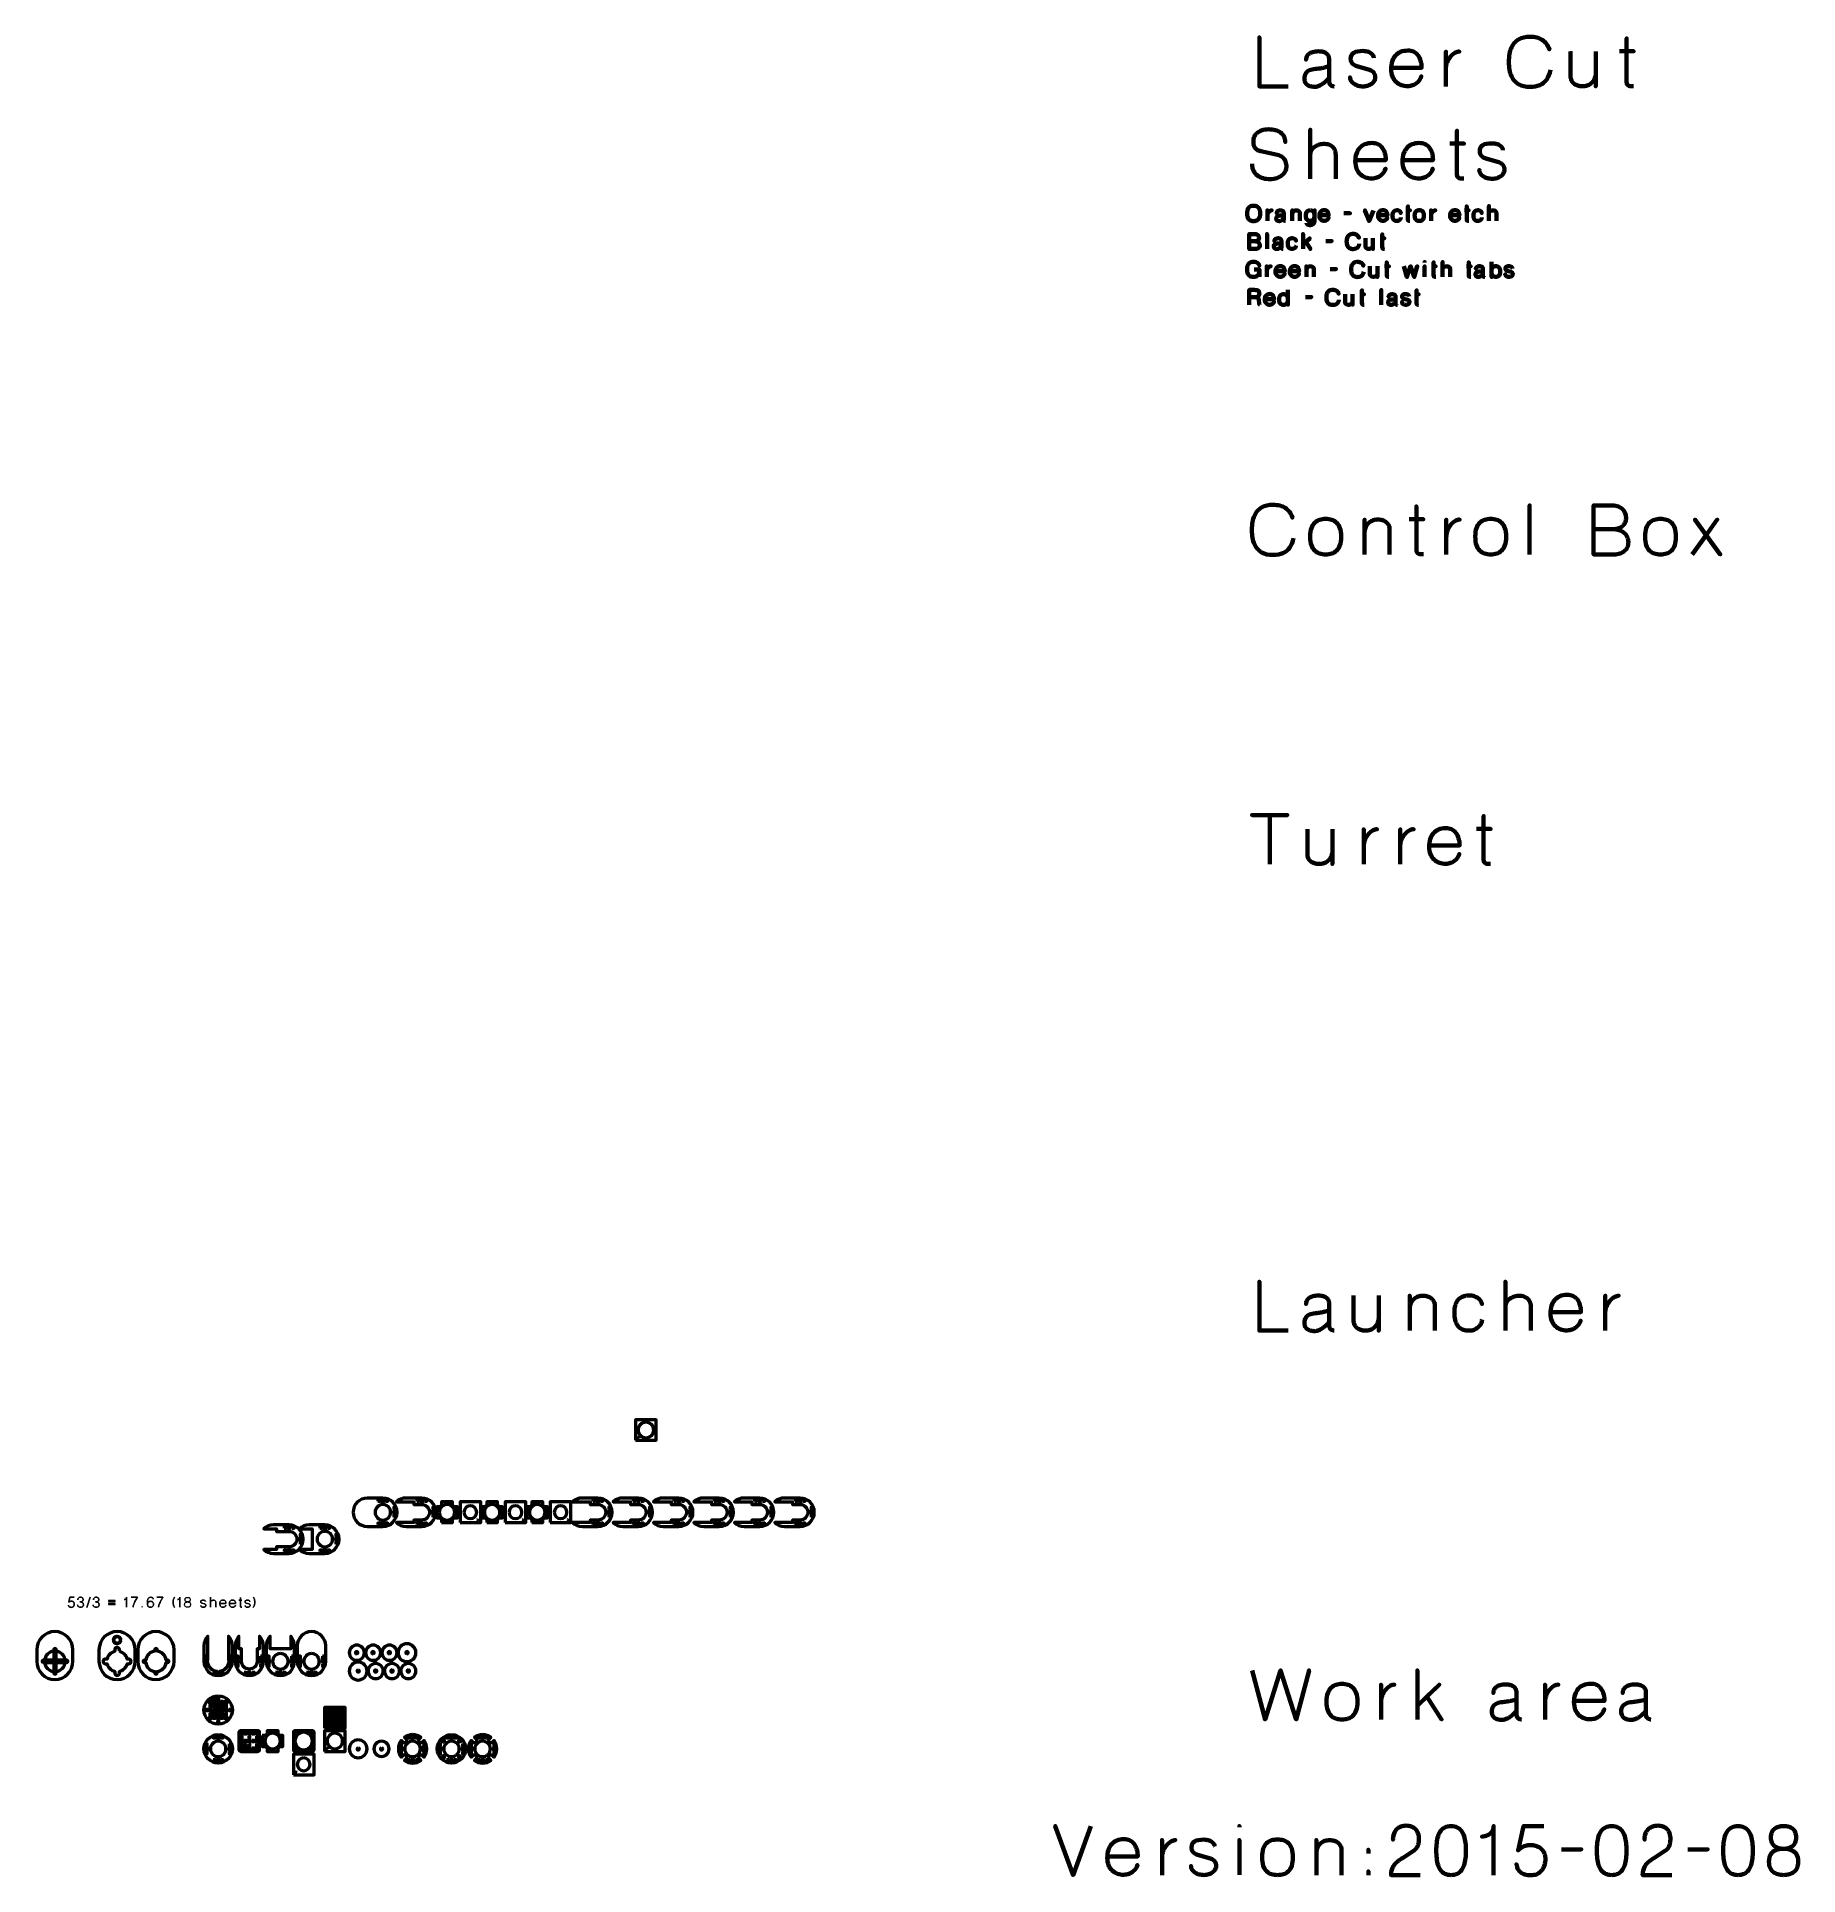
# Model space of a CAD drawing. Header units: centimetres. Extents: x -211 to 242, y -245 to 228.
import ezdxf

# ---------------------------------------------------------------- set-up
doc = ezdxf.new("R2010")
doc.units = ezdxf.units.CM
doc.header["$MEASUREMENT"] = 0
doc.layers.add('Layer 1', color=7, linetype='Continuous')

msp = doc.modelspace()

# ---------------------------------------------------------------- linework, layer by layer
at = {"layer": 'Layer 1', "color": 250, "lineweight": 53}
for points in [[(-56.65002, -132.65002), (-51.35002, -132.65002), (-51.35002, -127.35002), (-56.65002, -127.35002), (-56.65002, -132.65002)], [(-136.65002, -206.65002), (-131.35002, -206.65002), (-131.35002, -201.35002), (-136.65002, -201.35002), (-136.65002, -206.65002)], [(-136.65002, -212.65002), (-131.35002, -212.65002), (-131.35002, -207.35002), (-136.65002, -207.35002), (-136.65002, -212.65002)], [(-144.65002, -218.65002), (-139.35002, -218.65002), (-139.35002, -213.35002), (-144.65002, -213.35002), (-144.65002, -218.65002)]]:
    msp.add_lwpolyline(points, close=True, dxfattribs=at)
for centre in [(-164, -202), (-164, -212), (-104, -212)]:
    msp.add_ellipse(centre, major_axis=(0, 3.65), ratio=1, dxfattribs=at)
at = {"layer": 'Layer 1', "color": 30, "lineweight": 211}
for points, knots in [([(111.13441, 215.54813), (111.13441, 215.54813), (103.77556, 215.54813), (103.77556, 215.54813), (103.77556, 215.54813), (103.77556, 215.54813), (103.77556, 228.15081), (103.77556, 228.15081), (103.77556, 228.15081), (103.77556, 228.15081), (103.77556, 215.54813), (103.77556, 215.54813), (103.77556, 215.54813), (103.77556, 215.54813), (111.13441, 215.54813), (111.13441, 215.54813)], [0, 0, 0, 0, 0.25, 0.25, 0.25, 0.25, 0.5, 0.5, 0.5, 0.5, 0.75, 0.75, 0.75, 0.75, 1, 1, 1, 1]), ([(178.60508, 219.77816), (178.41864, 218.77891), (178.09235, 217.95447), (177.63497, 217.30773), (177.63497, 217.30773), (177.17468, 216.6639), (176.58621, 216.18613), (175.86955, 215.87441), (175.86955, 215.87441), (175.15581, 215.5627), (174.31679, 215.40538), (173.36125, 215.40829), (173.36125, 215.40829), (172.19887, 215.40538), (171.21128, 215.6297), (170.4014, 216.08708), (170.4014, 216.08708), (169.59151, 216.54155), (168.97391, 217.24364), (168.54857, 218.19627), (168.54857, 218.19627), (168.12324, 219.1489), (167.91057, 220.36954), (167.90766, 221.85821), (167.90766, 221.85821), (167.91057, 223.34105), (168.12324, 224.55879), (168.54857, 225.51142), (168.54857, 225.51142), (168.97391, 226.46405), (169.59151, 227.16905), (170.4014, 227.62643), (170.4014, 227.62643), (171.21128, 228.08381), (172.19887, 228.31104), (173.36125, 228.30813), (173.36125, 228.30813), (174.6052, 228.31104), (175.64814, 228.04594), (176.48716, 227.51281), (176.48716, 227.51281), (177.32326, 226.97969), (177.93795, 226.15524), (178.32541, 225.03947), (178.32541, 225.03947), (177.93795, 226.15524), (177.32326, 226.97969), (176.48716, 227.51281), (176.48716, 227.51281), (175.64814, 228.04594), (174.6052, 228.31104), (173.36125, 228.30813), (173.36125, 228.30813), (172.19887, 228.31104), (171.21128, 228.08381), (170.4014, 227.62643), (170.4014, 227.62643), (169.59151, 227.16905), (168.97391, 226.46405), (168.54857, 225.51142), (168.54857, 225.51142), (168.12324, 224.55879), (167.91057, 223.34105), (167.90766, 221.85821), (167.90766, 221.85821), (167.91057, 220.36954), (168.12324, 219.1489), (168.54857, 218.19627), (168.54857, 218.19627), (168.97391, 217.24364), (169.59151, 216.54155), (170.4014, 216.08708), (170.4014, 216.08708), (171.21128, 215.6297), (172.19887, 215.40538), (173.36125, 215.40829), (173.36125, 215.40829), (174.31679, 215.40538), (175.15581, 215.5627), (175.86955, 215.87441), (175.86955, 215.87441), (176.58621, 216.18613), (177.17468, 216.6639), (177.63497, 217.30773), (177.63497, 217.30773), (178.09235, 217.95447), (178.41864, 218.77891), (178.60508, 219.77816)], [0, 0, 0, 0, 0.045454545, 0.045454545, 0.045454545, 0.045454545, 0.090909091, 0.090909091, 0.090909091, 0.090909091, 0.136363636, 0.136363636, 0.136363636, 0.136363636, 0.181818182, 0.181818182, 0.181818182, 0.181818182, 0.227272727, 0.227272727, 0.227272727, 0.227272727, 0.272727273, 0.272727273, 0.272727273, 0.272727273, 0.318181818, 0.318181818, 0.318181818, 0.318181818, 0.363636364, 0.363636364, 0.363636364, 0.363636364, 0.409090909, 0.409090909, 0.409090909, 0.409090909, 0.454545455, 0.454545455, 0.454545455, 0.454545455, 0.5, 0.5, 0.5, 0.5, 0.545454545, 0.545454545, 0.545454545, 0.545454545, 0.590909091, 0.590909091, 0.590909091, 0.590909091, 0.636363636, 0.636363636, 0.636363636, 0.636363636, 0.681818182, 0.681818182, 0.681818182, 0.681818182, 0.727272727, 0.727272727, 0.727272727, 0.727272727, 0.772727273, 0.772727273, 0.772727273, 0.772727273, 0.818181818, 0.818181818, 0.818181818, 0.818181818, 0.863636364, 0.863636364, 0.863636364, 0.863636364, 0.909090909, 0.909090909, 0.909090909, 0.909090909, 0.954545455, 0.954545455, 0.954545455, 0.954545455, 1, 1, 1, 1]), ([(199.96498, 215.63553), (199.7494, 215.61805), (199.53382, 215.61222), (199.32406, 215.61805), (199.32406, 215.61805), (199.11431, 215.62387), (198.92495, 215.65592), (198.75307, 215.72001), (198.75307, 215.72001), (198.58119, 215.78119), (198.44426, 215.89189), (198.33939, 216.04921), (198.33939, 216.04921), (198.23742, 216.20652), (198.18499, 216.43084), (198.18207, 216.71925), (198.18207, 216.71925), (198.18207, 216.85618), (198.18207, 217.08923), (198.18207, 217.41552), (198.18207, 217.41552), (198.18207, 217.74471), (198.18207, 218.14092), (198.18207, 218.60995), (198.18207, 218.60995), (198.18207, 219.07898), (198.18207, 219.59171), (198.18207, 220.14814), (198.18207, 220.14814), (198.18207, 220.70457), (198.18207, 221.27848), (198.18207, 221.87278), (198.18207, 221.87278), (198.18207, 222.46708), (198.18207, 223.05264), (198.18207, 223.63238), (198.18207, 223.63238), (198.18207, 224.21211), (198.18207, 224.75689), (198.18207, 225.26962), (198.18207, 225.26962), (198.18207, 225.78235), (198.18207, 226.23681), (198.18207, 226.6301), (198.18207, 226.6301), (198.18207, 227.0263), (198.18207, 227.33511), (198.18207, 227.56234), (198.18207, 227.56234), (198.18207, 227.78666), (198.18207, 227.90319), (198.18207, 227.9061), (198.18207, 227.9061), (198.18207, 227.90319), (198.18207, 227.78666), (198.18207, 227.56234), (198.18207, 227.56234), (198.18207, 227.33511), (198.18207, 227.0263), (198.18207, 226.6301), (198.18207, 226.6301), (198.18207, 226.23681), (198.18207, 225.78235), (198.18207, 225.26962), (198.18207, 225.26962), (198.18207, 224.75689), (198.18207, 224.21211), (198.18207, 223.63238), (198.18207, 223.63238), (198.18207, 223.05264), (198.18207, 222.46708), (198.18207, 221.87278), (198.18207, 221.87278), (198.18207, 221.27848), (198.18207, 220.70457), (198.18207, 220.14814), (198.18207, 220.14814), (198.18207, 219.59171), (198.18207, 219.07898), (198.18207, 218.60995), (198.18207, 218.60995), (198.18207, 218.14092), (198.18207, 217.74471), (198.18207, 217.41552), (198.18207, 217.41552), (198.18207, 217.08923), (198.18207, 216.85618), (198.18207, 216.71925), (198.18207, 216.71925), (198.18499, 216.43084), (198.23742, 216.20652), (198.33939, 216.04921), (198.33939, 216.04921), (198.44426, 215.89189), (198.58119, 215.78119), (198.75307, 215.72001), (198.75307, 215.72001), (198.92495, 215.65592), (199.11431, 215.62387), (199.32406, 215.61805), (199.32406, 215.61805), (199.53382, 215.61222), (199.7494, 215.61805), (199.96498, 215.63553)], [0, 0, 0, 0, 0.038461538, 0.038461538, 0.038461538, 0.038461538, 0.076923077, 0.076923077, 0.076923077, 0.076923077, 0.115384615, 0.115384615, 0.115384615, 0.115384615, 0.153846154, 0.153846154, 0.153846154, 0.153846154, 0.192307692, 0.192307692, 0.192307692, 0.192307692, 0.230769231, 0.230769231, 0.230769231, 0.230769231, 0.269230769, 0.269230769, 0.269230769, 0.269230769, 0.307692308, 0.307692308, 0.307692308, 0.307692308, 0.346153846, 0.346153846, 0.346153846, 0.346153846, 0.384615385, 0.384615385, 0.384615385, 0.384615385, 0.423076923, 0.423076923, 0.423076923, 0.423076923, 0.461538462, 0.461538462, 0.461538462, 0.461538462, 0.5, 0.5, 0.5, 0.5, 0.538461538, 0.538461538, 0.538461538, 0.538461538, 0.576923077, 0.576923077, 0.576923077, 0.576923077, 0.615384615, 0.615384615, 0.615384615, 0.615384615, 0.653846154, 0.653846154, 0.653846154, 0.653846154, 0.692307692, 0.692307692, 0.692307692, 0.692307692, 0.730769231, 0.730769231, 0.730769231, 0.730769231, 0.769230769, 0.769230769, 0.769230769, 0.769230769, 0.807692308, 0.807692308, 0.807692308, 0.807692308, 0.846153846, 0.846153846, 0.846153846, 0.846153846, 0.884615385, 0.884615385, 0.884615385, 0.884615385, 0.923076923, 0.923076923, 0.923076923, 0.923076923, 0.961538462, 0.961538462, 0.961538462, 0.961538462, 1, 1, 1, 1]), ([(122.95052, 215.54813), (122.94761, 215.54813), (122.90391, 215.55396), (122.82234, 215.56561), (122.82234, 215.56561), (122.73785, 215.57726), (122.63589, 215.60639), (122.51353, 215.64718), (122.51353, 215.64718), (122.39118, 215.68797), (122.26882, 215.74914), (122.14647, 215.83071), (122.14647, 215.83071), (122.02411, 215.9152), (121.92215, 216.0259), (121.83766, 216.16282), (121.83766, 216.16282), (121.75609, 216.30266), (121.71239, 216.47454), (121.70948, 216.68429), (121.70948, 216.68429), (121.70948, 216.68429), (121.70948, 222.43503), (121.70948, 222.43503), (121.70948, 222.43503), (121.71239, 222.58361), (121.692, 222.75258), (121.65122, 222.93902), (121.65122, 222.93902), (121.61334, 223.12547), (121.5376, 223.31192), (121.42981, 223.50419), (121.42981, 223.50419), (121.32202, 223.69355), (121.1647, 223.86835), (120.96078, 224.02858), (120.96078, 224.02858), (120.75976, 224.1888), (120.49466, 224.31699), (120.17129, 224.41604), (120.17129, 224.41604), (119.84792, 224.51509), (119.45172, 224.56461), (118.98269, 224.56753), (118.98269, 224.56753), (118.39421, 224.56461), (117.89313, 224.50343), (117.48237, 224.38399), (117.48237, 224.38399), (117.06869, 224.26455), (116.73658, 224.10141), (116.48021, 223.89748), (116.48021, 223.89748), (116.22676, 223.69064), (116.04031, 223.46049), (115.92378, 223.20413), (115.92378, 223.20413), (115.80434, 222.94485), (115.74607, 222.67683), (115.74899, 222.40007), (115.74899, 222.40007), (115.74607, 222.67683), (115.80434, 222.94485), (115.92378, 223.20413), (115.92378, 223.20413), (116.04031, 223.46049), (116.22676, 223.69064), (116.48021, 223.89748), (116.48021, 223.89748), (116.73658, 224.10141), (117.06869, 224.26455), (117.48237, 224.38399), (117.48237, 224.38399), (117.89313, 224.50343), (118.39421, 224.56461), (118.98269, 224.56753), (118.98269, 224.56753), (119.45172, 224.56461), (119.84792, 224.51509), (120.17129, 224.41604), (120.17129, 224.41604), (120.49466, 224.31699), (120.75976, 224.1888), (120.96078, 224.02858), (120.96078, 224.02858), (121.1647, 223.86835), (121.32202, 223.69355), (121.42981, 223.50419), (121.42981, 223.50419), (121.5376, 223.31192), (121.61334, 223.12547), (121.65122, 222.93902), (121.65122, 222.93902), (121.692, 222.75258), (121.71239, 222.58361), (121.70948, 222.43503), (121.70948, 222.43503), (121.70948, 222.43503), (121.70948, 216.68429), (121.70948, 216.68429), (121.70948, 216.68429), (121.71239, 216.47454), (121.75609, 216.30266), (121.83766, 216.16282), (121.83766, 216.16282), (121.92215, 216.0259), (122.02411, 215.9152), (122.14647, 215.83071), (122.14647, 215.83071), (122.26882, 215.74914), (122.39118, 215.68797), (122.51353, 215.64718), (122.51353, 215.64718), (122.63589, 215.60639), (122.73785, 215.57726), (122.82234, 215.56561), (122.82234, 215.56561), (122.90391, 215.55396), (122.94761, 215.54813), (122.95052, 215.54813)], [0, 0, 0, 0, 0.033333333, 0.033333333, 0.033333333, 0.033333333, 0.066666667, 0.066666667, 0.066666667, 0.066666667, 0.1, 0.1, 0.1, 0.1, 0.133333333, 0.133333333, 0.133333333, 0.133333333, 0.166666667, 0.166666667, 0.166666667, 0.166666667, 0.2, 0.2, 0.2, 0.2, 0.233333333, 0.233333333, 0.233333333, 0.233333333, 0.266666667, 0.266666667, 0.266666667, 0.266666667, 0.3, 0.3, 0.3, 0.3, 0.333333333, 0.333333333, 0.333333333, 0.333333333, 0.366666667, 0.366666667, 0.366666667, 0.366666667, 0.4, 0.4, 0.4, 0.4, 0.433333333, 0.433333333, 0.433333333, 0.433333333, 0.466666667, 0.466666667, 0.466666667, 0.466666667, 0.5, 0.5, 0.5, 0.5, 0.533333333, 0.533333333, 0.533333333, 0.533333333, 0.566666667, 0.566666667, 0.566666667, 0.566666667, 0.6, 0.6, 0.6, 0.6, 0.633333333, 0.633333333, 0.633333333, 0.633333333, 0.666666667, 0.666666667, 0.666666667, 0.666666667, 0.7, 0.7, 0.7, 0.7, 0.733333333, 0.733333333, 0.733333333, 0.733333333, 0.766666667, 0.766666667, 0.766666667, 0.766666667, 0.8, 0.8, 0.8, 0.8, 0.833333333, 0.833333333, 0.833333333, 0.833333333, 0.866666667, 0.866666667, 0.866666667, 0.866666667, 0.9, 0.9, 0.9, 0.9, 0.933333333, 0.933333333, 0.933333333, 0.933333333, 0.966666667, 0.966666667, 0.966666667, 0.966666667, 1, 1, 1, 1]), ([(133.176, 222.90698), (133.18474, 222.99729), (133.16435, 223.11091), (133.11482, 223.24783), (133.11482, 223.24783), (133.0653, 223.38475), (132.98081, 223.53041), (132.85846, 223.68481), (132.85846, 223.68481), (132.7361, 223.83922), (132.57004, 223.98779), (132.36029, 224.12763), (132.36029, 224.12763), (132.14762, 224.26746), (131.88252, 224.3869), (131.56498, 224.48013), (131.56498, 224.48013), (131.25035, 224.57627), (130.87162, 224.63453), (130.43173, 224.65492), (130.43173, 224.65492), (129.33343, 224.67823), (128.52355, 224.52091), (127.99917, 224.18298), (127.99917, 224.18298), (127.47187, 223.84504), (127.21259, 223.33814), (127.21551, 222.66227), (127.21551, 222.66227), (127.22133, 222.32433), (127.28251, 222.03883), (127.39904, 221.80577), (127.39904, 221.80577), (127.51848, 221.57563), (127.66415, 221.38918), (127.83603, 221.24352), (127.83603, 221.24352), (128.00791, 221.10077), (128.17979, 220.99007), (128.35167, 220.91432), (128.35167, 220.91432), (128.52064, 220.83858), (128.66047, 220.78614), (128.77118, 220.75701), (128.77118, 220.75701), (128.77118, 220.75701), (132.07479, 219.77816), (132.07479, 219.77816), (132.07479, 219.77816), (132.18841, 219.75194), (132.32825, 219.70241), (132.49139, 219.62375), (132.49139, 219.62375), (132.65453, 219.5451), (132.81767, 219.43439), (132.98081, 219.28873), (132.98081, 219.28873), (133.14395, 219.14307), (133.28088, 218.95662), (133.38867, 218.7323), (133.38867, 218.7323), (133.49937, 218.50507), (133.55763, 218.23123), (133.56055, 217.90786), (133.56055, 217.90786), (133.55763, 217.58157), (133.47606, 217.2786), (133.31875, 216.9931), (133.31875, 216.9931), (133.15852, 216.71051), (132.93711, 216.45997), (132.65162, 216.24439), (132.65162, 216.24439), (132.36612, 216.0259), (132.03692, 215.85693), (131.6582, 215.73458), (131.6582, 215.73458), (131.27948, 215.61222), (130.87162, 215.55104), (130.43173, 215.54813), (130.43173, 215.54813), (129.99183, 215.54813), (129.57232, 215.60348), (129.17321, 215.71418), (129.17321, 215.71418), (128.77409, 215.82489), (128.41868, 215.97929), (128.10696, 216.18322), (128.10696, 216.18322), (127.79524, 216.38423), (127.55053, 216.62603), (127.36991, 216.9057), (127.36991, 216.9057), (127.18929, 217.18537), (127.09606, 217.49709), (127.09315, 217.83794), (127.09315, 217.83794), (127.09606, 217.49709), (127.18929, 217.18537), (127.36991, 216.9057), (127.36991, 216.9057), (127.55053, 216.62603), (127.79524, 216.38423), (128.10696, 216.18322), (128.10696, 216.18322), (128.41868, 215.97929), (128.77409, 215.82489), (129.17321, 215.71418), (129.17321, 215.71418), (129.57232, 215.60348), (129.99183, 215.54813), (130.43173, 215.54813), (130.43173, 215.54813), (130.87162, 215.55104), (131.27948, 215.61222), (131.6582, 215.73458), (131.6582, 215.73458), (132.03692, 215.85693), (132.36612, 216.0259), (132.65162, 216.24439), (132.65162, 216.24439), (132.93711, 216.45997), (133.15852, 216.71051), (133.31875, 216.9931), (133.31875, 216.9931), (133.47606, 217.2786), (133.55763, 217.58157), (133.56055, 217.90786), (133.56055, 217.90786), (133.55763, 218.23123), (133.49937, 218.50507), (133.38867, 218.7323), (133.38867, 218.7323), (133.28088, 218.95662), (133.14395, 219.14307), (132.98081, 219.28873), (132.98081, 219.28873), (132.81767, 219.43439), (132.65453, 219.5451), (132.49139, 219.62375), (132.49139, 219.62375), (132.32825, 219.70241), (132.18841, 219.75194), (132.07479, 219.77816), (132.07479, 219.77816), (132.07479, 219.77816), (128.77118, 220.75701), (128.77118, 220.75701), (128.77118, 220.75701), (128.66047, 220.78614), (128.52064, 220.83858), (128.35167, 220.91432), (128.35167, 220.91432), (128.17979, 220.99007), (128.00791, 221.10077), (127.83603, 221.24352), (127.83603, 221.24352), (127.66415, 221.38918), (127.51848, 221.57563), (127.39904, 221.80577), (127.39904, 221.80577), (127.28251, 222.03883), (127.22133, 222.32433), (127.21551, 222.66227), (127.21551, 222.66227), (127.21259, 223.33814), (127.47187, 223.84504), (127.99917, 224.18298), (127.99917, 224.18298), (128.52355, 224.52091), (129.33343, 224.67823), (130.43173, 224.65492), (130.43173, 224.65492), (130.87162, 224.63453), (131.25035, 224.57627), (131.56498, 224.48013), (131.56498, 224.48013), (131.88252, 224.3869), (132.14762, 224.26746), (132.36029, 224.12763), (132.36029, 224.12763), (132.57004, 223.98779), (132.7361, 223.83922), (132.85846, 223.68481), (132.85846, 223.68481), (132.98081, 223.53041), (133.0653, 223.38475), (133.11482, 223.24783), (133.11482, 223.24783), (133.16435, 223.11091), (133.18474, 222.99729), (133.176, 222.90698)], [0, 0, 0, 0, 0.020833333, 0.020833333, 0.020833333, 0.020833333, 0.041666667, 0.041666667, 0.041666667, 0.041666667, 0.0625, 0.0625, 0.0625, 0.0625, 0.083333333, 0.083333333, 0.083333333, 0.083333333, 0.104166667, 0.104166667, 0.104166667, 0.104166667, 0.125, 0.125, 0.125, 0.125, 0.145833333, 0.145833333, 0.145833333, 0.145833333, 0.166666667, 0.166666667, 0.166666667, 0.166666667, 0.1875, 0.1875, 0.1875, 0.1875, 0.208333333, 0.208333333, 0.208333333, 0.208333333, 0.229166667, 0.229166667, 0.229166667, 0.229166667, 0.25, 0.25, 0.25, 0.25, 0.270833333, 0.270833333, 0.270833333, 0.270833333, 0.291666667, 0.291666667, 0.291666667, 0.291666667, 0.3125, 0.3125, 0.3125, 0.3125, 0.333333333, 0.333333333, 0.333333333, 0.333333333, 0.354166667, 0.354166667, 0.354166667, 0.354166667, 0.375, 0.375, 0.375, 0.375, 0.395833333, 0.395833333, 0.395833333, 0.395833333, 0.416666667, 0.416666667, 0.416666667, 0.416666667, 0.4375, 0.4375, 0.4375, 0.4375, 0.458333333, 0.458333333, 0.458333333, 0.458333333, 0.479166667, 0.479166667, 0.479166667, 0.479166667, 0.5, 0.5, 0.5, 0.5, 0.520833333, 0.520833333, 0.520833333, 0.520833333, 0.541666667, 0.541666667, 0.541666667, 0.541666667, 0.5625, 0.5625, 0.5625, 0.5625, 0.583333333, 0.583333333, 0.583333333, 0.583333333, 0.604166667, 0.604166667, 0.604166667, 0.604166667, 0.625, 0.625, 0.625, 0.625, 0.645833333, 0.645833333, 0.645833333, 0.645833333, 0.666666667, 0.666666667, 0.666666667, 0.666666667, 0.6875, 0.6875, 0.6875, 0.6875, 0.708333333, 0.708333333, 0.708333333, 0.708333333, 0.729166667, 0.729166667, 0.729166667, 0.729166667, 0.75, 0.75, 0.75, 0.75, 0.770833333, 0.770833333, 0.770833333, 0.770833333, 0.791666667, 0.791666667, 0.791666667, 0.791666667, 0.8125, 0.8125, 0.8125, 0.8125, 0.833333333, 0.833333333, 0.833333333, 0.833333333, 0.854166667, 0.854166667, 0.854166667, 0.854166667, 0.875, 0.875, 0.875, 0.875, 0.895833333, 0.895833333, 0.895833333, 0.895833333, 0.916666667, 0.916666667, 0.916666667, 0.916666667, 0.9375, 0.9375, 0.9375, 0.9375, 0.958333333, 0.958333333, 0.958333333, 0.958333333, 0.979166667, 0.979166667, 0.979166667, 0.979166667, 1, 1, 1, 1]), ([(137.65074, 220.3375), (137.65074, 220.3375), (145.46405, 220.3375), (145.46405, 220.3375), (145.46405, 220.3375), (145.46697, 220.73079), (145.43201, 221.1299), (145.36209, 221.54358), (145.36209, 221.54358), (145.29217, 221.95435), (145.17564, 222.35055), (145.01541, 222.73218), (145.01541, 222.73218), (144.85519, 223.11382), (144.63669, 223.45758), (144.36576, 223.76056), (144.36576, 223.76056), (144.09192, 224.06645), (143.75398, 224.30825), (143.35195, 224.48596), (143.35195, 224.48596), (142.94993, 224.66366), (142.46924, 224.75689), (141.91573, 224.7598), (141.91573, 224.7598), (141.22529, 224.75689), (140.61351, 224.64327), (140.08038, 224.41895), (140.08038, 224.41895), (139.55017, 224.19463), (139.10153, 223.87417), (138.74029, 223.45467), (138.74029, 223.45467), (138.37614, 223.03807), (138.09938, 222.53408), (137.91293, 221.95143), (137.91293, 221.95143), (137.72648, 221.36587), (137.63326, 220.71039), (137.63326, 219.98791), (137.63326, 219.98791), (137.63617, 219.26251), (137.7527, 218.6216), (137.97411, 218.071), (137.97411, 218.071), (138.19843, 217.52039), (138.50723, 217.05719), (138.90343, 216.69012), (138.90343, 216.69012), (139.29672, 216.32014), (139.75119, 216.04338), (140.26683, 215.86276), (140.26683, 215.86276), (140.77956, 215.68214), (141.33016, 215.60057), (141.91573, 215.61805), (141.91573, 215.61805), (142.38476, 215.63553), (142.80135, 215.71127), (143.16551, 215.84528), (143.16551, 215.84528), (143.52966, 215.9822), (143.8472, 216.15117), (144.11814, 216.3551), (144.11814, 216.3551), (144.38615, 216.55902), (144.61047, 216.7746), (144.7911, 217.00184), (144.7911, 217.00184), (144.97172, 217.22907), (145.11155, 217.44465), (145.2106, 217.64858), (145.2106, 217.64858), (145.30965, 217.84959), (145.37083, 218.01856), (145.39414, 218.15257), (145.39414, 218.15257), (145.37083, 218.01856), (145.30965, 217.84959), (145.2106, 217.64858), (145.2106, 217.64858), (145.11155, 217.44465), (144.97172, 217.22907), (144.7911, 217.00184), (144.7911, 217.00184), (144.61047, 216.7746), (144.38615, 216.55902), (144.11814, 216.3551), (144.11814, 216.3551), (143.8472, 216.15117), (143.52966, 215.9822), (143.16551, 215.84528), (143.16551, 215.84528), (142.80135, 215.71127), (142.38476, 215.63553), (141.91573, 215.61805), (141.91573, 215.61805), (141.33016, 215.60057), (140.77956, 215.68214), (140.26683, 215.86276), (140.26683, 215.86276), (139.75119, 216.04338), (139.29672, 216.32014), (138.90343, 216.69012), (138.90343, 216.69012), (138.50723, 217.05719), (138.19843, 217.52039), (137.97411, 218.071), (137.97411, 218.071), (137.7527, 218.6216), (137.63617, 219.26251), (137.63326, 219.98791), (137.63326, 219.98791), (137.63326, 220.71039), (137.72648, 221.36587), (137.91293, 221.95143), (137.91293, 221.95143), (138.09938, 222.53408), (138.37614, 223.03807), (138.74029, 223.45467), (138.74029, 223.45467), (139.10153, 223.87417), (139.55017, 224.19463), (140.08038, 224.41895), (140.08038, 224.41895), (140.61351, 224.64327), (141.22529, 224.75689), (141.91573, 224.7598), (141.91573, 224.7598), (142.46924, 224.75689), (142.94993, 224.66366), (143.35195, 224.48596), (143.35195, 224.48596), (143.75398, 224.30825), (144.09192, 224.06645), (144.36576, 223.76056), (144.36576, 223.76056), (144.63669, 223.45758), (144.85519, 223.11382), (145.01541, 222.73218), (145.01541, 222.73218), (145.17564, 222.35055), (145.29217, 221.95435), (145.36209, 221.54358), (145.36209, 221.54358), (145.43201, 221.1299), (145.46697, 220.73079), (145.46405, 220.3375), (145.46405, 220.3375), (145.46405, 220.3375), (137.65074, 220.3375), (137.65074, 220.3375)], [0, 0, 0, 0, 0.026315789, 0.026315789, 0.026315789, 0.026315789, 0.052631579, 0.052631579, 0.052631579, 0.052631579, 0.078947368, 0.078947368, 0.078947368, 0.078947368, 0.105263158, 0.105263158, 0.105263158, 0.105263158, 0.131578947, 0.131578947, 0.131578947, 0.131578947, 0.157894737, 0.157894737, 0.157894737, 0.157894737, 0.184210526, 0.184210526, 0.184210526, 0.184210526, 0.210526316, 0.210526316, 0.210526316, 0.210526316, 0.236842105, 0.236842105, 0.236842105, 0.236842105, 0.263157895, 0.263157895, 0.263157895, 0.263157895, 0.289473684, 0.289473684, 0.289473684, 0.289473684, 0.315789474, 0.315789474, 0.315789474, 0.315789474, 0.342105263, 0.342105263, 0.342105263, 0.342105263, 0.368421053, 0.368421053, 0.368421053, 0.368421053, 0.394736842, 0.394736842, 0.394736842, 0.394736842, 0.421052632, 0.421052632, 0.421052632, 0.421052632, 0.447368421, 0.447368421, 0.447368421, 0.447368421, 0.473684211, 0.473684211, 0.473684211, 0.473684211, 0.5, 0.5, 0.5, 0.5, 0.526315789, 0.526315789, 0.526315789, 0.526315789, 0.552631579, 0.552631579, 0.552631579, 0.552631579, 0.578947368, 0.578947368, 0.578947368, 0.578947368, 0.605263158, 0.605263158, 0.605263158, 0.605263158, 0.631578947, 0.631578947, 0.631578947, 0.631578947, 0.657894737, 0.657894737, 0.657894737, 0.657894737, 0.684210526, 0.684210526, 0.684210526, 0.684210526, 0.710526316, 0.710526316, 0.710526316, 0.710526316, 0.736842105, 0.736842105, 0.736842105, 0.736842105, 0.763157895, 0.763157895, 0.763157895, 0.763157895, 0.789473684, 0.789473684, 0.789473684, 0.789473684, 0.815789474, 0.815789474, 0.815789474, 0.815789474, 0.842105263, 0.842105263, 0.842105263, 0.842105263, 0.868421053, 0.868421053, 0.868421053, 0.868421053, 0.894736842, 0.894736842, 0.894736842, 0.894736842, 0.921052632, 0.921052632, 0.921052632, 0.921052632, 0.947368421, 0.947368421, 0.947368421, 0.947368421, 0.973684211, 0.973684211, 0.973684211, 0.973684211, 1, 1, 1, 1]), ([(151.7217, 220.12775), (151.71296, 220.53269), (151.77414, 220.94345), (151.90232, 221.35713), (151.90232, 221.35713), (152.0305, 221.77081), (152.20821, 222.16701), (152.43544, 222.54574), (152.43544, 222.54574), (152.66559, 222.92446), (152.92778, 223.25948), (153.22493, 223.55663), (153.22493, 223.55663), (153.51917, 223.85378), (153.8338, 224.08684), (154.163, 224.25872), (154.163, 224.25872), (154.49219, 224.4306), (154.81848, 224.51509), (155.14767, 224.51509), (155.14767, 224.51509), (154.81848, 224.51509), (154.49219, 224.4306), (154.163, 224.25872), (154.163, 224.25872), (153.8338, 224.08684), (153.51917, 223.85378), (153.22493, 223.55663), (153.22493, 223.55663), (152.92778, 223.25948), (152.66559, 222.92446), (152.43544, 222.54574), (152.43544, 222.54574), (152.20821, 222.16701), (152.0305, 221.77081), (151.90232, 221.35713), (151.90232, 221.35713), (151.77414, 220.94345), (151.71296, 220.53269), (151.7217, 220.12775)], [0, 0, 0, 0, 0.1, 0.1, 0.1, 0.1, 0.2, 0.2, 0.2, 0.2, 0.3, 0.3, 0.3, 0.3, 0.4, 0.4, 0.4, 0.4, 0.5, 0.5, 0.5, 0.5, 0.6, 0.6, 0.6, 0.6, 0.7, 0.7, 0.7, 0.7, 0.8, 0.8, 0.8, 0.8, 0.9, 0.9, 0.9, 0.9, 1, 1, 1, 1]), ([(151.7217, 215.54813), (151.7217, 215.54813), (151.7217, 224.51509), (151.7217, 224.51509), (151.7217, 224.51509), (151.7217, 224.51509), (151.7217, 215.54813), (151.7217, 215.54813)], [0, 0, 0, 0, 0.5, 0.5, 0.5, 0.5, 1, 1, 1, 1]), ([(183.79648, 224.55005), (183.79648, 224.54713), (183.79648, 224.46265), (183.79648, 224.29659), (183.79648, 224.29659), (183.79648, 224.13054), (183.79648, 223.90622), (183.79648, 223.62364), (183.79648, 223.62364), (183.79648, 223.33814), (183.79648, 223.01477), (183.79648, 222.65353), (183.79648, 222.65353), (183.79648, 222.2952), (183.79648, 221.91648), (183.79648, 221.52319), (183.79648, 221.52319), (183.79648, 221.12699), (183.79648, 220.73661), (183.79648, 220.35207), (183.79648, 220.35207), (183.79648, 219.9646), (183.79648, 219.60336), (183.79648, 219.27125), (183.79648, 219.27125), (183.79648, 218.93623), (183.79648, 218.64782), (183.79648, 218.40602), (183.79648, 218.40602), (183.79648, 218.16713), (183.79648, 217.99525), (183.79648, 217.89038), (183.79648, 217.89038), (183.79648, 217.72723), (183.82853, 217.5437), (183.89845, 217.34269), (183.89845, 217.34269), (183.96545, 217.13876), (184.07324, 216.93483), (184.22182, 216.73091), (184.22182, 216.73091), (184.37039, 216.52407), (184.55975, 216.33471), (184.79572, 216.15991), (184.79572, 216.15991), (185.03461, 215.98512), (185.32011, 215.84528), (185.65222, 215.73749), (185.65222, 215.73749), (185.98724, 215.6297), (186.37761, 215.57144), (186.82043, 215.56561), (186.82043, 215.56561), (187.26907, 215.56561), (187.67401, 215.62679), (188.03525, 215.74914), (188.03525, 215.74914), (188.3994, 215.87441), (188.71695, 216.04629), (188.99371, 216.26479), (188.99371, 216.26479), (189.26755, 216.48328), (189.4977, 216.73382), (189.68414, 217.01932), (189.68414, 217.01932), (189.87059, 217.3019), (190.01043, 217.60197), (190.10365, 217.92242), (190.10365, 217.92242), (190.19979, 218.23997), (190.2464, 218.56334), (190.2464, 218.8867), (190.2464, 218.8867), (190.2464, 218.56334), (190.19979, 218.23997), (190.10365, 217.92242), (190.10365, 217.92242), (190.01043, 217.60197), (189.87059, 217.3019), (189.68414, 217.01932), (189.68414, 217.01932), (189.4977, 216.73382), (189.26755, 216.48328), (188.99371, 216.26479), (188.99371, 216.26479), (188.71695, 216.04629), (188.3994, 215.87441), (188.03525, 215.74914), (188.03525, 215.74914), (187.67401, 215.62679), (187.26907, 215.56561), (186.82043, 215.56561), (186.82043, 215.56561), (186.37761, 215.57144), (185.98724, 215.6297), (185.65222, 215.73749), (185.65222, 215.73749), (185.32011, 215.84528), (185.03461, 215.98512), (184.79572, 216.15991), (184.79572, 216.15991), (184.55975, 216.33471), (184.37039, 216.52407), (184.22182, 216.73091), (184.22182, 216.73091), (184.07324, 216.93483), (183.96545, 217.13876), (183.89845, 217.34269), (183.89845, 217.34269), (183.82853, 217.5437), (183.79648, 217.72723), (183.79648, 217.89038), (183.79648, 217.89038), (183.79648, 217.99525), (183.79648, 218.16713), (183.79648, 218.40602), (183.79648, 218.40602), (183.79648, 218.64782), (183.79648, 218.93623), (183.79648, 219.27125), (183.79648, 219.27125), (183.79648, 219.60336), (183.79648, 219.9646), (183.79648, 220.35207), (183.79648, 220.35207), (183.79648, 220.73661), (183.79648, 221.12699), (183.79648, 221.52319), (183.79648, 221.52319), (183.79648, 221.91648), (183.79648, 222.2952), (183.79648, 222.65353), (183.79648, 222.65353), (183.79648, 223.01477), (183.79648, 223.33814), (183.79648, 223.62364), (183.79648, 223.62364), (183.79648, 223.90622), (183.79648, 224.13054), (183.79648, 224.29659), (183.79648, 224.29659), (183.79648, 224.46265), (183.79648, 224.54713), (183.79648, 224.55005)], [0, 0, 0, 0, 0.027777778, 0.027777778, 0.027777778, 0.027777778, 0.055555556, 0.055555556, 0.055555556, 0.055555556, 0.083333333, 0.083333333, 0.083333333, 0.083333333, 0.111111111, 0.111111111, 0.111111111, 0.111111111, 0.138888889, 0.138888889, 0.138888889, 0.138888889, 0.166666667, 0.166666667, 0.166666667, 0.166666667, 0.194444444, 0.194444444, 0.194444444, 0.194444444, 0.222222222, 0.222222222, 0.222222222, 0.222222222, 0.25, 0.25, 0.25, 0.25, 0.277777778, 0.277777778, 0.277777778, 0.277777778, 0.305555556, 0.305555556, 0.305555556, 0.305555556, 0.333333333, 0.333333333, 0.333333333, 0.333333333, 0.361111111, 0.361111111, 0.361111111, 0.361111111, 0.388888889, 0.388888889, 0.388888889, 0.388888889, 0.416666667, 0.416666667, 0.416666667, 0.416666667, 0.444444444, 0.444444444, 0.444444444, 0.444444444, 0.472222222, 0.472222222, 0.472222222, 0.472222222, 0.5, 0.5, 0.5, 0.5, 0.527777778, 0.527777778, 0.527777778, 0.527777778, 0.555555556, 0.555555556, 0.555555556, 0.555555556, 0.583333333, 0.583333333, 0.583333333, 0.583333333, 0.611111111, 0.611111111, 0.611111111, 0.611111111, 0.638888889, 0.638888889, 0.638888889, 0.638888889, 0.666666667, 0.666666667, 0.666666667, 0.666666667, 0.694444444, 0.694444444, 0.694444444, 0.694444444, 0.722222222, 0.722222222, 0.722222222, 0.722222222, 0.75, 0.75, 0.75, 0.75, 0.777777778, 0.777777778, 0.777777778, 0.777777778, 0.805555556, 0.805555556, 0.805555556, 0.805555556, 0.833333333, 0.833333333, 0.833333333, 0.833333333, 0.861111111, 0.861111111, 0.861111111, 0.861111111, 0.888888889, 0.888888889, 0.888888889, 0.888888889, 0.916666667, 0.916666667, 0.916666667, 0.916666667, 0.944444444, 0.944444444, 0.944444444, 0.944444444, 0.972222222, 0.972222222, 0.972222222, 0.972222222, 1, 1, 1, 1]), ([(190.2464, 224.55005), (190.2464, 224.55005), (190.2464, 215.56561), (190.2464, 215.56561), (190.2464, 215.56561), (190.2464, 215.56561), (190.2464, 224.55005), (190.2464, 224.55005)], [0, 0, 0, 0, 0.5, 0.5, 0.5, 0.5, 1, 1, 1, 1]), ([(196.34673, 224.60248), (196.34673, 224.60248), (199.99994, 224.60248), (199.99994, 224.60248), (199.99994, 224.60248), (199.99994, 224.60248), (196.34673, 224.60248), (196.34673, 224.60248)], [0, 0, 0, 0, 0.5, 0.5, 0.5, 0.5, 1, 1, 1, 1]), ([(121.70948, 217.83794), (121.60169, 217.68354), (121.4502, 217.50292), (121.25501, 217.29607), (121.25501, 217.29607), (121.05983, 217.08632), (120.83259, 216.87365), (120.57332, 216.65516), (120.57332, 216.65516), (120.31404, 216.43667), (120.03728, 216.23274), (119.74304, 216.04629), (119.74304, 216.04629), (119.4488, 215.85985), (119.14874, 215.71127), (118.84285, 215.60057), (118.84285, 215.60057), (118.53696, 215.48987), (118.23981, 215.43743), (117.9514, 215.44325), (117.9514, 215.44325), (117.58724, 215.45491), (117.24639, 215.49569), (116.93176, 215.56852), (116.93176, 215.56852), (116.61713, 215.64427), (116.34329, 215.75788), (116.1044, 215.91811), (116.1044, 215.91811), (115.86843, 216.07543), (115.68198, 216.28809), (115.55089, 216.55611), (115.55089, 216.55611), (115.41688, 216.82413), (115.34987, 217.15915), (115.34696, 217.55827), (115.34696, 217.55827), (115.34696, 218.09722), (115.45475, 218.54003), (115.67033, 218.8867), (115.67033, 218.8867), (115.883, 219.23047), (116.20054, 219.49557), (116.62005, 219.67911), (116.62005, 219.67911), (117.04247, 219.86555), (117.56102, 219.985), (118.17863, 220.04035), (118.17863, 220.04035), (118.63601, 220.08405), (119.03512, 220.13357), (119.3818, 220.18892), (119.3818, 220.18892), (119.72848, 220.24428), (120.03437, 220.30254), (120.3053, 220.36372), (120.3053, 220.36372), (120.57332, 220.4249), (120.82094, 220.48899), (121.04817, 220.55308), (121.04817, 220.55308), (121.27249, 220.61426), (121.4939, 220.67835), (121.70948, 220.73953), (121.70948, 220.73953), (121.4939, 220.67835), (121.27249, 220.61426), (121.04817, 220.55308), (121.04817, 220.55308), (120.82094, 220.48899), (120.57332, 220.4249), (120.3053, 220.36372), (120.3053, 220.36372), (120.03437, 220.30254), (119.72848, 220.24428), (119.3818, 220.18892), (119.3818, 220.18892), (119.03512, 220.13357), (118.63601, 220.08405), (118.17863, 220.04035), (118.17863, 220.04035), (117.56102, 219.985), (117.04247, 219.86555), (116.62005, 219.67911), (116.62005, 219.67911), (116.20054, 219.49557), (115.883, 219.23047), (115.67033, 218.8867), (115.67033, 218.8867), (115.45475, 218.54003), (115.34696, 218.09722), (115.34696, 217.55827), (115.34696, 217.55827), (115.34987, 217.15915), (115.41688, 216.82413), (115.55089, 216.55611), (115.55089, 216.55611), (115.68198, 216.28809), (115.86843, 216.07543), (116.1044, 215.91811), (116.1044, 215.91811), (116.34329, 215.75788), (116.61713, 215.64427), (116.93176, 215.56852), (116.93176, 215.56852), (117.24639, 215.49569), (117.58724, 215.45491), (117.9514, 215.44325), (117.9514, 215.44325), (118.23981, 215.43743), (118.53696, 215.48987), (118.84285, 215.60057), (118.84285, 215.60057), (119.14874, 215.71127), (119.4488, 215.85985), (119.74304, 216.04629), (119.74304, 216.04629), (120.03728, 216.23274), (120.31404, 216.43667), (120.57332, 216.65516), (120.57332, 216.65516), (120.83259, 216.87365), (121.05983, 217.08632), (121.25501, 217.29607), (121.25501, 217.29607), (121.4502, 217.50292), (121.60169, 217.68354), (121.70948, 217.83794)], [0, 0, 0, 0, 0.03125, 0.03125, 0.03125, 0.03125, 0.0625, 0.0625, 0.0625, 0.0625, 0.09375, 0.09375, 0.09375, 0.09375, 0.125, 0.125, 0.125, 0.125, 0.15625, 0.15625, 0.15625, 0.15625, 0.1875, 0.1875, 0.1875, 0.1875, 0.21875, 0.21875, 0.21875, 0.21875, 0.25, 0.25, 0.25, 0.25, 0.28125, 0.28125, 0.28125, 0.28125, 0.3125, 0.3125, 0.3125, 0.3125, 0.34375, 0.34375, 0.34375, 0.34375, 0.375, 0.375, 0.375, 0.375, 0.40625, 0.40625, 0.40625, 0.40625, 0.4375, 0.4375, 0.4375, 0.4375, 0.46875, 0.46875, 0.46875, 0.46875, 0.5, 0.5, 0.5, 0.5, 0.53125, 0.53125, 0.53125, 0.53125, 0.5625, 0.5625, 0.5625, 0.5625, 0.59375, 0.59375, 0.59375, 0.59375, 0.625, 0.625, 0.625, 0.625, 0.65625, 0.65625, 0.65625, 0.65625, 0.6875, 0.6875, 0.6875, 0.6875, 0.71875, 0.71875, 0.71875, 0.71875, 0.75, 0.75, 0.75, 0.75, 0.78125, 0.78125, 0.78125, 0.78125, 0.8125, 0.8125, 0.8125, 0.8125, 0.84375, 0.84375, 0.84375, 0.84375, 0.875, 0.875, 0.875, 0.875, 0.90625, 0.90625, 0.90625, 0.90625, 0.9375, 0.9375, 0.9375, 0.9375, 0.96875, 0.96875, 0.96875, 0.96875, 1, 1, 1, 1]), ([(101.88778, 195.60408), (101.89361, 194.90782), (102.01596, 194.3106), (102.26068, 193.81244), (102.26068, 193.81244), (102.50247, 193.31719), (102.84041, 192.91224), (103.26574, 192.59761), (103.26574, 192.59761), (103.69399, 192.2859), (104.18633, 192.05575), (104.74276, 191.90718), (104.74276, 191.90718), (105.29627, 191.76151), (105.89057, 191.68868), (106.51983, 191.68868), (106.51983, 191.68868), (107.15492, 191.6916), (107.72592, 191.78482), (108.23573, 191.96253), (108.23573, 191.96253), (108.74264, 192.14024), (109.17671, 192.37912), (109.54087, 192.67919), (109.54087, 192.67919), (109.90211, 192.97925), (110.18178, 193.31427), (110.37988, 193.68717), (110.37988, 193.68717), (110.57798, 194.06006), (110.68286, 194.4417), (110.69742, 194.83498), (110.69742, 194.83498), (110.7149, 195.35063), (110.63916, 195.82257), (110.4731, 196.24791), (110.4731, 196.24791), (110.30705, 196.67324), (110.05068, 197.02866), (109.70401, 197.31998), (109.70401, 197.31998), (109.36025, 197.6113), (108.92617, 197.81523), (108.40762, 197.92885), (108.40762, 197.92885), (108.40762, 197.92885), (104.12515, 198.85526), (104.12515, 198.85526), (104.12515, 198.85526), (103.72312, 198.93974), (103.37645, 199.08249), (103.09095, 199.28059), (103.09095, 199.28059), (102.80545, 199.4816), (102.58405, 199.75836), (102.43256, 200.11378), (102.43256, 200.11378), (102.28107, 200.46628), (102.20241, 200.91492), (102.20241, 201.4597), (102.20241, 201.4597), (102.20241, 201.87338), (102.28689, 202.26375), (102.45878, 202.63082), (102.45878, 202.63082), (102.62774, 202.99789), (102.87828, 203.32126), (103.20748, 203.60675), (103.20748, 203.60675), (103.53668, 203.88934), (103.94453, 204.11075), (104.42813, 204.27097), (104.42813, 204.27097), (104.91464, 204.43412), (105.47107, 204.51569), (106.10033, 204.5186), (106.10033, 204.5186), (106.7325, 204.5186), (107.31224, 204.44577), (107.84245, 204.30011), (107.84245, 204.30011), (108.36974, 204.15444), (108.82712, 203.94469), (109.21167, 203.66502), (109.21167, 203.66502), (109.59622, 203.38535), (109.89337, 203.04159), (110.0973, 202.63956), (110.0973, 202.63956), (110.30122, 202.23462), (110.39736, 201.77141), (110.38279, 201.24994), (110.38279, 201.24994), (110.39736, 201.77141), (110.30122, 202.23462), (110.0973, 202.63956), (110.0973, 202.63956), (109.89337, 203.04159), (109.59622, 203.38535), (109.21167, 203.66502), (109.21167, 203.66502), (108.82712, 203.94469), (108.36974, 204.15444), (107.84245, 204.30011), (107.84245, 204.30011), (107.31224, 204.44577), (106.7325, 204.5186), (106.10033, 204.5186), (106.10033, 204.5186), (105.47107, 204.51569), (104.91464, 204.43412), (104.42813, 204.27097), (104.42813, 204.27097), (103.94453, 204.11075), (103.53668, 203.88934), (103.20748, 203.60675), (103.20748, 203.60675), (102.87828, 203.32126), (102.62774, 202.99789), (102.45878, 202.63082), (102.45878, 202.63082), (102.28689, 202.26375), (102.20241, 201.87338), (102.20241, 201.4597), (102.20241, 201.4597), (102.20241, 200.91492), (102.27815, 200.46628), (102.42382, 200.11669), (102.42382, 200.11669), (102.57239, 199.76419), (102.79089, 199.49034), (103.07638, 199.28933), (103.07638, 199.28933), (103.36188, 199.09123), (103.71147, 198.94557), (104.12515, 198.85526), (104.12515, 198.85526), (104.12515, 198.85526), (108.40762, 197.92885), (108.40762, 197.92885), (108.40762, 197.92885), (108.93783, 197.81523), (109.37481, 197.6113), (109.71857, 197.31998), (109.71857, 197.31998), (110.06525, 197.02866), (110.3187, 196.67324), (110.48184, 196.24791), (110.48184, 196.24791), (110.64207, 195.82257), (110.7149, 195.35063), (110.69742, 194.83498), (110.69742, 194.83498), (110.68286, 194.4417), (110.57798, 194.06006), (110.37988, 193.68717), (110.37988, 193.68717), (110.18178, 193.31427), (109.90211, 192.97925), (109.54087, 192.67919), (109.54087, 192.67919), (109.17671, 192.37912), (108.74264, 192.14024), (108.23573, 191.96253), (108.23573, 191.96253), (107.72592, 191.78482), (107.15492, 191.6916), (106.51983, 191.68868), (106.51983, 191.68868), (105.89057, 191.68868), (105.29627, 191.76151), (104.74276, 191.90718), (104.74276, 191.90718), (104.18633, 192.05575), (103.69399, 192.2859), (103.26574, 192.59761), (103.26574, 192.59761), (102.84041, 192.91224), (102.50247, 193.31719), (102.26068, 193.81244), (102.26068, 193.81244), (102.01596, 194.3106), (101.89361, 194.90782), (101.88778, 195.60408)], [0, 0, 0, 0, 0.02173913, 0.02173913, 0.02173913, 0.02173913, 0.043478261, 0.043478261, 0.043478261, 0.043478261, 0.065217391, 0.065217391, 0.065217391, 0.065217391, 0.086956522, 0.086956522, 0.086956522, 0.086956522, 0.108695652, 0.108695652, 0.108695652, 0.108695652, 0.130434783, 0.130434783, 0.130434783, 0.130434783, 0.152173913, 0.152173913, 0.152173913, 0.152173913, 0.173913043, 0.173913043, 0.173913043, 0.173913043, 0.195652174, 0.195652174, 0.195652174, 0.195652174, 0.217391304, 0.217391304, 0.217391304, 0.217391304, 0.239130435, 0.239130435, 0.239130435, 0.239130435, 0.260869565, 0.260869565, 0.260869565, 0.260869565, 0.282608696, 0.282608696, 0.282608696, 0.282608696, 0.304347826, 0.304347826, 0.304347826, 0.304347826, 0.326086957, 0.326086957, 0.326086957, 0.326086957, 0.347826087, 0.347826087, 0.347826087, 0.347826087, 0.369565217, 0.369565217, 0.369565217, 0.369565217, 0.391304348, 0.391304348, 0.391304348, 0.391304348, 0.413043478, 0.413043478, 0.413043478, 0.413043478, 0.434782609, 0.434782609, 0.434782609, 0.434782609, 0.456521739, 0.456521739, 0.456521739, 0.456521739, 0.47826087, 0.47826087, 0.47826087, 0.47826087, 0.5, 0.5, 0.5, 0.5, 0.52173913, 0.52173913, 0.52173913, 0.52173913, 0.543478261, 0.543478261, 0.543478261, 0.543478261, 0.565217391, 0.565217391, 0.565217391, 0.565217391, 0.586956522, 0.586956522, 0.586956522, 0.586956522, 0.608695652, 0.608695652, 0.608695652, 0.608695652, 0.630434783, 0.630434783, 0.630434783, 0.630434783, 0.652173913, 0.652173913, 0.652173913, 0.652173913, 0.673913043, 0.673913043, 0.673913043, 0.673913043, 0.695652174, 0.695652174, 0.695652174, 0.695652174, 0.717391304, 0.717391304, 0.717391304, 0.717391304, 0.739130435, 0.739130435, 0.739130435, 0.739130435, 0.760869565, 0.760869565, 0.760869565, 0.760869565, 0.782608696, 0.782608696, 0.782608696, 0.782608696, 0.804347826, 0.804347826, 0.804347826, 0.804347826, 0.826086957, 0.826086957, 0.826086957, 0.826086957, 0.847826087, 0.847826087, 0.847826087, 0.847826087, 0.869565217, 0.869565217, 0.869565217, 0.869565217, 0.891304348, 0.891304348, 0.891304348, 0.891304348, 0.913043478, 0.913043478, 0.913043478, 0.913043478, 0.934782609, 0.934782609, 0.934782609, 0.934782609, 0.956521739, 0.956521739, 0.956521739, 0.956521739, 0.97826087, 0.97826087, 0.97826087, 0.97826087, 1, 1, 1, 1]), ([(116.83271, 191.79356), (116.83271, 191.79356), (116.83271, 204.39624), (116.83271, 204.39624), (116.83271, 204.39624), (116.83271, 204.39624), (116.83271, 191.79356), (116.83271, 191.79356)], [0, 0, 0, 0, 0.5, 0.5, 0.5, 0.5, 1, 1, 1, 1]), ([(156.33628, 191.88096), (156.1207, 191.86348), (155.90512, 191.85765), (155.69536, 191.86348), (155.69536, 191.86348), (155.48561, 191.8693), (155.29625, 191.90135), (155.12437, 191.96544), (155.12437, 191.96544), (154.95249, 192.02662), (154.81556, 192.13732), (154.71069, 192.29464), (154.71069, 192.29464), (154.60872, 192.45195), (154.55629, 192.67627), (154.55337, 192.96468), (154.55337, 192.96468), (154.55337, 193.10161), (154.55337, 193.33466), (154.55337, 193.66095), (154.55337, 193.66095), (154.55337, 193.99014), (154.55337, 194.38635), (154.55337, 194.85538), (154.55337, 194.85538), (154.55337, 195.32441), (154.55337, 195.83714), (154.55337, 196.39357), (154.55337, 196.39357), (154.55337, 196.95), (154.55337, 197.52391), (154.55337, 198.11821), (154.55337, 198.11821), (154.55337, 198.71251), (154.55337, 199.29807), (154.55337, 199.87781), (154.55337, 199.87781), (154.55337, 200.45754), (154.55337, 201.00232), (154.55337, 201.51505), (154.55337, 201.51505), (154.55337, 202.02778), (154.55337, 202.48224), (154.55337, 202.87553), (154.55337, 202.87553), (154.55337, 203.27173), (154.55337, 203.58054), (154.55337, 203.80777), (154.55337, 203.80777), (154.55337, 204.03209), (154.55337, 204.14862), (154.55337, 204.15153), (154.55337, 204.15153), (154.55337, 204.14862), (154.55337, 204.03209), (154.55337, 203.80777), (154.55337, 203.80777), (154.55337, 203.58054), (154.55337, 203.27173), (154.55337, 202.87553), (154.55337, 202.87553), (154.55337, 202.48224), (154.55337, 202.02778), (154.55337, 201.51505), (154.55337, 201.51505), (154.55337, 201.00232), (154.55337, 200.45754), (154.55337, 199.87781), (154.55337, 199.87781), (154.55337, 199.29807), (154.55337, 198.71251), (154.55337, 198.11821), (154.55337, 198.11821), (154.55337, 197.52391), (154.55337, 196.95), (154.55337, 196.39357), (154.55337, 196.39357), (154.55337, 195.83714), (154.55337, 195.32441), (154.55337, 194.85538), (154.55337, 194.85538), (154.55337, 194.38635), (154.55337, 193.99014), (154.55337, 193.66095), (154.55337, 193.66095), (154.55337, 193.33466), (154.55337, 193.10161), (154.55337, 192.96468), (154.55337, 192.96468), (154.55629, 192.67627), (154.60872, 192.45195), (154.71069, 192.29464), (154.71069, 192.29464), (154.81556, 192.13732), (154.95249, 192.02662), (155.12437, 191.96544), (155.12437, 191.96544), (155.29625, 191.90135), (155.48561, 191.8693), (155.69536, 191.86348), (155.69536, 191.86348), (155.90512, 191.85765), (156.1207, 191.86348), (156.33628, 191.88096)], [0, 0, 0, 0, 0.038461538, 0.038461538, 0.038461538, 0.038461538, 0.076923077, 0.076923077, 0.076923077, 0.076923077, 0.115384615, 0.115384615, 0.115384615, 0.115384615, 0.153846154, 0.153846154, 0.153846154, 0.153846154, 0.192307692, 0.192307692, 0.192307692, 0.192307692, 0.230769231, 0.230769231, 0.230769231, 0.230769231, 0.269230769, 0.269230769, 0.269230769, 0.269230769, 0.307692308, 0.307692308, 0.307692308, 0.307692308, 0.346153846, 0.346153846, 0.346153846, 0.346153846, 0.384615385, 0.384615385, 0.384615385, 0.384615385, 0.423076923, 0.423076923, 0.423076923, 0.423076923, 0.461538462, 0.461538462, 0.461538462, 0.461538462, 0.5, 0.5, 0.5, 0.5, 0.538461538, 0.538461538, 0.538461538, 0.538461538, 0.576923077, 0.576923077, 0.576923077, 0.576923077, 0.615384615, 0.615384615, 0.615384615, 0.615384615, 0.653846154, 0.653846154, 0.653846154, 0.653846154, 0.692307692, 0.692307692, 0.692307692, 0.692307692, 0.730769231, 0.730769231, 0.730769231, 0.730769231, 0.769230769, 0.769230769, 0.769230769, 0.769230769, 0.807692308, 0.807692308, 0.807692308, 0.807692308, 0.846153846, 0.846153846, 0.846153846, 0.846153846, 0.884615385, 0.884615385, 0.884615385, 0.884615385, 0.923076923, 0.923076923, 0.923076923, 0.923076923, 0.961538462, 0.961538462, 0.961538462, 0.961538462, 1, 1, 1, 1]), ([(123.37003, 191.79356), (123.37003, 191.79647), (123.37003, 191.88387), (123.37003, 192.04993), (123.37003, 192.04993), (123.37003, 192.21598), (123.37003, 192.44321), (123.37003, 192.73162), (123.37003, 192.73162), (123.37003, 193.02003), (123.37003, 193.3434), (123.37003, 193.70756), (123.37003, 193.70756), (123.37003, 194.07171), (123.37003, 194.45044), (123.37003, 194.84664), (123.37003, 194.84664), (123.37003, 195.24284), (123.37003, 195.63321), (123.37003, 196.01776), (123.37003, 196.01776), (123.37003, 196.40231), (123.37003, 196.75772), (123.37003, 197.08692), (123.37003, 197.08692), (123.37003, 197.41903), (123.37003, 197.6987), (123.37003, 197.92885), (123.37003, 197.92885), (123.37003, 198.46488), (123.26224, 198.94265), (123.05248, 199.36216), (123.05248, 199.36216), (122.83982, 199.78167), (122.52227, 200.11669), (122.10277, 200.36432), (122.10277, 200.36432), (121.68326, 200.61194), (121.16179, 200.74304), (120.53835, 200.76052), (120.53835, 200.76052), (120.05767, 200.76634), (119.59738, 200.70517), (119.15456, 200.57698), (119.15456, 200.57698), (118.71467, 200.4488), (118.31846, 200.26235), (117.97179, 200.02347), (117.97179, 200.02347), (117.6222, 199.78458), (117.34544, 199.50491), (117.14443, 199.17863), (117.14443, 199.17863), (116.9405, 198.85526), (116.83854, 198.50276), (116.83271, 198.12112), (116.83271, 198.12112), (116.83854, 198.50276), (116.9405, 198.85526), (117.14443, 199.17863), (117.14443, 199.17863), (117.34544, 199.50491), (117.6222, 199.78458), (117.97179, 200.02347), (117.97179, 200.02347), (118.31846, 200.26235), (118.71467, 200.4488), (119.15456, 200.57698), (119.15456, 200.57698), (119.59738, 200.70517), (120.05767, 200.76634), (120.53835, 200.76052), (120.53835, 200.76052), (121.16179, 200.74304), (121.68326, 200.61194), (122.10277, 200.36432), (122.10277, 200.36432), (122.52227, 200.11669), (122.83982, 199.78167), (123.05248, 199.36216), (123.05248, 199.36216), (123.26224, 198.94265), (123.37003, 198.46488), (123.37003, 197.92885), (123.37003, 197.92885), (123.37003, 197.6987), (123.37003, 197.41903), (123.37003, 197.08692), (123.37003, 197.08692), (123.37003, 196.75772), (123.37003, 196.40231), (123.37003, 196.01776), (123.37003, 196.01776), (123.37003, 195.63321), (123.37003, 195.24284), (123.37003, 194.84664), (123.37003, 194.84664), (123.37003, 194.45044), (123.37003, 194.07171), (123.37003, 193.70756), (123.37003, 193.70756), (123.37003, 193.3434), (123.37003, 193.02003), (123.37003, 192.73162), (123.37003, 192.73162), (123.37003, 192.44321), (123.37003, 192.21598), (123.37003, 192.04993), (123.37003, 192.04993), (123.37003, 191.88387), (123.37003, 191.79647), (123.37003, 191.79356)], [0, 0, 0, 0, 0.035714286, 0.035714286, 0.035714286, 0.035714286, 0.071428571, 0.071428571, 0.071428571, 0.071428571, 0.107142857, 0.107142857, 0.107142857, 0.107142857, 0.142857143, 0.142857143, 0.142857143, 0.142857143, 0.178571429, 0.178571429, 0.178571429, 0.178571429, 0.214285714, 0.214285714, 0.214285714, 0.214285714, 0.25, 0.25, 0.25, 0.25, 0.285714286, 0.285714286, 0.285714286, 0.285714286, 0.321428571, 0.321428571, 0.321428571, 0.321428571, 0.357142857, 0.357142857, 0.357142857, 0.357142857, 0.392857143, 0.392857143, 0.392857143, 0.392857143, 0.428571429, 0.428571429, 0.428571429, 0.428571429, 0.464285714, 0.464285714, 0.464285714, 0.464285714, 0.5, 0.5, 0.5, 0.5, 0.535714286, 0.535714286, 0.535714286, 0.535714286, 0.571428571, 0.571428571, 0.571428571, 0.571428571, 0.607142857, 0.607142857, 0.607142857, 0.607142857, 0.642857143, 0.642857143, 0.642857143, 0.642857143, 0.678571429, 0.678571429, 0.678571429, 0.678571429, 0.714285714, 0.714285714, 0.714285714, 0.714285714, 0.75, 0.75, 0.75, 0.75, 0.785714286, 0.785714286, 0.785714286, 0.785714286, 0.821428571, 0.821428571, 0.821428571, 0.821428571, 0.857142857, 0.857142857, 0.857142857, 0.857142857, 0.892857143, 0.892857143, 0.892857143, 0.892857143, 0.928571429, 0.928571429, 0.928571429, 0.928571429, 0.964285714, 0.964285714, 0.964285714, 0.964285714, 1, 1, 1, 1]), ([(128.43907, 196.58293), (128.43907, 196.58293), (136.25238, 196.58293), (136.25238, 196.58293), (136.25238, 196.58293), (136.2553, 196.97622), (136.22034, 197.37533), (136.15042, 197.78901), (136.15042, 197.78901), (136.0805, 198.19978), (135.96397, 198.59598), (135.80374, 198.97761), (135.80374, 198.97761), (135.64352, 199.35925), (135.42502, 199.70301), (135.15409, 200.00599), (135.15409, 200.00599), (134.88025, 200.31188), (134.54231, 200.55368), (134.14028, 200.73139), (134.14028, 200.73139), (133.73826, 200.90909), (133.25757, 201.00232), (132.70406, 201.00523), (132.70406, 201.00523), (132.01362, 201.00232), (131.40184, 200.8887), (130.86871, 200.66438), (130.86871, 200.66438), (130.3385, 200.44006), (129.88986, 200.1196), (129.52862, 199.7001), (129.52862, 199.7001), (129.16447, 199.2835), (128.88771, 198.77951), (128.70126, 198.19686), (128.70126, 198.19686), (128.51481, 197.6113), (128.42159, 196.95582), (128.42159, 196.23334), (128.42159, 196.23334), (128.4245, 195.50794), (128.54103, 194.86703), (128.76244, 194.31643), (128.76244, 194.31643), (128.98676, 193.76582), (129.29556, 193.30262), (129.69176, 192.93555), (129.69176, 192.93555), (130.08505, 192.56557), (130.53952, 192.28881), (131.05516, 192.10819), (131.05516, 192.10819), (131.56789, 191.92757), (132.11849, 191.846), (132.70406, 191.86348), (132.70406, 191.86348), (133.17309, 191.88096), (133.58968, 191.9567), (133.95384, 192.09071), (133.95384, 192.09071), (134.31799, 192.22763), (134.63553, 192.3966), (134.90647, 192.60053), (134.90647, 192.60053), (135.17448, 192.80445), (135.3988, 193.02003), (135.57943, 193.24727), (135.57943, 193.24727), (135.76005, 193.4745), (135.89988, 193.69008), (135.99893, 193.89401), (135.99893, 193.89401), (136.09798, 194.09502), (136.15916, 194.26399), (136.18247, 194.398), (136.18247, 194.398), (136.15916, 194.26399), (136.09798, 194.09502), (135.99893, 193.89401), (135.99893, 193.89401), (135.89988, 193.69008), (135.76005, 193.4745), (135.57943, 193.24727), (135.57943, 193.24727), (135.3988, 193.02003), (135.17448, 192.80445), (134.90647, 192.60053), (134.90647, 192.60053), (134.63553, 192.3966), (134.31799, 192.22763), (133.95384, 192.09071), (133.95384, 192.09071), (133.58968, 191.9567), (133.17309, 191.88096), (132.70406, 191.86348), (132.70406, 191.86348), (132.11849, 191.846), (131.56789, 191.92757), (131.05516, 192.10819), (131.05516, 192.10819), (130.53952, 192.28881), (130.08505, 192.56557), (129.69176, 192.93555), (129.69176, 192.93555), (129.29556, 193.30262), (128.98676, 193.76582), (128.76244, 194.31643), (128.76244, 194.31643), (128.54103, 194.86703), (128.4245, 195.50794), (128.42159, 196.23334), (128.42159, 196.23334), (128.42159, 196.95582), (128.51481, 197.6113), (128.70126, 198.19686), (128.70126, 198.19686), (128.88771, 198.77951), (129.16447, 199.2835), (129.52862, 199.7001), (129.52862, 199.7001), (129.88986, 200.1196), (130.3385, 200.44006), (130.86871, 200.66438), (130.86871, 200.66438), (131.40184, 200.8887), (132.01362, 201.00232), (132.70406, 201.00523), (132.70406, 201.00523), (133.25757, 201.00232), (133.73826, 200.90909), (134.14028, 200.73139), (134.14028, 200.73139), (134.54231, 200.55368), (134.88025, 200.31188), (135.15409, 200.00599), (135.15409, 200.00599), (135.42502, 199.70301), (135.64352, 199.35925), (135.80374, 198.97761), (135.80374, 198.97761), (135.96397, 198.59598), (136.0805, 198.19978), (136.15042, 197.78901), (136.15042, 197.78901), (136.22034, 197.37533), (136.2553, 196.97622), (136.25238, 196.58293), (136.25238, 196.58293), (136.25238, 196.58293), (128.43907, 196.58293), (128.43907, 196.58293)], [0, 0, 0, 0, 0.026315789, 0.026315789, 0.026315789, 0.026315789, 0.052631579, 0.052631579, 0.052631579, 0.052631579, 0.078947368, 0.078947368, 0.078947368, 0.078947368, 0.105263158, 0.105263158, 0.105263158, 0.105263158, 0.131578947, 0.131578947, 0.131578947, 0.131578947, 0.157894737, 0.157894737, 0.157894737, 0.157894737, 0.184210526, 0.184210526, 0.184210526, 0.184210526, 0.210526316, 0.210526316, 0.210526316, 0.210526316, 0.236842105, 0.236842105, 0.236842105, 0.236842105, 0.263157895, 0.263157895, 0.263157895, 0.263157895, 0.289473684, 0.289473684, 0.289473684, 0.289473684, 0.315789474, 0.315789474, 0.315789474, 0.315789474, 0.342105263, 0.342105263, 0.342105263, 0.342105263, 0.368421053, 0.368421053, 0.368421053, 0.368421053, 0.394736842, 0.394736842, 0.394736842, 0.394736842, 0.421052632, 0.421052632, 0.421052632, 0.421052632, 0.447368421, 0.447368421, 0.447368421, 0.447368421, 0.473684211, 0.473684211, 0.473684211, 0.473684211, 0.5, 0.5, 0.5, 0.5, 0.526315789, 0.526315789, 0.526315789, 0.526315789, 0.552631579, 0.552631579, 0.552631579, 0.552631579, 0.578947368, 0.578947368, 0.578947368, 0.578947368, 0.605263158, 0.605263158, 0.605263158, 0.605263158, 0.631578947, 0.631578947, 0.631578947, 0.631578947, 0.657894737, 0.657894737, 0.657894737, 0.657894737, 0.684210526, 0.684210526, 0.684210526, 0.684210526, 0.710526316, 0.710526316, 0.710526316, 0.710526316, 0.736842105, 0.736842105, 0.736842105, 0.736842105, 0.763157895, 0.763157895, 0.763157895, 0.763157895, 0.789473684, 0.789473684, 0.789473684, 0.789473684, 0.815789474, 0.815789474, 0.815789474, 0.815789474, 0.842105263, 0.842105263, 0.842105263, 0.842105263, 0.868421053, 0.868421053, 0.868421053, 0.868421053, 0.894736842, 0.894736842, 0.894736842, 0.894736842, 0.921052632, 0.921052632, 0.921052632, 0.921052632, 0.947368421, 0.947368421, 0.947368421, 0.947368421, 0.973684211, 0.973684211, 0.973684211, 0.973684211, 1, 1, 1, 1]), ([(140.58729, 196.58293), (140.58729, 196.58293), (148.4006, 196.58293), (148.4006, 196.58293), (148.4006, 196.58293), (148.40352, 196.97622), (148.36856, 197.37533), (148.29864, 197.78901), (148.29864, 197.78901), (148.22872, 198.19978), (148.11219, 198.59598), (147.95196, 198.97761), (147.95196, 198.97761), (147.79174, 199.35925), (147.57324, 199.70301), (147.30231, 200.00599), (147.30231, 200.00599), (147.02847, 200.31188), (146.69053, 200.55368), (146.2885, 200.73139), (146.2885, 200.73139), (145.88648, 200.90909), (145.40579, 201.00232), (144.85228, 201.00523), (144.85228, 201.00523), (144.16184, 201.00232), (143.55006, 200.8887), (143.01693, 200.66438), (143.01693, 200.66438), (142.48672, 200.44006), (142.03808, 200.1196), (141.67684, 199.7001), (141.67684, 199.7001), (141.31269, 199.2835), (141.03593, 198.77951), (140.84948, 198.19686), (140.84948, 198.19686), (140.66303, 197.6113), (140.56981, 196.95582), (140.56981, 196.23334), (140.56981, 196.23334), (140.57272, 195.50794), (140.68925, 194.86703), (140.91066, 194.31643), (140.91066, 194.31643), (141.13498, 193.76582), (141.44378, 193.30262), (141.83998, 192.93555), (141.83998, 192.93555), (142.23327, 192.56557), (142.68774, 192.28881), (143.20338, 192.10819), (143.20338, 192.10819), (143.71611, 191.92757), (144.26671, 191.846), (144.85228, 191.86348), (144.85228, 191.86348), (145.32131, 191.88096), (145.7379, 191.9567), (146.10206, 192.09071), (146.10206, 192.09071), (146.46621, 192.22763), (146.78375, 192.3966), (147.05469, 192.60053), (147.05469, 192.60053), (147.3227, 192.80445), (147.54702, 193.02003), (147.72765, 193.24727), (147.72765, 193.24727), (147.90827, 193.4745), (148.0481, 193.69008), (148.14715, 193.89401), (148.14715, 193.89401), (148.2462, 194.09502), (148.30738, 194.26399), (148.33069, 194.398), (148.33069, 194.398), (148.30738, 194.26399), (148.2462, 194.09502), (148.14715, 193.89401), (148.14715, 193.89401), (148.0481, 193.69008), (147.90827, 193.4745), (147.72765, 193.24727), (147.72765, 193.24727), (147.54702, 193.02003), (147.3227, 192.80445), (147.05469, 192.60053), (147.05469, 192.60053), (146.78375, 192.3966), (146.46621, 192.22763), (146.10206, 192.09071), (146.10206, 192.09071), (145.7379, 191.9567), (145.32131, 191.88096), (144.85228, 191.86348), (144.85228, 191.86348), (144.26671, 191.846), (143.71611, 191.92757), (143.20338, 192.10819), (143.20338, 192.10819), (142.68774, 192.28881), (142.23327, 192.56557), (141.83998, 192.93555), (141.83998, 192.93555), (141.44378, 193.30262), (141.13498, 193.76582), (140.91066, 194.31643), (140.91066, 194.31643), (140.68925, 194.86703), (140.57272, 195.50794), (140.56981, 196.23334), (140.56981, 196.23334), (140.56981, 196.95582), (140.66303, 197.6113), (140.84948, 198.19686), (140.84948, 198.19686), (141.03593, 198.77951), (141.31269, 199.2835), (141.67684, 199.7001), (141.67684, 199.7001), (142.03808, 200.1196), (142.48672, 200.44006), (143.01693, 200.66438), (143.01693, 200.66438), (143.55006, 200.8887), (144.16184, 201.00232), (144.85228, 201.00523), (144.85228, 201.00523), (145.40579, 201.00232), (145.88648, 200.90909), (146.2885, 200.73139), (146.2885, 200.73139), (146.69053, 200.55368), (147.02847, 200.31188), (147.30231, 200.00599), (147.30231, 200.00599), (147.57324, 199.70301), (147.79174, 199.35925), (147.95196, 198.97761), (147.95196, 198.97761), (148.11219, 198.59598), (148.22872, 198.19978), (148.29864, 197.78901), (148.29864, 197.78901), (148.36856, 197.37533), (148.40352, 196.97622), (148.4006, 196.58293), (148.4006, 196.58293), (148.4006, 196.58293), (140.58729, 196.58293), (140.58729, 196.58293)], [0, 0, 0, 0, 0.026315789, 0.026315789, 0.026315789, 0.026315789, 0.052631579, 0.052631579, 0.052631579, 0.052631579, 0.078947368, 0.078947368, 0.078947368, 0.078947368, 0.105263158, 0.105263158, 0.105263158, 0.105263158, 0.131578947, 0.131578947, 0.131578947, 0.131578947, 0.157894737, 0.157894737, 0.157894737, 0.157894737, 0.184210526, 0.184210526, 0.184210526, 0.184210526, 0.210526316, 0.210526316, 0.210526316, 0.210526316, 0.236842105, 0.236842105, 0.236842105, 0.236842105, 0.263157895, 0.263157895, 0.263157895, 0.263157895, 0.289473684, 0.289473684, 0.289473684, 0.289473684, 0.315789474, 0.315789474, 0.315789474, 0.315789474, 0.342105263, 0.342105263, 0.342105263, 0.342105263, 0.368421053, 0.368421053, 0.368421053, 0.368421053, 0.394736842, 0.394736842, 0.394736842, 0.394736842, 0.421052632, 0.421052632, 0.421052632, 0.421052632, 0.447368421, 0.447368421, 0.447368421, 0.447368421, 0.473684211, 0.473684211, 0.473684211, 0.473684211, 0.5, 0.5, 0.5, 0.5, 0.526315789, 0.526315789, 0.526315789, 0.526315789, 0.552631579, 0.552631579, 0.552631579, 0.552631579, 0.578947368, 0.578947368, 0.578947368, 0.578947368, 0.605263158, 0.605263158, 0.605263158, 0.605263158, 0.631578947, 0.631578947, 0.631578947, 0.631578947, 0.657894737, 0.657894737, 0.657894737, 0.657894737, 0.684210526, 0.684210526, 0.684210526, 0.684210526, 0.710526316, 0.710526316, 0.710526316, 0.710526316, 0.736842105, 0.736842105, 0.736842105, 0.736842105, 0.763157895, 0.763157895, 0.763157895, 0.763157895, 0.789473684, 0.789473684, 0.789473684, 0.789473684, 0.815789474, 0.815789474, 0.815789474, 0.815789474, 0.842105263, 0.842105263, 0.842105263, 0.842105263, 0.868421053, 0.868421053, 0.868421053, 0.868421053, 0.894736842, 0.894736842, 0.894736842, 0.894736842, 0.921052632, 0.921052632, 0.921052632, 0.921052632, 0.947368421, 0.947368421, 0.947368421, 0.947368421, 0.973684211, 0.973684211, 0.973684211, 0.973684211, 1, 1, 1, 1]), ([(152.71803, 200.84791), (152.71803, 200.84791), (156.37124, 200.84791), (156.37124, 200.84791), (156.37124, 200.84791), (156.37124, 200.84791), (152.71803, 200.84791), (152.71803, 200.84791)], [0, 0, 0, 0, 0.5, 0.5, 0.5, 0.5, 1, 1, 1, 1]), ([(166.38696, 199.15241), (166.3957, 199.24272), (166.37531, 199.35634), (166.32578, 199.49326), (166.32578, 199.49326), (166.27626, 199.63018), (166.19177, 199.77584), (166.06942, 199.93024), (166.06942, 199.93024), (165.94706, 200.08465), (165.781, 200.23322), (165.57125, 200.37306), (165.57125, 200.37306), (165.35858, 200.51289), (165.09348, 200.63233), (164.77594, 200.72556), (164.77594, 200.72556), (164.46131, 200.8217), (164.08258, 200.87996), (163.64269, 200.90035), (163.64269, 200.90035), (162.54439, 200.92366), (161.73451, 200.76634), (161.21013, 200.42841), (161.21013, 200.42841), (160.68283, 200.09047), (160.42355, 199.58357), (160.42647, 198.9077), (160.42647, 198.9077), (160.43229, 198.56976), (160.49347, 198.28426), (160.61, 198.0512), (160.61, 198.0512), (160.72944, 197.82106), (160.87511, 197.63461), (161.04699, 197.48895), (161.04699, 197.48895), (161.21887, 197.3462), (161.39075, 197.2355), (161.56263, 197.15975), (161.56263, 197.15975), (161.7316, 197.08401), (161.87143, 197.03157), (161.98214, 197.00244), (161.98214, 197.00244), (161.98214, 197.00244), (165.28575, 196.02359), (165.28575, 196.02359), (165.28575, 196.02359), (165.39937, 195.99737), (165.53921, 195.94784), (165.70235, 195.86918), (165.70235, 195.86918), (165.86549, 195.79053), (166.02863, 195.67982), (166.19177, 195.53416), (166.19177, 195.53416), (166.35491, 195.3885), (166.49184, 195.20205), (166.59963, 194.97773), (166.59963, 194.97773), (166.71033, 194.7505), (166.76859, 194.47666), (166.77151, 194.15329), (166.77151, 194.15329), (166.76859, 193.827), (166.68702, 193.52403), (166.52971, 193.23853), (166.52971, 193.23853), (166.36948, 192.95594), (166.14807, 192.7054), (165.86258, 192.48982), (165.86258, 192.48982), (165.57708, 192.27133), (165.24788, 192.10236), (164.86916, 191.98001), (164.86916, 191.98001), (164.49044, 191.85765), (164.08258, 191.79647), (163.64269, 191.79356), (163.64269, 191.79356), (163.20279, 191.79356), (162.78328, 191.84891), (162.38417, 191.95961), (162.38417, 191.95961), (161.98505, 192.07032), (161.62964, 192.22472), (161.31792, 192.42865), (161.31792, 192.42865), (161.0062, 192.62966), (160.76149, 192.87146), (160.58087, 193.15113), (160.58087, 193.15113), (160.40025, 193.4308), (160.30702, 193.74252), (160.30411, 194.08337), (160.30411, 194.08337), (160.30702, 193.74252), (160.40025, 193.4308), (160.58087, 193.15113), (160.58087, 193.15113), (160.76149, 192.87146), (161.0062, 192.62966), (161.31792, 192.42865), (161.31792, 192.42865), (161.62964, 192.22472), (161.98505, 192.07032), (162.38417, 191.95961), (162.38417, 191.95961), (162.78328, 191.84891), (163.20279, 191.79356), (163.64269, 191.79356), (163.64269, 191.79356), (164.08258, 191.79647), (164.49044, 191.85765), (164.86916, 191.98001), (164.86916, 191.98001), (165.24788, 192.10236), (165.57708, 192.27133), (165.86258, 192.48982), (165.86258, 192.48982), (166.14807, 192.7054), (166.36948, 192.95594), (166.52971, 193.23853), (166.52971, 193.23853), (166.68702, 193.52403), (166.76859, 193.827), (166.77151, 194.15329), (166.77151, 194.15329), (166.76859, 194.47666), (166.71033, 194.7505), (166.59963, 194.97773), (166.59963, 194.97773), (166.49184, 195.20205), (166.35491, 195.3885), (166.19177, 195.53416), (166.19177, 195.53416), (166.02863, 195.67982), (165.86549, 195.79053), (165.70235, 195.86918), (165.70235, 195.86918), (165.53921, 195.94784), (165.39937, 195.99737), (165.28575, 196.02359), (165.28575, 196.02359), (165.28575, 196.02359), (161.98214, 197.00244), (161.98214, 197.00244), (161.98214, 197.00244), (161.87143, 197.03157), (161.7316, 197.08401), (161.56263, 197.15975), (161.56263, 197.15975), (161.39075, 197.2355), (161.21887, 197.3462), (161.04699, 197.48895), (161.04699, 197.48895), (160.87511, 197.63461), (160.72944, 197.82106), (160.61, 198.0512), (160.61, 198.0512), (160.49347, 198.28426), (160.43229, 198.56976), (160.42647, 198.9077), (160.42647, 198.9077), (160.42355, 199.58357), (160.68283, 200.09047), (161.21013, 200.42841), (161.21013, 200.42841), (161.73451, 200.76634), (162.54439, 200.92366), (163.64269, 200.90035), (163.64269, 200.90035), (164.08258, 200.87996), (164.46131, 200.8217), (164.77594, 200.72556), (164.77594, 200.72556), (165.09348, 200.63233), (165.35858, 200.51289), (165.57125, 200.37306), (165.57125, 200.37306), (165.781, 200.23322), (165.94706, 200.08465), (166.06942, 199.93024), (166.06942, 199.93024), (166.19177, 199.77584), (166.27626, 199.63018), (166.32578, 199.49326), (166.32578, 199.49326), (166.37531, 199.35634), (166.3957, 199.24272), (166.38696, 199.15241)], [0, 0, 0, 0, 0.020833333, 0.020833333, 0.020833333, 0.020833333, 0.041666667, 0.041666667, 0.041666667, 0.041666667, 0.0625, 0.0625, 0.0625, 0.0625, 0.083333333, 0.083333333, 0.083333333, 0.083333333, 0.104166667, 0.104166667, 0.104166667, 0.104166667, 0.125, 0.125, 0.125, 0.125, 0.145833333, 0.145833333, 0.145833333, 0.145833333, 0.166666667, 0.166666667, 0.166666667, 0.166666667, 0.1875, 0.1875, 0.1875, 0.1875, 0.208333333, 0.208333333, 0.208333333, 0.208333333, 0.229166667, 0.229166667, 0.229166667, 0.229166667, 0.25, 0.25, 0.25, 0.25, 0.270833333, 0.270833333, 0.270833333, 0.270833333, 0.291666667, 0.291666667, 0.291666667, 0.291666667, 0.3125, 0.3125, 0.3125, 0.3125, 0.333333333, 0.333333333, 0.333333333, 0.333333333, 0.354166667, 0.354166667, 0.354166667, 0.354166667, 0.375, 0.375, 0.375, 0.375, 0.395833333, 0.395833333, 0.395833333, 0.395833333, 0.416666667, 0.416666667, 0.416666667, 0.416666667, 0.4375, 0.4375, 0.4375, 0.4375, 0.458333333, 0.458333333, 0.458333333, 0.458333333, 0.479166667, 0.479166667, 0.479166667, 0.479166667, 0.5, 0.5, 0.5, 0.5, 0.520833333, 0.520833333, 0.520833333, 0.520833333, 0.541666667, 0.541666667, 0.541666667, 0.541666667, 0.5625, 0.5625, 0.5625, 0.5625, 0.583333333, 0.583333333, 0.583333333, 0.583333333, 0.604166667, 0.604166667, 0.604166667, 0.604166667, 0.625, 0.625, 0.625, 0.625, 0.645833333, 0.645833333, 0.645833333, 0.645833333, 0.666666667, 0.666666667, 0.666666667, 0.666666667, 0.6875, 0.6875, 0.6875, 0.6875, 0.708333333, 0.708333333, 0.708333333, 0.708333333, 0.729166667, 0.729166667, 0.729166667, 0.729166667, 0.75, 0.75, 0.75, 0.75, 0.770833333, 0.770833333, 0.770833333, 0.770833333, 0.791666667, 0.791666667, 0.791666667, 0.791666667, 0.8125, 0.8125, 0.8125, 0.8125, 0.833333333, 0.833333333, 0.833333333, 0.833333333, 0.854166667, 0.854166667, 0.854166667, 0.854166667, 0.875, 0.875, 0.875, 0.875, 0.895833333, 0.895833333, 0.895833333, 0.895833333, 0.916666667, 0.916666667, 0.916666667, 0.916666667, 0.9375, 0.9375, 0.9375, 0.9375, 0.958333333, 0.958333333, 0.958333333, 0.958333333, 0.979166667, 0.979166667, 0.979166667, 0.979166667, 1, 1, 1, 1]), ([(102.25425, 180.9141), (102.44034, 180.91322), (102.61673, 180.93527), (102.78518, 180.97848), (102.78518, 180.97848), (102.95275, 181.02258), (103.10621, 181.09137), (103.24644, 181.18662), (103.24644, 181.18662), (103.38667, 181.28099), (103.50838, 181.40534), (103.61156, 181.5588), (103.61156, 181.5588), (103.71475, 181.71226), (103.79413, 181.89835), (103.85057, 182.11707), (103.85057, 182.11707), (103.9079, 182.3358), (103.93612, 182.59068), (103.937, 182.8826), (103.937, 182.8826), (103.93612, 183.17452), (103.9079, 183.42941), (103.85057, 183.64901), (103.85057, 183.64901), (103.79413, 183.86862), (103.71475, 184.05559), (103.61156, 184.20993), (103.61156, 184.20993), (103.50838, 184.36427), (103.38667, 184.4895), (103.24644, 184.58564), (103.24644, 184.58564), (103.10621, 184.68177), (102.95275, 184.75144), (102.78518, 184.79642), (102.78518, 184.79642), (102.61673, 184.84052), (102.44034, 184.86257), (102.25425, 184.86169), (102.25425, 184.86169), (102.06816, 184.86257), (101.89177, 184.84052), (101.72332, 184.79642), (101.72332, 184.79642), (101.55575, 184.75144), (101.40229, 184.68177), (101.26206, 184.58564), (101.26206, 184.58564), (101.12183, 184.4895), (101.00013, 184.36427), (100.89694, 184.20993), (100.89694, 184.20993), (100.79375, 184.05559), (100.71438, 183.86862), (100.65793, 183.64901), (100.65793, 183.64901), (100.6006, 183.42941), (100.57238, 183.17452), (100.5715, 182.8826), (100.5715, 182.8826), (100.57238, 182.59068), (100.6006, 182.3358), (100.65793, 182.11707), (100.65793, 182.11707), (100.71438, 181.89835), (100.79375, 181.71226), (100.89694, 181.5588), (100.89694, 181.5588), (101.00013, 181.40534), (101.12183, 181.28099), (101.26206, 181.18662), (101.26206, 181.18662), (101.40229, 181.09137), (101.55575, 181.02258), (101.72332, 180.97848), (101.72332, 180.97848), (101.89177, 180.93527), (102.06816, 180.91322), (102.25425, 180.9141)], [0, 0, 0, 0, 0.05, 0.05, 0.05, 0.05, 0.1, 0.1, 0.1, 0.1, 0.15, 0.15, 0.15, 0.15, 0.2, 0.2, 0.2, 0.2, 0.25, 0.25, 0.25, 0.25, 0.3, 0.3, 0.3, 0.3, 0.35, 0.35, 0.35, 0.35, 0.4, 0.4, 0.4, 0.4, 0.45, 0.45, 0.45, 0.45, 0.5, 0.5, 0.5, 0.5, 0.55, 0.55, 0.55, 0.55, 0.6, 0.6, 0.6, 0.6, 0.65, 0.65, 0.65, 0.65, 0.7, 0.7, 0.7, 0.7, 0.75, 0.75, 0.75, 0.75, 0.8, 0.8, 0.8, 0.8, 0.85, 0.85, 0.85, 0.85, 0.9, 0.9, 0.9, 0.9, 0.95, 0.95, 0.95, 0.95, 1, 1, 1, 1]), ([(102.25425, 180.9141), (102.44034, 180.91322), (102.61673, 180.93527), (102.78518, 180.97848), (102.78518, 180.97848), (102.95275, 181.02258), (103.10621, 181.09137), (103.24644, 181.18662), (103.24644, 181.18662), (103.38667, 181.28099), (103.50838, 181.40534), (103.61156, 181.5588), (103.61156, 181.5588), (103.71475, 181.71226), (103.79413, 181.89835), (103.85057, 182.11707), (103.85057, 182.11707), (103.9079, 182.3358), (103.93612, 182.59068), (103.937, 182.8826), (103.937, 182.8826), (103.93612, 183.17452), (103.9079, 183.42941), (103.85057, 183.64901), (103.85057, 183.64901), (103.79413, 183.86862), (103.71475, 184.05559), (103.61156, 184.20993), (103.61156, 184.20993), (103.50838, 184.36427), (103.38667, 184.4895), (103.24644, 184.58564), (103.24644, 184.58564), (103.10621, 184.68177), (102.95275, 184.75144), (102.78518, 184.79642), (102.78518, 184.79642), (102.61673, 184.84052), (102.44034, 184.86257), (102.25425, 184.86169), (102.25425, 184.86169), (102.06816, 184.86257), (101.89177, 184.84052), (101.72332, 184.79642), (101.72332, 184.79642), (101.55575, 184.75144), (101.40229, 184.68177), (101.26206, 184.58564), (101.26206, 184.58564), (101.12183, 184.4895), (101.00013, 184.36427), (100.89694, 184.20993), (100.89694, 184.20993), (100.79375, 184.05559), (100.71438, 183.86862), (100.65793, 183.64901), (100.65793, 183.64901), (100.6006, 183.42941), (100.57238, 183.17452), (100.5715, 182.8826), (100.5715, 182.8826), (100.57238, 182.59068), (100.6006, 182.3358), (100.65793, 182.11707), (100.65793, 182.11707), (100.71438, 181.89835), (100.79375, 181.71226), (100.89694, 181.5588), (100.89694, 181.5588), (101.00013, 181.40534), (101.12183, 181.28099), (101.26206, 181.18662), (101.26206, 181.18662), (101.40229, 181.09137), (101.55575, 181.02258), (101.72332, 180.97848), (101.72332, 180.97848), (101.89177, 180.93527), (102.06816, 180.91322), (102.25425, 180.9141)], [0, 0, 0, 0, 0.05, 0.05, 0.05, 0.05, 0.1, 0.1, 0.1, 0.1, 0.15, 0.15, 0.15, 0.15, 0.2, 0.2, 0.2, 0.2, 0.25, 0.25, 0.25, 0.25, 0.3, 0.3, 0.3, 0.3, 0.35, 0.35, 0.35, 0.35, 0.4, 0.4, 0.4, 0.4, 0.45, 0.45, 0.45, 0.45, 0.5, 0.5, 0.5, 0.5, 0.55, 0.55, 0.55, 0.55, 0.6, 0.6, 0.6, 0.6, 0.65, 0.65, 0.65, 0.65, 0.7, 0.7, 0.7, 0.7, 0.75, 0.75, 0.75, 0.75, 0.8, 0.8, 0.8, 0.8, 0.85, 0.85, 0.85, 0.85, 0.9, 0.9, 0.9, 0.9, 0.95, 0.95, 0.95, 0.95, 1, 1, 1, 1]), ([(142.47093, 180.97231), (142.40566, 180.96702), (142.3404, 180.96525), (142.2769, 180.96702), (142.2769, 180.96702), (142.2134, 180.96878), (142.15607, 180.97848), (142.10404, 180.99788), (142.10404, 180.99788), (142.052, 181.01641), (142.01055, 181.04992), (141.9788, 181.09754), (141.9788, 181.09754), (141.94793, 181.14517), (141.93206, 181.21308), (141.93118, 181.30039), (141.93118, 181.30039), (141.93118, 181.34184), (141.93118, 181.4124), (141.93118, 181.51118), (141.93118, 181.51118), (141.93118, 181.61084), (141.93118, 181.73078), (141.93118, 181.87277), (141.93118, 181.87277), (141.93118, 182.01477), (141.93118, 182.16999), (141.93118, 182.33844), (141.93118, 182.33844), (141.93118, 182.50689), (141.93118, 182.68064), (141.93118, 182.86055), (141.93118, 182.86055), (141.93118, 183.04047), (141.93118, 183.21774), (141.93118, 183.39325), (141.93118, 183.39325), (141.93118, 183.56875), (141.93118, 183.73368), (141.93118, 183.8889), (141.93118, 183.8889), (141.93118, 184.04412), (141.93118, 184.18171), (141.93118, 184.30077), (141.93118, 184.30077), (141.93118, 184.42071), (141.93118, 184.5142), (141.93118, 184.58299), (141.93118, 184.58299), (141.93118, 184.6509), (141.93118, 184.68618), (141.93118, 184.68706), (141.93118, 184.68706), (141.93118, 184.68618), (141.93118, 184.6509), (141.93118, 184.58299), (141.93118, 184.58299), (141.93118, 184.5142), (141.93118, 184.42071), (141.93118, 184.30077), (141.93118, 184.30077), (141.93118, 184.18171), (141.93118, 184.04412), (141.93118, 183.8889), (141.93118, 183.8889), (141.93118, 183.73368), (141.93118, 183.56875), (141.93118, 183.39325), (141.93118, 183.39325), (141.93118, 183.21774), (141.93118, 183.04047), (141.93118, 182.86055), (141.93118, 182.86055), (141.93118, 182.68064), (141.93118, 182.50689), (141.93118, 182.33844), (141.93118, 182.33844), (141.93118, 182.16999), (141.93118, 182.01477), (141.93118, 181.87277), (141.93118, 181.87277), (141.93118, 181.73078), (141.93118, 181.61084), (141.93118, 181.51118), (141.93118, 181.51118), (141.93118, 181.4124), (141.93118, 181.34184), (141.93118, 181.30039), (141.93118, 181.30039), (141.93206, 181.21308), (141.94793, 181.14517), (141.9788, 181.09754), (141.9788, 181.09754), (142.01055, 181.04992), (142.052, 181.01641), (142.10404, 180.99788), (142.10404, 180.99788), (142.15607, 180.97848), (142.2134, 180.96878), (142.2769, 180.96702), (142.2769, 180.96702), (142.3404, 180.96525), (142.40566, 180.96702), (142.47093, 180.97231)], [0, 0, 0, 0, 0.038461538, 0.038461538, 0.038461538, 0.038461538, 0.076923077, 0.076923077, 0.076923077, 0.076923077, 0.115384615, 0.115384615, 0.115384615, 0.115384615, 0.153846154, 0.153846154, 0.153846154, 0.153846154, 0.192307692, 0.192307692, 0.192307692, 0.192307692, 0.230769231, 0.230769231, 0.230769231, 0.230769231, 0.269230769, 0.269230769, 0.269230769, 0.269230769, 0.307692308, 0.307692308, 0.307692308, 0.307692308, 0.346153846, 0.346153846, 0.346153846, 0.346153846, 0.384615385, 0.384615385, 0.384615385, 0.384615385, 0.423076923, 0.423076923, 0.423076923, 0.423076923, 0.461538462, 0.461538462, 0.461538462, 0.461538462, 0.5, 0.5, 0.5, 0.5, 0.538461538, 0.538461538, 0.538461538, 0.538461538, 0.576923077, 0.576923077, 0.576923077, 0.576923077, 0.615384615, 0.615384615, 0.615384615, 0.615384615, 0.653846154, 0.653846154, 0.653846154, 0.653846154, 0.692307692, 0.692307692, 0.692307692, 0.692307692, 0.730769231, 0.730769231, 0.730769231, 0.730769231, 0.769230769, 0.769230769, 0.769230769, 0.769230769, 0.807692308, 0.807692308, 0.807692308, 0.807692308, 0.846153846, 0.846153846, 0.846153846, 0.846153846, 0.884615385, 0.884615385, 0.884615385, 0.884615385, 0.923076923, 0.923076923, 0.923076923, 0.923076923, 0.961538462, 0.961538462, 0.961538462, 0.961538462, 1, 1, 1, 1]), ([(157.59452, 180.97231), (157.52925, 180.96702), (157.46399, 180.96525), (157.40049, 180.96702), (157.40049, 180.96702), (157.33699, 180.96878), (157.27966, 180.97848), (157.22763, 180.99788), (157.22763, 180.99788), (157.17559, 181.01641), (157.13414, 181.04992), (157.10239, 181.09754), (157.10239, 181.09754), (157.07152, 181.14517), (157.05565, 181.21308), (157.05477, 181.30039), (157.05477, 181.30039), (157.05477, 181.34184), (157.05477, 181.4124), (157.05477, 181.51118), (157.05477, 181.51118), (157.05477, 181.61084), (157.05477, 181.73078), (157.05477, 181.87277), (157.05477, 181.87277), (157.05477, 182.01477), (157.05477, 182.16999), (157.05477, 182.33844), (157.05477, 182.33844), (157.05477, 182.50689), (157.05477, 182.68064), (157.05477, 182.86055), (157.05477, 182.86055), (157.05477, 183.04047), (157.05477, 183.21774), (157.05477, 183.39325), (157.05477, 183.39325), (157.05477, 183.56875), (157.05477, 183.73368), (157.05477, 183.8889), (157.05477, 183.8889), (157.05477, 184.04412), (157.05477, 184.18171), (157.05477, 184.30077), (157.05477, 184.30077), (157.05477, 184.42071), (157.05477, 184.5142), (157.05477, 184.58299), (157.05477, 184.58299), (157.05477, 184.6509), (157.05477, 184.68618), (157.05477, 184.68706), (157.05477, 184.68706), (157.05477, 184.68618), (157.05477, 184.6509), (157.05477, 184.58299), (157.05477, 184.58299), (157.05477, 184.5142), (157.05477, 184.42071), (157.05477, 184.30077), (157.05477, 184.30077), (157.05477, 184.18171), (157.05477, 184.04412), (157.05477, 183.8889), (157.05477, 183.8889), (157.05477, 183.73368), (157.05477, 183.56875), (157.05477, 183.39325), (157.05477, 183.39325), (157.05477, 183.21774), (157.05477, 183.04047), (157.05477, 182.86055), (157.05477, 182.86055), (157.05477, 182.68064), (157.05477, 182.50689), (157.05477, 182.33844), (157.05477, 182.33844), (157.05477, 182.16999), (157.05477, 182.01477), (157.05477, 181.87277), (157.05477, 181.87277), (157.05477, 181.73078), (157.05477, 181.61084), (157.05477, 181.51118), (157.05477, 181.51118), (157.05477, 181.4124), (157.05477, 181.34184), (157.05477, 181.30039), (157.05477, 181.30039), (157.05565, 181.21308), (157.07152, 181.14517), (157.10239, 181.09754), (157.10239, 181.09754), (157.13414, 181.04992), (157.17559, 181.01641), (157.22763, 180.99788), (157.22763, 180.99788), (157.27966, 180.97848), (157.33699, 180.96878), (157.40049, 180.96702), (157.40049, 180.96702), (157.46399, 180.96525), (157.52925, 180.96702), (157.59452, 180.97231)], [0, 0, 0, 0, 0.038461538, 0.038461538, 0.038461538, 0.038461538, 0.076923077, 0.076923077, 0.076923077, 0.076923077, 0.115384615, 0.115384615, 0.115384615, 0.115384615, 0.153846154, 0.153846154, 0.153846154, 0.153846154, 0.192307692, 0.192307692, 0.192307692, 0.192307692, 0.230769231, 0.230769231, 0.230769231, 0.230769231, 0.269230769, 0.269230769, 0.269230769, 0.269230769, 0.307692308, 0.307692308, 0.307692308, 0.307692308, 0.346153846, 0.346153846, 0.346153846, 0.346153846, 0.384615385, 0.384615385, 0.384615385, 0.384615385, 0.423076923, 0.423076923, 0.423076923, 0.423076923, 0.461538462, 0.461538462, 0.461538462, 0.461538462, 0.5, 0.5, 0.5, 0.5, 0.538461538, 0.538461538, 0.538461538, 0.538461538, 0.576923077, 0.576923077, 0.576923077, 0.576923077, 0.615384615, 0.615384615, 0.615384615, 0.615384615, 0.653846154, 0.653846154, 0.653846154, 0.653846154, 0.692307692, 0.692307692, 0.692307692, 0.692307692, 0.730769231, 0.730769231, 0.730769231, 0.730769231, 0.769230769, 0.769230769, 0.769230769, 0.769230769, 0.807692308, 0.807692308, 0.807692308, 0.807692308, 0.846153846, 0.846153846, 0.846153846, 0.846153846, 0.884615385, 0.884615385, 0.884615385, 0.884615385, 0.923076923, 0.923076923, 0.923076923, 0.923076923, 0.961538462, 0.961538462, 0.961538462, 0.961538462, 1, 1, 1, 1]), ([(162.76447, 180.94585), (162.76447, 180.94585), (162.76447, 184.76114), (162.76447, 184.76114), (162.76447, 184.76114), (162.76447, 184.76114), (162.76447, 180.94585), (162.76447, 180.94585)], [0, 0, 0, 0, 0.5, 0.5, 0.5, 0.5, 1, 1, 1, 1]), ([(105.83142, 182.33227), (105.82877, 182.45486), (105.84729, 182.57921), (105.8861, 182.70445), (105.8861, 182.70445), (105.9249, 182.82968), (105.9787, 182.94963), (106.04749, 183.06428), (106.04749, 183.06428), (106.11717, 183.17893), (106.19654, 183.28036), (106.2865, 183.37032), (106.2865, 183.37032), (106.37558, 183.46028), (106.47083, 183.53083), (106.57049, 183.58287), (106.57049, 183.58287), (106.67015, 183.6349), (106.76892, 183.66048), (106.86858, 183.66048), (106.86858, 183.66048), (106.76892, 183.66048), (106.67015, 183.6349), (106.57049, 183.58287), (106.57049, 183.58287), (106.47083, 183.53083), (106.37558, 183.46028), (106.2865, 183.37032), (106.2865, 183.37032), (106.19654, 183.28036), (106.11717, 183.17893), (106.04749, 183.06428), (106.04749, 183.06428), (105.9787, 182.94963), (105.9249, 182.82968), (105.8861, 182.70445), (105.8861, 182.70445), (105.84729, 182.57921), (105.82877, 182.45486), (105.83142, 182.33227)], [0, 0, 0, 0, 0.1, 0.1, 0.1, 0.1, 0.2, 0.2, 0.2, 0.2, 0.3, 0.3, 0.3, 0.3, 0.4, 0.4, 0.4, 0.4, 0.5, 0.5, 0.5, 0.5, 0.6, 0.6, 0.6, 0.6, 0.7, 0.7, 0.7, 0.7, 0.8, 0.8, 0.8, 0.8, 0.9, 0.9, 0.9, 0.9, 1, 1, 1, 1]), ([(105.83142, 180.94585), (105.83142, 180.94585), (105.83142, 183.66048), (105.83142, 183.66048), (105.83142, 183.66048), (105.83142, 183.66048), (105.83142, 180.94585), (105.83142, 180.94585)], [0, 0, 0, 0, 0.5, 0.5, 0.5, 0.5, 1, 1, 1, 1]), ([(110.01184, 181.63906), (109.97921, 181.59232), (109.93335, 181.53764), (109.87425, 181.47502), (109.87425, 181.47502), (109.81516, 181.41152), (109.74637, 181.34713), (109.66788, 181.28099), (109.66788, 181.28099), (109.58939, 181.21484), (109.5056, 181.15311), (109.41653, 181.09666), (109.41653, 181.09666), (109.32745, 181.04022), (109.23661, 180.99524), (109.144, 180.96173), (109.144, 180.96173), (109.0514, 180.92821), (108.96144, 180.91234), (108.87413, 180.9141), (108.87413, 180.9141), (108.76389, 180.91763), (108.6607, 180.92997), (108.56545, 180.95202), (108.56545, 180.95202), (108.4702, 180.97495), (108.3873, 181.00935), (108.31498, 181.05786), (108.31498, 181.05786), (108.24354, 181.10548), (108.18709, 181.16986), (108.14741, 181.251), (108.14741, 181.251), (108.10684, 181.33214), (108.08655, 181.43357), (108.08567, 181.55439), (108.08567, 181.55439), (108.08567, 181.71755), (108.1183, 181.85161), (108.18357, 181.95656), (108.18357, 181.95656), (108.24795, 182.06063), (108.34408, 182.14089), (108.47108, 182.19645), (108.47108, 182.19645), (108.59896, 182.25289), (108.75595, 182.28905), (108.94292, 182.30581), (108.94292, 182.30581), (109.08139, 182.31904), (109.20221, 182.33403), (109.30716, 182.35079), (109.30716, 182.35079), (109.41212, 182.36755), (109.50472, 182.38518), (109.58674, 182.40371), (109.58674, 182.40371), (109.66788, 182.42223), (109.74284, 182.44163), (109.81164, 182.46103), (109.81164, 182.46103), (109.87955, 182.47955), (109.94657, 182.49896), (110.01184, 182.51748), (110.01184, 182.51748), (109.94657, 182.49896), (109.87955, 182.47955), (109.81164, 182.46103), (109.81164, 182.46103), (109.74284, 182.44163), (109.66788, 182.42223), (109.58674, 182.40371), (109.58674, 182.40371), (109.50472, 182.38518), (109.41212, 182.36755), (109.30716, 182.35079), (109.30716, 182.35079), (109.20221, 182.33403), (109.08139, 182.31904), (108.94292, 182.30581), (108.94292, 182.30581), (108.75595, 182.28905), (108.59896, 182.25289), (108.47108, 182.19645), (108.47108, 182.19645), (108.34408, 182.14089), (108.24795, 182.06063), (108.18357, 181.95656), (108.18357, 181.95656), (108.1183, 181.85161), (108.08567, 181.71755), (108.08567, 181.55439), (108.08567, 181.55439), (108.08655, 181.43357), (108.10684, 181.33214), (108.14741, 181.251), (108.14741, 181.251), (108.18709, 181.16986), (108.24354, 181.10548), (108.31498, 181.05786), (108.31498, 181.05786), (108.3873, 181.00935), (108.4702, 180.97495), (108.56545, 180.95202), (108.56545, 180.95202), (108.6607, 180.92997), (108.76389, 180.91763), (108.87413, 180.9141), (108.87413, 180.9141), (108.96144, 180.91234), (109.0514, 180.92821), (109.144, 180.96173), (109.144, 180.96173), (109.23661, 180.99524), (109.32745, 181.04022), (109.41653, 181.09666), (109.41653, 181.09666), (109.5056, 181.15311), (109.58939, 181.21484), (109.66788, 181.28099), (109.66788, 181.28099), (109.74637, 181.34713), (109.81516, 181.41152), (109.87425, 181.47502), (109.87425, 181.47502), (109.93335, 181.53764), (109.97921, 181.59232), (110.01184, 181.63906)], [0, 0, 0, 0, 0.03125, 0.03125, 0.03125, 0.03125, 0.0625, 0.0625, 0.0625, 0.0625, 0.09375, 0.09375, 0.09375, 0.09375, 0.125, 0.125, 0.125, 0.125, 0.15625, 0.15625, 0.15625, 0.15625, 0.1875, 0.1875, 0.1875, 0.1875, 0.21875, 0.21875, 0.21875, 0.21875, 0.25, 0.25, 0.25, 0.25, 0.28125, 0.28125, 0.28125, 0.28125, 0.3125, 0.3125, 0.3125, 0.3125, 0.34375, 0.34375, 0.34375, 0.34375, 0.375, 0.375, 0.375, 0.375, 0.40625, 0.40625, 0.40625, 0.40625, 0.4375, 0.4375, 0.4375, 0.4375, 0.46875, 0.46875, 0.46875, 0.46875, 0.5, 0.5, 0.5, 0.5, 0.53125, 0.53125, 0.53125, 0.53125, 0.5625, 0.5625, 0.5625, 0.5625, 0.59375, 0.59375, 0.59375, 0.59375, 0.625, 0.625, 0.625, 0.625, 0.65625, 0.65625, 0.65625, 0.65625, 0.6875, 0.6875, 0.6875, 0.6875, 0.71875, 0.71875, 0.71875, 0.71875, 0.75, 0.75, 0.75, 0.75, 0.78125, 0.78125, 0.78125, 0.78125, 0.8125, 0.8125, 0.8125, 0.8125, 0.84375, 0.84375, 0.84375, 0.84375, 0.875, 0.875, 0.875, 0.875, 0.90625, 0.90625, 0.90625, 0.90625, 0.9375, 0.9375, 0.9375, 0.9375, 0.96875, 0.96875, 0.96875, 0.96875, 1, 1, 1, 1]), ([(110.38755, 180.94585), (110.38666, 180.94585), (110.37344, 180.94761), (110.34874, 180.95114), (110.34874, 180.95114), (110.32316, 180.95467), (110.2923, 180.96349), (110.25526, 180.97584), (110.25526, 180.97584), (110.21821, 180.98818), (110.18117, 181.0067), (110.14413, 181.0314), (110.14413, 181.0314), (110.10709, 181.05698), (110.07622, 181.09049), (110.05064, 181.13194), (110.05064, 181.13194), (110.02595, 181.17427), (110.01272, 181.22631), (110.01184, 181.28981), (110.01184, 181.28981), (110.01184, 181.28981), (110.01184, 183.03077), (110.01184, 183.03077), (110.01184, 183.03077), (110.01272, 183.07575), (110.00655, 183.1269), (109.9942, 183.18334), (109.9942, 183.18334), (109.98273, 183.23979), (109.9598, 183.29623), (109.92717, 183.35444), (109.92717, 183.35444), (109.89454, 183.41177), (109.84691, 183.46468), (109.78518, 183.51319), (109.78518, 183.51319), (109.72432, 183.5617), (109.64407, 183.6005), (109.54617, 183.63049), (109.54617, 183.63049), (109.44828, 183.66048), (109.32833, 183.67547), (109.18634, 183.67635), (109.18634, 183.67635), (109.00818, 183.67547), (108.85649, 183.65695), (108.73214, 183.62079), (108.73214, 183.62079), (108.6069, 183.58463), (108.50636, 183.53524), (108.42875, 183.4735), (108.42875, 183.4735), (108.35202, 183.41089), (108.29557, 183.34121), (108.2603, 183.2636), (108.2603, 183.2636), (108.22414, 183.18511), (108.2065, 183.10397), (108.20738, 183.02018), (108.20738, 183.02018), (108.2065, 183.10397), (108.22414, 183.18511), (108.2603, 183.2636), (108.2603, 183.2636), (108.29557, 183.34121), (108.35202, 183.41089), (108.42875, 183.4735), (108.42875, 183.4735), (108.50636, 183.53524), (108.6069, 183.58463), (108.73214, 183.62079), (108.73214, 183.62079), (108.85649, 183.65695), (109.00818, 183.67547), (109.18634, 183.67635), (109.18634, 183.67635), (109.32833, 183.67547), (109.44828, 183.66048), (109.54617, 183.63049), (109.54617, 183.63049), (109.64407, 183.6005), (109.72432, 183.5617), (109.78518, 183.51319), (109.78518, 183.51319), (109.84691, 183.46468), (109.89454, 183.41177), (109.92717, 183.35444), (109.92717, 183.35444), (109.9598, 183.29623), (109.98273, 183.23979), (109.9942, 183.18334), (109.9942, 183.18334), (110.00655, 183.1269), (110.01272, 183.07575), (110.01184, 183.03077), (110.01184, 183.03077), (110.01184, 183.03077), (110.01184, 181.28981), (110.01184, 181.28981), (110.01184, 181.28981), (110.01272, 181.22631), (110.02595, 181.17427), (110.05064, 181.13194), (110.05064, 181.13194), (110.07622, 181.09049), (110.10709, 181.05698), (110.14413, 181.0314), (110.14413, 181.0314), (110.18117, 181.0067), (110.21821, 180.98818), (110.25526, 180.97584), (110.25526, 180.97584), (110.2923, 180.96349), (110.32316, 180.95467), (110.34874, 180.95114), (110.34874, 180.95114), (110.37344, 180.94761), (110.38666, 180.94585), (110.38755, 180.94585)], [0, 0, 0, 0, 0.033333333, 0.033333333, 0.033333333, 0.033333333, 0.066666667, 0.066666667, 0.066666667, 0.066666667, 0.1, 0.1, 0.1, 0.1, 0.133333333, 0.133333333, 0.133333333, 0.133333333, 0.166666667, 0.166666667, 0.166666667, 0.166666667, 0.2, 0.2, 0.2, 0.2, 0.233333333, 0.233333333, 0.233333333, 0.233333333, 0.266666667, 0.266666667, 0.266666667, 0.266666667, 0.3, 0.3, 0.3, 0.3, 0.333333333, 0.333333333, 0.333333333, 0.333333333, 0.366666667, 0.366666667, 0.366666667, 0.366666667, 0.4, 0.4, 0.4, 0.4, 0.433333333, 0.433333333, 0.433333333, 0.433333333, 0.466666667, 0.466666667, 0.466666667, 0.466666667, 0.5, 0.5, 0.5, 0.5, 0.533333333, 0.533333333, 0.533333333, 0.533333333, 0.566666667, 0.566666667, 0.566666667, 0.566666667, 0.6, 0.6, 0.6, 0.6, 0.633333333, 0.633333333, 0.633333333, 0.633333333, 0.666666667, 0.666666667, 0.666666667, 0.666666667, 0.7, 0.7, 0.7, 0.7, 0.733333333, 0.733333333, 0.733333333, 0.733333333, 0.766666667, 0.766666667, 0.766666667, 0.766666667, 0.8, 0.8, 0.8, 0.8, 0.833333333, 0.833333333, 0.833333333, 0.833333333, 0.866666667, 0.866666667, 0.866666667, 0.866666667, 0.9, 0.9, 0.9, 0.9, 0.933333333, 0.933333333, 0.933333333, 0.933333333, 0.966666667, 0.966666667, 0.966666667, 0.966666667, 1, 1, 1, 1]), ([(114.16051, 180.94585), (114.16051, 180.94673), (114.16051, 180.97231), (114.16051, 181.02258), (114.16051, 181.02258), (114.16051, 181.07197), (114.16051, 181.13988), (114.16051, 181.22543), (114.16051, 181.22543), (114.16051, 181.31186), (114.16051, 181.40887), (114.16051, 181.51823), (114.16051, 181.51823), (114.16051, 181.62671), (114.16051, 181.74048), (114.16051, 181.86043), (114.16051, 181.86043), (114.16051, 181.97949), (114.16051, 182.09679), (114.16051, 182.2132), (114.16051, 182.2132), (114.16051, 182.32962), (114.16051, 182.43898), (114.16051, 182.53952), (114.16051, 182.53952), (114.16051, 182.64095), (114.16051, 182.72738), (114.16051, 182.80058), (114.16051, 182.80058), (114.16051, 182.8729), (114.16051, 182.92493), (114.16051, 182.95668), (114.16051, 182.95668), (114.16051, 183.00607), (114.1508, 183.06164), (114.12964, 183.12249), (114.12964, 183.12249), (114.10935, 183.18423), (114.07672, 183.24596), (114.03174, 183.3077), (114.03174, 183.3077), (113.98676, 183.37032), (113.92944, 183.42764), (113.858, 183.48056), (113.858, 183.48056), (113.78568, 183.53348), (113.69925, 183.57581), (113.59871, 183.60844), (113.59871, 183.60844), (113.49728, 183.64107), (113.3791, 183.65871), (113.24505, 183.66048), (113.24505, 183.66048), (113.10923, 183.66048), (112.98664, 183.64196), (112.87728, 183.60491), (112.87728, 183.60491), (112.76791, 183.56699), (112.67178, 183.51496), (112.58888, 183.44881), (112.58888, 183.44881), (112.50598, 183.38266), (112.43718, 183.30682), (112.38162, 183.22039), (112.38162, 183.22039), (112.32518, 183.13484), (112.28373, 183.044), (112.2555, 182.94698), (112.2555, 182.94698), (112.22728, 182.85085), (112.21317, 182.75296), (112.21317, 182.65506), (112.21317, 182.65506), (112.21317, 182.75296), (112.22728, 182.85085), (112.2555, 182.94698), (112.2555, 182.94698), (112.28373, 183.044), (112.32518, 183.13484), (112.38162, 183.22039), (112.38162, 183.22039), (112.43718, 183.30682), (112.50598, 183.38266), (112.58888, 183.44881), (112.58888, 183.44881), (112.67178, 183.51496), (112.76791, 183.56699), (112.87728, 183.60491), (112.87728, 183.60491), (112.98664, 183.64196), (113.10923, 183.66048), (113.24505, 183.66048), (113.24505, 183.66048), (113.3791, 183.65871), (113.49728, 183.64107), (113.59871, 183.60844), (113.59871, 183.60844), (113.69925, 183.57581), (113.78568, 183.53348), (113.858, 183.48056), (113.858, 183.48056), (113.92944, 183.42764), (113.98676, 183.37032), (114.03174, 183.3077), (114.03174, 183.3077), (114.07672, 183.24596), (114.10935, 183.18423), (114.12964, 183.12249), (114.12964, 183.12249), (114.1508, 183.06164), (114.16051, 183.00607), (114.16051, 182.95668), (114.16051, 182.95668), (114.16051, 182.92493), (114.16051, 182.8729), (114.16051, 182.80058), (114.16051, 182.80058), (114.16051, 182.72738), (114.16051, 182.64095), (114.16051, 182.53952), (114.16051, 182.53952), (114.16051, 182.43898), (114.16051, 182.32962), (114.16051, 182.2132), (114.16051, 182.2132), (114.16051, 182.09679), (114.16051, 181.97949), (114.16051, 181.86043), (114.16051, 181.86043), (114.16051, 181.74048), (114.16051, 181.62671), (114.16051, 181.51823), (114.16051, 181.51823), (114.16051, 181.40887), (114.16051, 181.31186), (114.16051, 181.22543), (114.16051, 181.22543), (114.16051, 181.13988), (114.16051, 181.07197), (114.16051, 181.02258), (114.16051, 181.02258), (114.16051, 180.97231), (114.16051, 180.94673), (114.16051, 180.94585)], [0, 0, 0, 0, 0.027777778, 0.027777778, 0.027777778, 0.027777778, 0.055555556, 0.055555556, 0.055555556, 0.055555556, 0.083333333, 0.083333333, 0.083333333, 0.083333333, 0.111111111, 0.111111111, 0.111111111, 0.111111111, 0.138888889, 0.138888889, 0.138888889, 0.138888889, 0.166666667, 0.166666667, 0.166666667, 0.166666667, 0.194444444, 0.194444444, 0.194444444, 0.194444444, 0.222222222, 0.222222222, 0.222222222, 0.222222222, 0.25, 0.25, 0.25, 0.25, 0.277777778, 0.277777778, 0.277777778, 0.277777778, 0.305555556, 0.305555556, 0.305555556, 0.305555556, 0.333333333, 0.333333333, 0.333333333, 0.333333333, 0.361111111, 0.361111111, 0.361111111, 0.361111111, 0.388888889, 0.388888889, 0.388888889, 0.388888889, 0.416666667, 0.416666667, 0.416666667, 0.416666667, 0.444444444, 0.444444444, 0.444444444, 0.444444444, 0.472222222, 0.472222222, 0.472222222, 0.472222222, 0.5, 0.5, 0.5, 0.5, 0.527777778, 0.527777778, 0.527777778, 0.527777778, 0.555555556, 0.555555556, 0.555555556, 0.555555556, 0.583333333, 0.583333333, 0.583333333, 0.583333333, 0.611111111, 0.611111111, 0.611111111, 0.611111111, 0.638888889, 0.638888889, 0.638888889, 0.638888889, 0.666666667, 0.666666667, 0.666666667, 0.666666667, 0.694444444, 0.694444444, 0.694444444, 0.694444444, 0.722222222, 0.722222222, 0.722222222, 0.722222222, 0.75, 0.75, 0.75, 0.75, 0.777777778, 0.777777778, 0.777777778, 0.777777778, 0.805555556, 0.805555556, 0.805555556, 0.805555556, 0.833333333, 0.833333333, 0.833333333, 0.833333333, 0.861111111, 0.861111111, 0.861111111, 0.861111111, 0.888888889, 0.888888889, 0.888888889, 0.888888889, 0.916666667, 0.916666667, 0.916666667, 0.916666667, 0.944444444, 0.944444444, 0.944444444, 0.944444444, 0.972222222, 0.972222222, 0.972222222, 0.972222222, 1, 1, 1, 1]), ([(112.21317, 180.94585), (112.21317, 180.94585), (112.21317, 183.66048), (112.21317, 183.66048), (112.21317, 183.66048), (112.21317, 183.66048), (112.21317, 180.94585), (112.21317, 180.94585)], [0, 0, 0, 0, 0.5, 0.5, 0.5, 0.5, 1, 1, 1, 1]), ([(116.80634, 183.68694), (116.96068, 183.68782), (117.10532, 183.66665), (117.24026, 183.62255), (117.24026, 183.62255), (117.3752, 183.57846), (117.49426, 183.50437), (117.59745, 183.40118), (117.59745, 183.40118), (117.70063, 183.298), (117.78089, 183.15777), (117.8391, 182.98138), (117.8391, 182.98138), (117.89731, 182.80499), (117.92729, 182.58539), (117.92818, 182.32168), (117.92818, 182.32168), (117.92729, 182.05798), (117.89731, 181.83838), (117.8391, 181.66199), (117.8391, 181.66199), (117.78089, 181.4856), (117.70063, 181.34537), (117.59745, 181.24218), (117.59745, 181.24218), (117.49426, 181.139), (117.3752, 181.06491), (117.24026, 181.02082), (117.24026, 181.02082), (117.10532, 180.97672), (116.96068, 180.95555), (116.80634, 180.95643), (116.80634, 180.95643), (116.652, 180.95555), (116.50736, 180.97672), (116.37331, 181.02082), (116.37331, 181.02082), (116.23837, 181.06491), (116.12019, 181.139), (116.01788, 181.24218), (116.01788, 181.24218), (115.91558, 181.34537), (115.83532, 181.4856), (115.77799, 181.66199), (115.77799, 181.66199), (115.71979, 181.83838), (115.69068, 182.05798), (115.6898, 182.32168), (115.6898, 182.32168), (115.69068, 182.58539), (115.71979, 182.80499), (115.77799, 182.98138), (115.77799, 182.98138), (115.83532, 183.15777), (115.91558, 183.298), (116.01788, 183.40118), (116.01788, 183.40118), (116.12019, 183.50437), (116.23837, 183.57846), (116.37331, 183.62255), (116.37331, 183.62255), (116.50736, 183.66665), (116.652, 183.68782), (116.80634, 183.68694)], [0, 0, 0, 0, 0.0625, 0.0625, 0.0625, 0.0625, 0.125, 0.125, 0.125, 0.125, 0.1875, 0.1875, 0.1875, 0.1875, 0.25, 0.25, 0.25, 0.25, 0.3125, 0.3125, 0.3125, 0.3125, 0.375, 0.375, 0.375, 0.375, 0.4375, 0.4375, 0.4375, 0.4375, 0.5, 0.5, 0.5, 0.5, 0.5625, 0.5625, 0.5625, 0.5625, 0.625, 0.625, 0.625, 0.625, 0.6875, 0.6875, 0.6875, 0.6875, 0.75, 0.75, 0.75, 0.75, 0.8125, 0.8125, 0.8125, 0.8125, 0.875, 0.875, 0.875, 0.875, 0.9375, 0.9375, 0.9375, 0.9375, 1, 1, 1, 1]), ([(116.80634, 183.68694), (116.96068, 183.68782), (117.10532, 183.66665), (117.24026, 183.62255), (117.24026, 183.62255), (117.3752, 183.57846), (117.49426, 183.50437), (117.59745, 183.40118), (117.59745, 183.40118), (117.70063, 183.298), (117.78089, 183.15777), (117.8391, 182.98138), (117.8391, 182.98138), (117.89731, 182.80499), (117.92729, 182.58539), (117.92818, 182.32168), (117.92818, 182.32168), (117.92729, 182.05798), (117.89731, 181.83838), (117.8391, 181.66199), (117.8391, 181.66199), (117.78089, 181.4856), (117.70063, 181.34537), (117.59745, 181.24218), (117.59745, 181.24218), (117.49426, 181.139), (117.3752, 181.06491), (117.24026, 181.02082), (117.24026, 181.02082), (117.10532, 180.97672), (116.96068, 180.95555), (116.80634, 180.95643), (116.80634, 180.95643), (116.652, 180.95555), (116.50736, 180.97672), (116.37331, 181.02082), (116.37331, 181.02082), (116.23837, 181.06491), (116.12019, 181.139), (116.01788, 181.24218), (116.01788, 181.24218), (115.91558, 181.34537), (115.83532, 181.4856), (115.77799, 181.66199), (115.77799, 181.66199), (115.71979, 181.83838), (115.69068, 182.05798), (115.6898, 182.32168), (115.6898, 182.32168), (115.69068, 182.58539), (115.71979, 182.80499), (115.77799, 182.98138), (115.77799, 182.98138), (115.83532, 183.15777), (115.91558, 183.298), (116.01788, 183.40118), (116.01788, 183.40118), (116.12019, 183.50437), (116.23837, 183.57846), (116.37331, 183.62255), (116.37331, 183.62255), (116.50736, 183.66665), (116.652, 183.68782), (116.80634, 183.68694)], [0, 0, 0, 0, 0.0625, 0.0625, 0.0625, 0.0625, 0.125, 0.125, 0.125, 0.125, 0.1875, 0.1875, 0.1875, 0.1875, 0.25, 0.25, 0.25, 0.25, 0.3125, 0.3125, 0.3125, 0.3125, 0.375, 0.375, 0.375, 0.375, 0.4375, 0.4375, 0.4375, 0.4375, 0.5, 0.5, 0.5, 0.5, 0.5625, 0.5625, 0.5625, 0.5625, 0.625, 0.625, 0.625, 0.625, 0.6875, 0.6875, 0.6875, 0.6875, 0.75, 0.75, 0.75, 0.75, 0.8125, 0.8125, 0.8125, 0.8125, 0.875, 0.875, 0.875, 0.875, 0.9375, 0.9375, 0.9375, 0.9375, 1, 1, 1, 1]), ([(115.84855, 180.39552), (115.86884, 180.28968), (115.92263, 180.19884), (116.00906, 180.12476), (116.00906, 180.12476), (116.0955, 180.04979), (116.20838, 179.99159), (116.34773, 179.95013), (116.34773, 179.95013), (116.4862, 179.90868), (116.64495, 179.88399), (116.82222, 179.87693), (116.82222, 179.87693), (116.9307, 179.87429), (117.03829, 179.88663), (117.14413, 179.91397), (117.14413, 179.91397), (117.25084, 179.9422), (117.3505, 179.98277), (117.44487, 180.03568), (117.44487, 180.03568), (117.53836, 180.0886), (117.62214, 180.1521), (117.69446, 180.2253), (117.69446, 180.2253), (117.76678, 180.29938), (117.82323, 180.37964), (117.86468, 180.46872), (117.86468, 180.46872), (117.90613, 180.55779), (117.92729, 180.65128), (117.92818, 180.75006), (117.92818, 180.75006), (117.92818, 180.81356), (117.92818, 180.90263), (117.92818, 181.01729), (117.92818, 181.01729), (117.92818, 181.13194), (117.92818, 181.26335), (117.92818, 181.4124), (117.92818, 181.4124), (117.92818, 181.56057), (117.92818, 181.71843), (117.92818, 181.88424), (117.92818, 181.88424), (117.92818, 182.05093), (117.92818, 182.21673), (117.92818, 182.3843), (117.92818, 182.3843), (117.92818, 182.55099), (117.92818, 182.70974), (117.92818, 182.85967), (117.92818, 182.85967), (117.92818, 183.01048), (117.92818, 183.14454), (117.92818, 183.26272), (117.92818, 183.26272), (117.92818, 183.38002), (117.92818, 183.47262), (117.92818, 183.54053), (117.92818, 183.54053), (117.92818, 183.60844), (117.92818, 183.64284), (117.92818, 183.6446), (117.92818, 183.6446), (117.92818, 183.64284), (117.92818, 183.60844), (117.92818, 183.54053), (117.92818, 183.54053), (117.92818, 183.47262), (117.92818, 183.38002), (117.92818, 183.26272), (117.92818, 183.26272), (117.92818, 183.14454), (117.92818, 183.01048), (117.92818, 182.85967), (117.92818, 182.85967), (117.92818, 182.70974), (117.92818, 182.55099), (117.92818, 182.3843), (117.92818, 182.3843), (117.92818, 182.21673), (117.92818, 182.05093), (117.92818, 181.88424), (117.92818, 181.88424), (117.92818, 181.71843), (117.92818, 181.56057), (117.92818, 181.4124), (117.92818, 181.4124), (117.92818, 181.26335), (117.92818, 181.13194), (117.92818, 181.01729), (117.92818, 181.01729), (117.92818, 180.90263), (117.92818, 180.81356), (117.92818, 180.75006), (117.92818, 180.75006), (117.92729, 180.65128), (117.90613, 180.55779), (117.86468, 180.46872), (117.86468, 180.46872), (117.82323, 180.37964), (117.76678, 180.29938), (117.69446, 180.2253), (117.69446, 180.2253), (117.62214, 180.1521), (117.53836, 180.0886), (117.44487, 180.03568), (117.44487, 180.03568), (117.3505, 179.98277), (117.25084, 179.9422), (117.14413, 179.91397), (117.14413, 179.91397), (117.03829, 179.88663), (116.9307, 179.87429), (116.82222, 179.87693), (116.82222, 179.87693), (116.64495, 179.88399), (116.4862, 179.90868), (116.34773, 179.95013), (116.34773, 179.95013), (116.20838, 179.99159), (116.0955, 180.04979), (116.00906, 180.12476), (116.00906, 180.12476), (115.92263, 180.19884), (115.86884, 180.28968), (115.84855, 180.39552)], [0, 0, 0, 0, 0.03125, 0.03125, 0.03125, 0.03125, 0.0625, 0.0625, 0.0625, 0.0625, 0.09375, 0.09375, 0.09375, 0.09375, 0.125, 0.125, 0.125, 0.125, 0.15625, 0.15625, 0.15625, 0.15625, 0.1875, 0.1875, 0.1875, 0.1875, 0.21875, 0.21875, 0.21875, 0.21875, 0.25, 0.25, 0.25, 0.25, 0.28125, 0.28125, 0.28125, 0.28125, 0.3125, 0.3125, 0.3125, 0.3125, 0.34375, 0.34375, 0.34375, 0.34375, 0.375, 0.375, 0.375, 0.375, 0.40625, 0.40625, 0.40625, 0.40625, 0.4375, 0.4375, 0.4375, 0.4375, 0.46875, 0.46875, 0.46875, 0.46875, 0.5, 0.5, 0.5, 0.5, 0.53125, 0.53125, 0.53125, 0.53125, 0.5625, 0.5625, 0.5625, 0.5625, 0.59375, 0.59375, 0.59375, 0.59375, 0.625, 0.625, 0.625, 0.625, 0.65625, 0.65625, 0.65625, 0.65625, 0.6875, 0.6875, 0.6875, 0.6875, 0.71875, 0.71875, 0.71875, 0.71875, 0.75, 0.75, 0.75, 0.75, 0.78125, 0.78125, 0.78125, 0.78125, 0.8125, 0.8125, 0.8125, 0.8125, 0.84375, 0.84375, 0.84375, 0.84375, 0.875, 0.875, 0.875, 0.875, 0.90625, 0.90625, 0.90625, 0.90625, 0.9375, 0.9375, 0.9375, 0.9375, 0.96875, 0.96875, 0.96875, 0.96875, 1, 1, 1, 1]), ([(119.1823, 182.39577), (119.1823, 182.39577), (121.54768, 182.39577), (121.54768, 182.39577), (121.54768, 182.39577), (121.54856, 182.51483), (121.53798, 182.63566), (121.51681, 182.76089), (121.51681, 182.76089), (121.49564, 182.88525), (121.46037, 183.00519), (121.41186, 183.12073), (121.41186, 183.12073), (121.36335, 183.23626), (121.29721, 183.34033), (121.21519, 183.43205), (121.21519, 183.43205), (121.13228, 183.52466), (121.02998, 183.59786), (120.90827, 183.65166), (120.90827, 183.65166), (120.78656, 183.70546), (120.64104, 183.73368), (120.47347, 183.73456), (120.47347, 183.73456), (120.26445, 183.73368), (120.07924, 183.69928), (119.91784, 183.63137), (119.91784, 183.63137), (119.75733, 183.56346), (119.62151, 183.46645), (119.51215, 183.33945), (119.51215, 183.33945), (119.40191, 183.21333), (119.31812, 183.06075), (119.26168, 182.88437), (119.26168, 182.88437), (119.20523, 182.70709), (119.17701, 182.50866), (119.17701, 182.28993), (119.17701, 182.28993), (119.17789, 182.07033), (119.21317, 181.8763), (119.2802, 181.70961), (119.2802, 181.70961), (119.34811, 181.54293), (119.44159, 181.4027), (119.56154, 181.29157), (119.56154, 181.29157), (119.6806, 181.17957), (119.81818, 181.09578), (119.97429, 181.0411), (119.97429, 181.0411), (120.12951, 180.98642), (120.2962, 180.96173), (120.47347, 180.96702), (120.47347, 180.96702), (120.61546, 180.97231), (120.74158, 180.99524), (120.85182, 181.03581), (120.85182, 181.03581), (120.96207, 181.07726), (121.0582, 181.12841), (121.14022, 181.19015), (121.14022, 181.19015), (121.22136, 181.25188), (121.28927, 181.31715), (121.34395, 181.38594), (121.34395, 181.38594), (121.39863, 181.45473), (121.44096, 181.52), (121.47095, 181.58173), (121.47095, 181.58173), (121.50094, 181.64259), (121.51946, 181.69374), (121.52651, 181.73431), (121.52651, 181.73431), (121.51946, 181.69374), (121.50094, 181.64259), (121.47095, 181.58173), (121.47095, 181.58173), (121.44096, 181.52), (121.39863, 181.45473), (121.34395, 181.38594), (121.34395, 181.38594), (121.28927, 181.31715), (121.22136, 181.25188), (121.14022, 181.19015), (121.14022, 181.19015), (121.0582, 181.12841), (120.96207, 181.07726), (120.85182, 181.03581), (120.85182, 181.03581), (120.74158, 180.99524), (120.61546, 180.97231), (120.47347, 180.96702), (120.47347, 180.96702), (120.2962, 180.96173), (120.12951, 180.98642), (119.97429, 181.0411), (119.97429, 181.0411), (119.81818, 181.09578), (119.6806, 181.17957), (119.56154, 181.29157), (119.56154, 181.29157), (119.44159, 181.4027), (119.34811, 181.54293), (119.2802, 181.70961), (119.2802, 181.70961), (119.21317, 181.8763), (119.17789, 182.07033), (119.17701, 182.28993), (119.17701, 182.28993), (119.17701, 182.50866), (119.20523, 182.70709), (119.26168, 182.88437), (119.26168, 182.88437), (119.31812, 183.06075), (119.40191, 183.21333), (119.51215, 183.33945), (119.51215, 183.33945), (119.62151, 183.46645), (119.75733, 183.56346), (119.91784, 183.63137), (119.91784, 183.63137), (120.07924, 183.69928), (120.26445, 183.73368), (120.47347, 183.73456), (120.47347, 183.73456), (120.64104, 183.73368), (120.78656, 183.70546), (120.90827, 183.65166), (120.90827, 183.65166), (121.02998, 183.59786), (121.13228, 183.52466), (121.21519, 183.43205), (121.21519, 183.43205), (121.29721, 183.34033), (121.36335, 183.23626), (121.41186, 183.12073), (121.41186, 183.12073), (121.46037, 183.00519), (121.49564, 182.88525), (121.51681, 182.76089), (121.51681, 182.76089), (121.53798, 182.63566), (121.54856, 182.51483), (121.54768, 182.39577), (121.54768, 182.39577), (121.54768, 182.39577), (119.1823, 182.39577), (119.1823, 182.39577)], [0, 0, 0, 0, 0.026315789, 0.026315789, 0.026315789, 0.026315789, 0.052631579, 0.052631579, 0.052631579, 0.052631579, 0.078947368, 0.078947368, 0.078947368, 0.078947368, 0.105263158, 0.105263158, 0.105263158, 0.105263158, 0.131578947, 0.131578947, 0.131578947, 0.131578947, 0.157894737, 0.157894737, 0.157894737, 0.157894737, 0.184210526, 0.184210526, 0.184210526, 0.184210526, 0.210526316, 0.210526316, 0.210526316, 0.210526316, 0.236842105, 0.236842105, 0.236842105, 0.236842105, 0.263157895, 0.263157895, 0.263157895, 0.263157895, 0.289473684, 0.289473684, 0.289473684, 0.289473684, 0.315789474, 0.315789474, 0.315789474, 0.315789474, 0.342105263, 0.342105263, 0.342105263, 0.342105263, 0.368421053, 0.368421053, 0.368421053, 0.368421053, 0.394736842, 0.394736842, 0.394736842, 0.394736842, 0.421052632, 0.421052632, 0.421052632, 0.421052632, 0.447368421, 0.447368421, 0.447368421, 0.447368421, 0.473684211, 0.473684211, 0.473684211, 0.473684211, 0.5, 0.5, 0.5, 0.5, 0.526315789, 0.526315789, 0.526315789, 0.526315789, 0.552631579, 0.552631579, 0.552631579, 0.552631579, 0.578947368, 0.578947368, 0.578947368, 0.578947368, 0.605263158, 0.605263158, 0.605263158, 0.605263158, 0.631578947, 0.631578947, 0.631578947, 0.631578947, 0.657894737, 0.657894737, 0.657894737, 0.657894737, 0.684210526, 0.684210526, 0.684210526, 0.684210526, 0.710526316, 0.710526316, 0.710526316, 0.710526316, 0.736842105, 0.736842105, 0.736842105, 0.736842105, 0.763157895, 0.763157895, 0.763157895, 0.763157895, 0.789473684, 0.789473684, 0.789473684, 0.789473684, 0.815789474, 0.815789474, 0.815789474, 0.815789474, 0.842105263, 0.842105263, 0.842105263, 0.842105263, 0.868421053, 0.868421053, 0.868421053, 0.868421053, 0.894736842, 0.894736842, 0.894736842, 0.894736842, 0.921052632, 0.921052632, 0.921052632, 0.921052632, 0.947368421, 0.947368421, 0.947368421, 0.947368421, 0.973684211, 0.973684211, 0.973684211, 0.973684211, 1, 1, 1, 1]), ([(125.50055, 182.94081), (125.50055, 182.94081), (127.04043, 182.94081), (127.04043, 182.94081), (127.04043, 182.94081), (127.04043, 182.94081), (125.50055, 182.94081), (125.50055, 182.94081)], [0, 0, 0, 0, 0.5, 0.5, 0.5, 0.5, 1, 1, 1, 1]), ([(133.05705, 183.66048), (133.05705, 183.66048), (131.97226, 180.94585), (131.97226, 180.94585), (131.97226, 180.94585), (131.97226, 180.94585), (130.89805, 183.66048), (130.89805, 183.66048), (130.89805, 183.66048), (130.89805, 183.66048), (131.97226, 180.94585), (131.97226, 180.94585), (131.97226, 180.94585), (131.97226, 180.94585), (133.05705, 183.66048), (133.05705, 183.66048)], [0, 0, 0, 0, 0.25, 0.25, 0.25, 0.25, 0.5, 0.5, 0.5, 0.5, 0.75, 0.75, 0.75, 0.75, 1, 1, 1, 1]), ([(134.30588, 182.39577), (134.30588, 182.39577), (136.67126, 182.39577), (136.67126, 182.39577), (136.67126, 182.39577), (136.67214, 182.51483), (136.66156, 182.63566), (136.64039, 182.76089), (136.64039, 182.76089), (136.61922, 182.88525), (136.58395, 183.00519), (136.53544, 183.12073), (136.53544, 183.12073), (136.48693, 183.23626), (136.42079, 183.34033), (136.33877, 183.43205), (136.33877, 183.43205), (136.25586, 183.52466), (136.15356, 183.59786), (136.03185, 183.65166), (136.03185, 183.65166), (135.91014, 183.70546), (135.76462, 183.73368), (135.59705, 183.73456), (135.59705, 183.73456), (135.38803, 183.73368), (135.20282, 183.69928), (135.04142, 183.63137), (135.04142, 183.63137), (134.88091, 183.56346), (134.74509, 183.46645), (134.63573, 183.33945), (134.63573, 183.33945), (134.52549, 183.21333), (134.4417, 183.06075), (134.38526, 182.88437), (134.38526, 182.88437), (134.32881, 182.70709), (134.30059, 182.50866), (134.30059, 182.28993), (134.30059, 182.28993), (134.30147, 182.07033), (134.33675, 181.8763), (134.40378, 181.70961), (134.40378, 181.70961), (134.47169, 181.54293), (134.56517, 181.4027), (134.68512, 181.29157), (134.68512, 181.29157), (134.80418, 181.17957), (134.94176, 181.09578), (135.09787, 181.0411), (135.09787, 181.0411), (135.25309, 180.98642), (135.41978, 180.96173), (135.59705, 180.96702), (135.59705, 180.96702), (135.73904, 180.97231), (135.86516, 180.99524), (135.9754, 181.03581), (135.9754, 181.03581), (136.08565, 181.07726), (136.18178, 181.12841), (136.2638, 181.19015), (136.2638, 181.19015), (136.34494, 181.25188), (136.41285, 181.31715), (136.46753, 181.38594), (136.46753, 181.38594), (136.52221, 181.45473), (136.56454, 181.52), (136.59453, 181.58173), (136.59453, 181.58173), (136.62452, 181.64259), (136.64304, 181.69374), (136.65009, 181.73431), (136.65009, 181.73431), (136.64304, 181.69374), (136.62452, 181.64259), (136.59453, 181.58173), (136.59453, 181.58173), (136.56454, 181.52), (136.52221, 181.45473), (136.46753, 181.38594), (136.46753, 181.38594), (136.41285, 181.31715), (136.34494, 181.25188), (136.2638, 181.19015), (136.2638, 181.19015), (136.18178, 181.12841), (136.08565, 181.07726), (135.9754, 181.03581), (135.9754, 181.03581), (135.86516, 180.99524), (135.73904, 180.97231), (135.59705, 180.96702), (135.59705, 180.96702), (135.41978, 180.96173), (135.25309, 180.98642), (135.09787, 181.0411), (135.09787, 181.0411), (134.94176, 181.09578), (134.80418, 181.17957), (134.68512, 181.29157), (134.68512, 181.29157), (134.56517, 181.4027), (134.47169, 181.54293), (134.40378, 181.70961), (134.40378, 181.70961), (134.33675, 181.8763), (134.30147, 182.07033), (134.30059, 182.28993), (134.30059, 182.28993), (134.30059, 182.50866), (134.32881, 182.70709), (134.38526, 182.88437), (134.38526, 182.88437), (134.4417, 183.06075), (134.52549, 183.21333), (134.63573, 183.33945), (134.63573, 183.33945), (134.74509, 183.46645), (134.88091, 183.56346), (135.04142, 183.63137), (135.04142, 183.63137), (135.20282, 183.69928), (135.38803, 183.73368), (135.59705, 183.73456), (135.59705, 183.73456), (135.76462, 183.73368), (135.91014, 183.70546), (136.03185, 183.65166), (136.03185, 183.65166), (136.15356, 183.59786), (136.25586, 183.52466), (136.33877, 183.43205), (136.33877, 183.43205), (136.42079, 183.34033), (136.48693, 183.23626), (136.53544, 183.12073), (136.53544, 183.12073), (136.58395, 183.00519), (136.61922, 182.88525), (136.64039, 182.76089), (136.64039, 182.76089), (136.66156, 182.63566), (136.67214, 182.51483), (136.67126, 182.39577), (136.67126, 182.39577), (136.67126, 182.39577), (134.30588, 182.39577), (134.30588, 182.39577)], [0, 0, 0, 0, 0.026315789, 0.026315789, 0.026315789, 0.026315789, 0.052631579, 0.052631579, 0.052631579, 0.052631579, 0.078947368, 0.078947368, 0.078947368, 0.078947368, 0.105263158, 0.105263158, 0.105263158, 0.105263158, 0.131578947, 0.131578947, 0.131578947, 0.131578947, 0.157894737, 0.157894737, 0.157894737, 0.157894737, 0.184210526, 0.184210526, 0.184210526, 0.184210526, 0.210526316, 0.210526316, 0.210526316, 0.210526316, 0.236842105, 0.236842105, 0.236842105, 0.236842105, 0.263157895, 0.263157895, 0.263157895, 0.263157895, 0.289473684, 0.289473684, 0.289473684, 0.289473684, 0.315789474, 0.315789474, 0.315789474, 0.315789474, 0.342105263, 0.342105263, 0.342105263, 0.342105263, 0.368421053, 0.368421053, 0.368421053, 0.368421053, 0.394736842, 0.394736842, 0.394736842, 0.394736842, 0.421052632, 0.421052632, 0.421052632, 0.421052632, 0.447368421, 0.447368421, 0.447368421, 0.447368421, 0.473684211, 0.473684211, 0.473684211, 0.473684211, 0.5, 0.5, 0.5, 0.5, 0.526315789, 0.526315789, 0.526315789, 0.526315789, 0.552631579, 0.552631579, 0.552631579, 0.552631579, 0.578947368, 0.578947368, 0.578947368, 0.578947368, 0.605263158, 0.605263158, 0.605263158, 0.605263158, 0.631578947, 0.631578947, 0.631578947, 0.631578947, 0.657894737, 0.657894737, 0.657894737, 0.657894737, 0.684210526, 0.684210526, 0.684210526, 0.684210526, 0.710526316, 0.710526316, 0.710526316, 0.710526316, 0.736842105, 0.736842105, 0.736842105, 0.736842105, 0.763157895, 0.763157895, 0.763157895, 0.763157895, 0.789473684, 0.789473684, 0.789473684, 0.789473684, 0.815789474, 0.815789474, 0.815789474, 0.815789474, 0.842105263, 0.842105263, 0.842105263, 0.842105263, 0.868421053, 0.868421053, 0.868421053, 0.868421053, 0.894736842, 0.894736842, 0.894736842, 0.894736842, 0.921052632, 0.921052632, 0.921052632, 0.921052632, 0.947368421, 0.947368421, 0.947368421, 0.947368421, 0.973684211, 0.973684211, 0.973684211, 0.973684211, 1, 1, 1, 1]), ([(140.13201, 181.80839), (140.12672, 181.69639), (140.09673, 181.58879), (140.04117, 181.48648), (140.04117, 181.48648), (139.98649, 181.38329), (139.91329, 181.29157), (139.82421, 181.21043), (139.82421, 181.21043), (139.73425, 181.12929), (139.63459, 181.06491), (139.52523, 181.01817), (139.52523, 181.01817), (139.41499, 180.97054), (139.30386, 180.94673), (139.19009, 180.94585), (139.19009, 180.94585), (139.11513, 180.94497), (139.03399, 180.9485), (138.94579, 180.95732), (138.94579, 180.95732), (138.85848, 180.96613), (138.7694, 180.98466), (138.67856, 181.01464), (138.67856, 181.01464), (138.58772, 181.04375), (138.50041, 181.08873), (138.41751, 181.1487), (138.41751, 181.1487), (138.33461, 181.20955), (138.25964, 181.29157), (138.19349, 181.39388), (138.19349, 181.39388), (138.12735, 181.49707), (138.07531, 181.62671), (138.03739, 181.78282), (138.03739, 181.78282), (137.99859, 181.93892), (137.97918, 182.12766), (137.9783, 182.34814), (137.9783, 182.34814), (137.97918, 182.56775), (138.00123, 182.75384), (138.04356, 182.90641), (138.04356, 182.90641), (138.0859, 183.05987), (138.14322, 183.18511), (138.21466, 183.283), (138.21466, 183.283), (138.2861, 183.38178), (138.36547, 183.45851), (138.45367, 183.51407), (138.45367, 183.51407), (138.54186, 183.56875), (138.63182, 183.60932), (138.72443, 183.63402), (138.72443, 183.63402), (138.81703, 183.65871), (138.90522, 183.67371), (138.98989, 183.67988), (138.98989, 183.67988), (139.07368, 183.68517), (139.14776, 183.68782), (139.21126, 183.68694), (139.21126, 183.68694), (139.28711, 183.68694), (139.3656, 183.67547), (139.44674, 183.65342), (139.44674, 183.65342), (139.52788, 183.63225), (139.60637, 183.6005), (139.6831, 183.56082), (139.6831, 183.56082), (139.75983, 183.52113), (139.8295, 183.4735), (139.89212, 183.41794), (139.89212, 183.41794), (139.95474, 183.36326), (140.00589, 183.30241), (140.04558, 183.23626), (140.04558, 183.23626), (140.08527, 183.17012), (140.10908, 183.09956), (140.11613, 183.02548), (140.11613, 183.02548), (140.10908, 183.09956), (140.08527, 183.17012), (140.04558, 183.23626), (140.04558, 183.23626), (140.00589, 183.30241), (139.95474, 183.36326), (139.89212, 183.41794), (139.89212, 183.41794), (139.8295, 183.4735), (139.75983, 183.52113), (139.6831, 183.56082), (139.6831, 183.56082), (139.60637, 183.6005), (139.52788, 183.63225), (139.44674, 183.65342), (139.44674, 183.65342), (139.3656, 183.67547), (139.28711, 183.68694), (139.21126, 183.68694), (139.21126, 183.68694), (139.14776, 183.68782), (139.07368, 183.68517), (138.98989, 183.67988), (138.98989, 183.67988), (138.90522, 183.67371), (138.81703, 183.65871), (138.72443, 183.63402), (138.72443, 183.63402), (138.63182, 183.60932), (138.54186, 183.56875), (138.45367, 183.51407), (138.45367, 183.51407), (138.36547, 183.45851), (138.2861, 183.38178), (138.21466, 183.283), (138.21466, 183.283), (138.14322, 183.18511), (138.0859, 183.05987), (138.04356, 182.90641), (138.04356, 182.90641), (138.00123, 182.75384), (137.97918, 182.56775), (137.9783, 182.34814), (137.9783, 182.34814), (137.97918, 182.12766), (137.99859, 181.93892), (138.03739, 181.78282), (138.03739, 181.78282), (138.07531, 181.62671), (138.12735, 181.49707), (138.19349, 181.39388), (138.19349, 181.39388), (138.25964, 181.29157), (138.33461, 181.20955), (138.41751, 181.1487), (138.41751, 181.1487), (138.50041, 181.08873), (138.58772, 181.04375), (138.67856, 181.01464), (138.67856, 181.01464), (138.7694, 180.98466), (138.85848, 180.96613), (138.94579, 180.95732), (138.94579, 180.95732), (139.03399, 180.9485), (139.11513, 180.94497), (139.19009, 180.94585), (139.19009, 180.94585), (139.30386, 180.94673), (139.41499, 180.97054), (139.52523, 181.01817), (139.52523, 181.01817), (139.63459, 181.06491), (139.73425, 181.12929), (139.82421, 181.21043), (139.82421, 181.21043), (139.91329, 181.29157), (139.98649, 181.38329), (140.04117, 181.48648), (140.04117, 181.48648), (140.09673, 181.58879), (140.12672, 181.69639), (140.13201, 181.80839)], [0, 0, 0, 0, 0.023809524, 0.023809524, 0.023809524, 0.023809524, 0.047619048, 0.047619048, 0.047619048, 0.047619048, 0.071428571, 0.071428571, 0.071428571, 0.071428571, 0.095238095, 0.095238095, 0.095238095, 0.095238095, 0.119047619, 0.119047619, 0.119047619, 0.119047619, 0.142857143, 0.142857143, 0.142857143, 0.142857143, 0.166666667, 0.166666667, 0.166666667, 0.166666667, 0.19047619, 0.19047619, 0.19047619, 0.19047619, 0.214285714, 0.214285714, 0.214285714, 0.214285714, 0.238095238, 0.238095238, 0.238095238, 0.238095238, 0.261904762, 0.261904762, 0.261904762, 0.261904762, 0.285714286, 0.285714286, 0.285714286, 0.285714286, 0.30952381, 0.30952381, 0.30952381, 0.30952381, 0.333333333, 0.333333333, 0.333333333, 0.333333333, 0.357142857, 0.357142857, 0.357142857, 0.357142857, 0.380952381, 0.380952381, 0.380952381, 0.380952381, 0.404761905, 0.404761905, 0.404761905, 0.404761905, 0.428571429, 0.428571429, 0.428571429, 0.428571429, 0.452380952, 0.452380952, 0.452380952, 0.452380952, 0.476190476, 0.476190476, 0.476190476, 0.476190476, 0.5, 0.5, 0.5, 0.5, 0.523809524, 0.523809524, 0.523809524, 0.523809524, 0.547619048, 0.547619048, 0.547619048, 0.547619048, 0.571428571, 0.571428571, 0.571428571, 0.571428571, 0.595238095, 0.595238095, 0.595238095, 0.595238095, 0.619047619, 0.619047619, 0.619047619, 0.619047619, 0.642857143, 0.642857143, 0.642857143, 0.642857143, 0.666666667, 0.666666667, 0.666666667, 0.666666667, 0.69047619, 0.69047619, 0.69047619, 0.69047619, 0.714285714, 0.714285714, 0.714285714, 0.714285714, 0.738095238, 0.738095238, 0.738095238, 0.738095238, 0.761904762, 0.761904762, 0.761904762, 0.761904762, 0.785714286, 0.785714286, 0.785714286, 0.785714286, 0.80952381, 0.80952381, 0.80952381, 0.80952381, 0.833333333, 0.833333333, 0.833333333, 0.833333333, 0.857142857, 0.857142857, 0.857142857, 0.857142857, 0.880952381, 0.880952381, 0.880952381, 0.880952381, 0.904761905, 0.904761905, 0.904761905, 0.904761905, 0.928571429, 0.928571429, 0.928571429, 0.928571429, 0.952380952, 0.952380952, 0.952380952, 0.952380952, 0.976190476, 0.976190476, 0.976190476, 0.976190476, 1, 1, 1, 1]), ([(141.37555, 183.68694), (141.37555, 183.68694), (142.48151, 183.68694), (142.48151, 183.68694), (142.48151, 183.68694), (142.48151, 183.68694), (141.37555, 183.68694), (141.37555, 183.68694)], [0, 0, 0, 0, 0.5, 0.5, 0.5, 0.5, 1, 1, 1, 1]), ([(144.87334, 180.94585), (145.04003, 180.94497), (145.19525, 180.96613), (145.33989, 181.01111), (145.33989, 181.01111), (145.48453, 181.05609), (145.61241, 181.13106), (145.72177, 181.23601), (145.72177, 181.23601), (145.83201, 181.34096), (145.91756, 181.48295), (145.98018, 181.66287), (145.98018, 181.66287), (146.04192, 181.84191), (146.07367, 182.06504), (146.07455, 182.33227), (146.07455, 182.33227), (146.07367, 182.59861), (146.04192, 182.82087), (145.98018, 182.99902), (145.98018, 182.99902), (145.91756, 183.17717), (145.83201, 183.31916), (145.72177, 183.42412), (145.72177, 183.42412), (145.61241, 183.52818), (145.48453, 183.60315), (145.33989, 183.64813), (145.33989, 183.64813), (145.19525, 183.69311), (145.04003, 183.71428), (144.87334, 183.71339), (144.87334, 183.71339), (144.70842, 183.71428), (144.55319, 183.69311), (144.40855, 183.64813), (144.40855, 183.64813), (144.26392, 183.60315), (144.13692, 183.52818), (144.02667, 183.42412), (144.02667, 183.42412), (143.91643, 183.31916), (143.83, 183.17717), (143.76738, 182.99902), (143.76738, 182.99902), (143.70476, 182.82087), (143.67301, 182.59861), (143.67213, 182.33227), (143.67213, 182.33227), (143.67301, 182.06504), (143.70476, 181.84191), (143.76738, 181.66287), (143.76738, 181.66287), (143.83, 181.48295), (143.91643, 181.34096), (144.02667, 181.23601), (144.02667, 181.23601), (144.13692, 181.13106), (144.26392, 181.05609), (144.40855, 181.01111), (144.40855, 181.01111), (144.55319, 180.96613), (144.70842, 180.94497), (144.87334, 180.94585)], [0, 0, 0, 0, 0.0625, 0.0625, 0.0625, 0.0625, 0.125, 0.125, 0.125, 0.125, 0.1875, 0.1875, 0.1875, 0.1875, 0.25, 0.25, 0.25, 0.25, 0.3125, 0.3125, 0.3125, 0.3125, 0.375, 0.375, 0.375, 0.375, 0.4375, 0.4375, 0.4375, 0.4375, 0.5, 0.5, 0.5, 0.5, 0.5625, 0.5625, 0.5625, 0.5625, 0.625, 0.625, 0.625, 0.625, 0.6875, 0.6875, 0.6875, 0.6875, 0.75, 0.75, 0.75, 0.75, 0.8125, 0.8125, 0.8125, 0.8125, 0.875, 0.875, 0.875, 0.875, 0.9375, 0.9375, 0.9375, 0.9375, 1, 1, 1, 1]), ([(144.87334, 180.94585), (145.04003, 180.94497), (145.19525, 180.96613), (145.33989, 181.01111), (145.33989, 181.01111), (145.48453, 181.05609), (145.61241, 181.13106), (145.72177, 181.23601), (145.72177, 181.23601), (145.83201, 181.34096), (145.91756, 181.48295), (145.98018, 181.66287), (145.98018, 181.66287), (146.04192, 181.84191), (146.07367, 182.06504), (146.07455, 182.33227), (146.07455, 182.33227), (146.07367, 182.59861), (146.04192, 182.82087), (145.98018, 182.99902), (145.98018, 182.99902), (145.91756, 183.17717), (145.83201, 183.31916), (145.72177, 183.42412), (145.72177, 183.42412), (145.61241, 183.52818), (145.48453, 183.60315), (145.33989, 183.64813), (145.33989, 183.64813), (145.19525, 183.69311), (145.04003, 183.71428), (144.87334, 183.71339), (144.87334, 183.71339), (144.70842, 183.71428), (144.55319, 183.69311), (144.40855, 183.64813), (144.40855, 183.64813), (144.26392, 183.60315), (144.13692, 183.52818), (144.02667, 183.42412), (144.02667, 183.42412), (143.91643, 183.31916), (143.83, 183.17717), (143.76738, 182.99902), (143.76738, 182.99902), (143.70476, 182.82087), (143.67301, 182.59861), (143.67213, 182.33227), (143.67213, 182.33227), (143.67301, 182.06504), (143.70476, 181.84191), (143.76738, 181.66287), (143.76738, 181.66287), (143.83, 181.48295), (143.91643, 181.34096), (144.02667, 181.23601), (144.02667, 181.23601), (144.13692, 181.13106), (144.26392, 181.05609), (144.40855, 181.01111), (144.40855, 181.01111), (144.55319, 180.96613), (144.70842, 180.94497), (144.87334, 180.94585)], [0, 0, 0, 0, 0.0625, 0.0625, 0.0625, 0.0625, 0.125, 0.125, 0.125, 0.125, 0.1875, 0.1875, 0.1875, 0.1875, 0.25, 0.25, 0.25, 0.25, 0.3125, 0.3125, 0.3125, 0.3125, 0.375, 0.375, 0.375, 0.375, 0.4375, 0.4375, 0.4375, 0.4375, 0.5, 0.5, 0.5, 0.5, 0.5625, 0.5625, 0.5625, 0.5625, 0.625, 0.625, 0.625, 0.625, 0.6875, 0.6875, 0.6875, 0.6875, 0.75, 0.75, 0.75, 0.75, 0.8125, 0.8125, 0.8125, 0.8125, 0.875, 0.875, 0.875, 0.875, 0.9375, 0.9375, 0.9375, 0.9375, 1, 1, 1, 1]), ([(147.92135, 182.33227), (147.9187, 182.45486), (147.93722, 182.57921), (147.97603, 182.70445), (147.97603, 182.70445), (148.01483, 182.82968), (148.06863, 182.94963), (148.13742, 183.06428), (148.13742, 183.06428), (148.2071, 183.17893), (148.28647, 183.28036), (148.37643, 183.37032), (148.37643, 183.37032), (148.46551, 183.46028), (148.56076, 183.53083), (148.66042, 183.58287), (148.66042, 183.58287), (148.76008, 183.6349), (148.85885, 183.66048), (148.95851, 183.66048), (148.95851, 183.66048), (148.85885, 183.66048), (148.76008, 183.6349), (148.66042, 183.58287), (148.66042, 183.58287), (148.56076, 183.53083), (148.46551, 183.46028), (148.37643, 183.37032), (148.37643, 183.37032), (148.28647, 183.28036), (148.2071, 183.17893), (148.13742, 183.06428), (148.13742, 183.06428), (148.06863, 182.94963), (148.01483, 182.82968), (147.97603, 182.70445), (147.97603, 182.70445), (147.93722, 182.57921), (147.9187, 182.45486), (147.92135, 182.33227)], [0, 0, 0, 0, 0.1, 0.1, 0.1, 0.1, 0.2, 0.2, 0.2, 0.2, 0.3, 0.3, 0.3, 0.3, 0.4, 0.4, 0.4, 0.4, 0.5, 0.5, 0.5, 0.5, 0.6, 0.6, 0.6, 0.6, 0.7, 0.7, 0.7, 0.7, 0.8, 0.8, 0.8, 0.8, 0.9, 0.9, 0.9, 0.9, 1, 1, 1, 1]), ([(147.92135, 180.94585), (147.92135, 180.94585), (147.92135, 183.66048), (147.92135, 183.66048), (147.92135, 183.66048), (147.92135, 183.66048), (147.92135, 180.94585), (147.92135, 180.94585)], [0, 0, 0, 0, 0.5, 0.5, 0.5, 0.5, 1, 1, 1, 1]), ([(152.82672, 182.39577), (152.82672, 182.39577), (155.1921, 182.39577), (155.1921, 182.39577), (155.1921, 182.39577), (155.19298, 182.51483), (155.1824, 182.63566), (155.16123, 182.76089), (155.16123, 182.76089), (155.14006, 182.88525), (155.10479, 183.00519), (155.05628, 183.12073), (155.05628, 183.12073), (155.00777, 183.23626), (154.94163, 183.34033), (154.85961, 183.43205), (154.85961, 183.43205), (154.7767, 183.52466), (154.6744, 183.59786), (154.55269, 183.65166), (154.55269, 183.65166), (154.43098, 183.70546), (154.28546, 183.73368), (154.11789, 183.73456), (154.11789, 183.73456), (153.90887, 183.73368), (153.72366, 183.69928), (153.56226, 183.63137), (153.56226, 183.63137), (153.40175, 183.56346), (153.26593, 183.46645), (153.15657, 183.33945), (153.15657, 183.33945), (153.04633, 183.21333), (152.96254, 183.06075), (152.9061, 182.88437), (152.9061, 182.88437), (152.84965, 182.70709), (152.82143, 182.50866), (152.82143, 182.28993), (152.82143, 182.28993), (152.82231, 182.07033), (152.85759, 181.8763), (152.92462, 181.70961), (152.92462, 181.70961), (152.99253, 181.54293), (153.08601, 181.4027), (153.20596, 181.29157), (153.20596, 181.29157), (153.32502, 181.17957), (153.4626, 181.09578), (153.61871, 181.0411), (153.61871, 181.0411), (153.77393, 180.98642), (153.94062, 180.96173), (154.11789, 180.96702), (154.11789, 180.96702), (154.25988, 180.97231), (154.386, 180.99524), (154.49624, 181.03581), (154.49624, 181.03581), (154.60649, 181.07726), (154.70262, 181.12841), (154.78464, 181.19015), (154.78464, 181.19015), (154.86578, 181.25188), (154.93369, 181.31715), (154.98837, 181.38594), (154.98837, 181.38594), (155.04305, 181.45473), (155.08538, 181.52), (155.11537, 181.58173), (155.11537, 181.58173), (155.14536, 181.64259), (155.16388, 181.69374), (155.17093, 181.73431), (155.17093, 181.73431), (155.16388, 181.69374), (155.14536, 181.64259), (155.11537, 181.58173), (155.11537, 181.58173), (155.08538, 181.52), (155.04305, 181.45473), (154.98837, 181.38594), (154.98837, 181.38594), (154.93369, 181.31715), (154.86578, 181.25188), (154.78464, 181.19015), (154.78464, 181.19015), (154.70262, 181.12841), (154.60649, 181.07726), (154.49624, 181.03581), (154.49624, 181.03581), (154.386, 180.99524), (154.25988, 180.97231), (154.11789, 180.96702), (154.11789, 180.96702), (153.94062, 180.96173), (153.77393, 180.98642), (153.61871, 181.0411), (153.61871, 181.0411), (153.4626, 181.09578), (153.32502, 181.17957), (153.20596, 181.29157), (153.20596, 181.29157), (153.08601, 181.4027), (152.99253, 181.54293), (152.92462, 181.70961), (152.92462, 181.70961), (152.85759, 181.8763), (152.82231, 182.07033), (152.82143, 182.28993), (152.82143, 182.28993), (152.82143, 182.50866), (152.84965, 182.70709), (152.9061, 182.88437), (152.9061, 182.88437), (152.96254, 183.06075), (153.04633, 183.21333), (153.15657, 183.33945), (153.15657, 183.33945), (153.26593, 183.46645), (153.40175, 183.56346), (153.56226, 183.63137), (153.56226, 183.63137), (153.72366, 183.69928), (153.90887, 183.73368), (154.11789, 183.73456), (154.11789, 183.73456), (154.28546, 183.73368), (154.43098, 183.70546), (154.55269, 183.65166), (154.55269, 183.65166), (154.6744, 183.59786), (154.7767, 183.52466), (154.85961, 183.43205), (154.85961, 183.43205), (154.94163, 183.34033), (155.00777, 183.23626), (155.05628, 183.12073), (155.05628, 183.12073), (155.10479, 183.00519), (155.14006, 182.88525), (155.16123, 182.76089), (155.16123, 182.76089), (155.1824, 182.63566), (155.19298, 182.51483), (155.1921, 182.39577), (155.1921, 182.39577), (155.1921, 182.39577), (152.82672, 182.39577), (152.82672, 182.39577)], [0, 0, 0, 0, 0.026315789, 0.026315789, 0.026315789, 0.026315789, 0.052631579, 0.052631579, 0.052631579, 0.052631579, 0.078947368, 0.078947368, 0.078947368, 0.078947368, 0.105263158, 0.105263158, 0.105263158, 0.105263158, 0.131578947, 0.131578947, 0.131578947, 0.131578947, 0.157894737, 0.157894737, 0.157894737, 0.157894737, 0.184210526, 0.184210526, 0.184210526, 0.184210526, 0.210526316, 0.210526316, 0.210526316, 0.210526316, 0.236842105, 0.236842105, 0.236842105, 0.236842105, 0.263157895, 0.263157895, 0.263157895, 0.263157895, 0.289473684, 0.289473684, 0.289473684, 0.289473684, 0.315789474, 0.315789474, 0.315789474, 0.315789474, 0.342105263, 0.342105263, 0.342105263, 0.342105263, 0.368421053, 0.368421053, 0.368421053, 0.368421053, 0.394736842, 0.394736842, 0.394736842, 0.394736842, 0.421052632, 0.421052632, 0.421052632, 0.421052632, 0.447368421, 0.447368421, 0.447368421, 0.447368421, 0.473684211, 0.473684211, 0.473684211, 0.473684211, 0.5, 0.5, 0.5, 0.5, 0.526315789, 0.526315789, 0.526315789, 0.526315789, 0.552631579, 0.552631579, 0.552631579, 0.552631579, 0.578947368, 0.578947368, 0.578947368, 0.578947368, 0.605263158, 0.605263158, 0.605263158, 0.605263158, 0.631578947, 0.631578947, 0.631578947, 0.631578947, 0.657894737, 0.657894737, 0.657894737, 0.657894737, 0.684210526, 0.684210526, 0.684210526, 0.684210526, 0.710526316, 0.710526316, 0.710526316, 0.710526316, 0.736842105, 0.736842105, 0.736842105, 0.736842105, 0.763157895, 0.763157895, 0.763157895, 0.763157895, 0.789473684, 0.789473684, 0.789473684, 0.789473684, 0.815789474, 0.815789474, 0.815789474, 0.815789474, 0.842105263, 0.842105263, 0.842105263, 0.842105263, 0.868421053, 0.868421053, 0.868421053, 0.868421053, 0.894736842, 0.894736842, 0.894736842, 0.894736842, 0.921052632, 0.921052632, 0.921052632, 0.921052632, 0.947368421, 0.947368421, 0.947368421, 0.947368421, 0.973684211, 0.973684211, 0.973684211, 0.973684211, 1, 1, 1, 1]), ([(156.49914, 183.68694), (156.49914, 183.68694), (157.6051, 183.68694), (157.6051, 183.68694), (157.6051, 183.68694), (157.6051, 183.68694), (156.49914, 183.68694), (156.49914, 183.68694)], [0, 0, 0, 0, 0.5, 0.5, 0.5, 0.5, 1, 1, 1, 1]), ([(160.94943, 181.80839), (160.94414, 181.69639), (160.91415, 181.58879), (160.85859, 181.48648), (160.85859, 181.48648), (160.80391, 181.38329), (160.73071, 181.29157), (160.64163, 181.21043), (160.64163, 181.21043), (160.55167, 181.12929), (160.45201, 181.06491), (160.34265, 181.01817), (160.34265, 181.01817), (160.23241, 180.97054), (160.12128, 180.94673), (160.00751, 180.94585), (160.00751, 180.94585), (159.93255, 180.94497), (159.85141, 180.9485), (159.76321, 180.95732), (159.76321, 180.95732), (159.6759, 180.96613), (159.58682, 180.98466), (159.49598, 181.01464), (159.49598, 181.01464), (159.40514, 181.04375), (159.31783, 181.08873), (159.23493, 181.1487), (159.23493, 181.1487), (159.15203, 181.20955), (159.07706, 181.29157), (159.01091, 181.39388), (159.01091, 181.39388), (158.94477, 181.49707), (158.89273, 181.62671), (158.85481, 181.78282), (158.85481, 181.78282), (158.81601, 181.93892), (158.7966, 182.12766), (158.79572, 182.34814), (158.79572, 182.34814), (158.7966, 182.56775), (158.81865, 182.75384), (158.86098, 182.90641), (158.86098, 182.90641), (158.90332, 183.05987), (158.96064, 183.18511), (159.03208, 183.283), (159.03208, 183.283), (159.10352, 183.38178), (159.18289, 183.45851), (159.27109, 183.51407), (159.27109, 183.51407), (159.35928, 183.56875), (159.44924, 183.60932), (159.54185, 183.63402), (159.54185, 183.63402), (159.63445, 183.65871), (159.72264, 183.67371), (159.80731, 183.67988), (159.80731, 183.67988), (159.8911, 183.68517), (159.96518, 183.68782), (160.02868, 183.68694), (160.02868, 183.68694), (160.10453, 183.68694), (160.18302, 183.67547), (160.26416, 183.65342), (160.26416, 183.65342), (160.3453, 183.63225), (160.42379, 183.6005), (160.50052, 183.56082), (160.50052, 183.56082), (160.57725, 183.52113), (160.64692, 183.4735), (160.70954, 183.41794), (160.70954, 183.41794), (160.77216, 183.36326), (160.82331, 183.30241), (160.863, 183.23626), (160.863, 183.23626), (160.90269, 183.17012), (160.9265, 183.09956), (160.93355, 183.02548), (160.93355, 183.02548), (160.9265, 183.09956), (160.90269, 183.17012), (160.863, 183.23626), (160.863, 183.23626), (160.82331, 183.30241), (160.77216, 183.36326), (160.70954, 183.41794), (160.70954, 183.41794), (160.64692, 183.4735), (160.57725, 183.52113), (160.50052, 183.56082), (160.50052, 183.56082), (160.42379, 183.6005), (160.3453, 183.63225), (160.26416, 183.65342), (160.26416, 183.65342), (160.18302, 183.67547), (160.10453, 183.68694), (160.02868, 183.68694), (160.02868, 183.68694), (159.96518, 183.68782), (159.8911, 183.68517), (159.80731, 183.67988), (159.80731, 183.67988), (159.72264, 183.67371), (159.63445, 183.65871), (159.54185, 183.63402), (159.54185, 183.63402), (159.44924, 183.60932), (159.35928, 183.56875), (159.27109, 183.51407), (159.27109, 183.51407), (159.18289, 183.45851), (159.10352, 183.38178), (159.03208, 183.283), (159.03208, 183.283), (158.96064, 183.18511), (158.90332, 183.05987), (158.86098, 182.90641), (158.86098, 182.90641), (158.81865, 182.75384), (158.7966, 182.56775), (158.79572, 182.34814), (158.79572, 182.34814), (158.7966, 182.12766), (158.81601, 181.93892), (158.85481, 181.78282), (158.85481, 181.78282), (158.89273, 181.62671), (158.94477, 181.49707), (159.01091, 181.39388), (159.01091, 181.39388), (159.07706, 181.29157), (159.15203, 181.20955), (159.23493, 181.1487), (159.23493, 181.1487), (159.31783, 181.08873), (159.40514, 181.04375), (159.49598, 181.01464), (159.49598, 181.01464), (159.58682, 180.98466), (159.6759, 180.96613), (159.76321, 180.95732), (159.76321, 180.95732), (159.85141, 180.9485), (159.93255, 180.94497), (160.00751, 180.94585), (160.00751, 180.94585), (160.12128, 180.94673), (160.23241, 180.97054), (160.34265, 181.01817), (160.34265, 181.01817), (160.45201, 181.06491), (160.55167, 181.12929), (160.64163, 181.21043), (160.64163, 181.21043), (160.73071, 181.29157), (160.80391, 181.38329), (160.85859, 181.48648), (160.85859, 181.48648), (160.91415, 181.58879), (160.94414, 181.69639), (160.94943, 181.80839)], [0, 0, 0, 0, 0.023809524, 0.023809524, 0.023809524, 0.023809524, 0.047619048, 0.047619048, 0.047619048, 0.047619048, 0.071428571, 0.071428571, 0.071428571, 0.071428571, 0.095238095, 0.095238095, 0.095238095, 0.095238095, 0.119047619, 0.119047619, 0.119047619, 0.119047619, 0.142857143, 0.142857143, 0.142857143, 0.142857143, 0.166666667, 0.166666667, 0.166666667, 0.166666667, 0.19047619, 0.19047619, 0.19047619, 0.19047619, 0.214285714, 0.214285714, 0.214285714, 0.214285714, 0.238095238, 0.238095238, 0.238095238, 0.238095238, 0.261904762, 0.261904762, 0.261904762, 0.261904762, 0.285714286, 0.285714286, 0.285714286, 0.285714286, 0.30952381, 0.30952381, 0.30952381, 0.30952381, 0.333333333, 0.333333333, 0.333333333, 0.333333333, 0.357142857, 0.357142857, 0.357142857, 0.357142857, 0.380952381, 0.380952381, 0.380952381, 0.380952381, 0.404761905, 0.404761905, 0.404761905, 0.404761905, 0.428571429, 0.428571429, 0.428571429, 0.428571429, 0.452380952, 0.452380952, 0.452380952, 0.452380952, 0.476190476, 0.476190476, 0.476190476, 0.476190476, 0.5, 0.5, 0.5, 0.5, 0.523809524, 0.523809524, 0.523809524, 0.523809524, 0.547619048, 0.547619048, 0.547619048, 0.547619048, 0.571428571, 0.571428571, 0.571428571, 0.571428571, 0.595238095, 0.595238095, 0.595238095, 0.595238095, 0.619047619, 0.619047619, 0.619047619, 0.619047619, 0.642857143, 0.642857143, 0.642857143, 0.642857143, 0.666666667, 0.666666667, 0.666666667, 0.666666667, 0.69047619, 0.69047619, 0.69047619, 0.69047619, 0.714285714, 0.714285714, 0.714285714, 0.714285714, 0.738095238, 0.738095238, 0.738095238, 0.738095238, 0.761904762, 0.761904762, 0.761904762, 0.761904762, 0.785714286, 0.785714286, 0.785714286, 0.785714286, 0.80952381, 0.80952381, 0.80952381, 0.80952381, 0.833333333, 0.833333333, 0.833333333, 0.833333333, 0.857142857, 0.857142857, 0.857142857, 0.857142857, 0.880952381, 0.880952381, 0.880952381, 0.880952381, 0.904761905, 0.904761905, 0.904761905, 0.904761905, 0.928571429, 0.928571429, 0.928571429, 0.928571429, 0.952380952, 0.952380952, 0.952380952, 0.952380952, 0.976190476, 0.976190476, 0.976190476, 0.976190476, 1, 1, 1, 1]), ([(164.74356, 180.94585), (164.74356, 180.94673), (164.74356, 180.97319), (164.74356, 181.02346), (164.74356, 181.02346), (164.74356, 181.07373), (164.74356, 181.14252), (164.74356, 181.22984), (164.74356, 181.22984), (164.74356, 181.31715), (164.74356, 181.41504), (164.74356, 181.52529), (164.74356, 181.52529), (164.74356, 181.63553), (164.74356, 181.75018), (164.74356, 181.87013), (164.74356, 181.87013), (164.74356, 181.99007), (164.74356, 182.10825), (164.74356, 182.22467), (164.74356, 182.22467), (164.74356, 182.34109), (164.74356, 182.44868), (164.74356, 182.54834), (164.74356, 182.54834), (164.74356, 182.64889), (164.74356, 182.73355), (164.74356, 182.80323), (164.74356, 182.80323), (164.74356, 182.9655), (164.71092, 183.11014), (164.64742, 183.23714), (164.64742, 183.23714), (164.58304, 183.36414), (164.48691, 183.46557), (164.35991, 183.54053), (164.35991, 183.54053), (164.23291, 183.6155), (164.07504, 183.65518), (163.8863, 183.66048), (163.8863, 183.66048), (163.74078, 183.66224), (163.60144, 183.64372), (163.46738, 183.60491), (163.46738, 183.60491), (163.33421, 183.56611), (163.21426, 183.50966), (163.10931, 183.43734), (163.10931, 183.43734), (163.00348, 183.36503), (162.91969, 183.28036), (162.85884, 183.18158), (162.85884, 183.18158), (162.7971, 183.08368), (162.76623, 182.97697), (162.76447, 182.86143), (162.76447, 182.86143), (162.76623, 182.97697), (162.7971, 183.08368), (162.85884, 183.18158), (162.85884, 183.18158), (162.91969, 183.28036), (163.00348, 183.36503), (163.10931, 183.43734), (163.10931, 183.43734), (163.21426, 183.50966), (163.33421, 183.56611), (163.46738, 183.60491), (163.46738, 183.60491), (163.60144, 183.64372), (163.74078, 183.66224), (163.8863, 183.66048), (163.8863, 183.66048), (164.07504, 183.65518), (164.23291, 183.6155), (164.35991, 183.54053), (164.35991, 183.54053), (164.48691, 183.46557), (164.58304, 183.36414), (164.64742, 183.23714), (164.64742, 183.23714), (164.71092, 183.11014), (164.74356, 182.9655), (164.74356, 182.80323), (164.74356, 182.80323), (164.74356, 182.73355), (164.74356, 182.64889), (164.74356, 182.54834), (164.74356, 182.54834), (164.74356, 182.44868), (164.74356, 182.34109), (164.74356, 182.22467), (164.74356, 182.22467), (164.74356, 182.10825), (164.74356, 181.99007), (164.74356, 181.87013), (164.74356, 181.87013), (164.74356, 181.75018), (164.74356, 181.63553), (164.74356, 181.52529), (164.74356, 181.52529), (164.74356, 181.41504), (164.74356, 181.31715), (164.74356, 181.22984), (164.74356, 181.22984), (164.74356, 181.14252), (164.74356, 181.07373), (164.74356, 181.02346), (164.74356, 181.02346), (164.74356, 180.97319), (164.74356, 180.94673), (164.74356, 180.94585)], [0, 0, 0, 0, 0.035714286, 0.035714286, 0.035714286, 0.035714286, 0.071428571, 0.071428571, 0.071428571, 0.071428571, 0.107142857, 0.107142857, 0.107142857, 0.107142857, 0.142857143, 0.142857143, 0.142857143, 0.142857143, 0.178571429, 0.178571429, 0.178571429, 0.178571429, 0.214285714, 0.214285714, 0.214285714, 0.214285714, 0.25, 0.25, 0.25, 0.25, 0.285714286, 0.285714286, 0.285714286, 0.285714286, 0.321428571, 0.321428571, 0.321428571, 0.321428571, 0.357142857, 0.357142857, 0.357142857, 0.357142857, 0.392857143, 0.392857143, 0.392857143, 0.392857143, 0.428571429, 0.428571429, 0.428571429, 0.428571429, 0.464285714, 0.464285714, 0.464285714, 0.464285714, 0.5, 0.5, 0.5, 0.5, 0.535714286, 0.535714286, 0.535714286, 0.535714286, 0.571428571, 0.571428571, 0.571428571, 0.571428571, 0.607142857, 0.607142857, 0.607142857, 0.607142857, 0.642857143, 0.642857143, 0.642857143, 0.642857143, 0.678571429, 0.678571429, 0.678571429, 0.678571429, 0.714285714, 0.714285714, 0.714285714, 0.714285714, 0.75, 0.75, 0.75, 0.75, 0.785714286, 0.785714286, 0.785714286, 0.785714286, 0.821428571, 0.821428571, 0.821428571, 0.821428571, 0.857142857, 0.857142857, 0.857142857, 0.857142857, 0.892857143, 0.892857143, 0.892857143, 0.892857143, 0.928571429, 0.928571429, 0.928571429, 0.928571429, 0.964285714, 0.964285714, 0.964285714, 0.964285714, 1, 1, 1, 1]), ([(101.143, 175.71768), (101.143, 175.71768), (102.60879, 175.71768), (102.60879, 175.71768), (102.60879, 175.71768), (102.79929, 175.71856), (102.96157, 175.74502), (103.09827, 175.79705), (103.09827, 175.79705), (103.23409, 175.84821), (103.34434, 175.91788), (103.42988, 176.00519), (103.42988, 176.00519), (103.51543, 176.09251), (103.57717, 176.19128), (103.61597, 176.30065), (103.61597, 176.30065), (103.6539, 176.40912), (103.67154, 176.52201), (103.66713, 176.63843), (103.66713, 176.63843), (103.66184, 176.75485), (103.63714, 176.86774), (103.59304, 176.97798), (103.59304, 176.97798), (103.54983, 177.08822), (103.48456, 177.18788), (103.39902, 177.27696), (103.39902, 177.27696), (103.31347, 177.36603), (103.20675, 177.43659), (103.07711, 177.48863), (103.07711, 177.48863), (102.94746, 177.54154), (102.79488, 177.56888), (102.61938, 177.56976), (102.61938, 177.56976), (102.61938, 177.56976), (101.143, 177.56976), (101.143, 177.56976), (101.143, 177.56976), (101.143, 177.56976), (101.143, 173.75447), (101.143, 173.75447), (101.143, 173.75447), (101.143, 173.75447), (102.76754, 173.75447), (102.76754, 173.75447), (102.76754, 173.75447), (102.91924, 173.75447), (103.06035, 173.77652), (103.19088, 173.81973), (103.19088, 173.81973), (103.3214, 173.86383), (103.43518, 173.92645), (103.53395, 174.01023), (103.53395, 174.01023), (103.63185, 174.09314), (103.70858, 174.19368), (103.76326, 174.31274), (103.76326, 174.31274), (103.81794, 174.4318), (103.84616, 174.56674), (103.84704, 174.71755), (103.84704, 174.71755), (103.84352, 174.86925), (103.81177, 175.00595), (103.75091, 175.12854), (103.75091, 175.12854), (103.69006, 175.25113), (103.60539, 175.35608), (103.49603, 175.44428), (103.49603, 175.44428), (103.38667, 175.53159), (103.25614, 175.5995), (103.10621, 175.64624), (103.10621, 175.64624), (102.95628, 175.69299), (102.79047, 175.7168), (102.60879, 175.71768), (102.60879, 175.71768), (102.79047, 175.7168), (102.95628, 175.69299), (103.10621, 175.64624), (103.10621, 175.64624), (103.25614, 175.5995), (103.38667, 175.53159), (103.49603, 175.44428), (103.49603, 175.44428), (103.60539, 175.35608), (103.69006, 175.25113), (103.75091, 175.12854), (103.75091, 175.12854), (103.81177, 175.00595), (103.84352, 174.86925), (103.84704, 174.71755), (103.84704, 174.71755), (103.84616, 174.56674), (103.81794, 174.4318), (103.76326, 174.31274), (103.76326, 174.31274), (103.70858, 174.19368), (103.63185, 174.09314), (103.53395, 174.01023), (103.53395, 174.01023), (103.43518, 173.92645), (103.3214, 173.86383), (103.19088, 173.81973), (103.19088, 173.81973), (103.06035, 173.77652), (102.91924, 173.75447), (102.76754, 173.75447), (102.76754, 173.75447), (102.76754, 173.75447), (101.143, 173.75447), (101.143, 173.75447), (101.143, 173.75447), (101.143, 173.75447), (101.143, 177.56976), (101.143, 177.56976), (101.143, 177.56976), (101.143, 177.56976), (102.61938, 177.56976), (102.61938, 177.56976), (102.61938, 177.56976), (102.79488, 177.56888), (102.94746, 177.54154), (103.07711, 177.48863), (103.07711, 177.48863), (103.20675, 177.43659), (103.31347, 177.36603), (103.39902, 177.27696), (103.39902, 177.27696), (103.48456, 177.18788), (103.54983, 177.08822), (103.59304, 176.97798), (103.59304, 176.97798), (103.63714, 176.86774), (103.66184, 176.75485), (103.66713, 176.63843), (103.66713, 176.63843), (103.67154, 176.52201), (103.6539, 176.40912), (103.61597, 176.30065), (103.61597, 176.30065), (103.57717, 176.19128), (103.51543, 176.09251), (103.42988, 176.00519), (103.42988, 176.00519), (103.34434, 175.91788), (103.23409, 175.84821), (103.09827, 175.79705), (103.09827, 175.79705), (102.96157, 175.74502), (102.79929, 175.71856), (102.60879, 175.71768), (102.60879, 175.71768), (102.60879, 175.71768), (101.143, 175.71768), (101.143, 175.71768)], [0, 0, 0, 0, 0.025, 0.025, 0.025, 0.025, 0.05, 0.05, 0.05, 0.05, 0.075, 0.075, 0.075, 0.075, 0.1, 0.1, 0.1, 0.1, 0.125, 0.125, 0.125, 0.125, 0.15, 0.15, 0.15, 0.15, 0.175, 0.175, 0.175, 0.175, 0.2, 0.2, 0.2, 0.2, 0.225, 0.225, 0.225, 0.225, 0.25, 0.25, 0.25, 0.25, 0.275, 0.275, 0.275, 0.275, 0.3, 0.3, 0.3, 0.3, 0.325, 0.325, 0.325, 0.325, 0.35, 0.35, 0.35, 0.35, 0.375, 0.375, 0.375, 0.375, 0.4, 0.4, 0.4, 0.4, 0.425, 0.425, 0.425, 0.425, 0.45, 0.45, 0.45, 0.45, 0.475, 0.475, 0.475, 0.475, 0.5, 0.5, 0.5, 0.5, 0.525, 0.525, 0.525, 0.525, 0.55, 0.55, 0.55, 0.55, 0.575, 0.575, 0.575, 0.575, 0.6, 0.6, 0.6, 0.6, 0.625, 0.625, 0.625, 0.625, 0.65, 0.65, 0.65, 0.65, 0.675, 0.675, 0.675, 0.675, 0.7, 0.7, 0.7, 0.7, 0.725, 0.725, 0.725, 0.725, 0.75, 0.75, 0.75, 0.75, 0.775, 0.775, 0.775, 0.775, 0.8, 0.8, 0.8, 0.8, 0.825, 0.825, 0.825, 0.825, 0.85, 0.85, 0.85, 0.85, 0.875, 0.875, 0.875, 0.875, 0.9, 0.9, 0.9, 0.9, 0.925, 0.925, 0.925, 0.925, 0.95, 0.95, 0.95, 0.95, 0.975, 0.975, 0.975, 0.975, 1, 1, 1, 1]), ([(105.72029, 173.75447), (105.72029, 173.75447), (105.72029, 177.56976), (105.72029, 177.56976), (105.72029, 177.56976), (105.72029, 177.56976), (105.72029, 173.75447), (105.72029, 173.75447)], [0, 0, 0, 0, 0.5, 0.5, 0.5, 0.5, 1, 1, 1, 1]), ([(109.40859, 174.44768), (109.37596, 174.40094), (109.3301, 174.34626), (109.271, 174.28364), (109.271, 174.28364), (109.21191, 174.22014), (109.14312, 174.15575), (109.06463, 174.08961), (109.06463, 174.08961), (108.98614, 174.02346), (108.90235, 173.96173), (108.81328, 173.90528), (108.81328, 173.90528), (108.7242, 173.84884), (108.63336, 173.80386), (108.54075, 173.77035), (108.54075, 173.77035), (108.44815, 173.73683), (108.35819, 173.72096), (108.27088, 173.72272), (108.27088, 173.72272), (108.16064, 173.72625), (108.05745, 173.73859), (107.9622, 173.76064), (107.9622, 173.76064), (107.86695, 173.78357), (107.78405, 173.81797), (107.71173, 173.86648), (107.71173, 173.86648), (107.64029, 173.9141), (107.58384, 173.97848), (107.54416, 174.05962), (107.54416, 174.05962), (107.50359, 174.14076), (107.4833, 174.24219), (107.48242, 174.36301), (107.48242, 174.36301), (107.48242, 174.52617), (107.51505, 174.66023), (107.58032, 174.76518), (107.58032, 174.76518), (107.6447, 174.86925), (107.74083, 174.94951), (107.86783, 175.00507), (107.86783, 175.00507), (107.99571, 175.06151), (108.1527, 175.09767), (108.33967, 175.11443), (108.33967, 175.11443), (108.47814, 175.12766), (108.59896, 175.14265), (108.70391, 175.15941), (108.70391, 175.15941), (108.80887, 175.17617), (108.90147, 175.1938), (108.98349, 175.21233), (108.98349, 175.21233), (109.06463, 175.23085), (109.13959, 175.25025), (109.20839, 175.26965), (109.20839, 175.26965), (109.2763, 175.28817), (109.34332, 175.30758), (109.40859, 175.3261), (109.40859, 175.3261), (109.34332, 175.30758), (109.2763, 175.28817), (109.20839, 175.26965), (109.20839, 175.26965), (109.13959, 175.25025), (109.06463, 175.23085), (108.98349, 175.21233), (108.98349, 175.21233), (108.90147, 175.1938), (108.80887, 175.17617), (108.70391, 175.15941), (108.70391, 175.15941), (108.59896, 175.14265), (108.47814, 175.12766), (108.33967, 175.11443), (108.33967, 175.11443), (108.1527, 175.09767), (107.99571, 175.06151), (107.86783, 175.00507), (107.86783, 175.00507), (107.74083, 174.94951), (107.6447, 174.86925), (107.58032, 174.76518), (107.58032, 174.76518), (107.51505, 174.66023), (107.48242, 174.52617), (107.48242, 174.36301), (107.48242, 174.36301), (107.4833, 174.24219), (107.50359, 174.14076), (107.54416, 174.05962), (107.54416, 174.05962), (107.58384, 173.97848), (107.64029, 173.9141), (107.71173, 173.86648), (107.71173, 173.86648), (107.78405, 173.81797), (107.86695, 173.78357), (107.9622, 173.76064), (107.9622, 173.76064), (108.05745, 173.73859), (108.16064, 173.72625), (108.27088, 173.72272), (108.27088, 173.72272), (108.35819, 173.72096), (108.44815, 173.73683), (108.54075, 173.77035), (108.54075, 173.77035), (108.63336, 173.80386), (108.7242, 173.84884), (108.81328, 173.90528), (108.81328, 173.90528), (108.90235, 173.96173), (108.98614, 174.02346), (109.06463, 174.08961), (109.06463, 174.08961), (109.14312, 174.15575), (109.21191, 174.22014), (109.271, 174.28364), (109.271, 174.28364), (109.3301, 174.34626), (109.37596, 174.40094), (109.40859, 174.44768)], [0, 0, 0, 0, 0.03125, 0.03125, 0.03125, 0.03125, 0.0625, 0.0625, 0.0625, 0.0625, 0.09375, 0.09375, 0.09375, 0.09375, 0.125, 0.125, 0.125, 0.125, 0.15625, 0.15625, 0.15625, 0.15625, 0.1875, 0.1875, 0.1875, 0.1875, 0.21875, 0.21875, 0.21875, 0.21875, 0.25, 0.25, 0.25, 0.25, 0.28125, 0.28125, 0.28125, 0.28125, 0.3125, 0.3125, 0.3125, 0.3125, 0.34375, 0.34375, 0.34375, 0.34375, 0.375, 0.375, 0.375, 0.375, 0.40625, 0.40625, 0.40625, 0.40625, 0.4375, 0.4375, 0.4375, 0.4375, 0.46875, 0.46875, 0.46875, 0.46875, 0.5, 0.5, 0.5, 0.5, 0.53125, 0.53125, 0.53125, 0.53125, 0.5625, 0.5625, 0.5625, 0.5625, 0.59375, 0.59375, 0.59375, 0.59375, 0.625, 0.625, 0.625, 0.625, 0.65625, 0.65625, 0.65625, 0.65625, 0.6875, 0.6875, 0.6875, 0.6875, 0.71875, 0.71875, 0.71875, 0.71875, 0.75, 0.75, 0.75, 0.75, 0.78125, 0.78125, 0.78125, 0.78125, 0.8125, 0.8125, 0.8125, 0.8125, 0.84375, 0.84375, 0.84375, 0.84375, 0.875, 0.875, 0.875, 0.875, 0.90625, 0.90625, 0.90625, 0.90625, 0.9375, 0.9375, 0.9375, 0.9375, 0.96875, 0.96875, 0.96875, 0.96875, 1, 1, 1, 1]), ([(109.7843, 173.75447), (109.78341, 173.75447), (109.77019, 173.75623), (109.74549, 173.75976), (109.74549, 173.75976), (109.71991, 173.76329), (109.68905, 173.77211), (109.65201, 173.78446), (109.65201, 173.78446), (109.61496, 173.7968), (109.57792, 173.81532), (109.54088, 173.84002), (109.54088, 173.84002), (109.50384, 173.8656), (109.47297, 173.89911), (109.44739, 173.94056), (109.44739, 173.94056), (109.4227, 173.98289), (109.40947, 174.03493), (109.40859, 174.09843), (109.40859, 174.09843), (109.40859, 174.09843), (109.40859, 175.83939), (109.40859, 175.83939), (109.40859, 175.83939), (109.40947, 175.88437), (109.4033, 175.93552), (109.39095, 175.99196), (109.39095, 175.99196), (109.37948, 176.04841), (109.35655, 176.10485), (109.32392, 176.16306), (109.32392, 176.16306), (109.29129, 176.22039), (109.24366, 176.2733), (109.18193, 176.32181), (109.18193, 176.32181), (109.12107, 176.37032), (109.04082, 176.40912), (108.94292, 176.43911), (108.94292, 176.43911), (108.84503, 176.4691), (108.72508, 176.48409), (108.58309, 176.48497), (108.58309, 176.48497), (108.40493, 176.48409), (108.25324, 176.46557), (108.12889, 176.42941), (108.12889, 176.42941), (108.00365, 176.39325), (107.90311, 176.34386), (107.8255, 176.28212), (107.8255, 176.28212), (107.74877, 176.21951), (107.69232, 176.14983), (107.65705, 176.07222), (107.65705, 176.07222), (107.62089, 175.99373), (107.60325, 175.91259), (107.60413, 175.8288), (107.60413, 175.8288), (107.60325, 175.91259), (107.62089, 175.99373), (107.65705, 176.07222), (107.65705, 176.07222), (107.69232, 176.14983), (107.74877, 176.21951), (107.8255, 176.28212), (107.8255, 176.28212), (107.90311, 176.34386), (108.00365, 176.39325), (108.12889, 176.42941), (108.12889, 176.42941), (108.25324, 176.46557), (108.40493, 176.48409), (108.58309, 176.48497), (108.58309, 176.48497), (108.72508, 176.48409), (108.84503, 176.4691), (108.94292, 176.43911), (108.94292, 176.43911), (109.04082, 176.40912), (109.12107, 176.37032), (109.18193, 176.32181), (109.18193, 176.32181), (109.24366, 176.2733), (109.29129, 176.22039), (109.32392, 176.16306), (109.32392, 176.16306), (109.35655, 176.10485), (109.37948, 176.04841), (109.39095, 175.99196), (109.39095, 175.99196), (109.4033, 175.93552), (109.40947, 175.88437), (109.40859, 175.83939), (109.40859, 175.83939), (109.40859, 175.83939), (109.40859, 174.09843), (109.40859, 174.09843), (109.40859, 174.09843), (109.40947, 174.03493), (109.4227, 173.98289), (109.44739, 173.94056), (109.44739, 173.94056), (109.47297, 173.89911), (109.50384, 173.8656), (109.54088, 173.84002), (109.54088, 173.84002), (109.57792, 173.81532), (109.61496, 173.7968), (109.65201, 173.78446), (109.65201, 173.78446), (109.68905, 173.77211), (109.71991, 173.76329), (109.74549, 173.75976), (109.74549, 173.75976), (109.77019, 173.75623), (109.78341, 173.75447), (109.7843, 173.75447)], [0, 0, 0, 0, 0.033333333, 0.033333333, 0.033333333, 0.033333333, 0.066666667, 0.066666667, 0.066666667, 0.066666667, 0.1, 0.1, 0.1, 0.1, 0.133333333, 0.133333333, 0.133333333, 0.133333333, 0.166666667, 0.166666667, 0.166666667, 0.166666667, 0.2, 0.2, 0.2, 0.2, 0.233333333, 0.233333333, 0.233333333, 0.233333333, 0.266666667, 0.266666667, 0.266666667, 0.266666667, 0.3, 0.3, 0.3, 0.3, 0.333333333, 0.333333333, 0.333333333, 0.333333333, 0.366666667, 0.366666667, 0.366666667, 0.366666667, 0.4, 0.4, 0.4, 0.4, 0.433333333, 0.433333333, 0.433333333, 0.433333333, 0.466666667, 0.466666667, 0.466666667, 0.466666667, 0.5, 0.5, 0.5, 0.5, 0.533333333, 0.533333333, 0.533333333, 0.533333333, 0.566666667, 0.566666667, 0.566666667, 0.566666667, 0.6, 0.6, 0.6, 0.6, 0.633333333, 0.633333333, 0.633333333, 0.633333333, 0.666666667, 0.666666667, 0.666666667, 0.666666667, 0.7, 0.7, 0.7, 0.7, 0.733333333, 0.733333333, 0.733333333, 0.733333333, 0.766666667, 0.766666667, 0.766666667, 0.766666667, 0.8, 0.8, 0.8, 0.8, 0.833333333, 0.833333333, 0.833333333, 0.833333333, 0.866666667, 0.866666667, 0.866666667, 0.866666667, 0.9, 0.9, 0.9, 0.9, 0.933333333, 0.933333333, 0.933333333, 0.933333333, 0.966666667, 0.966666667, 0.966666667, 0.966666667, 1, 1, 1, 1]), ([(113.19213, 174.61701), (113.18684, 174.50501), (113.15685, 174.39741), (113.10129, 174.2951), (113.10129, 174.2951), (113.04661, 174.19191), (112.97341, 174.10019), (112.88433, 174.01905), (112.88433, 174.01905), (112.79437, 173.93791), (112.69471, 173.87353), (112.58535, 173.82679), (112.58535, 173.82679), (112.47511, 173.77916), (112.36398, 173.75535), (112.25021, 173.75447), (112.25021, 173.75447), (112.17525, 173.75359), (112.09411, 173.75712), (112.00591, 173.76594), (112.00591, 173.76594), (111.9186, 173.77475), (111.82952, 173.79328), (111.73868, 173.82326), (111.73868, 173.82326), (111.64784, 173.85237), (111.56053, 173.89735), (111.47763, 173.95732), (111.47763, 173.95732), (111.39473, 174.01817), (111.31976, 174.10019), (111.25361, 174.2025), (111.25361, 174.2025), (111.18747, 174.30569), (111.13543, 174.43533), (111.09751, 174.59144), (111.09751, 174.59144), (111.05871, 174.74754), (111.0393, 174.93628), (111.03842, 175.15676), (111.03842, 175.15676), (111.0393, 175.37637), (111.06135, 175.56246), (111.10368, 175.71503), (111.10368, 175.71503), (111.14602, 175.86849), (111.20334, 175.99373), (111.27478, 176.09162), (111.27478, 176.09162), (111.34622, 176.1904), (111.42559, 176.26713), (111.51379, 176.32269), (111.51379, 176.32269), (111.60198, 176.37737), (111.69194, 176.41794), (111.78455, 176.44264), (111.78455, 176.44264), (111.87715, 176.46733), (111.96534, 176.48233), (112.05001, 176.4885), (112.05001, 176.4885), (112.1338, 176.49379), (112.20788, 176.49644), (112.27138, 176.49556), (112.27138, 176.49556), (112.34723, 176.49556), (112.42572, 176.48409), (112.50686, 176.46204), (112.50686, 176.46204), (112.588, 176.44087), (112.66649, 176.40912), (112.74322, 176.36944), (112.74322, 176.36944), (112.81995, 176.32975), (112.88962, 176.28212), (112.95224, 176.22656), (112.95224, 176.22656), (113.01486, 176.17188), (113.06601, 176.11103), (113.1057, 176.04488), (113.1057, 176.04488), (113.14539, 175.97874), (113.1692, 175.90818), (113.17625, 175.8341), (113.17625, 175.8341), (113.1692, 175.90818), (113.14539, 175.97874), (113.1057, 176.04488), (113.1057, 176.04488), (113.06601, 176.11103), (113.01486, 176.17188), (112.95224, 176.22656), (112.95224, 176.22656), (112.88962, 176.28212), (112.81995, 176.32975), (112.74322, 176.36944), (112.74322, 176.36944), (112.66649, 176.40912), (112.588, 176.44087), (112.50686, 176.46204), (112.50686, 176.46204), (112.42572, 176.48409), (112.34723, 176.49556), (112.27138, 176.49556), (112.27138, 176.49556), (112.20788, 176.49644), (112.1338, 176.49379), (112.05001, 176.4885), (112.05001, 176.4885), (111.96534, 176.48233), (111.87715, 176.46733), (111.78455, 176.44264), (111.78455, 176.44264), (111.69194, 176.41794), (111.60198, 176.37737), (111.51379, 176.32269), (111.51379, 176.32269), (111.42559, 176.26713), (111.34622, 176.1904), (111.27478, 176.09162), (111.27478, 176.09162), (111.20334, 175.99373), (111.14602, 175.86849), (111.10368, 175.71503), (111.10368, 175.71503), (111.06135, 175.56246), (111.0393, 175.37637), (111.03842, 175.15676), (111.03842, 175.15676), (111.0393, 174.93628), (111.05871, 174.74754), (111.09751, 174.59144), (111.09751, 174.59144), (111.13543, 174.43533), (111.18747, 174.30569), (111.25361, 174.2025), (111.25361, 174.2025), (111.31976, 174.10019), (111.39473, 174.01817), (111.47763, 173.95732), (111.47763, 173.95732), (111.56053, 173.89735), (111.64784, 173.85237), (111.73868, 173.82326), (111.73868, 173.82326), (111.82952, 173.79328), (111.9186, 173.77475), (112.00591, 173.76594), (112.00591, 173.76594), (112.09411, 173.75712), (112.17525, 173.75359), (112.25021, 173.75447), (112.25021, 173.75447), (112.36398, 173.75535), (112.47511, 173.77916), (112.58535, 173.82679), (112.58535, 173.82679), (112.69471, 173.87353), (112.79437, 173.93791), (112.88433, 174.01905), (112.88433, 174.01905), (112.97341, 174.10019), (113.04661, 174.19191), (113.10129, 174.2951), (113.10129, 174.2951), (113.15685, 174.39741), (113.18684, 174.50501), (113.19213, 174.61701)], [0, 0, 0, 0, 0.023809524, 0.023809524, 0.023809524, 0.023809524, 0.047619048, 0.047619048, 0.047619048, 0.047619048, 0.071428571, 0.071428571, 0.071428571, 0.071428571, 0.095238095, 0.095238095, 0.095238095, 0.095238095, 0.119047619, 0.119047619, 0.119047619, 0.119047619, 0.142857143, 0.142857143, 0.142857143, 0.142857143, 0.166666667, 0.166666667, 0.166666667, 0.166666667, 0.19047619, 0.19047619, 0.19047619, 0.19047619, 0.214285714, 0.214285714, 0.214285714, 0.214285714, 0.238095238, 0.238095238, 0.238095238, 0.238095238, 0.261904762, 0.261904762, 0.261904762, 0.261904762, 0.285714286, 0.285714286, 0.285714286, 0.285714286, 0.30952381, 0.30952381, 0.30952381, 0.30952381, 0.333333333, 0.333333333, 0.333333333, 0.333333333, 0.357142857, 0.357142857, 0.357142857, 0.357142857, 0.380952381, 0.380952381, 0.380952381, 0.380952381, 0.404761905, 0.404761905, 0.404761905, 0.404761905, 0.428571429, 0.428571429, 0.428571429, 0.428571429, 0.452380952, 0.452380952, 0.452380952, 0.452380952, 0.476190476, 0.476190476, 0.476190476, 0.476190476, 0.5, 0.5, 0.5, 0.5, 0.523809524, 0.523809524, 0.523809524, 0.523809524, 0.547619048, 0.547619048, 0.547619048, 0.547619048, 0.571428571, 0.571428571, 0.571428571, 0.571428571, 0.595238095, 0.595238095, 0.595238095, 0.595238095, 0.619047619, 0.619047619, 0.619047619, 0.619047619, 0.642857143, 0.642857143, 0.642857143, 0.642857143, 0.666666667, 0.666666667, 0.666666667, 0.666666667, 0.69047619, 0.69047619, 0.69047619, 0.69047619, 0.714285714, 0.714285714, 0.714285714, 0.714285714, 0.738095238, 0.738095238, 0.738095238, 0.738095238, 0.761904762, 0.761904762, 0.761904762, 0.761904762, 0.785714286, 0.785714286, 0.785714286, 0.785714286, 0.80952381, 0.80952381, 0.80952381, 0.80952381, 0.833333333, 0.833333333, 0.833333333, 0.833333333, 0.857142857, 0.857142857, 0.857142857, 0.857142857, 0.880952381, 0.880952381, 0.880952381, 0.880952381, 0.904761905, 0.904761905, 0.904761905, 0.904761905, 0.928571429, 0.928571429, 0.928571429, 0.928571429, 0.952380952, 0.952380952, 0.952380952, 0.952380952, 0.976190476, 0.976190476, 0.976190476, 0.976190476, 1, 1, 1, 1]), ([(115.00717, 173.75447), (115.00717, 173.75447), (115.00717, 174.82339), (115.00717, 174.82339), (115.00717, 174.82339), (115.00717, 174.82339), (115.73742, 175.53247), (115.73742, 175.53247), (115.73742, 175.53247), (115.73742, 175.53247), (116.89101, 173.75447), (116.89101, 173.75447), (116.89101, 173.75447), (116.89101, 173.75447), (115.73742, 175.53247), (115.73742, 175.53247), (115.73742, 175.53247), (115.73742, 175.53247), (116.71109, 176.4691), (116.71109, 176.4691), (116.71109, 176.4691), (116.71109, 176.4691), (115.00717, 174.82339), (115.00717, 174.82339), (115.00717, 174.82339), (115.00717, 174.82339), (115.00717, 177.56976), (115.00717, 177.56976), (115.00717, 177.56976), (115.00717, 177.56976), (115.00717, 173.75447), (115.00717, 173.75447)], [0, 0, 0, 0, 0.125, 0.125, 0.125, 0.125, 0.25, 0.25, 0.25, 0.25, 0.375, 0.375, 0.375, 0.375, 0.5, 0.5, 0.5, 0.5, 0.625, 0.625, 0.625, 0.625, 0.75, 0.75, 0.75, 0.75, 0.875, 0.875, 0.875, 0.875, 1, 1, 1, 1]), ([(120.79625, 175.74943), (120.79625, 175.74943), (122.33613, 175.74943), (122.33613, 175.74943), (122.33613, 175.74943), (122.33613, 175.74943), (120.79625, 175.74943), (120.79625, 175.74943)], [0, 0, 0, 0, 0.5, 0.5, 0.5, 0.5, 1, 1, 1, 1]), ([(129.43225, 175.03505), (129.37581, 174.73255), (129.27703, 174.48296), (129.13856, 174.28716), (129.13856, 174.28716), (128.99922, 174.09225), (128.82106, 173.94762), (128.60411, 173.85325), (128.60411, 173.85325), (128.38803, 173.75888), (128.13403, 173.71125), (127.84475, 173.71214), (127.84475, 173.71214), (127.49286, 173.71125), (127.19388, 173.77916), (126.9487, 173.91763), (126.9487, 173.91763), (126.70351, 174.05521), (126.51654, 174.26776), (126.38778, 174.55616), (126.38778, 174.55616), (126.25901, 174.84455), (126.19463, 175.21409), (126.19375, 175.66476), (126.19375, 175.66476), (126.19463, 176.11367), (126.25901, 176.48233), (126.38778, 176.77072), (126.38778, 176.77072), (126.51654, 177.05912), (126.70351, 177.27255), (126.9487, 177.41101), (126.9487, 177.41101), (127.19388, 177.54948), (127.49286, 177.61827), (127.84475, 177.61739), (127.84475, 177.61739), (128.22134, 177.61827), (128.53708, 177.53801), (128.79108, 177.37662), (128.79108, 177.37662), (129.0442, 177.21522), (129.23029, 176.96563), (129.34759, 176.62785), (129.34759, 176.62785), (129.23029, 176.96563), (129.0442, 177.21522), (128.79108, 177.37662), (128.79108, 177.37662), (128.53708, 177.53801), (128.22134, 177.61827), (127.84475, 177.61739), (127.84475, 177.61739), (127.49286, 177.61827), (127.19388, 177.54948), (126.9487, 177.41101), (126.9487, 177.41101), (126.70351, 177.27255), (126.51654, 177.05912), (126.38778, 176.77072), (126.38778, 176.77072), (126.25901, 176.48233), (126.19463, 176.11367), (126.19375, 175.66476), (126.19375, 175.66476), (126.19463, 175.21409), (126.25901, 174.84455), (126.38778, 174.55616), (126.38778, 174.55616), (126.51654, 174.26776), (126.70351, 174.05521), (126.9487, 173.91763), (126.9487, 173.91763), (127.19388, 173.77916), (127.49286, 173.71125), (127.84475, 173.71214), (127.84475, 173.71214), (128.13403, 173.71125), (128.38803, 173.75888), (128.60411, 173.85325), (128.60411, 173.85325), (128.82106, 173.94762), (128.99922, 174.09225), (129.13856, 174.28716), (129.13856, 174.28716), (129.27703, 174.48296), (129.37581, 174.73255), (129.43225, 175.03505)], [0, 0, 0, 0, 0.045454545, 0.045454545, 0.045454545, 0.045454545, 0.090909091, 0.090909091, 0.090909091, 0.090909091, 0.136363636, 0.136363636, 0.136363636, 0.136363636, 0.181818182, 0.181818182, 0.181818182, 0.181818182, 0.227272727, 0.227272727, 0.227272727, 0.227272727, 0.272727273, 0.272727273, 0.272727273, 0.272727273, 0.318181818, 0.318181818, 0.318181818, 0.318181818, 0.363636364, 0.363636364, 0.363636364, 0.363636364, 0.409090909, 0.409090909, 0.409090909, 0.409090909, 0.454545455, 0.454545455, 0.454545455, 0.454545455, 0.5, 0.5, 0.5, 0.5, 0.545454545, 0.545454545, 0.545454545, 0.545454545, 0.590909091, 0.590909091, 0.590909091, 0.590909091, 0.636363636, 0.636363636, 0.636363636, 0.636363636, 0.681818182, 0.681818182, 0.681818182, 0.681818182, 0.727272727, 0.727272727, 0.727272727, 0.727272727, 0.772727273, 0.772727273, 0.772727273, 0.772727273, 0.818181818, 0.818181818, 0.818181818, 0.818181818, 0.863636364, 0.863636364, 0.863636364, 0.863636364, 0.909090909, 0.909090909, 0.909090909, 0.909090909, 0.954545455, 0.954545455, 0.954545455, 0.954545455, 1, 1, 1, 1]), ([(131.00388, 176.47968), (131.00388, 176.4788), (131.00388, 176.45322), (131.00388, 176.40295), (131.00388, 176.40295), (131.00388, 176.35268), (131.00388, 176.28477), (131.00388, 176.19922), (131.00388, 176.19922), (131.00388, 176.11279), (131.00388, 176.01489), (131.00388, 175.90553), (131.00388, 175.90553), (131.00388, 175.79705), (131.00388, 175.6824), (131.00388, 175.56334), (131.00388, 175.56334), (131.00388, 175.44339), (131.00388, 175.32521), (131.00388, 175.2088), (131.00388, 175.2088), (131.00388, 175.0915), (131.00388, 174.98214), (131.00388, 174.8816), (131.00388, 174.8816), (131.00388, 174.78017), (131.00388, 174.69286), (131.00388, 174.61966), (131.00388, 174.61966), (131.00388, 174.54734), (131.00388, 174.4953), (131.00388, 174.46355), (131.00388, 174.46355), (131.00388, 174.41416), (131.01358, 174.3586), (131.03474, 174.29775), (131.03474, 174.29775), (131.05503, 174.23601), (131.08766, 174.17428), (131.13264, 174.11254), (131.13264, 174.11254), (131.17762, 174.04992), (131.23495, 173.9926), (131.30638, 173.93968), (131.30638, 173.93968), (131.3787, 173.88676), (131.46513, 173.84443), (131.56567, 173.8118), (131.56567, 173.8118), (131.6671, 173.77916), (131.78528, 173.76153), (131.91933, 173.75976), (131.91933, 173.75976), (132.05515, 173.75976), (132.17774, 173.77828), (132.28711, 173.81532), (132.28711, 173.81532), (132.39735, 173.85325), (132.49348, 173.90528), (132.57727, 173.97143), (132.57727, 173.97143), (132.66017, 174.03757), (132.72984, 174.11342), (132.78629, 174.19985), (132.78629, 174.19985), (132.84273, 174.2854), (132.88506, 174.37624), (132.91329, 174.47326), (132.91329, 174.47326), (132.94239, 174.56939), (132.9565, 174.66728), (132.9565, 174.76518), (132.9565, 174.76518), (132.9565, 174.66728), (132.94239, 174.56939), (132.91329, 174.47326), (132.91329, 174.47326), (132.88506, 174.37624), (132.84273, 174.2854), (132.78629, 174.19985), (132.78629, 174.19985), (132.72984, 174.11342), (132.66017, 174.03757), (132.57727, 173.97143), (132.57727, 173.97143), (132.49348, 173.90528), (132.39735, 173.85325), (132.28711, 173.81532), (132.28711, 173.81532), (132.17774, 173.77828), (132.05515, 173.75976), (131.91933, 173.75976), (131.91933, 173.75976), (131.78528, 173.76153), (131.6671, 173.77916), (131.56567, 173.8118), (131.56567, 173.8118), (131.46513, 173.84443), (131.3787, 173.88676), (131.30638, 173.93968), (131.30638, 173.93968), (131.23495, 173.9926), (131.17762, 174.04992), (131.13264, 174.11254), (131.13264, 174.11254), (131.08766, 174.17428), (131.05503, 174.23601), (131.03474, 174.29775), (131.03474, 174.29775), (131.01358, 174.3586), (131.00388, 174.41416), (131.00388, 174.46355), (131.00388, 174.46355), (131.00388, 174.4953), (131.00388, 174.54734), (131.00388, 174.61966), (131.00388, 174.61966), (131.00388, 174.69286), (131.00388, 174.78017), (131.00388, 174.8816), (131.00388, 174.8816), (131.00388, 174.98214), (131.00388, 175.0915), (131.00388, 175.2088), (131.00388, 175.2088), (131.00388, 175.32521), (131.00388, 175.44339), (131.00388, 175.56334), (131.00388, 175.56334), (131.00388, 175.6824), (131.00388, 175.79705), (131.00388, 175.90553), (131.00388, 175.90553), (131.00388, 176.01489), (131.00388, 176.11279), (131.00388, 176.19922), (131.00388, 176.19922), (131.00388, 176.28477), (131.00388, 176.35268), (131.00388, 176.40295), (131.00388, 176.40295), (131.00388, 176.45322), (131.00388, 176.4788), (131.00388, 176.47968)], [0, 0, 0, 0, 0.027777778, 0.027777778, 0.027777778, 0.027777778, 0.055555556, 0.055555556, 0.055555556, 0.055555556, 0.083333333, 0.083333333, 0.083333333, 0.083333333, 0.111111111, 0.111111111, 0.111111111, 0.111111111, 0.138888889, 0.138888889, 0.138888889, 0.138888889, 0.166666667, 0.166666667, 0.166666667, 0.166666667, 0.194444444, 0.194444444, 0.194444444, 0.194444444, 0.222222222, 0.222222222, 0.222222222, 0.222222222, 0.25, 0.25, 0.25, 0.25, 0.277777778, 0.277777778, 0.277777778, 0.277777778, 0.305555556, 0.305555556, 0.305555556, 0.305555556, 0.333333333, 0.333333333, 0.333333333, 0.333333333, 0.361111111, 0.361111111, 0.361111111, 0.361111111, 0.388888889, 0.388888889, 0.388888889, 0.388888889, 0.416666667, 0.416666667, 0.416666667, 0.416666667, 0.444444444, 0.444444444, 0.444444444, 0.444444444, 0.472222222, 0.472222222, 0.472222222, 0.472222222, 0.5, 0.5, 0.5, 0.5, 0.527777778, 0.527777778, 0.527777778, 0.527777778, 0.555555556, 0.555555556, 0.555555556, 0.555555556, 0.583333333, 0.583333333, 0.583333333, 0.583333333, 0.611111111, 0.611111111, 0.611111111, 0.611111111, 0.638888889, 0.638888889, 0.638888889, 0.638888889, 0.666666667, 0.666666667, 0.666666667, 0.666666667, 0.694444444, 0.694444444, 0.694444444, 0.694444444, 0.722222222, 0.722222222, 0.722222222, 0.722222222, 0.75, 0.75, 0.75, 0.75, 0.777777778, 0.777777778, 0.777777778, 0.777777778, 0.805555556, 0.805555556, 0.805555556, 0.805555556, 0.833333333, 0.833333333, 0.833333333, 0.833333333, 0.861111111, 0.861111111, 0.861111111, 0.861111111, 0.888888889, 0.888888889, 0.888888889, 0.888888889, 0.916666667, 0.916666667, 0.916666667, 0.916666667, 0.944444444, 0.944444444, 0.944444444, 0.944444444, 0.972222222, 0.972222222, 0.972222222, 0.972222222, 1, 1, 1, 1]), ([(132.9565, 176.47968), (132.9565, 176.47968), (132.9565, 173.75976), (132.9565, 173.75976), (132.9565, 173.75976), (132.9565, 173.75976), (132.9565, 176.47968), (132.9565, 176.47968)], [0, 0, 0, 0, 0.5, 0.5, 0.5, 0.5, 1, 1, 1, 1]), ([(134.80329, 176.49556), (134.80329, 176.49556), (135.90925, 176.49556), (135.90925, 176.49556), (135.90925, 176.49556), (135.90925, 176.49556), (134.80329, 176.49556), (134.80329, 176.49556)], [0, 0, 0, 0, 0.5, 0.5, 0.5, 0.5, 1, 1, 1, 1]), ([(135.89867, 173.78093), (135.8334, 173.77564), (135.76814, 173.77387), (135.70464, 173.77564), (135.70464, 173.77564), (135.64114, 173.7774), (135.58381, 173.7871), (135.53178, 173.8065), (135.53178, 173.8065), (135.47974, 173.82503), (135.43829, 173.85854), (135.40654, 173.90616), (135.40654, 173.90616), (135.37567, 173.95379), (135.3598, 174.0217), (135.35892, 174.10901), (135.35892, 174.10901), (135.35892, 174.15046), (135.35892, 174.22102), (135.35892, 174.3198), (135.35892, 174.3198), (135.35892, 174.41946), (135.35892, 174.5394), (135.35892, 174.68139), (135.35892, 174.68139), (135.35892, 174.82339), (135.35892, 174.97861), (135.35892, 175.14706), (135.35892, 175.14706), (135.35892, 175.31551), (135.35892, 175.48926), (135.35892, 175.66917), (135.35892, 175.66917), (135.35892, 175.84909), (135.35892, 176.02636), (135.35892, 176.20187), (135.35892, 176.20187), (135.35892, 176.37737), (135.35892, 176.5423), (135.35892, 176.69752), (135.35892, 176.69752), (135.35892, 176.85274), (135.35892, 176.99033), (135.35892, 177.10939), (135.35892, 177.10939), (135.35892, 177.22933), (135.35892, 177.32282), (135.35892, 177.39161), (135.35892, 177.39161), (135.35892, 177.45952), (135.35892, 177.4948), (135.35892, 177.49568), (135.35892, 177.49568), (135.35892, 177.4948), (135.35892, 177.45952), (135.35892, 177.39161), (135.35892, 177.39161), (135.35892, 177.32282), (135.35892, 177.22933), (135.35892, 177.10939), (135.35892, 177.10939), (135.35892, 176.99033), (135.35892, 176.85274), (135.35892, 176.69752), (135.35892, 176.69752), (135.35892, 176.5423), (135.35892, 176.37737), (135.35892, 176.20187), (135.35892, 176.20187), (135.35892, 176.02636), (135.35892, 175.84909), (135.35892, 175.66917), (135.35892, 175.66917), (135.35892, 175.48926), (135.35892, 175.31551), (135.35892, 175.14706), (135.35892, 175.14706), (135.35892, 174.97861), (135.35892, 174.82339), (135.35892, 174.68139), (135.35892, 174.68139), (135.35892, 174.5394), (135.35892, 174.41946), (135.35892, 174.3198), (135.35892, 174.3198), (135.35892, 174.22102), (135.35892, 174.15046), (135.35892, 174.10901), (135.35892, 174.10901), (135.3598, 174.0217), (135.37567, 173.95379), (135.40654, 173.90616), (135.40654, 173.90616), (135.43829, 173.85854), (135.47974, 173.82503), (135.53178, 173.8065), (135.53178, 173.8065), (135.58381, 173.7871), (135.64114, 173.7774), (135.70464, 173.77564), (135.70464, 173.77564), (135.76814, 173.77387), (135.8334, 173.77564), (135.89867, 173.78093)], [0, 0, 0, 0, 0.038461538, 0.038461538, 0.038461538, 0.038461538, 0.076923077, 0.076923077, 0.076923077, 0.076923077, 0.115384615, 0.115384615, 0.115384615, 0.115384615, 0.153846154, 0.153846154, 0.153846154, 0.153846154, 0.192307692, 0.192307692, 0.192307692, 0.192307692, 0.230769231, 0.230769231, 0.230769231, 0.230769231, 0.269230769, 0.269230769, 0.269230769, 0.269230769, 0.307692308, 0.307692308, 0.307692308, 0.307692308, 0.346153846, 0.346153846, 0.346153846, 0.346153846, 0.384615385, 0.384615385, 0.384615385, 0.384615385, 0.423076923, 0.423076923, 0.423076923, 0.423076923, 0.461538462, 0.461538462, 0.461538462, 0.461538462, 0.5, 0.5, 0.5, 0.5, 0.538461538, 0.538461538, 0.538461538, 0.538461538, 0.576923077, 0.576923077, 0.576923077, 0.576923077, 0.615384615, 0.615384615, 0.615384615, 0.615384615, 0.653846154, 0.653846154, 0.653846154, 0.653846154, 0.692307692, 0.692307692, 0.692307692, 0.692307692, 0.730769231, 0.730769231, 0.730769231, 0.730769231, 0.769230769, 0.769230769, 0.769230769, 0.769230769, 0.807692308, 0.807692308, 0.807692308, 0.807692308, 0.846153846, 0.846153846, 0.846153846, 0.846153846, 0.884615385, 0.884615385, 0.884615385, 0.884615385, 0.923076923, 0.923076923, 0.923076923, 0.923076923, 0.961538462, 0.961538462, 0.961538462, 0.961538462, 1, 1, 1, 1]), ([(102.40771, 168.41517), (102.40771, 168.41517), (103.76767, 168.41517), (103.76767, 168.41517), (103.76767, 168.41517), (103.76591, 167.98214), (103.70417, 167.62672), (103.5807, 167.34978), (103.5807, 167.34978), (103.45722, 167.07197), (103.2826, 166.86736), (103.05506, 166.73419), (103.05506, 166.73419), (102.82752, 166.6019), (102.55764, 166.53575), (102.24367, 166.53663), (102.24367, 166.53663), (102.00819, 166.53575), (101.78947, 166.56838), (101.5875, 166.63629), (101.5875, 166.63629), (101.38554, 166.70332), (101.20826, 166.81268), (101.05657, 166.96349), (101.05657, 166.96349), (100.90488, 167.11431), (100.78581, 167.31363), (100.70115, 167.56145), (100.70115, 167.56145), (100.61648, 167.80928), (100.57326, 168.11355), (100.5715, 168.47338), (100.5715, 168.47338), (100.57238, 168.83498), (100.61031, 169.14013), (100.68527, 169.39061), (100.68527, 169.39061), (100.76112, 169.6402), (100.87048, 169.84128), (101.01512, 169.99386), (101.01512, 169.99386), (101.15888, 170.14555), (101.33438, 170.25579), (101.54076, 170.32459), (101.54076, 170.32459), (101.74713, 170.39338), (101.98085, 170.42689), (102.24367, 170.42601), (102.24367, 170.42601), (102.49326, 170.42689), (102.71727, 170.39602), (102.91659, 170.3334), (102.91659, 170.3334), (103.11591, 170.27079), (103.28701, 170.17024), (103.42988, 170.03178), (103.42988, 170.03178), (103.57364, 169.89331), (103.68565, 169.71075), (103.76767, 169.48409), (103.76767, 169.48409), (103.68565, 169.71075), (103.57364, 169.89331), (103.42988, 170.03178), (103.42988, 170.03178), (103.28701, 170.17024), (103.11591, 170.27079), (102.91659, 170.3334), (102.91659, 170.3334), (102.71727, 170.39602), (102.49326, 170.42689), (102.24367, 170.42601), (102.24367, 170.42601), (101.98085, 170.42689), (101.74713, 170.39338), (101.54076, 170.32459), (101.54076, 170.32459), (101.33438, 170.25579), (101.15888, 170.14555), (101.01512, 169.99386), (101.01512, 169.99386), (100.87048, 169.84128), (100.76112, 169.6402), (100.68527, 169.39061), (100.68527, 169.39061), (100.61031, 169.14013), (100.57238, 168.83498), (100.5715, 168.47338), (100.5715, 168.47338), (100.57326, 168.11355), (100.61648, 167.80928), (100.70115, 167.56145), (100.70115, 167.56145), (100.78581, 167.31363), (100.90488, 167.11431), (101.05657, 166.96349), (101.05657, 166.96349), (101.20826, 166.81268), (101.38554, 166.70332), (101.5875, 166.63629), (101.5875, 166.63629), (101.78947, 166.56838), (102.00819, 166.53575), (102.24367, 166.53663), (102.24367, 166.53663), (102.55764, 166.53575), (102.82752, 166.6019), (103.05506, 166.73419), (103.05506, 166.73419), (103.2826, 166.86736), (103.45722, 167.07197), (103.5807, 167.34978), (103.5807, 167.34978), (103.70417, 167.62672), (103.76591, 167.98214), (103.76767, 168.41517), (103.76767, 168.41517), (103.76767, 168.41517), (102.40771, 168.41517), (102.40771, 168.41517)], [0, 0, 0, 0, 0.033333333, 0.033333333, 0.033333333, 0.033333333, 0.066666667, 0.066666667, 0.066666667, 0.066666667, 0.1, 0.1, 0.1, 0.1, 0.133333333, 0.133333333, 0.133333333, 0.133333333, 0.166666667, 0.166666667, 0.166666667, 0.166666667, 0.2, 0.2, 0.2, 0.2, 0.233333333, 0.233333333, 0.233333333, 0.233333333, 0.266666667, 0.266666667, 0.266666667, 0.266666667, 0.3, 0.3, 0.3, 0.3, 0.333333333, 0.333333333, 0.333333333, 0.333333333, 0.366666667, 0.366666667, 0.366666667, 0.366666667, 0.4, 0.4, 0.4, 0.4, 0.433333333, 0.433333333, 0.433333333, 0.433333333, 0.466666667, 0.466666667, 0.466666667, 0.466666667, 0.5, 0.5, 0.5, 0.5, 0.533333333, 0.533333333, 0.533333333, 0.533333333, 0.566666667, 0.566666667, 0.566666667, 0.566666667, 0.6, 0.6, 0.6, 0.6, 0.633333333, 0.633333333, 0.633333333, 0.633333333, 0.666666667, 0.666666667, 0.666666667, 0.666666667, 0.7, 0.7, 0.7, 0.7, 0.733333333, 0.733333333, 0.733333333, 0.733333333, 0.766666667, 0.766666667, 0.766666667, 0.766666667, 0.8, 0.8, 0.8, 0.8, 0.833333333, 0.833333333, 0.833333333, 0.833333333, 0.866666667, 0.866666667, 0.866666667, 0.866666667, 0.9, 0.9, 0.9, 0.9, 0.933333333, 0.933333333, 0.933333333, 0.933333333, 0.966666667, 0.966666667, 0.966666667, 0.966666667, 1, 1, 1, 1]), ([(130.59114, 167.84367), (130.5347, 167.54117), (130.43592, 167.29158), (130.29745, 167.09578), (130.29745, 167.09578), (130.15811, 166.90087), (129.97995, 166.75624), (129.763, 166.66187), (129.763, 166.66187), (129.54692, 166.5675), (129.29292, 166.51987), (129.00364, 166.52076), (129.00364, 166.52076), (128.65175, 166.51987), (128.35277, 166.58778), (128.10759, 166.72625), (128.10759, 166.72625), (127.8624, 166.86383), (127.67543, 167.07638), (127.54667, 167.36478), (127.54667, 167.36478), (127.4179, 167.65317), (127.35352, 168.02271), (127.35264, 168.47338), (127.35264, 168.47338), (127.35352, 168.92229), (127.4179, 169.29095), (127.54667, 169.57934), (127.54667, 169.57934), (127.67543, 169.86774), (127.8624, 170.08117), (128.10759, 170.21963), (128.10759, 170.21963), (128.35277, 170.3581), (128.65175, 170.42689), (129.00364, 170.42601), (129.00364, 170.42601), (129.38023, 170.42689), (129.69597, 170.34663), (129.94997, 170.18524), (129.94997, 170.18524), (130.20309, 170.02384), (130.38918, 169.77425), (130.50648, 169.43647), (130.50648, 169.43647), (130.38918, 169.77425), (130.20309, 170.02384), (129.94997, 170.18524), (129.94997, 170.18524), (129.69597, 170.34663), (129.38023, 170.42689), (129.00364, 170.42601), (129.00364, 170.42601), (128.65175, 170.42689), (128.35277, 170.3581), (128.10759, 170.21963), (128.10759, 170.21963), (127.8624, 170.08117), (127.67543, 169.86774), (127.54667, 169.57934), (127.54667, 169.57934), (127.4179, 169.29095), (127.35352, 168.92229), (127.35264, 168.47338), (127.35264, 168.47338), (127.35352, 168.02271), (127.4179, 167.65317), (127.54667, 167.36478), (127.54667, 167.36478), (127.67543, 167.07638), (127.8624, 166.86383), (128.10759, 166.72625), (128.10759, 166.72625), (128.35277, 166.58778), (128.65175, 166.51987), (129.00364, 166.52076), (129.00364, 166.52076), (129.29292, 166.51987), (129.54692, 166.5675), (129.763, 166.66187), (129.763, 166.66187), (129.97995, 166.75624), (130.15811, 166.90087), (130.29745, 167.09578), (130.29745, 167.09578), (130.43592, 167.29158), (130.5347, 167.54117), (130.59114, 167.84367)], [0, 0, 0, 0, 0.045454545, 0.045454545, 0.045454545, 0.045454545, 0.090909091, 0.090909091, 0.090909091, 0.090909091, 0.136363636, 0.136363636, 0.136363636, 0.136363636, 0.181818182, 0.181818182, 0.181818182, 0.181818182, 0.227272727, 0.227272727, 0.227272727, 0.227272727, 0.272727273, 0.272727273, 0.272727273, 0.272727273, 0.318181818, 0.318181818, 0.318181818, 0.318181818, 0.363636364, 0.363636364, 0.363636364, 0.363636364, 0.409090909, 0.409090909, 0.409090909, 0.409090909, 0.454545455, 0.454545455, 0.454545455, 0.454545455, 0.5, 0.5, 0.5, 0.5, 0.545454545, 0.545454545, 0.545454545, 0.545454545, 0.590909091, 0.590909091, 0.590909091, 0.590909091, 0.636363636, 0.636363636, 0.636363636, 0.636363636, 0.681818182, 0.681818182, 0.681818182, 0.681818182, 0.727272727, 0.727272727, 0.727272727, 0.727272727, 0.772727273, 0.772727273, 0.772727273, 0.772727273, 0.818181818, 0.818181818, 0.818181818, 0.818181818, 0.863636364, 0.863636364, 0.863636364, 0.863636364, 0.909090909, 0.909090909, 0.909090909, 0.909090909, 0.954545455, 0.954545455, 0.954545455, 0.954545455, 1, 1, 1, 1]), ([(137.05756, 166.58955), (136.99229, 166.58426), (136.92703, 166.58249), (136.86353, 166.58426), (136.86353, 166.58426), (136.80003, 166.58602), (136.7427, 166.59572), (136.69067, 166.61512), (136.69067, 166.61512), (136.63863, 166.63365), (136.59718, 166.66716), (136.56543, 166.71478), (136.56543, 166.71478), (136.53456, 166.76241), (136.51869, 166.83032), (136.51781, 166.91763), (136.51781, 166.91763), (136.51781, 166.95908), (136.51781, 167.02964), (136.51781, 167.12842), (136.51781, 167.12842), (136.51781, 167.22808), (136.51781, 167.34802), (136.51781, 167.49001), (136.51781, 167.49001), (136.51781, 167.63201), (136.51781, 167.78723), (136.51781, 167.95568), (136.51781, 167.95568), (136.51781, 168.12413), (136.51781, 168.29788), (136.51781, 168.47779), (136.51781, 168.47779), (136.51781, 168.65771), (136.51781, 168.83498), (136.51781, 169.01049), (136.51781, 169.01049), (136.51781, 169.18599), (136.51781, 169.35092), (136.51781, 169.50614), (136.51781, 169.50614), (136.51781, 169.66136), (136.51781, 169.79895), (136.51781, 169.91801), (136.51781, 169.91801), (136.51781, 170.03795), (136.51781, 170.13144), (136.51781, 170.20023), (136.51781, 170.20023), (136.51781, 170.26814), (136.51781, 170.30342), (136.51781, 170.3043), (136.51781, 170.3043), (136.51781, 170.30342), (136.51781, 170.26814), (136.51781, 170.20023), (136.51781, 170.20023), (136.51781, 170.13144), (136.51781, 170.03795), (136.51781, 169.91801), (136.51781, 169.91801), (136.51781, 169.79895), (136.51781, 169.66136), (136.51781, 169.50614), (136.51781, 169.50614), (136.51781, 169.35092), (136.51781, 169.18599), (136.51781, 169.01049), (136.51781, 169.01049), (136.51781, 168.83498), (136.51781, 168.65771), (136.51781, 168.47779), (136.51781, 168.47779), (136.51781, 168.29788), (136.51781, 168.12413), (136.51781, 167.95568), (136.51781, 167.95568), (136.51781, 167.78723), (136.51781, 167.63201), (136.51781, 167.49001), (136.51781, 167.49001), (136.51781, 167.34802), (136.51781, 167.22808), (136.51781, 167.12842), (136.51781, 167.12842), (136.51781, 167.02964), (136.51781, 166.95908), (136.51781, 166.91763), (136.51781, 166.91763), (136.51869, 166.83032), (136.53456, 166.76241), (136.56543, 166.71478), (136.56543, 166.71478), (136.59718, 166.66716), (136.63863, 166.63365), (136.69067, 166.61512), (136.69067, 166.61512), (136.7427, 166.59572), (136.80003, 166.58602), (136.86353, 166.58426), (136.86353, 166.58426), (136.92703, 166.58249), (136.99229, 166.58426), (137.05756, 166.58955)], [0, 0, 0, 0, 0.038461538, 0.038461538, 0.038461538, 0.038461538, 0.076923077, 0.076923077, 0.076923077, 0.076923077, 0.115384615, 0.115384615, 0.115384615, 0.115384615, 0.153846154, 0.153846154, 0.153846154, 0.153846154, 0.192307692, 0.192307692, 0.192307692, 0.192307692, 0.230769231, 0.230769231, 0.230769231, 0.230769231, 0.269230769, 0.269230769, 0.269230769, 0.269230769, 0.307692308, 0.307692308, 0.307692308, 0.307692308, 0.346153846, 0.346153846, 0.346153846, 0.346153846, 0.384615385, 0.384615385, 0.384615385, 0.384615385, 0.423076923, 0.423076923, 0.423076923, 0.423076923, 0.461538462, 0.461538462, 0.461538462, 0.461538462, 0.5, 0.5, 0.5, 0.5, 0.538461538, 0.538461538, 0.538461538, 0.538461538, 0.576923077, 0.576923077, 0.576923077, 0.576923077, 0.615384615, 0.615384615, 0.615384615, 0.615384615, 0.653846154, 0.653846154, 0.653846154, 0.653846154, 0.692307692, 0.692307692, 0.692307692, 0.692307692, 0.730769231, 0.730769231, 0.730769231, 0.730769231, 0.769230769, 0.769230769, 0.769230769, 0.769230769, 0.807692308, 0.807692308, 0.807692308, 0.807692308, 0.846153846, 0.846153846, 0.846153846, 0.846153846, 0.884615385, 0.884615385, 0.884615385, 0.884615385, 0.923076923, 0.923076923, 0.923076923, 0.923076923, 0.961538462, 0.961538462, 0.961538462, 0.961538462, 1, 1, 1, 1]), ([(146.2333, 170.28843), (146.2333, 170.28843), (146.2333, 170.38368), (146.2333, 170.38368), (146.2333, 170.38368), (146.2333, 170.38368), (146.2333, 170.28843), (146.2333, 170.28843)], [0, 0, 0, 0, 0.5, 0.5, 0.5, 0.5, 1, 1, 1, 1]), ([(149.09081, 166.58955), (149.02554, 166.58426), (148.96028, 166.58249), (148.89678, 166.58426), (148.89678, 166.58426), (148.83328, 166.58602), (148.77595, 166.59572), (148.72392, 166.61512), (148.72392, 166.61512), (148.67188, 166.63365), (148.63043, 166.66716), (148.59868, 166.71478), (148.59868, 166.71478), (148.56781, 166.76241), (148.55194, 166.83032), (148.55106, 166.91763), (148.55106, 166.91763), (148.55106, 166.95908), (148.55106, 167.02964), (148.55106, 167.12842), (148.55106, 167.12842), (148.55106, 167.22808), (148.55106, 167.34802), (148.55106, 167.49001), (148.55106, 167.49001), (148.55106, 167.63201), (148.55106, 167.78723), (148.55106, 167.95568), (148.55106, 167.95568), (148.55106, 168.12413), (148.55106, 168.29788), (148.55106, 168.47779), (148.55106, 168.47779), (148.55106, 168.65771), (148.55106, 168.83498), (148.55106, 169.01049), (148.55106, 169.01049), (148.55106, 169.18599), (148.55106, 169.35092), (148.55106, 169.50614), (148.55106, 169.50614), (148.55106, 169.66136), (148.55106, 169.79895), (148.55106, 169.91801), (148.55106, 169.91801), (148.55106, 170.03795), (148.55106, 170.13144), (148.55106, 170.20023), (148.55106, 170.20023), (148.55106, 170.26814), (148.55106, 170.30342), (148.55106, 170.3043), (148.55106, 170.3043), (148.55106, 170.30342), (148.55106, 170.26814), (148.55106, 170.20023), (148.55106, 170.20023), (148.55106, 170.13144), (148.55106, 170.03795), (148.55106, 169.91801), (148.55106, 169.91801), (148.55106, 169.79895), (148.55106, 169.66136), (148.55106, 169.50614), (148.55106, 169.50614), (148.55106, 169.35092), (148.55106, 169.18599), (148.55106, 169.01049), (148.55106, 169.01049), (148.55106, 168.83498), (148.55106, 168.65771), (148.55106, 168.47779), (148.55106, 168.47779), (148.55106, 168.29788), (148.55106, 168.12413), (148.55106, 167.95568), (148.55106, 167.95568), (148.55106, 167.78723), (148.55106, 167.63201), (148.55106, 167.49001), (148.55106, 167.49001), (148.55106, 167.34802), (148.55106, 167.22808), (148.55106, 167.12842), (148.55106, 167.12842), (148.55106, 167.02964), (148.55106, 166.95908), (148.55106, 166.91763), (148.55106, 166.91763), (148.55194, 166.83032), (148.56781, 166.76241), (148.59868, 166.71478), (148.59868, 166.71478), (148.63043, 166.66716), (148.67188, 166.63365), (148.72392, 166.61512), (148.72392, 166.61512), (148.77595, 166.59572), (148.83328, 166.58602), (148.89678, 166.58426), (148.89678, 166.58426), (148.96028, 166.58249), (149.02554, 166.58426), (149.09081, 166.58955)], [0, 0, 0, 0, 0.038461538, 0.038461538, 0.038461538, 0.038461538, 0.076923077, 0.076923077, 0.076923077, 0.076923077, 0.115384615, 0.115384615, 0.115384615, 0.115384615, 0.153846154, 0.153846154, 0.153846154, 0.153846154, 0.192307692, 0.192307692, 0.192307692, 0.192307692, 0.230769231, 0.230769231, 0.230769231, 0.230769231, 0.269230769, 0.269230769, 0.269230769, 0.269230769, 0.307692308, 0.307692308, 0.307692308, 0.307692308, 0.346153846, 0.346153846, 0.346153846, 0.346153846, 0.384615385, 0.384615385, 0.384615385, 0.384615385, 0.423076923, 0.423076923, 0.423076923, 0.423076923, 0.461538462, 0.461538462, 0.461538462, 0.461538462, 0.5, 0.5, 0.5, 0.5, 0.538461538, 0.538461538, 0.538461538, 0.538461538, 0.576923077, 0.576923077, 0.576923077, 0.576923077, 0.615384615, 0.615384615, 0.615384615, 0.615384615, 0.653846154, 0.653846154, 0.653846154, 0.653846154, 0.692307692, 0.692307692, 0.692307692, 0.692307692, 0.730769231, 0.730769231, 0.730769231, 0.730769231, 0.769230769, 0.769230769, 0.769230769, 0.769230769, 0.807692308, 0.807692308, 0.807692308, 0.807692308, 0.846153846, 0.846153846, 0.846153846, 0.846153846, 0.884615385, 0.884615385, 0.884615385, 0.884615385, 0.923076923, 0.923076923, 0.923076923, 0.923076923, 0.961538462, 0.961538462, 0.961538462, 0.961538462, 1, 1, 1, 1]), ([(150.86351, 166.56309), (150.86351, 166.56309), (150.86351, 170.37838), (150.86351, 170.37838), (150.86351, 170.37838), (150.86351, 170.37838), (150.86351, 166.56309), (150.86351, 166.56309)], [0, 0, 0, 0, 0.5, 0.5, 0.5, 0.5, 1, 1, 1, 1]), ([(158.1131, 166.58955), (158.04783, 166.58426), (157.98257, 166.58249), (157.91907, 166.58426), (157.91907, 166.58426), (157.85557, 166.58602), (157.79824, 166.59572), (157.74621, 166.61512), (157.74621, 166.61512), (157.69417, 166.63365), (157.65272, 166.66716), (157.62097, 166.71478), (157.62097, 166.71478), (157.5901, 166.76241), (157.57423, 166.83032), (157.57335, 166.91763), (157.57335, 166.91763), (157.57335, 166.95908), (157.57335, 167.02964), (157.57335, 167.12842), (157.57335, 167.12842), (157.57335, 167.22808), (157.57335, 167.34802), (157.57335, 167.49001), (157.57335, 167.49001), (157.57335, 167.63201), (157.57335, 167.78723), (157.57335, 167.95568), (157.57335, 167.95568), (157.57335, 168.12413), (157.57335, 168.29788), (157.57335, 168.47779), (157.57335, 168.47779), (157.57335, 168.65771), (157.57335, 168.83498), (157.57335, 169.01049), (157.57335, 169.01049), (157.57335, 169.18599), (157.57335, 169.35092), (157.57335, 169.50614), (157.57335, 169.50614), (157.57335, 169.66136), (157.57335, 169.79895), (157.57335, 169.91801), (157.57335, 169.91801), (157.57335, 170.03795), (157.57335, 170.13144), (157.57335, 170.20023), (157.57335, 170.20023), (157.57335, 170.26814), (157.57335, 170.30342), (157.57335, 170.3043), (157.57335, 170.3043), (157.57335, 170.30342), (157.57335, 170.26814), (157.57335, 170.20023), (157.57335, 170.20023), (157.57335, 170.13144), (157.57335, 170.03795), (157.57335, 169.91801), (157.57335, 169.91801), (157.57335, 169.79895), (157.57335, 169.66136), (157.57335, 169.50614), (157.57335, 169.50614), (157.57335, 169.35092), (157.57335, 169.18599), (157.57335, 169.01049), (157.57335, 169.01049), (157.57335, 168.83498), (157.57335, 168.65771), (157.57335, 168.47779), (157.57335, 168.47779), (157.57335, 168.29788), (157.57335, 168.12413), (157.57335, 167.95568), (157.57335, 167.95568), (157.57335, 167.78723), (157.57335, 167.63201), (157.57335, 167.49001), (157.57335, 167.49001), (157.57335, 167.34802), (157.57335, 167.22808), (157.57335, 167.12842), (157.57335, 167.12842), (157.57335, 167.02964), (157.57335, 166.95908), (157.57335, 166.91763), (157.57335, 166.91763), (157.57423, 166.83032), (157.5901, 166.76241), (157.62097, 166.71478), (157.62097, 166.71478), (157.65272, 166.66716), (157.69417, 166.63365), (157.74621, 166.61512), (157.74621, 166.61512), (157.79824, 166.59572), (157.85557, 166.58602), (157.91907, 166.58426), (157.91907, 166.58426), (157.98257, 166.58249), (158.04783, 166.58426), (158.1131, 166.58955)], [0, 0, 0, 0, 0.038461538, 0.038461538, 0.038461538, 0.038461538, 0.076923077, 0.076923077, 0.076923077, 0.076923077, 0.115384615, 0.115384615, 0.115384615, 0.115384615, 0.153846154, 0.153846154, 0.153846154, 0.153846154, 0.192307692, 0.192307692, 0.192307692, 0.192307692, 0.230769231, 0.230769231, 0.230769231, 0.230769231, 0.269230769, 0.269230769, 0.269230769, 0.269230769, 0.307692308, 0.307692308, 0.307692308, 0.307692308, 0.346153846, 0.346153846, 0.346153846, 0.346153846, 0.384615385, 0.384615385, 0.384615385, 0.384615385, 0.423076923, 0.423076923, 0.423076923, 0.423076923, 0.461538462, 0.461538462, 0.461538462, 0.461538462, 0.5, 0.5, 0.5, 0.5, 0.538461538, 0.538461538, 0.538461538, 0.538461538, 0.576923077, 0.576923077, 0.576923077, 0.576923077, 0.615384615, 0.615384615, 0.615384615, 0.615384615, 0.653846154, 0.653846154, 0.653846154, 0.653846154, 0.692307692, 0.692307692, 0.692307692, 0.692307692, 0.730769231, 0.730769231, 0.730769231, 0.730769231, 0.769230769, 0.769230769, 0.769230769, 0.769230769, 0.807692308, 0.807692308, 0.807692308, 0.807692308, 0.846153846, 0.846153846, 0.846153846, 0.846153846, 0.884615385, 0.884615385, 0.884615385, 0.884615385, 0.923076923, 0.923076923, 0.923076923, 0.923076923, 0.961538462, 0.961538462, 0.961538462, 0.961538462, 1, 1, 1, 1]), ([(163.4418, 170.39426), (163.4418, 170.39426), (163.4418, 166.56309), (163.4418, 166.56309), (163.4418, 166.56309), (163.4418, 166.56309), (163.4418, 170.39426), (163.4418, 170.39426)], [0, 0, 0, 0, 0.5, 0.5, 0.5, 0.5, 1, 1, 1, 1]), ([(103.76767, 166.56309), (103.76767, 166.56309), (103.76767, 168.41517), (103.76767, 168.41517), (103.76767, 168.41517), (103.76767, 168.41517), (103.76767, 166.56309), (103.76767, 166.56309)], [0, 0, 0, 0, 0.5, 0.5, 0.5, 0.5, 1, 1, 1, 1]), ([(105.65151, 167.94951), (105.64886, 168.0721), (105.66738, 168.19645), (105.70619, 168.32169), (105.70619, 168.32169), (105.74499, 168.44692), (105.79879, 168.56687), (105.86758, 168.68152), (105.86758, 168.68152), (105.93726, 168.79617), (106.01663, 168.8976), (106.10659, 168.98756), (106.10659, 168.98756), (106.19567, 169.07752), (106.29092, 169.14807), (106.39058, 169.20011), (106.39058, 169.20011), (106.49024, 169.25214), (106.58901, 169.27772), (106.68867, 169.27772), (106.68867, 169.27772), (106.58901, 169.27772), (106.49024, 169.25214), (106.39058, 169.20011), (106.39058, 169.20011), (106.29092, 169.14807), (106.19567, 169.07752), (106.10659, 168.98756), (106.10659, 168.98756), (106.01663, 168.8976), (105.93726, 168.79617), (105.86758, 168.68152), (105.86758, 168.68152), (105.79879, 168.56687), (105.74499, 168.44692), (105.70619, 168.32169), (105.70619, 168.32169), (105.66738, 168.19645), (105.64886, 168.0721), (105.65151, 167.94951)], [0, 0, 0, 0, 0.1, 0.1, 0.1, 0.1, 0.2, 0.2, 0.2, 0.2, 0.3, 0.3, 0.3, 0.3, 0.4, 0.4, 0.4, 0.4, 0.5, 0.5, 0.5, 0.5, 0.6, 0.6, 0.6, 0.6, 0.7, 0.7, 0.7, 0.7, 0.8, 0.8, 0.8, 0.8, 0.9, 0.9, 0.9, 0.9, 1, 1, 1, 1]), ([(105.65151, 166.56309), (105.65151, 166.56309), (105.65151, 169.27772), (105.65151, 169.27772), (105.65151, 169.27772), (105.65151, 169.27772), (105.65151, 166.56309), (105.65151, 166.56309)], [0, 0, 0, 0, 0.5, 0.5, 0.5, 0.5, 1, 1, 1, 1]), ([(107.91105, 168.01301), (107.91105, 168.01301), (110.27643, 168.01301), (110.27643, 168.01301), (110.27643, 168.01301), (110.27731, 168.13207), (110.26673, 168.2529), (110.24556, 168.37813), (110.24556, 168.37813), (110.22439, 168.50249), (110.18912, 168.62243), (110.14061, 168.73797), (110.14061, 168.73797), (110.0921, 168.8535), (110.02596, 168.95757), (109.94394, 169.04929), (109.94394, 169.04929), (109.86103, 169.1419), (109.75873, 169.2151), (109.63702, 169.2689), (109.63702, 169.2689), (109.51531, 169.3227), (109.36979, 169.35092), (109.20222, 169.3518), (109.20222, 169.3518), (108.9932, 169.35092), (108.80799, 169.31652), (108.64659, 169.24861), (108.64659, 169.24861), (108.48608, 169.1807), (108.35026, 169.08369), (108.2409, 168.95669), (108.2409, 168.95669), (108.13066, 168.83057), (108.04687, 168.67799), (107.99043, 168.50161), (107.99043, 168.50161), (107.93398, 168.32433), (107.90576, 168.1259), (107.90576, 167.90717), (107.90576, 167.90717), (107.90664, 167.68757), (107.94192, 167.49354), (108.00895, 167.32685), (108.00895, 167.32685), (108.07686, 167.16017), (108.17034, 167.01994), (108.29029, 166.90881), (108.29029, 166.90881), (108.40935, 166.79681), (108.54693, 166.71302), (108.70304, 166.65834), (108.70304, 166.65834), (108.85826, 166.60366), (109.02495, 166.57897), (109.20222, 166.58426), (109.20222, 166.58426), (109.34421, 166.58955), (109.47033, 166.61248), (109.58057, 166.65305), (109.58057, 166.65305), (109.69082, 166.6945), (109.78695, 166.74565), (109.86897, 166.80739), (109.86897, 166.80739), (109.95011, 166.86912), (110.01802, 166.93439), (110.0727, 167.00318), (110.0727, 167.00318), (110.12738, 167.07197), (110.16971, 167.13724), (110.1997, 167.19897), (110.1997, 167.19897), (110.22969, 167.25983), (110.24821, 167.31098), (110.25526, 167.35155), (110.25526, 167.35155), (110.24821, 167.31098), (110.22969, 167.25983), (110.1997, 167.19897), (110.1997, 167.19897), (110.16971, 167.13724), (110.12738, 167.07197), (110.0727, 167.00318), (110.0727, 167.00318), (110.01802, 166.93439), (109.95011, 166.86912), (109.86897, 166.80739), (109.86897, 166.80739), (109.78695, 166.74565), (109.69082, 166.6945), (109.58057, 166.65305), (109.58057, 166.65305), (109.47033, 166.61248), (109.34421, 166.58955), (109.20222, 166.58426), (109.20222, 166.58426), (109.02495, 166.57897), (108.85826, 166.60366), (108.70304, 166.65834), (108.70304, 166.65834), (108.54693, 166.71302), (108.40935, 166.79681), (108.29029, 166.90881), (108.29029, 166.90881), (108.17034, 167.01994), (108.07686, 167.16017), (108.00895, 167.32685), (108.00895, 167.32685), (107.94192, 167.49354), (107.90664, 167.68757), (107.90576, 167.90717), (107.90576, 167.90717), (107.90576, 168.1259), (107.93398, 168.32433), (107.99043, 168.50161), (107.99043, 168.50161), (108.04687, 168.67799), (108.13066, 168.83057), (108.2409, 168.95669), (108.2409, 168.95669), (108.35026, 169.08369), (108.48608, 169.1807), (108.64659, 169.24861), (108.64659, 169.24861), (108.80799, 169.31652), (108.9932, 169.35092), (109.20222, 169.3518), (109.20222, 169.3518), (109.36979, 169.35092), (109.51531, 169.3227), (109.63702, 169.2689), (109.63702, 169.2689), (109.75873, 169.2151), (109.86103, 169.1419), (109.94394, 169.04929), (109.94394, 169.04929), (110.02596, 168.95757), (110.0921, 168.8535), (110.14061, 168.73797), (110.14061, 168.73797), (110.18912, 168.62243), (110.22439, 168.50249), (110.24556, 168.37813), (110.24556, 168.37813), (110.26673, 168.2529), (110.27731, 168.13207), (110.27643, 168.01301), (110.27643, 168.01301), (110.27643, 168.01301), (107.91105, 168.01301), (107.91105, 168.01301)], [0, 0, 0, 0, 0.026315789, 0.026315789, 0.026315789, 0.026315789, 0.052631579, 0.052631579, 0.052631579, 0.052631579, 0.078947368, 0.078947368, 0.078947368, 0.078947368, 0.105263158, 0.105263158, 0.105263158, 0.105263158, 0.131578947, 0.131578947, 0.131578947, 0.131578947, 0.157894737, 0.157894737, 0.157894737, 0.157894737, 0.184210526, 0.184210526, 0.184210526, 0.184210526, 0.210526316, 0.210526316, 0.210526316, 0.210526316, 0.236842105, 0.236842105, 0.236842105, 0.236842105, 0.263157895, 0.263157895, 0.263157895, 0.263157895, 0.289473684, 0.289473684, 0.289473684, 0.289473684, 0.315789474, 0.315789474, 0.315789474, 0.315789474, 0.342105263, 0.342105263, 0.342105263, 0.342105263, 0.368421053, 0.368421053, 0.368421053, 0.368421053, 0.394736842, 0.394736842, 0.394736842, 0.394736842, 0.421052632, 0.421052632, 0.421052632, 0.421052632, 0.447368421, 0.447368421, 0.447368421, 0.447368421, 0.473684211, 0.473684211, 0.473684211, 0.473684211, 0.5, 0.5, 0.5, 0.5, 0.526315789, 0.526315789, 0.526315789, 0.526315789, 0.552631579, 0.552631579, 0.552631579, 0.552631579, 0.578947368, 0.578947368, 0.578947368, 0.578947368, 0.605263158, 0.605263158, 0.605263158, 0.605263158, 0.631578947, 0.631578947, 0.631578947, 0.631578947, 0.657894737, 0.657894737, 0.657894737, 0.657894737, 0.684210526, 0.684210526, 0.684210526, 0.684210526, 0.710526316, 0.710526316, 0.710526316, 0.710526316, 0.736842105, 0.736842105, 0.736842105, 0.736842105, 0.763157895, 0.763157895, 0.763157895, 0.763157895, 0.789473684, 0.789473684, 0.789473684, 0.789473684, 0.815789474, 0.815789474, 0.815789474, 0.815789474, 0.842105263, 0.842105263, 0.842105263, 0.842105263, 0.868421053, 0.868421053, 0.868421053, 0.868421053, 0.894736842, 0.894736842, 0.894736842, 0.894736842, 0.921052632, 0.921052632, 0.921052632, 0.921052632, 0.947368421, 0.947368421, 0.947368421, 0.947368421, 0.973684211, 0.973684211, 0.973684211, 0.973684211, 1, 1, 1, 1]), ([(111.58876, 168.01301), (111.58876, 168.01301), (113.95414, 168.01301), (113.95414, 168.01301), (113.95414, 168.01301), (113.95502, 168.13207), (113.94444, 168.2529), (113.92327, 168.37813), (113.92327, 168.37813), (113.9021, 168.50249), (113.86683, 168.62243), (113.81832, 168.73797), (113.81832, 168.73797), (113.76981, 168.8535), (113.70367, 168.95757), (113.62165, 169.04929), (113.62165, 169.04929), (113.53874, 169.1419), (113.43644, 169.2151), (113.31473, 169.2689), (113.31473, 169.2689), (113.19302, 169.3227), (113.0475, 169.35092), (112.87993, 169.3518), (112.87993, 169.3518), (112.67091, 169.35092), (112.4857, 169.31652), (112.3243, 169.24861), (112.3243, 169.24861), (112.16379, 169.1807), (112.02797, 169.08369), (111.91861, 168.95669), (111.91861, 168.95669), (111.80837, 168.83057), (111.72458, 168.67799), (111.66814, 168.50161), (111.66814, 168.50161), (111.61169, 168.32433), (111.58347, 168.1259), (111.58347, 167.90717), (111.58347, 167.90717), (111.58435, 167.68757), (111.61963, 167.49354), (111.68666, 167.32685), (111.68666, 167.32685), (111.75457, 167.16017), (111.84805, 167.01994), (111.968, 166.90881), (111.968, 166.90881), (112.08706, 166.79681), (112.22464, 166.71302), (112.38075, 166.65834), (112.38075, 166.65834), (112.53597, 166.60366), (112.70266, 166.57897), (112.87993, 166.58426), (112.87993, 166.58426), (113.02192, 166.58955), (113.14804, 166.61248), (113.25828, 166.65305), (113.25828, 166.65305), (113.36853, 166.6945), (113.46466, 166.74565), (113.54668, 166.80739), (113.54668, 166.80739), (113.62782, 166.86912), (113.69573, 166.93439), (113.75041, 167.00318), (113.75041, 167.00318), (113.80509, 167.07197), (113.84742, 167.13724), (113.87741, 167.19897), (113.87741, 167.19897), (113.9074, 167.25983), (113.92592, 167.31098), (113.93297, 167.35155), (113.93297, 167.35155), (113.92592, 167.31098), (113.9074, 167.25983), (113.87741, 167.19897), (113.87741, 167.19897), (113.84742, 167.13724), (113.80509, 167.07197), (113.75041, 167.00318), (113.75041, 167.00318), (113.69573, 166.93439), (113.62782, 166.86912), (113.54668, 166.80739), (113.54668, 166.80739), (113.46466, 166.74565), (113.36853, 166.6945), (113.25828, 166.65305), (113.25828, 166.65305), (113.14804, 166.61248), (113.02192, 166.58955), (112.87993, 166.58426), (112.87993, 166.58426), (112.70266, 166.57897), (112.53597, 166.60366), (112.38075, 166.65834), (112.38075, 166.65834), (112.22464, 166.71302), (112.08706, 166.79681), (111.968, 166.90881), (111.968, 166.90881), (111.84805, 167.01994), (111.75457, 167.16017), (111.68666, 167.32685), (111.68666, 167.32685), (111.61963, 167.49354), (111.58435, 167.68757), (111.58347, 167.90717), (111.58347, 167.90717), (111.58347, 168.1259), (111.61169, 168.32433), (111.66814, 168.50161), (111.66814, 168.50161), (111.72458, 168.67799), (111.80837, 168.83057), (111.91861, 168.95669), (111.91861, 168.95669), (112.02797, 169.08369), (112.16379, 169.1807), (112.3243, 169.24861), (112.3243, 169.24861), (112.4857, 169.31652), (112.67091, 169.35092), (112.87993, 169.3518), (112.87993, 169.3518), (113.0475, 169.35092), (113.19302, 169.3227), (113.31473, 169.2689), (113.31473, 169.2689), (113.43644, 169.2151), (113.53874, 169.1419), (113.62165, 169.04929), (113.62165, 169.04929), (113.70367, 168.95757), (113.76981, 168.8535), (113.81832, 168.73797), (113.81832, 168.73797), (113.86683, 168.62243), (113.9021, 168.50249), (113.92327, 168.37813), (113.92327, 168.37813), (113.94444, 168.2529), (113.95502, 168.13207), (113.95414, 168.01301), (113.95414, 168.01301), (113.95414, 168.01301), (111.58876, 168.01301), (111.58876, 168.01301)], [0, 0, 0, 0, 0.026315789, 0.026315789, 0.026315789, 0.026315789, 0.052631579, 0.052631579, 0.052631579, 0.052631579, 0.078947368, 0.078947368, 0.078947368, 0.078947368, 0.105263158, 0.105263158, 0.105263158, 0.105263158, 0.131578947, 0.131578947, 0.131578947, 0.131578947, 0.157894737, 0.157894737, 0.157894737, 0.157894737, 0.184210526, 0.184210526, 0.184210526, 0.184210526, 0.210526316, 0.210526316, 0.210526316, 0.210526316, 0.236842105, 0.236842105, 0.236842105, 0.236842105, 0.263157895, 0.263157895, 0.263157895, 0.263157895, 0.289473684, 0.289473684, 0.289473684, 0.289473684, 0.315789474, 0.315789474, 0.315789474, 0.315789474, 0.342105263, 0.342105263, 0.342105263, 0.342105263, 0.368421053, 0.368421053, 0.368421053, 0.368421053, 0.394736842, 0.394736842, 0.394736842, 0.394736842, 0.421052632, 0.421052632, 0.421052632, 0.421052632, 0.447368421, 0.447368421, 0.447368421, 0.447368421, 0.473684211, 0.473684211, 0.473684211, 0.473684211, 0.5, 0.5, 0.5, 0.5, 0.526315789, 0.526315789, 0.526315789, 0.526315789, 0.552631579, 0.552631579, 0.552631579, 0.552631579, 0.578947368, 0.578947368, 0.578947368, 0.578947368, 0.605263158, 0.605263158, 0.605263158, 0.605263158, 0.631578947, 0.631578947, 0.631578947, 0.631578947, 0.657894737, 0.657894737, 0.657894737, 0.657894737, 0.684210526, 0.684210526, 0.684210526, 0.684210526, 0.710526316, 0.710526316, 0.710526316, 0.710526316, 0.736842105, 0.736842105, 0.736842105, 0.736842105, 0.763157895, 0.763157895, 0.763157895, 0.763157895, 0.789473684, 0.789473684, 0.789473684, 0.789473684, 0.815789474, 0.815789474, 0.815789474, 0.815789474, 0.842105263, 0.842105263, 0.842105263, 0.842105263, 0.868421053, 0.868421053, 0.868421053, 0.868421053, 0.894736842, 0.894736842, 0.894736842, 0.894736842, 0.921052632, 0.921052632, 0.921052632, 0.921052632, 0.947368421, 0.947368421, 0.947368421, 0.947368421, 0.973684211, 0.973684211, 0.973684211, 0.973684211, 1, 1, 1, 1]), ([(117.78002, 166.56309), (117.78002, 166.56397), (117.78002, 166.58955), (117.78002, 166.63982), (117.78002, 166.63982), (117.78002, 166.68921), (117.78002, 166.75712), (117.78002, 166.84267), (117.78002, 166.84267), (117.78002, 166.9291), (117.78002, 167.02611), (117.78002, 167.13547), (117.78002, 167.13547), (117.78002, 167.24395), (117.78002, 167.35772), (117.78002, 167.47767), (117.78002, 167.47767), (117.78002, 167.59673), (117.78002, 167.71403), (117.78002, 167.83044), (117.78002, 167.83044), (117.78002, 167.94686), (117.78002, 168.05622), (117.78002, 168.15676), (117.78002, 168.15676), (117.78002, 168.25819), (117.78002, 168.34462), (117.78002, 168.41782), (117.78002, 168.41782), (117.78002, 168.49014), (117.78002, 168.54217), (117.78002, 168.57392), (117.78002, 168.57392), (117.78002, 168.62331), (117.77031, 168.67888), (117.74915, 168.73973), (117.74915, 168.73973), (117.72886, 168.80147), (117.69623, 168.8632), (117.65125, 168.92494), (117.65125, 168.92494), (117.60627, 168.98756), (117.54895, 169.04488), (117.47751, 169.0978), (117.47751, 169.0978), (117.40519, 169.15072), (117.31876, 169.19305), (117.21822, 169.22568), (117.21822, 169.22568), (117.11679, 169.25831), (116.99861, 169.27595), (116.86456, 169.27772), (116.86456, 169.27772), (116.72874, 169.27772), (116.60615, 169.2592), (116.49679, 169.22215), (116.49679, 169.22215), (116.38742, 169.18423), (116.29129, 169.1322), (116.20839, 169.06605), (116.20839, 169.06605), (116.12549, 168.9999), (116.05669, 168.92406), (116.00113, 168.83763), (116.00113, 168.83763), (115.94469, 168.75208), (115.90324, 168.66124), (115.87501, 168.56422), (115.87501, 168.56422), (115.84679, 168.46809), (115.83268, 168.3702), (115.83268, 168.2723), (115.83268, 168.2723), (115.83268, 168.3702), (115.84679, 168.46809), (115.87501, 168.56422), (115.87501, 168.56422), (115.90324, 168.66124), (115.94469, 168.75208), (116.00113, 168.83763), (116.00113, 168.83763), (116.05669, 168.92406), (116.12549, 168.9999), (116.20839, 169.06605), (116.20839, 169.06605), (116.29129, 169.1322), (116.38742, 169.18423), (116.49679, 169.22215), (116.49679, 169.22215), (116.60615, 169.2592), (116.72874, 169.27772), (116.86456, 169.27772), (116.86456, 169.27772), (116.99861, 169.27595), (117.11679, 169.25831), (117.21822, 169.22568), (117.21822, 169.22568), (117.31876, 169.19305), (117.40519, 169.15072), (117.47751, 169.0978), (117.47751, 169.0978), (117.54895, 169.04488), (117.60627, 168.98756), (117.65125, 168.92494), (117.65125, 168.92494), (117.69623, 168.8632), (117.72886, 168.80147), (117.74915, 168.73973), (117.74915, 168.73973), (117.77031, 168.67888), (117.78002, 168.62331), (117.78002, 168.57392), (117.78002, 168.57392), (117.78002, 168.54217), (117.78002, 168.49014), (117.78002, 168.41782), (117.78002, 168.41782), (117.78002, 168.34462), (117.78002, 168.25819), (117.78002, 168.15676), (117.78002, 168.15676), (117.78002, 168.05622), (117.78002, 167.94686), (117.78002, 167.83044), (117.78002, 167.83044), (117.78002, 167.71403), (117.78002, 167.59673), (117.78002, 167.47767), (117.78002, 167.47767), (117.78002, 167.35772), (117.78002, 167.24395), (117.78002, 167.13547), (117.78002, 167.13547), (117.78002, 167.02611), (117.78002, 166.9291), (117.78002, 166.84267), (117.78002, 166.84267), (117.78002, 166.75712), (117.78002, 166.68921), (117.78002, 166.63982), (117.78002, 166.63982), (117.78002, 166.58955), (117.78002, 166.56397), (117.78002, 166.56309)], [0, 0, 0, 0, 0.027777778, 0.027777778, 0.027777778, 0.027777778, 0.055555556, 0.055555556, 0.055555556, 0.055555556, 0.083333333, 0.083333333, 0.083333333, 0.083333333, 0.111111111, 0.111111111, 0.111111111, 0.111111111, 0.138888889, 0.138888889, 0.138888889, 0.138888889, 0.166666667, 0.166666667, 0.166666667, 0.166666667, 0.194444444, 0.194444444, 0.194444444, 0.194444444, 0.222222222, 0.222222222, 0.222222222, 0.222222222, 0.25, 0.25, 0.25, 0.25, 0.277777778, 0.277777778, 0.277777778, 0.277777778, 0.305555556, 0.305555556, 0.305555556, 0.305555556, 0.333333333, 0.333333333, 0.333333333, 0.333333333, 0.361111111, 0.361111111, 0.361111111, 0.361111111, 0.388888889, 0.388888889, 0.388888889, 0.388888889, 0.416666667, 0.416666667, 0.416666667, 0.416666667, 0.444444444, 0.444444444, 0.444444444, 0.444444444, 0.472222222, 0.472222222, 0.472222222, 0.472222222, 0.5, 0.5, 0.5, 0.5, 0.527777778, 0.527777778, 0.527777778, 0.527777778, 0.555555556, 0.555555556, 0.555555556, 0.555555556, 0.583333333, 0.583333333, 0.583333333, 0.583333333, 0.611111111, 0.611111111, 0.611111111, 0.611111111, 0.638888889, 0.638888889, 0.638888889, 0.638888889, 0.666666667, 0.666666667, 0.666666667, 0.666666667, 0.694444444, 0.694444444, 0.694444444, 0.694444444, 0.722222222, 0.722222222, 0.722222222, 0.722222222, 0.75, 0.75, 0.75, 0.75, 0.777777778, 0.777777778, 0.777777778, 0.777777778, 0.805555556, 0.805555556, 0.805555556, 0.805555556, 0.833333333, 0.833333333, 0.833333333, 0.833333333, 0.861111111, 0.861111111, 0.861111111, 0.861111111, 0.888888889, 0.888888889, 0.888888889, 0.888888889, 0.916666667, 0.916666667, 0.916666667, 0.916666667, 0.944444444, 0.944444444, 0.944444444, 0.944444444, 0.972222222, 0.972222222, 0.972222222, 0.972222222, 1, 1, 1, 1]), ([(115.83268, 166.56309), (115.83268, 166.56309), (115.83268, 169.27772), (115.83268, 169.27772), (115.83268, 169.27772), (115.83268, 169.27772), (115.83268, 166.56309), (115.83268, 166.56309)], [0, 0, 0, 0, 0.5, 0.5, 0.5, 0.5, 1, 1, 1, 1]), ([(121.95514, 168.55805), (121.95514, 168.55805), (123.49502, 168.55805), (123.49502, 168.55805), (123.49502, 168.55805), (123.49502, 168.55805), (121.95514, 168.55805), (121.95514, 168.55805)], [0, 0, 0, 0, 0.5, 0.5, 0.5, 0.5, 1, 1, 1, 1]), ([(132.16277, 169.2883), (132.16277, 169.28742), (132.16277, 169.26184), (132.16277, 169.21157), (132.16277, 169.21157), (132.16277, 169.1613), (132.16277, 169.09339), (132.16277, 169.00784), (132.16277, 169.00784), (132.16277, 168.92141), (132.16277, 168.82351), (132.16277, 168.71415), (132.16277, 168.71415), (132.16277, 168.60567), (132.16277, 168.49102), (132.16277, 168.37196), (132.16277, 168.37196), (132.16277, 168.25201), (132.16277, 168.13383), (132.16277, 168.01742), (132.16277, 168.01742), (132.16277, 167.90012), (132.16277, 167.79076), (132.16277, 167.69022), (132.16277, 167.69022), (132.16277, 167.58879), (132.16277, 167.50148), (132.16277, 167.42828), (132.16277, 167.42828), (132.16277, 167.35596), (132.16277, 167.30392), (132.16277, 167.27217), (132.16277, 167.27217), (132.16277, 167.22278), (132.17247, 167.16722), (132.19363, 167.10637), (132.19363, 167.10637), (132.21392, 167.04463), (132.24655, 166.9829), (132.29153, 166.92116), (132.29153, 166.92116), (132.33651, 166.85854), (132.39384, 166.80122), (132.46527, 166.7483), (132.46527, 166.7483), (132.53759, 166.69538), (132.62402, 166.65305), (132.72456, 166.62042), (132.72456, 166.62042), (132.82599, 166.58778), (132.94417, 166.57015), (133.07822, 166.56838), (133.07822, 166.56838), (133.21404, 166.56838), (133.33663, 166.5869), (133.446, 166.62394), (133.446, 166.62394), (133.55624, 166.66187), (133.65237, 166.7139), (133.73616, 166.78005), (133.73616, 166.78005), (133.81906, 166.84619), (133.88873, 166.92204), (133.94518, 167.00847), (133.94518, 167.00847), (134.00162, 167.09402), (134.04395, 167.18486), (134.07218, 167.28188), (134.07218, 167.28188), (134.10128, 167.37801), (134.11539, 167.4759), (134.11539, 167.5738), (134.11539, 167.5738), (134.11539, 167.4759), (134.10128, 167.37801), (134.07218, 167.28188), (134.07218, 167.28188), (134.04395, 167.18486), (134.00162, 167.09402), (133.94518, 167.00847), (133.94518, 167.00847), (133.88873, 166.92204), (133.81906, 166.84619), (133.73616, 166.78005), (133.73616, 166.78005), (133.65237, 166.7139), (133.55624, 166.66187), (133.446, 166.62394), (133.446, 166.62394), (133.33663, 166.5869), (133.21404, 166.56838), (133.07822, 166.56838), (133.07822, 166.56838), (132.94417, 166.57015), (132.82599, 166.58778), (132.72456, 166.62042), (132.72456, 166.62042), (132.62402, 166.65305), (132.53759, 166.69538), (132.46527, 166.7483), (132.46527, 166.7483), (132.39384, 166.80122), (132.33651, 166.85854), (132.29153, 166.92116), (132.29153, 166.92116), (132.24655, 166.9829), (132.21392, 167.04463), (132.19363, 167.10637), (132.19363, 167.10637), (132.17247, 167.16722), (132.16277, 167.22278), (132.16277, 167.27217), (132.16277, 167.27217), (132.16277, 167.30392), (132.16277, 167.35596), (132.16277, 167.42828), (132.16277, 167.42828), (132.16277, 167.50148), (132.16277, 167.58879), (132.16277, 167.69022), (132.16277, 167.69022), (132.16277, 167.79076), (132.16277, 167.90012), (132.16277, 168.01742), (132.16277, 168.01742), (132.16277, 168.13383), (132.16277, 168.25201), (132.16277, 168.37196), (132.16277, 168.37196), (132.16277, 168.49102), (132.16277, 168.60567), (132.16277, 168.71415), (132.16277, 168.71415), (132.16277, 168.82351), (132.16277, 168.92141), (132.16277, 169.00784), (132.16277, 169.00784), (132.16277, 169.09339), (132.16277, 169.1613), (132.16277, 169.21157), (132.16277, 169.21157), (132.16277, 169.26184), (132.16277, 169.28742), (132.16277, 169.2883)], [0, 0, 0, 0, 0.027777778, 0.027777778, 0.027777778, 0.027777778, 0.055555556, 0.055555556, 0.055555556, 0.055555556, 0.083333333, 0.083333333, 0.083333333, 0.083333333, 0.111111111, 0.111111111, 0.111111111, 0.111111111, 0.138888889, 0.138888889, 0.138888889, 0.138888889, 0.166666667, 0.166666667, 0.166666667, 0.166666667, 0.194444444, 0.194444444, 0.194444444, 0.194444444, 0.222222222, 0.222222222, 0.222222222, 0.222222222, 0.25, 0.25, 0.25, 0.25, 0.277777778, 0.277777778, 0.277777778, 0.277777778, 0.305555556, 0.305555556, 0.305555556, 0.305555556, 0.333333333, 0.333333333, 0.333333333, 0.333333333, 0.361111111, 0.361111111, 0.361111111, 0.361111111, 0.388888889, 0.388888889, 0.388888889, 0.388888889, 0.416666667, 0.416666667, 0.416666667, 0.416666667, 0.444444444, 0.444444444, 0.444444444, 0.444444444, 0.472222222, 0.472222222, 0.472222222, 0.472222222, 0.5, 0.5, 0.5, 0.5, 0.527777778, 0.527777778, 0.527777778, 0.527777778, 0.555555556, 0.555555556, 0.555555556, 0.555555556, 0.583333333, 0.583333333, 0.583333333, 0.583333333, 0.611111111, 0.611111111, 0.611111111, 0.611111111, 0.638888889, 0.638888889, 0.638888889, 0.638888889, 0.666666667, 0.666666667, 0.666666667, 0.666666667, 0.694444444, 0.694444444, 0.694444444, 0.694444444, 0.722222222, 0.722222222, 0.722222222, 0.722222222, 0.75, 0.75, 0.75, 0.75, 0.777777778, 0.777777778, 0.777777778, 0.777777778, 0.805555556, 0.805555556, 0.805555556, 0.805555556, 0.833333333, 0.833333333, 0.833333333, 0.833333333, 0.861111111, 0.861111111, 0.861111111, 0.861111111, 0.888888889, 0.888888889, 0.888888889, 0.888888889, 0.916666667, 0.916666667, 0.916666667, 0.916666667, 0.944444444, 0.944444444, 0.944444444, 0.944444444, 0.972222222, 0.972222222, 0.972222222, 0.972222222, 1, 1, 1, 1]), ([(134.11539, 169.2883), (134.11539, 169.2883), (134.11539, 166.56838), (134.11539, 166.56838), (134.11539, 166.56838), (134.11539, 166.56838), (134.11539, 169.2883), (134.11539, 169.2883)], [0, 0, 0, 0, 0.5, 0.5, 0.5, 0.5, 1, 1, 1, 1]), ([(135.96218, 169.30418), (135.96218, 169.30418), (137.06814, 169.30418), (137.06814, 169.30418), (137.06814, 169.30418), (137.06814, 169.30418), (135.96218, 169.30418), (135.96218, 169.30418)], [0, 0, 0, 0, 0.5, 0.5, 0.5, 0.5, 1, 1, 1, 1]), ([(140.90459, 169.27772), (140.90459, 169.27772), (141.68776, 166.56309), (141.68776, 166.56309), (141.68776, 166.56309), (141.68776, 166.56309), (142.62438, 169.27772), (142.62438, 169.27772), (142.62438, 169.27772), (142.62438, 169.27772), (143.5663, 166.56309), (143.5663, 166.56309), (143.5663, 166.56309), (143.5663, 166.56309), (144.34947, 169.27772), (144.34947, 169.27772), (144.34947, 169.27772), (144.34947, 169.27772), (143.5663, 166.56309), (143.5663, 166.56309), (143.5663, 166.56309), (143.5663, 166.56309), (142.62438, 169.27772), (142.62438, 169.27772), (142.62438, 169.27772), (142.62438, 169.27772), (141.68776, 166.56309), (141.68776, 166.56309), (141.68776, 166.56309), (141.68776, 166.56309), (140.90459, 169.27772), (140.90459, 169.27772)], [0, 0, 0, 0, 0.125, 0.125, 0.125, 0.125, 0.25, 0.25, 0.25, 0.25, 0.375, 0.375, 0.375, 0.375, 0.5, 0.5, 0.5, 0.5, 0.625, 0.625, 0.625, 0.625, 0.75, 0.75, 0.75, 0.75, 0.875, 0.875, 0.875, 0.875, 1, 1, 1, 1]), ([(146.2333, 166.56838), (146.2333, 166.56838), (146.2333, 169.28301), (146.2333, 169.28301), (146.2333, 169.28301), (146.2333, 169.28213), (146.2333, 169.25038), (146.2333, 169.18952), (146.2333, 169.18952), (146.2333, 169.12867), (146.2333, 169.04488), (146.2333, 168.93905), (146.2333, 168.93905), (146.2333, 168.83322), (146.2333, 168.71239), (146.2333, 168.57657), (146.2333, 168.57657), (146.2333, 168.44075), (146.2333, 168.29788), (146.2333, 168.14706), (146.2333, 168.14706), (146.2333, 167.99713), (146.2333, 167.84632), (146.2333, 167.69639), (146.2333, 167.69639), (146.2333, 167.54558), (146.2333, 167.4027), (146.2333, 167.26776), (146.2333, 167.26776), (146.2333, 167.13194), (146.2333, 167.012), (146.2333, 166.90705), (146.2333, 166.90705), (146.2333, 166.80122), (146.2333, 166.71919), (146.2333, 166.65834), (146.2333, 166.65834), (146.2333, 166.59837), (146.2333, 166.56838), (146.2333, 166.56838)], [0, 0, 0, 0, 0.1, 0.1, 0.1, 0.1, 0.2, 0.2, 0.2, 0.2, 0.3, 0.3, 0.3, 0.3, 0.4, 0.4, 0.4, 0.4, 0.5, 0.5, 0.5, 0.5, 0.6, 0.6, 0.6, 0.6, 0.7, 0.7, 0.7, 0.7, 0.8, 0.8, 0.8, 0.8, 0.9, 0.9, 0.9, 0.9, 1, 1, 1, 1]), ([(147.99543, 169.30418), (147.99543, 169.30418), (149.10139, 169.30418), (149.10139, 169.30418), (149.10139, 169.30418), (149.10139, 169.30418), (147.99543, 169.30418), (147.99543, 169.30418)], [0, 0, 0, 0, 0.5, 0.5, 0.5, 0.5, 1, 1, 1, 1]), ([(152.8426, 166.56309), (152.8426, 166.56397), (152.8426, 166.59043), (152.8426, 166.6407), (152.8426, 166.6407), (152.8426, 166.69097), (152.8426, 166.75976), (152.8426, 166.84708), (152.8426, 166.84708), (152.8426, 166.93439), (152.8426, 167.03228), (152.8426, 167.14253), (152.8426, 167.14253), (152.8426, 167.25277), (152.8426, 167.36742), (152.8426, 167.48737), (152.8426, 167.48737), (152.8426, 167.60731), (152.8426, 167.72549), (152.8426, 167.84191), (152.8426, 167.84191), (152.8426, 167.95833), (152.8426, 168.06592), (152.8426, 168.16558), (152.8426, 168.16558), (152.8426, 168.26613), (152.8426, 168.35079), (152.8426, 168.42047), (152.8426, 168.42047), (152.8426, 168.58274), (152.80996, 168.72738), (152.74646, 168.85438), (152.74646, 168.85438), (152.68208, 168.98138), (152.58595, 169.08281), (152.45895, 169.15777), (152.45895, 169.15777), (152.33195, 169.23274), (152.17408, 169.27242), (151.98534, 169.27772), (151.98534, 169.27772), (151.83982, 169.27948), (151.70048, 169.26096), (151.56642, 169.22215), (151.56642, 169.22215), (151.43325, 169.18335), (151.3133, 169.1269), (151.20835, 169.05458), (151.20835, 169.05458), (151.10252, 168.98227), (151.01873, 168.8976), (150.95788, 168.79882), (150.95788, 168.79882), (150.89614, 168.70092), (150.86527, 168.59421), (150.86351, 168.47867), (150.86351, 168.47867), (150.86527, 168.59421), (150.89614, 168.70092), (150.95788, 168.79882), (150.95788, 168.79882), (151.01873, 168.8976), (151.10252, 168.98227), (151.20835, 169.05458), (151.20835, 169.05458), (151.3133, 169.1269), (151.43325, 169.18335), (151.56642, 169.22215), (151.56642, 169.22215), (151.70048, 169.26096), (151.83982, 169.27948), (151.98534, 169.27772), (151.98534, 169.27772), (152.17408, 169.27242), (152.33195, 169.23274), (152.45895, 169.15777), (152.45895, 169.15777), (152.58595, 169.08281), (152.68208, 168.98138), (152.74646, 168.85438), (152.74646, 168.85438), (152.80996, 168.72738), (152.8426, 168.58274), (152.8426, 168.42047), (152.8426, 168.42047), (152.8426, 168.35079), (152.8426, 168.26613), (152.8426, 168.16558), (152.8426, 168.16558), (152.8426, 168.06592), (152.8426, 167.95833), (152.8426, 167.84191), (152.8426, 167.84191), (152.8426, 167.72549), (152.8426, 167.60731), (152.8426, 167.48737), (152.8426, 167.48737), (152.8426, 167.36742), (152.8426, 167.25277), (152.8426, 167.14253), (152.8426, 167.14253), (152.8426, 167.03228), (152.8426, 166.93439), (152.8426, 166.84708), (152.8426, 166.84708), (152.8426, 166.75976), (152.8426, 166.69097), (152.8426, 166.6407), (152.8426, 166.6407), (152.8426, 166.59043), (152.8426, 166.56397), (152.8426, 166.56309)], [0, 0, 0, 0, 0.035714286, 0.035714286, 0.035714286, 0.035714286, 0.071428571, 0.071428571, 0.071428571, 0.071428571, 0.107142857, 0.107142857, 0.107142857, 0.107142857, 0.142857143, 0.142857143, 0.142857143, 0.142857143, 0.178571429, 0.178571429, 0.178571429, 0.178571429, 0.214285714, 0.214285714, 0.214285714, 0.214285714, 0.25, 0.25, 0.25, 0.25, 0.285714286, 0.285714286, 0.285714286, 0.285714286, 0.321428571, 0.321428571, 0.321428571, 0.321428571, 0.357142857, 0.357142857, 0.357142857, 0.357142857, 0.392857143, 0.392857143, 0.392857143, 0.392857143, 0.428571429, 0.428571429, 0.428571429, 0.428571429, 0.464285714, 0.464285714, 0.464285714, 0.464285714, 0.5, 0.5, 0.5, 0.5, 0.535714286, 0.535714286, 0.535714286, 0.535714286, 0.571428571, 0.571428571, 0.571428571, 0.571428571, 0.607142857, 0.607142857, 0.607142857, 0.607142857, 0.642857143, 0.642857143, 0.642857143, 0.642857143, 0.678571429, 0.678571429, 0.678571429, 0.678571429, 0.714285714, 0.714285714, 0.714285714, 0.714285714, 0.75, 0.75, 0.75, 0.75, 0.785714286, 0.785714286, 0.785714286, 0.785714286, 0.821428571, 0.821428571, 0.821428571, 0.821428571, 0.857142857, 0.857142857, 0.857142857, 0.857142857, 0.892857143, 0.892857143, 0.892857143, 0.892857143, 0.928571429, 0.928571429, 0.928571429, 0.928571429, 0.964285714, 0.964285714, 0.964285714, 0.964285714, 1, 1, 1, 1]), ([(157.01772, 169.30418), (157.01772, 169.30418), (158.12368, 169.30418), (158.12368, 169.30418), (158.12368, 169.30418), (158.12368, 169.30418), (157.01772, 169.30418), (157.01772, 169.30418)], [0, 0, 0, 0, 0.5, 0.5, 0.5, 0.5, 1, 1, 1, 1]), ([(161.24047, 167.2563), (161.20784, 167.20956), (161.16198, 167.15488), (161.10288, 167.09226), (161.10288, 167.09226), (161.04379, 167.02876), (160.975, 166.96437), (160.89651, 166.89823), (160.89651, 166.89823), (160.81802, 166.83208), (160.73423, 166.77035), (160.64516, 166.7139), (160.64516, 166.7139), (160.55608, 166.65746), (160.46524, 166.61248), (160.37263, 166.57897), (160.37263, 166.57897), (160.28003, 166.54545), (160.19007, 166.52958), (160.10276, 166.53134), (160.10276, 166.53134), (159.99252, 166.53487), (159.88933, 166.54721), (159.79408, 166.56926), (159.79408, 166.56926), (159.69883, 166.59219), (159.61593, 166.62659), (159.54361, 166.6751), (159.54361, 166.6751), (159.47217, 166.72272), (159.41572, 166.7871), (159.37604, 166.86824), (159.37604, 166.86824), (159.33547, 166.94938), (159.31518, 167.05081), (159.3143, 167.17163), (159.3143, 167.17163), (159.3143, 167.33479), (159.34693, 167.46885), (159.4122, 167.5738), (159.4122, 167.5738), (159.47658, 167.67787), (159.57271, 167.75813), (159.69971, 167.81369), (159.69971, 167.81369), (159.82759, 167.87013), (159.98458, 167.90629), (160.17155, 167.92305), (160.17155, 167.92305), (160.31002, 167.93628), (160.43084, 167.95127), (160.53579, 167.96803), (160.53579, 167.96803), (160.64075, 167.98479), (160.73335, 168.00242), (160.81537, 168.02095), (160.81537, 168.02095), (160.89651, 168.03947), (160.97147, 168.05887), (161.04027, 168.07827), (161.04027, 168.07827), (161.10818, 168.09679), (161.1752, 168.1162), (161.24047, 168.13472), (161.24047, 168.13472), (161.1752, 168.1162), (161.10818, 168.09679), (161.04027, 168.07827), (161.04027, 168.07827), (160.97147, 168.05887), (160.89651, 168.03947), (160.81537, 168.02095), (160.81537, 168.02095), (160.73335, 168.00242), (160.64075, 167.98479), (160.53579, 167.96803), (160.53579, 167.96803), (160.43084, 167.95127), (160.31002, 167.93628), (160.17155, 167.92305), (160.17155, 167.92305), (159.98458, 167.90629), (159.82759, 167.87013), (159.69971, 167.81369), (159.69971, 167.81369), (159.57271, 167.75813), (159.47658, 167.67787), (159.4122, 167.5738), (159.4122, 167.5738), (159.34693, 167.46885), (159.3143, 167.33479), (159.3143, 167.17163), (159.3143, 167.17163), (159.31518, 167.05081), (159.33547, 166.94938), (159.37604, 166.86824), (159.37604, 166.86824), (159.41572, 166.7871), (159.47217, 166.72272), (159.54361, 166.6751), (159.54361, 166.6751), (159.61593, 166.62659), (159.69883, 166.59219), (159.79408, 166.56926), (159.79408, 166.56926), (159.88933, 166.54721), (159.99252, 166.53487), (160.10276, 166.53134), (160.10276, 166.53134), (160.19007, 166.52958), (160.28003, 166.54545), (160.37263, 166.57897), (160.37263, 166.57897), (160.46524, 166.61248), (160.55608, 166.65746), (160.64516, 166.7139), (160.64516, 166.7139), (160.73423, 166.77035), (160.81802, 166.83208), (160.89651, 166.89823), (160.89651, 166.89823), (160.975, 166.96437), (161.04379, 167.02876), (161.10288, 167.09226), (161.10288, 167.09226), (161.16198, 167.15488), (161.20784, 167.20956), (161.24047, 167.2563)], [0, 0, 0, 0, 0.03125, 0.03125, 0.03125, 0.03125, 0.0625, 0.0625, 0.0625, 0.0625, 0.09375, 0.09375, 0.09375, 0.09375, 0.125, 0.125, 0.125, 0.125, 0.15625, 0.15625, 0.15625, 0.15625, 0.1875, 0.1875, 0.1875, 0.1875, 0.21875, 0.21875, 0.21875, 0.21875, 0.25, 0.25, 0.25, 0.25, 0.28125, 0.28125, 0.28125, 0.28125, 0.3125, 0.3125, 0.3125, 0.3125, 0.34375, 0.34375, 0.34375, 0.34375, 0.375, 0.375, 0.375, 0.375, 0.40625, 0.40625, 0.40625, 0.40625, 0.4375, 0.4375, 0.4375, 0.4375, 0.46875, 0.46875, 0.46875, 0.46875, 0.5, 0.5, 0.5, 0.5, 0.53125, 0.53125, 0.53125, 0.53125, 0.5625, 0.5625, 0.5625, 0.5625, 0.59375, 0.59375, 0.59375, 0.59375, 0.625, 0.625, 0.625, 0.625, 0.65625, 0.65625, 0.65625, 0.65625, 0.6875, 0.6875, 0.6875, 0.6875, 0.71875, 0.71875, 0.71875, 0.71875, 0.75, 0.75, 0.75, 0.75, 0.78125, 0.78125, 0.78125, 0.78125, 0.8125, 0.8125, 0.8125, 0.8125, 0.84375, 0.84375, 0.84375, 0.84375, 0.875, 0.875, 0.875, 0.875, 0.90625, 0.90625, 0.90625, 0.90625, 0.9375, 0.9375, 0.9375, 0.9375, 0.96875, 0.96875, 0.96875, 0.96875, 1, 1, 1, 1]), ([(161.61618, 166.56309), (161.61529, 166.56309), (161.60207, 166.56485), (161.57737, 166.56838), (161.57737, 166.56838), (161.55179, 166.57191), (161.52093, 166.58073), (161.48389, 166.59308), (161.48389, 166.59308), (161.44684, 166.60542), (161.4098, 166.62394), (161.37276, 166.64864), (161.37276, 166.64864), (161.33572, 166.67422), (161.30485, 166.70773), (161.27927, 166.74918), (161.27927, 166.74918), (161.25458, 166.79151), (161.24135, 166.84355), (161.24047, 166.90705), (161.24047, 166.90705), (161.24047, 166.90705), (161.24047, 168.64801), (161.24047, 168.64801), (161.24047, 168.64801), (161.24135, 168.69299), (161.23518, 168.74414), (161.22283, 168.80058), (161.22283, 168.80058), (161.21136, 168.85703), (161.18843, 168.91347), (161.1558, 168.97168), (161.1558, 168.97168), (161.12317, 169.02901), (161.07554, 169.08192), (161.01381, 169.13043), (161.01381, 169.13043), (160.95295, 169.17894), (160.8727, 169.21774), (160.7748, 169.24773), (160.7748, 169.24773), (160.67691, 169.27772), (160.55696, 169.29271), (160.41497, 169.29359), (160.41497, 169.29359), (160.23681, 169.29271), (160.08512, 169.27419), (159.96077, 169.23803), (159.96077, 169.23803), (159.83553, 169.20187), (159.73499, 169.15248), (159.65738, 169.09074), (159.65738, 169.09074), (159.58065, 169.02813), (159.5242, 168.95845), (159.48893, 168.88084), (159.48893, 168.88084), (159.45277, 168.80235), (159.43513, 168.72121), (159.43601, 168.63742), (159.43601, 168.63742), (159.43513, 168.72121), (159.45277, 168.80235), (159.48893, 168.88084), (159.48893, 168.88084), (159.5242, 168.95845), (159.58065, 169.02813), (159.65738, 169.09074), (159.65738, 169.09074), (159.73499, 169.15248), (159.83553, 169.20187), (159.96077, 169.23803), (159.96077, 169.23803), (160.08512, 169.27419), (160.23681, 169.29271), (160.41497, 169.29359), (160.41497, 169.29359), (160.55696, 169.29271), (160.67691, 169.27772), (160.7748, 169.24773), (160.7748, 169.24773), (160.8727, 169.21774), (160.95295, 169.17894), (161.01381, 169.13043), (161.01381, 169.13043), (161.07554, 169.08192), (161.12317, 169.02901), (161.1558, 168.97168), (161.1558, 168.97168), (161.18843, 168.91347), (161.21136, 168.85703), (161.22283, 168.80058), (161.22283, 168.80058), (161.23518, 168.74414), (161.24135, 168.69299), (161.24047, 168.64801), (161.24047, 168.64801), (161.24047, 168.64801), (161.24047, 166.90705), (161.24047, 166.90705), (161.24047, 166.90705), (161.24135, 166.84355), (161.25458, 166.79151), (161.27927, 166.74918), (161.27927, 166.74918), (161.30485, 166.70773), (161.33572, 166.67422), (161.37276, 166.64864), (161.37276, 166.64864), (161.4098, 166.62394), (161.44684, 166.60542), (161.48389, 166.59308), (161.48389, 166.59308), (161.52093, 166.58073), (161.55179, 166.57191), (161.57737, 166.56838), (161.57737, 166.56838), (161.60207, 166.56485), (161.61529, 166.56309), (161.61618, 166.56309)], [0, 0, 0, 0, 0.033333333, 0.033333333, 0.033333333, 0.033333333, 0.066666667, 0.066666667, 0.066666667, 0.066666667, 0.1, 0.1, 0.1, 0.1, 0.133333333, 0.133333333, 0.133333333, 0.133333333, 0.166666667, 0.166666667, 0.166666667, 0.166666667, 0.2, 0.2, 0.2, 0.2, 0.233333333, 0.233333333, 0.233333333, 0.233333333, 0.266666667, 0.266666667, 0.266666667, 0.266666667, 0.3, 0.3, 0.3, 0.3, 0.333333333, 0.333333333, 0.333333333, 0.333333333, 0.366666667, 0.366666667, 0.366666667, 0.366666667, 0.4, 0.4, 0.4, 0.4, 0.433333333, 0.433333333, 0.433333333, 0.433333333, 0.466666667, 0.466666667, 0.466666667, 0.466666667, 0.5, 0.5, 0.5, 0.5, 0.533333333, 0.533333333, 0.533333333, 0.533333333, 0.566666667, 0.566666667, 0.566666667, 0.566666667, 0.6, 0.6, 0.6, 0.6, 0.633333333, 0.633333333, 0.633333333, 0.633333333, 0.666666667, 0.666666667, 0.666666667, 0.666666667, 0.7, 0.7, 0.7, 0.7, 0.733333333, 0.733333333, 0.733333333, 0.733333333, 0.766666667, 0.766666667, 0.766666667, 0.766666667, 0.8, 0.8, 0.8, 0.8, 0.833333333, 0.833333333, 0.833333333, 0.833333333, 0.866666667, 0.866666667, 0.866666667, 0.866666667, 0.9, 0.9, 0.9, 0.9, 0.933333333, 0.933333333, 0.933333333, 0.933333333, 0.966666667, 0.966666667, 0.966666667, 0.966666667, 1, 1, 1, 1]), ([(164.56363, 169.29359), (164.71974, 169.29447), (164.86526, 169.27331), (165.0002, 169.23009), (165.0002, 169.23009), (165.13514, 169.18599), (165.2542, 169.11279), (165.3565, 169.00961), (165.3565, 169.00961), (165.45969, 168.90642), (165.53907, 168.76707), (165.59727, 168.59068), (165.59727, 168.59068), (165.65548, 168.41341), (165.68459, 168.19292), (165.68547, 167.92834), (165.68547, 167.92834), (165.68459, 167.66464), (165.65548, 167.44503), (165.59727, 167.26865), (165.59727, 167.26865), (165.53907, 167.09226), (165.45969, 166.95203), (165.3565, 166.84884), (165.3565, 166.84884), (165.2542, 166.74565), (165.13514, 166.67157), (165.0002, 166.62747), (165.0002, 166.62747), (164.86526, 166.58337), (164.71974, 166.56221), (164.56363, 166.56309), (164.56363, 166.56309), (164.40753, 166.56221), (164.26201, 166.58337), (164.12707, 166.62747), (164.12707, 166.62747), (163.99213, 166.67157), (163.87307, 166.74565), (163.77077, 166.84884), (163.77077, 166.84884), (163.66758, 166.95203), (163.5882, 167.09226), (163.53, 167.26865), (163.53, 167.26865), (163.47179, 167.44503), (163.44268, 167.66464), (163.4418, 167.92834), (163.4418, 167.92834), (163.44268, 168.19292), (163.47179, 168.41341), (163.53, 168.59068), (163.53, 168.59068), (163.5882, 168.76707), (163.66758, 168.90642), (163.77077, 169.00961), (163.77077, 169.00961), (163.87307, 169.11279), (163.99213, 169.18599), (164.12707, 169.23009), (164.12707, 169.23009), (164.26201, 169.27331), (164.40753, 169.29447), (164.56363, 169.29359)], [0, 0, 0, 0, 0.0625, 0.0625, 0.0625, 0.0625, 0.125, 0.125, 0.125, 0.125, 0.1875, 0.1875, 0.1875, 0.1875, 0.25, 0.25, 0.25, 0.25, 0.3125, 0.3125, 0.3125, 0.3125, 0.375, 0.375, 0.375, 0.375, 0.4375, 0.4375, 0.4375, 0.4375, 0.5, 0.5, 0.5, 0.5, 0.5625, 0.5625, 0.5625, 0.5625, 0.625, 0.625, 0.625, 0.625, 0.6875, 0.6875, 0.6875, 0.6875, 0.75, 0.75, 0.75, 0.75, 0.8125, 0.8125, 0.8125, 0.8125, 0.875, 0.875, 0.875, 0.875, 0.9375, 0.9375, 0.9375, 0.9375, 1, 1, 1, 1]), ([(164.56363, 169.29359), (164.71974, 169.29447), (164.86526, 169.27331), (165.0002, 169.23009), (165.0002, 169.23009), (165.13514, 169.18599), (165.2542, 169.11279), (165.3565, 169.00961), (165.3565, 169.00961), (165.45969, 168.90642), (165.53907, 168.76707), (165.59727, 168.59068), (165.59727, 168.59068), (165.65548, 168.41341), (165.68459, 168.19292), (165.68547, 167.92834), (165.68547, 167.92834), (165.68459, 167.66464), (165.65548, 167.44503), (165.59727, 167.26865), (165.59727, 167.26865), (165.53907, 167.09226), (165.45969, 166.95203), (165.3565, 166.84884), (165.3565, 166.84884), (165.2542, 166.74565), (165.13514, 166.67157), (165.0002, 166.62747), (165.0002, 166.62747), (164.86526, 166.58337), (164.71974, 166.56221), (164.56363, 166.56309), (164.56363, 166.56309), (164.40753, 166.56221), (164.26201, 166.58337), (164.12707, 166.62747), (164.12707, 166.62747), (163.99213, 166.67157), (163.87307, 166.74565), (163.77077, 166.84884), (163.77077, 166.84884), (163.66758, 166.95203), (163.5882, 167.09226), (163.53, 167.26865), (163.53, 167.26865), (163.47179, 167.44503), (163.44268, 167.66464), (163.4418, 167.92834), (163.4418, 167.92834), (163.44268, 168.19292), (163.47179, 168.41341), (163.53, 168.59068), (163.53, 168.59068), (163.5882, 168.76707), (163.66758, 168.90642), (163.77077, 169.00961), (163.77077, 169.00961), (163.87307, 169.11279), (163.99213, 169.18599), (164.12707, 169.23009), (164.12707, 169.23009), (164.26201, 169.27331), (164.40753, 169.29447), (164.56363, 169.29359)], [0, 0, 0, 0, 0.0625, 0.0625, 0.0625, 0.0625, 0.125, 0.125, 0.125, 0.125, 0.1875, 0.1875, 0.1875, 0.1875, 0.25, 0.25, 0.25, 0.25, 0.3125, 0.3125, 0.3125, 0.3125, 0.375, 0.375, 0.375, 0.375, 0.4375, 0.4375, 0.4375, 0.4375, 0.5, 0.5, 0.5, 0.5, 0.5625, 0.5625, 0.5625, 0.5625, 0.625, 0.625, 0.625, 0.625, 0.6875, 0.6875, 0.6875, 0.6875, 0.75, 0.75, 0.75, 0.75, 0.8125, 0.8125, 0.8125, 0.8125, 0.875, 0.875, 0.875, 0.875, 0.9375, 0.9375, 0.9375, 0.9375, 1, 1, 1, 1]), ([(168.80755, 168.79088), (168.8102, 168.81822), (168.80402, 168.85262), (168.78903, 168.89407), (168.78903, 168.89407), (168.77404, 168.93552), (168.74846, 168.97962), (168.71142, 169.02636), (168.71142, 169.02636), (168.67438, 169.07311), (168.62411, 169.11808), (168.56061, 169.16042), (168.56061, 169.16042), (168.49622, 169.20275), (168.41597, 169.23891), (168.31984, 169.26713), (168.31984, 169.26713), (168.22459, 169.29624), (168.10993, 169.31388), (167.97676, 169.32005), (167.97676, 169.32005), (167.64427, 169.32711), (167.39909, 169.27948), (167.24034, 169.17717), (167.24034, 169.17717), (167.0807, 169.07487), (167.00221, 168.92141), (167.00309, 168.7168), (167.00309, 168.7168), (167.00486, 168.61449), (167.02338, 168.52806), (167.05865, 168.45751), (167.05865, 168.45751), (167.09481, 168.38783), (167.13891, 168.33139), (167.19095, 168.28729), (167.19095, 168.28729), (167.24298, 168.24408), (167.29502, 168.21056), (167.34705, 168.18763), (167.34705, 168.18763), (167.3982, 168.1647), (167.44054, 168.14883), (167.47405, 168.14001), (167.47405, 168.14001), (167.47405, 168.14001), (168.47418, 167.84367), (168.47418, 167.84367), (168.47418, 167.84367), (168.50857, 167.83574), (168.55091, 167.82074), (168.60029, 167.79693), (168.60029, 167.79693), (168.64968, 167.77312), (168.69907, 167.7396), (168.74846, 167.69551), (168.74846, 167.69551), (168.79785, 167.65141), (168.8393, 167.59497), (168.87193, 167.52706), (168.87193, 167.52706), (168.90545, 167.45826), (168.92309, 167.37536), (168.92397, 167.27747), (168.92397, 167.27747), (168.92309, 167.17869), (168.89839, 167.08697), (168.85077, 167.00053), (168.85077, 167.00053), (168.80226, 166.91499), (168.73523, 166.83914), (168.6488, 166.77387), (168.6488, 166.77387), (168.56237, 166.70773), (168.46271, 166.65658), (168.34806, 166.61953), (168.34806, 166.61953), (168.23341, 166.58249), (168.10993, 166.56397), (167.97676, 166.56309), (167.97676, 166.56309), (167.84359, 166.56309), (167.71659, 166.57985), (167.59576, 166.61336), (167.59576, 166.61336), (167.47493, 166.64687), (167.36734, 166.69362), (167.27297, 166.75535), (167.27297, 166.75535), (167.1786, 166.81621), (167.10452, 166.88941), (167.04984, 166.97408), (167.04984, 166.97408), (166.99515, 167.05874), (166.96693, 167.15311), (166.96605, 167.2563), (166.96605, 167.2563), (166.96693, 167.15311), (166.99515, 167.05874), (167.04984, 166.97408), (167.04984, 166.97408), (167.10452, 166.88941), (167.1786, 166.81621), (167.27297, 166.75535), (167.27297, 166.75535), (167.36734, 166.69362), (167.47493, 166.64687), (167.59576, 166.61336), (167.59576, 166.61336), (167.71659, 166.57985), (167.84359, 166.56309), (167.97676, 166.56309), (167.97676, 166.56309), (168.10993, 166.56397), (168.23341, 166.58249), (168.34806, 166.61953), (168.34806, 166.61953), (168.46271, 166.65658), (168.56237, 166.70773), (168.6488, 166.77387), (168.6488, 166.77387), (168.73523, 166.83914), (168.80226, 166.91499), (168.85077, 167.00053), (168.85077, 167.00053), (168.89839, 167.08697), (168.92309, 167.17869), (168.92397, 167.27747), (168.92397, 167.27747), (168.92309, 167.37536), (168.90545, 167.45826), (168.87193, 167.52706), (168.87193, 167.52706), (168.8393, 167.59497), (168.79785, 167.65141), (168.74846, 167.69551), (168.74846, 167.69551), (168.69907, 167.7396), (168.64968, 167.77312), (168.60029, 167.79693), (168.60029, 167.79693), (168.55091, 167.82074), (168.50857, 167.83574), (168.47418, 167.84367), (168.47418, 167.84367), (168.47418, 167.84367), (167.47405, 168.14001), (167.47405, 168.14001), (167.47405, 168.14001), (167.44054, 168.14883), (167.3982, 168.1647), (167.34705, 168.18763), (167.34705, 168.18763), (167.29502, 168.21056), (167.24298, 168.24408), (167.19095, 168.28729), (167.19095, 168.28729), (167.13891, 168.33139), (167.09481, 168.38783), (167.05865, 168.45751), (167.05865, 168.45751), (167.02338, 168.52806), (167.00486, 168.61449), (167.00309, 168.7168), (167.00309, 168.7168), (167.00221, 168.92141), (167.0807, 169.07487), (167.24034, 169.17717), (167.24034, 169.17717), (167.39909, 169.27948), (167.64427, 169.32711), (167.97676, 169.32005), (167.97676, 169.32005), (168.10993, 169.31388), (168.22459, 169.29624), (168.31984, 169.26713), (168.31984, 169.26713), (168.41597, 169.23891), (168.49622, 169.20275), (168.56061, 169.16042), (168.56061, 169.16042), (168.62411, 169.11808), (168.67438, 169.07311), (168.71142, 169.02636), (168.71142, 169.02636), (168.74846, 168.97962), (168.77404, 168.93552), (168.78903, 168.89407), (168.78903, 168.89407), (168.80402, 168.85262), (168.8102, 168.81822), (168.80755, 168.79088)], [0, 0, 0, 0, 0.020833333, 0.020833333, 0.020833333, 0.020833333, 0.041666667, 0.041666667, 0.041666667, 0.041666667, 0.0625, 0.0625, 0.0625, 0.0625, 0.083333333, 0.083333333, 0.083333333, 0.083333333, 0.104166667, 0.104166667, 0.104166667, 0.104166667, 0.125, 0.125, 0.125, 0.125, 0.145833333, 0.145833333, 0.145833333, 0.145833333, 0.166666667, 0.166666667, 0.166666667, 0.166666667, 0.1875, 0.1875, 0.1875, 0.1875, 0.208333333, 0.208333333, 0.208333333, 0.208333333, 0.229166667, 0.229166667, 0.229166667, 0.229166667, 0.25, 0.25, 0.25, 0.25, 0.270833333, 0.270833333, 0.270833333, 0.270833333, 0.291666667, 0.291666667, 0.291666667, 0.291666667, 0.3125, 0.3125, 0.3125, 0.3125, 0.333333333, 0.333333333, 0.333333333, 0.333333333, 0.354166667, 0.354166667, 0.354166667, 0.354166667, 0.375, 0.375, 0.375, 0.375, 0.395833333, 0.395833333, 0.395833333, 0.395833333, 0.416666667, 0.416666667, 0.416666667, 0.416666667, 0.4375, 0.4375, 0.4375, 0.4375, 0.458333333, 0.458333333, 0.458333333, 0.458333333, 0.479166667, 0.479166667, 0.479166667, 0.479166667, 0.5, 0.5, 0.5, 0.5, 0.520833333, 0.520833333, 0.520833333, 0.520833333, 0.541666667, 0.541666667, 0.541666667, 0.541666667, 0.5625, 0.5625, 0.5625, 0.5625, 0.583333333, 0.583333333, 0.583333333, 0.583333333, 0.604166667, 0.604166667, 0.604166667, 0.604166667, 0.625, 0.625, 0.625, 0.625, 0.645833333, 0.645833333, 0.645833333, 0.645833333, 0.666666667, 0.666666667, 0.666666667, 0.666666667, 0.6875, 0.6875, 0.6875, 0.6875, 0.708333333, 0.708333333, 0.708333333, 0.708333333, 0.729166667, 0.729166667, 0.729166667, 0.729166667, 0.75, 0.75, 0.75, 0.75, 0.770833333, 0.770833333, 0.770833333, 0.770833333, 0.791666667, 0.791666667, 0.791666667, 0.791666667, 0.8125, 0.8125, 0.8125, 0.8125, 0.833333333, 0.833333333, 0.833333333, 0.833333333, 0.854166667, 0.854166667, 0.854166667, 0.854166667, 0.875, 0.875, 0.875, 0.875, 0.895833333, 0.895833333, 0.895833333, 0.895833333, 0.916666667, 0.916666667, 0.916666667, 0.916666667, 0.9375, 0.9375, 0.9375, 0.9375, 0.958333333, 0.958333333, 0.958333333, 0.958333333, 0.979166667, 0.979166667, 0.979166667, 0.979166667, 1, 1, 1, 1]), ([(101.143, 159.37171), (101.143, 159.37171), (101.143, 163.187), (101.143, 163.187), (101.143, 163.187), (101.143, 163.187), (102.53471, 163.187), (102.53471, 163.187), (102.53471, 163.187), (102.72874, 163.187), (102.89454, 163.17377), (103.03124, 163.1482), (103.03124, 163.1482), (103.16883, 163.12262), (103.2826, 163.08558), (103.37256, 163.03707), (103.37256, 163.03707), (103.46252, 162.98857), (103.53307, 162.92948), (103.58511, 162.8598), (103.58511, 162.8598), (103.63802, 162.79101), (103.67506, 162.71252), (103.69888, 162.62521), (103.69888, 162.62521), (103.72269, 162.53789), (103.7368, 162.44352), (103.74121, 162.34034), (103.74121, 162.34034), (103.74738, 162.21069), (103.73327, 162.08545), (103.69976, 161.96463), (103.69976, 161.96463), (103.66536, 161.84292), (103.60627, 161.73444), (103.52249, 161.63743), (103.52249, 161.63743), (103.43782, 161.54041), (103.32405, 161.46368), (103.17941, 161.40636), (103.17941, 161.40636), (103.03477, 161.34991), (102.85574, 161.31993), (102.64054, 161.31904), (102.64054, 161.31904), (102.64054, 161.31904), (101.143, 161.31904), (101.143, 161.31904), (101.143, 161.31904), (101.143, 161.31904), (102.64054, 161.31904), (102.64054, 161.31904), (102.64054, 161.31904), (102.85133, 161.31993), (103.0286, 161.34991), (103.17236, 161.40636), (103.17236, 161.40636), (103.31611, 161.46368), (103.43077, 161.54041), (103.51631, 161.63743), (103.51631, 161.63743), (103.60186, 161.73444), (103.66184, 161.84292), (103.69711, 161.96463), (103.69711, 161.96463), (103.73239, 162.08545), (103.74738, 162.21069), (103.74121, 162.34034), (103.74121, 162.34034), (103.73592, 162.4691), (103.71387, 162.58552), (103.67506, 162.68959), (103.67506, 162.68959), (103.63714, 162.79277), (103.57364, 162.88185), (103.48545, 162.95593), (103.48545, 162.95593), (103.39725, 163.03002), (103.27554, 163.08734), (103.1212, 163.12703), (103.1212, 163.12703), (102.96686, 163.16672), (102.77107, 163.187), (102.53471, 163.187), (102.53471, 163.187), (102.53471, 163.187), (101.143, 163.187), (101.143, 163.187), (101.143, 163.187), (101.143, 163.187), (101.143, 159.37171), (101.143, 159.37171)], [0, 0, 0, 0, 0.043478261, 0.043478261, 0.043478261, 0.043478261, 0.086956522, 0.086956522, 0.086956522, 0.086956522, 0.130434783, 0.130434783, 0.130434783, 0.130434783, 0.173913043, 0.173913043, 0.173913043, 0.173913043, 0.217391304, 0.217391304, 0.217391304, 0.217391304, 0.260869565, 0.260869565, 0.260869565, 0.260869565, 0.304347826, 0.304347826, 0.304347826, 0.304347826, 0.347826087, 0.347826087, 0.347826087, 0.347826087, 0.391304348, 0.391304348, 0.391304348, 0.391304348, 0.434782609, 0.434782609, 0.434782609, 0.434782609, 0.47826087, 0.47826087, 0.47826087, 0.47826087, 0.52173913, 0.52173913, 0.52173913, 0.52173913, 0.565217391, 0.565217391, 0.565217391, 0.565217391, 0.608695652, 0.608695652, 0.608695652, 0.608695652, 0.652173913, 0.652173913, 0.652173913, 0.652173913, 0.695652174, 0.695652174, 0.695652174, 0.695652174, 0.739130435, 0.739130435, 0.739130435, 0.739130435, 0.782608696, 0.782608696, 0.782608696, 0.782608696, 0.826086957, 0.826086957, 0.826086957, 0.826086957, 0.869565217, 0.869565217, 0.869565217, 0.869565217, 0.913043478, 0.913043478, 0.913043478, 0.913043478, 0.956521739, 0.956521739, 0.956521739, 0.956521739, 1, 1, 1, 1]), ([(103.85763, 159.37171), (103.82235, 159.39729), (103.79589, 159.42815), (103.77649, 159.46431), (103.77649, 159.46431), (103.75709, 159.50047), (103.74386, 159.53663), (103.73592, 159.57191), (103.73592, 159.57191), (103.72886, 159.60631), (103.72534, 159.63541), (103.72534, 159.65746), (103.72534, 159.65746), (103.72534, 159.65746), (103.63009, 160.62054), (103.63009, 160.62054), (103.63009, 160.62054), (103.6195, 160.75901), (103.57893, 160.88072), (103.50926, 160.98479), (103.50926, 160.98479), (103.4387, 161.08974), (103.33816, 161.17088), (103.20587, 161.22997), (103.20587, 161.22997), (103.07446, 161.28818), (102.91042, 161.31816), (102.71463, 161.31904), (102.71463, 161.31904), (102.91042, 161.31816), (103.07446, 161.28818), (103.20587, 161.22997), (103.20587, 161.22997), (103.33816, 161.17088), (103.4387, 161.08974), (103.50926, 160.98479), (103.50926, 160.98479), (103.57893, 160.88072), (103.6195, 160.75901), (103.63009, 160.62054), (103.63009, 160.62054), (103.63009, 160.62054), (103.72534, 159.65746), (103.72534, 159.65746), (103.72534, 159.65746), (103.72534, 159.63541), (103.72886, 159.60631), (103.73592, 159.57191), (103.73592, 159.57191), (103.74386, 159.53663), (103.75709, 159.50047), (103.77649, 159.46431), (103.77649, 159.46431), (103.79589, 159.42815), (103.82235, 159.39729), (103.85763, 159.37171)], [0, 0, 0, 0, 0.071428571, 0.071428571, 0.071428571, 0.071428571, 0.142857143, 0.142857143, 0.142857143, 0.142857143, 0.214285714, 0.214285714, 0.214285714, 0.214285714, 0.285714286, 0.285714286, 0.285714286, 0.285714286, 0.357142857, 0.357142857, 0.357142857, 0.357142857, 0.428571429, 0.428571429, 0.428571429, 0.428571429, 0.5, 0.5, 0.5, 0.5, 0.571428571, 0.571428571, 0.571428571, 0.571428571, 0.642857143, 0.642857143, 0.642857143, 0.642857143, 0.714285714, 0.714285714, 0.714285714, 0.714285714, 0.785714286, 0.785714286, 0.785714286, 0.785714286, 0.857142857, 0.857142857, 0.857142857, 0.857142857, 0.928571429, 0.928571429, 0.928571429, 0.928571429, 1, 1, 1, 1]), ([(105.16467, 160.82163), (105.16467, 160.82163), (107.53005, 160.82163), (107.53005, 160.82163), (107.53005, 160.82163), (107.53093, 160.94069), (107.52035, 161.06152), (107.49918, 161.18675), (107.49918, 161.18675), (107.47801, 161.31111), (107.44274, 161.43105), (107.39423, 161.54659), (107.39423, 161.54659), (107.34572, 161.66212), (107.27958, 161.76619), (107.19756, 161.85791), (107.19756, 161.85791), (107.11465, 161.95052), (107.01235, 162.02372), (106.89064, 162.07752), (106.89064, 162.07752), (106.76893, 162.13132), (106.62341, 162.15954), (106.45584, 162.16042), (106.45584, 162.16042), (106.24682, 162.15954), (106.06161, 162.12514), (105.90021, 162.05723), (105.90021, 162.05723), (105.7397, 161.98932), (105.60388, 161.89231), (105.49452, 161.76531), (105.49452, 161.76531), (105.38428, 161.63919), (105.30049, 161.48661), (105.24405, 161.31023), (105.24405, 161.31023), (105.1876, 161.13295), (105.15938, 160.93452), (105.15938, 160.71579), (105.15938, 160.71579), (105.16026, 160.49619), (105.19554, 160.30216), (105.26257, 160.13547), (105.26257, 160.13547), (105.33048, 159.96879), (105.42396, 159.82856), (105.54391, 159.71743), (105.54391, 159.71743), (105.66297, 159.60543), (105.80055, 159.52164), (105.95666, 159.46696), (105.95666, 159.46696), (106.11188, 159.41228), (106.27857, 159.38759), (106.45584, 159.39288), (106.45584, 159.39288), (106.59783, 159.39817), (106.72395, 159.4211), (106.83419, 159.46167), (106.83419, 159.46167), (106.94444, 159.50312), (107.04057, 159.55427), (107.12259, 159.61601), (107.12259, 159.61601), (107.20373, 159.67774), (107.27164, 159.74301), (107.32632, 159.8118), (107.32632, 159.8118), (107.381, 159.88059), (107.42333, 159.94586), (107.45332, 160.00759), (107.45332, 160.00759), (107.48331, 160.06845), (107.50183, 160.1196), (107.50888, 160.16017), (107.50888, 160.16017), (107.50183, 160.1196), (107.48331, 160.06845), (107.45332, 160.00759), (107.45332, 160.00759), (107.42333, 159.94586), (107.381, 159.88059), (107.32632, 159.8118), (107.32632, 159.8118), (107.27164, 159.74301), (107.20373, 159.67774), (107.12259, 159.61601), (107.12259, 159.61601), (107.04057, 159.55427), (106.94444, 159.50312), (106.83419, 159.46167), (106.83419, 159.46167), (106.72395, 159.4211), (106.59783, 159.39817), (106.45584, 159.39288), (106.45584, 159.39288), (106.27857, 159.38759), (106.11188, 159.41228), (105.95666, 159.46696), (105.95666, 159.46696), (105.80055, 159.52164), (105.66297, 159.60543), (105.54391, 159.71743), (105.54391, 159.71743), (105.42396, 159.82856), (105.33048, 159.96879), (105.26257, 160.13547), (105.26257, 160.13547), (105.19554, 160.30216), (105.16026, 160.49619), (105.15938, 160.71579), (105.15938, 160.71579), (105.15938, 160.93452), (105.1876, 161.13295), (105.24405, 161.31023), (105.24405, 161.31023), (105.30049, 161.48661), (105.38428, 161.63919), (105.49452, 161.76531), (105.49452, 161.76531), (105.60388, 161.89231), (105.7397, 161.98932), (105.90021, 162.05723), (105.90021, 162.05723), (106.06161, 162.12514), (106.24682, 162.15954), (106.45584, 162.16042), (106.45584, 162.16042), (106.62341, 162.15954), (106.76893, 162.13132), (106.89064, 162.07752), (106.89064, 162.07752), (107.01235, 162.02372), (107.11465, 161.95052), (107.19756, 161.85791), (107.19756, 161.85791), (107.27958, 161.76619), (107.34572, 161.66212), (107.39423, 161.54659), (107.39423, 161.54659), (107.44274, 161.43105), (107.47801, 161.31111), (107.49918, 161.18675), (107.49918, 161.18675), (107.52035, 161.06152), (107.53093, 160.94069), (107.53005, 160.82163), (107.53005, 160.82163), (107.53005, 160.82163), (105.16467, 160.82163), (105.16467, 160.82163)], [0, 0, 0, 0, 0.026315789, 0.026315789, 0.026315789, 0.026315789, 0.052631579, 0.052631579, 0.052631579, 0.052631579, 0.078947368, 0.078947368, 0.078947368, 0.078947368, 0.105263158, 0.105263158, 0.105263158, 0.105263158, 0.131578947, 0.131578947, 0.131578947, 0.131578947, 0.157894737, 0.157894737, 0.157894737, 0.157894737, 0.184210526, 0.184210526, 0.184210526, 0.184210526, 0.210526316, 0.210526316, 0.210526316, 0.210526316, 0.236842105, 0.236842105, 0.236842105, 0.236842105, 0.263157895, 0.263157895, 0.263157895, 0.263157895, 0.289473684, 0.289473684, 0.289473684, 0.289473684, 0.315789474, 0.315789474, 0.315789474, 0.315789474, 0.342105263, 0.342105263, 0.342105263, 0.342105263, 0.368421053, 0.368421053, 0.368421053, 0.368421053, 0.394736842, 0.394736842, 0.394736842, 0.394736842, 0.421052632, 0.421052632, 0.421052632, 0.421052632, 0.447368421, 0.447368421, 0.447368421, 0.447368421, 0.473684211, 0.473684211, 0.473684211, 0.473684211, 0.5, 0.5, 0.5, 0.5, 0.526315789, 0.526315789, 0.526315789, 0.526315789, 0.552631579, 0.552631579, 0.552631579, 0.552631579, 0.578947368, 0.578947368, 0.578947368, 0.578947368, 0.605263158, 0.605263158, 0.605263158, 0.605263158, 0.631578947, 0.631578947, 0.631578947, 0.631578947, 0.657894737, 0.657894737, 0.657894737, 0.657894737, 0.684210526, 0.684210526, 0.684210526, 0.684210526, 0.710526316, 0.710526316, 0.710526316, 0.710526316, 0.736842105, 0.736842105, 0.736842105, 0.736842105, 0.763157895, 0.763157895, 0.763157895, 0.763157895, 0.789473684, 0.789473684, 0.789473684, 0.789473684, 0.815789474, 0.815789474, 0.815789474, 0.815789474, 0.842105263, 0.842105263, 0.842105263, 0.842105263, 0.868421053, 0.868421053, 0.868421053, 0.868421053, 0.894736842, 0.894736842, 0.894736842, 0.894736842, 0.921052632, 0.921052632, 0.921052632, 0.921052632, 0.947368421, 0.947368421, 0.947368421, 0.947368421, 0.973684211, 0.973684211, 0.973684211, 0.973684211, 1, 1, 1, 1]), ([(109.95363, 162.10221), (110.10797, 162.10309), (110.25261, 162.08193), (110.38755, 162.03783), (110.38755, 162.03783), (110.52249, 161.99373), (110.64155, 161.91965), (110.74474, 161.81646), (110.74474, 161.81646), (110.84792, 161.71327), (110.92818, 161.57304), (110.98639, 161.39666), (110.98639, 161.39666), (111.0446, 161.22027), (111.07458, 161.00066), (111.07547, 160.73696), (111.07547, 160.73696), (111.07458, 160.47326), (111.0446, 160.25365), (110.98639, 160.07727), (110.98639, 160.07727), (110.92818, 159.90088), (110.84792, 159.76065), (110.74474, 159.65746), (110.74474, 159.65746), (110.64155, 159.55427), (110.52249, 159.48019), (110.38755, 159.43609), (110.38755, 159.43609), (110.25261, 159.39199), (110.10797, 159.37083), (109.95363, 159.37171), (109.95363, 159.37171), (109.79929, 159.37083), (109.65465, 159.39199), (109.5206, 159.43609), (109.5206, 159.43609), (109.38566, 159.48019), (109.26748, 159.55427), (109.16517, 159.65746), (109.16517, 159.65746), (109.06287, 159.76065), (108.98261, 159.90088), (108.92528, 160.07727), (108.92528, 160.07727), (108.86708, 160.25365), (108.83797, 160.47326), (108.83709, 160.73696), (108.83709, 160.73696), (108.83797, 161.00066), (108.86708, 161.22027), (108.92528, 161.39666), (108.92528, 161.39666), (108.98261, 161.57304), (109.06287, 161.71327), (109.16517, 161.81646), (109.16517, 161.81646), (109.26748, 161.91965), (109.38566, 161.99373), (109.5206, 162.03783), (109.5206, 162.03783), (109.65465, 162.08193), (109.79929, 162.10309), (109.95363, 162.10221)], [0, 0, 0, 0, 0.0625, 0.0625, 0.0625, 0.0625, 0.125, 0.125, 0.125, 0.125, 0.1875, 0.1875, 0.1875, 0.1875, 0.25, 0.25, 0.25, 0.25, 0.3125, 0.3125, 0.3125, 0.3125, 0.375, 0.375, 0.375, 0.375, 0.4375, 0.4375, 0.4375, 0.4375, 0.5, 0.5, 0.5, 0.5, 0.5625, 0.5625, 0.5625, 0.5625, 0.625, 0.625, 0.625, 0.625, 0.6875, 0.6875, 0.6875, 0.6875, 0.75, 0.75, 0.75, 0.75, 0.8125, 0.8125, 0.8125, 0.8125, 0.875, 0.875, 0.875, 0.875, 0.9375, 0.9375, 0.9375, 0.9375, 1, 1, 1, 1]), ([(109.95363, 162.10221), (110.10797, 162.10309), (110.25261, 162.08193), (110.38755, 162.03783), (110.38755, 162.03783), (110.52249, 161.99373), (110.64155, 161.91965), (110.74474, 161.81646), (110.74474, 161.81646), (110.84792, 161.71327), (110.92818, 161.57304), (110.98639, 161.39666), (110.98639, 161.39666), (111.0446, 161.22027), (111.07458, 161.00066), (111.07547, 160.73696), (111.07547, 160.73696), (111.07458, 160.47326), (111.0446, 160.25365), (110.98639, 160.07727), (110.98639, 160.07727), (110.92818, 159.90088), (110.84792, 159.76065), (110.74474, 159.65746), (110.74474, 159.65746), (110.64155, 159.55427), (110.52249, 159.48019), (110.38755, 159.43609), (110.38755, 159.43609), (110.25261, 159.39199), (110.10797, 159.37083), (109.95363, 159.37171), (109.95363, 159.37171), (109.79929, 159.37083), (109.65465, 159.39199), (109.5206, 159.43609), (109.5206, 159.43609), (109.38566, 159.48019), (109.26748, 159.55427), (109.16517, 159.65746), (109.16517, 159.65746), (109.06287, 159.76065), (108.98261, 159.90088), (108.92528, 160.07727), (108.92528, 160.07727), (108.86708, 160.25365), (108.83797, 160.47326), (108.83709, 160.73696), (108.83709, 160.73696), (108.83797, 161.00066), (108.86708, 161.22027), (108.92528, 161.39666), (108.92528, 161.39666), (108.98261, 161.57304), (109.06287, 161.71327), (109.16517, 161.81646), (109.16517, 161.81646), (109.26748, 161.91965), (109.38566, 161.99373), (109.5206, 162.03783), (109.5206, 162.03783), (109.65465, 162.08193), (109.79929, 162.10309), (109.95363, 162.10221)], [0, 0, 0, 0, 0.0625, 0.0625, 0.0625, 0.0625, 0.125, 0.125, 0.125, 0.125, 0.1875, 0.1875, 0.1875, 0.1875, 0.25, 0.25, 0.25, 0.25, 0.3125, 0.3125, 0.3125, 0.3125, 0.375, 0.375, 0.375, 0.375, 0.4375, 0.4375, 0.4375, 0.4375, 0.5, 0.5, 0.5, 0.5, 0.5625, 0.5625, 0.5625, 0.5625, 0.625, 0.625, 0.625, 0.625, 0.6875, 0.6875, 0.6875, 0.6875, 0.75, 0.75, 0.75, 0.75, 0.8125, 0.8125, 0.8125, 0.8125, 0.875, 0.875, 0.875, 0.875, 0.9375, 0.9375, 0.9375, 0.9375, 1, 1, 1, 1]), ([(111.08076, 163.19759), (111.08076, 163.19759), (111.08076, 159.37171), (111.08076, 159.37171), (111.08076, 159.37171), (111.08076, 159.37171), (111.08076, 163.19759), (111.08076, 163.19759)], [0, 0, 0, 0, 0.5, 0.5, 0.5, 0.5, 1, 1, 1, 1]), ([(115.57338, 161.36667), (115.57338, 161.36667), (117.11326, 161.36667), (117.11326, 161.36667), (117.11326, 161.36667), (117.11326, 161.36667), (115.57338, 161.36667), (115.57338, 161.36667)], [0, 0, 0, 0, 0.5, 0.5, 0.5, 0.5, 1, 1, 1, 1]), ([(124.20938, 160.65229), (124.15294, 160.34979), (124.05416, 160.1002), (123.91569, 159.9044), (123.91569, 159.9044), (123.77635, 159.70949), (123.59819, 159.56486), (123.38124, 159.47049), (123.38124, 159.47049), (123.16516, 159.37612), (122.91116, 159.32849), (122.62188, 159.32938), (122.62188, 159.32938), (122.26999, 159.32849), (121.97101, 159.3964), (121.72583, 159.53487), (121.72583, 159.53487), (121.48064, 159.67245), (121.29367, 159.885), (121.16491, 160.1734), (121.16491, 160.1734), (121.03614, 160.46179), (120.97176, 160.83133), (120.97088, 161.282), (120.97088, 161.282), (120.97176, 161.73091), (121.03614, 162.09957), (121.16491, 162.38796), (121.16491, 162.38796), (121.29367, 162.67636), (121.48064, 162.88979), (121.72583, 163.02825), (121.72583, 163.02825), (121.97101, 163.16672), (122.26999, 163.23551), (122.62188, 163.23463), (122.62188, 163.23463), (122.99847, 163.23551), (123.31421, 163.15525), (123.56821, 162.99386), (123.56821, 162.99386), (123.82133, 162.83246), (124.00742, 162.58287), (124.12472, 162.24509), (124.12472, 162.24509), (124.00742, 162.58287), (123.82133, 162.83246), (123.56821, 162.99386), (123.56821, 162.99386), (123.31421, 163.15525), (122.99847, 163.23551), (122.62188, 163.23463), (122.62188, 163.23463), (122.26999, 163.23551), (121.97101, 163.16672), (121.72583, 163.02825), (121.72583, 163.02825), (121.48064, 162.88979), (121.29367, 162.67636), (121.16491, 162.38796), (121.16491, 162.38796), (121.03614, 162.09957), (120.97176, 161.73091), (120.97088, 161.282), (120.97088, 161.282), (120.97176, 160.83133), (121.03614, 160.46179), (121.16491, 160.1734), (121.16491, 160.1734), (121.29367, 159.885), (121.48064, 159.67245), (121.72583, 159.53487), (121.72583, 159.53487), (121.97101, 159.3964), (122.26999, 159.32849), (122.62188, 159.32938), (122.62188, 159.32938), (122.91116, 159.32849), (123.16516, 159.37612), (123.38124, 159.47049), (123.38124, 159.47049), (123.59819, 159.56486), (123.77635, 159.70949), (123.91569, 159.9044), (123.91569, 159.9044), (124.05416, 160.1002), (124.15294, 160.34979), (124.20938, 160.65229)], [0, 0, 0, 0, 0.045454545, 0.045454545, 0.045454545, 0.045454545, 0.090909091, 0.090909091, 0.090909091, 0.090909091, 0.136363636, 0.136363636, 0.136363636, 0.136363636, 0.181818182, 0.181818182, 0.181818182, 0.181818182, 0.227272727, 0.227272727, 0.227272727, 0.227272727, 0.272727273, 0.272727273, 0.272727273, 0.272727273, 0.318181818, 0.318181818, 0.318181818, 0.318181818, 0.363636364, 0.363636364, 0.363636364, 0.363636364, 0.409090909, 0.409090909, 0.409090909, 0.409090909, 0.454545455, 0.454545455, 0.454545455, 0.454545455, 0.5, 0.5, 0.5, 0.5, 0.545454545, 0.545454545, 0.545454545, 0.545454545, 0.590909091, 0.590909091, 0.590909091, 0.590909091, 0.636363636, 0.636363636, 0.636363636, 0.636363636, 0.681818182, 0.681818182, 0.681818182, 0.681818182, 0.727272727, 0.727272727, 0.727272727, 0.727272727, 0.772727273, 0.772727273, 0.772727273, 0.772727273, 0.818181818, 0.818181818, 0.818181818, 0.818181818, 0.863636364, 0.863636364, 0.863636364, 0.863636364, 0.909090909, 0.909090909, 0.909090909, 0.909090909, 0.954545455, 0.954545455, 0.954545455, 0.954545455, 1, 1, 1, 1]), ([(125.78101, 162.09692), (125.78101, 162.09604), (125.78101, 162.07046), (125.78101, 162.02019), (125.78101, 162.02019), (125.78101, 161.96992), (125.78101, 161.90201), (125.78101, 161.81646), (125.78101, 161.81646), (125.78101, 161.73003), (125.78101, 161.63213), (125.78101, 161.52277), (125.78101, 161.52277), (125.78101, 161.41429), (125.78101, 161.29964), (125.78101, 161.18058), (125.78101, 161.18058), (125.78101, 161.06063), (125.78101, 160.94245), (125.78101, 160.82604), (125.78101, 160.82604), (125.78101, 160.70874), (125.78101, 160.59938), (125.78101, 160.49884), (125.78101, 160.49884), (125.78101, 160.39741), (125.78101, 160.3101), (125.78101, 160.2369), (125.78101, 160.2369), (125.78101, 160.16458), (125.78101, 160.11254), (125.78101, 160.08079), (125.78101, 160.08079), (125.78101, 160.0314), (125.79071, 159.97584), (125.81187, 159.91499), (125.81187, 159.91499), (125.83216, 159.85325), (125.86479, 159.79152), (125.90977, 159.72978), (125.90977, 159.72978), (125.95475, 159.66716), (126.01208, 159.60984), (126.08351, 159.55692), (126.08351, 159.55692), (126.15583, 159.504), (126.24226, 159.46167), (126.3428, 159.42904), (126.3428, 159.42904), (126.44423, 159.3964), (126.56241, 159.37877), (126.69646, 159.377), (126.69646, 159.377), (126.83228, 159.377), (126.95487, 159.39552), (127.06424, 159.43256), (127.06424, 159.43256), (127.17448, 159.47049), (127.27061, 159.52252), (127.3544, 159.58867), (127.3544, 159.58867), (127.4373, 159.65481), (127.50697, 159.73066), (127.56342, 159.81709), (127.56342, 159.81709), (127.61986, 159.90264), (127.66219, 159.99348), (127.69042, 160.0905), (127.69042, 160.0905), (127.71952, 160.18663), (127.73363, 160.28452), (127.73363, 160.38242), (127.73363, 160.38242), (127.73363, 160.28452), (127.71952, 160.18663), (127.69042, 160.0905), (127.69042, 160.0905), (127.66219, 159.99348), (127.61986, 159.90264), (127.56342, 159.81709), (127.56342, 159.81709), (127.50697, 159.73066), (127.4373, 159.65481), (127.3544, 159.58867), (127.3544, 159.58867), (127.27061, 159.52252), (127.17448, 159.47049), (127.06424, 159.43256), (127.06424, 159.43256), (126.95487, 159.39552), (126.83228, 159.377), (126.69646, 159.377), (126.69646, 159.377), (126.56241, 159.37877), (126.44423, 159.3964), (126.3428, 159.42904), (126.3428, 159.42904), (126.24226, 159.46167), (126.15583, 159.504), (126.08351, 159.55692), (126.08351, 159.55692), (126.01208, 159.60984), (125.95475, 159.66716), (125.90977, 159.72978), (125.90977, 159.72978), (125.86479, 159.79152), (125.83216, 159.85325), (125.81187, 159.91499), (125.81187, 159.91499), (125.79071, 159.97584), (125.78101, 160.0314), (125.78101, 160.08079), (125.78101, 160.08079), (125.78101, 160.11254), (125.78101, 160.16458), (125.78101, 160.2369), (125.78101, 160.2369), (125.78101, 160.3101), (125.78101, 160.39741), (125.78101, 160.49884), (125.78101, 160.49884), (125.78101, 160.59938), (125.78101, 160.70874), (125.78101, 160.82604), (125.78101, 160.82604), (125.78101, 160.94245), (125.78101, 161.06063), (125.78101, 161.18058), (125.78101, 161.18058), (125.78101, 161.29964), (125.78101, 161.41429), (125.78101, 161.52277), (125.78101, 161.52277), (125.78101, 161.63213), (125.78101, 161.73003), (125.78101, 161.81646), (125.78101, 161.81646), (125.78101, 161.90201), (125.78101, 161.96992), (125.78101, 162.02019), (125.78101, 162.02019), (125.78101, 162.07046), (125.78101, 162.09604), (125.78101, 162.09692)], [0, 0, 0, 0, 0.027777778, 0.027777778, 0.027777778, 0.027777778, 0.055555556, 0.055555556, 0.055555556, 0.055555556, 0.083333333, 0.083333333, 0.083333333, 0.083333333, 0.111111111, 0.111111111, 0.111111111, 0.111111111, 0.138888889, 0.138888889, 0.138888889, 0.138888889, 0.166666667, 0.166666667, 0.166666667, 0.166666667, 0.194444444, 0.194444444, 0.194444444, 0.194444444, 0.222222222, 0.222222222, 0.222222222, 0.222222222, 0.25, 0.25, 0.25, 0.25, 0.277777778, 0.277777778, 0.277777778, 0.277777778, 0.305555556, 0.305555556, 0.305555556, 0.305555556, 0.333333333, 0.333333333, 0.333333333, 0.333333333, 0.361111111, 0.361111111, 0.361111111, 0.361111111, 0.388888889, 0.388888889, 0.388888889, 0.388888889, 0.416666667, 0.416666667, 0.416666667, 0.416666667, 0.444444444, 0.444444444, 0.444444444, 0.444444444, 0.472222222, 0.472222222, 0.472222222, 0.472222222, 0.5, 0.5, 0.5, 0.5, 0.527777778, 0.527777778, 0.527777778, 0.527777778, 0.555555556, 0.555555556, 0.555555556, 0.555555556, 0.583333333, 0.583333333, 0.583333333, 0.583333333, 0.611111111, 0.611111111, 0.611111111, 0.611111111, 0.638888889, 0.638888889, 0.638888889, 0.638888889, 0.666666667, 0.666666667, 0.666666667, 0.666666667, 0.694444444, 0.694444444, 0.694444444, 0.694444444, 0.722222222, 0.722222222, 0.722222222, 0.722222222, 0.75, 0.75, 0.75, 0.75, 0.777777778, 0.777777778, 0.777777778, 0.777777778, 0.805555556, 0.805555556, 0.805555556, 0.805555556, 0.833333333, 0.833333333, 0.833333333, 0.833333333, 0.861111111, 0.861111111, 0.861111111, 0.861111111, 0.888888889, 0.888888889, 0.888888889, 0.888888889, 0.916666667, 0.916666667, 0.916666667, 0.916666667, 0.944444444, 0.944444444, 0.944444444, 0.944444444, 0.972222222, 0.972222222, 0.972222222, 0.972222222, 1, 1, 1, 1]), ([(127.73363, 162.09692), (127.73363, 162.09692), (127.73363, 159.377), (127.73363, 159.377), (127.73363, 159.377), (127.73363, 159.377), (127.73363, 162.09692), (127.73363, 162.09692)], [0, 0, 0, 0, 0.5, 0.5, 0.5, 0.5, 1, 1, 1, 1]), ([(129.58042, 162.1128), (129.58042, 162.1128), (130.68638, 162.1128), (130.68638, 162.1128), (130.68638, 162.1128), (130.68638, 162.1128), (129.58042, 162.1128), (129.58042, 162.1128)], [0, 0, 0, 0, 0.5, 0.5, 0.5, 0.5, 1, 1, 1, 1]), ([(130.6758, 159.39817), (130.61053, 159.39288), (130.54527, 159.39111), (130.48177, 159.39288), (130.48177, 159.39288), (130.41827, 159.39464), (130.36094, 159.40434), (130.30891, 159.42374), (130.30891, 159.42374), (130.25687, 159.44227), (130.21542, 159.47578), (130.18367, 159.5234), (130.18367, 159.5234), (130.1528, 159.57103), (130.13693, 159.63894), (130.13605, 159.72625), (130.13605, 159.72625), (130.13605, 159.7677), (130.13605, 159.83826), (130.13605, 159.93704), (130.13605, 159.93704), (130.13605, 160.0367), (130.13605, 160.15664), (130.13605, 160.29863), (130.13605, 160.29863), (130.13605, 160.44063), (130.13605, 160.59585), (130.13605, 160.7643), (130.13605, 160.7643), (130.13605, 160.93275), (130.13605, 161.1065), (130.13605, 161.28641), (130.13605, 161.28641), (130.13605, 161.46633), (130.13605, 161.6436), (130.13605, 161.81911), (130.13605, 161.81911), (130.13605, 161.99461), (130.13605, 162.15954), (130.13605, 162.31476), (130.13605, 162.31476), (130.13605, 162.46998), (130.13605, 162.60757), (130.13605, 162.72663), (130.13605, 162.72663), (130.13605, 162.84657), (130.13605, 162.94006), (130.13605, 163.00885), (130.13605, 163.00885), (130.13605, 163.07676), (130.13605, 163.11204), (130.13605, 163.11292), (130.13605, 163.11292), (130.13605, 163.11204), (130.13605, 163.07676), (130.13605, 163.00885), (130.13605, 163.00885), (130.13605, 162.94006), (130.13605, 162.84657), (130.13605, 162.72663), (130.13605, 162.72663), (130.13605, 162.60757), (130.13605, 162.46998), (130.13605, 162.31476), (130.13605, 162.31476), (130.13605, 162.15954), (130.13605, 161.99461), (130.13605, 161.81911), (130.13605, 161.81911), (130.13605, 161.6436), (130.13605, 161.46633), (130.13605, 161.28641), (130.13605, 161.28641), (130.13605, 161.1065), (130.13605, 160.93275), (130.13605, 160.7643), (130.13605, 160.7643), (130.13605, 160.59585), (130.13605, 160.44063), (130.13605, 160.29863), (130.13605, 160.29863), (130.13605, 160.15664), (130.13605, 160.0367), (130.13605, 159.93704), (130.13605, 159.93704), (130.13605, 159.83826), (130.13605, 159.7677), (130.13605, 159.72625), (130.13605, 159.72625), (130.13693, 159.63894), (130.1528, 159.57103), (130.18367, 159.5234), (130.18367, 159.5234), (130.21542, 159.47578), (130.25687, 159.44227), (130.30891, 159.42374), (130.30891, 159.42374), (130.36094, 159.40434), (130.41827, 159.39464), (130.48177, 159.39288), (130.48177, 159.39288), (130.54527, 159.39111), (130.61053, 159.39288), (130.6758, 159.39817)], [0, 0, 0, 0, 0.038461538, 0.038461538, 0.038461538, 0.038461538, 0.076923077, 0.076923077, 0.076923077, 0.076923077, 0.115384615, 0.115384615, 0.115384615, 0.115384615, 0.153846154, 0.153846154, 0.153846154, 0.153846154, 0.192307692, 0.192307692, 0.192307692, 0.192307692, 0.230769231, 0.230769231, 0.230769231, 0.230769231, 0.269230769, 0.269230769, 0.269230769, 0.269230769, 0.307692308, 0.307692308, 0.307692308, 0.307692308, 0.346153846, 0.346153846, 0.346153846, 0.346153846, 0.384615385, 0.384615385, 0.384615385, 0.384615385, 0.423076923, 0.423076923, 0.423076923, 0.423076923, 0.461538462, 0.461538462, 0.461538462, 0.461538462, 0.5, 0.5, 0.5, 0.5, 0.538461538, 0.538461538, 0.538461538, 0.538461538, 0.576923077, 0.576923077, 0.576923077, 0.576923077, 0.615384615, 0.615384615, 0.615384615, 0.615384615, 0.653846154, 0.653846154, 0.653846154, 0.653846154, 0.692307692, 0.692307692, 0.692307692, 0.692307692, 0.730769231, 0.730769231, 0.730769231, 0.730769231, 0.769230769, 0.769230769, 0.769230769, 0.769230769, 0.807692308, 0.807692308, 0.807692308, 0.807692308, 0.846153846, 0.846153846, 0.846153846, 0.846153846, 0.884615385, 0.884615385, 0.884615385, 0.884615385, 0.923076923, 0.923076923, 0.923076923, 0.923076923, 0.961538462, 0.961538462, 0.961538462, 0.961538462, 1, 1, 1, 1]), ([(135.09433, 159.37171), (135.09433, 159.37171), (135.09433, 163.187), (135.09433, 163.187), (135.09433, 163.187), (135.09433, 163.187), (135.09433, 159.37171), (135.09433, 159.37171)], [0, 0, 0, 0, 0.5, 0.5, 0.5, 0.5, 1, 1, 1, 1]), ([(138.78263, 160.06492), (138.75, 160.01818), (138.70414, 159.9635), (138.64504, 159.90088), (138.64504, 159.90088), (138.58595, 159.83738), (138.51716, 159.77299), (138.43867, 159.70685), (138.43867, 159.70685), (138.36018, 159.6407), (138.27639, 159.57897), (138.18732, 159.52252), (138.18732, 159.52252), (138.09824, 159.46608), (138.0074, 159.4211), (137.91479, 159.38759), (137.91479, 159.38759), (137.82219, 159.35407), (137.73223, 159.3382), (137.64492, 159.33996), (137.64492, 159.33996), (137.53468, 159.34349), (137.43149, 159.35583), (137.33624, 159.37788), (137.33624, 159.37788), (137.24099, 159.40081), (137.15809, 159.43521), (137.08577, 159.48372), (137.08577, 159.48372), (137.01433, 159.53134), (136.95788, 159.59572), (136.9182, 159.67686), (136.9182, 159.67686), (136.87763, 159.758), (136.85734, 159.85943), (136.85646, 159.98025), (136.85646, 159.98025), (136.85646, 160.14341), (136.88909, 160.27747), (136.95436, 160.38242), (136.95436, 160.38242), (137.01874, 160.48649), (137.11487, 160.56675), (137.24187, 160.62231), (137.24187, 160.62231), (137.36975, 160.67875), (137.52674, 160.71491), (137.71371, 160.73167), (137.71371, 160.73167), (137.85218, 160.7449), (137.973, 160.75989), (138.07795, 160.77665), (138.07795, 160.77665), (138.18291, 160.79341), (138.27551, 160.81104), (138.35753, 160.82957), (138.35753, 160.82957), (138.43867, 160.84809), (138.51363, 160.86749), (138.58243, 160.88689), (138.58243, 160.88689), (138.65034, 160.90541), (138.71736, 160.92482), (138.78263, 160.94334), (138.78263, 160.94334), (138.71736, 160.92482), (138.65034, 160.90541), (138.58243, 160.88689), (138.58243, 160.88689), (138.51363, 160.86749), (138.43867, 160.84809), (138.35753, 160.82957), (138.35753, 160.82957), (138.27551, 160.81104), (138.18291, 160.79341), (138.07795, 160.77665), (138.07795, 160.77665), (137.973, 160.75989), (137.85218, 160.7449), (137.71371, 160.73167), (137.71371, 160.73167), (137.52674, 160.71491), (137.36975, 160.67875), (137.24187, 160.62231), (137.24187, 160.62231), (137.11487, 160.56675), (137.01874, 160.48649), (136.95436, 160.38242), (136.95436, 160.38242), (136.88909, 160.27747), (136.85646, 160.14341), (136.85646, 159.98025), (136.85646, 159.98025), (136.85734, 159.85943), (136.87763, 159.758), (136.9182, 159.67686), (136.9182, 159.67686), (136.95788, 159.59572), (137.01433, 159.53134), (137.08577, 159.48372), (137.08577, 159.48372), (137.15809, 159.43521), (137.24099, 159.40081), (137.33624, 159.37788), (137.33624, 159.37788), (137.43149, 159.35583), (137.53468, 159.34349), (137.64492, 159.33996), (137.64492, 159.33996), (137.73223, 159.3382), (137.82219, 159.35407), (137.91479, 159.38759), (137.91479, 159.38759), (138.0074, 159.4211), (138.09824, 159.46608), (138.18732, 159.52252), (138.18732, 159.52252), (138.27639, 159.57897), (138.36018, 159.6407), (138.43867, 159.70685), (138.43867, 159.70685), (138.51716, 159.77299), (138.58595, 159.83738), (138.64504, 159.90088), (138.64504, 159.90088), (138.70414, 159.9635), (138.75, 160.01818), (138.78263, 160.06492)], [0, 0, 0, 0, 0.03125, 0.03125, 0.03125, 0.03125, 0.0625, 0.0625, 0.0625, 0.0625, 0.09375, 0.09375, 0.09375, 0.09375, 0.125, 0.125, 0.125, 0.125, 0.15625, 0.15625, 0.15625, 0.15625, 0.1875, 0.1875, 0.1875, 0.1875, 0.21875, 0.21875, 0.21875, 0.21875, 0.25, 0.25, 0.25, 0.25, 0.28125, 0.28125, 0.28125, 0.28125, 0.3125, 0.3125, 0.3125, 0.3125, 0.34375, 0.34375, 0.34375, 0.34375, 0.375, 0.375, 0.375, 0.375, 0.40625, 0.40625, 0.40625, 0.40625, 0.4375, 0.4375, 0.4375, 0.4375, 0.46875, 0.46875, 0.46875, 0.46875, 0.5, 0.5, 0.5, 0.5, 0.53125, 0.53125, 0.53125, 0.53125, 0.5625, 0.5625, 0.5625, 0.5625, 0.59375, 0.59375, 0.59375, 0.59375, 0.625, 0.625, 0.625, 0.625, 0.65625, 0.65625, 0.65625, 0.65625, 0.6875, 0.6875, 0.6875, 0.6875, 0.71875, 0.71875, 0.71875, 0.71875, 0.75, 0.75, 0.75, 0.75, 0.78125, 0.78125, 0.78125, 0.78125, 0.8125, 0.8125, 0.8125, 0.8125, 0.84375, 0.84375, 0.84375, 0.84375, 0.875, 0.875, 0.875, 0.875, 0.90625, 0.90625, 0.90625, 0.90625, 0.9375, 0.9375, 0.9375, 0.9375, 0.96875, 0.96875, 0.96875, 0.96875, 1, 1, 1, 1]), ([(139.15834, 159.37171), (139.15745, 159.37171), (139.14423, 159.37347), (139.11953, 159.377), (139.11953, 159.377), (139.09395, 159.38053), (139.06309, 159.38935), (139.02605, 159.4017), (139.02605, 159.4017), (138.989, 159.41404), (138.95196, 159.43256), (138.91492, 159.45726), (138.91492, 159.45726), (138.87788, 159.48284), (138.84701, 159.51635), (138.82143, 159.5578), (138.82143, 159.5578), (138.79674, 159.60013), (138.78351, 159.65217), (138.78263, 159.71567), (138.78263, 159.71567), (138.78263, 159.71567), (138.78263, 161.45663), (138.78263, 161.45663), (138.78263, 161.45663), (138.78351, 161.50161), (138.77734, 161.55276), (138.76499, 161.6092), (138.76499, 161.6092), (138.75352, 161.66565), (138.73059, 161.72209), (138.69796, 161.7803), (138.69796, 161.7803), (138.66533, 161.83763), (138.6177, 161.89054), (138.55597, 161.93905), (138.55597, 161.93905), (138.49511, 161.98756), (138.41486, 162.02636), (138.31696, 162.05635), (138.31696, 162.05635), (138.21907, 162.08634), (138.09912, 162.10133), (137.95713, 162.10221), (137.95713, 162.10221), (137.77897, 162.10133), (137.62728, 162.08281), (137.50293, 162.04665), (137.50293, 162.04665), (137.37769, 162.01049), (137.27715, 161.9611), (137.19954, 161.89936), (137.19954, 161.89936), (137.12281, 161.83675), (137.06636, 161.76707), (137.03109, 161.68946), (137.03109, 161.68946), (136.99493, 161.61097), (136.97729, 161.52983), (136.97817, 161.44604), (136.97817, 161.44604), (136.97729, 161.52983), (136.99493, 161.61097), (137.03109, 161.68946), (137.03109, 161.68946), (137.06636, 161.76707), (137.12281, 161.83675), (137.19954, 161.89936), (137.19954, 161.89936), (137.27715, 161.9611), (137.37769, 162.01049), (137.50293, 162.04665), (137.50293, 162.04665), (137.62728, 162.08281), (137.77897, 162.10133), (137.95713, 162.10221), (137.95713, 162.10221), (138.09912, 162.10133), (138.21907, 162.08634), (138.31696, 162.05635), (138.31696, 162.05635), (138.41486, 162.02636), (138.49511, 161.98756), (138.55597, 161.93905), (138.55597, 161.93905), (138.6177, 161.89054), (138.66533, 161.83763), (138.69796, 161.7803), (138.69796, 161.7803), (138.73059, 161.72209), (138.75352, 161.66565), (138.76499, 161.6092), (138.76499, 161.6092), (138.77734, 161.55276), (138.78351, 161.50161), (138.78263, 161.45663), (138.78263, 161.45663), (138.78263, 161.45663), (138.78263, 159.71567), (138.78263, 159.71567), (138.78263, 159.71567), (138.78351, 159.65217), (138.79674, 159.60013), (138.82143, 159.5578), (138.82143, 159.5578), (138.84701, 159.51635), (138.87788, 159.48284), (138.91492, 159.45726), (138.91492, 159.45726), (138.95196, 159.43256), (138.989, 159.41404), (139.02605, 159.4017), (139.02605, 159.4017), (139.06309, 159.38935), (139.09395, 159.38053), (139.11953, 159.377), (139.11953, 159.377), (139.14423, 159.37347), (139.15745, 159.37171), (139.15834, 159.37171)], [0, 0, 0, 0, 0.033333333, 0.033333333, 0.033333333, 0.033333333, 0.066666667, 0.066666667, 0.066666667, 0.066666667, 0.1, 0.1, 0.1, 0.1, 0.133333333, 0.133333333, 0.133333333, 0.133333333, 0.166666667, 0.166666667, 0.166666667, 0.166666667, 0.2, 0.2, 0.2, 0.2, 0.233333333, 0.233333333, 0.233333333, 0.233333333, 0.266666667, 0.266666667, 0.266666667, 0.266666667, 0.3, 0.3, 0.3, 0.3, 0.333333333, 0.333333333, 0.333333333, 0.333333333, 0.366666667, 0.366666667, 0.366666667, 0.366666667, 0.4, 0.4, 0.4, 0.4, 0.433333333, 0.433333333, 0.433333333, 0.433333333, 0.466666667, 0.466666667, 0.466666667, 0.466666667, 0.5, 0.5, 0.5, 0.5, 0.533333333, 0.533333333, 0.533333333, 0.533333333, 0.566666667, 0.566666667, 0.566666667, 0.566666667, 0.6, 0.6, 0.6, 0.6, 0.633333333, 0.633333333, 0.633333333, 0.633333333, 0.666666667, 0.666666667, 0.666666667, 0.666666667, 0.7, 0.7, 0.7, 0.7, 0.733333333, 0.733333333, 0.733333333, 0.733333333, 0.766666667, 0.766666667, 0.766666667, 0.766666667, 0.8, 0.8, 0.8, 0.8, 0.833333333, 0.833333333, 0.833333333, 0.833333333, 0.866666667, 0.866666667, 0.866666667, 0.866666667, 0.9, 0.9, 0.9, 0.9, 0.933333333, 0.933333333, 0.933333333, 0.933333333, 0.966666667, 0.966666667, 0.966666667, 0.966666667, 1, 1, 1, 1]), ([(142.25396, 161.5995), (142.25661, 161.62684), (142.25043, 161.66124), (142.23544, 161.70269), (142.23544, 161.70269), (142.22045, 161.74414), (142.19487, 161.78824), (142.15783, 161.83498), (142.15783, 161.83498), (142.12079, 161.88173), (142.07052, 161.9267), (142.00702, 161.96904), (142.00702, 161.96904), (141.94263, 162.01137), (141.86238, 162.04753), (141.76625, 162.07575), (141.76625, 162.07575), (141.671, 162.10486), (141.55634, 162.1225), (141.42317, 162.12867), (141.42317, 162.12867), (141.09068, 162.13573), (140.8455, 162.0881), (140.68675, 161.98579), (140.68675, 161.98579), (140.52711, 161.88349), (140.44862, 161.73003), (140.4495, 161.52542), (140.4495, 161.52542), (140.45127, 161.42311), (140.46979, 161.33668), (140.50506, 161.26613), (140.50506, 161.26613), (140.54122, 161.19645), (140.58532, 161.14001), (140.63736, 161.09591), (140.63736, 161.09591), (140.68939, 161.0527), (140.74143, 161.01918), (140.79346, 160.99625), (140.79346, 160.99625), (140.84461, 160.97332), (140.88695, 160.95745), (140.92046, 160.94863), (140.92046, 160.94863), (140.92046, 160.94863), (141.92059, 160.65229), (141.92059, 160.65229), (141.92059, 160.65229), (141.95498, 160.64436), (141.99732, 160.62936), (142.0467, 160.60555), (142.0467, 160.60555), (142.09609, 160.58174), (142.14548, 160.54822), (142.19487, 160.50413), (142.19487, 160.50413), (142.24426, 160.46003), (142.28571, 160.40359), (142.31834, 160.33568), (142.31834, 160.33568), (142.35186, 160.26688), (142.3695, 160.18398), (142.37038, 160.08609), (142.37038, 160.08609), (142.3695, 159.98731), (142.3448, 159.89559), (142.29718, 159.80915), (142.29718, 159.80915), (142.24867, 159.72361), (142.18164, 159.64776), (142.09521, 159.58249), (142.09521, 159.58249), (142.00878, 159.51635), (141.90912, 159.4652), (141.79447, 159.42815), (141.79447, 159.42815), (141.67982, 159.39111), (141.55634, 159.37259), (141.42317, 159.37171), (141.42317, 159.37171), (141.29, 159.37171), (141.163, 159.38847), (141.04217, 159.42198), (141.04217, 159.42198), (140.92134, 159.45549), (140.81375, 159.50224), (140.71938, 159.56397), (140.71938, 159.56397), (140.62501, 159.62483), (140.55093, 159.69803), (140.49625, 159.7827), (140.49625, 159.7827), (140.44156, 159.86736), (140.41334, 159.96173), (140.41246, 160.06492), (140.41246, 160.06492), (140.41334, 159.96173), (140.44156, 159.86736), (140.49625, 159.7827), (140.49625, 159.7827), (140.55093, 159.69803), (140.62501, 159.62483), (140.71938, 159.56397), (140.71938, 159.56397), (140.81375, 159.50224), (140.92134, 159.45549), (141.04217, 159.42198), (141.04217, 159.42198), (141.163, 159.38847), (141.29, 159.37171), (141.42317, 159.37171), (141.42317, 159.37171), (141.55634, 159.37259), (141.67982, 159.39111), (141.79447, 159.42815), (141.79447, 159.42815), (141.90912, 159.4652), (142.00878, 159.51635), (142.09521, 159.58249), (142.09521, 159.58249), (142.18164, 159.64776), (142.24867, 159.72361), (142.29718, 159.80915), (142.29718, 159.80915), (142.3448, 159.89559), (142.3695, 159.98731), (142.37038, 160.08609), (142.37038, 160.08609), (142.3695, 160.18398), (142.35186, 160.26688), (142.31834, 160.33568), (142.31834, 160.33568), (142.28571, 160.40359), (142.24426, 160.46003), (142.19487, 160.50413), (142.19487, 160.50413), (142.14548, 160.54822), (142.09609, 160.58174), (142.0467, 160.60555), (142.0467, 160.60555), (141.99732, 160.62936), (141.95498, 160.64436), (141.92059, 160.65229), (141.92059, 160.65229), (141.92059, 160.65229), (140.92046, 160.94863), (140.92046, 160.94863), (140.92046, 160.94863), (140.88695, 160.95745), (140.84461, 160.97332), (140.79346, 160.99625), (140.79346, 160.99625), (140.74143, 161.01918), (140.68939, 161.0527), (140.63736, 161.09591), (140.63736, 161.09591), (140.58532, 161.14001), (140.54122, 161.19645), (140.50506, 161.26613), (140.50506, 161.26613), (140.46979, 161.33668), (140.45127, 161.42311), (140.4495, 161.52542), (140.4495, 161.52542), (140.44862, 161.73003), (140.52711, 161.88349), (140.68675, 161.98579), (140.68675, 161.98579), (140.8455, 162.0881), (141.09068, 162.13573), (141.42317, 162.12867), (141.42317, 162.12867), (141.55634, 162.1225), (141.671, 162.10486), (141.76625, 162.07575), (141.76625, 162.07575), (141.86238, 162.04753), (141.94263, 162.01137), (142.00702, 161.96904), (142.00702, 161.96904), (142.07052, 161.9267), (142.12079, 161.88173), (142.15783, 161.83498), (142.15783, 161.83498), (142.19487, 161.78824), (142.22045, 161.74414), (142.23544, 161.70269), (142.23544, 161.70269), (142.25043, 161.66124), (142.25661, 161.62684), (142.25396, 161.5995)], [0, 0, 0, 0, 0.020833333, 0.020833333, 0.020833333, 0.020833333, 0.041666667, 0.041666667, 0.041666667, 0.041666667, 0.0625, 0.0625, 0.0625, 0.0625, 0.083333333, 0.083333333, 0.083333333, 0.083333333, 0.104166667, 0.104166667, 0.104166667, 0.104166667, 0.125, 0.125, 0.125, 0.125, 0.145833333, 0.145833333, 0.145833333, 0.145833333, 0.166666667, 0.166666667, 0.166666667, 0.166666667, 0.1875, 0.1875, 0.1875, 0.1875, 0.208333333, 0.208333333, 0.208333333, 0.208333333, 0.229166667, 0.229166667, 0.229166667, 0.229166667, 0.25, 0.25, 0.25, 0.25, 0.270833333, 0.270833333, 0.270833333, 0.270833333, 0.291666667, 0.291666667, 0.291666667, 0.291666667, 0.3125, 0.3125, 0.3125, 0.3125, 0.333333333, 0.333333333, 0.333333333, 0.333333333, 0.354166667, 0.354166667, 0.354166667, 0.354166667, 0.375, 0.375, 0.375, 0.375, 0.395833333, 0.395833333, 0.395833333, 0.395833333, 0.416666667, 0.416666667, 0.416666667, 0.416666667, 0.4375, 0.4375, 0.4375, 0.4375, 0.458333333, 0.458333333, 0.458333333, 0.458333333, 0.479166667, 0.479166667, 0.479166667, 0.479166667, 0.5, 0.5, 0.5, 0.5, 0.520833333, 0.520833333, 0.520833333, 0.520833333, 0.541666667, 0.541666667, 0.541666667, 0.541666667, 0.5625, 0.5625, 0.5625, 0.5625, 0.583333333, 0.583333333, 0.583333333, 0.583333333, 0.604166667, 0.604166667, 0.604166667, 0.604166667, 0.625, 0.625, 0.625, 0.625, 0.645833333, 0.645833333, 0.645833333, 0.645833333, 0.666666667, 0.666666667, 0.666666667, 0.666666667, 0.6875, 0.6875, 0.6875, 0.6875, 0.708333333, 0.708333333, 0.708333333, 0.708333333, 0.729166667, 0.729166667, 0.729166667, 0.729166667, 0.75, 0.75, 0.75, 0.75, 0.770833333, 0.770833333, 0.770833333, 0.770833333, 0.791666667, 0.791666667, 0.791666667, 0.791666667, 0.8125, 0.8125, 0.8125, 0.8125, 0.833333333, 0.833333333, 0.833333333, 0.833333333, 0.854166667, 0.854166667, 0.854166667, 0.854166667, 0.875, 0.875, 0.875, 0.875, 0.895833333, 0.895833333, 0.895833333, 0.895833333, 0.916666667, 0.916666667, 0.916666667, 0.916666667, 0.9375, 0.9375, 0.9375, 0.9375, 0.958333333, 0.958333333, 0.958333333, 0.958333333, 0.979166667, 0.979166667, 0.979166667, 0.979166667, 1, 1, 1, 1]), ([(143.60334, 162.1128), (143.60334, 162.1128), (144.7093, 162.1128), (144.7093, 162.1128), (144.7093, 162.1128), (144.7093, 162.1128), (143.60334, 162.1128), (143.60334, 162.1128)], [0, 0, 0, 0, 0.5, 0.5, 0.5, 0.5, 1, 1, 1, 1]), ([(144.69872, 159.39817), (144.63345, 159.39288), (144.56819, 159.39111), (144.50469, 159.39288), (144.50469, 159.39288), (144.44119, 159.39464), (144.38386, 159.40434), (144.33183, 159.42374), (144.33183, 159.42374), (144.27979, 159.44227), (144.23834, 159.47578), (144.20659, 159.5234), (144.20659, 159.5234), (144.17572, 159.57103), (144.15985, 159.63894), (144.15897, 159.72625), (144.15897, 159.72625), (144.15897, 159.7677), (144.15897, 159.83826), (144.15897, 159.93704), (144.15897, 159.93704), (144.15897, 160.0367), (144.15897, 160.15664), (144.15897, 160.29863), (144.15897, 160.29863), (144.15897, 160.44063), (144.15897, 160.59585), (144.15897, 160.7643), (144.15897, 160.7643), (144.15897, 160.93275), (144.15897, 161.1065), (144.15897, 161.28641), (144.15897, 161.28641), (144.15897, 161.46633), (144.15897, 161.6436), (144.15897, 161.81911), (144.15897, 161.81911), (144.15897, 161.99461), (144.15897, 162.15954), (144.15897, 162.31476), (144.15897, 162.31476), (144.15897, 162.46998), (144.15897, 162.60757), (144.15897, 162.72663), (144.15897, 162.72663), (144.15897, 162.84657), (144.15897, 162.94006), (144.15897, 163.00885), (144.15897, 163.00885), (144.15897, 163.07676), (144.15897, 163.11204), (144.15897, 163.11292), (144.15897, 163.11292), (144.15897, 163.11204), (144.15897, 163.07676), (144.15897, 163.00885), (144.15897, 163.00885), (144.15897, 162.94006), (144.15897, 162.84657), (144.15897, 162.72663), (144.15897, 162.72663), (144.15897, 162.60757), (144.15897, 162.46998), (144.15897, 162.31476), (144.15897, 162.31476), (144.15897, 162.15954), (144.15897, 161.99461), (144.15897, 161.81911), (144.15897, 161.81911), (144.15897, 161.6436), (144.15897, 161.46633), (144.15897, 161.28641), (144.15897, 161.28641), (144.15897, 161.1065), (144.15897, 160.93275), (144.15897, 160.7643), (144.15897, 160.7643), (144.15897, 160.59585), (144.15897, 160.44063), (144.15897, 160.29863), (144.15897, 160.29863), (144.15897, 160.15664), (144.15897, 160.0367), (144.15897, 159.93704), (144.15897, 159.93704), (144.15897, 159.83826), (144.15897, 159.7677), (144.15897, 159.72625), (144.15897, 159.72625), (144.15985, 159.63894), (144.17572, 159.57103), (144.20659, 159.5234), (144.20659, 159.5234), (144.23834, 159.47578), (144.27979, 159.44227), (144.33183, 159.42374), (144.33183, 159.42374), (144.38386, 159.40434), (144.44119, 159.39464), (144.50469, 159.39288), (144.50469, 159.39288), (144.56819, 159.39111), (144.63345, 159.39288), (144.69872, 159.39817)], [0, 0, 0, 0, 0.038461538, 0.038461538, 0.038461538, 0.038461538, 0.076923077, 0.076923077, 0.076923077, 0.076923077, 0.115384615, 0.115384615, 0.115384615, 0.115384615, 0.153846154, 0.153846154, 0.153846154, 0.153846154, 0.192307692, 0.192307692, 0.192307692, 0.192307692, 0.230769231, 0.230769231, 0.230769231, 0.230769231, 0.269230769, 0.269230769, 0.269230769, 0.269230769, 0.307692308, 0.307692308, 0.307692308, 0.307692308, 0.346153846, 0.346153846, 0.346153846, 0.346153846, 0.384615385, 0.384615385, 0.384615385, 0.384615385, 0.423076923, 0.423076923, 0.423076923, 0.423076923, 0.461538462, 0.461538462, 0.461538462, 0.461538462, 0.5, 0.5, 0.5, 0.5, 0.538461538, 0.538461538, 0.538461538, 0.538461538, 0.576923077, 0.576923077, 0.576923077, 0.576923077, 0.615384615, 0.615384615, 0.615384615, 0.615384615, 0.653846154, 0.653846154, 0.653846154, 0.653846154, 0.692307692, 0.692307692, 0.692307692, 0.692307692, 0.730769231, 0.730769231, 0.730769231, 0.730769231, 0.769230769, 0.769230769, 0.769230769, 0.769230769, 0.807692308, 0.807692308, 0.807692308, 0.807692308, 0.846153846, 0.846153846, 0.846153846, 0.846153846, 0.884615385, 0.884615385, 0.884615385, 0.884615385, 0.923076923, 0.923076923, 0.923076923, 0.923076923, 0.961538462, 0.961538462, 0.961538462, 0.961538462, 1, 1, 1, 1]), ([(112.5261, 99.40369), (112.33966, 98.40444), (112.01337, 97.58), (111.55599, 96.93326), (111.55599, 96.93326), (111.0957, 96.28943), (110.50723, 95.81166), (109.79057, 95.49994), (109.79057, 95.49994), (109.07683, 95.18823), (108.23781, 95.03091), (107.28227, 95.03382), (107.28227, 95.03382), (106.11989, 95.03091), (105.1323, 95.25523), (104.32242, 95.71261), (104.32242, 95.71261), (103.51253, 96.16708), (102.89493, 96.86917), (102.46959, 97.8218), (102.46959, 97.8218), (102.04426, 98.77443), (101.83159, 99.99507), (101.82868, 101.48374), (101.82868, 101.48374), (101.83159, 102.96658), (102.04426, 104.18432), (102.46959, 105.13695), (102.46959, 105.13695), (102.89493, 106.08958), (103.51253, 106.79458), (104.32242, 107.25196), (104.32242, 107.25196), (105.1323, 107.70934), (106.11989, 107.93657), (107.28227, 107.93366), (107.28227, 107.93366), (108.52622, 107.93657), (109.56916, 107.67147), (110.40818, 107.13834), (110.40818, 107.13834), (111.24428, 106.60522), (111.85897, 105.78077), (112.24643, 104.665), (112.24643, 104.665), (111.85897, 105.78077), (111.24428, 106.60522), (110.40818, 107.13834), (110.40818, 107.13834), (109.56916, 107.67147), (108.52622, 107.93657), (107.28227, 107.93366), (107.28227, 107.93366), (106.11989, 107.93657), (105.1323, 107.70934), (104.32242, 107.25196), (104.32242, 107.25196), (103.51253, 106.79458), (102.89493, 106.08958), (102.46959, 105.13695), (102.46959, 105.13695), (102.04426, 104.18432), (101.83159, 102.96658), (101.82868, 101.48374), (101.82868, 101.48374), (101.83159, 99.99507), (102.04426, 98.77443), (102.46959, 97.8218), (102.46959, 97.8218), (102.89493, 96.86917), (103.51253, 96.16708), (104.32242, 95.71261), (104.32242, 95.71261), (105.1323, 95.25523), (106.11989, 95.03091), (107.28227, 95.03382), (107.28227, 95.03382), (108.23781, 95.03091), (109.07683, 95.18823), (109.79057, 95.49994), (109.79057, 95.49994), (110.50723, 95.81166), (111.0957, 96.28943), (111.55599, 96.93326), (111.55599, 96.93326), (112.01337, 97.58), (112.33966, 98.40444), (112.5261, 99.40369)], [0, 0, 0, 0, 0.045454545, 0.045454545, 0.045454545, 0.045454545, 0.090909091, 0.090909091, 0.090909091, 0.090909091, 0.136363636, 0.136363636, 0.136363636, 0.136363636, 0.181818182, 0.181818182, 0.181818182, 0.181818182, 0.227272727, 0.227272727, 0.227272727, 0.227272727, 0.272727273, 0.272727273, 0.272727273, 0.272727273, 0.318181818, 0.318181818, 0.318181818, 0.318181818, 0.363636364, 0.363636364, 0.363636364, 0.363636364, 0.409090909, 0.409090909, 0.409090909, 0.409090909, 0.454545455, 0.454545455, 0.454545455, 0.454545455, 0.5, 0.5, 0.5, 0.5, 0.545454545, 0.545454545, 0.545454545, 0.545454545, 0.590909091, 0.590909091, 0.590909091, 0.590909091, 0.636363636, 0.636363636, 0.636363636, 0.636363636, 0.681818182, 0.681818182, 0.681818182, 0.681818182, 0.727272727, 0.727272727, 0.727272727, 0.727272727, 0.772727273, 0.772727273, 0.772727273, 0.772727273, 0.818181818, 0.818181818, 0.818181818, 0.818181818, 0.863636364, 0.863636364, 0.863636364, 0.863636364, 0.909090909, 0.909090909, 0.909090909, 0.909090909, 0.954545455, 0.954545455, 0.954545455, 0.954545455, 1, 1, 1, 1]), ([(120.79389, 95.17366), (121.34449, 95.17075), (121.85722, 95.24066), (122.33499, 95.38924), (122.33499, 95.38924), (122.81276, 95.53782), (123.23518, 95.78544), (123.59642, 96.13212), (123.59642, 96.13212), (123.96058, 96.47879), (124.24316, 96.94782), (124.45, 97.54213), (124.45, 97.54213), (124.65393, 98.13351), (124.75881, 98.87056), (124.76172, 99.75328), (124.76172, 99.75328), (124.75881, 100.63307), (124.65393, 101.36721), (124.45, 101.95569), (124.45, 101.95569), (124.24316, 102.54416), (123.96058, 103.01319), (123.59642, 103.35987), (123.59642, 103.35987), (123.23518, 103.70363), (122.81276, 103.95126), (122.33499, 104.09983), (122.33499, 104.09983), (121.85722, 104.24841), (121.34449, 104.31833), (120.79389, 104.31541), (120.79389, 104.31541), (120.24911, 104.31833), (119.73638, 104.24841), (119.25861, 104.09983), (119.25861, 104.09983), (118.78084, 103.95126), (118.36133, 103.70363), (117.99717, 103.35987), (117.99717, 103.35987), (117.63302, 103.01319), (117.34752, 102.54416), (117.14068, 101.95569), (117.14068, 101.95569), (116.93384, 101.36721), (116.82896, 100.63307), (116.82605, 99.75328), (116.82605, 99.75328), (116.82896, 98.87056), (116.93384, 98.13351), (117.14068, 97.54213), (117.14068, 97.54213), (117.34752, 96.94782), (117.63302, 96.47879), (117.99717, 96.13212), (117.99717, 96.13212), (118.36133, 95.78544), (118.78084, 95.53782), (119.25861, 95.38924), (119.25861, 95.38924), (119.73638, 95.24066), (120.24911, 95.17075), (120.79389, 95.17366)], [0, 0, 0, 0, 0.0625, 0.0625, 0.0625, 0.0625, 0.125, 0.125, 0.125, 0.125, 0.1875, 0.1875, 0.1875, 0.1875, 0.25, 0.25, 0.25, 0.25, 0.3125, 0.3125, 0.3125, 0.3125, 0.375, 0.375, 0.375, 0.375, 0.4375, 0.4375, 0.4375, 0.4375, 0.5, 0.5, 0.5, 0.5, 0.5625, 0.5625, 0.5625, 0.5625, 0.625, 0.625, 0.625, 0.625, 0.6875, 0.6875, 0.6875, 0.6875, 0.75, 0.75, 0.75, 0.75, 0.8125, 0.8125, 0.8125, 0.8125, 0.875, 0.875, 0.875, 0.875, 0.9375, 0.9375, 0.9375, 0.9375, 1, 1, 1, 1]), ([(120.79389, 95.17366), (121.34449, 95.17075), (121.85722, 95.24066), (122.33499, 95.38924), (122.33499, 95.38924), (122.81276, 95.53782), (123.23518, 95.78544), (123.59642, 96.13212), (123.59642, 96.13212), (123.96058, 96.47879), (124.24316, 96.94782), (124.45, 97.54213), (124.45, 97.54213), (124.65393, 98.13351), (124.75881, 98.87056), (124.76172, 99.75328), (124.76172, 99.75328), (124.75881, 100.63307), (124.65393, 101.36721), (124.45, 101.95569), (124.45, 101.95569), (124.24316, 102.54416), (123.96058, 103.01319), (123.59642, 103.35987), (123.59642, 103.35987), (123.23518, 103.70363), (122.81276, 103.95126), (122.33499, 104.09983), (122.33499, 104.09983), (121.85722, 104.24841), (121.34449, 104.31833), (120.79389, 104.31541), (120.79389, 104.31541), (120.24911, 104.31833), (119.73638, 104.24841), (119.25861, 104.09983), (119.25861, 104.09983), (118.78084, 103.95126), (118.36133, 103.70363), (117.99717, 103.35987), (117.99717, 103.35987), (117.63302, 103.01319), (117.34752, 102.54416), (117.14068, 101.95569), (117.14068, 101.95569), (116.93384, 101.36721), (116.82896, 100.63307), (116.82605, 99.75328), (116.82605, 99.75328), (116.82896, 98.87056), (116.93384, 98.13351), (117.14068, 97.54213), (117.14068, 97.54213), (117.34752, 96.94782), (117.63302, 96.47879), (117.99717, 96.13212), (117.99717, 96.13212), (118.36133, 95.78544), (118.78084, 95.53782), (119.25861, 95.38924), (119.25861, 95.38924), (119.73638, 95.24066), (120.24911, 95.17075), (120.79389, 95.17366)], [0, 0, 0, 0, 0.0625, 0.0625, 0.0625, 0.0625, 0.125, 0.125, 0.125, 0.125, 0.1875, 0.1875, 0.1875, 0.1875, 0.25, 0.25, 0.25, 0.25, 0.3125, 0.3125, 0.3125, 0.3125, 0.375, 0.375, 0.375, 0.375, 0.4375, 0.4375, 0.4375, 0.4375, 0.5, 0.5, 0.5, 0.5, 0.5625, 0.5625, 0.5625, 0.5625, 0.625, 0.625, 0.625, 0.625, 0.6875, 0.6875, 0.6875, 0.6875, 0.75, 0.75, 0.75, 0.75, 0.8125, 0.8125, 0.8125, 0.8125, 0.875, 0.875, 0.875, 0.875, 0.9375, 0.9375, 0.9375, 0.9375, 1, 1, 1, 1]), ([(137.24205, 95.17366), (137.24205, 95.17657), (137.24205, 95.26106), (137.24205, 95.42711), (137.24205, 95.42711), (137.24205, 95.59025), (137.24205, 95.81457), (137.24205, 96.09716), (137.24205, 96.09716), (137.24205, 96.38266), (137.24205, 96.70311), (137.24205, 97.06435), (137.24205, 97.06435), (137.24205, 97.42268), (137.24205, 97.79849), (137.24205, 98.19469), (137.24205, 98.19469), (137.24205, 98.58798), (137.24205, 98.97544), (137.24205, 99.35999), (137.24205, 99.35999), (137.24205, 99.74454), (137.24205, 100.10578), (137.24205, 100.43789), (137.24205, 100.43789), (137.24205, 100.77291), (137.24205, 101.05841), (137.24205, 101.30021), (137.24205, 101.30021), (137.24205, 101.53909), (137.24205, 101.71097), (137.24205, 101.81585), (137.24205, 101.81585), (137.24205, 101.97899), (137.21, 102.16253), (137.14009, 102.36354), (137.14009, 102.36354), (137.07308, 102.56747), (136.96529, 102.77139), (136.81672, 102.97532), (136.81672, 102.97532), (136.66814, 103.18216), (136.47878, 103.37152), (136.24281, 103.54632), (136.24281, 103.54632), (136.00392, 103.72111), (135.71842, 103.86095), (135.38631, 103.96874), (135.38631, 103.96874), (135.05129, 104.07653), (134.66092, 104.13479), (134.2181, 104.14062), (134.2181, 104.14062), (133.76946, 104.14062), (133.36452, 104.07944), (133.00328, 103.95708), (133.00328, 103.95708), (132.64204, 103.83181), (132.3245, 103.65993), (132.05065, 103.44144), (132.05065, 103.44144), (131.77681, 103.22295), (131.54957, 102.97241), (131.36604, 102.68691), (131.36604, 102.68691), (131.17959, 102.40433), (131.04267, 102.10426), (130.94945, 101.78381), (130.94945, 101.78381), (130.85622, 101.46626), (130.80961, 101.14289), (130.80961, 100.81952), (130.80961, 100.81952), (130.80961, 101.14289), (130.85622, 101.46626), (130.94945, 101.78381), (130.94945, 101.78381), (131.04267, 102.10426), (131.17959, 102.40433), (131.36604, 102.68691), (131.36604, 102.68691), (131.54957, 102.97241), (131.77681, 103.22295), (132.05065, 103.44144), (132.05065, 103.44144), (132.3245, 103.65993), (132.64204, 103.83181), (133.00328, 103.95708), (133.00328, 103.95708), (133.36452, 104.07944), (133.76946, 104.14062), (134.2181, 104.14062), (134.2181, 104.14062), (134.66092, 104.13479), (135.05129, 104.07653), (135.38631, 103.96874), (135.38631, 103.96874), (135.71842, 103.86095), (136.00392, 103.72111), (136.24281, 103.54632), (136.24281, 103.54632), (136.47878, 103.37152), (136.66814, 103.18216), (136.81672, 102.97532), (136.81672, 102.97532), (136.96529, 102.77139), (137.07308, 102.56747), (137.14009, 102.36354), (137.14009, 102.36354), (137.21, 102.16253), (137.24205, 101.97899), (137.24205, 101.81585), (137.24205, 101.81585), (137.24205, 101.71097), (137.24205, 101.53909), (137.24205, 101.30021), (137.24205, 101.30021), (137.24205, 101.05841), (137.24205, 100.77291), (137.24205, 100.43789), (137.24205, 100.43789), (137.24205, 100.10578), (137.24205, 99.74454), (137.24205, 99.35999), (137.24205, 99.35999), (137.24205, 98.97544), (137.24205, 98.58798), (137.24205, 98.19469), (137.24205, 98.19469), (137.24205, 97.79849), (137.24205, 97.42268), (137.24205, 97.06435), (137.24205, 97.06435), (137.24205, 96.70311), (137.24205, 96.38266), (137.24205, 96.09716), (137.24205, 96.09716), (137.24205, 95.81457), (137.24205, 95.59025), (137.24205, 95.42711), (137.24205, 95.42711), (137.24205, 95.26106), (137.24205, 95.17657), (137.24205, 95.17366)], [0, 0, 0, 0, 0.027777778, 0.027777778, 0.027777778, 0.027777778, 0.055555556, 0.055555556, 0.055555556, 0.055555556, 0.083333333, 0.083333333, 0.083333333, 0.083333333, 0.111111111, 0.111111111, 0.111111111, 0.111111111, 0.138888889, 0.138888889, 0.138888889, 0.138888889, 0.166666667, 0.166666667, 0.166666667, 0.166666667, 0.194444444, 0.194444444, 0.194444444, 0.194444444, 0.222222222, 0.222222222, 0.222222222, 0.222222222, 0.25, 0.25, 0.25, 0.25, 0.277777778, 0.277777778, 0.277777778, 0.277777778, 0.305555556, 0.305555556, 0.305555556, 0.305555556, 0.333333333, 0.333333333, 0.333333333, 0.333333333, 0.361111111, 0.361111111, 0.361111111, 0.361111111, 0.388888889, 0.388888889, 0.388888889, 0.388888889, 0.416666667, 0.416666667, 0.416666667, 0.416666667, 0.444444444, 0.444444444, 0.444444444, 0.444444444, 0.472222222, 0.472222222, 0.472222222, 0.472222222, 0.5, 0.5, 0.5, 0.5, 0.527777778, 0.527777778, 0.527777778, 0.527777778, 0.555555556, 0.555555556, 0.555555556, 0.555555556, 0.583333333, 0.583333333, 0.583333333, 0.583333333, 0.611111111, 0.611111111, 0.611111111, 0.611111111, 0.638888889, 0.638888889, 0.638888889, 0.638888889, 0.666666667, 0.666666667, 0.666666667, 0.666666667, 0.694444444, 0.694444444, 0.694444444, 0.694444444, 0.722222222, 0.722222222, 0.722222222, 0.722222222, 0.75, 0.75, 0.75, 0.75, 0.777777778, 0.777777778, 0.777777778, 0.777777778, 0.805555556, 0.805555556, 0.805555556, 0.805555556, 0.833333333, 0.833333333, 0.833333333, 0.833333333, 0.861111111, 0.861111111, 0.861111111, 0.861111111, 0.888888889, 0.888888889, 0.888888889, 0.888888889, 0.916666667, 0.916666667, 0.916666667, 0.916666667, 0.944444444, 0.944444444, 0.944444444, 0.944444444, 0.972222222, 0.972222222, 0.972222222, 0.972222222, 1, 1, 1, 1]), ([(130.80961, 95.17366), (130.80961, 95.17366), (130.80961, 104.14062), (130.80961, 104.14062), (130.80961, 104.14062), (130.80961, 104.14062), (130.80961, 95.17366), (130.80961, 95.17366)], [0, 0, 0, 0, 0.5, 0.5, 0.5, 0.5, 1, 1, 1, 1]), ([(142.29361, 104.22801), (142.29361, 104.22801), (145.94682, 104.22801), (145.94682, 104.22801), (145.94682, 104.22801), (145.94682, 104.22801), (142.29361, 104.22801), (142.29361, 104.22801)], [0, 0, 0, 0, 0.5, 0.5, 0.5, 0.5, 1, 1, 1, 1]), ([(145.91186, 95.26106), (145.69628, 95.24358), (145.4807, 95.23775), (145.27094, 95.24358), (145.27094, 95.24358), (145.06119, 95.2494), (144.87183, 95.28145), (144.69995, 95.34554), (144.69995, 95.34554), (144.52807, 95.40672), (144.39114, 95.51742), (144.28627, 95.67474), (144.28627, 95.67474), (144.1843, 95.83205), (144.13187, 96.05637), (144.12895, 96.34478), (144.12895, 96.34478), (144.12895, 96.48171), (144.12895, 96.71476), (144.12895, 97.04105), (144.12895, 97.04105), (144.12895, 97.37024), (144.12895, 97.76645), (144.12895, 98.23548), (144.12895, 98.23548), (144.12895, 98.70451), (144.12895, 99.21724), (144.12895, 99.77367), (144.12895, 99.77367), (144.12895, 100.3301), (144.12895, 100.90401), (144.12895, 101.49831), (144.12895, 101.49831), (144.12895, 102.09261), (144.12895, 102.67817), (144.12895, 103.25791), (144.12895, 103.25791), (144.12895, 103.83764), (144.12895, 104.38242), (144.12895, 104.89515), (144.12895, 104.89515), (144.12895, 105.40788), (144.12895, 105.86234), (144.12895, 106.25563), (144.12895, 106.25563), (144.12895, 106.65183), (144.12895, 106.96064), (144.12895, 107.18787), (144.12895, 107.18787), (144.12895, 107.41219), (144.12895, 107.52872), (144.12895, 107.53163), (144.12895, 107.53163), (144.12895, 107.52872), (144.12895, 107.41219), (144.12895, 107.18787), (144.12895, 107.18787), (144.12895, 106.96064), (144.12895, 106.65183), (144.12895, 106.25563), (144.12895, 106.25563), (144.12895, 105.86234), (144.12895, 105.40788), (144.12895, 104.89515), (144.12895, 104.89515), (144.12895, 104.38242), (144.12895, 103.83764), (144.12895, 103.25791), (144.12895, 103.25791), (144.12895, 102.67817), (144.12895, 102.09261), (144.12895, 101.49831), (144.12895, 101.49831), (144.12895, 100.90401), (144.12895, 100.3301), (144.12895, 99.77367), (144.12895, 99.77367), (144.12895, 99.21724), (144.12895, 98.70451), (144.12895, 98.23548), (144.12895, 98.23548), (144.12895, 97.76645), (144.12895, 97.37024), (144.12895, 97.04105), (144.12895, 97.04105), (144.12895, 96.71476), (144.12895, 96.48171), (144.12895, 96.34478), (144.12895, 96.34478), (144.13187, 96.05637), (144.1843, 95.83205), (144.28627, 95.67474), (144.28627, 95.67474), (144.39114, 95.51742), (144.52807, 95.40672), (144.69995, 95.34554), (144.69995, 95.34554), (144.87183, 95.28145), (145.06119, 95.2494), (145.27094, 95.24358), (145.27094, 95.24358), (145.4807, 95.23775), (145.69628, 95.24358), (145.91186, 95.26106)], [0, 0, 0, 0, 0.038461538, 0.038461538, 0.038461538, 0.038461538, 0.076923077, 0.076923077, 0.076923077, 0.076923077, 0.115384615, 0.115384615, 0.115384615, 0.115384615, 0.153846154, 0.153846154, 0.153846154, 0.153846154, 0.192307692, 0.192307692, 0.192307692, 0.192307692, 0.230769231, 0.230769231, 0.230769231, 0.230769231, 0.269230769, 0.269230769, 0.269230769, 0.269230769, 0.307692308, 0.307692308, 0.307692308, 0.307692308, 0.346153846, 0.346153846, 0.346153846, 0.346153846, 0.384615385, 0.384615385, 0.384615385, 0.384615385, 0.423076923, 0.423076923, 0.423076923, 0.423076923, 0.461538462, 0.461538462, 0.461538462, 0.461538462, 0.5, 0.5, 0.5, 0.5, 0.538461538, 0.538461538, 0.538461538, 0.538461538, 0.576923077, 0.576923077, 0.576923077, 0.576923077, 0.615384615, 0.615384615, 0.615384615, 0.615384615, 0.653846154, 0.653846154, 0.653846154, 0.653846154, 0.692307692, 0.692307692, 0.692307692, 0.692307692, 0.730769231, 0.730769231, 0.730769231, 0.730769231, 0.769230769, 0.769230769, 0.769230769, 0.769230769, 0.807692308, 0.807692308, 0.807692308, 0.807692308, 0.846153846, 0.846153846, 0.846153846, 0.846153846, 0.884615385, 0.884615385, 0.884615385, 0.884615385, 0.923076923, 0.923076923, 0.923076923, 0.923076923, 0.961538462, 0.961538462, 0.961538462, 0.961538462, 1, 1, 1, 1]), ([(151.81991, 99.75328), (151.81117, 100.15822), (151.87235, 100.56898), (152.00053, 100.98266), (152.00053, 100.98266), (152.12871, 101.39634), (152.30642, 101.79254), (152.53365, 102.17127), (152.53365, 102.17127), (152.7638, 102.54999), (153.02599, 102.88501), (153.32314, 103.18216), (153.32314, 103.18216), (153.61738, 103.47931), (153.93201, 103.71237), (154.26121, 103.88425), (154.26121, 103.88425), (154.5904, 104.05613), (154.91669, 104.14062), (155.24588, 104.14062), (155.24588, 104.14062), (154.91669, 104.14062), (154.5904, 104.05613), (154.26121, 103.88425), (154.26121, 103.88425), (153.93201, 103.71237), (153.61738, 103.47931), (153.32314, 103.18216), (153.32314, 103.18216), (153.02599, 102.88501), (152.7638, 102.54999), (152.53365, 102.17127), (152.53365, 102.17127), (152.30642, 101.79254), (152.12871, 101.39634), (152.00053, 100.98266), (152.00053, 100.98266), (151.87235, 100.56898), (151.81117, 100.15822), (151.81991, 99.75328)], [0, 0, 0, 0, 0.1, 0.1, 0.1, 0.1, 0.2, 0.2, 0.2, 0.2, 0.3, 0.3, 0.3, 0.3, 0.4, 0.4, 0.4, 0.4, 0.5, 0.5, 0.5, 0.5, 0.6, 0.6, 0.6, 0.6, 0.7, 0.7, 0.7, 0.7, 0.8, 0.8, 0.8, 0.8, 0.9, 0.9, 0.9, 0.9, 1, 1, 1, 1]), ([(151.81991, 95.17366), (151.81991, 95.17366), (151.81991, 104.14062), (151.81991, 104.14062), (151.81991, 104.14062), (151.81991, 104.14062), (151.81991, 95.17366), (151.81991, 95.17366)], [0, 0, 0, 0, 0.5, 0.5, 0.5, 0.5, 1, 1, 1, 1]), ([(163.23399, 95.17366), (163.78459, 95.17075), (164.29732, 95.24066), (164.77509, 95.38924), (164.77509, 95.38924), (165.25286, 95.53782), (165.67528, 95.78544), (166.03652, 96.13212), (166.03652, 96.13212), (166.40068, 96.47879), (166.68326, 96.94782), (166.8901, 97.54213), (166.8901, 97.54213), (167.09403, 98.13351), (167.19891, 98.87056), (167.20182, 99.75328), (167.20182, 99.75328), (167.19891, 100.63307), (167.09403, 101.36721), (166.8901, 101.95569), (166.8901, 101.95569), (166.68326, 102.54416), (166.40068, 103.01319), (166.03652, 103.35987), (166.03652, 103.35987), (165.67528, 103.70363), (165.25286, 103.95126), (164.77509, 104.09983), (164.77509, 104.09983), (164.29732, 104.24841), (163.78459, 104.31833), (163.23399, 104.31541), (163.23399, 104.31541), (162.68921, 104.31833), (162.17648, 104.24841), (161.69871, 104.09983), (161.69871, 104.09983), (161.22094, 103.95126), (160.80143, 103.70363), (160.43727, 103.35987), (160.43727, 103.35987), (160.07312, 103.01319), (159.78762, 102.54416), (159.58078, 101.95569), (159.58078, 101.95569), (159.37394, 101.36721), (159.26906, 100.63307), (159.26615, 99.75328), (159.26615, 99.75328), (159.26906, 98.87056), (159.37394, 98.13351), (159.58078, 97.54213), (159.58078, 97.54213), (159.78762, 96.94782), (160.07312, 96.47879), (160.43727, 96.13212), (160.43727, 96.13212), (160.80143, 95.78544), (161.22094, 95.53782), (161.69871, 95.38924), (161.69871, 95.38924), (162.17648, 95.24066), (162.68921, 95.17075), (163.23399, 95.17366)], [0, 0, 0, 0, 0.0625, 0.0625, 0.0625, 0.0625, 0.125, 0.125, 0.125, 0.125, 0.1875, 0.1875, 0.1875, 0.1875, 0.25, 0.25, 0.25, 0.25, 0.3125, 0.3125, 0.3125, 0.3125, 0.375, 0.375, 0.375, 0.375, 0.4375, 0.4375, 0.4375, 0.4375, 0.5, 0.5, 0.5, 0.5, 0.5625, 0.5625, 0.5625, 0.5625, 0.625, 0.625, 0.625, 0.625, 0.6875, 0.6875, 0.6875, 0.6875, 0.75, 0.75, 0.75, 0.75, 0.8125, 0.8125, 0.8125, 0.8125, 0.875, 0.875, 0.875, 0.875, 0.9375, 0.9375, 0.9375, 0.9375, 1, 1, 1, 1]), ([(163.23399, 95.17366), (163.78459, 95.17075), (164.29732, 95.24066), (164.77509, 95.38924), (164.77509, 95.38924), (165.25286, 95.53782), (165.67528, 95.78544), (166.03652, 96.13212), (166.03652, 96.13212), (166.40068, 96.47879), (166.68326, 96.94782), (166.8901, 97.54213), (166.8901, 97.54213), (167.09403, 98.13351), (167.19891, 98.87056), (167.20182, 99.75328), (167.20182, 99.75328), (167.19891, 100.63307), (167.09403, 101.36721), (166.8901, 101.95569), (166.8901, 101.95569), (166.68326, 102.54416), (166.40068, 103.01319), (166.03652, 103.35987), (166.03652, 103.35987), (165.67528, 103.70363), (165.25286, 103.95126), (164.77509, 104.09983), (164.77509, 104.09983), (164.29732, 104.24841), (163.78459, 104.31833), (163.23399, 104.31541), (163.23399, 104.31541), (162.68921, 104.31833), (162.17648, 104.24841), (161.69871, 104.09983), (161.69871, 104.09983), (161.22094, 103.95126), (160.80143, 103.70363), (160.43727, 103.35987), (160.43727, 103.35987), (160.07312, 103.01319), (159.78762, 102.54416), (159.58078, 101.95569), (159.58078, 101.95569), (159.37394, 101.36721), (159.26906, 100.63307), (159.26615, 99.75328), (159.26615, 99.75328), (159.26906, 98.87056), (159.37394, 98.13351), (159.58078, 97.54213), (159.58078, 97.54213), (159.78762, 96.94782), (160.07312, 96.47879), (160.43727, 96.13212), (160.43727, 96.13212), (160.80143, 95.78544), (161.22094, 95.53782), (161.69871, 95.38924), (161.69871, 95.38924), (162.17648, 95.24066), (162.68921, 95.17075), (163.23399, 95.17366)], [0, 0, 0, 0, 0.0625, 0.0625, 0.0625, 0.0625, 0.125, 0.125, 0.125, 0.125, 0.1875, 0.1875, 0.1875, 0.1875, 0.25, 0.25, 0.25, 0.25, 0.3125, 0.3125, 0.3125, 0.3125, 0.375, 0.375, 0.375, 0.375, 0.4375, 0.4375, 0.4375, 0.4375, 0.5, 0.5, 0.5, 0.5, 0.5625, 0.5625, 0.5625, 0.5625, 0.625, 0.625, 0.625, 0.625, 0.6875, 0.6875, 0.6875, 0.6875, 0.75, 0.75, 0.75, 0.75, 0.8125, 0.8125, 0.8125, 0.8125, 0.875, 0.875, 0.875, 0.875, 0.9375, 0.9375, 0.9375, 0.9375, 1, 1, 1, 1]), ([(173.24971, 95.17366), (173.24971, 95.17366), (173.24971, 107.77634), (173.24971, 107.77634), (173.24971, 107.77634), (173.24971, 107.77634), (173.24971, 95.17366), (173.24971, 95.17366)], [0, 0, 0, 0, 0.5, 0.5, 0.5, 0.5, 1, 1, 1, 1]), ([(189.69787, 101.65854), (189.69787, 101.65854), (194.53968, 101.65854), (194.53968, 101.65854), (194.53968, 101.65854), (195.16894, 101.66145), (195.70498, 101.74885), (196.15653, 101.92073), (196.15653, 101.92073), (196.60517, 102.0897), (196.96932, 102.31984), (197.25191, 102.60825), (197.25191, 102.60825), (197.53449, 102.89666), (197.73842, 103.22295), (197.8666, 103.58419), (197.8666, 103.58419), (197.99187, 103.94252), (198.05013, 104.31541), (198.03557, 104.69996), (198.03557, 104.69996), (198.01809, 105.08451), (197.93652, 105.4574), (197.79086, 105.82156), (197.79086, 105.82156), (197.64811, 106.18571), (197.43253, 106.51491), (197.14994, 106.80915), (197.14994, 106.80915), (196.86736, 107.10338), (196.51486, 107.33644), (196.08661, 107.50832), (196.08661, 107.50832), (195.65836, 107.68312), (195.15437, 107.77343), (194.57464, 107.77634), (194.57464, 107.77634), (194.57464, 107.77634), (189.69787, 107.77634), (189.69787, 107.77634), (189.69787, 107.77634), (189.69787, 107.77634), (189.69787, 95.17366), (189.69787, 95.17366), (189.69787, 95.17366), (189.69787, 95.17366), (195.06406, 95.17366), (195.06406, 95.17366), (195.06406, 95.17366), (195.56514, 95.17366), (196.03126, 95.24649), (196.46242, 95.38924), (196.46242, 95.38924), (196.89358, 95.5349), (197.26939, 95.74174), (197.59567, 96.0185), (197.59567, 96.0185), (197.91904, 96.29234), (198.17249, 96.62445), (198.35311, 97.01774), (198.35311, 97.01774), (198.53373, 97.41103), (198.62696, 97.85676), (198.62987, 98.35492), (198.62987, 98.35492), (198.61822, 98.856), (198.51334, 99.30755), (198.31233, 99.71249), (198.31233, 99.71249), (198.11131, 100.11743), (197.83164, 100.46411), (197.4704, 100.75543), (197.4704, 100.75543), (197.10916, 101.04384), (196.678, 101.26816), (196.18275, 101.42256), (196.18275, 101.42256), (195.6875, 101.57696), (195.13981, 101.65562), (194.53968, 101.65854), (194.53968, 101.65854), (195.13981, 101.65562), (195.6875, 101.57696), (196.18275, 101.42256), (196.18275, 101.42256), (196.678, 101.26816), (197.10916, 101.04384), (197.4704, 100.75543), (197.4704, 100.75543), (197.83164, 100.46411), (198.11131, 100.11743), (198.31233, 99.71249), (198.31233, 99.71249), (198.51334, 99.30755), (198.61822, 98.856), (198.62987, 98.35492), (198.62987, 98.35492), (198.62696, 97.85676), (198.53373, 97.41103), (198.35311, 97.01774), (198.35311, 97.01774), (198.17249, 96.62445), (197.91904, 96.29234), (197.59567, 96.0185), (197.59567, 96.0185), (197.26939, 95.74174), (196.89358, 95.5349), (196.46242, 95.38924), (196.46242, 95.38924), (196.03126, 95.24649), (195.56514, 95.17366), (195.06406, 95.17366), (195.06406, 95.17366), (195.06406, 95.17366), (189.69787, 95.17366), (189.69787, 95.17366), (189.69787, 95.17366), (189.69787, 95.17366), (189.69787, 107.77634), (189.69787, 107.77634), (189.69787, 107.77634), (189.69787, 107.77634), (194.57464, 107.77634), (194.57464, 107.77634), (194.57464, 107.77634), (195.15437, 107.77343), (195.65836, 107.68312), (196.08661, 107.50832), (196.08661, 107.50832), (196.51486, 107.33644), (196.86736, 107.10338), (197.14994, 106.80915), (197.14994, 106.80915), (197.43253, 106.51491), (197.64811, 106.18571), (197.79086, 105.82156), (197.79086, 105.82156), (197.93652, 105.4574), (198.01809, 105.08451), (198.03557, 104.69996), (198.03557, 104.69996), (198.05013, 104.31541), (197.99187, 103.94252), (197.8666, 103.58419), (197.8666, 103.58419), (197.73842, 103.22295), (197.53449, 102.89666), (197.25191, 102.60825), (197.25191, 102.60825), (196.96932, 102.31984), (196.60517, 102.0897), (196.15653, 101.92073), (196.15653, 101.92073), (195.70498, 101.74885), (195.16894, 101.66145), (194.53968, 101.65854), (194.53968, 101.65854), (194.53968, 101.65854), (189.69787, 101.65854), (189.69787, 101.65854)], [0, 0, 0, 0, 0.025, 0.025, 0.025, 0.025, 0.05, 0.05, 0.05, 0.05, 0.075, 0.075, 0.075, 0.075, 0.1, 0.1, 0.1, 0.1, 0.125, 0.125, 0.125, 0.125, 0.15, 0.15, 0.15, 0.15, 0.175, 0.175, 0.175, 0.175, 0.2, 0.2, 0.2, 0.2, 0.225, 0.225, 0.225, 0.225, 0.25, 0.25, 0.25, 0.25, 0.275, 0.275, 0.275, 0.275, 0.3, 0.3, 0.3, 0.3, 0.325, 0.325, 0.325, 0.325, 0.35, 0.35, 0.35, 0.35, 0.375, 0.375, 0.375, 0.375, 0.4, 0.4, 0.4, 0.4, 0.425, 0.425, 0.425, 0.425, 0.45, 0.45, 0.45, 0.45, 0.475, 0.475, 0.475, 0.475, 0.5, 0.5, 0.5, 0.5, 0.525, 0.525, 0.525, 0.525, 0.55, 0.55, 0.55, 0.55, 0.575, 0.575, 0.575, 0.575, 0.6, 0.6, 0.6, 0.6, 0.625, 0.625, 0.625, 0.625, 0.65, 0.65, 0.65, 0.65, 0.675, 0.675, 0.675, 0.675, 0.7, 0.7, 0.7, 0.7, 0.725, 0.725, 0.725, 0.725, 0.75, 0.75, 0.75, 0.75, 0.775, 0.775, 0.775, 0.775, 0.8, 0.8, 0.8, 0.8, 0.825, 0.825, 0.825, 0.825, 0.85, 0.85, 0.85, 0.85, 0.875, 0.875, 0.875, 0.875, 0.9, 0.9, 0.9, 0.9, 0.925, 0.925, 0.925, 0.925, 0.95, 0.95, 0.95, 0.95, 0.975, 0.975, 0.975, 0.975, 1, 1, 1, 1]), ([(206.89765, 95.17366), (207.44825, 95.17075), (207.96098, 95.24066), (208.43875, 95.38924), (208.43875, 95.38924), (208.91652, 95.53782), (209.33894, 95.78544), (209.70018, 96.13212), (209.70018, 96.13212), (210.06434, 96.47879), (210.34692, 96.94782), (210.55376, 97.54213), (210.55376, 97.54213), (210.75769, 98.13351), (210.86257, 98.87056), (210.86548, 99.75328), (210.86548, 99.75328), (210.86257, 100.63307), (210.75769, 101.36721), (210.55376, 101.95569), (210.55376, 101.95569), (210.34692, 102.54416), (210.06434, 103.01319), (209.70018, 103.35987), (209.70018, 103.35987), (209.33894, 103.70363), (208.91652, 103.95126), (208.43875, 104.09983), (208.43875, 104.09983), (207.96098, 104.24841), (207.44825, 104.31833), (206.89765, 104.31541), (206.89765, 104.31541), (206.35287, 104.31833), (205.84014, 104.24841), (205.36237, 104.09983), (205.36237, 104.09983), (204.8846, 103.95126), (204.46509, 103.70363), (204.10093, 103.35987), (204.10093, 103.35987), (203.73678, 103.01319), (203.45128, 102.54416), (203.24444, 101.95569), (203.24444, 101.95569), (203.0376, 101.36721), (202.93272, 100.63307), (202.92981, 99.75328), (202.92981, 99.75328), (202.93272, 98.87056), (203.0376, 98.13351), (203.24444, 97.54213), (203.24444, 97.54213), (203.45128, 96.94782), (203.73678, 96.47879), (204.10093, 96.13212), (204.10093, 96.13212), (204.46509, 95.78544), (204.8846, 95.53782), (205.36237, 95.38924), (205.36237, 95.38924), (205.84014, 95.24066), (206.35287, 95.17075), (206.89765, 95.17366)], [0, 0, 0, 0, 0.0625, 0.0625, 0.0625, 0.0625, 0.125, 0.125, 0.125, 0.125, 0.1875, 0.1875, 0.1875, 0.1875, 0.25, 0.25, 0.25, 0.25, 0.3125, 0.3125, 0.3125, 0.3125, 0.375, 0.375, 0.375, 0.375, 0.4375, 0.4375, 0.4375, 0.4375, 0.5, 0.5, 0.5, 0.5, 0.5625, 0.5625, 0.5625, 0.5625, 0.625, 0.625, 0.625, 0.625, 0.6875, 0.6875, 0.6875, 0.6875, 0.75, 0.75, 0.75, 0.75, 0.8125, 0.8125, 0.8125, 0.8125, 0.875, 0.875, 0.875, 0.875, 0.9375, 0.9375, 0.9375, 0.9375, 1, 1, 1, 1]), ([(206.89765, 95.17366), (207.44825, 95.17075), (207.96098, 95.24066), (208.43875, 95.38924), (208.43875, 95.38924), (208.91652, 95.53782), (209.33894, 95.78544), (209.70018, 96.13212), (209.70018, 96.13212), (210.06434, 96.47879), (210.34692, 96.94782), (210.55376, 97.54213), (210.55376, 97.54213), (210.75769, 98.13351), (210.86257, 98.87056), (210.86548, 99.75328), (210.86548, 99.75328), (210.86257, 100.63307), (210.75769, 101.36721), (210.55376, 101.95569), (210.55376, 101.95569), (210.34692, 102.54416), (210.06434, 103.01319), (209.70018, 103.35987), (209.70018, 103.35987), (209.33894, 103.70363), (208.91652, 103.95126), (208.43875, 104.09983), (208.43875, 104.09983), (207.96098, 104.24841), (207.44825, 104.31833), (206.89765, 104.31541), (206.89765, 104.31541), (206.35287, 104.31833), (205.84014, 104.24841), (205.36237, 104.09983), (205.36237, 104.09983), (204.8846, 103.95126), (204.46509, 103.70363), (204.10093, 103.35987), (204.10093, 103.35987), (203.73678, 103.01319), (203.45128, 102.54416), (203.24444, 101.95569), (203.24444, 101.95569), (203.0376, 101.36721), (202.93272, 100.63307), (202.92981, 99.75328), (202.92981, 99.75328), (202.93272, 98.87056), (203.0376, 98.13351), (203.24444, 97.54213), (203.24444, 97.54213), (203.45128, 96.94782), (203.73678, 96.47879), (204.10093, 96.13212), (204.10093, 96.13212), (204.46509, 95.78544), (204.8846, 95.53782), (205.36237, 95.38924), (205.36237, 95.38924), (205.84014, 95.24066), (206.35287, 95.17075), (206.89765, 95.17366)], [0, 0, 0, 0, 0.0625, 0.0625, 0.0625, 0.0625, 0.125, 0.125, 0.125, 0.125, 0.1875, 0.1875, 0.1875, 0.1875, 0.25, 0.25, 0.25, 0.25, 0.3125, 0.3125, 0.3125, 0.3125, 0.375, 0.375, 0.375, 0.375, 0.4375, 0.4375, 0.4375, 0.4375, 0.5, 0.5, 0.5, 0.5, 0.5625, 0.5625, 0.5625, 0.5625, 0.625, 0.625, 0.625, 0.625, 0.6875, 0.6875, 0.6875, 0.6875, 0.75, 0.75, 0.75, 0.75, 0.8125, 0.8125, 0.8125, 0.8125, 0.875, 0.875, 0.875, 0.875, 0.9375, 0.9375, 0.9375, 0.9375, 1, 1, 1, 1]), ([(215.02559, 95.17366), (215.02559, 95.17366), (218.62636, 100.17278), (218.62636, 100.17278), (218.62636, 100.17278), (218.62636, 100.17278), (215.75973, 104.14062), (215.75973, 104.14062), (215.75973, 104.14062), (215.75973, 104.14062), (218.62636, 100.17278), (218.62636, 100.17278), (218.62636, 100.17278), (218.62636, 100.17278), (221.51047, 104.14062), (221.51047, 104.14062), (221.51047, 104.14062), (221.51047, 104.14062), (218.62636, 100.17278), (218.62636, 100.17278), (218.62636, 100.17278), (218.62636, 100.17278), (222.2446, 95.17366), (222.2446, 95.17366), (222.2446, 95.17366), (222.2446, 95.17366), (218.62636, 100.17278), (218.62636, 100.17278), (218.62636, 100.17278), (218.62636, 100.17278), (215.02559, 95.17366), (215.02559, 95.17366)], [0, 0, 0, 0, 0.125, 0.125, 0.125, 0.125, 0.25, 0.25, 0.25, 0.25, 0.375, 0.375, 0.375, 0.375, 0.5, 0.5, 0.5, 0.5, 0.625, 0.625, 0.625, 0.625, 0.75, 0.75, 0.75, 0.75, 0.875, 0.875, 0.875, 0.875, 1, 1, 1, 1]), ([(106.41496, 15.54813), (106.41496, 15.54813), (106.41496, 28.15081), (106.41496, 28.15081), (106.41496, 28.15081), (106.41496, 28.15081), (101.88778, 28.15081), (101.88778, 28.15081), (101.88778, 28.15081), (101.88778, 28.15081), (110.97709, 28.15081), (110.97709, 28.15081), (110.97709, 28.15081), (110.97709, 28.15081), (106.41496, 28.15081), (106.41496, 28.15081), (106.41496, 28.15081), (106.41496, 28.15081), (106.41496, 15.54813), (106.41496, 15.54813)], [0, 0, 0, 0, 0.2, 0.2, 0.2, 0.2, 0.4, 0.4, 0.4, 0.4, 0.6, 0.6, 0.6, 0.6, 0.8, 0.8, 0.8, 0.8, 1, 1, 1, 1]), ([(116.08109, 24.55005), (116.08109, 24.54713), (116.08109, 24.46265), (116.08109, 24.29659), (116.08109, 24.29659), (116.08109, 24.13054), (116.08109, 23.90622), (116.08109, 23.62364), (116.08109, 23.62364), (116.08109, 23.33814), (116.08109, 23.01477), (116.08109, 22.65353), (116.08109, 22.65353), (116.08109, 22.2952), (116.08109, 21.91648), (116.08109, 21.52319), (116.08109, 21.52319), (116.08109, 21.12699), (116.08109, 20.73661), (116.08109, 20.35207), (116.08109, 20.35207), (116.08109, 19.9646), (116.08109, 19.60336), (116.08109, 19.27125), (116.08109, 19.27125), (116.08109, 18.93623), (116.08109, 18.64782), (116.08109, 18.40602), (116.08109, 18.40602), (116.08109, 18.16713), (116.08109, 17.99525), (116.08109, 17.89038), (116.08109, 17.89038), (116.08109, 17.72723), (116.11314, 17.5437), (116.18306, 17.34269), (116.18306, 17.34269), (116.25006, 17.13876), (116.35785, 16.93483), (116.50643, 16.73091), (116.50643, 16.73091), (116.655, 16.52407), (116.84436, 16.33471), (117.08033, 16.15991), (117.08033, 16.15991), (117.31922, 15.98512), (117.60472, 15.84528), (117.93683, 15.73749), (117.93683, 15.73749), (118.27185, 15.6297), (118.66222, 15.57144), (119.10504, 15.56561), (119.10504, 15.56561), (119.55368, 15.56561), (119.95862, 15.62679), (120.31986, 15.74914), (120.31986, 15.74914), (120.68401, 15.87441), (121.00156, 16.04629), (121.27832, 16.26479), (121.27832, 16.26479), (121.55216, 16.48328), (121.78231, 16.73382), (121.96875, 17.01932), (121.96875, 17.01932), (122.1552, 17.3019), (122.29504, 17.60197), (122.38826, 17.92242), (122.38826, 17.92242), (122.4844, 18.23997), (122.53101, 18.56334), (122.53101, 18.8867), (122.53101, 18.8867), (122.53101, 18.56334), (122.4844, 18.23997), (122.38826, 17.92242), (122.38826, 17.92242), (122.29504, 17.60197), (122.1552, 17.3019), (121.96875, 17.01932), (121.96875, 17.01932), (121.78231, 16.73382), (121.55216, 16.48328), (121.27832, 16.26479), (121.27832, 16.26479), (121.00156, 16.04629), (120.68401, 15.87441), (120.31986, 15.74914), (120.31986, 15.74914), (119.95862, 15.62679), (119.55368, 15.56561), (119.10504, 15.56561), (119.10504, 15.56561), (118.66222, 15.57144), (118.27185, 15.6297), (117.93683, 15.73749), (117.93683, 15.73749), (117.60472, 15.84528), (117.31922, 15.98512), (117.08033, 16.15991), (117.08033, 16.15991), (116.84436, 16.33471), (116.655, 16.52407), (116.50643, 16.73091), (116.50643, 16.73091), (116.35785, 16.93483), (116.25006, 17.13876), (116.18306, 17.34269), (116.18306, 17.34269), (116.11314, 17.5437), (116.08109, 17.72723), (116.08109, 17.89038), (116.08109, 17.89038), (116.08109, 17.99525), (116.08109, 18.16713), (116.08109, 18.40602), (116.08109, 18.40602), (116.08109, 18.64782), (116.08109, 18.93623), (116.08109, 19.27125), (116.08109, 19.27125), (116.08109, 19.60336), (116.08109, 19.9646), (116.08109, 20.35207), (116.08109, 20.35207), (116.08109, 20.73661), (116.08109, 21.12699), (116.08109, 21.52319), (116.08109, 21.52319), (116.08109, 21.91648), (116.08109, 22.2952), (116.08109, 22.65353), (116.08109, 22.65353), (116.08109, 23.01477), (116.08109, 23.33814), (116.08109, 23.62364), (116.08109, 23.62364), (116.08109, 23.90622), (116.08109, 24.13054), (116.08109, 24.29659), (116.08109, 24.29659), (116.08109, 24.46265), (116.08109, 24.54713), (116.08109, 24.55005)], [0, 0, 0, 0, 0.027777778, 0.027777778, 0.027777778, 0.027777778, 0.055555556, 0.055555556, 0.055555556, 0.055555556, 0.083333333, 0.083333333, 0.083333333, 0.083333333, 0.111111111, 0.111111111, 0.111111111, 0.111111111, 0.138888889, 0.138888889, 0.138888889, 0.138888889, 0.166666667, 0.166666667, 0.166666667, 0.166666667, 0.194444444, 0.194444444, 0.194444444, 0.194444444, 0.222222222, 0.222222222, 0.222222222, 0.222222222, 0.25, 0.25, 0.25, 0.25, 0.277777778, 0.277777778, 0.277777778, 0.277777778, 0.305555556, 0.305555556, 0.305555556, 0.305555556, 0.333333333, 0.333333333, 0.333333333, 0.333333333, 0.361111111, 0.361111111, 0.361111111, 0.361111111, 0.388888889, 0.388888889, 0.388888889, 0.388888889, 0.416666667, 0.416666667, 0.416666667, 0.416666667, 0.444444444, 0.444444444, 0.444444444, 0.444444444, 0.472222222, 0.472222222, 0.472222222, 0.472222222, 0.5, 0.5, 0.5, 0.5, 0.527777778, 0.527777778, 0.527777778, 0.527777778, 0.555555556, 0.555555556, 0.555555556, 0.555555556, 0.583333333, 0.583333333, 0.583333333, 0.583333333, 0.611111111, 0.611111111, 0.611111111, 0.611111111, 0.638888889, 0.638888889, 0.638888889, 0.638888889, 0.666666667, 0.666666667, 0.666666667, 0.666666667, 0.694444444, 0.694444444, 0.694444444, 0.694444444, 0.722222222, 0.722222222, 0.722222222, 0.722222222, 0.75, 0.75, 0.75, 0.75, 0.777777778, 0.777777778, 0.777777778, 0.777777778, 0.805555556, 0.805555556, 0.805555556, 0.805555556, 0.833333333, 0.833333333, 0.833333333, 0.833333333, 0.861111111, 0.861111111, 0.861111111, 0.861111111, 0.888888889, 0.888888889, 0.888888889, 0.888888889, 0.916666667, 0.916666667, 0.916666667, 0.916666667, 0.944444444, 0.944444444, 0.944444444, 0.944444444, 0.972222222, 0.972222222, 0.972222222, 0.972222222, 1, 1, 1, 1]), ([(122.53101, 24.55005), (122.53101, 24.55005), (122.53101, 15.56561), (122.53101, 15.56561), (122.53101, 15.56561), (122.53101, 15.56561), (122.53101, 24.55005), (122.53101, 24.55005)], [0, 0, 0, 0, 0.5, 0.5, 0.5, 0.5, 1, 1, 1, 1]), ([(130.57156, 20.12775), (130.56282, 20.53269), (130.624, 20.94345), (130.75218, 21.35713), (130.75218, 21.35713), (130.88036, 21.77081), (131.05807, 22.16701), (131.2853, 22.54574), (131.2853, 22.54574), (131.51545, 22.92446), (131.77764, 23.25948), (132.07479, 23.55663), (132.07479, 23.55663), (132.36903, 23.85378), (132.68366, 24.08684), (133.01286, 24.25872), (133.01286, 24.25872), (133.34205, 24.4306), (133.66834, 24.51509), (133.99753, 24.51509), (133.99753, 24.51509), (133.66834, 24.51509), (133.34205, 24.4306), (133.01286, 24.25872), (133.01286, 24.25872), (132.68366, 24.08684), (132.36903, 23.85378), (132.07479, 23.55663), (132.07479, 23.55663), (131.77764, 23.25948), (131.51545, 22.92446), (131.2853, 22.54574), (131.2853, 22.54574), (131.05807, 22.16701), (130.88036, 21.77081), (130.75218, 21.35713), (130.75218, 21.35713), (130.624, 20.94345), (130.56282, 20.53269), (130.57156, 20.12775)], [0, 0, 0, 0, 0.1, 0.1, 0.1, 0.1, 0.2, 0.2, 0.2, 0.2, 0.3, 0.3, 0.3, 0.3, 0.4, 0.4, 0.4, 0.4, 0.5, 0.5, 0.5, 0.5, 0.6, 0.6, 0.6, 0.6, 0.7, 0.7, 0.7, 0.7, 0.8, 0.8, 0.8, 0.8, 0.9, 0.9, 0.9, 0.9, 1, 1, 1, 1]), ([(130.57156, 15.54813), (130.57156, 15.54813), (130.57156, 24.51509), (130.57156, 24.51509), (130.57156, 24.51509), (130.57156, 24.51509), (130.57156, 15.54813), (130.57156, 15.54813)], [0, 0, 0, 0, 0.5, 0.5, 0.5, 0.5, 1, 1, 1, 1]), ([(139.95802, 20.12775), (139.94928, 20.53269), (140.01046, 20.94345), (140.13864, 21.35713), (140.13864, 21.35713), (140.26682, 21.77081), (140.44453, 22.16701), (140.67176, 22.54574), (140.67176, 22.54574), (140.90191, 22.92446), (141.1641, 23.25948), (141.46125, 23.55663), (141.46125, 23.55663), (141.75549, 23.85378), (142.07012, 24.08684), (142.39932, 24.25872), (142.39932, 24.25872), (142.72851, 24.4306), (143.0548, 24.51509), (143.38399, 24.51509), (143.38399, 24.51509), (143.0548, 24.51509), (142.72851, 24.4306), (142.39932, 24.25872), (142.39932, 24.25872), (142.07012, 24.08684), (141.75549, 23.85378), (141.46125, 23.55663), (141.46125, 23.55663), (141.1641, 23.25948), (140.90191, 22.92446), (140.67176, 22.54574), (140.67176, 22.54574), (140.44453, 22.16701), (140.26682, 21.77081), (140.13864, 21.35713), (140.13864, 21.35713), (140.01046, 20.94345), (139.94928, 20.53269), (139.95802, 20.12775)], [0, 0, 0, 0, 0.1, 0.1, 0.1, 0.1, 0.2, 0.2, 0.2, 0.2, 0.3, 0.3, 0.3, 0.3, 0.4, 0.4, 0.4, 0.4, 0.5, 0.5, 0.5, 0.5, 0.6, 0.6, 0.6, 0.6, 0.7, 0.7, 0.7, 0.7, 0.8, 0.8, 0.8, 0.8, 0.9, 0.9, 0.9, 0.9, 1, 1, 1, 1]), ([(139.95802, 15.54813), (139.95802, 15.54813), (139.95802, 24.51509), (139.95802, 24.51509), (139.95802, 24.51509), (139.95802, 24.51509), (139.95802, 15.54813), (139.95802, 15.54813)], [0, 0, 0, 0, 0.5, 0.5, 0.5, 0.5, 1, 1, 1, 1]), ([(147.42174, 20.3375), (147.42174, 20.3375), (155.23505, 20.3375), (155.23505, 20.3375), (155.23505, 20.3375), (155.23797, 20.73079), (155.20301, 21.1299), (155.13309, 21.54358), (155.13309, 21.54358), (155.06317, 21.95435), (154.94664, 22.35055), (154.78641, 22.73218), (154.78641, 22.73218), (154.62619, 23.11382), (154.40769, 23.45758), (154.13676, 23.76056), (154.13676, 23.76056), (153.86292, 24.06645), (153.52498, 24.30825), (153.12295, 24.48596), (153.12295, 24.48596), (152.72093, 24.66366), (152.24024, 24.75689), (151.68673, 24.7598), (151.68673, 24.7598), (150.99629, 24.75689), (150.38451, 24.64327), (149.85138, 24.41895), (149.85138, 24.41895), (149.32117, 24.19463), (148.87253, 23.87417), (148.51129, 23.45467), (148.51129, 23.45467), (148.14714, 23.03807), (147.87038, 22.53408), (147.68393, 21.95143), (147.68393, 21.95143), (147.49748, 21.36587), (147.40426, 20.71039), (147.40426, 19.98791), (147.40426, 19.98791), (147.40717, 19.26251), (147.5237, 18.6216), (147.74511, 18.071), (147.74511, 18.071), (147.96943, 17.52039), (148.27823, 17.05719), (148.67443, 16.69012), (148.67443, 16.69012), (149.06772, 16.32014), (149.52219, 16.04338), (150.03783, 15.86276), (150.03783, 15.86276), (150.55056, 15.68214), (151.10116, 15.60057), (151.68673, 15.61805), (151.68673, 15.61805), (152.15576, 15.63553), (152.57235, 15.71127), (152.93651, 15.84528), (152.93651, 15.84528), (153.30066, 15.9822), (153.6182, 16.15117), (153.88914, 16.3551), (153.88914, 16.3551), (154.15715, 16.55902), (154.38147, 16.7746), (154.5621, 17.00184), (154.5621, 17.00184), (154.74272, 17.22907), (154.88255, 17.44465), (154.9816, 17.64858), (154.9816, 17.64858), (155.08065, 17.84959), (155.14183, 18.01856), (155.16514, 18.15257), (155.16514, 18.15257), (155.14183, 18.01856), (155.08065, 17.84959), (154.9816, 17.64858), (154.9816, 17.64858), (154.88255, 17.44465), (154.74272, 17.22907), (154.5621, 17.00184), (154.5621, 17.00184), (154.38147, 16.7746), (154.15715, 16.55902), (153.88914, 16.3551), (153.88914, 16.3551), (153.6182, 16.15117), (153.30066, 15.9822), (152.93651, 15.84528), (152.93651, 15.84528), (152.57235, 15.71127), (152.15576, 15.63553), (151.68673, 15.61805), (151.68673, 15.61805), (151.10116, 15.60057), (150.55056, 15.68214), (150.03783, 15.86276), (150.03783, 15.86276), (149.52219, 16.04338), (149.06772, 16.32014), (148.67443, 16.69012), (148.67443, 16.69012), (148.27823, 17.05719), (147.96943, 17.52039), (147.74511, 18.071), (147.74511, 18.071), (147.5237, 18.6216), (147.40717, 19.26251), (147.40426, 19.98791), (147.40426, 19.98791), (147.40426, 20.71039), (147.49748, 21.36587), (147.68393, 21.95143), (147.68393, 21.95143), (147.87038, 22.53408), (148.14714, 23.03807), (148.51129, 23.45467), (148.51129, 23.45467), (148.87253, 23.87417), (149.32117, 24.19463), (149.85138, 24.41895), (149.85138, 24.41895), (150.38451, 24.64327), (150.99629, 24.75689), (151.68673, 24.7598), (151.68673, 24.7598), (152.24024, 24.75689), (152.72093, 24.66366), (153.12295, 24.48596), (153.12295, 24.48596), (153.52498, 24.30825), (153.86292, 24.06645), (154.13676, 23.76056), (154.13676, 23.76056), (154.40769, 23.45758), (154.62619, 23.11382), (154.78641, 22.73218), (154.78641, 22.73218), (154.94664, 22.35055), (155.06317, 21.95435), (155.13309, 21.54358), (155.13309, 21.54358), (155.20301, 21.1299), (155.23797, 20.73079), (155.23505, 20.3375), (155.23505, 20.3375), (155.23505, 20.3375), (147.42174, 20.3375), (147.42174, 20.3375)], [0, 0, 0, 0, 0.026315789, 0.026315789, 0.026315789, 0.026315789, 0.052631579, 0.052631579, 0.052631579, 0.052631579, 0.078947368, 0.078947368, 0.078947368, 0.078947368, 0.105263158, 0.105263158, 0.105263158, 0.105263158, 0.131578947, 0.131578947, 0.131578947, 0.131578947, 0.157894737, 0.157894737, 0.157894737, 0.157894737, 0.184210526, 0.184210526, 0.184210526, 0.184210526, 0.210526316, 0.210526316, 0.210526316, 0.210526316, 0.236842105, 0.236842105, 0.236842105, 0.236842105, 0.263157895, 0.263157895, 0.263157895, 0.263157895, 0.289473684, 0.289473684, 0.289473684, 0.289473684, 0.315789474, 0.315789474, 0.315789474, 0.315789474, 0.342105263, 0.342105263, 0.342105263, 0.342105263, 0.368421053, 0.368421053, 0.368421053, 0.368421053, 0.394736842, 0.394736842, 0.394736842, 0.394736842, 0.421052632, 0.421052632, 0.421052632, 0.421052632, 0.447368421, 0.447368421, 0.447368421, 0.447368421, 0.473684211, 0.473684211, 0.473684211, 0.473684211, 0.5, 0.5, 0.5, 0.5, 0.526315789, 0.526315789, 0.526315789, 0.526315789, 0.552631579, 0.552631579, 0.552631579, 0.552631579, 0.578947368, 0.578947368, 0.578947368, 0.578947368, 0.605263158, 0.605263158, 0.605263158, 0.605263158, 0.631578947, 0.631578947, 0.631578947, 0.631578947, 0.657894737, 0.657894737, 0.657894737, 0.657894737, 0.684210526, 0.684210526, 0.684210526, 0.684210526, 0.710526316, 0.710526316, 0.710526316, 0.710526316, 0.736842105, 0.736842105, 0.736842105, 0.736842105, 0.763157895, 0.763157895, 0.763157895, 0.763157895, 0.789473684, 0.789473684, 0.789473684, 0.789473684, 0.815789474, 0.815789474, 0.815789474, 0.815789474, 0.842105263, 0.842105263, 0.842105263, 0.842105263, 0.868421053, 0.868421053, 0.868421053, 0.868421053, 0.894736842, 0.894736842, 0.894736842, 0.894736842, 0.921052632, 0.921052632, 0.921052632, 0.921052632, 0.947368421, 0.947368421, 0.947368421, 0.947368421, 0.973684211, 0.973684211, 0.973684211, 0.973684211, 1, 1, 1, 1]), ([(159.55248, 24.60248), (159.55248, 24.60248), (163.20569, 24.60248), (163.20569, 24.60248), (163.20569, 24.60248), (163.20569, 24.60248), (159.55248, 24.60248), (159.55248, 24.60248)], [0, 0, 0, 0, 0.5, 0.5, 0.5, 0.5, 1, 1, 1, 1]), ([(163.17073, 15.63553), (162.95515, 15.61805), (162.73957, 15.61222), (162.52981, 15.61805), (162.52981, 15.61805), (162.32006, 15.62387), (162.1307, 15.65592), (161.95882, 15.72001), (161.95882, 15.72001), (161.78694, 15.78119), (161.65001, 15.89189), (161.54514, 16.04921), (161.54514, 16.04921), (161.44317, 16.20652), (161.39074, 16.43084), (161.38782, 16.71925), (161.38782, 16.71925), (161.38782, 16.85618), (161.38782, 17.08923), (161.38782, 17.41552), (161.38782, 17.41552), (161.38782, 17.74471), (161.38782, 18.14092), (161.38782, 18.60995), (161.38782, 18.60995), (161.38782, 19.07898), (161.38782, 19.59171), (161.38782, 20.14814), (161.38782, 20.14814), (161.38782, 20.70457), (161.38782, 21.27848), (161.38782, 21.87278), (161.38782, 21.87278), (161.38782, 22.46708), (161.38782, 23.05264), (161.38782, 23.63238), (161.38782, 23.63238), (161.38782, 24.21211), (161.38782, 24.75689), (161.38782, 25.26962), (161.38782, 25.26962), (161.38782, 25.78235), (161.38782, 26.23681), (161.38782, 26.6301), (161.38782, 26.6301), (161.38782, 27.0263), (161.38782, 27.33511), (161.38782, 27.56234), (161.38782, 27.56234), (161.38782, 27.78666), (161.38782, 27.90319), (161.38782, 27.9061), (161.38782, 27.9061), (161.38782, 27.90319), (161.38782, 27.78666), (161.38782, 27.56234), (161.38782, 27.56234), (161.38782, 27.33511), (161.38782, 27.0263), (161.38782, 26.6301), (161.38782, 26.6301), (161.38782, 26.23681), (161.38782, 25.78235), (161.38782, 25.26962), (161.38782, 25.26962), (161.38782, 24.75689), (161.38782, 24.21211), (161.38782, 23.63238), (161.38782, 23.63238), (161.38782, 23.05264), (161.38782, 22.46708), (161.38782, 21.87278), (161.38782, 21.87278), (161.38782, 21.27848), (161.38782, 20.70457), (161.38782, 20.14814), (161.38782, 20.14814), (161.38782, 19.59171), (161.38782, 19.07898), (161.38782, 18.60995), (161.38782, 18.60995), (161.38782, 18.14092), (161.38782, 17.74471), (161.38782, 17.41552), (161.38782, 17.41552), (161.38782, 17.08923), (161.38782, 16.85618), (161.38782, 16.71925), (161.38782, 16.71925), (161.39074, 16.43084), (161.44317, 16.20652), (161.54514, 16.04921), (161.54514, 16.04921), (161.65001, 15.89189), (161.78694, 15.78119), (161.95882, 15.72001), (161.95882, 15.72001), (162.1307, 15.65592), (162.32006, 15.62387), (162.52981, 15.61805), (162.52981, 15.61805), (162.73957, 15.61222), (162.95515, 15.61805), (163.17073, 15.63553)], [0, 0, 0, 0, 0.038461538, 0.038461538, 0.038461538, 0.038461538, 0.076923077, 0.076923077, 0.076923077, 0.076923077, 0.115384615, 0.115384615, 0.115384615, 0.115384615, 0.153846154, 0.153846154, 0.153846154, 0.153846154, 0.192307692, 0.192307692, 0.192307692, 0.192307692, 0.230769231, 0.230769231, 0.230769231, 0.230769231, 0.269230769, 0.269230769, 0.269230769, 0.269230769, 0.307692308, 0.307692308, 0.307692308, 0.307692308, 0.346153846, 0.346153846, 0.346153846, 0.346153846, 0.384615385, 0.384615385, 0.384615385, 0.384615385, 0.423076923, 0.423076923, 0.423076923, 0.423076923, 0.461538462, 0.461538462, 0.461538462, 0.461538462, 0.5, 0.5, 0.5, 0.5, 0.538461538, 0.538461538, 0.538461538, 0.538461538, 0.576923077, 0.576923077, 0.576923077, 0.576923077, 0.615384615, 0.615384615, 0.615384615, 0.615384615, 0.653846154, 0.653846154, 0.653846154, 0.653846154, 0.692307692, 0.692307692, 0.692307692, 0.692307692, 0.730769231, 0.730769231, 0.730769231, 0.730769231, 0.769230769, 0.769230769, 0.769230769, 0.769230769, 0.807692308, 0.807692308, 0.807692308, 0.807692308, 0.846153846, 0.846153846, 0.846153846, 0.846153846, 0.884615385, 0.884615385, 0.884615385, 0.884615385, 0.923076923, 0.923076923, 0.923076923, 0.923076923, 0.961538462, 0.961538462, 0.961538462, 0.961538462, 1, 1, 1, 1]), ([(111.13441, -104.45187), (111.13441, -104.45187), (103.77556, -104.45187), (103.77556, -104.45187), (103.77556, -104.45187), (103.77556, -104.45187), (103.77556, -91.84919), (103.77556, -91.84919), (103.77556, -91.84919), (103.77556, -91.84919), (103.77556, -104.45187), (103.77556, -104.45187), (103.77556, -104.45187), (103.77556, -104.45187), (111.13441, -104.45187), (111.13441, -104.45187)], [0, 0, 0, 0, 0.25, 0.25, 0.25, 0.25, 0.5, 0.5, 0.5, 0.5, 0.75, 0.75, 0.75, 0.75, 1, 1, 1, 1]), ([(167.01622, -104.45187), (167.01622, -104.45187), (167.01622, -91.84919), (167.01622, -91.84919), (167.01622, -91.84919), (167.01622, -91.84919), (167.01622, -104.45187), (167.01622, -104.45187)], [0, 0, 0, 0, 0.5, 0.5, 0.5, 0.5, 1, 1, 1, 1]), ([(121.70948, -102.16206), (121.60169, -102.31646), (121.4502, -102.49708), (121.25501, -102.70393), (121.25501, -102.70393), (121.05983, -102.91368), (120.83259, -103.12635), (120.57332, -103.34484), (120.57332, -103.34484), (120.31404, -103.56333), (120.03728, -103.76726), (119.74304, -103.95371), (119.74304, -103.95371), (119.4488, -104.14015), (119.14874, -104.28873), (118.84285, -104.39943), (118.84285, -104.39943), (118.53696, -104.51013), (118.23981, -104.56257), (117.9514, -104.55675), (117.9514, -104.55675), (117.58724, -104.54509), (117.24639, -104.50431), (116.93176, -104.43148), (116.93176, -104.43148), (116.61713, -104.35573), (116.34329, -104.24212), (116.1044, -104.08189), (116.1044, -104.08189), (115.86843, -103.92457), (115.68198, -103.71191), (115.55089, -103.44389), (115.55089, -103.44389), (115.41688, -103.17587), (115.34987, -102.84085), (115.34696, -102.44173), (115.34696, -102.44173), (115.34696, -101.90278), (115.45475, -101.45997), (115.67033, -101.1133), (115.67033, -101.1133), (115.883, -100.76953), (116.20054, -100.50443), (116.62005, -100.32089), (116.62005, -100.32089), (117.04247, -100.13445), (117.56102, -100.015), (118.17863, -99.95965), (118.17863, -99.95965), (118.63601, -99.91595), (119.03512, -99.86643), (119.3818, -99.81108), (119.3818, -99.81108), (119.72848, -99.75572), (120.03437, -99.69746), (120.3053, -99.63628), (120.3053, -99.63628), (120.57332, -99.5751), (120.82094, -99.51101), (121.04817, -99.44692), (121.04817, -99.44692), (121.27249, -99.38574), (121.4939, -99.32165), (121.70948, -99.26047), (121.70948, -99.26047), (121.4939, -99.32165), (121.27249, -99.38574), (121.04817, -99.44692), (121.04817, -99.44692), (120.82094, -99.51101), (120.57332, -99.5751), (120.3053, -99.63628), (120.3053, -99.63628), (120.03437, -99.69746), (119.72848, -99.75572), (119.3818, -99.81108), (119.3818, -99.81108), (119.03512, -99.86643), (118.63601, -99.91595), (118.17863, -99.95965), (118.17863, -99.95965), (117.56102, -100.015), (117.04247, -100.13445), (116.62005, -100.32089), (116.62005, -100.32089), (116.20054, -100.50443), (115.883, -100.76953), (115.67033, -101.1133), (115.67033, -101.1133), (115.45475, -101.45997), (115.34696, -101.90278), (115.34696, -102.44173), (115.34696, -102.44173), (115.34987, -102.84085), (115.41688, -103.17587), (115.55089, -103.44389), (115.55089, -103.44389), (115.68198, -103.71191), (115.86843, -103.92457), (116.1044, -104.08189), (116.1044, -104.08189), (116.34329, -104.24212), (116.61713, -104.35573), (116.93176, -104.43148), (116.93176, -104.43148), (117.24639, -104.50431), (117.58724, -104.54509), (117.9514, -104.55675), (117.9514, -104.55675), (118.23981, -104.56257), (118.53696, -104.51013), (118.84285, -104.39943), (118.84285, -104.39943), (119.14874, -104.28873), (119.4488, -104.14015), (119.74304, -103.95371), (119.74304, -103.95371), (120.03728, -103.76726), (120.31404, -103.56333), (120.57332, -103.34484), (120.57332, -103.34484), (120.83259, -103.12635), (121.05983, -102.91368), (121.25501, -102.70393), (121.25501, -102.70393), (121.4502, -102.49708), (121.60169, -102.31646), (121.70948, -102.16206)], [0, 0, 0, 0, 0.03125, 0.03125, 0.03125, 0.03125, 0.0625, 0.0625, 0.0625, 0.0625, 0.09375, 0.09375, 0.09375, 0.09375, 0.125, 0.125, 0.125, 0.125, 0.15625, 0.15625, 0.15625, 0.15625, 0.1875, 0.1875, 0.1875, 0.1875, 0.21875, 0.21875, 0.21875, 0.21875, 0.25, 0.25, 0.25, 0.25, 0.28125, 0.28125, 0.28125, 0.28125, 0.3125, 0.3125, 0.3125, 0.3125, 0.34375, 0.34375, 0.34375, 0.34375, 0.375, 0.375, 0.375, 0.375, 0.40625, 0.40625, 0.40625, 0.40625, 0.4375, 0.4375, 0.4375, 0.4375, 0.46875, 0.46875, 0.46875, 0.46875, 0.5, 0.5, 0.5, 0.5, 0.53125, 0.53125, 0.53125, 0.53125, 0.5625, 0.5625, 0.5625, 0.5625, 0.59375, 0.59375, 0.59375, 0.59375, 0.625, 0.625, 0.625, 0.625, 0.65625, 0.65625, 0.65625, 0.65625, 0.6875, 0.6875, 0.6875, 0.6875, 0.71875, 0.71875, 0.71875, 0.71875, 0.75, 0.75, 0.75, 0.75, 0.78125, 0.78125, 0.78125, 0.78125, 0.8125, 0.8125, 0.8125, 0.8125, 0.84375, 0.84375, 0.84375, 0.84375, 0.875, 0.875, 0.875, 0.875, 0.90625, 0.90625, 0.90625, 0.90625, 0.9375, 0.9375, 0.9375, 0.9375, 0.96875, 0.96875, 0.96875, 0.96875, 1, 1, 1, 1]), ([(122.95052, -104.45187), (122.94761, -104.45187), (122.90391, -104.44604), (122.82234, -104.43439), (122.82234, -104.43439), (122.73785, -104.42274), (122.63589, -104.39361), (122.51353, -104.35282), (122.51353, -104.35282), (122.39118, -104.31203), (122.26882, -104.25086), (122.14647, -104.16929), (122.14647, -104.16929), (122.02411, -104.0848), (121.92215, -103.9741), (121.83766, -103.83718), (121.83766, -103.83718), (121.75609, -103.69734), (121.71239, -103.52546), (121.70948, -103.31571), (121.70948, -103.31571), (121.70948, -103.31571), (121.70948, -97.56497), (121.70948, -97.56497), (121.70948, -97.56497), (121.71239, -97.41639), (121.692, -97.24742), (121.65122, -97.06098), (121.65122, -97.06098), (121.61334, -96.87453), (121.5376, -96.68808), (121.42981, -96.49581), (121.42981, -96.49581), (121.32202, -96.30645), (121.1647, -96.13165), (120.96078, -95.97142), (120.96078, -95.97142), (120.75976, -95.8112), (120.49466, -95.68301), (120.17129, -95.58396), (120.17129, -95.58396), (119.84792, -95.48491), (119.45172, -95.43539), (118.98269, -95.43247), (118.98269, -95.43247), (118.39421, -95.43539), (117.89313, -95.49657), (117.48237, -95.61601), (117.48237, -95.61601), (117.06869, -95.73545), (116.73658, -95.89859), (116.48021, -96.10252), (116.48021, -96.10252), (116.22676, -96.30936), (116.04031, -96.53951), (115.92378, -96.79587), (115.92378, -96.79587), (115.80434, -97.05515), (115.74607, -97.32317), (115.74899, -97.59993), (115.74899, -97.59993), (115.74607, -97.32317), (115.80434, -97.05515), (115.92378, -96.79587), (115.92378, -96.79587), (116.04031, -96.53951), (116.22676, -96.30936), (116.48021, -96.10252), (116.48021, -96.10252), (116.73658, -95.89859), (117.06869, -95.73545), (117.48237, -95.61601), (117.48237, -95.61601), (117.89313, -95.49657), (118.39421, -95.43539), (118.98269, -95.43247), (118.98269, -95.43247), (119.45172, -95.43539), (119.84792, -95.48491), (120.17129, -95.58396), (120.17129, -95.58396), (120.49466, -95.68301), (120.75976, -95.8112), (120.96078, -95.97142), (120.96078, -95.97142), (121.1647, -96.13165), (121.32202, -96.30645), (121.42981, -96.49581), (121.42981, -96.49581), (121.5376, -96.68808), (121.61334, -96.87453), (121.65122, -97.06098), (121.65122, -97.06098), (121.692, -97.24742), (121.71239, -97.41639), (121.70948, -97.56497), (121.70948, -97.56497), (121.70948, -97.56497), (121.70948, -103.31571), (121.70948, -103.31571), (121.70948, -103.31571), (121.71239, -103.52546), (121.75609, -103.69734), (121.83766, -103.83718), (121.83766, -103.83718), (121.92215, -103.9741), (122.02411, -104.0848), (122.14647, -104.16929), (122.14647, -104.16929), (122.26882, -104.25086), (122.39118, -104.31203), (122.51353, -104.35282), (122.51353, -104.35282), (122.63589, -104.39361), (122.73785, -104.42274), (122.82234, -104.43439), (122.82234, -104.43439), (122.90391, -104.44604), (122.94761, -104.45187), (122.95052, -104.45187)], [0, 0, 0, 0, 0.033333333, 0.033333333, 0.033333333, 0.033333333, 0.066666667, 0.066666667, 0.066666667, 0.066666667, 0.1, 0.1, 0.1, 0.1, 0.133333333, 0.133333333, 0.133333333, 0.133333333, 0.166666667, 0.166666667, 0.166666667, 0.166666667, 0.2, 0.2, 0.2, 0.2, 0.233333333, 0.233333333, 0.233333333, 0.233333333, 0.266666667, 0.266666667, 0.266666667, 0.266666667, 0.3, 0.3, 0.3, 0.3, 0.333333333, 0.333333333, 0.333333333, 0.333333333, 0.366666667, 0.366666667, 0.366666667, 0.366666667, 0.4, 0.4, 0.4, 0.4, 0.433333333, 0.433333333, 0.433333333, 0.433333333, 0.466666667, 0.466666667, 0.466666667, 0.466666667, 0.5, 0.5, 0.5, 0.5, 0.533333333, 0.533333333, 0.533333333, 0.533333333, 0.566666667, 0.566666667, 0.566666667, 0.566666667, 0.6, 0.6, 0.6, 0.6, 0.633333333, 0.633333333, 0.633333333, 0.633333333, 0.666666667, 0.666666667, 0.666666667, 0.666666667, 0.7, 0.7, 0.7, 0.7, 0.733333333, 0.733333333, 0.733333333, 0.733333333, 0.766666667, 0.766666667, 0.766666667, 0.766666667, 0.8, 0.8, 0.8, 0.8, 0.833333333, 0.833333333, 0.833333333, 0.833333333, 0.866666667, 0.866666667, 0.866666667, 0.866666667, 0.9, 0.9, 0.9, 0.9, 0.933333333, 0.933333333, 0.933333333, 0.933333333, 0.966666667, 0.966666667, 0.966666667, 0.966666667, 1, 1, 1, 1]), ([(127.9846, -95.44995), (127.9846, -95.45287), (127.9846, -95.53735), (127.9846, -95.70341), (127.9846, -95.70341), (127.9846, -95.86946), (127.9846, -96.09378), (127.9846, -96.37636), (127.9846, -96.37636), (127.9846, -96.66186), (127.9846, -96.98523), (127.9846, -97.34647), (127.9846, -97.34647), (127.9846, -97.7048), (127.9846, -98.08352), (127.9846, -98.47681), (127.9846, -98.47681), (127.9846, -98.87301), (127.9846, -99.26339), (127.9846, -99.64793), (127.9846, -99.64793), (127.9846, -100.0354), (127.9846, -100.39664), (127.9846, -100.72875), (127.9846, -100.72875), (127.9846, -101.06377), (127.9846, -101.35218), (127.9846, -101.59398), (127.9846, -101.59398), (127.9846, -101.83287), (127.9846, -102.00475), (127.9846, -102.10962), (127.9846, -102.10962), (127.9846, -102.27277), (128.01665, -102.4563), (128.08657, -102.65731), (128.08657, -102.65731), (128.15357, -102.86124), (128.26136, -103.06517), (128.40994, -103.26909), (128.40994, -103.26909), (128.55851, -103.47593), (128.74787, -103.66529), (128.98384, -103.84009), (128.98384, -103.84009), (129.22273, -104.01488), (129.50823, -104.15472), (129.84034, -104.26251), (129.84034, -104.26251), (130.17536, -104.3703), (130.56573, -104.42856), (131.00855, -104.43439), (131.00855, -104.43439), (131.45719, -104.43439), (131.86213, -104.37321), (132.22337, -104.25086), (132.22337, -104.25086), (132.58752, -104.12559), (132.90507, -103.95371), (133.18183, -103.73521), (133.18183, -103.73521), (133.45567, -103.51672), (133.68582, -103.26618), (133.87226, -102.98068), (133.87226, -102.98068), (134.05871, -102.6981), (134.19855, -102.39803), (134.29177, -102.07758), (134.29177, -102.07758), (134.38791, -101.76003), (134.43452, -101.43666), (134.43452, -101.1133), (134.43452, -101.1133), (134.43452, -101.43666), (134.38791, -101.76003), (134.29177, -102.07758), (134.29177, -102.07758), (134.19855, -102.39803), (134.05871, -102.6981), (133.87226, -102.98068), (133.87226, -102.98068), (133.68582, -103.26618), (133.45567, -103.51672), (133.18183, -103.73521), (133.18183, -103.73521), (132.90507, -103.95371), (132.58752, -104.12559), (132.22337, -104.25086), (132.22337, -104.25086), (131.86213, -104.37321), (131.45719, -104.43439), (131.00855, -104.43439), (131.00855, -104.43439), (130.56573, -104.42856), (130.17536, -104.3703), (129.84034, -104.26251), (129.84034, -104.26251), (129.50823, -104.15472), (129.22273, -104.01488), (128.98384, -103.84009), (128.98384, -103.84009), (128.74787, -103.66529), (128.55851, -103.47593), (128.40994, -103.26909), (128.40994, -103.26909), (128.26136, -103.06517), (128.15357, -102.86124), (128.08657, -102.65731), (128.08657, -102.65731), (128.01665, -102.4563), (127.9846, -102.27277), (127.9846, -102.10962), (127.9846, -102.10962), (127.9846, -102.00475), (127.9846, -101.83287), (127.9846, -101.59398), (127.9846, -101.59398), (127.9846, -101.35218), (127.9846, -101.06377), (127.9846, -100.72875), (127.9846, -100.72875), (127.9846, -100.39664), (127.9846, -100.0354), (127.9846, -99.64793), (127.9846, -99.64793), (127.9846, -99.26339), (127.9846, -98.87301), (127.9846, -98.47681), (127.9846, -98.47681), (127.9846, -98.08352), (127.9846, -97.7048), (127.9846, -97.34647), (127.9846, -97.34647), (127.9846, -96.98523), (127.9846, -96.66186), (127.9846, -96.37636), (127.9846, -96.37636), (127.9846, -96.09378), (127.9846, -95.86946), (127.9846, -95.70341), (127.9846, -95.70341), (127.9846, -95.53735), (127.9846, -95.45287), (127.9846, -95.44995)], [0, 0, 0, 0, 0.027777778, 0.027777778, 0.027777778, 0.027777778, 0.055555556, 0.055555556, 0.055555556, 0.055555556, 0.083333333, 0.083333333, 0.083333333, 0.083333333, 0.111111111, 0.111111111, 0.111111111, 0.111111111, 0.138888889, 0.138888889, 0.138888889, 0.138888889, 0.166666667, 0.166666667, 0.166666667, 0.166666667, 0.194444444, 0.194444444, 0.194444444, 0.194444444, 0.222222222, 0.222222222, 0.222222222, 0.222222222, 0.25, 0.25, 0.25, 0.25, 0.277777778, 0.277777778, 0.277777778, 0.277777778, 0.305555556, 0.305555556, 0.305555556, 0.305555556, 0.333333333, 0.333333333, 0.333333333, 0.333333333, 0.361111111, 0.361111111, 0.361111111, 0.361111111, 0.388888889, 0.388888889, 0.388888889, 0.388888889, 0.416666667, 0.416666667, 0.416666667, 0.416666667, 0.444444444, 0.444444444, 0.444444444, 0.444444444, 0.472222222, 0.472222222, 0.472222222, 0.472222222, 0.5, 0.5, 0.5, 0.5, 0.527777778, 0.527777778, 0.527777778, 0.527777778, 0.555555556, 0.555555556, 0.555555556, 0.555555556, 0.583333333, 0.583333333, 0.583333333, 0.583333333, 0.611111111, 0.611111111, 0.611111111, 0.611111111, 0.638888889, 0.638888889, 0.638888889, 0.638888889, 0.666666667, 0.666666667, 0.666666667, 0.666666667, 0.694444444, 0.694444444, 0.694444444, 0.694444444, 0.722222222, 0.722222222, 0.722222222, 0.722222222, 0.75, 0.75, 0.75, 0.75, 0.777777778, 0.777777778, 0.777777778, 0.777777778, 0.805555556, 0.805555556, 0.805555556, 0.805555556, 0.833333333, 0.833333333, 0.833333333, 0.833333333, 0.861111111, 0.861111111, 0.861111111, 0.861111111, 0.888888889, 0.888888889, 0.888888889, 0.888888889, 0.916666667, 0.916666667, 0.916666667, 0.916666667, 0.944444444, 0.944444444, 0.944444444, 0.944444444, 0.972222222, 0.972222222, 0.972222222, 0.972222222, 1, 1, 1, 1]), ([(134.43452, -95.44995), (134.43452, -95.44995), (134.43452, -104.43439), (134.43452, -104.43439), (134.43452, -104.43439), (134.43452, -104.43439), (134.43452, -95.44995), (134.43452, -95.44995)], [0, 0, 0, 0, 0.5, 0.5, 0.5, 0.5, 1, 1, 1, 1]), ([(148.85507, -104.45187), (148.85507, -104.44896), (148.85507, -104.36447), (148.85507, -104.19842), (148.85507, -104.19842), (148.85507, -104.03528), (148.85507, -103.81096), (148.85507, -103.52837), (148.85507, -103.52837), (148.85507, -103.24287), (148.85507, -102.92242), (148.85507, -102.56118), (148.85507, -102.56118), (148.85507, -102.20285), (148.85507, -101.82704), (148.85507, -101.43084), (148.85507, -101.43084), (148.85507, -101.03755), (148.85507, -100.65009), (148.85507, -100.26554), (148.85507, -100.26554), (148.85507, -99.88099), (148.85507, -99.51975), (148.85507, -99.18764), (148.85507, -99.18764), (148.85507, -98.85262), (148.85507, -98.56712), (148.85507, -98.32532), (148.85507, -98.32532), (148.85507, -98.08644), (148.85507, -97.91456), (148.85507, -97.80968), (148.85507, -97.80968), (148.85507, -97.64654), (148.82302, -97.463), (148.75311, -97.26199), (148.75311, -97.26199), (148.6861, -97.05806), (148.57831, -96.85414), (148.42974, -96.65021), (148.42974, -96.65021), (148.28116, -96.44337), (148.0918, -96.25401), (147.85583, -96.07921), (147.85583, -96.07921), (147.61694, -95.90442), (147.33144, -95.76458), (146.99933, -95.65679), (146.99933, -95.65679), (146.66431, -95.549), (146.27394, -95.49074), (145.83112, -95.48491), (145.83112, -95.48491), (145.38248, -95.48491), (144.97754, -95.54609), (144.6163, -95.66845), (144.6163, -95.66845), (144.25506, -95.79372), (143.93752, -95.9656), (143.66367, -96.18409), (143.66367, -96.18409), (143.38983, -96.40258), (143.16259, -96.65312), (142.97906, -96.93862), (142.97906, -96.93862), (142.79261, -97.2212), (142.65569, -97.52127), (142.56247, -97.84172), (142.56247, -97.84172), (142.46924, -98.15927), (142.42263, -98.48264), (142.42263, -98.80601), (142.42263, -98.80601), (142.42263, -98.48264), (142.46924, -98.15927), (142.56247, -97.84172), (142.56247, -97.84172), (142.65569, -97.52127), (142.79261, -97.2212), (142.97906, -96.93862), (142.97906, -96.93862), (143.16259, -96.65312), (143.38983, -96.40258), (143.66367, -96.18409), (143.66367, -96.18409), (143.93752, -95.9656), (144.25506, -95.79372), (144.6163, -95.66845), (144.6163, -95.66845), (144.97754, -95.54609), (145.38248, -95.48491), (145.83112, -95.48491), (145.83112, -95.48491), (146.27394, -95.49074), (146.66431, -95.549), (146.99933, -95.65679), (146.99933, -95.65679), (147.33144, -95.76458), (147.61694, -95.90442), (147.85583, -96.07921), (147.85583, -96.07921), (148.0918, -96.25401), (148.28116, -96.44337), (148.42974, -96.65021), (148.42974, -96.65021), (148.57831, -96.85414), (148.6861, -97.05806), (148.75311, -97.26199), (148.75311, -97.26199), (148.82302, -97.463), (148.85507, -97.64654), (148.85507, -97.80968), (148.85507, -97.80968), (148.85507, -97.91456), (148.85507, -98.08644), (148.85507, -98.32532), (148.85507, -98.32532), (148.85507, -98.56712), (148.85507, -98.85262), (148.85507, -99.18764), (148.85507, -99.18764), (148.85507, -99.51975), (148.85507, -99.88099), (148.85507, -100.26554), (148.85507, -100.26554), (148.85507, -100.65009), (148.85507, -101.03755), (148.85507, -101.43084), (148.85507, -101.43084), (148.85507, -101.82704), (148.85507, -102.20285), (148.85507, -102.56118), (148.85507, -102.56118), (148.85507, -102.92242), (148.85507, -103.24287), (148.85507, -103.52837), (148.85507, -103.52837), (148.85507, -103.81096), (148.85507, -104.03528), (148.85507, -104.19842), (148.85507, -104.19842), (148.85507, -104.36447), (148.85507, -104.44896), (148.85507, -104.45187)], [0, 0, 0, 0, 0.027777778, 0.027777778, 0.027777778, 0.027777778, 0.055555556, 0.055555556, 0.055555556, 0.055555556, 0.083333333, 0.083333333, 0.083333333, 0.083333333, 0.111111111, 0.111111111, 0.111111111, 0.111111111, 0.138888889, 0.138888889, 0.138888889, 0.138888889, 0.166666667, 0.166666667, 0.166666667, 0.166666667, 0.194444444, 0.194444444, 0.194444444, 0.194444444, 0.222222222, 0.222222222, 0.222222222, 0.222222222, 0.25, 0.25, 0.25, 0.25, 0.277777778, 0.277777778, 0.277777778, 0.277777778, 0.305555556, 0.305555556, 0.305555556, 0.305555556, 0.333333333, 0.333333333, 0.333333333, 0.333333333, 0.361111111, 0.361111111, 0.361111111, 0.361111111, 0.388888889, 0.388888889, 0.388888889, 0.388888889, 0.416666667, 0.416666667, 0.416666667, 0.416666667, 0.444444444, 0.444444444, 0.444444444, 0.444444444, 0.472222222, 0.472222222, 0.472222222, 0.472222222, 0.5, 0.5, 0.5, 0.5, 0.527777778, 0.527777778, 0.527777778, 0.527777778, 0.555555556, 0.555555556, 0.555555556, 0.555555556, 0.583333333, 0.583333333, 0.583333333, 0.583333333, 0.611111111, 0.611111111, 0.611111111, 0.611111111, 0.638888889, 0.638888889, 0.638888889, 0.638888889, 0.666666667, 0.666666667, 0.666666667, 0.666666667, 0.694444444, 0.694444444, 0.694444444, 0.694444444, 0.722222222, 0.722222222, 0.722222222, 0.722222222, 0.75, 0.75, 0.75, 0.75, 0.777777778, 0.777777778, 0.777777778, 0.777777778, 0.805555556, 0.805555556, 0.805555556, 0.805555556, 0.833333333, 0.833333333, 0.833333333, 0.833333333, 0.861111111, 0.861111111, 0.861111111, 0.861111111, 0.888888889, 0.888888889, 0.888888889, 0.888888889, 0.916666667, 0.916666667, 0.916666667, 0.916666667, 0.944444444, 0.944444444, 0.944444444, 0.944444444, 0.972222222, 0.972222222, 0.972222222, 0.972222222, 1, 1, 1, 1]), ([(142.42263, -104.45187), (142.42263, -104.45187), (142.42263, -95.48491), (142.42263, -95.48491), (142.42263, -95.48491), (142.42263, -95.48491), (142.42263, -104.45187), (142.42263, -104.45187)], [0, 0, 0, 0, 0.5, 0.5, 0.5, 0.5, 1, 1, 1, 1]), ([(161.02077, -101.60272), (161.00329, -101.9727), (160.90424, -102.32812), (160.7207, -102.66605), (160.7207, -102.66605), (160.54008, -103.0069), (160.29828, -103.30988), (160.00405, -103.5779), (160.00405, -103.5779), (159.70689, -103.84592), (159.3777, -104.05858), (159.01646, -104.21298), (159.01646, -104.21298), (158.6523, -104.3703), (158.28523, -104.44896), (157.90942, -104.45187), (157.90942, -104.45187), (157.6618, -104.45478), (157.39378, -104.44313), (157.10246, -104.414), (157.10246, -104.414), (156.81405, -104.38487), (156.51981, -104.32369), (156.21974, -104.22464), (156.21974, -104.22464), (155.91968, -104.1285), (155.63127, -103.97992), (155.35742, -103.78182), (155.35742, -103.78182), (155.08358, -103.58081), (154.83595, -103.30988), (154.61746, -102.97194), (154.61746, -102.97194), (154.39897, -102.63109), (154.22709, -102.20285), (154.10182, -101.6872), (154.10182, -101.6872), (153.97364, -101.17156), (153.90954, -100.54813), (153.90663, -99.81982), (153.90663, -99.81982), (153.90954, -99.09442), (153.98237, -98.47972), (154.12221, -97.97573), (154.12221, -97.97573), (154.26205, -97.46883), (154.45141, -97.05515), (154.68738, -96.73178), (154.68738, -96.73178), (154.92335, -96.4055), (155.18554, -96.15204), (155.47687, -95.96851), (155.47687, -95.96851), (155.76819, -95.78789), (156.06534, -95.65388), (156.37123, -95.57231), (156.37123, -95.57231), (156.67712, -95.49074), (156.96845, -95.44121), (157.24812, -95.42082), (157.24812, -95.42082), (157.52488, -95.40334), (157.76959, -95.3946), (157.97934, -95.39752), (157.97934, -95.39752), (158.22988, -95.39752), (158.48916, -95.43539), (158.75718, -95.50822), (158.75718, -95.50822), (159.0252, -95.57814), (159.28447, -95.68301), (159.53793, -95.81411), (159.53793, -95.81411), (159.79138, -95.9452), (160.02152, -96.10252), (160.22836, -96.28605), (160.22836, -96.28605), (160.4352, -96.46667), (160.60417, -96.66769), (160.73527, -96.88618), (160.73527, -96.88618), (160.86636, -97.10467), (160.94502, -97.33773), (160.96833, -97.58245), (160.96833, -97.58245), (160.94502, -97.33773), (160.86636, -97.10467), (160.73527, -96.88618), (160.73527, -96.88618), (160.60417, -96.66769), (160.4352, -96.46667), (160.22836, -96.28605), (160.22836, -96.28605), (160.02152, -96.10252), (159.79138, -95.9452), (159.53793, -95.81411), (159.53793, -95.81411), (159.28447, -95.68301), (159.0252, -95.57814), (158.75718, -95.50822), (158.75718, -95.50822), (158.48916, -95.43539), (158.22988, -95.39752), (157.97934, -95.39752), (157.97934, -95.39752), (157.76959, -95.3946), (157.52488, -95.40334), (157.24812, -95.42082), (157.24812, -95.42082), (156.96845, -95.44121), (156.67712, -95.49074), (156.37123, -95.57231), (156.37123, -95.57231), (156.06534, -95.65388), (155.76819, -95.78789), (155.47687, -95.96851), (155.47687, -95.96851), (155.18554, -96.15204), (154.92335, -96.4055), (154.68738, -96.73178), (154.68738, -96.73178), (154.45141, -97.05515), (154.26205, -97.46883), (154.12221, -97.97573), (154.12221, -97.97573), (153.98237, -98.47972), (153.90954, -99.09442), (153.90663, -99.81982), (153.90663, -99.81982), (153.90954, -100.54813), (153.97364, -101.17156), (154.10182, -101.6872), (154.10182, -101.6872), (154.22709, -102.20285), (154.39897, -102.63109), (154.61746, -102.97194), (154.61746, -102.97194), (154.83595, -103.30988), (155.08358, -103.58081), (155.35742, -103.78182), (155.35742, -103.78182), (155.63127, -103.97992), (155.91968, -104.1285), (156.21974, -104.22464), (156.21974, -104.22464), (156.51981, -104.32369), (156.81405, -104.38487), (157.10246, -104.414), (157.10246, -104.414), (157.39378, -104.44313), (157.6618, -104.45478), (157.90942, -104.45187), (157.90942, -104.45187), (158.28523, -104.44896), (158.6523, -104.3703), (159.01646, -104.21298), (159.01646, -104.21298), (159.3777, -104.05858), (159.70689, -103.84592), (160.00405, -103.5779), (160.00405, -103.5779), (160.29828, -103.30988), (160.54008, -103.0069), (160.7207, -102.66605), (160.7207, -102.66605), (160.90424, -102.32812), (161.00329, -101.9727), (161.02077, -101.60272)], [0, 0, 0, 0, 0.023809524, 0.023809524, 0.023809524, 0.023809524, 0.047619048, 0.047619048, 0.047619048, 0.047619048, 0.071428571, 0.071428571, 0.071428571, 0.071428571, 0.095238095, 0.095238095, 0.095238095, 0.095238095, 0.119047619, 0.119047619, 0.119047619, 0.119047619, 0.142857143, 0.142857143, 0.142857143, 0.142857143, 0.166666667, 0.166666667, 0.166666667, 0.166666667, 0.19047619, 0.19047619, 0.19047619, 0.19047619, 0.214285714, 0.214285714, 0.214285714, 0.214285714, 0.238095238, 0.238095238, 0.238095238, 0.238095238, 0.261904762, 0.261904762, 0.261904762, 0.261904762, 0.285714286, 0.285714286, 0.285714286, 0.285714286, 0.30952381, 0.30952381, 0.30952381, 0.30952381, 0.333333333, 0.333333333, 0.333333333, 0.333333333, 0.357142857, 0.357142857, 0.357142857, 0.357142857, 0.380952381, 0.380952381, 0.380952381, 0.380952381, 0.404761905, 0.404761905, 0.404761905, 0.404761905, 0.428571429, 0.428571429, 0.428571429, 0.428571429, 0.452380952, 0.452380952, 0.452380952, 0.452380952, 0.476190476, 0.476190476, 0.476190476, 0.476190476, 0.5, 0.5, 0.5, 0.5, 0.523809524, 0.523809524, 0.523809524, 0.523809524, 0.547619048, 0.547619048, 0.547619048, 0.547619048, 0.571428571, 0.571428571, 0.571428571, 0.571428571, 0.595238095, 0.595238095, 0.595238095, 0.595238095, 0.619047619, 0.619047619, 0.619047619, 0.619047619, 0.642857143, 0.642857143, 0.642857143, 0.642857143, 0.666666667, 0.666666667, 0.666666667, 0.666666667, 0.69047619, 0.69047619, 0.69047619, 0.69047619, 0.714285714, 0.714285714, 0.714285714, 0.714285714, 0.738095238, 0.738095238, 0.738095238, 0.738095238, 0.761904762, 0.761904762, 0.761904762, 0.761904762, 0.785714286, 0.785714286, 0.785714286, 0.785714286, 0.80952381, 0.80952381, 0.80952381, 0.80952381, 0.833333333, 0.833333333, 0.833333333, 0.833333333, 0.857142857, 0.857142857, 0.857142857, 0.857142857, 0.880952381, 0.880952381, 0.880952381, 0.880952381, 0.904761905, 0.904761905, 0.904761905, 0.904761905, 0.928571429, 0.928571429, 0.928571429, 0.928571429, 0.952380952, 0.952380952, 0.952380952, 0.952380952, 0.976190476, 0.976190476, 0.976190476, 0.976190476, 1, 1, 1, 1]), ([(173.55354, -104.45187), (173.55354, -104.44896), (173.55354, -104.36156), (173.55354, -104.1955), (173.55354, -104.1955), (173.55354, -104.02945), (173.55354, -103.80222), (173.55354, -103.51381), (173.55354, -103.51381), (173.55354, -103.2254), (173.55354, -102.90203), (173.55354, -102.53787), (173.55354, -102.53787), (173.55354, -102.17372), (173.55354, -101.79499), (173.55354, -101.39879), (173.55354, -101.39879), (173.55354, -101.00259), (173.55354, -100.61222), (173.55354, -100.22767), (173.55354, -100.22767), (173.55354, -99.84312), (173.55354, -99.48771), (173.55354, -99.15851), (173.55354, -99.15851), (173.55354, -98.8264), (173.55354, -98.54673), (173.55354, -98.31658), (173.55354, -98.31658), (173.55354, -97.78055), (173.44575, -97.30278), (173.23599, -96.88327), (173.23599, -96.88327), (173.02333, -96.46376), (172.70578, -96.12874), (172.28628, -95.88111), (172.28628, -95.88111), (171.86677, -95.63349), (171.3453, -95.50239), (170.72186, -95.48491), (170.72186, -95.48491), (170.24118, -95.47909), (169.78089, -95.54026), (169.33807, -95.66845), (169.33807, -95.66845), (168.89818, -95.79663), (168.50197, -95.98308), (168.1553, -96.22196), (168.1553, -96.22196), (167.80571, -96.46085), (167.52895, -96.74052), (167.32794, -97.0668), (167.32794, -97.0668), (167.12401, -97.39017), (167.02205, -97.74267), (167.01622, -98.12431), (167.01622, -98.12431), (167.02205, -97.74267), (167.12401, -97.39017), (167.32794, -97.0668), (167.32794, -97.0668), (167.52895, -96.74052), (167.80571, -96.46085), (168.1553, -96.22196), (168.1553, -96.22196), (168.50197, -95.98308), (168.89818, -95.79663), (169.33807, -95.66845), (169.33807, -95.66845), (169.78089, -95.54026), (170.24118, -95.47909), (170.72186, -95.48491), (170.72186, -95.48491), (171.3453, -95.50239), (171.86677, -95.63349), (172.28628, -95.88111), (172.28628, -95.88111), (172.70578, -96.12874), (173.02333, -96.46376), (173.23599, -96.88327), (173.23599, -96.88327), (173.44575, -97.30278), (173.55354, -97.78055), (173.55354, -98.31658), (173.55354, -98.31658), (173.55354, -98.54673), (173.55354, -98.8264), (173.55354, -99.15851), (173.55354, -99.15851), (173.55354, -99.48771), (173.55354, -99.84312), (173.55354, -100.22767), (173.55354, -100.22767), (173.55354, -100.61222), (173.55354, -101.00259), (173.55354, -101.39879), (173.55354, -101.39879), (173.55354, -101.79499), (173.55354, -102.17372), (173.55354, -102.53787), (173.55354, -102.53787), (173.55354, -102.90203), (173.55354, -103.2254), (173.55354, -103.51381), (173.55354, -103.51381), (173.55354, -103.80222), (173.55354, -104.02945), (173.55354, -104.1955), (173.55354, -104.1955), (173.55354, -104.36156), (173.55354, -104.44896), (173.55354, -104.45187)], [0, 0, 0, 0, 0.035714286, 0.035714286, 0.035714286, 0.035714286, 0.071428571, 0.071428571, 0.071428571, 0.071428571, 0.107142857, 0.107142857, 0.107142857, 0.107142857, 0.142857143, 0.142857143, 0.142857143, 0.142857143, 0.178571429, 0.178571429, 0.178571429, 0.178571429, 0.214285714, 0.214285714, 0.214285714, 0.214285714, 0.25, 0.25, 0.25, 0.25, 0.285714286, 0.285714286, 0.285714286, 0.285714286, 0.321428571, 0.321428571, 0.321428571, 0.321428571, 0.357142857, 0.357142857, 0.357142857, 0.357142857, 0.392857143, 0.392857143, 0.392857143, 0.392857143, 0.428571429, 0.428571429, 0.428571429, 0.428571429, 0.464285714, 0.464285714, 0.464285714, 0.464285714, 0.5, 0.5, 0.5, 0.5, 0.535714286, 0.535714286, 0.535714286, 0.535714286, 0.571428571, 0.571428571, 0.571428571, 0.571428571, 0.607142857, 0.607142857, 0.607142857, 0.607142857, 0.642857143, 0.642857143, 0.642857143, 0.642857143, 0.678571429, 0.678571429, 0.678571429, 0.678571429, 0.714285714, 0.714285714, 0.714285714, 0.714285714, 0.75, 0.75, 0.75, 0.75, 0.785714286, 0.785714286, 0.785714286, 0.785714286, 0.821428571, 0.821428571, 0.821428571, 0.821428571, 0.857142857, 0.857142857, 0.857142857, 0.857142857, 0.892857143, 0.892857143, 0.892857143, 0.892857143, 0.928571429, 0.928571429, 0.928571429, 0.928571429, 0.964285714, 0.964285714, 0.964285714, 0.964285714, 1, 1, 1, 1]), ([(178.62258, -99.6625), (178.62258, -99.6625), (186.43589, -99.6625), (186.43589, -99.6625), (186.43589, -99.6625), (186.43881, -99.26921), (186.40385, -98.8701), (186.33393, -98.45642), (186.33393, -98.45642), (186.26401, -98.04565), (186.14748, -97.64945), (185.98725, -97.26782), (185.98725, -97.26782), (185.82703, -96.88618), (185.60853, -96.54242), (185.3376, -96.23944), (185.3376, -96.23944), (185.06376, -95.93355), (184.72582, -95.69175), (184.32379, -95.51404), (184.32379, -95.51404), (183.92177, -95.33634), (183.44108, -95.24311), (182.88757, -95.2402), (182.88757, -95.2402), (182.19713, -95.24311), (181.58535, -95.35673), (181.05222, -95.58105), (181.05222, -95.58105), (180.52201, -95.80537), (180.07337, -96.12583), (179.71213, -96.54533), (179.71213, -96.54533), (179.34798, -96.96193), (179.07122, -97.46592), (178.88477, -98.04857), (178.88477, -98.04857), (178.69832, -98.63413), (178.6051, -99.28961), (178.6051, -100.01209), (178.6051, -100.01209), (178.60801, -100.73749), (178.72454, -101.3784), (178.94595, -101.929), (178.94595, -101.929), (179.17027, -102.47961), (179.47907, -102.94281), (179.87527, -103.30988), (179.87527, -103.30988), (180.26856, -103.67986), (180.72303, -103.95662), (181.23867, -104.13724), (181.23867, -104.13724), (181.7514, -104.31786), (182.302, -104.39943), (182.88757, -104.38195), (182.88757, -104.38195), (183.3566, -104.36447), (183.77319, -104.28873), (184.13735, -104.15472), (184.13735, -104.15472), (184.5015, -104.0178), (184.81904, -103.84883), (185.08998, -103.6449), (185.08998, -103.6449), (185.35799, -103.44098), (185.58231, -103.2254), (185.76294, -102.99816), (185.76294, -102.99816), (185.94356, -102.77093), (186.08339, -102.55535), (186.18244, -102.35142), (186.18244, -102.35142), (186.28149, -102.15041), (186.34267, -101.98144), (186.36598, -101.84743), (186.36598, -101.84743), (186.34267, -101.98144), (186.28149, -102.15041), (186.18244, -102.35142), (186.18244, -102.35142), (186.08339, -102.55535), (185.94356, -102.77093), (185.76294, -102.99816), (185.76294, -102.99816), (185.58231, -103.2254), (185.35799, -103.44098), (185.08998, -103.6449), (185.08998, -103.6449), (184.81904, -103.84883), (184.5015, -104.0178), (184.13735, -104.15472), (184.13735, -104.15472), (183.77319, -104.28873), (183.3566, -104.36447), (182.88757, -104.38195), (182.88757, -104.38195), (182.302, -104.39943), (181.7514, -104.31786), (181.23867, -104.13724), (181.23867, -104.13724), (180.72303, -103.95662), (180.26856, -103.67986), (179.87527, -103.30988), (179.87527, -103.30988), (179.47907, -102.94281), (179.17027, -102.47961), (178.94595, -101.929), (178.94595, -101.929), (178.72454, -101.3784), (178.60801, -100.73749), (178.6051, -100.01209), (178.6051, -100.01209), (178.6051, -99.28961), (178.69832, -98.63413), (178.88477, -98.04857), (178.88477, -98.04857), (179.07122, -97.46592), (179.34798, -96.96193), (179.71213, -96.54533), (179.71213, -96.54533), (180.07337, -96.12583), (180.52201, -95.80537), (181.05222, -95.58105), (181.05222, -95.58105), (181.58535, -95.35673), (182.19713, -95.24311), (182.88757, -95.2402), (182.88757, -95.2402), (183.44108, -95.24311), (183.92177, -95.33634), (184.32379, -95.51404), (184.32379, -95.51404), (184.72582, -95.69175), (185.06376, -95.93355), (185.3376, -96.23944), (185.3376, -96.23944), (185.60853, -96.54242), (185.82703, -96.88618), (185.98725, -97.26782), (185.98725, -97.26782), (186.14748, -97.64945), (186.26401, -98.04565), (186.33393, -98.45642), (186.33393, -98.45642), (186.40385, -98.8701), (186.43881, -99.26921), (186.43589, -99.6625), (186.43589, -99.6625), (186.43589, -99.6625), (178.62258, -99.6625), (178.62258, -99.6625)], [0, 0, 0, 0, 0.026315789, 0.026315789, 0.026315789, 0.026315789, 0.052631579, 0.052631579, 0.052631579, 0.052631579, 0.078947368, 0.078947368, 0.078947368, 0.078947368, 0.105263158, 0.105263158, 0.105263158, 0.105263158, 0.131578947, 0.131578947, 0.131578947, 0.131578947, 0.157894737, 0.157894737, 0.157894737, 0.157894737, 0.184210526, 0.184210526, 0.184210526, 0.184210526, 0.210526316, 0.210526316, 0.210526316, 0.210526316, 0.236842105, 0.236842105, 0.236842105, 0.236842105, 0.263157895, 0.263157895, 0.263157895, 0.263157895, 0.289473684, 0.289473684, 0.289473684, 0.289473684, 0.315789474, 0.315789474, 0.315789474, 0.315789474, 0.342105263, 0.342105263, 0.342105263, 0.342105263, 0.368421053, 0.368421053, 0.368421053, 0.368421053, 0.394736842, 0.394736842, 0.394736842, 0.394736842, 0.421052632, 0.421052632, 0.421052632, 0.421052632, 0.447368421, 0.447368421, 0.447368421, 0.447368421, 0.473684211, 0.473684211, 0.473684211, 0.473684211, 0.5, 0.5, 0.5, 0.5, 0.526315789, 0.526315789, 0.526315789, 0.526315789, 0.552631579, 0.552631579, 0.552631579, 0.552631579, 0.578947368, 0.578947368, 0.578947368, 0.578947368, 0.605263158, 0.605263158, 0.605263158, 0.605263158, 0.631578947, 0.631578947, 0.631578947, 0.631578947, 0.657894737, 0.657894737, 0.657894737, 0.657894737, 0.684210526, 0.684210526, 0.684210526, 0.684210526, 0.710526316, 0.710526316, 0.710526316, 0.710526316, 0.736842105, 0.736842105, 0.736842105, 0.736842105, 0.763157895, 0.763157895, 0.763157895, 0.763157895, 0.789473684, 0.789473684, 0.789473684, 0.789473684, 0.815789474, 0.815789474, 0.815789474, 0.815789474, 0.842105263, 0.842105263, 0.842105263, 0.842105263, 0.868421053, 0.868421053, 0.868421053, 0.868421053, 0.894736842, 0.894736842, 0.894736842, 0.894736842, 0.921052632, 0.921052632, 0.921052632, 0.921052632, 0.947368421, 0.947368421, 0.947368421, 0.947368421, 0.973684211, 0.973684211, 0.973684211, 0.973684211, 1, 1, 1, 1]), ([(192.69354, -99.87225), (192.6848, -99.46731), (192.74598, -99.05655), (192.87416, -98.64287), (192.87416, -98.64287), (193.00234, -98.22919), (193.18005, -97.83299), (193.40728, -97.45426), (193.40728, -97.45426), (193.63743, -97.07554), (193.89962, -96.74052), (194.19677, -96.44337), (194.19677, -96.44337), (194.49101, -96.14622), (194.80564, -95.91316), (195.13484, -95.74128), (195.13484, -95.74128), (195.46403, -95.5694), (195.79032, -95.48491), (196.11951, -95.48491), (196.11951, -95.48491), (195.79032, -95.48491), (195.46403, -95.5694), (195.13484, -95.74128), (195.13484, -95.74128), (194.80564, -95.91316), (194.49101, -96.14622), (194.19677, -96.44337), (194.19677, -96.44337), (193.89962, -96.74052), (193.63743, -97.07554), (193.40728, -97.45426), (193.40728, -97.45426), (193.18005, -97.83299), (193.00234, -98.22919), (192.87416, -98.64287), (192.87416, -98.64287), (192.74598, -99.05655), (192.6848, -99.46731), (192.69354, -99.87225)], [0, 0, 0, 0, 0.1, 0.1, 0.1, 0.1, 0.2, 0.2, 0.2, 0.2, 0.3, 0.3, 0.3, 0.3, 0.4, 0.4, 0.4, 0.4, 0.5, 0.5, 0.5, 0.5, 0.6, 0.6, 0.6, 0.6, 0.7, 0.7, 0.7, 0.7, 0.8, 0.8, 0.8, 0.8, 0.9, 0.9, 0.9, 0.9, 1, 1, 1, 1]), ([(192.69354, -104.45187), (192.69354, -104.45187), (192.69354, -95.48491), (192.69354, -95.48491), (192.69354, -95.48491), (192.69354, -95.48491), (192.69354, -104.45187), (192.69354, -104.45187)], [0, 0, 0, 0, 0.5, 0.5, 0.5, 0.5, 1, 1, 1, 1]), ([(101.88778, -191.84919), (101.88778, -191.84919), (105.20888, -204.45187), (105.20888, -204.45187), (105.20888, -204.45187), (105.20888, -204.45187), (109.21167, -191.84919), (109.21167, -191.84919), (109.21167, -191.84919), (109.21167, -191.84919), (113.21446, -204.45187), (113.21446, -204.45187), (113.21446, -204.45187), (113.21446, -204.45187), (116.53556, -191.84919), (116.53556, -191.84919), (116.53556, -191.84919), (116.53556, -191.84919), (113.21446, -204.45187), (113.21446, -204.45187), (113.21446, -204.45187), (113.21446, -204.45187), (109.21167, -191.84919), (109.21167, -191.84919), (109.21167, -191.84919), (109.21167, -191.84919), (105.20888, -204.45187), (105.20888, -204.45187), (105.20888, -204.45187), (105.20888, -204.45187), (101.88778, -191.84919), (101.88778, -191.84919)], [0, 0, 0, 0, 0.125, 0.125, 0.125, 0.125, 0.25, 0.25, 0.25, 0.25, 0.375, 0.375, 0.375, 0.375, 0.5, 0.5, 0.5, 0.5, 0.625, 0.625, 0.625, 0.625, 0.75, 0.75, 0.75, 0.75, 0.875, 0.875, 0.875, 0.875, 1, 1, 1, 1]), ([(144.3978, -204.45187), (144.3978, -204.45187), (144.3978, -200.92102), (144.3978, -200.92102), (144.3978, -200.92102), (144.3978, -200.92102), (146.80997, -198.57877), (146.80997, -198.57877), (146.80997, -198.57877), (146.80997, -198.57877), (150.62049, -204.45187), (150.62049, -204.45187), (150.62049, -204.45187), (150.62049, -204.45187), (146.80997, -198.57877), (146.80997, -198.57877), (146.80997, -198.57877), (146.80997, -198.57877), (150.02618, -195.48491), (150.02618, -195.48491), (150.02618, -195.48491), (150.02618, -195.48491), (144.3978, -200.92102), (144.3978, -200.92102), (144.3978, -200.92102), (144.3978, -200.92102), (144.3978, -191.84919), (144.3978, -191.84919), (144.3978, -191.84919), (144.3978, -191.84919), (144.3978, -204.45187), (144.3978, -204.45187)], [0, 0, 0, 0, 0.125, 0.125, 0.125, 0.125, 0.25, 0.25, 0.25, 0.25, 0.375, 0.375, 0.375, 0.375, 0.5, 0.5, 0.5, 0.5, 0.625, 0.625, 0.625, 0.625, 0.75, 0.75, 0.75, 0.75, 0.875, 0.875, 0.875, 0.875, 1, 1, 1, 1]), ([(124.99562, -204.45187), (125.54622, -204.45478), (126.05895, -204.38487), (126.53672, -204.23629), (126.53672, -204.23629), (127.01449, -204.08771), (127.43691, -203.84009), (127.79815, -203.49341), (127.79815, -203.49341), (128.16231, -203.14674), (128.44489, -202.67771), (128.65173, -202.0834), (128.65173, -202.0834), (128.85566, -201.49202), (128.96054, -200.75497), (128.96345, -199.87225), (128.96345, -199.87225), (128.96054, -198.99246), (128.85566, -198.25832), (128.65173, -197.66984), (128.65173, -197.66984), (128.44489, -197.08137), (128.16231, -196.61234), (127.79815, -196.26566), (127.79815, -196.26566), (127.43691, -195.9219), (127.01449, -195.67427), (126.53672, -195.5257), (126.53672, -195.5257), (126.05895, -195.37712), (125.54622, -195.3072), (124.99562, -195.31012), (124.99562, -195.31012), (124.45084, -195.3072), (123.93811, -195.37712), (123.46034, -195.5257), (123.46034, -195.5257), (122.98257, -195.67427), (122.56306, -195.9219), (122.1989, -196.26566), (122.1989, -196.26566), (121.83475, -196.61234), (121.54925, -197.08137), (121.34241, -197.66984), (121.34241, -197.66984), (121.13557, -198.25832), (121.03069, -198.99246), (121.02778, -199.87225), (121.02778, -199.87225), (121.03069, -200.75497), (121.13557, -201.49202), (121.34241, -202.0834), (121.34241, -202.0834), (121.54925, -202.67771), (121.83475, -203.14674), (122.1989, -203.49341), (122.1989, -203.49341), (122.56306, -203.84009), (122.98257, -204.08771), (123.46034, -204.23629), (123.46034, -204.23629), (123.93811, -204.38487), (124.45084, -204.45478), (124.99562, -204.45187)], [0, 0, 0, 0, 0.0625, 0.0625, 0.0625, 0.0625, 0.125, 0.125, 0.125, 0.125, 0.1875, 0.1875, 0.1875, 0.1875, 0.25, 0.25, 0.25, 0.25, 0.3125, 0.3125, 0.3125, 0.3125, 0.375, 0.375, 0.375, 0.375, 0.4375, 0.4375, 0.4375, 0.4375, 0.5, 0.5, 0.5, 0.5, 0.5625, 0.5625, 0.5625, 0.5625, 0.625, 0.625, 0.625, 0.625, 0.6875, 0.6875, 0.6875, 0.6875, 0.75, 0.75, 0.75, 0.75, 0.8125, 0.8125, 0.8125, 0.8125, 0.875, 0.875, 0.875, 0.875, 0.9375, 0.9375, 0.9375, 0.9375, 1, 1, 1, 1]), ([(124.99562, -204.45187), (125.54622, -204.45478), (126.05895, -204.38487), (126.53672, -204.23629), (126.53672, -204.23629), (127.01449, -204.08771), (127.43691, -203.84009), (127.79815, -203.49341), (127.79815, -203.49341), (128.16231, -203.14674), (128.44489, -202.67771), (128.65173, -202.0834), (128.65173, -202.0834), (128.85566, -201.49202), (128.96054, -200.75497), (128.96345, -199.87225), (128.96345, -199.87225), (128.96054, -198.99246), (128.85566, -198.25832), (128.65173, -197.66984), (128.65173, -197.66984), (128.44489, -197.08137), (128.16231, -196.61234), (127.79815, -196.26566), (127.79815, -196.26566), (127.43691, -195.9219), (127.01449, -195.67427), (126.53672, -195.5257), (126.53672, -195.5257), (126.05895, -195.37712), (125.54622, -195.3072), (124.99562, -195.31012), (124.99562, -195.31012), (124.45084, -195.3072), (123.93811, -195.37712), (123.46034, -195.5257), (123.46034, -195.5257), (122.98257, -195.67427), (122.56306, -195.9219), (122.1989, -196.26566), (122.1989, -196.26566), (121.83475, -196.61234), (121.54925, -197.08137), (121.34241, -197.66984), (121.34241, -197.66984), (121.13557, -198.25832), (121.03069, -198.99246), (121.02778, -199.87225), (121.02778, -199.87225), (121.03069, -200.75497), (121.13557, -201.49202), (121.34241, -202.0834), (121.34241, -202.0834), (121.54925, -202.67771), (121.83475, -203.14674), (122.1989, -203.49341), (122.1989, -203.49341), (122.56306, -203.84009), (122.98257, -204.08771), (123.46034, -204.23629), (123.46034, -204.23629), (123.93811, -204.38487), (124.45084, -204.45478), (124.99562, -204.45187)], [0, 0, 0, 0, 0.0625, 0.0625, 0.0625, 0.0625, 0.125, 0.125, 0.125, 0.125, 0.1875, 0.1875, 0.1875, 0.1875, 0.25, 0.25, 0.25, 0.25, 0.3125, 0.3125, 0.3125, 0.3125, 0.375, 0.375, 0.375, 0.375, 0.4375, 0.4375, 0.4375, 0.4375, 0.5, 0.5, 0.5, 0.5, 0.5625, 0.5625, 0.5625, 0.5625, 0.625, 0.625, 0.625, 0.625, 0.6875, 0.6875, 0.6875, 0.6875, 0.75, 0.75, 0.75, 0.75, 0.8125, 0.8125, 0.8125, 0.8125, 0.875, 0.875, 0.875, 0.875, 0.9375, 0.9375, 0.9375, 0.9375, 1, 1, 1, 1]), ([(135.06378, -199.87225), (135.05504, -199.46731), (135.11622, -199.05655), (135.2444, -198.64287), (135.2444, -198.64287), (135.37258, -198.22919), (135.55029, -197.83299), (135.77752, -197.45426), (135.77752, -197.45426), (136.00767, -197.07554), (136.26986, -196.74052), (136.56701, -196.44337), (136.56701, -196.44337), (136.86125, -196.14622), (137.17588, -195.91316), (137.50508, -195.74128), (137.50508, -195.74128), (137.83427, -195.5694), (138.16056, -195.48491), (138.48975, -195.48491), (138.48975, -195.48491), (138.16056, -195.48491), (137.83427, -195.5694), (137.50508, -195.74128), (137.50508, -195.74128), (137.17588, -195.91316), (136.86125, -196.14622), (136.56701, -196.44337), (136.56701, -196.44337), (136.26986, -196.74052), (136.00767, -197.07554), (135.77752, -197.45426), (135.77752, -197.45426), (135.55029, -197.83299), (135.37258, -198.22919), (135.2444, -198.64287), (135.2444, -198.64287), (135.11622, -199.05655), (135.05504, -199.46731), (135.06378, -199.87225)], [0, 0, 0, 0, 0.1, 0.1, 0.1, 0.1, 0.2, 0.2, 0.2, 0.2, 0.3, 0.3, 0.3, 0.3, 0.4, 0.4, 0.4, 0.4, 0.5, 0.5, 0.5, 0.5, 0.6, 0.6, 0.6, 0.6, 0.7, 0.7, 0.7, 0.7, 0.8, 0.8, 0.8, 0.8, 0.9, 0.9, 0.9, 0.9, 1, 1, 1, 1]), ([(135.06378, -204.45187), (135.06378, -204.45187), (135.06378, -195.48491), (135.06378, -195.48491), (135.06378, -195.48491), (135.06378, -195.48491), (135.06378, -204.45187), (135.06378, -204.45187)], [0, 0, 0, 0, 0.5, 0.5, 0.5, 0.5, 1, 1, 1, 1]), ([(171.12387, -204.45187), (171.12096, -204.45187), (171.07726, -204.44604), (170.99569, -204.43439), (170.99569, -204.43439), (170.9112, -204.42274), (170.80924, -204.39361), (170.68688, -204.35282), (170.68688, -204.35282), (170.56453, -204.31203), (170.44217, -204.25086), (170.31982, -204.16929), (170.31982, -204.16929), (170.19746, -204.0848), (170.0955, -203.9741), (170.01101, -203.83718), (170.01101, -203.83718), (169.92944, -203.69734), (169.88574, -203.52546), (169.88283, -203.31571), (169.88283, -203.31571), (169.88283, -203.31571), (169.88283, -197.56497), (169.88283, -197.56497), (169.88283, -197.56497), (169.88574, -197.41639), (169.86535, -197.24742), (169.82457, -197.06098), (169.82457, -197.06098), (169.78669, -196.87453), (169.71095, -196.68808), (169.60316, -196.49581), (169.60316, -196.49581), (169.49537, -196.30645), (169.33805, -196.13165), (169.13413, -195.97142), (169.13413, -195.97142), (168.93311, -195.8112), (168.66801, -195.68301), (168.34464, -195.58396), (168.34464, -195.58396), (168.02127, -195.48491), (167.62507, -195.43539), (167.15604, -195.43247), (167.15604, -195.43247), (166.56756, -195.43539), (166.06648, -195.49657), (165.65572, -195.61601), (165.65572, -195.61601), (165.24204, -195.73545), (164.90993, -195.89859), (164.65356, -196.10252), (164.65356, -196.10252), (164.40011, -196.30936), (164.21366, -196.53951), (164.09713, -196.79587), (164.09713, -196.79587), (163.97769, -197.05515), (163.91942, -197.32317), (163.92234, -197.59993), (163.92234, -197.59993), (163.91942, -197.32317), (163.97769, -197.05515), (164.09713, -196.79587), (164.09713, -196.79587), (164.21366, -196.53951), (164.40011, -196.30936), (164.65356, -196.10252), (164.65356, -196.10252), (164.90993, -195.89859), (165.24204, -195.73545), (165.65572, -195.61601), (165.65572, -195.61601), (166.06648, -195.49657), (166.56756, -195.43539), (167.15604, -195.43247), (167.15604, -195.43247), (167.62507, -195.43539), (168.02127, -195.48491), (168.34464, -195.58396), (168.34464, -195.58396), (168.66801, -195.68301), (168.93311, -195.8112), (169.13413, -195.97142), (169.13413, -195.97142), (169.33805, -196.13165), (169.49537, -196.30645), (169.60316, -196.49581), (169.60316, -196.49581), (169.71095, -196.68808), (169.78669, -196.87453), (169.82457, -197.06098), (169.82457, -197.06098), (169.86535, -197.24742), (169.88574, -197.41639), (169.88283, -197.56497), (169.88283, -197.56497), (169.88283, -197.56497), (169.88283, -203.31571), (169.88283, -203.31571), (169.88283, -203.31571), (169.88574, -203.52546), (169.92944, -203.69734), (170.01101, -203.83718), (170.01101, -203.83718), (170.0955, -203.9741), (170.19746, -204.0848), (170.31982, -204.16929), (170.31982, -204.16929), (170.44217, -204.25086), (170.56453, -204.31203), (170.68688, -204.35282), (170.68688, -204.35282), (170.80924, -204.39361), (170.9112, -204.42274), (170.99569, -204.43439), (170.99569, -204.43439), (171.07726, -204.44604), (171.12096, -204.45187), (171.12387, -204.45187)], [0, 0, 0, 0, 0.033333333, 0.033333333, 0.033333333, 0.033333333, 0.066666667, 0.066666667, 0.066666667, 0.066666667, 0.1, 0.1, 0.1, 0.1, 0.133333333, 0.133333333, 0.133333333, 0.133333333, 0.166666667, 0.166666667, 0.166666667, 0.166666667, 0.2, 0.2, 0.2, 0.2, 0.233333333, 0.233333333, 0.233333333, 0.233333333, 0.266666667, 0.266666667, 0.266666667, 0.266666667, 0.3, 0.3, 0.3, 0.3, 0.333333333, 0.333333333, 0.333333333, 0.333333333, 0.366666667, 0.366666667, 0.366666667, 0.366666667, 0.4, 0.4, 0.4, 0.4, 0.433333333, 0.433333333, 0.433333333, 0.433333333, 0.466666667, 0.466666667, 0.466666667, 0.466666667, 0.5, 0.5, 0.5, 0.5, 0.533333333, 0.533333333, 0.533333333, 0.533333333, 0.566666667, 0.566666667, 0.566666667, 0.566666667, 0.6, 0.6, 0.6, 0.6, 0.633333333, 0.633333333, 0.633333333, 0.633333333, 0.666666667, 0.666666667, 0.666666667, 0.666666667, 0.7, 0.7, 0.7, 0.7, 0.733333333, 0.733333333, 0.733333333, 0.733333333, 0.766666667, 0.766666667, 0.766666667, 0.766666667, 0.8, 0.8, 0.8, 0.8, 0.833333333, 0.833333333, 0.833333333, 0.833333333, 0.866666667, 0.866666667, 0.866666667, 0.866666667, 0.9, 0.9, 0.9, 0.9, 0.933333333, 0.933333333, 0.933333333, 0.933333333, 0.966666667, 0.966666667, 0.966666667, 0.966666667, 1, 1, 1, 1]), ([(177.20672, -199.87225), (177.19798, -199.46731), (177.25916, -199.05655), (177.38734, -198.64287), (177.38734, -198.64287), (177.51552, -198.22919), (177.69323, -197.83299), (177.92046, -197.45426), (177.92046, -197.45426), (178.15061, -197.07554), (178.4128, -196.74052), (178.70995, -196.44337), (178.70995, -196.44337), (179.00419, -196.14622), (179.31882, -195.91316), (179.64802, -195.74128), (179.64802, -195.74128), (179.97721, -195.5694), (180.3035, -195.48491), (180.63269, -195.48491), (180.63269, -195.48491), (180.3035, -195.48491), (179.97721, -195.5694), (179.64802, -195.74128), (179.64802, -195.74128), (179.31882, -195.91316), (179.00419, -196.14622), (178.70995, -196.44337), (178.70995, -196.44337), (178.4128, -196.74052), (178.15061, -197.07554), (177.92046, -197.45426), (177.92046, -197.45426), (177.69323, -197.83299), (177.51552, -198.22919), (177.38734, -198.64287), (177.38734, -198.64287), (177.25916, -199.05655), (177.19798, -199.46731), (177.20672, -199.87225)], [0, 0, 0, 0, 0.1, 0.1, 0.1, 0.1, 0.2, 0.2, 0.2, 0.2, 0.3, 0.3, 0.3, 0.3, 0.4, 0.4, 0.4, 0.4, 0.5, 0.5, 0.5, 0.5, 0.6, 0.6, 0.6, 0.6, 0.7, 0.7, 0.7, 0.7, 0.8, 0.8, 0.8, 0.8, 0.9, 0.9, 0.9, 0.9, 1, 1, 1, 1]), ([(177.20672, -204.45187), (177.20672, -204.45187), (177.20672, -195.48491), (177.20672, -195.48491), (177.20672, -195.48491), (177.20672, -195.48491), (177.20672, -204.45187), (177.20672, -204.45187)], [0, 0, 0, 0, 0.5, 0.5, 0.5, 0.5, 1, 1, 1, 1]), ([(184.67044, -199.6625), (184.67044, -199.6625), (192.48375, -199.6625), (192.48375, -199.6625), (192.48375, -199.6625), (192.48667, -199.26921), (192.45171, -198.8701), (192.38179, -198.45642), (192.38179, -198.45642), (192.31187, -198.04565), (192.19534, -197.64945), (192.03511, -197.26782), (192.03511, -197.26782), (191.87489, -196.88618), (191.65639, -196.54242), (191.38546, -196.23944), (191.38546, -196.23944), (191.11162, -195.93355), (190.77368, -195.69175), (190.37165, -195.51404), (190.37165, -195.51404), (189.96963, -195.33634), (189.48894, -195.24311), (188.93543, -195.2402), (188.93543, -195.2402), (188.24499, -195.24311), (187.63321, -195.35673), (187.10008, -195.58105), (187.10008, -195.58105), (186.56987, -195.80537), (186.12123, -196.12583), (185.75999, -196.54533), (185.75999, -196.54533), (185.39584, -196.96193), (185.11908, -197.46592), (184.93263, -198.04857), (184.93263, -198.04857), (184.74618, -198.63413), (184.65296, -199.28961), (184.65296, -200.01209), (184.65296, -200.01209), (184.65587, -200.73749), (184.7724, -201.3784), (184.99381, -201.929), (184.99381, -201.929), (185.21813, -202.47961), (185.52693, -202.94281), (185.92313, -203.30988), (185.92313, -203.30988), (186.31642, -203.67986), (186.77089, -203.95662), (187.28653, -204.13724), (187.28653, -204.13724), (187.79926, -204.31786), (188.34986, -204.39943), (188.93543, -204.38195), (188.93543, -204.38195), (189.40446, -204.36447), (189.82105, -204.28873), (190.18521, -204.15472), (190.18521, -204.15472), (190.54936, -204.0178), (190.8669, -203.84883), (191.13784, -203.6449), (191.13784, -203.6449), (191.40585, -203.44098), (191.63017, -203.2254), (191.8108, -202.99816), (191.8108, -202.99816), (191.99142, -202.77093), (192.13125, -202.55535), (192.2303, -202.35142), (192.2303, -202.35142), (192.32935, -202.15041), (192.39053, -201.98144), (192.41384, -201.84743), (192.41384, -201.84743), (192.39053, -201.98144), (192.32935, -202.15041), (192.2303, -202.35142), (192.2303, -202.35142), (192.13125, -202.55535), (191.99142, -202.77093), (191.8108, -202.99816), (191.8108, -202.99816), (191.63017, -203.2254), (191.40585, -203.44098), (191.13784, -203.6449), (191.13784, -203.6449), (190.8669, -203.84883), (190.54936, -204.0178), (190.18521, -204.15472), (190.18521, -204.15472), (189.82105, -204.28873), (189.40446, -204.36447), (188.93543, -204.38195), (188.93543, -204.38195), (188.34986, -204.39943), (187.79926, -204.31786), (187.28653, -204.13724), (187.28653, -204.13724), (186.77089, -203.95662), (186.31642, -203.67986), (185.92313, -203.30988), (185.92313, -203.30988), (185.52693, -202.94281), (185.21813, -202.47961), (184.99381, -201.929), (184.99381, -201.929), (184.7724, -201.3784), (184.65587, -200.73749), (184.65296, -200.01209), (184.65296, -200.01209), (184.65296, -199.28961), (184.74618, -198.63413), (184.93263, -198.04857), (184.93263, -198.04857), (185.11908, -197.46592), (185.39584, -196.96193), (185.75999, -196.54533), (185.75999, -196.54533), (186.12123, -196.12583), (186.56987, -195.80537), (187.10008, -195.58105), (187.10008, -195.58105), (187.63321, -195.35673), (188.24499, -195.24311), (188.93543, -195.2402), (188.93543, -195.2402), (189.48894, -195.24311), (189.96963, -195.33634), (190.37165, -195.51404), (190.37165, -195.51404), (190.77368, -195.69175), (191.11162, -195.93355), (191.38546, -196.23944), (191.38546, -196.23944), (191.65639, -196.54242), (191.87489, -196.88618), (192.03511, -197.26782), (192.03511, -197.26782), (192.19534, -197.64945), (192.31187, -198.04565), (192.38179, -198.45642), (192.38179, -198.45642), (192.45171, -198.8701), (192.48667, -199.26921), (192.48375, -199.6625), (192.48375, -199.6625), (192.48375, -199.6625), (184.67044, -199.6625), (184.67044, -199.6625)], [0, 0, 0, 0, 0.026315789, 0.026315789, 0.026315789, 0.026315789, 0.052631579, 0.052631579, 0.052631579, 0.052631579, 0.078947368, 0.078947368, 0.078947368, 0.078947368, 0.105263158, 0.105263158, 0.105263158, 0.105263158, 0.131578947, 0.131578947, 0.131578947, 0.131578947, 0.157894737, 0.157894737, 0.157894737, 0.157894737, 0.184210526, 0.184210526, 0.184210526, 0.184210526, 0.210526316, 0.210526316, 0.210526316, 0.210526316, 0.236842105, 0.236842105, 0.236842105, 0.236842105, 0.263157895, 0.263157895, 0.263157895, 0.263157895, 0.289473684, 0.289473684, 0.289473684, 0.289473684, 0.315789474, 0.315789474, 0.315789474, 0.315789474, 0.342105263, 0.342105263, 0.342105263, 0.342105263, 0.368421053, 0.368421053, 0.368421053, 0.368421053, 0.394736842, 0.394736842, 0.394736842, 0.394736842, 0.421052632, 0.421052632, 0.421052632, 0.421052632, 0.447368421, 0.447368421, 0.447368421, 0.447368421, 0.473684211, 0.473684211, 0.473684211, 0.473684211, 0.5, 0.5, 0.5, 0.5, 0.526315789, 0.526315789, 0.526315789, 0.526315789, 0.552631579, 0.552631579, 0.552631579, 0.552631579, 0.578947368, 0.578947368, 0.578947368, 0.578947368, 0.605263158, 0.605263158, 0.605263158, 0.605263158, 0.631578947, 0.631578947, 0.631578947, 0.631578947, 0.657894737, 0.657894737, 0.657894737, 0.657894737, 0.684210526, 0.684210526, 0.684210526, 0.684210526, 0.710526316, 0.710526316, 0.710526316, 0.710526316, 0.736842105, 0.736842105, 0.736842105, 0.736842105, 0.763157895, 0.763157895, 0.763157895, 0.763157895, 0.789473684, 0.789473684, 0.789473684, 0.789473684, 0.815789474, 0.815789474, 0.815789474, 0.815789474, 0.842105263, 0.842105263, 0.842105263, 0.842105263, 0.868421053, 0.868421053, 0.868421053, 0.868421053, 0.894736842, 0.894736842, 0.894736842, 0.894736842, 0.921052632, 0.921052632, 0.921052632, 0.921052632, 0.947368421, 0.947368421, 0.947368421, 0.947368421, 0.973684211, 0.973684211, 0.973684211, 0.973684211, 1, 1, 1, 1]), ([(204.40474, -204.45187), (204.40183, -204.45187), (204.35813, -204.44604), (204.27656, -204.43439), (204.27656, -204.43439), (204.19207, -204.42274), (204.09011, -204.39361), (203.96775, -204.35282), (203.96775, -204.35282), (203.8454, -204.31203), (203.72304, -204.25086), (203.60069, -204.16929), (203.60069, -204.16929), (203.47833, -204.0848), (203.37637, -203.9741), (203.29188, -203.83718), (203.29188, -203.83718), (203.21031, -203.69734), (203.16661, -203.52546), (203.1637, -203.31571), (203.1637, -203.31571), (203.1637, -203.31571), (203.1637, -197.56497), (203.1637, -197.56497), (203.1637, -197.56497), (203.16661, -197.41639), (203.14622, -197.24742), (203.10544, -197.06098), (203.10544, -197.06098), (203.06756, -196.87453), (202.99182, -196.68808), (202.88403, -196.49581), (202.88403, -196.49581), (202.77624, -196.30645), (202.61892, -196.13165), (202.415, -195.97142), (202.415, -195.97142), (202.21398, -195.8112), (201.94888, -195.68301), (201.62551, -195.58396), (201.62551, -195.58396), (201.30214, -195.48491), (200.90594, -195.43539), (200.43691, -195.43247), (200.43691, -195.43247), (199.84843, -195.43539), (199.34735, -195.49657), (198.93659, -195.61601), (198.93659, -195.61601), (198.52291, -195.73545), (198.1908, -195.89859), (197.93443, -196.10252), (197.93443, -196.10252), (197.68098, -196.30936), (197.49453, -196.53951), (197.378, -196.79587), (197.378, -196.79587), (197.25856, -197.05515), (197.20029, -197.32317), (197.20321, -197.59993), (197.20321, -197.59993), (197.20029, -197.32317), (197.25856, -197.05515), (197.378, -196.79587), (197.378, -196.79587), (197.49453, -196.53951), (197.68098, -196.30936), (197.93443, -196.10252), (197.93443, -196.10252), (198.1908, -195.89859), (198.52291, -195.73545), (198.93659, -195.61601), (198.93659, -195.61601), (199.34735, -195.49657), (199.84843, -195.43539), (200.43691, -195.43247), (200.43691, -195.43247), (200.90594, -195.43539), (201.30214, -195.48491), (201.62551, -195.58396), (201.62551, -195.58396), (201.94888, -195.68301), (202.21398, -195.8112), (202.415, -195.97142), (202.415, -195.97142), (202.61892, -196.13165), (202.77624, -196.30645), (202.88403, -196.49581), (202.88403, -196.49581), (202.99182, -196.68808), (203.06756, -196.87453), (203.10544, -197.06098), (203.10544, -197.06098), (203.14622, -197.24742), (203.16661, -197.41639), (203.1637, -197.56497), (203.1637, -197.56497), (203.1637, -197.56497), (203.1637, -203.31571), (203.1637, -203.31571), (203.1637, -203.31571), (203.16661, -203.52546), (203.21031, -203.69734), (203.29188, -203.83718), (203.29188, -203.83718), (203.37637, -203.9741), (203.47833, -204.0848), (203.60069, -204.16929), (203.60069, -204.16929), (203.72304, -204.25086), (203.8454, -204.31203), (203.96775, -204.35282), (203.96775, -204.35282), (204.09011, -204.39361), (204.19207, -204.42274), (204.27656, -204.43439), (204.27656, -204.43439), (204.35813, -204.44604), (204.40183, -204.45187), (204.40474, -204.45187)], [0, 0, 0, 0, 0.033333333, 0.033333333, 0.033333333, 0.033333333, 0.066666667, 0.066666667, 0.066666667, 0.066666667, 0.1, 0.1, 0.1, 0.1, 0.133333333, 0.133333333, 0.133333333, 0.133333333, 0.166666667, 0.166666667, 0.166666667, 0.166666667, 0.2, 0.2, 0.2, 0.2, 0.233333333, 0.233333333, 0.233333333, 0.233333333, 0.266666667, 0.266666667, 0.266666667, 0.266666667, 0.3, 0.3, 0.3, 0.3, 0.333333333, 0.333333333, 0.333333333, 0.333333333, 0.366666667, 0.366666667, 0.366666667, 0.366666667, 0.4, 0.4, 0.4, 0.4, 0.433333333, 0.433333333, 0.433333333, 0.433333333, 0.466666667, 0.466666667, 0.466666667, 0.466666667, 0.5, 0.5, 0.5, 0.5, 0.533333333, 0.533333333, 0.533333333, 0.533333333, 0.566666667, 0.566666667, 0.566666667, 0.566666667, 0.6, 0.6, 0.6, 0.6, 0.633333333, 0.633333333, 0.633333333, 0.633333333, 0.666666667, 0.666666667, 0.666666667, 0.666666667, 0.7, 0.7, 0.7, 0.7, 0.733333333, 0.733333333, 0.733333333, 0.733333333, 0.766666667, 0.766666667, 0.766666667, 0.766666667, 0.8, 0.8, 0.8, 0.8, 0.833333333, 0.833333333, 0.833333333, 0.833333333, 0.866666667, 0.866666667, 0.866666667, 0.866666667, 0.9, 0.9, 0.9, 0.9, 0.933333333, 0.933333333, 0.933333333, 0.933333333, 0.966666667, 0.966666667, 0.966666667, 0.966666667, 1, 1, 1, 1]), ([(169.88283, -202.16206), (169.77504, -202.31646), (169.62355, -202.49708), (169.42836, -202.70393), (169.42836, -202.70393), (169.23318, -202.91368), (169.00594, -203.12635), (168.74667, -203.34484), (168.74667, -203.34484), (168.48739, -203.56333), (168.21063, -203.76726), (167.91639, -203.95371), (167.91639, -203.95371), (167.62215, -204.14015), (167.32209, -204.28873), (167.0162, -204.39943), (167.0162, -204.39943), (166.71031, -204.51013), (166.41316, -204.56257), (166.12475, -204.55675), (166.12475, -204.55675), (165.76059, -204.54509), (165.41974, -204.50431), (165.10511, -204.43148), (165.10511, -204.43148), (164.79048, -204.35573), (164.51664, -204.24212), (164.27775, -204.08189), (164.27775, -204.08189), (164.04178, -203.92457), (163.85533, -203.71191), (163.72424, -203.44389), (163.72424, -203.44389), (163.59023, -203.17587), (163.52322, -202.84085), (163.52031, -202.44173), (163.52031, -202.44173), (163.52031, -201.90278), (163.6281, -201.45997), (163.84368, -201.1133), (163.84368, -201.1133), (164.05635, -200.76953), (164.37389, -200.50443), (164.7934, -200.32089), (164.7934, -200.32089), (165.21582, -200.13445), (165.73437, -200.015), (166.35198, -199.95965), (166.35198, -199.95965), (166.80936, -199.91595), (167.20847, -199.86643), (167.55515, -199.81108), (167.55515, -199.81108), (167.90183, -199.75572), (168.20772, -199.69746), (168.47865, -199.63628), (168.47865, -199.63628), (168.74667, -199.5751), (168.99429, -199.51101), (169.22152, -199.44692), (169.22152, -199.44692), (169.44584, -199.38574), (169.66725, -199.32165), (169.88283, -199.26047), (169.88283, -199.26047), (169.66725, -199.32165), (169.44584, -199.38574), (169.22152, -199.44692), (169.22152, -199.44692), (168.99429, -199.51101), (168.74667, -199.5751), (168.47865, -199.63628), (168.47865, -199.63628), (168.20772, -199.69746), (167.90183, -199.75572), (167.55515, -199.81108), (167.55515, -199.81108), (167.20847, -199.86643), (166.80936, -199.91595), (166.35198, -199.95965), (166.35198, -199.95965), (165.73437, -200.015), (165.21582, -200.13445), (164.7934, -200.32089), (164.7934, -200.32089), (164.37389, -200.50443), (164.05635, -200.76953), (163.84368, -201.1133), (163.84368, -201.1133), (163.6281, -201.45997), (163.52031, -201.90278), (163.52031, -202.44173), (163.52031, -202.44173), (163.52322, -202.84085), (163.59023, -203.17587), (163.72424, -203.44389), (163.72424, -203.44389), (163.85533, -203.71191), (164.04178, -203.92457), (164.27775, -204.08189), (164.27775, -204.08189), (164.51664, -204.24212), (164.79048, -204.35573), (165.10511, -204.43148), (165.10511, -204.43148), (165.41974, -204.50431), (165.76059, -204.54509), (166.12475, -204.55675), (166.12475, -204.55675), (166.41316, -204.56257), (166.71031, -204.51013), (167.0162, -204.39943), (167.0162, -204.39943), (167.32209, -204.28873), (167.62215, -204.14015), (167.91639, -203.95371), (167.91639, -203.95371), (168.21063, -203.76726), (168.48739, -203.56333), (168.74667, -203.34484), (168.74667, -203.34484), (169.00594, -203.12635), (169.23318, -202.91368), (169.42836, -202.70393), (169.42836, -202.70393), (169.62355, -202.49708), (169.77504, -202.31646), (169.88283, -202.16206)], [0, 0, 0, 0, 0.03125, 0.03125, 0.03125, 0.03125, 0.0625, 0.0625, 0.0625, 0.0625, 0.09375, 0.09375, 0.09375, 0.09375, 0.125, 0.125, 0.125, 0.125, 0.15625, 0.15625, 0.15625, 0.15625, 0.1875, 0.1875, 0.1875, 0.1875, 0.21875, 0.21875, 0.21875, 0.21875, 0.25, 0.25, 0.25, 0.25, 0.28125, 0.28125, 0.28125, 0.28125, 0.3125, 0.3125, 0.3125, 0.3125, 0.34375, 0.34375, 0.34375, 0.34375, 0.375, 0.375, 0.375, 0.375, 0.40625, 0.40625, 0.40625, 0.40625, 0.4375, 0.4375, 0.4375, 0.4375, 0.46875, 0.46875, 0.46875, 0.46875, 0.5, 0.5, 0.5, 0.5, 0.53125, 0.53125, 0.53125, 0.53125, 0.5625, 0.5625, 0.5625, 0.5625, 0.59375, 0.59375, 0.59375, 0.59375, 0.625, 0.625, 0.625, 0.625, 0.65625, 0.65625, 0.65625, 0.65625, 0.6875, 0.6875, 0.6875, 0.6875, 0.71875, 0.71875, 0.71875, 0.71875, 0.75, 0.75, 0.75, 0.75, 0.78125, 0.78125, 0.78125, 0.78125, 0.8125, 0.8125, 0.8125, 0.8125, 0.84375, 0.84375, 0.84375, 0.84375, 0.875, 0.875, 0.875, 0.875, 0.90625, 0.90625, 0.90625, 0.90625, 0.9375, 0.9375, 0.9375, 0.9375, 0.96875, 0.96875, 0.96875, 0.96875, 1, 1, 1, 1]), ([(203.1637, -202.16206), (203.05591, -202.31646), (202.90442, -202.49708), (202.70923, -202.70393), (202.70923, -202.70393), (202.51405, -202.91368), (202.28681, -203.12635), (202.02754, -203.34484), (202.02754, -203.34484), (201.76826, -203.56333), (201.4915, -203.76726), (201.19726, -203.95371), (201.19726, -203.95371), (200.90302, -204.14015), (200.60296, -204.28873), (200.29707, -204.39943), (200.29707, -204.39943), (199.99118, -204.51013), (199.69403, -204.56257), (199.40562, -204.55675), (199.40562, -204.55675), (199.04146, -204.54509), (198.70061, -204.50431), (198.38598, -204.43148), (198.38598, -204.43148), (198.07135, -204.35573), (197.79751, -204.24212), (197.55862, -204.08189), (197.55862, -204.08189), (197.32265, -203.92457), (197.1362, -203.71191), (197.00511, -203.44389), (197.00511, -203.44389), (196.8711, -203.17587), (196.80409, -202.84085), (196.80118, -202.44173), (196.80118, -202.44173), (196.80118, -201.90278), (196.90897, -201.45997), (197.12455, -201.1133), (197.12455, -201.1133), (197.33722, -200.76953), (197.65476, -200.50443), (198.07427, -200.32089), (198.07427, -200.32089), (198.49669, -200.13445), (199.01524, -200.015), (199.63285, -199.95965), (199.63285, -199.95965), (200.09023, -199.91595), (200.48934, -199.86643), (200.83602, -199.81108), (200.83602, -199.81108), (201.1827, -199.75572), (201.48859, -199.69746), (201.75952, -199.63628), (201.75952, -199.63628), (202.02754, -199.5751), (202.27516, -199.51101), (202.50239, -199.44692), (202.50239, -199.44692), (202.72671, -199.38574), (202.94812, -199.32165), (203.1637, -199.26047), (203.1637, -199.26047), (202.94812, -199.32165), (202.72671, -199.38574), (202.50239, -199.44692), (202.50239, -199.44692), (202.27516, -199.51101), (202.02754, -199.5751), (201.75952, -199.63628), (201.75952, -199.63628), (201.48859, -199.69746), (201.1827, -199.75572), (200.83602, -199.81108), (200.83602, -199.81108), (200.48934, -199.86643), (200.09023, -199.91595), (199.63285, -199.95965), (199.63285, -199.95965), (199.01524, -200.015), (198.49669, -200.13445), (198.07427, -200.32089), (198.07427, -200.32089), (197.65476, -200.50443), (197.33722, -200.76953), (197.12455, -201.1133), (197.12455, -201.1133), (196.90897, -201.45997), (196.80118, -201.90278), (196.80118, -202.44173), (196.80118, -202.44173), (196.80409, -202.84085), (196.8711, -203.17587), (197.00511, -203.44389), (197.00511, -203.44389), (197.1362, -203.71191), (197.32265, -203.92457), (197.55862, -204.08189), (197.55862, -204.08189), (197.79751, -204.24212), (198.07135, -204.35573), (198.38598, -204.43148), (198.38598, -204.43148), (198.70061, -204.50431), (199.04146, -204.54509), (199.40562, -204.55675), (199.40562, -204.55675), (199.69403, -204.56257), (199.99118, -204.51013), (200.29707, -204.39943), (200.29707, -204.39943), (200.60296, -204.28873), (200.90302, -204.14015), (201.19726, -203.95371), (201.19726, -203.95371), (201.4915, -203.76726), (201.76826, -203.56333), (202.02754, -203.34484), (202.02754, -203.34484), (202.28681, -203.12635), (202.51405, -202.91368), (202.70923, -202.70393), (202.70923, -202.70393), (202.90442, -202.49708), (203.05591, -202.31646), (203.1637, -202.16206)], [0, 0, 0, 0, 0.03125, 0.03125, 0.03125, 0.03125, 0.0625, 0.0625, 0.0625, 0.0625, 0.09375, 0.09375, 0.09375, 0.09375, 0.125, 0.125, 0.125, 0.125, 0.15625, 0.15625, 0.15625, 0.15625, 0.1875, 0.1875, 0.1875, 0.1875, 0.21875, 0.21875, 0.21875, 0.21875, 0.25, 0.25, 0.25, 0.25, 0.28125, 0.28125, 0.28125, 0.28125, 0.3125, 0.3125, 0.3125, 0.3125, 0.34375, 0.34375, 0.34375, 0.34375, 0.375, 0.375, 0.375, 0.375, 0.40625, 0.40625, 0.40625, 0.40625, 0.4375, 0.4375, 0.4375, 0.4375, 0.46875, 0.46875, 0.46875, 0.46875, 0.5, 0.5, 0.5, 0.5, 0.53125, 0.53125, 0.53125, 0.53125, 0.5625, 0.5625, 0.5625, 0.5625, 0.59375, 0.59375, 0.59375, 0.59375, 0.625, 0.625, 0.625, 0.625, 0.65625, 0.65625, 0.65625, 0.65625, 0.6875, 0.6875, 0.6875, 0.6875, 0.71875, 0.71875, 0.71875, 0.71875, 0.75, 0.75, 0.75, 0.75, 0.78125, 0.78125, 0.78125, 0.78125, 0.8125, 0.8125, 0.8125, 0.8125, 0.84375, 0.84375, 0.84375, 0.84375, 0.875, 0.875, 0.875, 0.875, 0.90625, 0.90625, 0.90625, 0.90625, 0.9375, 0.9375, 0.9375, 0.9375, 0.96875, 0.96875, 0.96875, 0.96875, 1, 1, 1, 1]), ([(60.42509, -231.84919), (60.42509, -231.84919), (55.84548, -244.45187), (55.84548, -244.45187), (55.84548, -244.45187), (55.84548, -244.45187), (51.26586, -231.84919), (51.26586, -231.84919), (51.26586, -231.84919), (51.26586, -231.84919), (55.84548, -244.45187), (55.84548, -244.45187), (55.84548, -244.45187), (55.84548, -244.45187), (60.42509, -231.84919), (60.42509, -231.84919)], [0, 0, 0, 0, 0.25, 0.25, 0.25, 0.25, 0.5, 0.5, 0.5, 0.5, 0.75, 0.75, 0.75, 0.75, 1, 1, 1, 1]), ([(64.65512, -239.6625), (64.65512, -239.6625), (72.46843, -239.6625), (72.46843, -239.6625), (72.46843, -239.6625), (72.47135, -239.26921), (72.43639, -238.8701), (72.36647, -238.45642), (72.36647, -238.45642), (72.29655, -238.04565), (72.18002, -237.64945), (72.01979, -237.26782), (72.01979, -237.26782), (71.85957, -236.88618), (71.64107, -236.54242), (71.37014, -236.23944), (71.37014, -236.23944), (71.0963, -235.93355), (70.75836, -235.69175), (70.35633, -235.51404), (70.35633, -235.51404), (69.95431, -235.33634), (69.47362, -235.24311), (68.92011, -235.2402), (68.92011, -235.2402), (68.22967, -235.24311), (67.61789, -235.35673), (67.08476, -235.58105), (67.08476, -235.58105), (66.55455, -235.80537), (66.10591, -236.12583), (65.74467, -236.54533), (65.74467, -236.54533), (65.38052, -236.96193), (65.10376, -237.46592), (64.91731, -238.04857), (64.91731, -238.04857), (64.73086, -238.63413), (64.63764, -239.28961), (64.63764, -240.01209), (64.63764, -240.01209), (64.64055, -240.73749), (64.75708, -241.3784), (64.97849, -241.929), (64.97849, -241.929), (65.20281, -242.47961), (65.51161, -242.94281), (65.90781, -243.30988), (65.90781, -243.30988), (66.3011, -243.67986), (66.75557, -243.95662), (67.27121, -244.13724), (67.27121, -244.13724), (67.78394, -244.31786), (68.33454, -244.39943), (68.92011, -244.38195), (68.92011, -244.38195), (69.38914, -244.36447), (69.80573, -244.28873), (70.16989, -244.15472), (70.16989, -244.15472), (70.53404, -244.0178), (70.85158, -243.84883), (71.12252, -243.6449), (71.12252, -243.6449), (71.39053, -243.44098), (71.61485, -243.2254), (71.79548, -242.99816), (71.79548, -242.99816), (71.9761, -242.77093), (72.11593, -242.55535), (72.21498, -242.35142), (72.21498, -242.35142), (72.31403, -242.15041), (72.37521, -241.98144), (72.39852, -241.84743), (72.39852, -241.84743), (72.37521, -241.98144), (72.31403, -242.15041), (72.21498, -242.35142), (72.21498, -242.35142), (72.11593, -242.55535), (71.9761, -242.77093), (71.79548, -242.99816), (71.79548, -242.99816), (71.61485, -243.2254), (71.39053, -243.44098), (71.12252, -243.6449), (71.12252, -243.6449), (70.85158, -243.84883), (70.53404, -244.0178), (70.16989, -244.15472), (70.16989, -244.15472), (69.80573, -244.28873), (69.38914, -244.36447), (68.92011, -244.38195), (68.92011, -244.38195), (68.33454, -244.39943), (67.78394, -244.31786), (67.27121, -244.13724), (67.27121, -244.13724), (66.75557, -243.95662), (66.3011, -243.67986), (65.90781, -243.30988), (65.90781, -243.30988), (65.51161, -242.94281), (65.20281, -242.47961), (64.97849, -241.929), (64.97849, -241.929), (64.75708, -241.3784), (64.64055, -240.73749), (64.63764, -240.01209), (64.63764, -240.01209), (64.63764, -239.28961), (64.73086, -238.63413), (64.91731, -238.04857), (64.91731, -238.04857), (65.10376, -237.46592), (65.38052, -236.96193), (65.74467, -236.54533), (65.74467, -236.54533), (66.10591, -236.12583), (66.55455, -235.80537), (67.08476, -235.58105), (67.08476, -235.58105), (67.61789, -235.35673), (68.22967, -235.24311), (68.92011, -235.2402), (68.92011, -235.2402), (69.47362, -235.24311), (69.95431, -235.33634), (70.35633, -235.51404), (70.35633, -235.51404), (70.75836, -235.69175), (71.0963, -235.93355), (71.37014, -236.23944), (71.37014, -236.23944), (71.64107, -236.54242), (71.85957, -236.88618), (72.01979, -237.26782), (72.01979, -237.26782), (72.18002, -237.64945), (72.29655, -238.04565), (72.36647, -238.45642), (72.36647, -238.45642), (72.43639, -238.8701), (72.47135, -239.26921), (72.46843, -239.6625), (72.46843, -239.6625), (72.46843, -239.6625), (64.65512, -239.6625), (64.65512, -239.6625)], [0, 0, 0, 0, 0.026315789, 0.026315789, 0.026315789, 0.026315789, 0.052631579, 0.052631579, 0.052631579, 0.052631579, 0.078947368, 0.078947368, 0.078947368, 0.078947368, 0.105263158, 0.105263158, 0.105263158, 0.105263158, 0.131578947, 0.131578947, 0.131578947, 0.131578947, 0.157894737, 0.157894737, 0.157894737, 0.157894737, 0.184210526, 0.184210526, 0.184210526, 0.184210526, 0.210526316, 0.210526316, 0.210526316, 0.210526316, 0.236842105, 0.236842105, 0.236842105, 0.236842105, 0.263157895, 0.263157895, 0.263157895, 0.263157895, 0.289473684, 0.289473684, 0.289473684, 0.289473684, 0.315789474, 0.315789474, 0.315789474, 0.315789474, 0.342105263, 0.342105263, 0.342105263, 0.342105263, 0.368421053, 0.368421053, 0.368421053, 0.368421053, 0.394736842, 0.394736842, 0.394736842, 0.394736842, 0.421052632, 0.421052632, 0.421052632, 0.421052632, 0.447368421, 0.447368421, 0.447368421, 0.447368421, 0.473684211, 0.473684211, 0.473684211, 0.473684211, 0.5, 0.5, 0.5, 0.5, 0.526315789, 0.526315789, 0.526315789, 0.526315789, 0.552631579, 0.552631579, 0.552631579, 0.552631579, 0.578947368, 0.578947368, 0.578947368, 0.578947368, 0.605263158, 0.605263158, 0.605263158, 0.605263158, 0.631578947, 0.631578947, 0.631578947, 0.631578947, 0.657894737, 0.657894737, 0.657894737, 0.657894737, 0.684210526, 0.684210526, 0.684210526, 0.684210526, 0.710526316, 0.710526316, 0.710526316, 0.710526316, 0.736842105, 0.736842105, 0.736842105, 0.736842105, 0.763157895, 0.763157895, 0.763157895, 0.763157895, 0.789473684, 0.789473684, 0.789473684, 0.789473684, 0.815789474, 0.815789474, 0.815789474, 0.815789474, 0.842105263, 0.842105263, 0.842105263, 0.842105263, 0.868421053, 0.868421053, 0.868421053, 0.868421053, 0.894736842, 0.894736842, 0.894736842, 0.894736842, 0.921052632, 0.921052632, 0.921052632, 0.921052632, 0.947368421, 0.947368421, 0.947368421, 0.947368421, 0.973684211, 0.973684211, 0.973684211, 0.973684211, 1, 1, 1, 1]), ([(78.72608, -239.87225), (78.71734, -239.46731), (78.77852, -239.05655), (78.9067, -238.64287), (78.9067, -238.64287), (79.03488, -238.22919), (79.21259, -237.83299), (79.43982, -237.45426), (79.43982, -237.45426), (79.66997, -237.07554), (79.93216, -236.74052), (80.22931, -236.44337), (80.22931, -236.44337), (80.52355, -236.14622), (80.83818, -235.91316), (81.16738, -235.74128), (81.16738, -235.74128), (81.49657, -235.5694), (81.82286, -235.48491), (82.15205, -235.48491), (82.15205, -235.48491), (81.82286, -235.48491), (81.49657, -235.5694), (81.16738, -235.74128), (81.16738, -235.74128), (80.83818, -235.91316), (80.52355, -236.14622), (80.22931, -236.44337), (80.22931, -236.44337), (79.93216, -236.74052), (79.66997, -237.07554), (79.43982, -237.45426), (79.43982, -237.45426), (79.21259, -237.83299), (79.03488, -238.22919), (78.9067, -238.64287), (78.9067, -238.64287), (78.77852, -239.05655), (78.71734, -239.46731), (78.72608, -239.87225)], [0, 0, 0, 0, 0.1, 0.1, 0.1, 0.1, 0.2, 0.2, 0.2, 0.2, 0.3, 0.3, 0.3, 0.3, 0.4, 0.4, 0.4, 0.4, 0.5, 0.5, 0.5, 0.5, 0.6, 0.6, 0.6, 0.6, 0.7, 0.7, 0.7, 0.7, 0.8, 0.8, 0.8, 0.8, 0.9, 0.9, 0.9, 0.9, 1, 1, 1, 1]), ([(78.72608, -244.45187), (78.72608, -244.45187), (78.72608, -235.48491), (78.72608, -235.48491), (78.72608, -235.48491), (78.72608, -235.48491), (78.72608, -244.45187), (78.72608, -244.45187)], [0, 0, 0, 0, 0.5, 0.5, 0.5, 0.5, 1, 1, 1, 1]), ([(92.25517, -237.09302), (92.26391, -237.00271), (92.24352, -236.88909), (92.19399, -236.75217), (92.19399, -236.75217), (92.14447, -236.61525), (92.05998, -236.46959), (91.93763, -236.31519), (91.93763, -236.31519), (91.81527, -236.16078), (91.64921, -236.01221), (91.43946, -235.87237), (91.43946, -235.87237), (91.22679, -235.73254), (90.96169, -235.6131), (90.64415, -235.51987), (90.64415, -235.51987), (90.32952, -235.42373), (89.95079, -235.36547), (89.5109, -235.34508), (89.5109, -235.34508), (88.4126, -235.32177), (87.60272, -235.47909), (87.07834, -235.81702), (87.07834, -235.81702), (86.55104, -236.15496), (86.29176, -236.66186), (86.29468, -237.33773), (86.29468, -237.33773), (86.3005, -237.67567), (86.36168, -237.96117), (86.47821, -238.19423), (86.47821, -238.19423), (86.59765, -238.42437), (86.74332, -238.61082), (86.9152, -238.75648), (86.9152, -238.75648), (87.08708, -238.89923), (87.25896, -239.00993), (87.43084, -239.08568), (87.43084, -239.08568), (87.59981, -239.16142), (87.73964, -239.21386), (87.85035, -239.24299), (87.85035, -239.24299), (87.85035, -239.24299), (91.15396, -240.22184), (91.15396, -240.22184), (91.15396, -240.22184), (91.26758, -240.24806), (91.40742, -240.29759), (91.57056, -240.37625), (91.57056, -240.37625), (91.7337, -240.4549), (91.89684, -240.56561), (92.05998, -240.71127), (92.05998, -240.71127), (92.22312, -240.85693), (92.36005, -241.04338), (92.46784, -241.2677), (92.46784, -241.2677), (92.57854, -241.49493), (92.6368, -241.76877), (92.63972, -242.09214), (92.63972, -242.09214), (92.6368, -242.41843), (92.55523, -242.7214), (92.39792, -243.0069), (92.39792, -243.0069), (92.23769, -243.28949), (92.01628, -243.54003), (91.73079, -243.75561), (91.73079, -243.75561), (91.44529, -243.9741), (91.11609, -244.14307), (90.73737, -244.26542), (90.73737, -244.26542), (90.35865, -244.38778), (89.95079, -244.44896), (89.5109, -244.45187), (89.5109, -244.45187), (89.071, -244.45187), (88.65149, -244.39652), (88.25238, -244.28582), (88.25238, -244.28582), (87.85326, -244.17511), (87.49785, -244.02071), (87.18613, -243.81678), (87.18613, -243.81678), (86.87441, -243.61577), (86.6297, -243.37397), (86.44908, -243.0943), (86.44908, -243.0943), (86.26846, -242.81463), (86.17523, -242.50291), (86.17232, -242.16206), (86.17232, -242.16206), (86.17523, -242.50291), (86.26846, -242.81463), (86.44908, -243.0943), (86.44908, -243.0943), (86.6297, -243.37397), (86.87441, -243.61577), (87.18613, -243.81678), (87.18613, -243.81678), (87.49785, -244.02071), (87.85326, -244.17511), (88.25238, -244.28582), (88.25238, -244.28582), (88.65149, -244.39652), (89.071, -244.45187), (89.5109, -244.45187), (89.5109, -244.45187), (89.95079, -244.44896), (90.35865, -244.38778), (90.73737, -244.26542), (90.73737, -244.26542), (91.11609, -244.14307), (91.44529, -243.9741), (91.73079, -243.75561), (91.73079, -243.75561), (92.01628, -243.54003), (92.23769, -243.28949), (92.39792, -243.0069), (92.39792, -243.0069), (92.55523, -242.7214), (92.6368, -242.41843), (92.63972, -242.09214), (92.63972, -242.09214), (92.6368, -241.76877), (92.57854, -241.49493), (92.46784, -241.2677), (92.46784, -241.2677), (92.36005, -241.04338), (92.22312, -240.85693), (92.05998, -240.71127), (92.05998, -240.71127), (91.89684, -240.56561), (91.7337, -240.4549), (91.57056, -240.37625), (91.57056, -240.37625), (91.40742, -240.29759), (91.26758, -240.24806), (91.15396, -240.22184), (91.15396, -240.22184), (91.15396, -240.22184), (87.85035, -239.24299), (87.85035, -239.24299), (87.85035, -239.24299), (87.73964, -239.21386), (87.59981, -239.16142), (87.43084, -239.08568), (87.43084, -239.08568), (87.25896, -239.00993), (87.08708, -238.89923), (86.9152, -238.75648), (86.9152, -238.75648), (86.74332, -238.61082), (86.59765, -238.42437), (86.47821, -238.19423), (86.47821, -238.19423), (86.36168, -237.96117), (86.3005, -237.67567), (86.29468, -237.33773), (86.29468, -237.33773), (86.29176, -236.66186), (86.55104, -236.15496), (87.07834, -235.81702), (87.07834, -235.81702), (87.60272, -235.47909), (88.4126, -235.32177), (89.5109, -235.34508), (89.5109, -235.34508), (89.95079, -235.36547), (90.32952, -235.42373), (90.64415, -235.51987), (90.64415, -235.51987), (90.96169, -235.6131), (91.22679, -235.73254), (91.43946, -235.87237), (91.43946, -235.87237), (91.64921, -236.01221), (91.81527, -236.16078), (91.93763, -236.31519), (91.93763, -236.31519), (92.05998, -236.46959), (92.14447, -236.61525), (92.19399, -236.75217), (92.19399, -236.75217), (92.24352, -236.88909), (92.26391, -237.00271), (92.25517, -237.09302)], [0, 0, 0, 0, 0.020833333, 0.020833333, 0.020833333, 0.020833333, 0.041666667, 0.041666667, 0.041666667, 0.041666667, 0.0625, 0.0625, 0.0625, 0.0625, 0.083333333, 0.083333333, 0.083333333, 0.083333333, 0.104166667, 0.104166667, 0.104166667, 0.104166667, 0.125, 0.125, 0.125, 0.125, 0.145833333, 0.145833333, 0.145833333, 0.145833333, 0.166666667, 0.166666667, 0.166666667, 0.166666667, 0.1875, 0.1875, 0.1875, 0.1875, 0.208333333, 0.208333333, 0.208333333, 0.208333333, 0.229166667, 0.229166667, 0.229166667, 0.229166667, 0.25, 0.25, 0.25, 0.25, 0.270833333, 0.270833333, 0.270833333, 0.270833333, 0.291666667, 0.291666667, 0.291666667, 0.291666667, 0.3125, 0.3125, 0.3125, 0.3125, 0.333333333, 0.333333333, 0.333333333, 0.333333333, 0.354166667, 0.354166667, 0.354166667, 0.354166667, 0.375, 0.375, 0.375, 0.375, 0.395833333, 0.395833333, 0.395833333, 0.395833333, 0.416666667, 0.416666667, 0.416666667, 0.416666667, 0.4375, 0.4375, 0.4375, 0.4375, 0.458333333, 0.458333333, 0.458333333, 0.458333333, 0.479166667, 0.479166667, 0.479166667, 0.479166667, 0.5, 0.5, 0.5, 0.5, 0.520833333, 0.520833333, 0.520833333, 0.520833333, 0.541666667, 0.541666667, 0.541666667, 0.541666667, 0.5625, 0.5625, 0.5625, 0.5625, 0.583333333, 0.583333333, 0.583333333, 0.583333333, 0.604166667, 0.604166667, 0.604166667, 0.604166667, 0.625, 0.625, 0.625, 0.625, 0.645833333, 0.645833333, 0.645833333, 0.645833333, 0.666666667, 0.666666667, 0.666666667, 0.666666667, 0.6875, 0.6875, 0.6875, 0.6875, 0.708333333, 0.708333333, 0.708333333, 0.708333333, 0.729166667, 0.729166667, 0.729166667, 0.729166667, 0.75, 0.75, 0.75, 0.75, 0.770833333, 0.770833333, 0.770833333, 0.770833333, 0.791666667, 0.791666667, 0.791666667, 0.791666667, 0.8125, 0.8125, 0.8125, 0.8125, 0.833333333, 0.833333333, 0.833333333, 0.833333333, 0.854166667, 0.854166667, 0.854166667, 0.854166667, 0.875, 0.875, 0.875, 0.875, 0.895833333, 0.895833333, 0.895833333, 0.895833333, 0.916666667, 0.916666667, 0.916666667, 0.916666667, 0.9375, 0.9375, 0.9375, 0.9375, 0.958333333, 0.958333333, 0.958333333, 0.958333333, 0.979166667, 0.979166667, 0.979166667, 0.979166667, 1, 1, 1, 1]), ([(98.61769, -232.14634), (98.61769, -232.14634), (98.61769, -231.83171), (98.61769, -231.83171), (98.61769, -231.83171), (98.61769, -231.83171), (98.61769, -232.14634), (98.61769, -232.14634)], [0, 0, 0, 0, 0.5, 0.5, 0.5, 0.5, 1, 1, 1, 1]), ([(98.61769, -244.43439), (98.61769, -244.43439), (98.61769, -235.46743), (98.61769, -235.46743), (98.61769, -235.46743), (98.61769, -235.47035), (98.61769, -235.57522), (98.61769, -235.77624), (98.61769, -235.77624), (98.61769, -235.97725), (98.61769, -236.25401), (98.61769, -236.6036), (98.61769, -236.6036), (98.61769, -236.95319), (98.61769, -237.3523), (98.61769, -237.80094), (98.61769, -237.80094), (98.61769, -238.24958), (98.61769, -238.72152), (98.61769, -239.21969), (98.61769, -239.21969), (98.61769, -239.71494), (98.61769, -240.2131), (98.61769, -240.70835), (98.61769, -240.70835), (98.61769, -241.20652), (98.61769, -241.67846), (98.61769, -242.12419), (98.61769, -242.12419), (98.61769, -242.57283), (98.61769, -242.96903), (98.61769, -243.31571), (98.61769, -243.31571), (98.61769, -243.66529), (98.61769, -243.93623), (98.61769, -244.13724), (98.61769, -244.13724), (98.61769, -244.33534), (98.61769, -244.43439), (98.61769, -244.43439)], [0, 0, 0, 0, 0.1, 0.1, 0.1, 0.1, 0.2, 0.2, 0.2, 0.2, 0.3, 0.3, 0.3, 0.3, 0.4, 0.4, 0.4, 0.4, 0.5, 0.5, 0.5, 0.5, 0.6, 0.6, 0.6, 0.6, 0.7, 0.7, 0.7, 0.7, 0.8, 0.8, 0.8, 0.8, 0.9, 0.9, 0.9, 0.9, 1, 1, 1, 1]), ([(108.40619, -244.45187), (108.95679, -244.45478), (109.46952, -244.38487), (109.94729, -244.23629), (109.94729, -244.23629), (110.42506, -244.08771), (110.84748, -243.84009), (111.20872, -243.49341), (111.20872, -243.49341), (111.57288, -243.14674), (111.85546, -242.67771), (112.0623, -242.0834), (112.0623, -242.0834), (112.26623, -241.49202), (112.37111, -240.75497), (112.37402, -239.87225), (112.37402, -239.87225), (112.37111, -238.99246), (112.26623, -238.25832), (112.0623, -237.66984), (112.0623, -237.66984), (111.85546, -237.08137), (111.57288, -236.61234), (111.20872, -236.26566), (111.20872, -236.26566), (110.84748, -235.9219), (110.42506, -235.67427), (109.94729, -235.5257), (109.94729, -235.5257), (109.46952, -235.37712), (108.95679, -235.3072), (108.40619, -235.31012), (108.40619, -235.31012), (107.86141, -235.3072), (107.34868, -235.37712), (106.87091, -235.5257), (106.87091, -235.5257), (106.39314, -235.67427), (105.97363, -235.9219), (105.60947, -236.26566), (105.60947, -236.26566), (105.24532, -236.61234), (104.95982, -237.08137), (104.75298, -237.66984), (104.75298, -237.66984), (104.54614, -238.25832), (104.44126, -238.99246), (104.43835, -239.87225), (104.43835, -239.87225), (104.44126, -240.75497), (104.54614, -241.49202), (104.75298, -242.0834), (104.75298, -242.0834), (104.95982, -242.67771), (105.24532, -243.14674), (105.60947, -243.49341), (105.60947, -243.49341), (105.97363, -243.84009), (106.39314, -244.08771), (106.87091, -244.23629), (106.87091, -244.23629), (107.34868, -244.38487), (107.86141, -244.45478), (108.40619, -244.45187)], [0, 0, 0, 0, 0.0625, 0.0625, 0.0625, 0.0625, 0.125, 0.125, 0.125, 0.125, 0.1875, 0.1875, 0.1875, 0.1875, 0.25, 0.25, 0.25, 0.25, 0.3125, 0.3125, 0.3125, 0.3125, 0.375, 0.375, 0.375, 0.375, 0.4375, 0.4375, 0.4375, 0.4375, 0.5, 0.5, 0.5, 0.5, 0.5625, 0.5625, 0.5625, 0.5625, 0.625, 0.625, 0.625, 0.625, 0.6875, 0.6875, 0.6875, 0.6875, 0.75, 0.75, 0.75, 0.75, 0.8125, 0.8125, 0.8125, 0.8125, 0.875, 0.875, 0.875, 0.875, 0.9375, 0.9375, 0.9375, 0.9375, 1, 1, 1, 1]), ([(108.40619, -244.45187), (108.95679, -244.45478), (109.46952, -244.38487), (109.94729, -244.23629), (109.94729, -244.23629), (110.42506, -244.08771), (110.84748, -243.84009), (111.20872, -243.49341), (111.20872, -243.49341), (111.57288, -243.14674), (111.85546, -242.67771), (112.0623, -242.0834), (112.0623, -242.0834), (112.26623, -241.49202), (112.37111, -240.75497), (112.37402, -239.87225), (112.37402, -239.87225), (112.37111, -238.99246), (112.26623, -238.25832), (112.0623, -237.66984), (112.0623, -237.66984), (111.85546, -237.08137), (111.57288, -236.61234), (111.20872, -236.26566), (111.20872, -236.26566), (110.84748, -235.9219), (110.42506, -235.67427), (109.94729, -235.5257), (109.94729, -235.5257), (109.46952, -235.37712), (108.95679, -235.3072), (108.40619, -235.31012), (108.40619, -235.31012), (107.86141, -235.3072), (107.34868, -235.37712), (106.87091, -235.5257), (106.87091, -235.5257), (106.39314, -235.67427), (105.97363, -235.9219), (105.60947, -236.26566), (105.60947, -236.26566), (105.24532, -236.61234), (104.95982, -237.08137), (104.75298, -237.66984), (104.75298, -237.66984), (104.54614, -238.25832), (104.44126, -238.99246), (104.43835, -239.87225), (104.43835, -239.87225), (104.44126, -240.75497), (104.54614, -241.49202), (104.75298, -242.0834), (104.75298, -242.0834), (104.95982, -242.67771), (105.24532, -243.14674), (105.60947, -243.49341), (105.60947, -243.49341), (105.97363, -243.84009), (106.39314, -244.08771), (106.87091, -244.23629), (106.87091, -244.23629), (107.34868, -244.38487), (107.86141, -244.45478), (108.40619, -244.45187)], [0, 0, 0, 0, 0.0625, 0.0625, 0.0625, 0.0625, 0.125, 0.125, 0.125, 0.125, 0.1875, 0.1875, 0.1875, 0.1875, 0.25, 0.25, 0.25, 0.25, 0.3125, 0.3125, 0.3125, 0.3125, 0.375, 0.375, 0.375, 0.375, 0.4375, 0.4375, 0.4375, 0.4375, 0.5, 0.5, 0.5, 0.5, 0.5625, 0.5625, 0.5625, 0.5625, 0.625, 0.625, 0.625, 0.625, 0.6875, 0.6875, 0.6875, 0.6875, 0.75, 0.75, 0.75, 0.75, 0.8125, 0.8125, 0.8125, 0.8125, 0.875, 0.875, 0.875, 0.875, 0.9375, 0.9375, 0.9375, 0.9375, 1, 1, 1, 1]), ([(124.85435, -244.45187), (124.85435, -244.44896), (124.85435, -244.36447), (124.85435, -244.19842), (124.85435, -244.19842), (124.85435, -244.03528), (124.85435, -243.81096), (124.85435, -243.52837), (124.85435, -243.52837), (124.85435, -243.24287), (124.85435, -242.92242), (124.85435, -242.56118), (124.85435, -242.56118), (124.85435, -242.20285), (124.85435, -241.82704), (124.85435, -241.43084), (124.85435, -241.43084), (124.85435, -241.03755), (124.85435, -240.65009), (124.85435, -240.26554), (124.85435, -240.26554), (124.85435, -239.88099), (124.85435, -239.51975), (124.85435, -239.18764), (124.85435, -239.18764), (124.85435, -238.85262), (124.85435, -238.56712), (124.85435, -238.32532), (124.85435, -238.32532), (124.85435, -238.08644), (124.85435, -237.91456), (124.85435, -237.80968), (124.85435, -237.80968), (124.85435, -237.64654), (124.8223, -237.463), (124.75239, -237.26199), (124.75239, -237.26199), (124.68538, -237.05806), (124.57759, -236.85414), (124.42902, -236.65021), (124.42902, -236.65021), (124.28044, -236.44337), (124.09108, -236.25401), (123.85511, -236.07921), (123.85511, -236.07921), (123.61622, -235.90442), (123.33072, -235.76458), (122.99861, -235.65679), (122.99861, -235.65679), (122.66359, -235.549), (122.27322, -235.49074), (121.8304, -235.48491), (121.8304, -235.48491), (121.38176, -235.48491), (120.97682, -235.54609), (120.61558, -235.66845), (120.61558, -235.66845), (120.25434, -235.79372), (119.9368, -235.9656), (119.66295, -236.18409), (119.66295, -236.18409), (119.38911, -236.40258), (119.16187, -236.65312), (118.97834, -236.93862), (118.97834, -236.93862), (118.79189, -237.2212), (118.65497, -237.52127), (118.56175, -237.84172), (118.56175, -237.84172), (118.46852, -238.15927), (118.42191, -238.48264), (118.42191, -238.80601), (118.42191, -238.80601), (118.42191, -238.48264), (118.46852, -238.15927), (118.56175, -237.84172), (118.56175, -237.84172), (118.65497, -237.52127), (118.79189, -237.2212), (118.97834, -236.93862), (118.97834, -236.93862), (119.16187, -236.65312), (119.38911, -236.40258), (119.66295, -236.18409), (119.66295, -236.18409), (119.9368, -235.9656), (120.25434, -235.79372), (120.61558, -235.66845), (120.61558, -235.66845), (120.97682, -235.54609), (121.38176, -235.48491), (121.8304, -235.48491), (121.8304, -235.48491), (122.27322, -235.49074), (122.66359, -235.549), (122.99861, -235.65679), (122.99861, -235.65679), (123.33072, -235.76458), (123.61622, -235.90442), (123.85511, -236.07921), (123.85511, -236.07921), (124.09108, -236.25401), (124.28044, -236.44337), (124.42902, -236.65021), (124.42902, -236.65021), (124.57759, -236.85414), (124.68538, -237.05806), (124.75239, -237.26199), (124.75239, -237.26199), (124.8223, -237.463), (124.85435, -237.64654), (124.85435, -237.80968), (124.85435, -237.80968), (124.85435, -237.91456), (124.85435, -238.08644), (124.85435, -238.32532), (124.85435, -238.32532), (124.85435, -238.56712), (124.85435, -238.85262), (124.85435, -239.18764), (124.85435, -239.18764), (124.85435, -239.51975), (124.85435, -239.88099), (124.85435, -240.26554), (124.85435, -240.26554), (124.85435, -240.65009), (124.85435, -241.03755), (124.85435, -241.43084), (124.85435, -241.43084), (124.85435, -241.82704), (124.85435, -242.20285), (124.85435, -242.56118), (124.85435, -242.56118), (124.85435, -242.92242), (124.85435, -243.24287), (124.85435, -243.52837), (124.85435, -243.52837), (124.85435, -243.81096), (124.85435, -244.03528), (124.85435, -244.19842), (124.85435, -244.19842), (124.85435, -244.36447), (124.85435, -244.44896), (124.85435, -244.45187)], [0, 0, 0, 0, 0.027777778, 0.027777778, 0.027777778, 0.027777778, 0.055555556, 0.055555556, 0.055555556, 0.055555556, 0.083333333, 0.083333333, 0.083333333, 0.083333333, 0.111111111, 0.111111111, 0.111111111, 0.111111111, 0.138888889, 0.138888889, 0.138888889, 0.138888889, 0.166666667, 0.166666667, 0.166666667, 0.166666667, 0.194444444, 0.194444444, 0.194444444, 0.194444444, 0.222222222, 0.222222222, 0.222222222, 0.222222222, 0.25, 0.25, 0.25, 0.25, 0.277777778, 0.277777778, 0.277777778, 0.277777778, 0.305555556, 0.305555556, 0.305555556, 0.305555556, 0.333333333, 0.333333333, 0.333333333, 0.333333333, 0.361111111, 0.361111111, 0.361111111, 0.361111111, 0.388888889, 0.388888889, 0.388888889, 0.388888889, 0.416666667, 0.416666667, 0.416666667, 0.416666667, 0.444444444, 0.444444444, 0.444444444, 0.444444444, 0.472222222, 0.472222222, 0.472222222, 0.472222222, 0.5, 0.5, 0.5, 0.5, 0.527777778, 0.527777778, 0.527777778, 0.527777778, 0.555555556, 0.555555556, 0.555555556, 0.555555556, 0.583333333, 0.583333333, 0.583333333, 0.583333333, 0.611111111, 0.611111111, 0.611111111, 0.611111111, 0.638888889, 0.638888889, 0.638888889, 0.638888889, 0.666666667, 0.666666667, 0.666666667, 0.666666667, 0.694444444, 0.694444444, 0.694444444, 0.694444444, 0.722222222, 0.722222222, 0.722222222, 0.722222222, 0.75, 0.75, 0.75, 0.75, 0.777777778, 0.777777778, 0.777777778, 0.777777778, 0.805555556, 0.805555556, 0.805555556, 0.805555556, 0.833333333, 0.833333333, 0.833333333, 0.833333333, 0.861111111, 0.861111111, 0.861111111, 0.861111111, 0.888888889, 0.888888889, 0.888888889, 0.888888889, 0.916666667, 0.916666667, 0.916666667, 0.916666667, 0.944444444, 0.944444444, 0.944444444, 0.944444444, 0.972222222, 0.972222222, 0.972222222, 0.972222222, 1, 1, 1, 1]), ([(118.42191, -244.45187), (118.42191, -244.45187), (118.42191, -235.48491), (118.42191, -235.48491), (118.42191, -235.48491), (118.42191, -235.48491), (118.42191, -244.45187), (118.42191, -244.45187)], [0, 0, 0, 0, 0.5, 0.5, 0.5, 0.5, 1, 1, 1, 1]), ([(145.11303, -244.45187), (145.11303, -244.45187), (137.61435, -244.45187), (137.61435, -244.45187), (137.61435, -244.45187), (137.62892, -243.94497), (137.69301, -243.49633), (137.8008, -243.11178), (137.8008, -243.11178), (137.9115, -242.72723), (138.06008, -242.38929), (138.24361, -242.09797), (138.24361, -242.09797), (138.43006, -241.80665), (138.64272, -241.54737), (138.88452, -241.32014), (138.88452, -241.32014), (139.12632, -241.08999), (139.3856, -240.88024), (139.66527, -240.68214), (139.66527, -240.68214), (139.94494, -240.48695), (140.23335, -240.29176), (140.53342, -240.09949), (140.53342, -240.09949), (140.53342, -240.09949), (143.5224, -238.10683), (143.5224, -238.10683), (143.5224, -238.10683), (143.82829, -237.89125), (144.06718, -237.65528), (144.23615, -237.40183), (144.23615, -237.40183), (144.40803, -237.14837), (144.52747, -236.88036), (144.6003, -236.59777), (144.6003, -236.59777), (144.67022, -236.3181), (144.71392, -236.02969), (144.72849, -235.73836), (144.72849, -235.73836), (144.74305, -235.44413), (144.74888, -235.14989), (144.74597, -234.85565), (144.74597, -234.85565), (144.74597, -234.61385), (144.71392, -234.35457), (144.64983, -234.0749), (144.64983, -234.0749), (144.58282, -233.79815), (144.47795, -233.52139), (144.32937, -233.24754), (144.32937, -233.24754), (144.1808, -232.9737), (143.9827, -232.72316), (143.73507, -232.49593), (143.73507, -232.49593), (143.48745, -232.27161), (143.18156, -232.09099), (142.8174, -231.95406), (142.8174, -231.95406), (142.45324, -231.81714), (142.025, -231.74722), (141.52975, -231.74431), (141.52975, -231.74431), (141.03158, -231.74722), (140.59168, -231.81714), (140.21296, -231.95115), (140.21296, -231.95115), (139.83424, -232.08516), (139.51087, -232.27161), (139.24285, -232.50758), (139.24285, -232.50758), (138.97483, -232.74355), (138.75925, -233.0174), (138.59029, -233.32329), (138.59029, -233.32329), (138.42132, -233.62918), (138.29896, -233.95546), (138.2203, -234.29922), (138.2203, -234.29922), (138.14165, -234.64299), (138.10378, -234.99257), (138.10378, -235.34508), (138.10378, -235.34508), (138.10378, -234.99257), (138.14165, -234.64299), (138.2203, -234.29922), (138.2203, -234.29922), (138.29896, -233.95546), (138.42132, -233.62918), (138.59029, -233.32329), (138.59029, -233.32329), (138.75925, -233.0174), (138.97483, -232.74355), (139.24285, -232.50758), (139.24285, -232.50758), (139.51087, -232.27161), (139.83424, -232.08516), (140.21296, -231.95115), (140.21296, -231.95115), (140.59168, -231.81714), (141.03158, -231.74722), (141.52975, -231.74431), (141.52975, -231.74431), (142.025, -231.74722), (142.45324, -231.81714), (142.8174, -231.95406), (142.8174, -231.95406), (143.18156, -232.09099), (143.48745, -232.27161), (143.73507, -232.49593), (143.73507, -232.49593), (143.9827, -232.72316), (144.1808, -232.9737), (144.32937, -233.24754), (144.32937, -233.24754), (144.47795, -233.52139), (144.58282, -233.79815), (144.64983, -234.0749), (144.64983, -234.0749), (144.71392, -234.35457), (144.74597, -234.61385), (144.74597, -234.85565), (144.74597, -234.85565), (144.74888, -235.14989), (144.74305, -235.44413), (144.72849, -235.73836), (144.72849, -235.73836), (144.71392, -236.02969), (144.67022, -236.3181), (144.6003, -236.59777), (144.6003, -236.59777), (144.52747, -236.88036), (144.40803, -237.14837), (144.23615, -237.40183), (144.23615, -237.40183), (144.06718, -237.65528), (143.82829, -237.89125), (143.5224, -238.10683), (143.5224, -238.10683), (143.5224, -238.10683), (140.53342, -240.09949), (140.53342, -240.09949), (140.53342, -240.09949), (140.23335, -240.29176), (139.94494, -240.48695), (139.66527, -240.68214), (139.66527, -240.68214), (139.3856, -240.88024), (139.12632, -241.08999), (138.88452, -241.32014), (138.88452, -241.32014), (138.64272, -241.54737), (138.43006, -241.80665), (138.24361, -242.09797), (138.24361, -242.09797), (138.06008, -242.38929), (137.9115, -242.72723), (137.8008, -243.11178), (137.8008, -243.11178), (137.69301, -243.49633), (137.62892, -243.94497), (137.61435, -244.45187), (137.61435, -244.45187), (137.61435, -244.45187), (145.11303, -244.45187), (145.11303, -244.45187)], [0, 0, 0, 0, 0.023809524, 0.023809524, 0.023809524, 0.023809524, 0.047619048, 0.047619048, 0.047619048, 0.047619048, 0.071428571, 0.071428571, 0.071428571, 0.071428571, 0.095238095, 0.095238095, 0.095238095, 0.095238095, 0.119047619, 0.119047619, 0.119047619, 0.119047619, 0.142857143, 0.142857143, 0.142857143, 0.142857143, 0.166666667, 0.166666667, 0.166666667, 0.166666667, 0.19047619, 0.19047619, 0.19047619, 0.19047619, 0.214285714, 0.214285714, 0.214285714, 0.214285714, 0.238095238, 0.238095238, 0.238095238, 0.238095238, 0.261904762, 0.261904762, 0.261904762, 0.261904762, 0.285714286, 0.285714286, 0.285714286, 0.285714286, 0.30952381, 0.30952381, 0.30952381, 0.30952381, 0.333333333, 0.333333333, 0.333333333, 0.333333333, 0.357142857, 0.357142857, 0.357142857, 0.357142857, 0.380952381, 0.380952381, 0.380952381, 0.380952381, 0.404761905, 0.404761905, 0.404761905, 0.404761905, 0.428571429, 0.428571429, 0.428571429, 0.428571429, 0.452380952, 0.452380952, 0.452380952, 0.452380952, 0.476190476, 0.476190476, 0.476190476, 0.476190476, 0.5, 0.5, 0.5, 0.5, 0.523809524, 0.523809524, 0.523809524, 0.523809524, 0.547619048, 0.547619048, 0.547619048, 0.547619048, 0.571428571, 0.571428571, 0.571428571, 0.571428571, 0.595238095, 0.595238095, 0.595238095, 0.595238095, 0.619047619, 0.619047619, 0.619047619, 0.619047619, 0.642857143, 0.642857143, 0.642857143, 0.642857143, 0.666666667, 0.666666667, 0.666666667, 0.666666667, 0.69047619, 0.69047619, 0.69047619, 0.69047619, 0.714285714, 0.714285714, 0.714285714, 0.714285714, 0.738095238, 0.738095238, 0.738095238, 0.738095238, 0.761904762, 0.761904762, 0.761904762, 0.761904762, 0.785714286, 0.785714286, 0.785714286, 0.785714286, 0.80952381, 0.80952381, 0.80952381, 0.80952381, 0.833333333, 0.833333333, 0.833333333, 0.833333333, 0.857142857, 0.857142857, 0.857142857, 0.857142857, 0.880952381, 0.880952381, 0.880952381, 0.880952381, 0.904761905, 0.904761905, 0.904761905, 0.904761905, 0.928571429, 0.928571429, 0.928571429, 0.928571429, 0.952380952, 0.952380952, 0.952380952, 0.952380952, 0.976190476, 0.976190476, 0.976190476, 0.976190476, 1, 1, 1, 1]), ([(153.0487, -244.45187), (153.66048, -244.44896), (154.18778, -244.34117), (154.62768, -244.13141), (154.62768, -244.13141), (155.06466, -243.92166), (155.42882, -243.6216), (155.72014, -243.23996), (155.72014, -243.23996), (156.00855, -242.85541), (156.23579, -242.40095), (156.40475, -241.87656), (156.40475, -241.87656), (156.57081, -241.35218), (156.69025, -240.77827), (156.75726, -240.14901), (156.75726, -240.14901), (156.82717, -239.51975), (156.86213, -238.85845), (156.85922, -238.15927), (156.85922, -238.15927), (156.86213, -237.463), (156.82717, -236.8017), (156.75726, -236.17535), (156.75726, -236.17535), (156.69025, -235.549), (156.57081, -234.97218), (156.40475, -234.4478), (156.40475, -234.4478), (156.23579, -233.92633), (156.00855, -233.47186), (155.72014, -233.0844), (155.72014, -233.0844), (155.42882, -232.69985), (155.06466, -232.39979), (154.62768, -232.19004), (154.62768, -232.19004), (154.18778, -231.97737), (153.66048, -231.86958), (153.0487, -231.86667), (153.0487, -231.86667), (152.43692, -231.86958), (151.90962, -231.97737), (151.46972, -232.19004), (151.46972, -232.19004), (151.03274, -232.39979), (150.66858, -232.69985), (150.37726, -233.0844), (150.37726, -233.0844), (150.08885, -233.47186), (149.86161, -233.92633), (149.69265, -234.4478), (149.69265, -234.4478), (149.52659, -234.97218), (149.40715, -235.549), (149.34014, -236.17535), (149.34014, -236.17535), (149.27023, -236.8017), (149.23527, -237.463), (149.23818, -238.15927), (149.23818, -238.15927), (149.23527, -238.85845), (149.27023, -239.51975), (149.34014, -240.14901), (149.34014, -240.14901), (149.40715, -240.77827), (149.52659, -241.35218), (149.69265, -241.87656), (149.69265, -241.87656), (149.86161, -242.40095), (150.08885, -242.85541), (150.37726, -243.23996), (150.37726, -243.23996), (150.66858, -243.6216), (151.03274, -243.92166), (151.46972, -244.13141), (151.46972, -244.13141), (151.90962, -244.34117), (152.43692, -244.44896), (153.0487, -244.45187)], [0, 0, 0, 0, 0.05, 0.05, 0.05, 0.05, 0.1, 0.1, 0.1, 0.1, 0.15, 0.15, 0.15, 0.15, 0.2, 0.2, 0.2, 0.2, 0.25, 0.25, 0.25, 0.25, 0.3, 0.3, 0.3, 0.3, 0.35, 0.35, 0.35, 0.35, 0.4, 0.4, 0.4, 0.4, 0.45, 0.45, 0.45, 0.45, 0.5, 0.5, 0.5, 0.5, 0.55, 0.55, 0.55, 0.55, 0.6, 0.6, 0.6, 0.6, 0.65, 0.65, 0.65, 0.65, 0.7, 0.7, 0.7, 0.7, 0.75, 0.75, 0.75, 0.75, 0.8, 0.8, 0.8, 0.8, 0.85, 0.85, 0.85, 0.85, 0.9, 0.9, 0.9, 0.9, 0.95, 0.95, 0.95, 0.95, 1, 1, 1, 1]), ([(153.0487, -244.45187), (153.66048, -244.44896), (154.18778, -244.34117), (154.62768, -244.13141), (154.62768, -244.13141), (155.06466, -243.92166), (155.42882, -243.6216), (155.72014, -243.23996), (155.72014, -243.23996), (156.00855, -242.85541), (156.23579, -242.40095), (156.40475, -241.87656), (156.40475, -241.87656), (156.57081, -241.35218), (156.69025, -240.77827), (156.75726, -240.14901), (156.75726, -240.14901), (156.82717, -239.51975), (156.86213, -238.85845), (156.85922, -238.15927), (156.85922, -238.15927), (156.86213, -237.463), (156.82717, -236.8017), (156.75726, -236.17535), (156.75726, -236.17535), (156.69025, -235.549), (156.57081, -234.97218), (156.40475, -234.4478), (156.40475, -234.4478), (156.23579, -233.92633), (156.00855, -233.47186), (155.72014, -233.0844), (155.72014, -233.0844), (155.42882, -232.69985), (155.06466, -232.39979), (154.62768, -232.19004), (154.62768, -232.19004), (154.18778, -231.97737), (153.66048, -231.86958), (153.0487, -231.86667), (153.0487, -231.86667), (152.43692, -231.86958), (151.90962, -231.97737), (151.46972, -232.19004), (151.46972, -232.19004), (151.03274, -232.39979), (150.66858, -232.69985), (150.37726, -233.0844), (150.37726, -233.0844), (150.08885, -233.47186), (149.86161, -233.92633), (149.69265, -234.4478), (149.69265, -234.4478), (149.52659, -234.97218), (149.40715, -235.549), (149.34014, -236.17535), (149.34014, -236.17535), (149.27023, -236.8017), (149.23527, -237.463), (149.23818, -238.15927), (149.23818, -238.15927), (149.23527, -238.85845), (149.27023, -239.51975), (149.34014, -240.14901), (149.34014, -240.14901), (149.40715, -240.77827), (149.52659, -241.35218), (149.69265, -241.87656), (149.69265, -241.87656), (149.86161, -242.40095), (150.08885, -242.85541), (150.37726, -243.23996), (150.37726, -243.23996), (150.66858, -243.6216), (151.03274, -243.92166), (151.46972, -244.13141), (151.46972, -244.13141), (151.90962, -244.34117), (152.43692, -244.44896), (153.0487, -244.45187)], [0, 0, 0, 0, 0.05, 0.05, 0.05, 0.05, 0.1, 0.1, 0.1, 0.1, 0.15, 0.15, 0.15, 0.15, 0.2, 0.2, 0.2, 0.2, 0.25, 0.25, 0.25, 0.25, 0.3, 0.3, 0.3, 0.3, 0.35, 0.35, 0.35, 0.35, 0.4, 0.4, 0.4, 0.4, 0.45, 0.45, 0.45, 0.45, 0.5, 0.5, 0.5, 0.5, 0.55, 0.55, 0.55, 0.55, 0.6, 0.6, 0.6, 0.6, 0.65, 0.65, 0.65, 0.65, 0.7, 0.7, 0.7, 0.7, 0.75, 0.75, 0.75, 0.75, 0.8, 0.8, 0.8, 0.8, 0.85, 0.85, 0.85, 0.85, 0.9, 0.9, 0.9, 0.9, 0.95, 0.95, 0.95, 0.95, 1, 1, 1, 1]), ([(163.97336, -244.45187), (163.97336, -244.45187), (163.97336, -231.84919), (163.97336, -231.84919), (163.97336, -231.84919), (163.97044, -232.27743), (163.8947, -232.6445), (163.74904, -232.95039), (163.74904, -232.95039), (163.60629, -233.2592), (163.41693, -233.51265), (163.18387, -233.71657), (163.18387, -233.71657), (162.95081, -233.9205), (162.70027, -234.08364), (162.43225, -234.206), (162.43225, -234.206), (162.16423, -234.32544), (161.90496, -234.41575), (161.65442, -234.4711), (161.65442, -234.4711), (161.40096, -234.52937), (161.18538, -234.56433), (161.00185, -234.57598), (161.00185, -234.57598), (161.18538, -234.56433), (161.40096, -234.52937), (161.65442, -234.4711), (161.65442, -234.4711), (161.90496, -234.41575), (162.16423, -234.32544), (162.43225, -234.206), (162.43225, -234.206), (162.70027, -234.08364), (162.95081, -233.9205), (163.18387, -233.71657), (163.18387, -233.71657), (163.41693, -233.51265), (163.60629, -233.2592), (163.74904, -232.95039), (163.74904, -232.95039), (163.8947, -232.6445), (163.97044, -232.27743), (163.97336, -231.84919), (163.97336, -231.84919), (163.97336, -231.84919), (163.97336, -244.45187), (163.97336, -244.45187)], [0, 0, 0, 0, 0.083333333, 0.083333333, 0.083333333, 0.083333333, 0.166666667, 0.166666667, 0.166666667, 0.166666667, 0.25, 0.25, 0.25, 0.25, 0.333333333, 0.333333333, 0.333333333, 0.333333333, 0.416666667, 0.416666667, 0.416666667, 0.416666667, 0.5, 0.5, 0.5, 0.5, 0.583333333, 0.583333333, 0.583333333, 0.583333333, 0.666666667, 0.666666667, 0.666666667, 0.666666667, 0.75, 0.75, 0.75, 0.75, 0.833333333, 0.833333333, 0.833333333, 0.833333333, 0.916666667, 0.916666667, 0.916666667, 0.916666667, 1, 1, 1, 1]), ([(176.92563, -231.84919), (176.92563, -231.84919), (171.68179, -231.84919), (171.68179, -231.84919), (171.68179, -231.84919), (171.68179, -231.84919), (170.28344, -238.10683), (170.28344, -238.10683), (170.28344, -238.10683), (170.52815, -237.89708), (170.76121, -237.70772), (170.98553, -237.54166), (170.98553, -237.54166), (171.20693, -237.37561), (171.43999, -237.23577), (171.68762, -237.11924), (171.68762, -237.11924), (171.93233, -237.00271), (172.212, -236.91531), (172.52663, -236.85414), (172.52663, -236.85414), (172.83835, -236.79296), (173.21124, -236.76091), (173.63949, -236.76091), (173.63949, -236.76091), (173.98908, -236.76091), (174.33867, -236.80752), (174.68826, -236.90366), (174.68826, -236.90366), (175.03785, -236.99688), (175.36996, -237.13963), (175.68459, -237.32899), (175.68459, -237.32899), (176.00213, -237.52127), (176.2818, -237.76015), (176.52651, -238.04857), (176.52651, -238.04857), (176.77414, -238.33698), (176.96933, -238.67491), (177.10916, -239.06237), (177.10916, -239.06237), (177.25191, -239.44983), (177.32474, -239.88973), (177.32765, -240.37916), (177.32765, -240.37916), (177.33057, -240.55978), (177.31018, -240.78701), (177.26939, -241.05503), (177.26939, -241.05503), (177.23152, -241.32305), (177.1616, -241.61437), (177.06255, -241.92318), (177.06255, -241.92318), (176.9635, -242.23198), (176.82366, -242.53787), (176.64596, -242.84085), (176.64596, -242.84085), (176.46825, -243.14382), (176.24102, -243.42058), (175.96717, -243.67112), (175.96717, -243.67112), (175.69333, -243.92166), (175.36122, -244.12267), (174.97376, -244.27416), (174.97376, -244.27416), (174.58338, -244.42274), (174.126, -244.5014), (173.60453, -244.50431), (173.60453, -244.50431), (172.9811, -244.5014), (172.45671, -244.43439), (172.03138, -244.30912), (172.03138, -244.30912), (171.60605, -244.18094), (171.25937, -244.01488), (170.99135, -243.80513), (170.99135, -243.80513), (170.72042, -243.59538), (170.51067, -243.36523), (170.35918, -243.11469), (170.35918, -243.11469), (170.20769, -242.86415), (170.09408, -242.61361), (170.01833, -242.36308), (170.01833, -242.36308), (169.94259, -242.11254), (169.88432, -241.88239), (169.84645, -241.67264), (169.84645, -241.67264), (169.88432, -241.88239), (169.94259, -242.11254), (170.01833, -242.36308), (170.01833, -242.36308), (170.09408, -242.61361), (170.20769, -242.86415), (170.35918, -243.11469), (170.35918, -243.11469), (170.51067, -243.36523), (170.72042, -243.59538), (170.99135, -243.80513), (170.99135, -243.80513), (171.25937, -244.01488), (171.60605, -244.18094), (172.03138, -244.30912), (172.03138, -244.30912), (172.45671, -244.43439), (172.9811, -244.5014), (173.60453, -244.50431), (173.60453, -244.50431), (174.126, -244.5014), (174.58338, -244.42274), (174.97376, -244.27416), (174.97376, -244.27416), (175.36122, -244.12267), (175.69333, -243.92166), (175.96717, -243.67112), (175.96717, -243.67112), (176.24102, -243.42058), (176.46825, -243.14382), (176.64596, -242.84085), (176.64596, -242.84085), (176.82366, -242.53787), (176.9635, -242.23198), (177.06255, -241.92318), (177.06255, -241.92318), (177.1616, -241.61437), (177.23152, -241.32305), (177.26939, -241.05503), (177.26939, -241.05503), (177.31018, -240.78701), (177.33057, -240.55978), (177.32765, -240.37916), (177.32765, -240.37916), (177.32474, -239.88973), (177.25191, -239.44983), (177.10916, -239.06237), (177.10916, -239.06237), (176.96933, -238.67491), (176.77414, -238.33698), (176.52651, -238.04857), (176.52651, -238.04857), (176.2818, -237.76015), (176.00213, -237.52127), (175.68459, -237.32899), (175.68459, -237.32899), (175.36996, -237.13963), (175.03785, -236.99688), (174.68826, -236.90366), (174.68826, -236.90366), (174.33867, -236.80752), (173.98908, -236.76091), (173.63949, -236.76091), (173.63949, -236.76091), (173.21124, -236.76091), (172.83835, -236.79296), (172.52663, -236.85414), (172.52663, -236.85414), (172.212, -236.91531), (171.93233, -237.00271), (171.68762, -237.11924), (171.68762, -237.11924), (171.43999, -237.23577), (171.20693, -237.37561), (170.98553, -237.54166), (170.98553, -237.54166), (170.76121, -237.70772), (170.52815, -237.89708), (170.28344, -238.10683), (170.28344, -238.10683), (170.28344, -238.10683), (171.68179, -231.84919), (171.68179, -231.84919), (171.68179, -231.84919), (171.68179, -231.84919), (176.92563, -231.84919), (176.92563, -231.84919)], [0, 0, 0, 0, 0.022727273, 0.022727273, 0.022727273, 0.022727273, 0.045454545, 0.045454545, 0.045454545, 0.045454545, 0.068181818, 0.068181818, 0.068181818, 0.068181818, 0.090909091, 0.090909091, 0.090909091, 0.090909091, 0.113636364, 0.113636364, 0.113636364, 0.113636364, 0.136363636, 0.136363636, 0.136363636, 0.136363636, 0.159090909, 0.159090909, 0.159090909, 0.159090909, 0.181818182, 0.181818182, 0.181818182, 0.181818182, 0.204545455, 0.204545455, 0.204545455, 0.204545455, 0.227272727, 0.227272727, 0.227272727, 0.227272727, 0.25, 0.25, 0.25, 0.25, 0.272727273, 0.272727273, 0.272727273, 0.272727273, 0.295454545, 0.295454545, 0.295454545, 0.295454545, 0.318181818, 0.318181818, 0.318181818, 0.318181818, 0.340909091, 0.340909091, 0.340909091, 0.340909091, 0.363636364, 0.363636364, 0.363636364, 0.363636364, 0.386363636, 0.386363636, 0.386363636, 0.386363636, 0.409090909, 0.409090909, 0.409090909, 0.409090909, 0.431818182, 0.431818182, 0.431818182, 0.431818182, 0.454545455, 0.454545455, 0.454545455, 0.454545455, 0.477272727, 0.477272727, 0.477272727, 0.477272727, 0.5, 0.5, 0.5, 0.5, 0.522727273, 0.522727273, 0.522727273, 0.522727273, 0.545454545, 0.545454545, 0.545454545, 0.545454545, 0.568181818, 0.568181818, 0.568181818, 0.568181818, 0.590909091, 0.590909091, 0.590909091, 0.590909091, 0.613636364, 0.613636364, 0.613636364, 0.613636364, 0.636363636, 0.636363636, 0.636363636, 0.636363636, 0.659090909, 0.659090909, 0.659090909, 0.659090909, 0.681818182, 0.681818182, 0.681818182, 0.681818182, 0.704545455, 0.704545455, 0.704545455, 0.704545455, 0.727272727, 0.727272727, 0.727272727, 0.727272727, 0.75, 0.75, 0.75, 0.75, 0.772727273, 0.772727273, 0.772727273, 0.772727273, 0.795454545, 0.795454545, 0.795454545, 0.795454545, 0.818181818, 0.818181818, 0.818181818, 0.818181818, 0.840909091, 0.840909091, 0.840909091, 0.840909091, 0.863636364, 0.863636364, 0.863636364, 0.863636364, 0.886363636, 0.886363636, 0.886363636, 0.886363636, 0.909090909, 0.909090909, 0.909090909, 0.909090909, 0.931818182, 0.931818182, 0.931818182, 0.931818182, 0.954545455, 0.954545455, 0.954545455, 0.954545455, 0.977272727, 0.977272727, 0.977272727, 0.977272727, 1, 1, 1, 1]), ([(194.35263, -244.45187), (194.96441, -244.44896), (195.49171, -244.34117), (195.93161, -244.13141), (195.93161, -244.13141), (196.36859, -243.92166), (196.73275, -243.6216), (197.02407, -243.23996), (197.02407, -243.23996), (197.31248, -242.85541), (197.53972, -242.40095), (197.70868, -241.87656), (197.70868, -241.87656), (197.87474, -241.35218), (197.99418, -240.77827), (198.06119, -240.14901), (198.06119, -240.14901), (198.1311, -239.51975), (198.16606, -238.85845), (198.16315, -238.15927), (198.16315, -238.15927), (198.16606, -237.463), (198.1311, -236.8017), (198.06119, -236.17535), (198.06119, -236.17535), (197.99418, -235.549), (197.87474, -234.97218), (197.70868, -234.4478), (197.70868, -234.4478), (197.53972, -233.92633), (197.31248, -233.47186), (197.02407, -233.0844), (197.02407, -233.0844), (196.73275, -232.69985), (196.36859, -232.39979), (195.93161, -232.19004), (195.93161, -232.19004), (195.49171, -231.97737), (194.96441, -231.86958), (194.35263, -231.86667), (194.35263, -231.86667), (193.74085, -231.86958), (193.21355, -231.97737), (192.77365, -232.19004), (192.77365, -232.19004), (192.33667, -232.39979), (191.97251, -232.69985), (191.68119, -233.0844), (191.68119, -233.0844), (191.39278, -233.47186), (191.16554, -233.92633), (190.99658, -234.4478), (190.99658, -234.4478), (190.83052, -234.97218), (190.71108, -235.549), (190.64407, -236.17535), (190.64407, -236.17535), (190.57416, -236.8017), (190.5392, -237.463), (190.54211, -238.15927), (190.54211, -238.15927), (190.5392, -238.85845), (190.57416, -239.51975), (190.64407, -240.14901), (190.64407, -240.14901), (190.71108, -240.77827), (190.83052, -241.35218), (190.99658, -241.87656), (190.99658, -241.87656), (191.16554, -242.40095), (191.39278, -242.85541), (191.68119, -243.23996), (191.68119, -243.23996), (191.97251, -243.6216), (192.33667, -243.92166), (192.77365, -244.13141), (192.77365, -244.13141), (193.21355, -244.34117), (193.74085, -244.44896), (194.35263, -244.45187)], [0, 0, 0, 0, 0.05, 0.05, 0.05, 0.05, 0.1, 0.1, 0.1, 0.1, 0.15, 0.15, 0.15, 0.15, 0.2, 0.2, 0.2, 0.2, 0.25, 0.25, 0.25, 0.25, 0.3, 0.3, 0.3, 0.3, 0.35, 0.35, 0.35, 0.35, 0.4, 0.4, 0.4, 0.4, 0.45, 0.45, 0.45, 0.45, 0.5, 0.5, 0.5, 0.5, 0.55, 0.55, 0.55, 0.55, 0.6, 0.6, 0.6, 0.6, 0.65, 0.65, 0.65, 0.65, 0.7, 0.7, 0.7, 0.7, 0.75, 0.75, 0.75, 0.75, 0.8, 0.8, 0.8, 0.8, 0.85, 0.85, 0.85, 0.85, 0.9, 0.9, 0.9, 0.9, 0.95, 0.95, 0.95, 0.95, 1, 1, 1, 1]), ([(194.35263, -244.45187), (194.96441, -244.44896), (195.49171, -244.34117), (195.93161, -244.13141), (195.93161, -244.13141), (196.36859, -243.92166), (196.73275, -243.6216), (197.02407, -243.23996), (197.02407, -243.23996), (197.31248, -242.85541), (197.53972, -242.40095), (197.70868, -241.87656), (197.70868, -241.87656), (197.87474, -241.35218), (197.99418, -240.77827), (198.06119, -240.14901), (198.06119, -240.14901), (198.1311, -239.51975), (198.16606, -238.85845), (198.16315, -238.15927), (198.16315, -238.15927), (198.16606, -237.463), (198.1311, -236.8017), (198.06119, -236.17535), (198.06119, -236.17535), (197.99418, -235.549), (197.87474, -234.97218), (197.70868, -234.4478), (197.70868, -234.4478), (197.53972, -233.92633), (197.31248, -233.47186), (197.02407, -233.0844), (197.02407, -233.0844), (196.73275, -232.69985), (196.36859, -232.39979), (195.93161, -232.19004), (195.93161, -232.19004), (195.49171, -231.97737), (194.96441, -231.86958), (194.35263, -231.86667), (194.35263, -231.86667), (193.74085, -231.86958), (193.21355, -231.97737), (192.77365, -232.19004), (192.77365, -232.19004), (192.33667, -232.39979), (191.97251, -232.69985), (191.68119, -233.0844), (191.68119, -233.0844), (191.39278, -233.47186), (191.16554, -233.92633), (190.99658, -234.4478), (190.99658, -234.4478), (190.83052, -234.97218), (190.71108, -235.549), (190.64407, -236.17535), (190.64407, -236.17535), (190.57416, -236.8017), (190.5392, -237.463), (190.54211, -238.15927), (190.54211, -238.15927), (190.5392, -238.85845), (190.57416, -239.51975), (190.64407, -240.14901), (190.64407, -240.14901), (190.71108, -240.77827), (190.83052, -241.35218), (190.99658, -241.87656), (190.99658, -241.87656), (191.16554, -242.40095), (191.39278, -242.85541), (191.68119, -243.23996), (191.68119, -243.23996), (191.97251, -243.6216), (192.33667, -243.92166), (192.77365, -244.13141), (192.77365, -244.13141), (193.21355, -244.34117), (193.74085, -244.44896), (194.35263, -244.45187)], [0, 0, 0, 0, 0.05, 0.05, 0.05, 0.05, 0.1, 0.1, 0.1, 0.1, 0.15, 0.15, 0.15, 0.15, 0.2, 0.2, 0.2, 0.2, 0.25, 0.25, 0.25, 0.25, 0.3, 0.3, 0.3, 0.3, 0.35, 0.35, 0.35, 0.35, 0.4, 0.4, 0.4, 0.4, 0.45, 0.45, 0.45, 0.45, 0.5, 0.5, 0.5, 0.5, 0.55, 0.55, 0.55, 0.55, 0.6, 0.6, 0.6, 0.6, 0.65, 0.65, 0.65, 0.65, 0.7, 0.7, 0.7, 0.7, 0.75, 0.75, 0.75, 0.75, 0.8, 0.8, 0.8, 0.8, 0.85, 0.85, 0.85, 0.85, 0.9, 0.9, 0.9, 0.9, 0.95, 0.95, 0.95, 0.95, 1, 1, 1, 1]), ([(209.80446, -244.45187), (209.80446, -244.45187), (202.30578, -244.45187), (202.30578, -244.45187), (202.30578, -244.45187), (202.32035, -243.94497), (202.38444, -243.49633), (202.49223, -243.11178), (202.49223, -243.11178), (202.60293, -242.72723), (202.75151, -242.38929), (202.93504, -242.09797), (202.93504, -242.09797), (203.12149, -241.80665), (203.33415, -241.54737), (203.57595, -241.32014), (203.57595, -241.32014), (203.81775, -241.08999), (204.07703, -240.88024), (204.3567, -240.68214), (204.3567, -240.68214), (204.63637, -240.48695), (204.92478, -240.29176), (205.22485, -240.09949), (205.22485, -240.09949), (205.22485, -240.09949), (208.21383, -238.10683), (208.21383, -238.10683), (208.21383, -238.10683), (208.51972, -237.89125), (208.75861, -237.65528), (208.92758, -237.40183), (208.92758, -237.40183), (209.09946, -237.14837), (209.2189, -236.88036), (209.29173, -236.59777), (209.29173, -236.59777), (209.36165, -236.3181), (209.40535, -236.02969), (209.41992, -235.73836), (209.41992, -235.73836), (209.43448, -235.44413), (209.44031, -235.14989), (209.4374, -234.85565), (209.4374, -234.85565), (209.4374, -234.61385), (209.40535, -234.35457), (209.34126, -234.0749), (209.34126, -234.0749), (209.27425, -233.79815), (209.16938, -233.52139), (209.0208, -233.24754), (209.0208, -233.24754), (208.87223, -232.9737), (208.67413, -232.72316), (208.4265, -232.49593), (208.4265, -232.49593), (208.17888, -232.27161), (207.87299, -232.09099), (207.50883, -231.95406), (207.50883, -231.95406), (207.14467, -231.81714), (206.71643, -231.74722), (206.22118, -231.74431), (206.22118, -231.74431), (205.72301, -231.74722), (205.28311, -231.81714), (204.90439, -231.95115), (204.90439, -231.95115), (204.52567, -232.08516), (204.2023, -232.27161), (203.93428, -232.50758), (203.93428, -232.50758), (203.66626, -232.74355), (203.45068, -233.0174), (203.28172, -233.32329), (203.28172, -233.32329), (203.11275, -233.62918), (202.99039, -233.95546), (202.91173, -234.29922), (202.91173, -234.29922), (202.83308, -234.64299), (202.79521, -234.99257), (202.79521, -235.34508), (202.79521, -235.34508), (202.79521, -234.99257), (202.83308, -234.64299), (202.91173, -234.29922), (202.91173, -234.29922), (202.99039, -233.95546), (203.11275, -233.62918), (203.28172, -233.32329), (203.28172, -233.32329), (203.45068, -233.0174), (203.66626, -232.74355), (203.93428, -232.50758), (203.93428, -232.50758), (204.2023, -232.27161), (204.52567, -232.08516), (204.90439, -231.95115), (204.90439, -231.95115), (205.28311, -231.81714), (205.72301, -231.74722), (206.22118, -231.74431), (206.22118, -231.74431), (206.71643, -231.74722), (207.14467, -231.81714), (207.50883, -231.95406), (207.50883, -231.95406), (207.87299, -232.09099), (208.17888, -232.27161), (208.4265, -232.49593), (208.4265, -232.49593), (208.67413, -232.72316), (208.87223, -232.9737), (209.0208, -233.24754), (209.0208, -233.24754), (209.16938, -233.52139), (209.27425, -233.79815), (209.34126, -234.0749), (209.34126, -234.0749), (209.40535, -234.35457), (209.4374, -234.61385), (209.4374, -234.85565), (209.4374, -234.85565), (209.44031, -235.14989), (209.43448, -235.44413), (209.41992, -235.73836), (209.41992, -235.73836), (209.40535, -236.02969), (209.36165, -236.3181), (209.29173, -236.59777), (209.29173, -236.59777), (209.2189, -236.88036), (209.09946, -237.14837), (208.92758, -237.40183), (208.92758, -237.40183), (208.75861, -237.65528), (208.51972, -237.89125), (208.21383, -238.10683), (208.21383, -238.10683), (208.21383, -238.10683), (205.22485, -240.09949), (205.22485, -240.09949), (205.22485, -240.09949), (204.92478, -240.29176), (204.63637, -240.48695), (204.3567, -240.68214), (204.3567, -240.68214), (204.07703, -240.88024), (203.81775, -241.08999), (203.57595, -241.32014), (203.57595, -241.32014), (203.33415, -241.54737), (203.12149, -241.80665), (202.93504, -242.09797), (202.93504, -242.09797), (202.75151, -242.38929), (202.60293, -242.72723), (202.49223, -243.11178), (202.49223, -243.11178), (202.38444, -243.49633), (202.32035, -243.94497), (202.30578, -244.45187), (202.30578, -244.45187), (202.30578, -244.45187), (209.80446, -244.45187), (209.80446, -244.45187)], [0, 0, 0, 0, 0.023809524, 0.023809524, 0.023809524, 0.023809524, 0.047619048, 0.047619048, 0.047619048, 0.047619048, 0.071428571, 0.071428571, 0.071428571, 0.071428571, 0.095238095, 0.095238095, 0.095238095, 0.095238095, 0.119047619, 0.119047619, 0.119047619, 0.119047619, 0.142857143, 0.142857143, 0.142857143, 0.142857143, 0.166666667, 0.166666667, 0.166666667, 0.166666667, 0.19047619, 0.19047619, 0.19047619, 0.19047619, 0.214285714, 0.214285714, 0.214285714, 0.214285714, 0.238095238, 0.238095238, 0.238095238, 0.238095238, 0.261904762, 0.261904762, 0.261904762, 0.261904762, 0.285714286, 0.285714286, 0.285714286, 0.285714286, 0.30952381, 0.30952381, 0.30952381, 0.30952381, 0.333333333, 0.333333333, 0.333333333, 0.333333333, 0.357142857, 0.357142857, 0.357142857, 0.357142857, 0.380952381, 0.380952381, 0.380952381, 0.380952381, 0.404761905, 0.404761905, 0.404761905, 0.404761905, 0.428571429, 0.428571429, 0.428571429, 0.428571429, 0.452380952, 0.452380952, 0.452380952, 0.452380952, 0.476190476, 0.476190476, 0.476190476, 0.476190476, 0.5, 0.5, 0.5, 0.5, 0.523809524, 0.523809524, 0.523809524, 0.523809524, 0.547619048, 0.547619048, 0.547619048, 0.547619048, 0.571428571, 0.571428571, 0.571428571, 0.571428571, 0.595238095, 0.595238095, 0.595238095, 0.595238095, 0.619047619, 0.619047619, 0.619047619, 0.619047619, 0.642857143, 0.642857143, 0.642857143, 0.642857143, 0.666666667, 0.666666667, 0.666666667, 0.666666667, 0.69047619, 0.69047619, 0.69047619, 0.69047619, 0.714285714, 0.714285714, 0.714285714, 0.714285714, 0.738095238, 0.738095238, 0.738095238, 0.738095238, 0.761904762, 0.761904762, 0.761904762, 0.761904762, 0.785714286, 0.785714286, 0.785714286, 0.785714286, 0.80952381, 0.80952381, 0.80952381, 0.80952381, 0.833333333, 0.833333333, 0.833333333, 0.833333333, 0.857142857, 0.857142857, 0.857142857, 0.857142857, 0.880952381, 0.880952381, 0.880952381, 0.880952381, 0.904761905, 0.904761905, 0.904761905, 0.904761905, 0.928571429, 0.928571429, 0.928571429, 0.928571429, 0.952380952, 0.952380952, 0.952380952, 0.952380952, 0.976190476, 0.976190476, 0.976190476, 0.976190476, 1, 1, 1, 1]), ([(226.82944, -244.45187), (227.44122, -244.44896), (227.96852, -244.34117), (228.40842, -244.13141), (228.40842, -244.13141), (228.8454, -243.92166), (229.20956, -243.6216), (229.50088, -243.23996), (229.50088, -243.23996), (229.78929, -242.85541), (230.01653, -242.40095), (230.18549, -241.87656), (230.18549, -241.87656), (230.35155, -241.35218), (230.47099, -240.77827), (230.538, -240.14901), (230.538, -240.14901), (230.60791, -239.51975), (230.64287, -238.85845), (230.63996, -238.15927), (230.63996, -238.15927), (230.64287, -237.463), (230.60791, -236.8017), (230.538, -236.17535), (230.538, -236.17535), (230.47099, -235.549), (230.35155, -234.97218), (230.18549, -234.4478), (230.18549, -234.4478), (230.01653, -233.92633), (229.78929, -233.47186), (229.50088, -233.0844), (229.50088, -233.0844), (229.20956, -232.69985), (228.8454, -232.39979), (228.40842, -232.19004), (228.40842, -232.19004), (227.96852, -231.97737), (227.44122, -231.86958), (226.82944, -231.86667), (226.82944, -231.86667), (226.21766, -231.86958), (225.69036, -231.97737), (225.25046, -232.19004), (225.25046, -232.19004), (224.81348, -232.39979), (224.44932, -232.69985), (224.158, -233.0844), (224.158, -233.0844), (223.86959, -233.47186), (223.64235, -233.92633), (223.47339, -234.4478), (223.47339, -234.4478), (223.30733, -234.97218), (223.18789, -235.549), (223.12088, -236.17535), (223.12088, -236.17535), (223.05097, -236.8017), (223.01601, -237.463), (223.01892, -238.15927), (223.01892, -238.15927), (223.01601, -238.85845), (223.05097, -239.51975), (223.12088, -240.14901), (223.12088, -240.14901), (223.18789, -240.77827), (223.30733, -241.35218), (223.47339, -241.87656), (223.47339, -241.87656), (223.64235, -242.40095), (223.86959, -242.85541), (224.158, -243.23996), (224.158, -243.23996), (224.44932, -243.6216), (224.81348, -243.92166), (225.25046, -244.13141), (225.25046, -244.13141), (225.69036, -244.34117), (226.21766, -244.44896), (226.82944, -244.45187)], [0, 0, 0, 0, 0.05, 0.05, 0.05, 0.05, 0.1, 0.1, 0.1, 0.1, 0.15, 0.15, 0.15, 0.15, 0.2, 0.2, 0.2, 0.2, 0.25, 0.25, 0.25, 0.25, 0.3, 0.3, 0.3, 0.3, 0.35, 0.35, 0.35, 0.35, 0.4, 0.4, 0.4, 0.4, 0.45, 0.45, 0.45, 0.45, 0.5, 0.5, 0.5, 0.5, 0.55, 0.55, 0.55, 0.55, 0.6, 0.6, 0.6, 0.6, 0.65, 0.65, 0.65, 0.65, 0.7, 0.7, 0.7, 0.7, 0.75, 0.75, 0.75, 0.75, 0.8, 0.8, 0.8, 0.8, 0.85, 0.85, 0.85, 0.85, 0.9, 0.9, 0.9, 0.9, 0.95, 0.95, 0.95, 0.95, 1, 1, 1, 1]), ([(226.82944, -244.45187), (227.44122, -244.44896), (227.96852, -244.34117), (228.40842, -244.13141), (228.40842, -244.13141), (228.8454, -243.92166), (229.20956, -243.6216), (229.50088, -243.23996), (229.50088, -243.23996), (229.78929, -242.85541), (230.01653, -242.40095), (230.18549, -241.87656), (230.18549, -241.87656), (230.35155, -241.35218), (230.47099, -240.77827), (230.538, -240.14901), (230.538, -240.14901), (230.60791, -239.51975), (230.64287, -238.85845), (230.63996, -238.15927), (230.63996, -238.15927), (230.64287, -237.463), (230.60791, -236.8017), (230.538, -236.17535), (230.538, -236.17535), (230.47099, -235.549), (230.35155, -234.97218), (230.18549, -234.4478), (230.18549, -234.4478), (230.01653, -233.92633), (229.78929, -233.47186), (229.50088, -233.0844), (229.50088, -233.0844), (229.20956, -232.69985), (228.8454, -232.39979), (228.40842, -232.19004), (228.40842, -232.19004), (227.96852, -231.97737), (227.44122, -231.86958), (226.82944, -231.86667), (226.82944, -231.86667), (226.21766, -231.86958), (225.69036, -231.97737), (225.25046, -232.19004), (225.25046, -232.19004), (224.81348, -232.39979), (224.44932, -232.69985), (224.158, -233.0844), (224.158, -233.0844), (223.86959, -233.47186), (223.64235, -233.92633), (223.47339, -234.4478), (223.47339, -234.4478), (223.30733, -234.97218), (223.18789, -235.549), (223.12088, -236.17535), (223.12088, -236.17535), (223.05097, -236.8017), (223.01601, -237.463), (223.01892, -238.15927), (223.01892, -238.15927), (223.01601, -238.85845), (223.05097, -239.51975), (223.12088, -240.14901), (223.12088, -240.14901), (223.18789, -240.77827), (223.30733, -241.35218), (223.47339, -241.87656), (223.47339, -241.87656), (223.64235, -242.40095), (223.86959, -242.85541), (224.158, -243.23996), (224.158, -243.23996), (224.44932, -243.6216), (224.81348, -243.92166), (225.25046, -244.13141), (225.25046, -244.13141), (225.69036, -244.34117), (226.21766, -244.44896), (226.82944, -244.45187)], [0, 0, 0, 0, 0.05, 0.05, 0.05, 0.05, 0.1, 0.1, 0.1, 0.1, 0.15, 0.15, 0.15, 0.15, 0.2, 0.2, 0.2, 0.2, 0.25, 0.25, 0.25, 0.25, 0.3, 0.3, 0.3, 0.3, 0.35, 0.35, 0.35, 0.35, 0.4, 0.4, 0.4, 0.4, 0.45, 0.45, 0.45, 0.45, 0.5, 0.5, 0.5, 0.5, 0.55, 0.55, 0.55, 0.55, 0.6, 0.6, 0.6, 0.6, 0.65, 0.65, 0.65, 0.65, 0.7, 0.7, 0.7, 0.7, 0.75, 0.75, 0.75, 0.75, 0.8, 0.8, 0.8, 0.8, 0.85, 0.85, 0.85, 0.85, 0.9, 0.9, 0.9, 0.9, 0.95, 0.95, 0.95, 0.95, 1, 1, 1, 1]), ([(238.54067, -237.68732), (238.98931, -237.68732), (239.40882, -237.63488), (239.80211, -237.53001), (239.80211, -237.53001), (240.19248, -237.42222), (240.53624, -237.25325), (240.83631, -237.0231), (240.83631, -237.0231), (241.13346, -236.79296), (241.36652, -236.49289), (241.53548, -236.12291), (241.53548, -236.12291), (241.70445, -235.75584), (241.78894, -235.31012), (241.79185, -234.78573), (241.79185, -234.78573), (241.78894, -234.26135), (241.70737, -233.81271), (241.54714, -233.43982), (241.54714, -233.43982), (241.38691, -233.06692), (241.15968, -232.76103), (240.86835, -232.52506), (240.86835, -232.52506), (240.57703, -232.292), (240.23327, -232.12012), (239.83706, -232.01233), (239.83706, -232.01233), (239.44378, -231.90454), (239.0097, -231.85793), (238.54067, -231.86667), (238.54067, -231.86667), (238.07164, -231.87249), (237.63757, -231.93367), (237.24428, -232.04146), (237.24428, -232.04146), (236.84808, -232.15216), (236.50432, -232.32113), (236.21299, -232.55128), (236.21299, -232.55128), (235.92167, -232.78142), (235.69444, -233.08149), (235.53421, -233.44856), (235.53421, -233.44856), (235.37398, -233.81854), (235.29241, -234.26135), (235.28949, -234.78573), (235.28949, -234.78573), (235.29241, -235.31012), (235.37689, -235.75584), (235.54586, -236.12291), (235.54586, -236.12291), (235.71483, -236.49289), (235.94789, -236.79296), (236.24795, -237.0231), (236.24795, -237.0231), (236.5451, -237.25325), (236.88886, -237.42222), (237.27924, -237.53001), (237.27924, -237.53001), (237.67253, -237.63488), (238.09203, -237.68732), (238.54067, -237.68732)], [0, 0, 0, 0, 0.0625, 0.0625, 0.0625, 0.0625, 0.125, 0.125, 0.125, 0.125, 0.1875, 0.1875, 0.1875, 0.1875, 0.25, 0.25, 0.25, 0.25, 0.3125, 0.3125, 0.3125, 0.3125, 0.375, 0.375, 0.375, 0.375, 0.4375, 0.4375, 0.4375, 0.4375, 0.5, 0.5, 0.5, 0.5, 0.5625, 0.5625, 0.5625, 0.5625, 0.625, 0.625, 0.625, 0.625, 0.6875, 0.6875, 0.6875, 0.6875, 0.75, 0.75, 0.75, 0.75, 0.8125, 0.8125, 0.8125, 0.8125, 0.875, 0.875, 0.875, 0.875, 0.9375, 0.9375, 0.9375, 0.9375, 1, 1, 1, 1]), ([(238.54067, -237.68732), (238.98931, -237.68732), (239.40882, -237.63488), (239.80211, -237.53001), (239.80211, -237.53001), (240.19248, -237.42222), (240.53624, -237.25325), (240.83631, -237.0231), (240.83631, -237.0231), (241.13346, -236.79296), (241.36652, -236.49289), (241.53548, -236.12291), (241.53548, -236.12291), (241.70445, -235.75584), (241.78894, -235.31012), (241.79185, -234.78573), (241.79185, -234.78573), (241.78894, -234.26135), (241.70737, -233.81271), (241.54714, -233.43982), (241.54714, -233.43982), (241.38691, -233.06692), (241.15968, -232.76103), (240.86835, -232.52506), (240.86835, -232.52506), (240.57703, -232.292), (240.23327, -232.12012), (239.83706, -232.01233), (239.83706, -232.01233), (239.44378, -231.90454), (239.0097, -231.85793), (238.54067, -231.86667), (238.54067, -231.86667), (238.07164, -231.87249), (237.63757, -231.93367), (237.24428, -232.04146), (237.24428, -232.04146), (236.84808, -232.15216), (236.50432, -232.32113), (236.21299, -232.55128), (236.21299, -232.55128), (235.92167, -232.78142), (235.69444, -233.08149), (235.53421, -233.44856), (235.53421, -233.44856), (235.37398, -233.81854), (235.29241, -234.26135), (235.28949, -234.78573), (235.28949, -234.78573), (235.29241, -235.31012), (235.37689, -235.75584), (235.54586, -236.12291), (235.54586, -236.12291), (235.71483, -236.49289), (235.94789, -236.79296), (236.24795, -237.0231), (236.24795, -237.0231), (236.5451, -237.25325), (236.88886, -237.42222), (237.27924, -237.53001), (237.27924, -237.53001), (237.67253, -237.63488), (238.09203, -237.68732), (238.54067, -237.68732)], [0, 0, 0, 0, 0.0625, 0.0625, 0.0625, 0.0625, 0.125, 0.125, 0.125, 0.125, 0.1875, 0.1875, 0.1875, 0.1875, 0.25, 0.25, 0.25, 0.25, 0.3125, 0.3125, 0.3125, 0.3125, 0.375, 0.375, 0.375, 0.375, 0.4375, 0.4375, 0.4375, 0.4375, 0.5, 0.5, 0.5, 0.5, 0.5625, 0.5625, 0.5625, 0.5625, 0.625, 0.625, 0.625, 0.625, 0.6875, 0.6875, 0.6875, 0.6875, 0.75, 0.75, 0.75, 0.75, 0.8125, 0.8125, 0.8125, 0.8125, 0.875, 0.875, 0.875, 0.875, 0.9375, 0.9375, 0.9375, 0.9375, 1, 1, 1, 1]), ([(131.79369, -238.92836), (131.79369, -238.92836), (131.79369, -237.96699), (131.79369, -237.96699), (131.79369, -237.96699), (131.79369, -237.96699), (131.79369, -238.92836), (131.79369, -238.92836)], [0, 0, 0, 0, 0.5, 0.5, 0.5, 0.5, 1, 1, 1, 1]), ([(181.4528, -237.86212), (181.4528, -237.86212), (186.53932, -237.86212), (186.53932, -237.86212), (186.53932, -237.86212), (186.53932, -237.86212), (181.4528, -237.86212), (181.4528, -237.86212)], [0, 0, 0, 0, 0.5, 0.5, 0.5, 0.5, 1, 1, 1, 1]), ([(213.92961, -237.86212), (213.92961, -237.86212), (219.01613, -237.86212), (219.01613, -237.86212), (219.01613, -237.86212), (219.01613, -237.86212), (213.92961, -237.86212), (213.92961, -237.86212)], [0, 0, 0, 0, 0.5, 0.5, 0.5, 0.5, 1, 1, 1, 1]), ([(238.54067, -244.45187), (239.06506, -244.45187), (239.55448, -244.39069), (240.00895, -244.26251), (240.00895, -244.26251), (240.46341, -244.13433), (240.86253, -243.93331), (241.2092, -243.65947), (241.2092, -243.65947), (241.55296, -243.38854), (241.8239, -243.03895), (242.01908, -242.60779), (242.01908, -242.60779), (242.21427, -242.17954), (242.31332, -241.6639), (242.31623, -241.06086), (242.31623, -241.06086), (242.31041, -240.25972), (242.15309, -239.61006), (241.84137, -239.11481), (241.84137, -239.11481), (241.52966, -238.61665), (241.09267, -238.25541), (240.53042, -238.02526), (240.53042, -238.02526), (239.96525, -237.79803), (239.30394, -237.68441), (238.54067, -237.68732), (238.54067, -237.68732), (237.78032, -237.68441), (237.1161, -237.79803), (236.55675, -238.02526), (236.55675, -238.02526), (235.9945, -238.25541), (235.56043, -238.61665), (235.25162, -239.11481), (235.25162, -239.11481), (234.94282, -239.61006), (234.7855, -240.25972), (234.78259, -241.06086), (234.78259, -241.06086), (234.7855, -241.6639), (234.88455, -242.17954), (235.07974, -242.60779), (235.07974, -242.60779), (235.27493, -243.03895), (235.54295, -243.38854), (235.88962, -243.65947), (235.88962, -243.65947), (236.23338, -243.93331), (236.62959, -244.13433), (237.08405, -244.26251), (237.08405, -244.26251), (237.5356, -244.39069), (238.02212, -244.45187), (238.54067, -244.45187)], [0, 0, 0, 0, 0.071428571, 0.071428571, 0.071428571, 0.071428571, 0.142857143, 0.142857143, 0.142857143, 0.142857143, 0.214285714, 0.214285714, 0.214285714, 0.214285714, 0.285714286, 0.285714286, 0.285714286, 0.285714286, 0.357142857, 0.357142857, 0.357142857, 0.357142857, 0.428571429, 0.428571429, 0.428571429, 0.428571429, 0.5, 0.5, 0.5, 0.5, 0.571428571, 0.571428571, 0.571428571, 0.571428571, 0.642857143, 0.642857143, 0.642857143, 0.642857143, 0.714285714, 0.714285714, 0.714285714, 0.714285714, 0.785714286, 0.785714286, 0.785714286, 0.785714286, 0.857142857, 0.857142857, 0.857142857, 0.857142857, 0.928571429, 0.928571429, 0.928571429, 0.928571429, 1, 1, 1, 1]), ([(238.54067, -244.45187), (239.06506, -244.45187), (239.55448, -244.39069), (240.00895, -244.26251), (240.00895, -244.26251), (240.46341, -244.13433), (240.86253, -243.93331), (241.2092, -243.65947), (241.2092, -243.65947), (241.55296, -243.38854), (241.8239, -243.03895), (242.01908, -242.60779), (242.01908, -242.60779), (242.21427, -242.17954), (242.31332, -241.6639), (242.31623, -241.06086), (242.31623, -241.06086), (242.31041, -240.25972), (242.15309, -239.61006), (241.84137, -239.11481), (241.84137, -239.11481), (241.52966, -238.61665), (241.09267, -238.25541), (240.53042, -238.02526), (240.53042, -238.02526), (239.96525, -237.79803), (239.30394, -237.68441), (238.54067, -237.68732), (238.54067, -237.68732), (237.78032, -237.68441), (237.1161, -237.79803), (236.55675, -238.02526), (236.55675, -238.02526), (235.9945, -238.25541), (235.56043, -238.61665), (235.25162, -239.11481), (235.25162, -239.11481), (234.94282, -239.61006), (234.7855, -240.25972), (234.78259, -241.06086), (234.78259, -241.06086), (234.7855, -241.6639), (234.88455, -242.17954), (235.07974, -242.60779), (235.07974, -242.60779), (235.27493, -243.03895), (235.54295, -243.38854), (235.88962, -243.65947), (235.88962, -243.65947), (236.23338, -243.93331), (236.62959, -244.13433), (237.08405, -244.26251), (237.08405, -244.26251), (237.5356, -244.39069), (238.02212, -244.45187), (238.54067, -244.45187)], [0, 0, 0, 0, 0.071428571, 0.071428571, 0.071428571, 0.071428571, 0.142857143, 0.142857143, 0.142857143, 0.142857143, 0.214285714, 0.214285714, 0.214285714, 0.214285714, 0.285714286, 0.285714286, 0.285714286, 0.285714286, 0.357142857, 0.357142857, 0.357142857, 0.357142857, 0.428571429, 0.428571429, 0.428571429, 0.428571429, 0.5, 0.5, 0.5, 0.5, 0.571428571, 0.571428571, 0.571428571, 0.571428571, 0.642857143, 0.642857143, 0.642857143, 0.642857143, 0.714285714, 0.714285714, 0.714285714, 0.714285714, 0.785714286, 0.785714286, 0.785714286, 0.785714286, 0.857142857, 0.857142857, 0.857142857, 0.857142857, 0.928571429, 0.928571429, 0.928571429, 0.928571429, 1, 1, 1, 1]), ([(131.79369, -244.45187), (131.79369, -244.45187), (131.79369, -243.4905), (131.79369, -243.4905), (131.79369, -243.4905), (131.79369, -243.4905), (131.79369, -244.45187), (131.79369, -244.45187)], [0, 0, 0, 0, 0.5, 0.5, 0.5, 0.5, 1, 1, 1, 1])]:
    msp.add_open_spline(points, degree=3, knots=knots, dxfattribs=at)
at = {"layer": 'Layer 1', "color": 30, "lineweight": 9}
for points, knots in [([(-56.08469, -132.30525), (-56.08469, -132.30525), (-56.08469, -131.6948), (-56.08469, -131.6948), (-56.08469, -131.6948), (-56.08469, -131.6948), (-55.88996, -131.6948), (-55.88996, -131.6948), (-55.88996, -131.6948), (-55.85101, -131.69494), (-55.81898, -131.69932), (-55.79372, -131.70778), (-55.79372, -131.70778), (-55.7686, -131.71611), (-55.74884, -131.72768), (-55.73459, -131.74236), (-55.73459, -131.74236), (-55.72034, -131.75689), (-55.71018, -131.77354), (-55.70397, -131.79231), (-55.70397, -131.79231), (-55.6979, -131.81108), (-55.69437, -131.83069), (-55.69353, -131.85143), (-55.69353, -131.85143), (-55.69254, -131.87218), (-55.69494, -131.8925), (-55.70058, -131.91225), (-55.70058, -131.91225), (-55.70637, -131.93201), (-55.71611, -131.94993), (-55.73008, -131.96602), (-55.73008, -131.96602), (-55.7439, -131.9821), (-55.76267, -131.99495), (-55.78624, -132.0044), (-55.78624, -132.0044), (-55.8098, -132.014), (-55.83901, -132.01879), (-55.87387, -132.01908), (-55.87387, -132.01908), (-55.87387, -132.01908), (-56.08469, -132.01908), (-56.08469, -132.01908), (-56.08469, -132.01908), (-56.08469, -132.01908), (-55.87387, -132.01908), (-55.87387, -132.01908), (-55.87387, -132.01908), (-55.83972, -132.01879), (-55.81079, -132.014), (-55.78737, -132.0044), (-55.78737, -132.0044), (-55.7638, -131.99495), (-55.74503, -131.9821), (-55.73092, -131.96602), (-55.73092, -131.96602), (-55.71695, -131.94993), (-55.70693, -131.93201), (-55.70101, -131.91225), (-55.70101, -131.91225), (-55.69508, -131.8925), (-55.69254, -131.87218), (-55.69353, -131.85143), (-55.69353, -131.85143), (-55.69437, -131.83069), (-55.6979, -131.81108), (-55.70425, -131.79231), (-55.70425, -131.79231), (-55.71046, -131.77354), (-55.7209, -131.75689), (-55.73516, -131.74236), (-55.73516, -131.74236), (-55.74955, -131.72768), (-55.7693, -131.71611), (-55.79442, -131.70778), (-55.79442, -131.70778), (-55.81968, -131.69932), (-55.85143, -131.69494), (-55.88996, -131.6948), (-55.88996, -131.6948), (-55.88996, -131.6948), (-56.08469, -131.6948), (-56.08469, -131.6948), (-56.08469, -131.6948), (-56.08469, -131.6948), (-56.08469, -132.30525), (-56.08469, -132.30525)], [0, 0, 0, 0, 0.045454545, 0.045454545, 0.045454545, 0.045454545, 0.090909091, 0.090909091, 0.090909091, 0.090909091, 0.136363636, 0.136363636, 0.136363636, 0.136363636, 0.181818182, 0.181818182, 0.181818182, 0.181818182, 0.227272727, 0.227272727, 0.227272727, 0.227272727, 0.272727273, 0.272727273, 0.272727273, 0.272727273, 0.318181818, 0.318181818, 0.318181818, 0.318181818, 0.363636364, 0.363636364, 0.363636364, 0.363636364, 0.409090909, 0.409090909, 0.409090909, 0.409090909, 0.454545455, 0.454545455, 0.454545455, 0.454545455, 0.5, 0.5, 0.5, 0.5, 0.545454545, 0.545454545, 0.545454545, 0.545454545, 0.590909091, 0.590909091, 0.590909091, 0.590909091, 0.636363636, 0.636363636, 0.636363636, 0.636363636, 0.681818182, 0.681818182, 0.681818182, 0.681818182, 0.727272727, 0.727272727, 0.727272727, 0.727272727, 0.772727273, 0.772727273, 0.772727273, 0.772727273, 0.818181818, 0.818181818, 0.818181818, 0.818181818, 0.863636364, 0.863636364, 0.863636364, 0.863636364, 0.909090909, 0.909090909, 0.909090909, 0.909090909, 0.954545455, 0.954545455, 0.954545455, 0.954545455, 1, 1, 1, 1]), ([(-97.45519, -152.88246), (-97.45519, -152.88246), (-96.84474, -153.10429), (-96.84474, -153.10429), (-96.84474, -153.10429), (-96.84474, -153.10429), (-97.45519, -153.32612), (-97.45519, -153.32612), (-97.45519, -153.32612), (-97.45519, -153.32612), (-96.84474, -153.10429), (-96.84474, -153.10429), (-96.84474, -153.10429), (-96.84474, -153.10429), (-97.45519, -152.88246), (-97.45519, -152.88246)], [0, 0, 0, 0, 0.25, 0.25, 0.25, 0.25, 0.5, 0.5, 0.5, 0.5, 0.75, 0.75, 0.75, 0.75, 1, 1, 1, 1]), ([(-85.85519, -152.88246), (-85.85519, -152.88246), (-85.24474, -153.10429), (-85.24474, -153.10429), (-85.24474, -153.10429), (-85.24474, -153.10429), (-85.85519, -153.32612), (-85.85519, -153.32612), (-85.85519, -153.32612), (-85.85519, -153.32612), (-85.24474, -153.10429), (-85.24474, -153.10429), (-85.24474, -153.10429), (-85.24474, -153.10429), (-85.85519, -152.88246), (-85.85519, -152.88246)], [0, 0, 0, 0, 0.25, 0.25, 0.25, 0.25, 0.5, 0.5, 0.5, 0.5, 0.75, 0.75, 0.75, 0.75, 1, 1, 1, 1]), ([(-74.25519, -152.88246), (-74.25519, -152.88246), (-73.64474, -153.10429), (-73.64474, -153.10429), (-73.64474, -153.10429), (-73.64474, -153.10429), (-74.25519, -153.32612), (-74.25519, -153.32612), (-74.25519, -153.32612), (-74.25519, -153.32612), (-73.64474, -153.10429), (-73.64474, -153.10429), (-73.64474, -153.10429), (-73.64474, -153.10429), (-74.25519, -152.88246), (-74.25519, -152.88246)], [0, 0, 0, 0, 0.25, 0.25, 0.25, 0.25, 0.5, 0.5, 0.5, 0.5, 0.75, 0.75, 0.75, 0.75, 1, 1, 1, 1]), ([(-201.07632, -173.03334), (-201.07632, -173.03334), (-202.14358, -173.03334), (-202.14358, -173.03334), (-202.14358, -173.03334), (-202.14358, -173.03334), (-202.42818, -174.30694), (-202.42818, -174.30694), (-202.42818, -174.30694), (-202.37837, -174.26425), (-202.33094, -174.22571), (-202.28528, -174.19191), (-202.28528, -174.19191), (-202.24022, -174.15811), (-202.19279, -174.12965), (-202.14239, -174.10594), (-202.14239, -174.10594), (-202.09258, -174.08222), (-202.03566, -174.06443), (-201.97163, -174.05198), (-201.97163, -174.05198), (-201.90819, -174.03953), (-201.83229, -174.03301), (-201.74513, -174.03301), (-201.74513, -174.03301), (-201.67398, -174.03301), (-201.60283, -174.04249), (-201.53168, -174.06206), (-201.53168, -174.06206), (-201.46053, -174.08103), (-201.39294, -174.11009), (-201.3289, -174.14863), (-201.3289, -174.14863), (-201.26427, -174.18776), (-201.20735, -174.23638), (-201.15755, -174.29508), (-201.15755, -174.29508), (-201.10715, -174.35378), (-201.06742, -174.42256), (-201.03896, -174.50141), (-201.03896, -174.50141), (-201.00991, -174.58027), (-200.99509, -174.6698), (-200.99449, -174.76942), (-200.99449, -174.76942), (-200.9939, -174.80618), (-200.99805, -174.85242), (-201.00635, -174.90697), (-201.00635, -174.90697), (-201.01406, -174.96152), (-201.02829, -175.02081), (-201.04845, -175.08366), (-201.04845, -175.08366), (-201.06861, -175.14651), (-201.09707, -175.20877), (-201.13324, -175.27043), (-201.13324, -175.27043), (-201.16941, -175.3321), (-201.21565, -175.38843), (-201.27139, -175.43942), (-201.27139, -175.43942), (-201.32712, -175.49041), (-201.39472, -175.53132), (-201.47357, -175.56215), (-201.47357, -175.56215), (-201.55303, -175.59239), (-201.64611, -175.6084), (-201.75225, -175.60899), (-201.75225, -175.60899), (-201.87913, -175.6084), (-201.98586, -175.59476), (-202.07243, -175.56927), (-202.07243, -175.56927), (-202.15899, -175.54318), (-202.22955, -175.50938), (-202.2841, -175.46669), (-202.2841, -175.46669), (-202.33924, -175.424), (-202.38193, -175.37716), (-202.41276, -175.32617), (-202.41276, -175.32617), (-202.44359, -175.27518), (-202.46672, -175.22419), (-202.48213, -175.1732), (-202.48213, -175.1732), (-202.49755, -175.1222), (-202.50941, -175.07536), (-202.51712, -175.03267), (-202.51712, -175.03267), (-202.50941, -175.07536), (-202.49755, -175.1222), (-202.48213, -175.1732), (-202.48213, -175.1732), (-202.46672, -175.22419), (-202.44359, -175.27518), (-202.41276, -175.32617), (-202.41276, -175.32617), (-202.38193, -175.37716), (-202.33924, -175.424), (-202.2841, -175.46669), (-202.2841, -175.46669), (-202.22955, -175.50938), (-202.15899, -175.54318), (-202.07243, -175.56927), (-202.07243, -175.56927), (-201.98586, -175.59476), (-201.87913, -175.6084), (-201.75225, -175.60899), (-201.75225, -175.60899), (-201.64611, -175.6084), (-201.55303, -175.59239), (-201.47357, -175.56215), (-201.47357, -175.56215), (-201.39472, -175.53132), (-201.32712, -175.49041), (-201.27139, -175.43942), (-201.27139, -175.43942), (-201.21565, -175.38843), (-201.16941, -175.3321), (-201.13324, -175.27043), (-201.13324, -175.27043), (-201.09707, -175.20877), (-201.06861, -175.14651), (-201.04845, -175.08366), (-201.04845, -175.08366), (-201.02829, -175.02081), (-201.01406, -174.96152), (-201.00635, -174.90697), (-201.00635, -174.90697), (-200.99805, -174.85242), (-200.9939, -174.80618), (-200.99449, -174.76942), (-200.99449, -174.76942), (-200.99509, -174.6698), (-201.00991, -174.58027), (-201.03896, -174.50141), (-201.03896, -174.50141), (-201.06742, -174.42256), (-201.10715, -174.35378), (-201.15755, -174.29508), (-201.15755, -174.29508), (-201.20735, -174.23638), (-201.26427, -174.18776), (-201.3289, -174.14863), (-201.3289, -174.14863), (-201.39294, -174.11009), (-201.46053, -174.08103), (-201.53168, -174.06206), (-201.53168, -174.06206), (-201.60283, -174.04249), (-201.67398, -174.03301), (-201.74513, -174.03301), (-201.74513, -174.03301), (-201.83229, -174.03301), (-201.90819, -174.03953), (-201.97163, -174.05198), (-201.97163, -174.05198), (-202.03566, -174.06443), (-202.09258, -174.08222), (-202.14239, -174.10594), (-202.14239, -174.10594), (-202.19279, -174.12965), (-202.24022, -174.15811), (-202.28528, -174.19191), (-202.28528, -174.19191), (-202.33094, -174.22571), (-202.37837, -174.26425), (-202.42818, -174.30694), (-202.42818, -174.30694), (-202.42818, -174.30694), (-202.14358, -173.03334), (-202.14358, -173.03334), (-202.14358, -173.03334), (-202.14358, -173.03334), (-201.07632, -173.03334), (-201.07632, -173.03334)], [0, 0, 0, 0, 0.022727273, 0.022727273, 0.022727273, 0.022727273, 0.045454545, 0.045454545, 0.045454545, 0.045454545, 0.068181818, 0.068181818, 0.068181818, 0.068181818, 0.090909091, 0.090909091, 0.090909091, 0.090909091, 0.113636364, 0.113636364, 0.113636364, 0.113636364, 0.136363636, 0.136363636, 0.136363636, 0.136363636, 0.159090909, 0.159090909, 0.159090909, 0.159090909, 0.181818182, 0.181818182, 0.181818182, 0.181818182, 0.204545455, 0.204545455, 0.204545455, 0.204545455, 0.227272727, 0.227272727, 0.227272727, 0.227272727, 0.25, 0.25, 0.25, 0.25, 0.272727273, 0.272727273, 0.272727273, 0.272727273, 0.295454545, 0.295454545, 0.295454545, 0.295454545, 0.318181818, 0.318181818, 0.318181818, 0.318181818, 0.340909091, 0.340909091, 0.340909091, 0.340909091, 0.363636364, 0.363636364, 0.363636364, 0.363636364, 0.386363636, 0.386363636, 0.386363636, 0.386363636, 0.409090909, 0.409090909, 0.409090909, 0.409090909, 0.431818182, 0.431818182, 0.431818182, 0.431818182, 0.454545455, 0.454545455, 0.454545455, 0.454545455, 0.477272727, 0.477272727, 0.477272727, 0.477272727, 0.5, 0.5, 0.5, 0.5, 0.522727273, 0.522727273, 0.522727273, 0.522727273, 0.545454545, 0.545454545, 0.545454545, 0.545454545, 0.568181818, 0.568181818, 0.568181818, 0.568181818, 0.590909091, 0.590909091, 0.590909091, 0.590909091, 0.613636364, 0.613636364, 0.613636364, 0.613636364, 0.636363636, 0.636363636, 0.636363636, 0.636363636, 0.659090909, 0.659090909, 0.659090909, 0.659090909, 0.681818182, 0.681818182, 0.681818182, 0.681818182, 0.704545455, 0.704545455, 0.704545455, 0.704545455, 0.727272727, 0.727272727, 0.727272727, 0.727272727, 0.75, 0.75, 0.75, 0.75, 0.772727273, 0.772727273, 0.772727273, 0.772727273, 0.795454545, 0.795454545, 0.795454545, 0.795454545, 0.818181818, 0.818181818, 0.818181818, 0.818181818, 0.840909091, 0.840909091, 0.840909091, 0.840909091, 0.863636364, 0.863636364, 0.863636364, 0.863636364, 0.886363636, 0.886363636, 0.886363636, 0.886363636, 0.909090909, 0.909090909, 0.909090909, 0.909090909, 0.931818182, 0.931818182, 0.931818182, 0.931818182, 0.954545455, 0.954545455, 0.954545455, 0.954545455, 0.977272727, 0.977272727, 0.977272727, 0.977272727, 1, 1, 1, 1]), ([(-200.15492, -174.95441), (-200.15432, -175.08248), (-200.12468, -175.19395), (-200.06598, -175.29059), (-200.06598, -175.29059), (-200.00728, -175.38665), (-199.92368, -175.46195), (-199.81458, -175.5159), (-199.81458, -175.5159), (-199.70548, -175.56986), (-199.57445, -175.59713), (-199.42207, -175.59832), (-199.42207, -175.59832), (-199.30763, -175.59832), (-199.20387, -175.58646), (-199.1096, -175.56156), (-199.1096, -175.56156), (-199.01591, -175.53666), (-198.93528, -175.49812), (-198.86709, -175.44535), (-198.86709, -175.44535), (-198.7989, -175.39258), (-198.74673, -175.32439), (-198.70937, -175.24138), (-198.70937, -175.24138), (-198.67261, -175.15778), (-198.65423, -175.05758), (-198.65364, -174.94018), (-198.65364, -174.94018), (-198.65305, -174.78365), (-198.68506, -174.65142), (-198.74851, -174.54411), (-198.74851, -174.54411), (-198.81195, -174.43679), (-198.91037, -174.35615), (-199.0426, -174.30101), (-199.0426, -174.30101), (-199.17482, -174.24587), (-199.34439, -174.218), (-199.55014, -174.218), (-199.55014, -174.218), (-199.39657, -174.21859), (-199.26791, -174.20436), (-199.16296, -174.17531), (-199.16296, -174.17531), (-199.0586, -174.14625), (-198.975, -174.10534), (-198.91215, -174.05198), (-198.91215, -174.05198), (-198.8493, -173.99921), (-198.80365, -173.93636), (-198.77637, -173.86402), (-198.77637, -173.86402), (-198.74851, -173.79228), (-198.73487, -173.71342), (-198.73546, -173.62745), (-198.73546, -173.62745), (-198.73487, -173.54147), (-198.74673, -173.46202), (-198.77044, -173.3885), (-198.77044, -173.3885), (-198.79357, -173.31498), (-198.83152, -173.25035), (-198.8831, -173.19521), (-198.8831, -173.19521), (-198.93468, -173.14007), (-199.00287, -173.09678), (-199.08647, -173.06595), (-199.08647, -173.06595), (-199.17067, -173.03512), (-199.27324, -173.0197), (-199.39361, -173.01911), (-199.39361, -173.01911), (-199.51338, -173.0197), (-199.61832, -173.03749), (-199.70726, -173.07188), (-199.70726, -173.07188), (-199.79679, -173.10627), (-199.87031, -173.15311), (-199.92961, -173.213), (-199.92961, -173.213), (-199.98831, -173.27288), (-200.03218, -173.34107), (-200.06124, -173.41815), (-200.06124, -173.41815), (-200.09088, -173.49523), (-200.10511, -173.57705), (-200.10511, -173.66302), (-200.10511, -173.66302), (-200.10511, -173.57705), (-200.09088, -173.49523), (-200.06124, -173.41815), (-200.06124, -173.41815), (-200.03218, -173.34107), (-199.98831, -173.27288), (-199.92961, -173.213), (-199.92961, -173.213), (-199.87031, -173.15311), (-199.79679, -173.10627), (-199.70726, -173.07188), (-199.70726, -173.07188), (-199.61832, -173.03749), (-199.51338, -173.0197), (-199.39361, -173.01911), (-199.39361, -173.01911), (-199.27324, -173.0197), (-199.17067, -173.03512), (-199.08647, -173.06595), (-199.08647, -173.06595), (-199.00287, -173.09678), (-198.93468, -173.14007), (-198.8831, -173.19521), (-198.8831, -173.19521), (-198.83152, -173.25035), (-198.79357, -173.31498), (-198.77044, -173.3885), (-198.77044, -173.3885), (-198.74673, -173.46202), (-198.73487, -173.54147), (-198.73546, -173.62745), (-198.73546, -173.62745), (-198.73487, -173.71342), (-198.74851, -173.79228), (-198.77637, -173.86402), (-198.77637, -173.86402), (-198.80365, -173.93636), (-198.8493, -173.99921), (-198.91215, -174.05198), (-198.91215, -174.05198), (-198.975, -174.10534), (-199.0586, -174.14625), (-199.16296, -174.17531), (-199.16296, -174.17531), (-199.26791, -174.20436), (-199.39657, -174.21859), (-199.55014, -174.218), (-199.55014, -174.218), (-199.34439, -174.218), (-199.17482, -174.24587), (-199.0426, -174.30101), (-199.0426, -174.30101), (-198.91037, -174.35615), (-198.81195, -174.43679), (-198.74851, -174.54411), (-198.74851, -174.54411), (-198.68506, -174.65142), (-198.65305, -174.78365), (-198.65364, -174.94018), (-198.65364, -174.94018), (-198.65423, -175.05758), (-198.67261, -175.15778), (-198.70937, -175.24138), (-198.70937, -175.24138), (-198.74673, -175.32439), (-198.7989, -175.39258), (-198.86709, -175.44535), (-198.86709, -175.44535), (-198.93528, -175.49812), (-199.01591, -175.53666), (-199.1096, -175.56156), (-199.1096, -175.56156), (-199.20387, -175.58646), (-199.30763, -175.59832), (-199.42207, -175.59832), (-199.42207, -175.59832), (-199.57445, -175.59713), (-199.70548, -175.56986), (-199.81458, -175.5159), (-199.81458, -175.5159), (-199.92368, -175.46195), (-200.00728, -175.38665), (-200.06598, -175.29059), (-200.06598, -175.29059), (-200.12468, -175.19395), (-200.15432, -175.08248), (-200.15492, -174.95441)], [0, 0, 0, 0, 0.022727273, 0.022727273, 0.022727273, 0.022727273, 0.045454545, 0.045454545, 0.045454545, 0.045454545, 0.068181818, 0.068181818, 0.068181818, 0.068181818, 0.090909091, 0.090909091, 0.090909091, 0.090909091, 0.113636364, 0.113636364, 0.113636364, 0.113636364, 0.136363636, 0.136363636, 0.136363636, 0.136363636, 0.159090909, 0.159090909, 0.159090909, 0.159090909, 0.181818182, 0.181818182, 0.181818182, 0.181818182, 0.204545455, 0.204545455, 0.204545455, 0.204545455, 0.227272727, 0.227272727, 0.227272727, 0.227272727, 0.25, 0.25, 0.25, 0.25, 0.272727273, 0.272727273, 0.272727273, 0.272727273, 0.295454545, 0.295454545, 0.295454545, 0.295454545, 0.318181818, 0.318181818, 0.318181818, 0.318181818, 0.340909091, 0.340909091, 0.340909091, 0.340909091, 0.363636364, 0.363636364, 0.363636364, 0.363636364, 0.386363636, 0.386363636, 0.386363636, 0.386363636, 0.409090909, 0.409090909, 0.409090909, 0.409090909, 0.431818182, 0.431818182, 0.431818182, 0.431818182, 0.454545455, 0.454545455, 0.454545455, 0.454545455, 0.477272727, 0.477272727, 0.477272727, 0.477272727, 0.5, 0.5, 0.5, 0.5, 0.522727273, 0.522727273, 0.522727273, 0.522727273, 0.545454545, 0.545454545, 0.545454545, 0.545454545, 0.568181818, 0.568181818, 0.568181818, 0.568181818, 0.590909091, 0.590909091, 0.590909091, 0.590909091, 0.613636364, 0.613636364, 0.613636364, 0.613636364, 0.636363636, 0.636363636, 0.636363636, 0.636363636, 0.659090909, 0.659090909, 0.659090909, 0.659090909, 0.681818182, 0.681818182, 0.681818182, 0.681818182, 0.704545455, 0.704545455, 0.704545455, 0.704545455, 0.727272727, 0.727272727, 0.727272727, 0.727272727, 0.75, 0.75, 0.75, 0.75, 0.772727273, 0.772727273, 0.772727273, 0.772727273, 0.795454545, 0.795454545, 0.795454545, 0.795454545, 0.818181818, 0.818181818, 0.818181818, 0.818181818, 0.840909091, 0.840909091, 0.840909091, 0.840909091, 0.863636364, 0.863636364, 0.863636364, 0.863636364, 0.886363636, 0.886363636, 0.886363636, 0.886363636, 0.909090909, 0.909090909, 0.909090909, 0.909090909, 0.931818182, 0.931818182, 0.931818182, 0.931818182, 0.954545455, 0.954545455, 0.954545455, 0.954545455, 0.977272727, 0.977272727, 0.977272727, 0.977272727, 1, 1, 1, 1]), ([(-197.81407, -175.6339), (-197.81407, -175.6339), (-196.94247, -173.00844), (-196.94247, -173.00844), (-196.94247, -173.00844), (-196.94247, -173.00844), (-197.81407, -175.6339), (-197.81407, -175.6339)], [0, 0, 0, 0, 0.5, 0.5, 0.5, 0.5, 1, 1, 1, 1]), ([(-196.13492, -174.95441), (-196.13432, -175.08248), (-196.10468, -175.19395), (-196.04598, -175.29059), (-196.04598, -175.29059), (-195.98728, -175.38665), (-195.90368, -175.46195), (-195.79458, -175.5159), (-195.79458, -175.5159), (-195.68548, -175.56986), (-195.55445, -175.59713), (-195.40207, -175.59832), (-195.40207, -175.59832), (-195.28763, -175.59832), (-195.18387, -175.58646), (-195.0896, -175.56156), (-195.0896, -175.56156), (-194.99591, -175.53666), (-194.91528, -175.49812), (-194.84709, -175.44535), (-194.84709, -175.44535), (-194.7789, -175.39258), (-194.72673, -175.32439), (-194.68937, -175.24138), (-194.68937, -175.24138), (-194.65261, -175.15778), (-194.63423, -175.05758), (-194.63364, -174.94018), (-194.63364, -174.94018), (-194.63305, -174.78365), (-194.66506, -174.65142), (-194.72851, -174.54411), (-194.72851, -174.54411), (-194.79195, -174.43679), (-194.89037, -174.35615), (-195.0226, -174.30101), (-195.0226, -174.30101), (-195.15482, -174.24587), (-195.32439, -174.218), (-195.53014, -174.218), (-195.53014, -174.218), (-195.37657, -174.21859), (-195.24791, -174.20436), (-195.14296, -174.17531), (-195.14296, -174.17531), (-195.0386, -174.14625), (-194.955, -174.10534), (-194.89215, -174.05198), (-194.89215, -174.05198), (-194.8293, -173.99921), (-194.78365, -173.93636), (-194.75637, -173.86402), (-194.75637, -173.86402), (-194.72851, -173.79228), (-194.71487, -173.71342), (-194.71546, -173.62745), (-194.71546, -173.62745), (-194.71487, -173.54147), (-194.72673, -173.46202), (-194.75044, -173.3885), (-194.75044, -173.3885), (-194.77357, -173.31498), (-194.81152, -173.25035), (-194.8631, -173.19521), (-194.8631, -173.19521), (-194.91468, -173.14007), (-194.98287, -173.09678), (-195.06647, -173.06595), (-195.06647, -173.06595), (-195.15067, -173.03512), (-195.25324, -173.0197), (-195.37361, -173.01911), (-195.37361, -173.01911), (-195.49338, -173.0197), (-195.59832, -173.03749), (-195.68726, -173.07188), (-195.68726, -173.07188), (-195.77679, -173.10627), (-195.85031, -173.15311), (-195.90961, -173.213), (-195.90961, -173.213), (-195.96831, -173.27288), (-196.01218, -173.34107), (-196.04124, -173.41815), (-196.04124, -173.41815), (-196.07088, -173.49523), (-196.08511, -173.57705), (-196.08511, -173.66302), (-196.08511, -173.66302), (-196.08511, -173.57705), (-196.07088, -173.49523), (-196.04124, -173.41815), (-196.04124, -173.41815), (-196.01218, -173.34107), (-195.96831, -173.27288), (-195.90961, -173.213), (-195.90961, -173.213), (-195.85031, -173.15311), (-195.77679, -173.10627), (-195.68726, -173.07188), (-195.68726, -173.07188), (-195.59832, -173.03749), (-195.49338, -173.0197), (-195.37361, -173.01911), (-195.37361, -173.01911), (-195.25324, -173.0197), (-195.15067, -173.03512), (-195.06647, -173.06595), (-195.06647, -173.06595), (-194.98287, -173.09678), (-194.91468, -173.14007), (-194.8631, -173.19521), (-194.8631, -173.19521), (-194.81152, -173.25035), (-194.77357, -173.31498), (-194.75044, -173.3885), (-194.75044, -173.3885), (-194.72673, -173.46202), (-194.71487, -173.54147), (-194.71546, -173.62745), (-194.71546, -173.62745), (-194.71487, -173.71342), (-194.72851, -173.79228), (-194.75637, -173.86402), (-194.75637, -173.86402), (-194.78365, -173.93636), (-194.8293, -173.99921), (-194.89215, -174.05198), (-194.89215, -174.05198), (-194.955, -174.10534), (-195.0386, -174.14625), (-195.14296, -174.17531), (-195.14296, -174.17531), (-195.24791, -174.20436), (-195.37657, -174.21859), (-195.53014, -174.218), (-195.53014, -174.218), (-195.32439, -174.218), (-195.15482, -174.24587), (-195.0226, -174.30101), (-195.0226, -174.30101), (-194.89037, -174.35615), (-194.79195, -174.43679), (-194.72851, -174.54411), (-194.72851, -174.54411), (-194.66506, -174.65142), (-194.63305, -174.78365), (-194.63364, -174.94018), (-194.63364, -174.94018), (-194.63423, -175.05758), (-194.65261, -175.15778), (-194.68937, -175.24138), (-194.68937, -175.24138), (-194.72673, -175.32439), (-194.7789, -175.39258), (-194.84709, -175.44535), (-194.84709, -175.44535), (-194.91528, -175.49812), (-194.99591, -175.53666), (-195.0896, -175.56156), (-195.0896, -175.56156), (-195.18387, -175.58646), (-195.28763, -175.59832), (-195.40207, -175.59832), (-195.40207, -175.59832), (-195.55445, -175.59713), (-195.68548, -175.56986), (-195.79458, -175.5159), (-195.79458, -175.5159), (-195.90368, -175.46195), (-195.98728, -175.38665), (-196.04598, -175.29059), (-196.04598, -175.29059), (-196.10468, -175.19395), (-196.13432, -175.08248), (-196.13492, -174.95441)], [0, 0, 0, 0, 0.022727273, 0.022727273, 0.022727273, 0.022727273, 0.045454545, 0.045454545, 0.045454545, 0.045454545, 0.068181818, 0.068181818, 0.068181818, 0.068181818, 0.090909091, 0.090909091, 0.090909091, 0.090909091, 0.113636364, 0.113636364, 0.113636364, 0.113636364, 0.136363636, 0.136363636, 0.136363636, 0.136363636, 0.159090909, 0.159090909, 0.159090909, 0.159090909, 0.181818182, 0.181818182, 0.181818182, 0.181818182, 0.204545455, 0.204545455, 0.204545455, 0.204545455, 0.227272727, 0.227272727, 0.227272727, 0.227272727, 0.25, 0.25, 0.25, 0.25, 0.272727273, 0.272727273, 0.272727273, 0.272727273, 0.295454545, 0.295454545, 0.295454545, 0.295454545, 0.318181818, 0.318181818, 0.318181818, 0.318181818, 0.340909091, 0.340909091, 0.340909091, 0.340909091, 0.363636364, 0.363636364, 0.363636364, 0.363636364, 0.386363636, 0.386363636, 0.386363636, 0.386363636, 0.409090909, 0.409090909, 0.409090909, 0.409090909, 0.431818182, 0.431818182, 0.431818182, 0.431818182, 0.454545455, 0.454545455, 0.454545455, 0.454545455, 0.477272727, 0.477272727, 0.477272727, 0.477272727, 0.5, 0.5, 0.5, 0.5, 0.522727273, 0.522727273, 0.522727273, 0.522727273, 0.545454545, 0.545454545, 0.545454545, 0.545454545, 0.568181818, 0.568181818, 0.568181818, 0.568181818, 0.590909091, 0.590909091, 0.590909091, 0.590909091, 0.613636364, 0.613636364, 0.613636364, 0.613636364, 0.636363636, 0.636363636, 0.636363636, 0.636363636, 0.659090909, 0.659090909, 0.659090909, 0.659090909, 0.681818182, 0.681818182, 0.681818182, 0.681818182, 0.704545455, 0.704545455, 0.704545455, 0.704545455, 0.727272727, 0.727272727, 0.727272727, 0.727272727, 0.75, 0.75, 0.75, 0.75, 0.772727273, 0.772727273, 0.772727273, 0.772727273, 0.795454545, 0.795454545, 0.795454545, 0.795454545, 0.818181818, 0.818181818, 0.818181818, 0.818181818, 0.840909091, 0.840909091, 0.840909091, 0.840909091, 0.863636364, 0.863636364, 0.863636364, 0.863636364, 0.886363636, 0.886363636, 0.886363636, 0.886363636, 0.909090909, 0.909090909, 0.909090909, 0.909090909, 0.931818182, 0.931818182, 0.931818182, 0.931818182, 0.954545455, 0.954545455, 0.954545455, 0.954545455, 0.977272727, 0.977272727, 0.977272727, 0.977272727, 1, 1, 1, 1]), ([(-190.51995, -174.10119), (-190.51995, -174.10119), (-192.20147, -174.10119), (-192.20147, -174.10119), (-192.20147, -174.10119), (-192.20147, -174.10119), (-192.20147, -173.80888), (-192.20147, -173.80888), (-192.20147, -173.80888), (-192.20147, -173.80888), (-190.51995, -173.80888), (-190.51995, -173.80888), (-190.51995, -173.80888), (-190.51995, -173.80888), (-190.51995, -174.10119), (-190.51995, -174.10119)], [0, 0, 0, 0, 0.25, 0.25, 0.25, 0.25, 0.5, 0.5, 0.5, 0.5, 0.75, 0.75, 0.75, 0.75, 1, 1, 1, 1]), ([(-190.51995, -174.87377), (-190.51995, -174.87377), (-192.20147, -174.87377), (-192.20147, -174.87377), (-192.20147, -174.87377), (-192.20147, -174.87377), (-192.20147, -174.58205), (-192.20147, -174.58205), (-192.20147, -174.58205), (-192.20147, -174.58205), (-190.51995, -174.58205), (-190.51995, -174.58205), (-190.51995, -174.58205), (-190.51995, -174.58205), (-190.51995, -174.87377), (-190.51995, -174.87377)], [0, 0, 0, 0, 0.25, 0.25, 0.25, 0.25, 0.5, 0.5, 0.5, 0.5, 0.75, 0.75, 0.75, 0.75, 1, 1, 1, 1]), ([(-187.55415, -175.59832), (-187.55415, -175.59832), (-187.55415, -173.03334), (-187.55415, -173.03334), (-187.55415, -173.03334), (-187.55474, -173.1205), (-187.57016, -173.19521), (-187.5998, -173.25747), (-187.5998, -173.25747), (-187.62885, -173.32031), (-187.66739, -173.3719), (-187.71483, -173.4134), (-187.71483, -173.4134), (-187.76226, -173.45491), (-187.81325, -173.48811), (-187.8678, -173.51301), (-187.8678, -173.51301), (-187.92235, -173.53732), (-187.97512, -173.5557), (-188.02611, -173.56697), (-188.02611, -173.56697), (-188.0777, -173.57883), (-188.12157, -173.58594), (-188.15893, -173.58832), (-188.15893, -173.58832), (-188.12157, -173.58594), (-188.0777, -173.57883), (-188.02611, -173.56697), (-188.02611, -173.56697), (-187.97512, -173.5557), (-187.92235, -173.53732), (-187.8678, -173.51301), (-187.8678, -173.51301), (-187.81325, -173.48811), (-187.76226, -173.45491), (-187.71483, -173.4134), (-187.71483, -173.4134), (-187.66739, -173.3719), (-187.62885, -173.32031), (-187.5998, -173.25747), (-187.5998, -173.25747), (-187.57016, -173.19521), (-187.55474, -173.1205), (-187.55415, -173.03334), (-187.55415, -173.03334), (-187.55415, -173.03334), (-187.55415, -175.59832), (-187.55415, -175.59832)], [0, 0, 0, 0, 0.083333333, 0.083333333, 0.083333333, 0.083333333, 0.166666667, 0.166666667, 0.166666667, 0.166666667, 0.25, 0.25, 0.25, 0.25, 0.333333333, 0.333333333, 0.333333333, 0.333333333, 0.416666667, 0.416666667, 0.416666667, 0.416666667, 0.5, 0.5, 0.5, 0.5, 0.583333333, 0.583333333, 0.583333333, 0.583333333, 0.666666667, 0.666666667, 0.666666667, 0.666666667, 0.75, 0.75, 0.75, 0.75, 0.833333333, 0.833333333, 0.833333333, 0.833333333, 0.916666667, 0.916666667, 0.916666667, 0.916666667, 1, 1, 1, 1]), ([(-185.89634, -175.59832), (-185.89456, -175.4993), (-185.87736, -175.38487), (-185.84475, -175.25443), (-185.84475, -175.25443), (-185.81214, -175.12339), (-185.76767, -174.98227), (-185.71135, -174.83108), (-185.71135, -174.83108), (-185.65502, -174.67988), (-185.5898, -174.52454), (-185.51628, -174.36386), (-185.51628, -174.36386), (-185.44335, -174.20318), (-185.36449, -174.04427), (-185.28089, -173.88596), (-185.28089, -173.88596), (-185.19728, -173.72765), (-185.1119, -173.57586), (-185.02474, -173.4306), (-185.02474, -173.4306), (-184.93758, -173.28593), (-184.8522, -173.1537), (-184.7686, -173.03334), (-184.7686, -173.03334), (-184.7686, -173.03334), (-186.35882, -173.03334), (-186.35882, -173.03334), (-186.35882, -173.03334), (-186.35882, -173.03334), (-184.7686, -173.03334), (-184.7686, -173.03334), (-184.7686, -173.03334), (-184.8522, -173.1537), (-184.93758, -173.28593), (-185.02474, -173.4306), (-185.02474, -173.4306), (-185.1119, -173.57586), (-185.19728, -173.72765), (-185.28089, -173.88596), (-185.28089, -173.88596), (-185.36449, -174.04427), (-185.44335, -174.20318), (-185.51628, -174.36386), (-185.51628, -174.36386), (-185.5898, -174.52454), (-185.65502, -174.67988), (-185.71135, -174.83108), (-185.71135, -174.83108), (-185.76767, -174.98227), (-185.81214, -175.12339), (-185.84475, -175.25443), (-185.84475, -175.25443), (-185.87736, -175.38487), (-185.89456, -175.4993), (-185.89634, -175.59832)], [0, 0, 0, 0, 0.071428571, 0.071428571, 0.071428571, 0.071428571, 0.142857143, 0.142857143, 0.142857143, 0.142857143, 0.214285714, 0.214285714, 0.214285714, 0.214285714, 0.285714286, 0.285714286, 0.285714286, 0.285714286, 0.357142857, 0.357142857, 0.357142857, 0.357142857, 0.428571429, 0.428571429, 0.428571429, 0.428571429, 0.5, 0.5, 0.5, 0.5, 0.571428571, 0.571428571, 0.571428571, 0.571428571, 0.642857143, 0.642857143, 0.642857143, 0.642857143, 0.714285714, 0.714285714, 0.714285714, 0.714285714, 0.785714286, 0.785714286, 0.785714286, 0.785714286, 0.857142857, 0.857142857, 0.857142857, 0.857142857, 0.928571429, 0.928571429, 0.928571429, 0.928571429, 1, 1, 1, 1]), ([(-182.18939, -174.82634), (-182.1888, -174.71012), (-182.16983, -174.60518), (-182.13188, -174.51031), (-182.13188, -174.51031), (-182.09453, -174.41603), (-182.04176, -174.3348), (-181.97357, -174.26662), (-181.97357, -174.26662), (-181.90598, -174.19902), (-181.82593, -174.14685), (-181.73462, -174.11009), (-181.73462, -174.11009), (-181.64331, -174.07333), (-181.54311, -174.05494), (-181.4352, -174.05435), (-181.4352, -174.05435), (-181.32669, -174.05376), (-181.2253, -174.0674), (-181.13103, -174.09467), (-181.13103, -174.09467), (-181.03675, -174.12135), (-180.95434, -174.16523), (-180.88259, -174.22571), (-180.88259, -174.22571), (-180.81085, -174.28559), (-180.75452, -174.36504), (-180.7142, -174.46406), (-180.7142, -174.46406), (-180.67388, -174.56308), (-180.65313, -174.68344), (-180.65254, -174.82634), (-180.65254, -174.82634), (-180.65313, -174.96923), (-180.67388, -175.08959), (-180.7142, -175.18861), (-180.7142, -175.18861), (-180.75452, -175.28763), (-180.81085, -175.36708), (-180.88259, -175.42697), (-180.88259, -175.42697), (-180.95434, -175.48744), (-181.03675, -175.53132), (-181.13103, -175.558), (-181.13103, -175.558), (-181.2253, -175.58528), (-181.32669, -175.59891), (-181.4352, -175.59832), (-181.4352, -175.59832), (-181.54311, -175.59773), (-181.64213, -175.57935), (-181.73284, -175.54259), (-181.73284, -175.54259), (-181.82297, -175.50582), (-181.90123, -175.45365), (-181.96823, -175.38546), (-181.96823, -175.38546), (-182.03523, -175.31787), (-182.088, -175.23664), (-182.12595, -175.14177), (-182.12595, -175.14177), (-182.16449, -175.0475), (-182.18524, -174.94255), (-182.18939, -174.82634), (-182.18939, -174.82634), (-182.19176, -174.76764), (-182.19473, -174.69767), (-182.19888, -174.61644), (-182.19888, -174.61644), (-182.20303, -174.53462), (-182.2054, -174.44568), (-182.20599, -174.35022), (-182.20599, -174.35022), (-182.20659, -174.25417), (-182.20362, -174.15515), (-182.19591, -174.05376), (-182.19591, -174.05376), (-182.1888, -173.95178), (-182.17457, -173.85157), (-182.15382, -173.75255), (-182.15382, -173.75255), (-182.13307, -173.65413), (-182.10342, -173.56104), (-182.06429, -173.47388), (-182.06429, -173.47388), (-182.02515, -173.38672), (-181.97476, -173.30964), (-181.9125, -173.24264), (-181.9125, -173.24264), (-181.84965, -173.17564), (-181.77316, -173.12287), (-181.68244, -173.08433), (-181.68244, -173.08433), (-181.59173, -173.04639), (-181.48441, -173.02682), (-181.36049, -173.02623), (-181.36049, -173.02623), (-181.25258, -173.02682), (-181.16127, -173.03749), (-181.08537, -173.05824), (-181.08537, -173.05824), (-181.00948, -173.079), (-180.94722, -173.10686), (-180.89742, -173.14125), (-180.89742, -173.14125), (-180.8482, -173.17623), (-180.80907, -173.21418), (-180.78061, -173.25628), (-180.78061, -173.25628), (-180.75215, -173.29778), (-180.73081, -173.33988), (-180.71776, -173.38198), (-180.71776, -173.38198), (-180.70412, -173.42408), (-180.69523, -173.46321), (-180.69167, -173.49938), (-180.69167, -173.49938), (-180.69523, -173.46321), (-180.70412, -173.42408), (-180.71776, -173.38198), (-180.71776, -173.38198), (-180.73081, -173.33988), (-180.75215, -173.29778), (-180.78061, -173.25628), (-180.78061, -173.25628), (-180.80907, -173.21418), (-180.8482, -173.17623), (-180.89742, -173.14125), (-180.89742, -173.14125), (-180.94722, -173.10686), (-181.00948, -173.079), (-181.08537, -173.05824), (-181.08537, -173.05824), (-181.16127, -173.03749), (-181.25258, -173.02682), (-181.36049, -173.02623), (-181.36049, -173.02623), (-181.48441, -173.02682), (-181.59173, -173.04639), (-181.68244, -173.08433), (-181.68244, -173.08433), (-181.77316, -173.12287), (-181.84965, -173.17564), (-181.9125, -173.24264), (-181.9125, -173.24264), (-181.97476, -173.30964), (-182.02515, -173.38672), (-182.06429, -173.47388), (-182.06429, -173.47388), (-182.10342, -173.56104), (-182.13307, -173.65413), (-182.15382, -173.75255), (-182.15382, -173.75255), (-182.17457, -173.85157), (-182.1888, -173.95178), (-182.19591, -174.05376), (-182.19591, -174.05376), (-182.20362, -174.15515), (-182.20659, -174.25417), (-182.20599, -174.35022), (-182.20599, -174.35022), (-182.2054, -174.44568), (-182.20303, -174.53462), (-182.19888, -174.61644), (-182.19888, -174.61644), (-182.19473, -174.69767), (-182.19176, -174.76764), (-182.18939, -174.82634), (-182.18939, -174.82634), (-182.18524, -174.94255), (-182.16449, -175.0475), (-182.12595, -175.14177), (-182.12595, -175.14177), (-182.088, -175.23664), (-182.03523, -175.31787), (-181.96823, -175.38546), (-181.96823, -175.38546), (-181.90123, -175.45365), (-181.82297, -175.50582), (-181.73284, -175.54259), (-181.73284, -175.54259), (-181.64213, -175.57935), (-181.54311, -175.59773), (-181.4352, -175.59832), (-181.4352, -175.59832), (-181.32669, -175.59891), (-181.2253, -175.58528), (-181.13103, -175.558), (-181.13103, -175.558), (-181.03675, -175.53132), (-180.95434, -175.48744), (-180.88259, -175.42697), (-180.88259, -175.42697), (-180.81085, -175.36708), (-180.75452, -175.28763), (-180.7142, -175.18861), (-180.7142, -175.18861), (-180.67388, -175.08959), (-180.65313, -174.96923), (-180.65254, -174.82634), (-180.65254, -174.82634), (-180.65313, -174.68344), (-180.67388, -174.56308), (-180.7142, -174.46406), (-180.7142, -174.46406), (-180.75452, -174.36504), (-180.81085, -174.28559), (-180.88259, -174.22571), (-180.88259, -174.22571), (-180.95434, -174.16523), (-181.03675, -174.12135), (-181.13103, -174.09467), (-181.13103, -174.09467), (-181.2253, -174.0674), (-181.32669, -174.05376), (-181.4352, -174.05435), (-181.4352, -174.05435), (-181.54311, -174.05494), (-181.64331, -174.07333), (-181.73462, -174.11009), (-181.73462, -174.11009), (-181.82593, -174.14685), (-181.90598, -174.19902), (-181.97357, -174.26662), (-181.97357, -174.26662), (-182.04176, -174.3348), (-182.09453, -174.41603), (-182.13188, -174.51031), (-182.13188, -174.51031), (-182.16983, -174.60518), (-182.1888, -174.71012), (-182.18939, -174.82634)], [0, 0, 0, 0, 0.017241379, 0.017241379, 0.017241379, 0.017241379, 0.034482759, 0.034482759, 0.034482759, 0.034482759, 0.051724138, 0.051724138, 0.051724138, 0.051724138, 0.068965517, 0.068965517, 0.068965517, 0.068965517, 0.086206897, 0.086206897, 0.086206897, 0.086206897, 0.103448276, 0.103448276, 0.103448276, 0.103448276, 0.120689655, 0.120689655, 0.120689655, 0.120689655, 0.137931034, 0.137931034, 0.137931034, 0.137931034, 0.155172414, 0.155172414, 0.155172414, 0.155172414, 0.172413793, 0.172413793, 0.172413793, 0.172413793, 0.189655172, 0.189655172, 0.189655172, 0.189655172, 0.206896552, 0.206896552, 0.206896552, 0.206896552, 0.224137931, 0.224137931, 0.224137931, 0.224137931, 0.24137931, 0.24137931, 0.24137931, 0.24137931, 0.25862069, 0.25862069, 0.25862069, 0.25862069, 0.275862069, 0.275862069, 0.275862069, 0.275862069, 0.293103448, 0.293103448, 0.293103448, 0.293103448, 0.310344828, 0.310344828, 0.310344828, 0.310344828, 0.327586207, 0.327586207, 0.327586207, 0.327586207, 0.344827586, 0.344827586, 0.344827586, 0.344827586, 0.362068966, 0.362068966, 0.362068966, 0.362068966, 0.379310345, 0.379310345, 0.379310345, 0.379310345, 0.396551724, 0.396551724, 0.396551724, 0.396551724, 0.413793103, 0.413793103, 0.413793103, 0.413793103, 0.431034483, 0.431034483, 0.431034483, 0.431034483, 0.448275862, 0.448275862, 0.448275862, 0.448275862, 0.465517241, 0.465517241, 0.465517241, 0.465517241, 0.482758621, 0.482758621, 0.482758621, 0.482758621, 0.5, 0.5, 0.5, 0.5, 0.517241379, 0.517241379, 0.517241379, 0.517241379, 0.534482759, 0.534482759, 0.534482759, 0.534482759, 0.551724138, 0.551724138, 0.551724138, 0.551724138, 0.568965517, 0.568965517, 0.568965517, 0.568965517, 0.586206897, 0.586206897, 0.586206897, 0.586206897, 0.603448276, 0.603448276, 0.603448276, 0.603448276, 0.620689655, 0.620689655, 0.620689655, 0.620689655, 0.637931034, 0.637931034, 0.637931034, 0.637931034, 0.655172414, 0.655172414, 0.655172414, 0.655172414, 0.672413793, 0.672413793, 0.672413793, 0.672413793, 0.689655172, 0.689655172, 0.689655172, 0.689655172, 0.706896552, 0.706896552, 0.706896552, 0.706896552, 0.724137931, 0.724137931, 0.724137931, 0.724137931, 0.74137931, 0.74137931, 0.74137931, 0.74137931, 0.75862069, 0.75862069, 0.75862069, 0.75862069, 0.775862069, 0.775862069, 0.775862069, 0.775862069, 0.793103448, 0.793103448, 0.793103448, 0.793103448, 0.810344828, 0.810344828, 0.810344828, 0.810344828, 0.827586207, 0.827586207, 0.827586207, 0.827586207, 0.844827586, 0.844827586, 0.844827586, 0.844827586, 0.862068966, 0.862068966, 0.862068966, 0.862068966, 0.879310345, 0.879310345, 0.879310345, 0.879310345, 0.896551724, 0.896551724, 0.896551724, 0.896551724, 0.913793103, 0.913793103, 0.913793103, 0.913793103, 0.931034483, 0.931034483, 0.931034483, 0.931034483, 0.948275862, 0.948275862, 0.948275862, 0.948275862, 0.965517241, 0.965517241, 0.965517241, 0.965517241, 0.982758621, 0.982758621, 0.982758621, 0.982758621, 1, 1, 1, 1]), ([(-179.33981, -175.59832), (-179.33803, -175.4993), (-179.32083, -175.38487), (-179.28822, -175.25443), (-179.28822, -175.25443), (-179.25561, -175.12339), (-179.21114, -174.98227), (-179.15482, -174.83108), (-179.15482, -174.83108), (-179.09849, -174.67988), (-179.03327, -174.52454), (-178.95975, -174.36386), (-178.95975, -174.36386), (-178.88682, -174.20318), (-178.80796, -174.04427), (-178.72436, -173.88596), (-178.72436, -173.88596), (-178.64075, -173.72765), (-178.55537, -173.57586), (-178.46821, -173.4306), (-178.46821, -173.4306), (-178.38105, -173.28593), (-178.29567, -173.1537), (-178.21207, -173.03334), (-178.21207, -173.03334), (-178.21207, -173.03334), (-179.80229, -173.03334), (-179.80229, -173.03334), (-179.80229, -173.03334), (-179.80229, -173.03334), (-178.21207, -173.03334), (-178.21207, -173.03334), (-178.21207, -173.03334), (-178.29567, -173.1537), (-178.38105, -173.28593), (-178.46821, -173.4306), (-178.46821, -173.4306), (-178.55537, -173.57586), (-178.64075, -173.72765), (-178.72436, -173.88596), (-178.72436, -173.88596), (-178.80796, -174.04427), (-178.88682, -174.20318), (-178.95975, -174.36386), (-178.95975, -174.36386), (-179.03327, -174.52454), (-179.09849, -174.67988), (-179.15482, -174.83108), (-179.15482, -174.83108), (-179.21114, -174.98227), (-179.25561, -175.12339), (-179.28822, -175.25443), (-179.28822, -175.25443), (-179.32083, -175.38487), (-179.33803, -175.4993), (-179.33981, -175.59832)], [0, 0, 0, 0, 0.071428571, 0.071428571, 0.071428571, 0.071428571, 0.142857143, 0.142857143, 0.142857143, 0.142857143, 0.214285714, 0.214285714, 0.214285714, 0.214285714, 0.285714286, 0.285714286, 0.285714286, 0.285714286, 0.357142857, 0.357142857, 0.357142857, 0.357142857, 0.428571429, 0.428571429, 0.428571429, 0.428571429, 0.5, 0.5, 0.5, 0.5, 0.571428571, 0.571428571, 0.571428571, 0.571428571, 0.642857143, 0.642857143, 0.642857143, 0.642857143, 0.714285714, 0.714285714, 0.714285714, 0.714285714, 0.785714286, 0.785714286, 0.785714286, 0.785714286, 0.857142857, 0.857142857, 0.857142857, 0.857142857, 0.928571429, 0.928571429, 0.928571429, 0.928571429, 1, 1, 1, 1]), ([(-175.22374, -175.64457), (-175.27236, -175.54733), (-175.31564, -175.45839), (-175.35478, -175.37716), (-175.35478, -175.37716), (-175.39391, -175.29652), (-175.42771, -175.21885), (-175.45735, -175.14473), (-175.45735, -175.14473), (-175.48641, -175.07003), (-175.51131, -174.99354), (-175.53087, -174.91527), (-175.53087, -174.91527), (-175.55044, -174.83701), (-175.56526, -174.75163), (-175.57534, -174.65913), (-175.57534, -174.65913), (-175.58542, -174.56723), (-175.59017, -174.46287), (-175.59017, -174.34607), (-175.59017, -174.34607), (-175.58957, -174.14981), (-175.57297, -173.96601), (-175.54095, -173.79525), (-175.54095, -173.79525), (-175.50894, -173.62448), (-175.46684, -173.47092), (-175.41407, -173.33395), (-175.41407, -173.33395), (-175.36189, -173.19699), (-175.30379, -173.08137), (-175.24153, -172.98709), (-175.24153, -172.98709), (-175.30379, -173.08137), (-175.36189, -173.19699), (-175.41407, -173.33395), (-175.41407, -173.33395), (-175.46684, -173.47092), (-175.50894, -173.62448), (-175.54095, -173.79525), (-175.54095, -173.79525), (-175.57297, -173.96601), (-175.58957, -174.14981), (-175.59017, -174.34607), (-175.59017, -174.34607), (-175.59017, -174.46287), (-175.58542, -174.56723), (-175.57534, -174.65913), (-175.57534, -174.65913), (-175.56526, -174.75163), (-175.55044, -174.83701), (-175.53087, -174.91527), (-175.53087, -174.91527), (-175.51131, -174.99354), (-175.48641, -175.07003), (-175.45735, -175.14473), (-175.45735, -175.14473), (-175.42771, -175.21885), (-175.39391, -175.29652), (-175.35478, -175.37716), (-175.35478, -175.37716), (-175.31564, -175.45839), (-175.27236, -175.54733), (-175.22374, -175.64457)], [0, 0, 0, 0, 0.0625, 0.0625, 0.0625, 0.0625, 0.125, 0.125, 0.125, 0.125, 0.1875, 0.1875, 0.1875, 0.1875, 0.25, 0.25, 0.25, 0.25, 0.3125, 0.3125, 0.3125, 0.3125, 0.375, 0.375, 0.375, 0.375, 0.4375, 0.4375, 0.4375, 0.4375, 0.5, 0.5, 0.5, 0.5, 0.5625, 0.5625, 0.5625, 0.5625, 0.625, 0.625, 0.625, 0.625, 0.6875, 0.6875, 0.6875, 0.6875, 0.75, 0.75, 0.75, 0.75, 0.8125, 0.8125, 0.8125, 0.8125, 0.875, 0.875, 0.875, 0.875, 0.9375, 0.9375, 0.9375, 0.9375, 1, 1, 1, 1]), ([(-173.83631, -175.59832), (-173.83631, -175.59832), (-173.83631, -173.03334), (-173.83631, -173.03334), (-173.83631, -173.03334), (-173.8369, -173.1205), (-173.85232, -173.19521), (-173.88196, -173.25747), (-173.88196, -173.25747), (-173.91101, -173.32031), (-173.94955, -173.3719), (-173.99699, -173.4134), (-173.99699, -173.4134), (-174.04442, -173.45491), (-174.09541, -173.48811), (-174.14996, -173.51301), (-174.14996, -173.51301), (-174.20451, -173.53732), (-174.25728, -173.5557), (-174.30827, -173.56697), (-174.30827, -173.56697), (-174.35986, -173.57883), (-174.40373, -173.58594), (-174.44109, -173.58832), (-174.44109, -173.58832), (-174.40373, -173.58594), (-174.35986, -173.57883), (-174.30827, -173.56697), (-174.30827, -173.56697), (-174.25728, -173.5557), (-174.20451, -173.53732), (-174.14996, -173.51301), (-174.14996, -173.51301), (-174.09541, -173.48811), (-174.04442, -173.45491), (-173.99699, -173.4134), (-173.99699, -173.4134), (-173.94955, -173.3719), (-173.91101, -173.32031), (-173.88196, -173.25747), (-173.88196, -173.25747), (-173.85232, -173.19521), (-173.8369, -173.1205), (-173.83631, -173.03334), (-173.83631, -173.03334), (-173.83631, -173.03334), (-173.83631, -175.59832), (-173.83631, -175.59832)], [0, 0, 0, 0, 0.083333333, 0.083333333, 0.083333333, 0.083333333, 0.166666667, 0.166666667, 0.166666667, 0.166666667, 0.25, 0.25, 0.25, 0.25, 0.333333333, 0.333333333, 0.333333333, 0.333333333, 0.416666667, 0.416666667, 0.416666667, 0.416666667, 0.5, 0.5, 0.5, 0.5, 0.583333333, 0.583333333, 0.583333333, 0.583333333, 0.666666667, 0.666666667, 0.666666667, 0.666666667, 0.75, 0.75, 0.75, 0.75, 0.833333333, 0.833333333, 0.833333333, 0.833333333, 0.916666667, 0.916666667, 0.916666667, 0.916666667, 1, 1, 1, 1]), ([(-171.87611, -175.59832), (-171.76938, -175.59832), (-171.66977, -175.58587), (-171.57728, -175.55978), (-171.57728, -175.55978), (-171.48478, -175.53369), (-171.40355, -175.49278), (-171.33299, -175.43705), (-171.33299, -175.43705), (-171.26303, -175.3819), (-171.20788, -175.31075), (-171.16816, -175.223), (-171.16816, -175.223), (-171.12843, -175.13584), (-171.10827, -175.03089), (-171.10768, -174.90816), (-171.10768, -174.90816), (-171.10887, -174.74511), (-171.14088, -174.61288), (-171.20433, -174.51209), (-171.20433, -174.51209), (-171.26777, -174.4107), (-171.35671, -174.33718), (-171.47114, -174.29033), (-171.47114, -174.29033), (-171.58617, -174.24409), (-171.72076, -174.22096), (-171.87611, -174.22156), (-171.87611, -174.22156), (-172.03086, -174.22096), (-172.16605, -174.24409), (-172.27989, -174.29033), (-172.27989, -174.29033), (-172.39432, -174.33718), (-172.48267, -174.4107), (-172.54552, -174.51209), (-172.54552, -174.51209), (-172.60837, -174.61288), (-172.64038, -174.74511), (-172.64098, -174.90816), (-172.64098, -174.90816), (-172.64038, -175.03089), (-172.62022, -175.13584), (-172.5805, -175.223), (-172.5805, -175.223), (-172.54077, -175.31075), (-172.48622, -175.3819), (-172.41567, -175.43705), (-172.41567, -175.43705), (-172.3457, -175.49278), (-172.26506, -175.53369), (-172.17257, -175.55978), (-172.17257, -175.55978), (-172.08067, -175.58587), (-171.98165, -175.59832), (-171.87611, -175.59832)], [0, 0, 0, 0, 0.071428571, 0.071428571, 0.071428571, 0.071428571, 0.142857143, 0.142857143, 0.142857143, 0.142857143, 0.214285714, 0.214285714, 0.214285714, 0.214285714, 0.285714286, 0.285714286, 0.285714286, 0.285714286, 0.357142857, 0.357142857, 0.357142857, 0.357142857, 0.428571429, 0.428571429, 0.428571429, 0.428571429, 0.5, 0.5, 0.5, 0.5, 0.571428571, 0.571428571, 0.571428571, 0.571428571, 0.642857143, 0.642857143, 0.642857143, 0.642857143, 0.714285714, 0.714285714, 0.714285714, 0.714285714, 0.785714286, 0.785714286, 0.785714286, 0.785714286, 0.857142857, 0.857142857, 0.857142857, 0.857142857, 0.928571429, 0.928571429, 0.928571429, 0.928571429, 1, 1, 1, 1]), ([(-171.87611, -175.59832), (-171.76938, -175.59832), (-171.66977, -175.58587), (-171.57728, -175.55978), (-171.57728, -175.55978), (-171.48478, -175.53369), (-171.40355, -175.49278), (-171.33299, -175.43705), (-171.33299, -175.43705), (-171.26303, -175.3819), (-171.20788, -175.31075), (-171.16816, -175.223), (-171.16816, -175.223), (-171.12843, -175.13584), (-171.10827, -175.03089), (-171.10768, -174.90816), (-171.10768, -174.90816), (-171.10887, -174.74511), (-171.14088, -174.61288), (-171.20433, -174.51209), (-171.20433, -174.51209), (-171.26777, -174.4107), (-171.35671, -174.33718), (-171.47114, -174.29033), (-171.47114, -174.29033), (-171.58617, -174.24409), (-171.72076, -174.22096), (-171.87611, -174.22156), (-171.87611, -174.22156), (-172.03086, -174.22096), (-172.16605, -174.24409), (-172.27989, -174.29033), (-172.27989, -174.29033), (-172.39432, -174.33718), (-172.48267, -174.4107), (-172.54552, -174.51209), (-172.54552, -174.51209), (-172.60837, -174.61288), (-172.64038, -174.74511), (-172.64098, -174.90816), (-172.64098, -174.90816), (-172.64038, -175.03089), (-172.62022, -175.13584), (-172.5805, -175.223), (-172.5805, -175.223), (-172.54077, -175.31075), (-172.48622, -175.3819), (-172.41567, -175.43705), (-172.41567, -175.43705), (-172.3457, -175.49278), (-172.26506, -175.53369), (-172.17257, -175.55978), (-172.17257, -175.55978), (-172.08067, -175.58587), (-171.98165, -175.59832), (-171.87611, -175.59832)], [0, 0, 0, 0, 0.071428571, 0.071428571, 0.071428571, 0.071428571, 0.142857143, 0.142857143, 0.142857143, 0.142857143, 0.214285714, 0.214285714, 0.214285714, 0.214285714, 0.285714286, 0.285714286, 0.285714286, 0.285714286, 0.357142857, 0.357142857, 0.357142857, 0.357142857, 0.428571429, 0.428571429, 0.428571429, 0.428571429, 0.5, 0.5, 0.5, 0.5, 0.571428571, 0.571428571, 0.571428571, 0.571428571, 0.642857143, 0.642857143, 0.642857143, 0.642857143, 0.714285714, 0.714285714, 0.714285714, 0.714285714, 0.785714286, 0.785714286, 0.785714286, 0.785714286, 0.857142857, 0.857142857, 0.857142857, 0.857142857, 0.928571429, 0.928571429, 0.928571429, 0.928571429, 1, 1, 1, 1]), ([(-171.87611, -174.22156), (-171.7848, -174.22156), (-171.69942, -174.21088), (-171.61937, -174.18954), (-171.61937, -174.18954), (-171.53992, -174.1676), (-171.46996, -174.13321), (-171.40889, -174.08637), (-171.40889, -174.08637), (-171.34841, -174.03953), (-171.30097, -173.97846), (-171.26658, -173.90316), (-171.26658, -173.90316), (-171.23219, -173.82845), (-171.215, -173.73773), (-171.21441, -173.63101), (-171.21441, -173.63101), (-171.215, -173.52428), (-171.2316, -173.43297), (-171.26421, -173.35708), (-171.26421, -173.35708), (-171.29682, -173.28118), (-171.34307, -173.21893), (-171.40236, -173.1709), (-171.40236, -173.1709), (-171.46166, -173.12346), (-171.53162, -173.08848), (-171.61226, -173.06654), (-171.61226, -173.06654), (-171.6923, -173.04461), (-171.78065, -173.03512), (-171.87611, -173.0369), (-171.87611, -173.0369), (-171.97157, -173.03808), (-172.05991, -173.05054), (-172.13996, -173.07247), (-172.13996, -173.07247), (-172.2206, -173.095), (-172.29056, -173.12939), (-172.34985, -173.17623), (-172.34985, -173.17623), (-172.40914, -173.22308), (-172.45539, -173.28415), (-172.488, -173.35885), (-172.488, -173.35885), (-172.52061, -173.43416), (-172.53722, -173.52428), (-172.53781, -173.63101), (-172.53781, -173.63101), (-172.53722, -173.73773), (-172.52002, -173.82845), (-172.48563, -173.90316), (-172.48563, -173.90316), (-172.45124, -173.97846), (-172.40381, -174.03953), (-172.34274, -174.08637), (-172.34274, -174.08637), (-172.28226, -174.13321), (-172.21229, -174.1676), (-172.13284, -174.18954), (-172.13284, -174.18954), (-172.0528, -174.21088), (-171.96742, -174.22156), (-171.87611, -174.22156)], [0, 0, 0, 0, 0.0625, 0.0625, 0.0625, 0.0625, 0.125, 0.125, 0.125, 0.125, 0.1875, 0.1875, 0.1875, 0.1875, 0.25, 0.25, 0.25, 0.25, 0.3125, 0.3125, 0.3125, 0.3125, 0.375, 0.375, 0.375, 0.375, 0.4375, 0.4375, 0.4375, 0.4375, 0.5, 0.5, 0.5, 0.5, 0.5625, 0.5625, 0.5625, 0.5625, 0.625, 0.625, 0.625, 0.625, 0.6875, 0.6875, 0.6875, 0.6875, 0.75, 0.75, 0.75, 0.75, 0.8125, 0.8125, 0.8125, 0.8125, 0.875, 0.875, 0.875, 0.875, 0.9375, 0.9375, 0.9375, 0.9375, 1, 1, 1, 1]), ([(-171.87611, -174.22156), (-171.7848, -174.22156), (-171.69942, -174.21088), (-171.61937, -174.18954), (-171.61937, -174.18954), (-171.53992, -174.1676), (-171.46996, -174.13321), (-171.40889, -174.08637), (-171.40889, -174.08637), (-171.34841, -174.03953), (-171.30097, -173.97846), (-171.26658, -173.90316), (-171.26658, -173.90316), (-171.23219, -173.82845), (-171.215, -173.73773), (-171.21441, -173.63101), (-171.21441, -173.63101), (-171.215, -173.52428), (-171.2316, -173.43297), (-171.26421, -173.35708), (-171.26421, -173.35708), (-171.29682, -173.28118), (-171.34307, -173.21893), (-171.40236, -173.1709), (-171.40236, -173.1709), (-171.46166, -173.12346), (-171.53162, -173.08848), (-171.61226, -173.06654), (-171.61226, -173.06654), (-171.6923, -173.04461), (-171.78065, -173.03512), (-171.87611, -173.0369), (-171.87611, -173.0369), (-171.97157, -173.03808), (-172.05991, -173.05054), (-172.13996, -173.07247), (-172.13996, -173.07247), (-172.2206, -173.095), (-172.29056, -173.12939), (-172.34985, -173.17623), (-172.34985, -173.17623), (-172.40914, -173.22308), (-172.45539, -173.28415), (-172.488, -173.35885), (-172.488, -173.35885), (-172.52061, -173.43416), (-172.53722, -173.52428), (-172.53781, -173.63101), (-172.53781, -173.63101), (-172.53722, -173.73773), (-172.52002, -173.82845), (-172.48563, -173.90316), (-172.48563, -173.90316), (-172.45124, -173.97846), (-172.40381, -174.03953), (-172.34274, -174.08637), (-172.34274, -174.08637), (-172.28226, -174.13321), (-172.21229, -174.1676), (-172.13284, -174.18954), (-172.13284, -174.18954), (-172.0528, -174.21088), (-171.96742, -174.22156), (-171.87611, -174.22156)], [0, 0, 0, 0, 0.0625, 0.0625, 0.0625, 0.0625, 0.125, 0.125, 0.125, 0.125, 0.1875, 0.1875, 0.1875, 0.1875, 0.25, 0.25, 0.25, 0.25, 0.3125, 0.3125, 0.3125, 0.3125, 0.375, 0.375, 0.375, 0.375, 0.4375, 0.4375, 0.4375, 0.4375, 0.5, 0.5, 0.5, 0.5, 0.5625, 0.5625, 0.5625, 0.5625, 0.625, 0.625, 0.625, 0.625, 0.6875, 0.6875, 0.6875, 0.6875, 0.75, 0.75, 0.75, 0.75, 0.8125, 0.8125, 0.8125, 0.8125, 0.875, 0.875, 0.875, 0.875, 0.9375, 0.9375, 0.9375, 0.9375, 1, 1, 1, 1]), ([(-167.25132, -174.1006), (-167.24954, -174.08222), (-167.25369, -174.0591), (-167.26377, -174.03123), (-167.26377, -174.03123), (-167.27385, -174.00336), (-167.29104, -173.97371), (-167.31594, -173.94229), (-167.31594, -173.94229), (-167.34085, -173.91086), (-167.37464, -173.88063), (-167.41733, -173.85217), (-167.41733, -173.85217), (-167.46062, -173.82371), (-167.51457, -173.7994), (-167.5792, -173.78042), (-167.5792, -173.78042), (-167.64324, -173.76086), (-167.72032, -173.749), (-167.80985, -173.74485), (-167.80985, -173.74485), (-168.03338, -173.7401), (-168.19821, -173.77212), (-168.30494, -173.8409), (-168.30494, -173.8409), (-168.41226, -173.90968), (-168.46503, -174.01285), (-168.46443, -174.15041), (-168.46443, -174.15041), (-168.46325, -174.21918), (-168.4508, -174.27729), (-168.42708, -174.32472), (-168.42708, -174.32472), (-168.40277, -174.37157), (-168.37312, -174.40951), (-168.33814, -174.43916), (-168.33814, -174.43916), (-168.30316, -174.46821), (-168.26818, -174.49074), (-168.23319, -174.50616), (-168.23319, -174.50616), (-168.19881, -174.52157), (-168.17034, -174.53225), (-168.14781, -174.53818), (-168.14781, -174.53818), (-168.14781, -174.53818), (-167.47544, -174.7374), (-167.47544, -174.7374), (-167.47544, -174.7374), (-167.45232, -174.74273), (-167.42386, -174.75281), (-167.39065, -174.76882), (-167.39065, -174.76882), (-167.35745, -174.78483), (-167.32425, -174.80736), (-167.29104, -174.83701), (-167.29104, -174.83701), (-167.25784, -174.86665), (-167.22997, -174.9046), (-167.20803, -174.95026), (-167.20803, -174.95026), (-167.1855, -174.9965), (-167.17364, -175.05224), (-167.17305, -175.11805), (-167.17305, -175.11805), (-167.17364, -175.18446), (-167.19025, -175.24612), (-167.22226, -175.30423), (-167.22226, -175.30423), (-167.25487, -175.36174), (-167.29994, -175.41274), (-167.35804, -175.45661), (-167.35804, -175.45661), (-167.41615, -175.50108), (-167.48315, -175.53547), (-167.56023, -175.56037), (-167.56023, -175.56037), (-167.63731, -175.58528), (-167.72032, -175.59773), (-167.80985, -175.59832), (-167.80985, -175.59832), (-167.89938, -175.59832), (-167.98476, -175.58705), (-168.06599, -175.56452), (-168.06599, -175.56452), (-168.14722, -175.54199), (-168.21956, -175.51057), (-168.283, -175.46906), (-168.283, -175.46906), (-168.34644, -175.42815), (-168.39625, -175.37894), (-168.43301, -175.32202), (-168.43301, -175.32202), (-168.46977, -175.2651), (-168.48874, -175.20166), (-168.48934, -175.13228), (-168.48934, -175.13228), (-168.48874, -175.20166), (-168.46977, -175.2651), (-168.43301, -175.32202), (-168.43301, -175.32202), (-168.39625, -175.37894), (-168.34644, -175.42815), (-168.283, -175.46906), (-168.283, -175.46906), (-168.21956, -175.51057), (-168.14722, -175.54199), (-168.06599, -175.56452), (-168.06599, -175.56452), (-167.98476, -175.58705), (-167.89938, -175.59832), (-167.80985, -175.59832), (-167.80985, -175.59832), (-167.72032, -175.59773), (-167.63731, -175.58528), (-167.56023, -175.56037), (-167.56023, -175.56037), (-167.48315, -175.53547), (-167.41615, -175.50108), (-167.35804, -175.45661), (-167.35804, -175.45661), (-167.29994, -175.41274), (-167.25487, -175.36174), (-167.22226, -175.30423), (-167.22226, -175.30423), (-167.19025, -175.24612), (-167.17364, -175.18446), (-167.17305, -175.11805), (-167.17305, -175.11805), (-167.17364, -175.05224), (-167.1855, -174.9965), (-167.20803, -174.95026), (-167.20803, -174.95026), (-167.22997, -174.9046), (-167.25784, -174.86665), (-167.29104, -174.83701), (-167.29104, -174.83701), (-167.32425, -174.80736), (-167.35745, -174.78483), (-167.39065, -174.76882), (-167.39065, -174.76882), (-167.42386, -174.75281), (-167.45232, -174.74273), (-167.47544, -174.7374), (-167.47544, -174.7374), (-167.47544, -174.7374), (-168.14781, -174.53818), (-168.14781, -174.53818), (-168.14781, -174.53818), (-168.17034, -174.53225), (-168.19881, -174.52157), (-168.23319, -174.50616), (-168.23319, -174.50616), (-168.26818, -174.49074), (-168.30316, -174.46821), (-168.33814, -174.43916), (-168.33814, -174.43916), (-168.37312, -174.40951), (-168.40277, -174.37157), (-168.42708, -174.32472), (-168.42708, -174.32472), (-168.4508, -174.27729), (-168.46325, -174.21918), (-168.46443, -174.15041), (-168.46443, -174.15041), (-168.46503, -174.01285), (-168.41226, -173.90968), (-168.30494, -173.8409), (-168.30494, -173.8409), (-168.19821, -173.77212), (-168.03338, -173.7401), (-167.80985, -173.74485), (-167.80985, -173.74485), (-167.72032, -173.749), (-167.64324, -173.76086), (-167.5792, -173.78042), (-167.5792, -173.78042), (-167.51457, -173.7994), (-167.46062, -173.82371), (-167.41733, -173.85217), (-167.41733, -173.85217), (-167.37464, -173.88063), (-167.34085, -173.91086), (-167.31594, -173.94229), (-167.31594, -173.94229), (-167.29104, -173.97371), (-167.27385, -174.00336), (-167.26377, -174.03123), (-167.26377, -174.03123), (-167.25369, -174.0591), (-167.24954, -174.08222), (-167.25132, -174.1006)], [0, 0, 0, 0, 0.020833333, 0.020833333, 0.020833333, 0.020833333, 0.041666667, 0.041666667, 0.041666667, 0.041666667, 0.0625, 0.0625, 0.0625, 0.0625, 0.083333333, 0.083333333, 0.083333333, 0.083333333, 0.104166667, 0.104166667, 0.104166667, 0.104166667, 0.125, 0.125, 0.125, 0.125, 0.145833333, 0.145833333, 0.145833333, 0.145833333, 0.166666667, 0.166666667, 0.166666667, 0.166666667, 0.1875, 0.1875, 0.1875, 0.1875, 0.208333333, 0.208333333, 0.208333333, 0.208333333, 0.229166667, 0.229166667, 0.229166667, 0.229166667, 0.25, 0.25, 0.25, 0.25, 0.270833333, 0.270833333, 0.270833333, 0.270833333, 0.291666667, 0.291666667, 0.291666667, 0.291666667, 0.3125, 0.3125, 0.3125, 0.3125, 0.333333333, 0.333333333, 0.333333333, 0.333333333, 0.354166667, 0.354166667, 0.354166667, 0.354166667, 0.375, 0.375, 0.375, 0.375, 0.395833333, 0.395833333, 0.395833333, 0.395833333, 0.416666667, 0.416666667, 0.416666667, 0.416666667, 0.4375, 0.4375, 0.4375, 0.4375, 0.458333333, 0.458333333, 0.458333333, 0.458333333, 0.479166667, 0.479166667, 0.479166667, 0.479166667, 0.5, 0.5, 0.5, 0.5, 0.520833333, 0.520833333, 0.520833333, 0.520833333, 0.541666667, 0.541666667, 0.541666667, 0.541666667, 0.5625, 0.5625, 0.5625, 0.5625, 0.583333333, 0.583333333, 0.583333333, 0.583333333, 0.604166667, 0.604166667, 0.604166667, 0.604166667, 0.625, 0.625, 0.625, 0.625, 0.645833333, 0.645833333, 0.645833333, 0.645833333, 0.666666667, 0.666666667, 0.666666667, 0.666666667, 0.6875, 0.6875, 0.6875, 0.6875, 0.708333333, 0.708333333, 0.708333333, 0.708333333, 0.729166667, 0.729166667, 0.729166667, 0.729166667, 0.75, 0.75, 0.75, 0.75, 0.770833333, 0.770833333, 0.770833333, 0.770833333, 0.791666667, 0.791666667, 0.791666667, 0.791666667, 0.8125, 0.8125, 0.8125, 0.8125, 0.833333333, 0.833333333, 0.833333333, 0.833333333, 0.854166667, 0.854166667, 0.854166667, 0.854166667, 0.875, 0.875, 0.875, 0.875, 0.895833333, 0.895833333, 0.895833333, 0.895833333, 0.916666667, 0.916666667, 0.916666667, 0.916666667, 0.9375, 0.9375, 0.9375, 0.9375, 0.958333333, 0.958333333, 0.958333333, 0.958333333, 0.979166667, 0.979166667, 0.979166667, 0.979166667, 1, 1, 1, 1]), ([(-165.95993, -175.59832), (-165.95993, -175.59832), (-165.95993, -173.03334), (-165.95993, -173.03334), (-165.95993, -173.03334), (-165.95993, -173.03334), (-165.95993, -175.59832), (-165.95993, -175.59832)], [0, 0, 0, 0, 0.5, 0.5, 0.5, 0.5, 1, 1, 1, 1]), ([(-164.62942, -175.59832), (-164.62942, -175.59773), (-164.62942, -175.57994), (-164.62942, -175.54614), (-164.62942, -175.54614), (-164.62942, -175.51235), (-164.62942, -175.4661), (-164.62942, -175.4074), (-164.62942, -175.4074), (-164.62942, -175.3487), (-164.62942, -175.28289), (-164.62942, -175.20877), (-164.62942, -175.20877), (-164.62942, -175.13466), (-164.62942, -175.05758), (-164.62942, -174.97694), (-164.62942, -174.97694), (-164.62942, -174.8963), (-164.62942, -174.81685), (-164.62942, -174.73858), (-164.62942, -174.73858), (-164.62942, -174.66032), (-164.62942, -174.58798), (-164.62942, -174.52098), (-164.62942, -174.52098), (-164.62942, -174.45339), (-164.62942, -174.39647), (-164.62942, -174.34963), (-164.62942, -174.34963), (-164.62942, -174.24053), (-164.65136, -174.14329), (-164.69405, -174.05791), (-164.69405, -174.05791), (-164.73733, -173.97253), (-164.80196, -173.90434), (-164.88734, -173.85394), (-164.88734, -173.85394), (-164.97272, -173.80355), (-165.07885, -173.77686), (-165.20574, -173.77331), (-165.20574, -173.77331), (-165.30357, -173.77212), (-165.39725, -173.78457), (-165.48737, -173.81066), (-165.48737, -173.81066), (-165.57691, -173.83675), (-165.65754, -173.8747), (-165.7281, -173.92332), (-165.7281, -173.92332), (-165.79925, -173.97194), (-165.85558, -174.02886), (-165.89649, -174.09526), (-165.89649, -174.09526), (-165.938, -174.16108), (-165.95875, -174.23282), (-165.95993, -174.31049), (-165.95993, -174.31049), (-165.95875, -174.23282), (-165.938, -174.16108), (-165.89649, -174.09526), (-165.89649, -174.09526), (-165.85558, -174.02886), (-165.79925, -173.97194), (-165.7281, -173.92332), (-165.7281, -173.92332), (-165.65754, -173.8747), (-165.57691, -173.83675), (-165.48737, -173.81066), (-165.48737, -173.81066), (-165.39725, -173.78457), (-165.30357, -173.77212), (-165.20574, -173.77331), (-165.20574, -173.77331), (-165.07885, -173.77686), (-164.97272, -173.80355), (-164.88734, -173.85394), (-164.88734, -173.85394), (-164.80196, -173.90434), (-164.73733, -173.97253), (-164.69405, -174.05791), (-164.69405, -174.05791), (-164.65136, -174.14329), (-164.62942, -174.24053), (-164.62942, -174.34963), (-164.62942, -174.34963), (-164.62942, -174.39647), (-164.62942, -174.45339), (-164.62942, -174.52098), (-164.62942, -174.52098), (-164.62942, -174.58798), (-164.62942, -174.66032), (-164.62942, -174.73858), (-164.62942, -174.73858), (-164.62942, -174.81685), (-164.62942, -174.8963), (-164.62942, -174.97694), (-164.62942, -174.97694), (-164.62942, -175.05758), (-164.62942, -175.13466), (-164.62942, -175.20877), (-164.62942, -175.20877), (-164.62942, -175.28289), (-164.62942, -175.3487), (-164.62942, -175.4074), (-164.62942, -175.4074), (-164.62942, -175.4661), (-164.62942, -175.51235), (-164.62942, -175.54614), (-164.62942, -175.54614), (-164.62942, -175.57994), (-164.62942, -175.59773), (-164.62942, -175.59832)], [0, 0, 0, 0, 0.035714286, 0.035714286, 0.035714286, 0.035714286, 0.071428571, 0.071428571, 0.071428571, 0.071428571, 0.107142857, 0.107142857, 0.107142857, 0.107142857, 0.142857143, 0.142857143, 0.142857143, 0.142857143, 0.178571429, 0.178571429, 0.178571429, 0.178571429, 0.214285714, 0.214285714, 0.214285714, 0.214285714, 0.25, 0.25, 0.25, 0.25, 0.285714286, 0.285714286, 0.285714286, 0.285714286, 0.321428571, 0.321428571, 0.321428571, 0.321428571, 0.357142857, 0.357142857, 0.357142857, 0.357142857, 0.392857143, 0.392857143, 0.392857143, 0.392857143, 0.428571429, 0.428571429, 0.428571429, 0.428571429, 0.464285714, 0.464285714, 0.464285714, 0.464285714, 0.5, 0.5, 0.5, 0.5, 0.535714286, 0.535714286, 0.535714286, 0.535714286, 0.571428571, 0.571428571, 0.571428571, 0.571428571, 0.607142857, 0.607142857, 0.607142857, 0.607142857, 0.642857143, 0.642857143, 0.642857143, 0.642857143, 0.678571429, 0.678571429, 0.678571429, 0.678571429, 0.714285714, 0.714285714, 0.714285714, 0.714285714, 0.75, 0.75, 0.75, 0.75, 0.785714286, 0.785714286, 0.785714286, 0.785714286, 0.821428571, 0.821428571, 0.821428571, 0.821428571, 0.857142857, 0.857142857, 0.857142857, 0.857142857, 0.892857143, 0.892857143, 0.892857143, 0.892857143, 0.928571429, 0.928571429, 0.928571429, 0.928571429, 0.964285714, 0.964285714, 0.964285714, 0.964285714, 1, 1, 1, 1]), ([(-163.59773, -174.62356), (-163.59773, -174.62356), (-162.00751, -174.62356), (-162.00751, -174.62356), (-162.00751, -174.62356), (-162.00692, -174.54351), (-162.01404, -174.46228), (-162.02827, -174.37809), (-162.02827, -174.37809), (-162.0425, -174.29449), (-162.06621, -174.21385), (-162.09882, -174.13618), (-162.09882, -174.13618), (-162.13143, -174.0585), (-162.1759, -173.98854), (-162.23104, -173.92687), (-162.23104, -173.92687), (-162.28678, -173.86462), (-162.35556, -173.8154), (-162.43738, -173.77924), (-162.43738, -173.77924), (-162.5192, -173.74307), (-162.61704, -173.72409), (-162.72969, -173.7235), (-162.72969, -173.7235), (-162.87021, -173.72409), (-162.99473, -173.74722), (-163.10323, -173.79287), (-163.10323, -173.79287), (-163.21114, -173.83853), (-163.30245, -173.90375), (-163.37598, -173.98913), (-163.37598, -173.98913), (-163.45009, -174.07392), (-163.50642, -174.17649), (-163.54437, -174.29508), (-163.54437, -174.29508), (-163.58231, -174.41426), (-163.60129, -174.54766), (-163.60129, -174.69471), (-163.60129, -174.69471), (-163.60069, -174.84234), (-163.57698, -174.97279), (-163.53191, -175.08485), (-163.53191, -175.08485), (-163.48626, -175.19691), (-163.42341, -175.29119), (-163.34277, -175.36589), (-163.34277, -175.36589), (-163.26273, -175.4412), (-163.17023, -175.49752), (-163.06529, -175.53428), (-163.06529, -175.53428), (-162.96093, -175.57105), (-162.84887, -175.58765), (-162.72969, -175.58409), (-162.72969, -175.58409), (-162.63423, -175.58053), (-162.54944, -175.56512), (-162.47533, -175.53784), (-162.47533, -175.53784), (-162.40121, -175.50997), (-162.33658, -175.47559), (-162.28144, -175.43408), (-162.28144, -175.43408), (-162.22689, -175.39258), (-162.18124, -175.3487), (-162.14448, -175.30245), (-162.14448, -175.30245), (-162.10772, -175.2562), (-162.07926, -175.21233), (-162.0591, -175.17082), (-162.0591, -175.17082), (-162.03894, -175.12991), (-162.02649, -175.09552), (-162.02174, -175.06825), (-162.02174, -175.06825), (-162.02649, -175.09552), (-162.03894, -175.12991), (-162.0591, -175.17082), (-162.0591, -175.17082), (-162.07926, -175.21233), (-162.10772, -175.2562), (-162.14448, -175.30245), (-162.14448, -175.30245), (-162.18124, -175.3487), (-162.22689, -175.39258), (-162.28144, -175.43408), (-162.28144, -175.43408), (-162.33658, -175.47559), (-162.40121, -175.50997), (-162.47533, -175.53784), (-162.47533, -175.53784), (-162.54944, -175.56512), (-162.63423, -175.58053), (-162.72969, -175.58409), (-162.72969, -175.58409), (-162.84887, -175.58765), (-162.96093, -175.57105), (-163.06529, -175.53428), (-163.06529, -175.53428), (-163.17023, -175.49752), (-163.26273, -175.4412), (-163.34277, -175.36589), (-163.34277, -175.36589), (-163.42341, -175.29119), (-163.48626, -175.19691), (-163.53191, -175.08485), (-163.53191, -175.08485), (-163.57698, -174.97279), (-163.60069, -174.84234), (-163.60129, -174.69471), (-163.60129, -174.69471), (-163.60129, -174.54766), (-163.58231, -174.41426), (-163.54437, -174.29508), (-163.54437, -174.29508), (-163.50642, -174.17649), (-163.45009, -174.07392), (-163.37598, -173.98913), (-163.37598, -173.98913), (-163.30245, -173.90375), (-163.21114, -173.83853), (-163.10323, -173.79287), (-163.10323, -173.79287), (-162.99473, -173.74722), (-162.87021, -173.72409), (-162.72969, -173.7235), (-162.72969, -173.7235), (-162.61704, -173.72409), (-162.5192, -173.74307), (-162.43738, -173.77924), (-162.43738, -173.77924), (-162.35556, -173.8154), (-162.28678, -173.86462), (-162.23104, -173.92687), (-162.23104, -173.92687), (-162.1759, -173.98854), (-162.13143, -174.0585), (-162.09882, -174.13618), (-162.09882, -174.13618), (-162.06621, -174.21385), (-162.0425, -174.29449), (-162.02827, -174.37809), (-162.02827, -174.37809), (-162.01404, -174.46228), (-162.00692, -174.54351), (-162.00751, -174.62356), (-162.00751, -174.62356), (-162.00751, -174.62356), (-163.59773, -174.62356), (-163.59773, -174.62356)], [0, 0, 0, 0, 0.026315789, 0.026315789, 0.026315789, 0.026315789, 0.052631579, 0.052631579, 0.052631579, 0.052631579, 0.078947368, 0.078947368, 0.078947368, 0.078947368, 0.105263158, 0.105263158, 0.105263158, 0.105263158, 0.131578947, 0.131578947, 0.131578947, 0.131578947, 0.157894737, 0.157894737, 0.157894737, 0.157894737, 0.184210526, 0.184210526, 0.184210526, 0.184210526, 0.210526316, 0.210526316, 0.210526316, 0.210526316, 0.236842105, 0.236842105, 0.236842105, 0.236842105, 0.263157895, 0.263157895, 0.263157895, 0.263157895, 0.289473684, 0.289473684, 0.289473684, 0.289473684, 0.315789474, 0.315789474, 0.315789474, 0.315789474, 0.342105263, 0.342105263, 0.342105263, 0.342105263, 0.368421053, 0.368421053, 0.368421053, 0.368421053, 0.394736842, 0.394736842, 0.394736842, 0.394736842, 0.421052632, 0.421052632, 0.421052632, 0.421052632, 0.447368421, 0.447368421, 0.447368421, 0.447368421, 0.473684211, 0.473684211, 0.473684211, 0.473684211, 0.5, 0.5, 0.5, 0.5, 0.526315789, 0.526315789, 0.526315789, 0.526315789, 0.552631579, 0.552631579, 0.552631579, 0.552631579, 0.578947368, 0.578947368, 0.578947368, 0.578947368, 0.605263158, 0.605263158, 0.605263158, 0.605263158, 0.631578947, 0.631578947, 0.631578947, 0.631578947, 0.657894737, 0.657894737, 0.657894737, 0.657894737, 0.684210526, 0.684210526, 0.684210526, 0.684210526, 0.710526316, 0.710526316, 0.710526316, 0.710526316, 0.736842105, 0.736842105, 0.736842105, 0.736842105, 0.763157895, 0.763157895, 0.763157895, 0.763157895, 0.789473684, 0.789473684, 0.789473684, 0.789473684, 0.815789474, 0.815789474, 0.815789474, 0.815789474, 0.842105263, 0.842105263, 0.842105263, 0.842105263, 0.868421053, 0.868421053, 0.868421053, 0.868421053, 0.894736842, 0.894736842, 0.894736842, 0.894736842, 0.921052632, 0.921052632, 0.921052632, 0.921052632, 0.947368421, 0.947368421, 0.947368421, 0.947368421, 0.973684211, 0.973684211, 0.973684211, 0.973684211, 1, 1, 1, 1]), ([(-161.12525, -174.62356), (-161.12525, -174.62356), (-159.53503, -174.62356), (-159.53503, -174.62356), (-159.53503, -174.62356), (-159.53444, -174.54351), (-159.54156, -174.46228), (-159.55579, -174.37809), (-159.55579, -174.37809), (-159.57002, -174.29449), (-159.59373, -174.21385), (-159.62634, -174.13618), (-159.62634, -174.13618), (-159.65895, -174.0585), (-159.70342, -173.98854), (-159.75856, -173.92687), (-159.75856, -173.92687), (-159.8143, -173.86462), (-159.88308, -173.8154), (-159.9649, -173.77924), (-159.9649, -173.77924), (-160.04672, -173.74307), (-160.14456, -173.72409), (-160.25721, -173.7235), (-160.25721, -173.7235), (-160.39773, -173.72409), (-160.52225, -173.74722), (-160.63075, -173.79287), (-160.63075, -173.79287), (-160.73866, -173.83853), (-160.82997, -173.90375), (-160.9035, -173.98913), (-160.9035, -173.98913), (-160.97761, -174.07392), (-161.03394, -174.17649), (-161.07189, -174.29508), (-161.07189, -174.29508), (-161.10983, -174.41426), (-161.12881, -174.54766), (-161.12881, -174.69471), (-161.12881, -174.69471), (-161.12821, -174.84234), (-161.1045, -174.97279), (-161.05943, -175.08485), (-161.05943, -175.08485), (-161.01378, -175.19691), (-160.95093, -175.29119), (-160.87029, -175.36589), (-160.87029, -175.36589), (-160.79025, -175.4412), (-160.69775, -175.49752), (-160.59281, -175.53428), (-160.59281, -175.53428), (-160.48845, -175.57105), (-160.37639, -175.58765), (-160.25721, -175.58409), (-160.25721, -175.58409), (-160.16175, -175.58053), (-160.07696, -175.56512), (-160.00285, -175.53784), (-160.00285, -175.53784), (-159.92873, -175.50997), (-159.8641, -175.47559), (-159.80896, -175.43408), (-159.80896, -175.43408), (-159.75441, -175.39258), (-159.70876, -175.3487), (-159.672, -175.30245), (-159.672, -175.30245), (-159.63524, -175.2562), (-159.60678, -175.21233), (-159.58662, -175.17082), (-159.58662, -175.17082), (-159.56646, -175.12991), (-159.55401, -175.09552), (-159.54926, -175.06825), (-159.54926, -175.06825), (-159.55401, -175.09552), (-159.56646, -175.12991), (-159.58662, -175.17082), (-159.58662, -175.17082), (-159.60678, -175.21233), (-159.63524, -175.2562), (-159.672, -175.30245), (-159.672, -175.30245), (-159.70876, -175.3487), (-159.75441, -175.39258), (-159.80896, -175.43408), (-159.80896, -175.43408), (-159.8641, -175.47559), (-159.92873, -175.50997), (-160.00285, -175.53784), (-160.00285, -175.53784), (-160.07696, -175.56512), (-160.16175, -175.58053), (-160.25721, -175.58409), (-160.25721, -175.58409), (-160.37639, -175.58765), (-160.48845, -175.57105), (-160.59281, -175.53428), (-160.59281, -175.53428), (-160.69775, -175.49752), (-160.79025, -175.4412), (-160.87029, -175.36589), (-160.87029, -175.36589), (-160.95093, -175.29119), (-161.01378, -175.19691), (-161.05943, -175.08485), (-161.05943, -175.08485), (-161.1045, -174.97279), (-161.12821, -174.84234), (-161.12881, -174.69471), (-161.12881, -174.69471), (-161.12881, -174.54766), (-161.10983, -174.41426), (-161.07189, -174.29508), (-161.07189, -174.29508), (-161.03394, -174.17649), (-160.97761, -174.07392), (-160.9035, -173.98913), (-160.9035, -173.98913), (-160.82997, -173.90375), (-160.73866, -173.83853), (-160.63075, -173.79287), (-160.63075, -173.79287), (-160.52225, -173.74722), (-160.39773, -173.72409), (-160.25721, -173.7235), (-160.25721, -173.7235), (-160.14456, -173.72409), (-160.04672, -173.74307), (-159.9649, -173.77924), (-159.9649, -173.77924), (-159.88308, -173.8154), (-159.8143, -173.86462), (-159.75856, -173.92687), (-159.75856, -173.92687), (-159.70342, -173.98854), (-159.65895, -174.0585), (-159.62634, -174.13618), (-159.62634, -174.13618), (-159.59373, -174.21385), (-159.57002, -174.29449), (-159.55579, -174.37809), (-159.55579, -174.37809), (-159.54156, -174.46228), (-159.53444, -174.54351), (-159.53503, -174.62356), (-159.53503, -174.62356), (-159.53503, -174.62356), (-161.12525, -174.62356), (-161.12525, -174.62356)], [0, 0, 0, 0, 0.026315789, 0.026315789, 0.026315789, 0.026315789, 0.052631579, 0.052631579, 0.052631579, 0.052631579, 0.078947368, 0.078947368, 0.078947368, 0.078947368, 0.105263158, 0.105263158, 0.105263158, 0.105263158, 0.131578947, 0.131578947, 0.131578947, 0.131578947, 0.157894737, 0.157894737, 0.157894737, 0.157894737, 0.184210526, 0.184210526, 0.184210526, 0.184210526, 0.210526316, 0.210526316, 0.210526316, 0.210526316, 0.236842105, 0.236842105, 0.236842105, 0.236842105, 0.263157895, 0.263157895, 0.263157895, 0.263157895, 0.289473684, 0.289473684, 0.289473684, 0.289473684, 0.315789474, 0.315789474, 0.315789474, 0.315789474, 0.342105263, 0.342105263, 0.342105263, 0.342105263, 0.368421053, 0.368421053, 0.368421053, 0.368421053, 0.394736842, 0.394736842, 0.394736842, 0.394736842, 0.421052632, 0.421052632, 0.421052632, 0.421052632, 0.447368421, 0.447368421, 0.447368421, 0.447368421, 0.473684211, 0.473684211, 0.473684211, 0.473684211, 0.5, 0.5, 0.5, 0.5, 0.526315789, 0.526315789, 0.526315789, 0.526315789, 0.552631579, 0.552631579, 0.552631579, 0.552631579, 0.578947368, 0.578947368, 0.578947368, 0.578947368, 0.605263158, 0.605263158, 0.605263158, 0.605263158, 0.631578947, 0.631578947, 0.631578947, 0.631578947, 0.657894737, 0.657894737, 0.657894737, 0.657894737, 0.684210526, 0.684210526, 0.684210526, 0.684210526, 0.710526316, 0.710526316, 0.710526316, 0.710526316, 0.736842105, 0.736842105, 0.736842105, 0.736842105, 0.763157895, 0.763157895, 0.763157895, 0.763157895, 0.789473684, 0.789473684, 0.789473684, 0.789473684, 0.815789474, 0.815789474, 0.815789474, 0.815789474, 0.842105263, 0.842105263, 0.842105263, 0.842105263, 0.868421053, 0.868421053, 0.868421053, 0.868421053, 0.894736842, 0.894736842, 0.894736842, 0.894736842, 0.921052632, 0.921052632, 0.921052632, 0.921052632, 0.947368421, 0.947368421, 0.947368421, 0.947368421, 0.973684211, 0.973684211, 0.973684211, 0.973684211, 1, 1, 1, 1]), ([(-158.65633, -173.75552), (-158.65633, -173.75552), (-157.9128, -173.75552), (-157.9128, -173.75552), (-157.9128, -173.75552), (-157.9128, -173.75552), (-158.65633, -173.75552), (-158.65633, -173.75552)], [0, 0, 0, 0, 0.5, 0.5, 0.5, 0.5, 1, 1, 1, 1]), ([(-157.91992, -175.58053), (-157.96379, -175.58409), (-158.00767, -175.58528), (-158.05036, -175.58409), (-158.05036, -175.58409), (-158.09305, -175.5829), (-158.13159, -175.57638), (-158.16657, -175.56334), (-158.16657, -175.56334), (-158.20156, -175.55089), (-158.22942, -175.52836), (-158.25077, -175.49634), (-158.25077, -175.49634), (-158.27152, -175.46432), (-158.28219, -175.41866), (-158.28279, -175.35997), (-158.28279, -175.35997), (-158.28279, -175.3321), (-158.28279, -175.28466), (-158.28279, -175.21826), (-158.28279, -175.21826), (-158.28279, -175.15126), (-158.28279, -175.07062), (-158.28279, -174.97516), (-158.28279, -174.97516), (-158.28279, -174.8797), (-158.28279, -174.77534), (-158.28279, -174.6621), (-158.28279, -174.6621), (-158.28279, -174.54885), (-158.28279, -174.43204), (-158.28279, -174.31109), (-158.28279, -174.31109), (-158.28279, -174.19013), (-158.28279, -174.07095), (-158.28279, -173.95296), (-158.28279, -173.95296), (-158.28279, -173.83497), (-158.28279, -173.72409), (-158.28279, -173.61974), (-158.28279, -173.61974), (-158.28279, -173.51539), (-158.28279, -173.42289), (-158.28279, -173.34285), (-158.28279, -173.34285), (-158.28279, -173.26221), (-158.28279, -173.19936), (-158.28279, -173.15311), (-158.28279, -173.15311), (-158.28279, -173.10746), (-158.28279, -173.08374), (-158.28279, -173.08315), (-158.28279, -173.08315), (-158.28279, -173.08374), (-158.28279, -173.10746), (-158.28279, -173.15311), (-158.28279, -173.15311), (-158.28279, -173.19936), (-158.28279, -173.26221), (-158.28279, -173.34285), (-158.28279, -173.34285), (-158.28279, -173.42289), (-158.28279, -173.51539), (-158.28279, -173.61974), (-158.28279, -173.61974), (-158.28279, -173.72409), (-158.28279, -173.83497), (-158.28279, -173.95296), (-158.28279, -173.95296), (-158.28279, -174.07095), (-158.28279, -174.19013), (-158.28279, -174.31109), (-158.28279, -174.31109), (-158.28279, -174.43204), (-158.28279, -174.54885), (-158.28279, -174.6621), (-158.28279, -174.6621), (-158.28279, -174.77534), (-158.28279, -174.8797), (-158.28279, -174.97516), (-158.28279, -174.97516), (-158.28279, -175.07062), (-158.28279, -175.15126), (-158.28279, -175.21826), (-158.28279, -175.21826), (-158.28279, -175.28466), (-158.28279, -175.3321), (-158.28279, -175.35997), (-158.28279, -175.35997), (-158.28219, -175.41866), (-158.27152, -175.46432), (-158.25077, -175.49634), (-158.25077, -175.49634), (-158.22942, -175.52836), (-158.20156, -175.55089), (-158.16657, -175.56334), (-158.16657, -175.56334), (-158.13159, -175.57638), (-158.09305, -175.5829), (-158.05036, -175.58409), (-158.05036, -175.58409), (-158.00767, -175.58528), (-157.96379, -175.58409), (-157.91992, -175.58053)], [0, 0, 0, 0, 0.038461538, 0.038461538, 0.038461538, 0.038461538, 0.076923077, 0.076923077, 0.076923077, 0.076923077, 0.115384615, 0.115384615, 0.115384615, 0.115384615, 0.153846154, 0.153846154, 0.153846154, 0.153846154, 0.192307692, 0.192307692, 0.192307692, 0.192307692, 0.230769231, 0.230769231, 0.230769231, 0.230769231, 0.269230769, 0.269230769, 0.269230769, 0.269230769, 0.307692308, 0.307692308, 0.307692308, 0.307692308, 0.346153846, 0.346153846, 0.346153846, 0.346153846, 0.384615385, 0.384615385, 0.384615385, 0.384615385, 0.423076923, 0.423076923, 0.423076923, 0.423076923, 0.461538462, 0.461538462, 0.461538462, 0.461538462, 0.5, 0.5, 0.5, 0.5, 0.538461538, 0.538461538, 0.538461538, 0.538461538, 0.576923077, 0.576923077, 0.576923077, 0.576923077, 0.615384615, 0.615384615, 0.615384615, 0.615384615, 0.653846154, 0.653846154, 0.653846154, 0.653846154, 0.692307692, 0.692307692, 0.692307692, 0.692307692, 0.730769231, 0.730769231, 0.730769231, 0.730769231, 0.769230769, 0.769230769, 0.769230769, 0.769230769, 0.807692308, 0.807692308, 0.807692308, 0.807692308, 0.846153846, 0.846153846, 0.846153846, 0.846153846, 0.884615385, 0.884615385, 0.884615385, 0.884615385, 0.923076923, 0.923076923, 0.923076923, 0.923076923, 0.961538462, 0.961538462, 0.961538462, 0.961538462, 1, 1, 1, 1]), ([(-155.87434, -174.1006), (-155.87256, -174.08222), (-155.87671, -174.0591), (-155.88679, -174.03123), (-155.88679, -174.03123), (-155.89687, -174.00336), (-155.91406, -173.97371), (-155.93896, -173.94229), (-155.93896, -173.94229), (-155.96387, -173.91086), (-155.99766, -173.88063), (-156.04035, -173.85217), (-156.04035, -173.85217), (-156.08364, -173.82371), (-156.13759, -173.7994), (-156.20222, -173.78042), (-156.20222, -173.78042), (-156.26626, -173.76086), (-156.34334, -173.749), (-156.43287, -173.74485), (-156.43287, -173.74485), (-156.6564, -173.7401), (-156.82123, -173.77212), (-156.92796, -173.8409), (-156.92796, -173.8409), (-157.03528, -173.90968), (-157.08805, -174.01285), (-157.08745, -174.15041), (-157.08745, -174.15041), (-157.08627, -174.21918), (-157.07382, -174.27729), (-157.0501, -174.32472), (-157.0501, -174.32472), (-157.02579, -174.37157), (-156.99614, -174.40951), (-156.96116, -174.43916), (-156.96116, -174.43916), (-156.92618, -174.46821), (-156.8912, -174.49074), (-156.85621, -174.50616), (-156.85621, -174.50616), (-156.82183, -174.52157), (-156.79336, -174.53225), (-156.77083, -174.53818), (-156.77083, -174.53818), (-156.77083, -174.53818), (-156.09846, -174.7374), (-156.09846, -174.7374), (-156.09846, -174.7374), (-156.07534, -174.74273), (-156.04688, -174.75281), (-156.01367, -174.76882), (-156.01367, -174.76882), (-155.98047, -174.78483), (-155.94727, -174.80736), (-155.91406, -174.83701), (-155.91406, -174.83701), (-155.88086, -174.86665), (-155.85299, -174.9046), (-155.83105, -174.95026), (-155.83105, -174.95026), (-155.80852, -174.9965), (-155.79666, -175.05224), (-155.79607, -175.11805), (-155.79607, -175.11805), (-155.79666, -175.18446), (-155.81327, -175.24612), (-155.84528, -175.30423), (-155.84528, -175.30423), (-155.87789, -175.36174), (-155.92296, -175.41274), (-155.98106, -175.45661), (-155.98106, -175.45661), (-156.03917, -175.50108), (-156.10617, -175.53547), (-156.18325, -175.56037), (-156.18325, -175.56037), (-156.26033, -175.58528), (-156.34334, -175.59773), (-156.43287, -175.59832), (-156.43287, -175.59832), (-156.5224, -175.59832), (-156.60778, -175.58705), (-156.68901, -175.56452), (-156.68901, -175.56452), (-156.77024, -175.54199), (-156.84258, -175.51057), (-156.90602, -175.46906), (-156.90602, -175.46906), (-156.96946, -175.42815), (-157.01927, -175.37894), (-157.05603, -175.32202), (-157.05603, -175.32202), (-157.09279, -175.2651), (-157.11176, -175.20166), (-157.11236, -175.13228), (-157.11236, -175.13228), (-157.11176, -175.20166), (-157.09279, -175.2651), (-157.05603, -175.32202), (-157.05603, -175.32202), (-157.01927, -175.37894), (-156.96946, -175.42815), (-156.90602, -175.46906), (-156.90602, -175.46906), (-156.84258, -175.51057), (-156.77024, -175.54199), (-156.68901, -175.56452), (-156.68901, -175.56452), (-156.60778, -175.58705), (-156.5224, -175.59832), (-156.43287, -175.59832), (-156.43287, -175.59832), (-156.34334, -175.59773), (-156.26033, -175.58528), (-156.18325, -175.56037), (-156.18325, -175.56037), (-156.10617, -175.53547), (-156.03917, -175.50108), (-155.98106, -175.45661), (-155.98106, -175.45661), (-155.92296, -175.41274), (-155.87789, -175.36174), (-155.84528, -175.30423), (-155.84528, -175.30423), (-155.81327, -175.24612), (-155.79666, -175.18446), (-155.79607, -175.11805), (-155.79607, -175.11805), (-155.79666, -175.05224), (-155.80852, -174.9965), (-155.83105, -174.95026), (-155.83105, -174.95026), (-155.85299, -174.9046), (-155.88086, -174.86665), (-155.91406, -174.83701), (-155.91406, -174.83701), (-155.94727, -174.80736), (-155.98047, -174.78483), (-156.01367, -174.76882), (-156.01367, -174.76882), (-156.04688, -174.75281), (-156.07534, -174.74273), (-156.09846, -174.7374), (-156.09846, -174.7374), (-156.09846, -174.7374), (-156.77083, -174.53818), (-156.77083, -174.53818), (-156.77083, -174.53818), (-156.79336, -174.53225), (-156.82183, -174.52157), (-156.85621, -174.50616), (-156.85621, -174.50616), (-156.8912, -174.49074), (-156.92618, -174.46821), (-156.96116, -174.43916), (-156.96116, -174.43916), (-156.99614, -174.40951), (-157.02579, -174.37157), (-157.0501, -174.32472), (-157.0501, -174.32472), (-157.07382, -174.27729), (-157.08627, -174.21918), (-157.08745, -174.15041), (-157.08745, -174.15041), (-157.08805, -174.01285), (-157.03528, -173.90968), (-156.92796, -173.8409), (-156.92796, -173.8409), (-156.82123, -173.77212), (-156.6564, -173.7401), (-156.43287, -173.74485), (-156.43287, -173.74485), (-156.34334, -173.749), (-156.26626, -173.76086), (-156.20222, -173.78042), (-156.20222, -173.78042), (-156.13759, -173.7994), (-156.08364, -173.82371), (-156.04035, -173.85217), (-156.04035, -173.85217), (-155.99766, -173.88063), (-155.96387, -173.91086), (-155.93896, -173.94229), (-155.93896, -173.94229), (-155.91406, -173.97371), (-155.89687, -174.00336), (-155.88679, -174.03123), (-155.88679, -174.03123), (-155.87671, -174.0591), (-155.87256, -174.08222), (-155.87434, -174.1006)], [0, 0, 0, 0, 0.020833333, 0.020833333, 0.020833333, 0.020833333, 0.041666667, 0.041666667, 0.041666667, 0.041666667, 0.0625, 0.0625, 0.0625, 0.0625, 0.083333333, 0.083333333, 0.083333333, 0.083333333, 0.104166667, 0.104166667, 0.104166667, 0.104166667, 0.125, 0.125, 0.125, 0.125, 0.145833333, 0.145833333, 0.145833333, 0.145833333, 0.166666667, 0.166666667, 0.166666667, 0.166666667, 0.1875, 0.1875, 0.1875, 0.1875, 0.208333333, 0.208333333, 0.208333333, 0.208333333, 0.229166667, 0.229166667, 0.229166667, 0.229166667, 0.25, 0.25, 0.25, 0.25, 0.270833333, 0.270833333, 0.270833333, 0.270833333, 0.291666667, 0.291666667, 0.291666667, 0.291666667, 0.3125, 0.3125, 0.3125, 0.3125, 0.333333333, 0.333333333, 0.333333333, 0.333333333, 0.354166667, 0.354166667, 0.354166667, 0.354166667, 0.375, 0.375, 0.375, 0.375, 0.395833333, 0.395833333, 0.395833333, 0.395833333, 0.416666667, 0.416666667, 0.416666667, 0.416666667, 0.4375, 0.4375, 0.4375, 0.4375, 0.458333333, 0.458333333, 0.458333333, 0.458333333, 0.479166667, 0.479166667, 0.479166667, 0.479166667, 0.5, 0.5, 0.5, 0.5, 0.520833333, 0.520833333, 0.520833333, 0.520833333, 0.541666667, 0.541666667, 0.541666667, 0.541666667, 0.5625, 0.5625, 0.5625, 0.5625, 0.583333333, 0.583333333, 0.583333333, 0.583333333, 0.604166667, 0.604166667, 0.604166667, 0.604166667, 0.625, 0.625, 0.625, 0.625, 0.645833333, 0.645833333, 0.645833333, 0.645833333, 0.666666667, 0.666666667, 0.666666667, 0.666666667, 0.6875, 0.6875, 0.6875, 0.6875, 0.708333333, 0.708333333, 0.708333333, 0.708333333, 0.729166667, 0.729166667, 0.729166667, 0.729166667, 0.75, 0.75, 0.75, 0.75, 0.770833333, 0.770833333, 0.770833333, 0.770833333, 0.791666667, 0.791666667, 0.791666667, 0.791666667, 0.8125, 0.8125, 0.8125, 0.8125, 0.833333333, 0.833333333, 0.833333333, 0.833333333, 0.854166667, 0.854166667, 0.854166667, 0.854166667, 0.875, 0.875, 0.875, 0.875, 0.895833333, 0.895833333, 0.895833333, 0.895833333, 0.916666667, 0.916666667, 0.916666667, 0.916666667, 0.9375, 0.9375, 0.9375, 0.9375, 0.958333333, 0.958333333, 0.958333333, 0.958333333, 0.979166667, 0.979166667, 0.979166667, 0.979166667, 1, 1, 1, 1]), ([(-154.96361, -175.64457), (-154.9144, -175.54733), (-154.87052, -175.45839), (-154.83079, -175.37716), (-154.83079, -175.37716), (-154.79166, -175.29652), (-154.75668, -175.21885), (-154.72763, -175.14473), (-154.72763, -175.14473), (-154.69798, -175.07003), (-154.67308, -174.99354), (-154.65292, -174.91527), (-154.65292, -174.91527), (-154.63335, -174.83701), (-154.61853, -174.75163), (-154.60845, -174.65913), (-154.60845, -174.65913), (-154.59837, -174.56723), (-154.59363, -174.46287), (-154.59363, -174.34607), (-154.59363, -174.34607), (-154.59422, -174.14981), (-154.61082, -173.96601), (-154.64284, -173.79525), (-154.64284, -173.79525), (-154.67486, -173.62448), (-154.71695, -173.47092), (-154.76972, -173.33395), (-154.76972, -173.33395), (-154.8219, -173.19699), (-154.88001, -173.08137), (-154.94226, -172.98709), (-154.94226, -172.98709), (-154.88001, -173.08137), (-154.8219, -173.19699), (-154.76972, -173.33395), (-154.76972, -173.33395), (-154.71695, -173.47092), (-154.67486, -173.62448), (-154.64284, -173.79525), (-154.64284, -173.79525), (-154.61082, -173.96601), (-154.59422, -174.14981), (-154.59363, -174.34607), (-154.59363, -174.34607), (-154.59363, -174.46287), (-154.59837, -174.56723), (-154.60845, -174.65913), (-154.60845, -174.65913), (-154.61853, -174.75163), (-154.63335, -174.83701), (-154.65292, -174.91527), (-154.65292, -174.91527), (-154.67308, -174.99354), (-154.69798, -175.07003), (-154.72763, -175.14473), (-154.72763, -175.14473), (-154.75668, -175.21885), (-154.79166, -175.29652), (-154.83079, -175.37716), (-154.83079, -175.37716), (-154.87052, -175.45839), (-154.9144, -175.54733), (-154.96361, -175.64457)], [0, 0, 0, 0, 0.0625, 0.0625, 0.0625, 0.0625, 0.125, 0.125, 0.125, 0.125, 0.1875, 0.1875, 0.1875, 0.1875, 0.25, 0.25, 0.25, 0.25, 0.3125, 0.3125, 0.3125, 0.3125, 0.375, 0.375, 0.375, 0.375, 0.4375, 0.4375, 0.4375, 0.4375, 0.5, 0.5, 0.5, 0.5, 0.5625, 0.5625, 0.5625, 0.5625, 0.625, 0.625, 0.625, 0.625, 0.6875, 0.6875, 0.6875, 0.6875, 0.75, 0.75, 0.75, 0.75, 0.8125, 0.8125, 0.8125, 0.8125, 0.875, 0.875, 0.875, 0.875, 0.9375, 0.9375, 0.9375, 0.9375, 1, 1, 1, 1]), ([(-183.54125, -175.59832), (-183.54125, -175.59832), (-183.54125, -175.40266), (-183.54125, -175.40266), (-183.54125, -175.40266), (-183.54125, -175.40266), (-183.54125, -175.59832), (-183.54125, -175.59832)], [0, 0, 0, 0, 0.5, 0.5, 0.5, 0.5, 1, 1, 1, 1]), ([(-136.08469, -212.30525), (-136.08469, -212.30525), (-136.08469, -211.6948), (-136.08469, -211.6948), (-136.08469, -211.6948), (-136.08469, -211.6948), (-135.88996, -211.6948), (-135.88996, -211.6948), (-135.88996, -211.6948), (-135.85101, -211.69494), (-135.81898, -211.69932), (-135.79372, -211.70778), (-135.79372, -211.70778), (-135.7686, -211.71611), (-135.74884, -211.72768), (-135.73459, -211.74236), (-135.73459, -211.74236), (-135.72034, -211.75689), (-135.71018, -211.77354), (-135.70397, -211.79231), (-135.70397, -211.79231), (-135.6979, -211.81108), (-135.69437, -211.83069), (-135.69353, -211.85143), (-135.69353, -211.85143), (-135.69254, -211.87218), (-135.69494, -211.8925), (-135.70058, -211.91225), (-135.70058, -211.91225), (-135.70637, -211.93201), (-135.71611, -211.94993), (-135.73008, -211.96602), (-135.73008, -211.96602), (-135.7439, -211.9821), (-135.76267, -211.99495), (-135.78624, -212.0044), (-135.78624, -212.0044), (-135.8098, -212.014), (-135.83901, -212.01879), (-135.87387, -212.01908), (-135.87387, -212.01908), (-135.87387, -212.01908), (-136.08469, -212.01908), (-136.08469, -212.01908), (-136.08469, -212.01908), (-136.08469, -212.01908), (-135.87387, -212.01908), (-135.87387, -212.01908), (-135.87387, -212.01908), (-135.83972, -212.01879), (-135.81079, -212.014), (-135.78737, -212.0044), (-135.78737, -212.0044), (-135.7638, -211.99495), (-135.74503, -211.9821), (-135.73092, -211.96602), (-135.73092, -211.96602), (-135.71695, -211.94993), (-135.70693, -211.93201), (-135.70101, -211.91225), (-135.70101, -211.91225), (-135.69508, -211.8925), (-135.69254, -211.87218), (-135.69353, -211.85143), (-135.69353, -211.85143), (-135.69437, -211.83069), (-135.6979, -211.81108), (-135.70425, -211.79231), (-135.70425, -211.79231), (-135.71046, -211.77354), (-135.7209, -211.75689), (-135.73516, -211.74236), (-135.73516, -211.74236), (-135.74955, -211.72768), (-135.7693, -211.71611), (-135.79442, -211.70778), (-135.79442, -211.70778), (-135.81968, -211.69932), (-135.85143, -211.69494), (-135.88996, -211.6948), (-135.88996, -211.6948), (-135.88996, -211.6948), (-136.08469, -211.6948), (-136.08469, -211.6948), (-136.08469, -211.6948), (-136.08469, -211.6948), (-136.08469, -212.30525), (-136.08469, -212.30525)], [0, 0, 0, 0, 0.045454545, 0.045454545, 0.045454545, 0.045454545, 0.090909091, 0.090909091, 0.090909091, 0.090909091, 0.136363636, 0.136363636, 0.136363636, 0.136363636, 0.181818182, 0.181818182, 0.181818182, 0.181818182, 0.227272727, 0.227272727, 0.227272727, 0.227272727, 0.272727273, 0.272727273, 0.272727273, 0.272727273, 0.318181818, 0.318181818, 0.318181818, 0.318181818, 0.363636364, 0.363636364, 0.363636364, 0.363636364, 0.409090909, 0.409090909, 0.409090909, 0.409090909, 0.454545455, 0.454545455, 0.454545455, 0.454545455, 0.5, 0.5, 0.5, 0.5, 0.545454545, 0.545454545, 0.545454545, 0.545454545, 0.590909091, 0.590909091, 0.590909091, 0.590909091, 0.636363636, 0.636363636, 0.636363636, 0.636363636, 0.681818182, 0.681818182, 0.681818182, 0.681818182, 0.727272727, 0.727272727, 0.727272727, 0.727272727, 0.772727273, 0.772727273, 0.772727273, 0.772727273, 0.818181818, 0.818181818, 0.818181818, 0.818181818, 0.863636364, 0.863636364, 0.863636364, 0.863636364, 0.909090909, 0.909090909, 0.909090909, 0.909090909, 0.954545455, 0.954545455, 0.954545455, 0.954545455, 1, 1, 1, 1]), ([(-143.73247, -217.6948), (-143.73247, -217.6948), (-143.9543, -218.30525), (-143.9543, -218.30525), (-143.9543, -218.30525), (-143.9543, -218.30525), (-144.17613, -217.6948), (-144.17613, -217.6948), (-144.17613, -217.6948), (-144.17613, -217.6948), (-143.9543, -218.30525), (-143.9543, -218.30525), (-143.9543, -218.30525), (-143.9543, -218.30525), (-143.73247, -217.6948), (-143.73247, -217.6948)], [0, 0, 0, 0, 0.25, 0.25, 0.25, 0.25, 0.5, 0.5, 0.5, 0.5, 0.75, 0.75, 0.75, 0.75, 1, 1, 1, 1])]:
    msp.add_open_spline(points, degree=3, knots=knots, dxfattribs=at)
at = {"layer": 'Layer 1', "color": 250, "lineweight": 53}
for points, knots in [([(-54.00001, -128), (-52.89562, -128), (-52, -128.89563), (-52, -130.00001), (-52, -130.00001), (-52, -131.1044), (-52.89562, -132.00001), (-54.00001, -132.00001), (-54.00001, -132.00001), (-55.10439, -132.00001), (-56, -131.1044), (-56, -130.00001), (-56, -130.00001), (-56, -128.89563), (-55.10439, -128), (-54.00001, -128)], [0, 0, 0, 0, 0.25, 0.25, 0.25, 0.25, 0.5, 0.5, 0.5, 0.5, 0.75, 0.75, 0.75, 0.75, 1, 1, 1, 1]), ([(-121.64999, -147.49999), (-119.63451, -147.49999), (-118, -149.13449), (-118, -151.14996), (-118, -151.14996), (-118, -153.16548), (-119.63451, -154.79999), (-121.64999, -154.79999), (-121.64999, -154.79999), (-121.64999, -154.79999), (-125.64997, -154.79999), (-125.64997, -154.79999), (-125.64997, -154.79999), (-127.66549, -154.79999), (-129.29999, -153.16548), (-129.29999, -151.14996), (-129.29999, -151.14996), (-129.29999, -149.13449), (-127.66549, -147.49999), (-125.64997, -147.49999), (-125.64997, -147.49999), (-125.64997, -147.49999), (-121.64999, -147.49999), (-121.64999, -147.49999)], [0, 0, 0, 0, 0.166666667, 0.166666667, 0.166666667, 0.166666667, 0.333333333, 0.333333333, 0.333333333, 0.333333333, 0.5, 0.5, 0.5, 0.5, 0.666666667, 0.666666667, 0.666666667, 0.666666667, 0.833333333, 0.833333333, 0.833333333, 0.833333333, 1, 1, 1, 1]), ([(-123.65002, -151.15), (-123.65002, -150.0456), (-122.75442, -149.15), (-121.65002, -149.15), (-121.65002, -149.15), (-120.54562, -149.15), (-119.65002, -150.0456), (-119.65002, -151.15), (-119.65002, -151.15), (-119.65002, -152.2544), (-120.54562, -153.15), (-121.65002, -153.15), (-121.65002, -153.15), (-122.75442, -153.15), (-123.65002, -152.2544), (-123.65002, -151.15)], [0, 0, 0, 0, 0.25, 0.25, 0.25, 0.25, 0.5, 0.5, 0.5, 0.5, 0.75, 0.75, 0.75, 0.75, 1, 1, 1, 1]), ([(-122.95001, -148.30008), (-122.95001, -148.30008), (-122.95001, -148.00008), (-122.95001, -148.00008), (-122.95001, -148.00008), (-122.95001, -148.00008), (-122.35, -148.00008), (-122.35, -148.00008), (-122.35, -148.00008), (-122.35, -148.00008), (-122.35, -148.30008), (-122.35, -148.30008), (-122.35, -148.30008), (-122.35, -148.30008), (-122.95001, -148.30008), (-122.95001, -148.30008)], [0, 0, 0, 0, 0.25, 0.25, 0.25, 0.25, 0.5, 0.5, 0.5, 0.5, 0.75, 0.75, 0.75, 0.75, 1, 1, 1, 1]), ([(-121.34996, -148.3), (-121.34996, -148.3), (-121.39014, -148.3), (-121.39014, -148.3), (-121.39014, -148.3), (-121.41647, -148.34554), (-121.45442, -148.3835), (-121.49995, -148.40985), (-121.49995, -148.40985), (-121.49995, -148.40985), (-121.49995, -148.45), (-121.49995, -148.45), (-121.49995, -148.45), (-121.49995, -148.45), (-121.64847, -148.45), (-121.64847, -148.45), (-121.64847, -148.45), (-121.64847, -148.45), (-121.65002, -148.45002), (-121.65002, -148.45002), (-121.65002, -148.45002), (-121.65002, -148.45002), (-121.65157, -148.45), (-121.65157, -148.45), (-121.65157, -148.45), (-121.65157, -148.45), (-121.79996, -148.45), (-121.79996, -148.45), (-121.79996, -148.45), (-121.79996, -148.45), (-121.79996, -148.4099), (-121.79996, -148.4099), (-121.79996, -148.4099), (-121.84553, -148.38355), (-121.88353, -148.34556), (-121.90989, -148.3), (-121.90989, -148.3), (-121.90989, -148.3), (-121.94997, -148.3), (-121.94997, -148.3), (-121.94997, -148.3), (-121.94997, -148.3), (-121.94997, -148.15466), (-121.94997, -148.15466), (-121.94997, -148.15466), (-121.94997, -148.15466), (-121.95003, -148.15002), (-121.95003, -148.15002), (-121.95003, -148.15002), (-121.95003, -148.15002), (-121.94997, -148.14537), (-121.94997, -148.14537), (-121.94997, -148.14537), (-121.94997, -148.14537), (-121.94997, -147.99999), (-121.94997, -147.99999), (-121.94997, -147.99999), (-121.94997, -147.99999), (-121.90989, -147.99999), (-121.90989, -147.99999), (-121.90989, -147.99999), (-121.88353, -147.95442), (-121.84553, -147.91645), (-121.79996, -147.89011), (-121.79996, -147.89011), (-121.79996, -147.89011), (-121.79996, -147.84999), (-121.79996, -147.84999), (-121.79996, -147.84999), (-121.79996, -147.84999), (-121.49995, -147.84999), (-121.49995, -147.84999), (-121.49995, -147.84999), (-121.49995, -147.84999), (-121.49995, -147.89016), (-121.49995, -147.89016), (-121.49995, -147.89016), (-121.45442, -147.9165), (-121.41647, -147.95446), (-121.39014, -147.99999), (-121.39014, -147.99999), (-121.39014, -147.99999), (-121.34996, -147.99999), (-121.34996, -147.99999), (-121.34996, -147.99999), (-121.34996, -147.99999), (-121.34996, -148.3), (-121.34996, -148.3)], [0, 0, 0, 0, 0.045454545, 0.045454545, 0.045454545, 0.045454545, 0.090909091, 0.090909091, 0.090909091, 0.090909091, 0.136363636, 0.136363636, 0.136363636, 0.136363636, 0.181818182, 0.181818182, 0.181818182, 0.181818182, 0.227272727, 0.227272727, 0.227272727, 0.227272727, 0.272727273, 0.272727273, 0.272727273, 0.272727273, 0.318181818, 0.318181818, 0.318181818, 0.318181818, 0.363636364, 0.363636364, 0.363636364, 0.363636364, 0.409090909, 0.409090909, 0.409090909, 0.409090909, 0.454545455, 0.454545455, 0.454545455, 0.454545455, 0.5, 0.5, 0.5, 0.5, 0.545454545, 0.545454545, 0.545454545, 0.545454545, 0.590909091, 0.590909091, 0.590909091, 0.590909091, 0.636363636, 0.636363636, 0.636363636, 0.636363636, 0.681818182, 0.681818182, 0.681818182, 0.681818182, 0.727272727, 0.727272727, 0.727272727, 0.727272727, 0.772727273, 0.772727273, 0.772727273, 0.772727273, 0.818181818, 0.818181818, 0.818181818, 0.818181818, 0.863636364, 0.863636364, 0.863636364, 0.863636364, 0.909090909, 0.909090909, 0.909090909, 0.909090909, 0.954545455, 0.954545455, 0.954545455, 0.954545455, 1, 1, 1, 1]), ([(-120.95004, -148.30008), (-120.95004, -148.30008), (-120.95004, -148.00008), (-120.95004, -148.00008), (-120.95004, -148.00008), (-120.95004, -148.00008), (-120.35004, -148.00008), (-120.35004, -148.00008), (-120.35004, -148.00008), (-120.35004, -148.00008), (-120.35004, -148.30008), (-120.35004, -148.30008), (-120.35004, -148.30008), (-120.35004, -148.30008), (-120.95004, -148.30008), (-120.95004, -148.30008)], [0, 0, 0, 0, 0.25, 0.25, 0.25, 0.25, 0.5, 0.5, 0.5, 0.5, 0.75, 0.75, 0.75, 0.75, 1, 1, 1, 1]), ([(-118.34996, -151.3), (-118.34996, -151.3), (-118.39014, -151.3), (-118.39014, -151.3), (-118.39014, -151.3), (-118.41647, -151.34554), (-118.45442, -151.3835), (-118.49995, -151.40985), (-118.49995, -151.40985), (-118.49995, -151.40985), (-118.49995, -151.45), (-118.49995, -151.45), (-118.49995, -151.45), (-118.49995, -151.45), (-118.64847, -151.45), (-118.64847, -151.45), (-118.64847, -151.45), (-118.64847, -151.45), (-118.65002, -151.45002), (-118.65002, -151.45002), (-118.65002, -151.45002), (-118.65002, -151.45002), (-118.65157, -151.45), (-118.65157, -151.45), (-118.65157, -151.45), (-118.65157, -151.45), (-118.79996, -151.45), (-118.79996, -151.45), (-118.79996, -151.45), (-118.79996, -151.45), (-118.79996, -151.4099), (-118.79996, -151.4099), (-118.79996, -151.4099), (-118.84553, -151.38355), (-118.88353, -151.34556), (-118.90989, -151.3), (-118.90989, -151.3), (-118.90989, -151.3), (-118.94997, -151.3), (-118.94997, -151.3), (-118.94997, -151.3), (-118.94997, -151.3), (-118.94997, -151.15466), (-118.94997, -151.15466), (-118.94997, -151.15466), (-118.94997, -151.15466), (-118.95003, -151.15002), (-118.95003, -151.15002), (-118.95003, -151.15002), (-118.95003, -151.15002), (-118.94997, -151.14537), (-118.94997, -151.14537), (-118.94997, -151.14537), (-118.94997, -151.14537), (-118.94997, -150.99999), (-118.94997, -150.99999), (-118.94997, -150.99999), (-118.94997, -150.99999), (-118.90989, -150.99999), (-118.90989, -150.99999), (-118.90989, -150.99999), (-118.88353, -150.95442), (-118.84553, -150.91645), (-118.79996, -150.89011), (-118.79996, -150.89011), (-118.79996, -150.89011), (-118.79996, -150.84999), (-118.79996, -150.84999), (-118.79996, -150.84999), (-118.79996, -150.84999), (-118.49995, -150.84999), (-118.49995, -150.84999), (-118.49995, -150.84999), (-118.49995, -150.84999), (-118.49995, -150.89016), (-118.49995, -150.89016), (-118.49995, -150.89016), (-118.45442, -150.9165), (-118.41647, -150.95446), (-118.39014, -150.99999), (-118.39014, -150.99999), (-118.39014, -150.99999), (-118.34996, -150.99999), (-118.34996, -150.99999), (-118.34996, -150.99999), (-118.34996, -150.99999), (-118.34996, -151.3), (-118.34996, -151.3)], [0, 0, 0, 0, 0.045454545, 0.045454545, 0.045454545, 0.045454545, 0.090909091, 0.090909091, 0.090909091, 0.090909091, 0.136363636, 0.136363636, 0.136363636, 0.136363636, 0.181818182, 0.181818182, 0.181818182, 0.181818182, 0.227272727, 0.227272727, 0.227272727, 0.227272727, 0.272727273, 0.272727273, 0.272727273, 0.272727273, 0.318181818, 0.318181818, 0.318181818, 0.318181818, 0.363636364, 0.363636364, 0.363636364, 0.363636364, 0.409090909, 0.409090909, 0.409090909, 0.409090909, 0.454545455, 0.454545455, 0.454545455, 0.454545455, 0.5, 0.5, 0.5, 0.5, 0.545454545, 0.545454545, 0.545454545, 0.545454545, 0.590909091, 0.590909091, 0.590909091, 0.590909091, 0.636363636, 0.636363636, 0.636363636, 0.636363636, 0.681818182, 0.681818182, 0.681818182, 0.681818182, 0.727272727, 0.727272727, 0.727272727, 0.727272727, 0.772727273, 0.772727273, 0.772727273, 0.772727273, 0.818181818, 0.818181818, 0.818181818, 0.818181818, 0.863636364, 0.863636364, 0.863636364, 0.863636364, 0.909090909, 0.909090909, 0.909090909, 0.909090909, 0.954545455, 0.954545455, 0.954545455, 0.954545455, 1, 1, 1, 1]), ([(-118.80009, -150.45003), (-118.80009, -150.45003), (-118.80009, -149.85003), (-118.80009, -149.85003), (-118.80009, -149.85003), (-118.80009, -149.85003), (-118.50009, -149.85003), (-118.50009, -149.85003), (-118.50009, -149.85003), (-118.50009, -149.85003), (-118.50009, -150.45003), (-118.50009, -150.45003), (-118.50009, -150.45003), (-118.50009, -150.45003), (-118.80009, -150.45003), (-118.80009, -150.45003)], [0, 0, 0, 0, 0.25, 0.25, 0.25, 0.25, 0.5, 0.5, 0.5, 0.5, 0.75, 0.75, 0.75, 0.75, 1, 1, 1, 1]), ([(-111.64999, -147.49999), (-109.63451, -147.49999), (-108, -149.13449), (-108, -151.14996), (-108, -151.14996), (-108, -153.16548), (-109.63451, -154.79999), (-111.64999, -154.79999), (-111.64999, -154.79999), (-111.64999, -154.79999), (-115.64997, -154.79999), (-115.64997, -154.79999), (-115.64997, -154.79999), (-116.62201, -154.79999), (-117.50535, -154.41973), (-118.15954, -153.79999), (-118.15954, -153.79999), (-118.15954, -153.79999), (-113.65, -153.79999), (-113.65, -153.79999), (-113.65, -153.79999), (-113.65, -153.79999), (-113.65, -153.14999), (-113.65, -153.14999), (-113.65, -153.14999), (-113.65, -153.14999), (-111.65001, -153.15), (-111.65001, -153.15), (-111.65001, -153.15), (-110.54562, -153.15001), (-109.65002, -152.25441), (-109.65002, -151.15), (-109.65002, -151.15), (-109.65003, -150.04561), (-110.54562, -149.15002), (-111.65, -149.15), (-111.65, -149.15), (-111.65, -149.15), (-113.65, -149.14999), (-113.65, -149.14999), (-113.65, -149.14999), (-113.65, -149.14999), (-113.65, -148.49999), (-113.65, -148.49999), (-113.65, -148.49999), (-113.65, -148.49999), (-118.15955, -148.49999), (-118.15955, -148.49999), (-118.15955, -148.49999), (-117.50536, -147.88026), (-116.62202, -147.49999), (-115.64997, -147.49999), (-115.64997, -147.49999), (-115.64997, -147.49999), (-111.64999, -147.49999), (-111.64999, -147.49999)], [0, 0, 0, 0, 0.071428571, 0.071428571, 0.071428571, 0.071428571, 0.142857143, 0.142857143, 0.142857143, 0.142857143, 0.214285714, 0.214285714, 0.214285714, 0.214285714, 0.285714286, 0.285714286, 0.285714286, 0.285714286, 0.357142857, 0.357142857, 0.357142857, 0.357142857, 0.428571429, 0.428571429, 0.428571429, 0.428571429, 0.5, 0.5, 0.5, 0.5, 0.571428571, 0.571428571, 0.571428571, 0.571428571, 0.642857143, 0.642857143, 0.642857143, 0.642857143, 0.714285714, 0.714285714, 0.714285714, 0.714285714, 0.785714286, 0.785714286, 0.785714286, 0.785714286, 0.857142857, 0.857142857, 0.857142857, 0.857142857, 0.928571429, 0.928571429, 0.928571429, 0.928571429, 1, 1, 1, 1]), ([(-112.95001, -148.30008), (-112.95001, -148.30008), (-112.95001, -148.00008), (-112.95001, -148.00008), (-112.95001, -148.00008), (-112.95001, -148.00008), (-112.35, -148.00008), (-112.35, -148.00008), (-112.35, -148.00008), (-112.35, -148.00008), (-112.35, -148.30008), (-112.35, -148.30008), (-112.35, -148.30008), (-112.35, -148.30008), (-112.95001, -148.30008), (-112.95001, -148.30008)], [0, 0, 0, 0, 0.25, 0.25, 0.25, 0.25, 0.5, 0.5, 0.5, 0.5, 0.75, 0.75, 0.75, 0.75, 1, 1, 1, 1]), ([(-111.34996, -148.3), (-111.34996, -148.3), (-111.39014, -148.3), (-111.39014, -148.3), (-111.39014, -148.3), (-111.41647, -148.34554), (-111.45442, -148.3835), (-111.49995, -148.40985), (-111.49995, -148.40985), (-111.49995, -148.40985), (-111.49995, -148.45), (-111.49995, -148.45), (-111.49995, -148.45), (-111.49995, -148.45), (-111.64847, -148.45), (-111.64847, -148.45), (-111.64847, -148.45), (-111.64847, -148.45), (-111.65002, -148.45002), (-111.65002, -148.45002), (-111.65002, -148.45002), (-111.65002, -148.45002), (-111.65157, -148.45), (-111.65157, -148.45), (-111.65157, -148.45), (-111.65157, -148.45), (-111.79996, -148.45), (-111.79996, -148.45), (-111.79996, -148.45), (-111.79996, -148.45), (-111.79996, -148.4099), (-111.79996, -148.4099), (-111.79996, -148.4099), (-111.84553, -148.38355), (-111.88353, -148.34556), (-111.90989, -148.3), (-111.90989, -148.3), (-111.90989, -148.3), (-111.94997, -148.3), (-111.94997, -148.3), (-111.94997, -148.3), (-111.94997, -148.3), (-111.94997, -148.15466), (-111.94997, -148.15466), (-111.94997, -148.15466), (-111.94997, -148.15466), (-111.95003, -148.15002), (-111.95003, -148.15002), (-111.95003, -148.15002), (-111.95003, -148.15002), (-111.94997, -148.14537), (-111.94997, -148.14537), (-111.94997, -148.14537), (-111.94997, -148.14537), (-111.94997, -147.99999), (-111.94997, -147.99999), (-111.94997, -147.99999), (-111.94997, -147.99999), (-111.90989, -147.99999), (-111.90989, -147.99999), (-111.90989, -147.99999), (-111.88353, -147.95442), (-111.84553, -147.91645), (-111.79996, -147.89011), (-111.79996, -147.89011), (-111.79996, -147.89011), (-111.79996, -147.84999), (-111.79996, -147.84999), (-111.79996, -147.84999), (-111.79996, -147.84999), (-111.49995, -147.84999), (-111.49995, -147.84999), (-111.49995, -147.84999), (-111.49995, -147.84999), (-111.49995, -147.89016), (-111.49995, -147.89016), (-111.49995, -147.89016), (-111.45442, -147.9165), (-111.41647, -147.95446), (-111.39014, -147.99999), (-111.39014, -147.99999), (-111.39014, -147.99999), (-111.34996, -147.99999), (-111.34996, -147.99999), (-111.34996, -147.99999), (-111.34996, -147.99999), (-111.34996, -148.3), (-111.34996, -148.3)], [0, 0, 0, 0, 0.045454545, 0.045454545, 0.045454545, 0.045454545, 0.090909091, 0.090909091, 0.090909091, 0.090909091, 0.136363636, 0.136363636, 0.136363636, 0.136363636, 0.181818182, 0.181818182, 0.181818182, 0.181818182, 0.227272727, 0.227272727, 0.227272727, 0.227272727, 0.272727273, 0.272727273, 0.272727273, 0.272727273, 0.318181818, 0.318181818, 0.318181818, 0.318181818, 0.363636364, 0.363636364, 0.363636364, 0.363636364, 0.409090909, 0.409090909, 0.409090909, 0.409090909, 0.454545455, 0.454545455, 0.454545455, 0.454545455, 0.5, 0.5, 0.5, 0.5, 0.545454545, 0.545454545, 0.545454545, 0.545454545, 0.590909091, 0.590909091, 0.590909091, 0.590909091, 0.636363636, 0.636363636, 0.636363636, 0.636363636, 0.681818182, 0.681818182, 0.681818182, 0.681818182, 0.727272727, 0.727272727, 0.727272727, 0.727272727, 0.772727273, 0.772727273, 0.772727273, 0.772727273, 0.818181818, 0.818181818, 0.818181818, 0.818181818, 0.863636364, 0.863636364, 0.863636364, 0.863636364, 0.909090909, 0.909090909, 0.909090909, 0.909090909, 0.954545455, 0.954545455, 0.954545455, 0.954545455, 1, 1, 1, 1]), ([(-110.95004, -148.30008), (-110.95004, -148.30008), (-110.95004, -148.00008), (-110.95004, -148.00008), (-110.95004, -148.00008), (-110.95004, -148.00008), (-110.35004, -148.00008), (-110.35004, -148.00008), (-110.35004, -148.00008), (-110.35004, -148.00008), (-110.35004, -148.30008), (-110.35004, -148.30008), (-110.35004, -148.30008), (-110.35004, -148.30008), (-110.95004, -148.30008), (-110.95004, -148.30008)], [0, 0, 0, 0, 0.25, 0.25, 0.25, 0.25, 0.5, 0.5, 0.5, 0.5, 0.75, 0.75, 0.75, 0.75, 1, 1, 1, 1]), ([(-108.34996, -151.3), (-108.34996, -151.3), (-108.39014, -151.3), (-108.39014, -151.3), (-108.39014, -151.3), (-108.41647, -151.34554), (-108.45442, -151.3835), (-108.49995, -151.40985), (-108.49995, -151.40985), (-108.49995, -151.40985), (-108.49995, -151.45), (-108.49995, -151.45), (-108.49995, -151.45), (-108.49995, -151.45), (-108.64847, -151.45), (-108.64847, -151.45), (-108.64847, -151.45), (-108.64847, -151.45), (-108.65002, -151.45002), (-108.65002, -151.45002), (-108.65002, -151.45002), (-108.65002, -151.45002), (-108.65157, -151.45), (-108.65157, -151.45), (-108.65157, -151.45), (-108.65157, -151.45), (-108.79996, -151.45), (-108.79996, -151.45), (-108.79996, -151.45), (-108.79996, -151.45), (-108.79996, -151.4099), (-108.79996, -151.4099), (-108.79996, -151.4099), (-108.84553, -151.38355), (-108.88353, -151.34556), (-108.90989, -151.3), (-108.90989, -151.3), (-108.90989, -151.3), (-108.94997, -151.3), (-108.94997, -151.3), (-108.94997, -151.3), (-108.94997, -151.3), (-108.94997, -151.15466), (-108.94997, -151.15466), (-108.94997, -151.15466), (-108.94997, -151.15466), (-108.95003, -151.15002), (-108.95003, -151.15002), (-108.95003, -151.15002), (-108.95003, -151.15002), (-108.94997, -151.14537), (-108.94997, -151.14537), (-108.94997, -151.14537), (-108.94997, -151.14537), (-108.94997, -150.99999), (-108.94997, -150.99999), (-108.94997, -150.99999), (-108.94997, -150.99999), (-108.90989, -150.99999), (-108.90989, -150.99999), (-108.90989, -150.99999), (-108.88353, -150.95442), (-108.84553, -150.91645), (-108.79996, -150.89011), (-108.79996, -150.89011), (-108.79996, -150.89011), (-108.79996, -150.84999), (-108.79996, -150.84999), (-108.79996, -150.84999), (-108.79996, -150.84999), (-108.49995, -150.84999), (-108.49995, -150.84999), (-108.49995, -150.84999), (-108.49995, -150.84999), (-108.49995, -150.89016), (-108.49995, -150.89016), (-108.49995, -150.89016), (-108.45442, -150.9165), (-108.41647, -150.95446), (-108.39014, -150.99999), (-108.39014, -150.99999), (-108.39014, -150.99999), (-108.34996, -150.99999), (-108.34996, -150.99999), (-108.34996, -150.99999), (-108.34996, -150.99999), (-108.34996, -151.3), (-108.34996, -151.3)], [0, 0, 0, 0, 0.045454545, 0.045454545, 0.045454545, 0.045454545, 0.090909091, 0.090909091, 0.090909091, 0.090909091, 0.136363636, 0.136363636, 0.136363636, 0.136363636, 0.181818182, 0.181818182, 0.181818182, 0.181818182, 0.227272727, 0.227272727, 0.227272727, 0.227272727, 0.272727273, 0.272727273, 0.272727273, 0.272727273, 0.318181818, 0.318181818, 0.318181818, 0.318181818, 0.363636364, 0.363636364, 0.363636364, 0.363636364, 0.409090909, 0.409090909, 0.409090909, 0.409090909, 0.454545455, 0.454545455, 0.454545455, 0.454545455, 0.5, 0.5, 0.5, 0.5, 0.545454545, 0.545454545, 0.545454545, 0.545454545, 0.590909091, 0.590909091, 0.590909091, 0.590909091, 0.636363636, 0.636363636, 0.636363636, 0.636363636, 0.681818182, 0.681818182, 0.681818182, 0.681818182, 0.727272727, 0.727272727, 0.727272727, 0.727272727, 0.772727273, 0.772727273, 0.772727273, 0.772727273, 0.818181818, 0.818181818, 0.818181818, 0.818181818, 0.863636364, 0.863636364, 0.863636364, 0.863636364, 0.909090909, 0.909090909, 0.909090909, 0.909090909, 0.954545455, 0.954545455, 0.954545455, 0.954545455, 1, 1, 1, 1]), ([(-108.80009, -150.45003), (-108.80009, -150.45003), (-108.80009, -149.85003), (-108.80009, -149.85003), (-108.80009, -149.85003), (-108.80009, -149.85003), (-108.50009, -149.85003), (-108.50009, -149.85003), (-108.50009, -149.85003), (-108.50009, -149.85003), (-108.50009, -150.45003), (-108.50009, -150.45003), (-108.50009, -150.45003), (-108.50009, -150.45003), (-108.80009, -150.45003), (-108.80009, -150.45003)], [0, 0, 0, 0, 0.25, 0.25, 0.25, 0.25, 0.5, 0.5, 0.5, 0.5, 0.75, 0.75, 0.75, 0.75, 1, 1, 1, 1]), ([(-106.54999, -153.79999), (-106.54999, -153.79999), (-106.54999, -153.14999), (-106.54999, -153.14999), (-106.54999, -153.14999), (-106.54999, -152.81868), (-106.81867, -152.54999), (-107.14999, -152.54999), (-107.14999, -152.54999), (-107.14999, -152.54999), (-107.79998, -152.54999), (-107.79998, -152.54999), (-107.79998, -152.54999), (-107.79998, -152.54999), (-107.79998, -149.74999), (-107.79998, -149.74999), (-107.79998, -149.74999), (-107.79998, -149.74999), (-107.14999, -149.74999), (-107.14999, -149.74999), (-107.14999, -149.74999), (-106.81867, -149.74999), (-106.54999, -149.4813), (-106.54999, -149.14999), (-106.54999, -149.14999), (-106.54999, -149.14999), (-106.54999, -148.49999), (-106.54999, -148.49999), (-106.54999, -148.49999), (-106.54999, -148.49999), (-103.74998, -148.49999), (-103.74998, -148.49999), (-103.74998, -148.49999), (-103.74998, -148.49999), (-103.74998, -149.14999), (-103.74998, -149.14999), (-103.74998, -149.14999), (-103.74998, -149.4813), (-103.4813, -149.74999), (-103.14998, -149.74999), (-103.14998, -149.74999), (-103.14998, -149.74999), (-102.49999, -149.74999), (-102.49999, -149.74999), (-102.49999, -149.74999), (-102.49999, -149.74999), (-102.49999, -152.54999), (-102.49999, -152.54999), (-102.49999, -152.54999), (-102.49999, -152.54999), (-103.14998, -152.54999), (-103.14998, -152.54999), (-103.14998, -152.54999), (-103.4813, -152.54999), (-103.74998, -152.81868), (-103.74998, -153.14999), (-103.74998, -153.14999), (-103.74998, -153.14999), (-103.74998, -153.79999), (-103.74998, -153.79999), (-103.74998, -153.79999), (-103.74998, -153.79999), (-106.54999, -153.79999), (-106.54999, -153.79999)], [0, 0, 0, 0, 0.0625, 0.0625, 0.0625, 0.0625, 0.125, 0.125, 0.125, 0.125, 0.1875, 0.1875, 0.1875, 0.1875, 0.25, 0.25, 0.25, 0.25, 0.3125, 0.3125, 0.3125, 0.3125, 0.375, 0.375, 0.375, 0.375, 0.4375, 0.4375, 0.4375, 0.4375, 0.5, 0.5, 0.5, 0.5, 0.5625, 0.5625, 0.5625, 0.5625, 0.625, 0.625, 0.625, 0.625, 0.6875, 0.6875, 0.6875, 0.6875, 0.75, 0.75, 0.75, 0.75, 0.8125, 0.8125, 0.8125, 0.8125, 0.875, 0.875, 0.875, 0.875, 0.9375, 0.9375, 0.9375, 0.9375, 1, 1, 1, 1]), ([(-107.14998, -151.15), (-107.14998, -150.04561), (-106.25436, -149.14999), (-105.14998, -149.14999), (-105.14998, -149.14999), (-104.04559, -149.14999), (-103.14999, -150.04561), (-103.14999, -151.15), (-103.14999, -151.15), (-103.14999, -152.25438), (-104.04559, -153.14999), (-105.14998, -153.14999), (-105.14998, -153.14999), (-106.25436, -153.14999), (-107.14998, -152.25438), (-107.14998, -151.15)], [0, 0, 0, 0, 0.25, 0.25, 0.25, 0.25, 0.5, 0.5, 0.5, 0.5, 0.75, 0.75, 0.75, 0.75, 1, 1, 1, 1]), ([(-101.79997, -153.80001), (-101.79997, -153.80001), (-101.79997, -148.50001), (-101.79997, -148.50001), (-101.79997, -148.50001), (-101.79997, -148.50001), (-96.49997, -148.50001), (-96.49997, -148.50001), (-96.49997, -148.50001), (-96.49997, -148.50001), (-96.49997, -153.80001), (-96.49997, -153.80001), (-96.49997, -153.80001), (-96.49997, -153.80001), (-101.79997, -153.80001), (-101.79997, -153.80001)], [0, 0, 0, 0, 0.25, 0.25, 0.25, 0.25, 0.5, 0.5, 0.5, 0.5, 0.75, 0.75, 0.75, 0.75, 1, 1, 1, 1]), ([(-100.79999, -151.15), (-100.79999, -150.23888), (-100.0611, -149.49999), (-99.14998, -149.49999), (-99.14998, -149.49999), (-98.23886, -149.49999), (-97.49999, -150.23888), (-97.49999, -151.15), (-97.49999, -151.15), (-97.49999, -152.06111), (-98.23886, -152.79999), (-99.14998, -152.79999), (-99.14998, -152.79999), (-100.0611, -152.79999), (-100.79999, -152.06111), (-100.79999, -151.15)], [0, 0, 0, 0, 0.25, 0.25, 0.25, 0.25, 0.5, 0.5, 0.5, 0.5, 0.75, 0.75, 0.75, 0.75, 1, 1, 1, 1]), ([(-94.94999, -153.79999), (-94.94999, -153.79999), (-94.94999, -153.14999), (-94.94999, -153.14999), (-94.94999, -153.14999), (-94.94999, -152.81868), (-95.21867, -152.54999), (-95.54999, -152.54999), (-95.54999, -152.54999), (-95.54999, -152.54999), (-96.19998, -152.54999), (-96.19998, -152.54999), (-96.19998, -152.54999), (-96.19998, -152.54999), (-96.19998, -149.74999), (-96.19998, -149.74999), (-96.19998, -149.74999), (-96.19998, -149.74999), (-95.54999, -149.74999), (-95.54999, -149.74999), (-95.54999, -149.74999), (-95.21867, -149.74999), (-94.94999, -149.4813), (-94.94999, -149.14999), (-94.94999, -149.14999), (-94.94999, -149.14999), (-94.94999, -148.49999), (-94.94999, -148.49999), (-94.94999, -148.49999), (-94.94999, -148.49999), (-92.14998, -148.49999), (-92.14998, -148.49999), (-92.14998, -148.49999), (-92.14998, -148.49999), (-92.14998, -149.14999), (-92.14998, -149.14999), (-92.14998, -149.14999), (-92.14998, -149.4813), (-91.8813, -149.74999), (-91.54998, -149.74999), (-91.54998, -149.74999), (-91.54998, -149.74999), (-90.89999, -149.74999), (-90.89999, -149.74999), (-90.89999, -149.74999), (-90.89999, -149.74999), (-90.89999, -152.54999), (-90.89999, -152.54999), (-90.89999, -152.54999), (-90.89999, -152.54999), (-91.54998, -152.54999), (-91.54998, -152.54999), (-91.54998, -152.54999), (-91.8813, -152.54999), (-92.14998, -152.81868), (-92.14998, -153.14999), (-92.14998, -153.14999), (-92.14998, -153.14999), (-92.14998, -153.79999), (-92.14998, -153.79999), (-92.14998, -153.79999), (-92.14998, -153.79999), (-94.94999, -153.79999), (-94.94999, -153.79999)], [0, 0, 0, 0, 0.0625, 0.0625, 0.0625, 0.0625, 0.125, 0.125, 0.125, 0.125, 0.1875, 0.1875, 0.1875, 0.1875, 0.25, 0.25, 0.25, 0.25, 0.3125, 0.3125, 0.3125, 0.3125, 0.375, 0.375, 0.375, 0.375, 0.4375, 0.4375, 0.4375, 0.4375, 0.5, 0.5, 0.5, 0.5, 0.5625, 0.5625, 0.5625, 0.5625, 0.625, 0.625, 0.625, 0.625, 0.6875, 0.6875, 0.6875, 0.6875, 0.75, 0.75, 0.75, 0.75, 0.8125, 0.8125, 0.8125, 0.8125, 0.875, 0.875, 0.875, 0.875, 0.9375, 0.9375, 0.9375, 0.9375, 1, 1, 1, 1]), ([(-95.54998, -151.15), (-95.54998, -150.04561), (-94.65436, -149.14999), (-93.54998, -149.14999), (-93.54998, -149.14999), (-92.44559, -149.14999), (-91.54999, -150.04561), (-91.54999, -151.15), (-91.54999, -151.15), (-91.54999, -152.25438), (-92.44559, -153.14999), (-93.54998, -153.14999), (-93.54998, -153.14999), (-94.65436, -153.14999), (-95.54998, -152.25438), (-95.54998, -151.15)], [0, 0, 0, 0, 0.25, 0.25, 0.25, 0.25, 0.5, 0.5, 0.5, 0.5, 0.75, 0.75, 0.75, 0.75, 1, 1, 1, 1]), ([(-90.19997, -153.80001), (-90.19997, -153.80001), (-90.19997, -148.50001), (-90.19997, -148.50001), (-90.19997, -148.50001), (-90.19997, -148.50001), (-84.89997, -148.50001), (-84.89997, -148.50001), (-84.89997, -148.50001), (-84.89997, -148.50001), (-84.89997, -153.80001), (-84.89997, -153.80001), (-84.89997, -153.80001), (-84.89997, -153.80001), (-90.19997, -153.80001), (-90.19997, -153.80001)], [0, 0, 0, 0, 0.25, 0.25, 0.25, 0.25, 0.5, 0.5, 0.5, 0.5, 0.75, 0.75, 0.75, 0.75, 1, 1, 1, 1]), ([(-89.19999, -151.15), (-89.19999, -150.23888), (-88.4611, -149.49999), (-87.54998, -149.49999), (-87.54998, -149.49999), (-86.63886, -149.49999), (-85.89999, -150.23888), (-85.89999, -151.15), (-85.89999, -151.15), (-85.89999, -152.06111), (-86.63886, -152.79999), (-87.54998, -152.79999), (-87.54998, -152.79999), (-88.4611, -152.79999), (-89.19999, -152.06111), (-89.19999, -151.15)], [0, 0, 0, 0, 0.25, 0.25, 0.25, 0.25, 0.5, 0.5, 0.5, 0.5, 0.75, 0.75, 0.75, 0.75, 1, 1, 1, 1]), ([(-83.34999, -153.79999), (-83.34999, -153.79999), (-83.34999, -153.14999), (-83.34999, -153.14999), (-83.34999, -153.14999), (-83.34999, -152.81868), (-83.61867, -152.54999), (-83.94999, -152.54999), (-83.94999, -152.54999), (-83.94999, -152.54999), (-84.59998, -152.54999), (-84.59998, -152.54999), (-84.59998, -152.54999), (-84.59998, -152.54999), (-84.59998, -149.74999), (-84.59998, -149.74999), (-84.59998, -149.74999), (-84.59998, -149.74999), (-83.94999, -149.74999), (-83.94999, -149.74999), (-83.94999, -149.74999), (-83.61867, -149.74999), (-83.34999, -149.4813), (-83.34999, -149.14999), (-83.34999, -149.14999), (-83.34999, -149.14999), (-83.34999, -148.49999), (-83.34999, -148.49999), (-83.34999, -148.49999), (-83.34999, -148.49999), (-80.54998, -148.49999), (-80.54998, -148.49999), (-80.54998, -148.49999), (-80.54998, -148.49999), (-80.54998, -149.14999), (-80.54998, -149.14999), (-80.54998, -149.14999), (-80.54998, -149.4813), (-80.2813, -149.74999), (-79.94998, -149.74999), (-79.94998, -149.74999), (-79.94998, -149.74999), (-79.29999, -149.74999), (-79.29999, -149.74999), (-79.29999, -149.74999), (-79.29999, -149.74999), (-79.29999, -152.54999), (-79.29999, -152.54999), (-79.29999, -152.54999), (-79.29999, -152.54999), (-79.94998, -152.54999), (-79.94998, -152.54999), (-79.94998, -152.54999), (-80.2813, -152.54999), (-80.54998, -152.81868), (-80.54998, -153.14999), (-80.54998, -153.14999), (-80.54998, -153.14999), (-80.54998, -153.79999), (-80.54998, -153.79999), (-80.54998, -153.79999), (-80.54998, -153.79999), (-83.34999, -153.79999), (-83.34999, -153.79999)], [0, 0, 0, 0, 0.0625, 0.0625, 0.0625, 0.0625, 0.125, 0.125, 0.125, 0.125, 0.1875, 0.1875, 0.1875, 0.1875, 0.25, 0.25, 0.25, 0.25, 0.3125, 0.3125, 0.3125, 0.3125, 0.375, 0.375, 0.375, 0.375, 0.4375, 0.4375, 0.4375, 0.4375, 0.5, 0.5, 0.5, 0.5, 0.5625, 0.5625, 0.5625, 0.5625, 0.625, 0.625, 0.625, 0.625, 0.6875, 0.6875, 0.6875, 0.6875, 0.75, 0.75, 0.75, 0.75, 0.8125, 0.8125, 0.8125, 0.8125, 0.875, 0.875, 0.875, 0.875, 0.9375, 0.9375, 0.9375, 0.9375, 1, 1, 1, 1]), ([(-83.94998, -151.15), (-83.94998, -150.04561), (-83.05436, -149.14999), (-81.94998, -149.14999), (-81.94998, -149.14999), (-80.84559, -149.14999), (-79.94999, -150.04561), (-79.94999, -151.15), (-79.94999, -151.15), (-79.94999, -152.25438), (-80.84559, -153.14999), (-81.94998, -153.14999), (-81.94998, -153.14999), (-83.05436, -153.14999), (-83.94998, -152.25438), (-83.94998, -151.15)], [0, 0, 0, 0, 0.25, 0.25, 0.25, 0.25, 0.5, 0.5, 0.5, 0.5, 0.75, 0.75, 0.75, 0.75, 1, 1, 1, 1]), ([(-78.59997, -153.80001), (-78.59997, -153.80001), (-78.59997, -148.50001), (-78.59997, -148.50001), (-78.59997, -148.50001), (-78.59997, -148.50001), (-73.29997, -148.50001), (-73.29997, -148.50001), (-73.29997, -148.50001), (-73.29997, -148.50001), (-73.29997, -153.80001), (-73.29997, -153.80001), (-73.29997, -153.80001), (-73.29997, -153.80001), (-78.59997, -153.80001), (-78.59997, -153.80001)], [0, 0, 0, 0, 0.25, 0.25, 0.25, 0.25, 0.5, 0.5, 0.5, 0.5, 0.75, 0.75, 0.75, 0.75, 1, 1, 1, 1]), ([(-77.59999, -151.15), (-77.59999, -150.23888), (-76.8611, -149.49999), (-75.94998, -149.49999), (-75.94998, -149.49999), (-75.03886, -149.49999), (-74.29999, -150.23888), (-74.29999, -151.15), (-74.29999, -151.15), (-74.29999, -152.06111), (-75.03886, -152.79999), (-75.94998, -152.79999), (-75.94998, -152.79999), (-76.8611, -152.79999), (-77.59999, -152.06111), (-77.59999, -151.15)], [0, 0, 0, 0, 0.25, 0.25, 0.25, 0.25, 0.5, 0.5, 0.5, 0.5, 0.75, 0.75, 0.75, 0.75, 1, 1, 1, 1]), ([(-66.34999, -147.49999), (-64.33451, -147.49999), (-62.7, -149.13449), (-62.7, -151.14996), (-62.7, -151.14996), (-62.7, -153.16548), (-64.33451, -154.79999), (-66.34999, -154.79999), (-66.34999, -154.79999), (-66.34999, -154.79999), (-70.34997, -154.79999), (-70.34997, -154.79999), (-70.34997, -154.79999), (-71.32201, -154.79999), (-72.20535, -154.41973), (-72.85954, -153.79999), (-72.85954, -153.79999), (-72.85954, -153.79999), (-68.35, -153.79999), (-68.35, -153.79999), (-68.35, -153.79999), (-68.35, -153.79999), (-68.35, -153.14999), (-68.35, -153.14999), (-68.35, -153.14999), (-68.35, -153.14999), (-66.35001, -153.15), (-66.35001, -153.15), (-66.35001, -153.15), (-65.24562, -153.15001), (-64.35002, -152.25441), (-64.35002, -151.15), (-64.35002, -151.15), (-64.35003, -150.04561), (-65.24562, -149.15002), (-66.35, -149.15), (-66.35, -149.15), (-66.35, -149.15), (-68.35, -149.14999), (-68.35, -149.14999), (-68.35, -149.14999), (-68.35, -149.14999), (-68.35, -148.49999), (-68.35, -148.49999), (-68.35, -148.49999), (-68.35, -148.49999), (-72.85955, -148.49999), (-72.85955, -148.49999), (-72.85955, -148.49999), (-72.20536, -147.88026), (-71.32202, -147.49999), (-70.34997, -147.49999), (-70.34997, -147.49999), (-70.34997, -147.49999), (-66.34999, -147.49999), (-66.34999, -147.49999)], [0, 0, 0, 0, 0.071428571, 0.071428571, 0.071428571, 0.071428571, 0.142857143, 0.142857143, 0.142857143, 0.142857143, 0.214285714, 0.214285714, 0.214285714, 0.214285714, 0.285714286, 0.285714286, 0.285714286, 0.285714286, 0.357142857, 0.357142857, 0.357142857, 0.357142857, 0.428571429, 0.428571429, 0.428571429, 0.428571429, 0.5, 0.5, 0.5, 0.5, 0.571428571, 0.571428571, 0.571428571, 0.571428571, 0.642857143, 0.642857143, 0.642857143, 0.642857143, 0.714285714, 0.714285714, 0.714285714, 0.714285714, 0.785714286, 0.785714286, 0.785714286, 0.785714286, 0.857142857, 0.857142857, 0.857142857, 0.857142857, 0.928571429, 0.928571429, 0.928571429, 0.928571429, 1, 1, 1, 1]), ([(-67.65001, -148.30008), (-67.65001, -148.30008), (-67.65001, -148.00008), (-67.65001, -148.00008), (-67.65001, -148.00008), (-67.65001, -148.00008), (-67.05, -148.00008), (-67.05, -148.00008), (-67.05, -148.00008), (-67.05, -148.00008), (-67.05, -148.30008), (-67.05, -148.30008), (-67.05, -148.30008), (-67.05, -148.30008), (-67.65001, -148.30008), (-67.65001, -148.30008)], [0, 0, 0, 0, 0.25, 0.25, 0.25, 0.25, 0.5, 0.5, 0.5, 0.5, 0.75, 0.75, 0.75, 0.75, 1, 1, 1, 1]), ([(-66.04996, -148.3), (-66.04996, -148.3), (-66.09014, -148.3), (-66.09014, -148.3), (-66.09014, -148.3), (-66.11647, -148.34554), (-66.15442, -148.3835), (-66.19995, -148.40985), (-66.19995, -148.40985), (-66.19995, -148.40985), (-66.19995, -148.45), (-66.19995, -148.45), (-66.19995, -148.45), (-66.19995, -148.45), (-66.34847, -148.45), (-66.34847, -148.45), (-66.34847, -148.45), (-66.34847, -148.45), (-66.35002, -148.45002), (-66.35002, -148.45002), (-66.35002, -148.45002), (-66.35002, -148.45002), (-66.35157, -148.45), (-66.35157, -148.45), (-66.35157, -148.45), (-66.35157, -148.45), (-66.49996, -148.45), (-66.49996, -148.45), (-66.49996, -148.45), (-66.49996, -148.45), (-66.49996, -148.4099), (-66.49996, -148.4099), (-66.49996, -148.4099), (-66.54553, -148.38355), (-66.58353, -148.34556), (-66.60989, -148.3), (-66.60989, -148.3), (-66.60989, -148.3), (-66.64997, -148.3), (-66.64997, -148.3), (-66.64997, -148.3), (-66.64997, -148.3), (-66.64997, -148.15466), (-66.64997, -148.15466), (-66.64997, -148.15466), (-66.64997, -148.15466), (-66.65003, -148.15002), (-66.65003, -148.15002), (-66.65003, -148.15002), (-66.65003, -148.15002), (-66.64997, -148.14537), (-66.64997, -148.14537), (-66.64997, -148.14537), (-66.64997, -148.14537), (-66.64997, -147.99999), (-66.64997, -147.99999), (-66.64997, -147.99999), (-66.64997, -147.99999), (-66.60989, -147.99999), (-66.60989, -147.99999), (-66.60989, -147.99999), (-66.58353, -147.95442), (-66.54553, -147.91645), (-66.49996, -147.89011), (-66.49996, -147.89011), (-66.49996, -147.89011), (-66.49996, -147.84999), (-66.49996, -147.84999), (-66.49996, -147.84999), (-66.49996, -147.84999), (-66.19995, -147.84999), (-66.19995, -147.84999), (-66.19995, -147.84999), (-66.19995, -147.84999), (-66.19995, -147.89016), (-66.19995, -147.89016), (-66.19995, -147.89016), (-66.15442, -147.9165), (-66.11647, -147.95446), (-66.09014, -147.99999), (-66.09014, -147.99999), (-66.09014, -147.99999), (-66.04996, -147.99999), (-66.04996, -147.99999), (-66.04996, -147.99999), (-66.04996, -147.99999), (-66.04996, -148.3), (-66.04996, -148.3)], [0, 0, 0, 0, 0.045454545, 0.045454545, 0.045454545, 0.045454545, 0.090909091, 0.090909091, 0.090909091, 0.090909091, 0.136363636, 0.136363636, 0.136363636, 0.136363636, 0.181818182, 0.181818182, 0.181818182, 0.181818182, 0.227272727, 0.227272727, 0.227272727, 0.227272727, 0.272727273, 0.272727273, 0.272727273, 0.272727273, 0.318181818, 0.318181818, 0.318181818, 0.318181818, 0.363636364, 0.363636364, 0.363636364, 0.363636364, 0.409090909, 0.409090909, 0.409090909, 0.409090909, 0.454545455, 0.454545455, 0.454545455, 0.454545455, 0.5, 0.5, 0.5, 0.5, 0.545454545, 0.545454545, 0.545454545, 0.545454545, 0.590909091, 0.590909091, 0.590909091, 0.590909091, 0.636363636, 0.636363636, 0.636363636, 0.636363636, 0.681818182, 0.681818182, 0.681818182, 0.681818182, 0.727272727, 0.727272727, 0.727272727, 0.727272727, 0.772727273, 0.772727273, 0.772727273, 0.772727273, 0.818181818, 0.818181818, 0.818181818, 0.818181818, 0.863636364, 0.863636364, 0.863636364, 0.863636364, 0.909090909, 0.909090909, 0.909090909, 0.909090909, 0.954545455, 0.954545455, 0.954545455, 0.954545455, 1, 1, 1, 1]), ([(-65.65004, -148.30008), (-65.65004, -148.30008), (-65.65004, -148.00008), (-65.65004, -148.00008), (-65.65004, -148.00008), (-65.65004, -148.00008), (-65.05004, -148.00008), (-65.05004, -148.00008), (-65.05004, -148.00008), (-65.05004, -148.00008), (-65.05004, -148.30008), (-65.05004, -148.30008), (-65.05004, -148.30008), (-65.05004, -148.30008), (-65.65004, -148.30008), (-65.65004, -148.30008)], [0, 0, 0, 0, 0.25, 0.25, 0.25, 0.25, 0.5, 0.5, 0.5, 0.5, 0.75, 0.75, 0.75, 0.75, 1, 1, 1, 1]), ([(-63.04996, -151.3), (-63.04996, -151.3), (-63.09014, -151.3), (-63.09014, -151.3), (-63.09014, -151.3), (-63.11647, -151.34554), (-63.15442, -151.3835), (-63.19995, -151.40985), (-63.19995, -151.40985), (-63.19995, -151.40985), (-63.19995, -151.45), (-63.19995, -151.45), (-63.19995, -151.45), (-63.19995, -151.45), (-63.34847, -151.45), (-63.34847, -151.45), (-63.34847, -151.45), (-63.34847, -151.45), (-63.35002, -151.45002), (-63.35002, -151.45002), (-63.35002, -151.45002), (-63.35002, -151.45002), (-63.35157, -151.45), (-63.35157, -151.45), (-63.35157, -151.45), (-63.35157, -151.45), (-63.49996, -151.45), (-63.49996, -151.45), (-63.49996, -151.45), (-63.49996, -151.45), (-63.49996, -151.4099), (-63.49996, -151.4099), (-63.49996, -151.4099), (-63.54553, -151.38355), (-63.58353, -151.34556), (-63.60989, -151.3), (-63.60989, -151.3), (-63.60989, -151.3), (-63.64997, -151.3), (-63.64997, -151.3), (-63.64997, -151.3), (-63.64997, -151.3), (-63.64997, -151.15466), (-63.64997, -151.15466), (-63.64997, -151.15466), (-63.64997, -151.15466), (-63.65003, -151.15002), (-63.65003, -151.15002), (-63.65003, -151.15002), (-63.65003, -151.15002), (-63.64997, -151.14537), (-63.64997, -151.14537), (-63.64997, -151.14537), (-63.64997, -151.14537), (-63.64997, -150.99999), (-63.64997, -150.99999), (-63.64997, -150.99999), (-63.64997, -150.99999), (-63.60989, -150.99999), (-63.60989, -150.99999), (-63.60989, -150.99999), (-63.58353, -150.95442), (-63.54553, -150.91645), (-63.49996, -150.89011), (-63.49996, -150.89011), (-63.49996, -150.89011), (-63.49996, -150.84999), (-63.49996, -150.84999), (-63.49996, -150.84999), (-63.49996, -150.84999), (-63.19995, -150.84999), (-63.19995, -150.84999), (-63.19995, -150.84999), (-63.19995, -150.84999), (-63.19995, -150.89016), (-63.19995, -150.89016), (-63.19995, -150.89016), (-63.15442, -150.9165), (-63.11647, -150.95446), (-63.09014, -150.99999), (-63.09014, -150.99999), (-63.09014, -150.99999), (-63.04996, -150.99999), (-63.04996, -150.99999), (-63.04996, -150.99999), (-63.04996, -150.99999), (-63.04996, -151.3), (-63.04996, -151.3)], [0, 0, 0, 0, 0.045454545, 0.045454545, 0.045454545, 0.045454545, 0.090909091, 0.090909091, 0.090909091, 0.090909091, 0.136363636, 0.136363636, 0.136363636, 0.136363636, 0.181818182, 0.181818182, 0.181818182, 0.181818182, 0.227272727, 0.227272727, 0.227272727, 0.227272727, 0.272727273, 0.272727273, 0.272727273, 0.272727273, 0.318181818, 0.318181818, 0.318181818, 0.318181818, 0.363636364, 0.363636364, 0.363636364, 0.363636364, 0.409090909, 0.409090909, 0.409090909, 0.409090909, 0.454545455, 0.454545455, 0.454545455, 0.454545455, 0.5, 0.5, 0.5, 0.5, 0.545454545, 0.545454545, 0.545454545, 0.545454545, 0.590909091, 0.590909091, 0.590909091, 0.590909091, 0.636363636, 0.636363636, 0.636363636, 0.636363636, 0.681818182, 0.681818182, 0.681818182, 0.681818182, 0.727272727, 0.727272727, 0.727272727, 0.727272727, 0.772727273, 0.772727273, 0.772727273, 0.772727273, 0.818181818, 0.818181818, 0.818181818, 0.818181818, 0.863636364, 0.863636364, 0.863636364, 0.863636364, 0.909090909, 0.909090909, 0.909090909, 0.909090909, 0.954545455, 0.954545455, 0.954545455, 0.954545455, 1, 1, 1, 1]), ([(-63.50009, -150.45003), (-63.50009, -150.45003), (-63.50009, -149.85003), (-63.50009, -149.85003), (-63.50009, -149.85003), (-63.50009, -149.85003), (-63.20009, -149.85003), (-63.20009, -149.85003), (-63.20009, -149.85003), (-63.20009, -149.85003), (-63.20009, -150.45003), (-63.20009, -150.45003), (-63.20009, -150.45003), (-63.20009, -150.45003), (-63.50009, -150.45003), (-63.50009, -150.45003)], [0, 0, 0, 0, 0.25, 0.25, 0.25, 0.25, 0.5, 0.5, 0.5, 0.5, 0.75, 0.75, 0.75, 0.75, 1, 1, 1, 1]), ([(-55.94999, -147.49999), (-53.93451, -147.49999), (-52.3, -149.13449), (-52.3, -151.14996), (-52.3, -151.14996), (-52.3, -153.16548), (-53.93451, -154.79999), (-55.94999, -154.79999), (-55.94999, -154.79999), (-55.94999, -154.79999), (-59.94997, -154.79999), (-59.94997, -154.79999), (-59.94997, -154.79999), (-60.92201, -154.79999), (-61.80535, -154.41973), (-62.45954, -153.79999), (-62.45954, -153.79999), (-62.45954, -153.79999), (-57.95, -153.79999), (-57.95, -153.79999), (-57.95, -153.79999), (-57.95, -153.79999), (-57.95, -153.14999), (-57.95, -153.14999), (-57.95, -153.14999), (-57.95, -153.14999), (-55.95001, -153.15), (-55.95001, -153.15), (-55.95001, -153.15), (-54.84562, -153.15001), (-53.95002, -152.25441), (-53.95002, -151.15), (-53.95002, -151.15), (-53.95003, -150.04561), (-54.84562, -149.15002), (-55.95, -149.15), (-55.95, -149.15), (-55.95, -149.15), (-57.95, -149.14999), (-57.95, -149.14999), (-57.95, -149.14999), (-57.95, -149.14999), (-57.95, -148.49999), (-57.95, -148.49999), (-57.95, -148.49999), (-57.95, -148.49999), (-62.45955, -148.49999), (-62.45955, -148.49999), (-62.45955, -148.49999), (-61.80536, -147.88026), (-60.92202, -147.49999), (-59.94997, -147.49999), (-59.94997, -147.49999), (-59.94997, -147.49999), (-55.94999, -147.49999), (-55.94999, -147.49999)], [0, 0, 0, 0, 0.071428571, 0.071428571, 0.071428571, 0.071428571, 0.142857143, 0.142857143, 0.142857143, 0.142857143, 0.214285714, 0.214285714, 0.214285714, 0.214285714, 0.285714286, 0.285714286, 0.285714286, 0.285714286, 0.357142857, 0.357142857, 0.357142857, 0.357142857, 0.428571429, 0.428571429, 0.428571429, 0.428571429, 0.5, 0.5, 0.5, 0.5, 0.571428571, 0.571428571, 0.571428571, 0.571428571, 0.642857143, 0.642857143, 0.642857143, 0.642857143, 0.714285714, 0.714285714, 0.714285714, 0.714285714, 0.785714286, 0.785714286, 0.785714286, 0.785714286, 0.857142857, 0.857142857, 0.857142857, 0.857142857, 0.928571429, 0.928571429, 0.928571429, 0.928571429, 1, 1, 1, 1]), ([(-57.25001, -148.30008), (-57.25001, -148.30008), (-57.25001, -148.00008), (-57.25001, -148.00008), (-57.25001, -148.00008), (-57.25001, -148.00008), (-56.65, -148.00008), (-56.65, -148.00008), (-56.65, -148.00008), (-56.65, -148.00008), (-56.65, -148.30008), (-56.65, -148.30008), (-56.65, -148.30008), (-56.65, -148.30008), (-57.25001, -148.30008), (-57.25001, -148.30008)], [0, 0, 0, 0, 0.25, 0.25, 0.25, 0.25, 0.5, 0.5, 0.5, 0.5, 0.75, 0.75, 0.75, 0.75, 1, 1, 1, 1]), ([(-55.64996, -148.3), (-55.64996, -148.3), (-55.69014, -148.3), (-55.69014, -148.3), (-55.69014, -148.3), (-55.71647, -148.34554), (-55.75442, -148.3835), (-55.79995, -148.40985), (-55.79995, -148.40985), (-55.79995, -148.40985), (-55.79995, -148.45), (-55.79995, -148.45), (-55.79995, -148.45), (-55.79995, -148.45), (-55.94847, -148.45), (-55.94847, -148.45), (-55.94847, -148.45), (-55.94847, -148.45), (-55.95002, -148.45002), (-55.95002, -148.45002), (-55.95002, -148.45002), (-55.95002, -148.45002), (-55.95157, -148.45), (-55.95157, -148.45), (-55.95157, -148.45), (-55.95157, -148.45), (-56.09996, -148.45), (-56.09996, -148.45), (-56.09996, -148.45), (-56.09996, -148.45), (-56.09996, -148.4099), (-56.09996, -148.4099), (-56.09996, -148.4099), (-56.14553, -148.38355), (-56.18353, -148.34556), (-56.20989, -148.3), (-56.20989, -148.3), (-56.20989, -148.3), (-56.24997, -148.3), (-56.24997, -148.3), (-56.24997, -148.3), (-56.24997, -148.3), (-56.24997, -148.15466), (-56.24997, -148.15466), (-56.24997, -148.15466), (-56.24997, -148.15466), (-56.25003, -148.15002), (-56.25003, -148.15002), (-56.25003, -148.15002), (-56.25003, -148.15002), (-56.24997, -148.14537), (-56.24997, -148.14537), (-56.24997, -148.14537), (-56.24997, -148.14537), (-56.24997, -147.99999), (-56.24997, -147.99999), (-56.24997, -147.99999), (-56.24997, -147.99999), (-56.20989, -147.99999), (-56.20989, -147.99999), (-56.20989, -147.99999), (-56.18353, -147.95442), (-56.14553, -147.91645), (-56.09996, -147.89011), (-56.09996, -147.89011), (-56.09996, -147.89011), (-56.09996, -147.84999), (-56.09996, -147.84999), (-56.09996, -147.84999), (-56.09996, -147.84999), (-55.79995, -147.84999), (-55.79995, -147.84999), (-55.79995, -147.84999), (-55.79995, -147.84999), (-55.79995, -147.89016), (-55.79995, -147.89016), (-55.79995, -147.89016), (-55.75442, -147.9165), (-55.71647, -147.95446), (-55.69014, -147.99999), (-55.69014, -147.99999), (-55.69014, -147.99999), (-55.64996, -147.99999), (-55.64996, -147.99999), (-55.64996, -147.99999), (-55.64996, -147.99999), (-55.64996, -148.3), (-55.64996, -148.3)], [0, 0, 0, 0, 0.045454545, 0.045454545, 0.045454545, 0.045454545, 0.090909091, 0.090909091, 0.090909091, 0.090909091, 0.136363636, 0.136363636, 0.136363636, 0.136363636, 0.181818182, 0.181818182, 0.181818182, 0.181818182, 0.227272727, 0.227272727, 0.227272727, 0.227272727, 0.272727273, 0.272727273, 0.272727273, 0.272727273, 0.318181818, 0.318181818, 0.318181818, 0.318181818, 0.363636364, 0.363636364, 0.363636364, 0.363636364, 0.409090909, 0.409090909, 0.409090909, 0.409090909, 0.454545455, 0.454545455, 0.454545455, 0.454545455, 0.5, 0.5, 0.5, 0.5, 0.545454545, 0.545454545, 0.545454545, 0.545454545, 0.590909091, 0.590909091, 0.590909091, 0.590909091, 0.636363636, 0.636363636, 0.636363636, 0.636363636, 0.681818182, 0.681818182, 0.681818182, 0.681818182, 0.727272727, 0.727272727, 0.727272727, 0.727272727, 0.772727273, 0.772727273, 0.772727273, 0.772727273, 0.818181818, 0.818181818, 0.818181818, 0.818181818, 0.863636364, 0.863636364, 0.863636364, 0.863636364, 0.909090909, 0.909090909, 0.909090909, 0.909090909, 0.954545455, 0.954545455, 0.954545455, 0.954545455, 1, 1, 1, 1]), ([(-55.25004, -148.30008), (-55.25004, -148.30008), (-55.25004, -148.00008), (-55.25004, -148.00008), (-55.25004, -148.00008), (-55.25004, -148.00008), (-54.65004, -148.00008), (-54.65004, -148.00008), (-54.65004, -148.00008), (-54.65004, -148.00008), (-54.65004, -148.30008), (-54.65004, -148.30008), (-54.65004, -148.30008), (-54.65004, -148.30008), (-55.25004, -148.30008), (-55.25004, -148.30008)], [0, 0, 0, 0, 0.25, 0.25, 0.25, 0.25, 0.5, 0.5, 0.5, 0.5, 0.75, 0.75, 0.75, 0.75, 1, 1, 1, 1]), ([(-52.64996, -151.3), (-52.64996, -151.3), (-52.69014, -151.3), (-52.69014, -151.3), (-52.69014, -151.3), (-52.71647, -151.34554), (-52.75442, -151.3835), (-52.79995, -151.40985), (-52.79995, -151.40985), (-52.79995, -151.40985), (-52.79995, -151.45), (-52.79995, -151.45), (-52.79995, -151.45), (-52.79995, -151.45), (-52.94847, -151.45), (-52.94847, -151.45), (-52.94847, -151.45), (-52.94847, -151.45), (-52.95002, -151.45002), (-52.95002, -151.45002), (-52.95002, -151.45002), (-52.95002, -151.45002), (-52.95157, -151.45), (-52.95157, -151.45), (-52.95157, -151.45), (-52.95157, -151.45), (-53.09996, -151.45), (-53.09996, -151.45), (-53.09996, -151.45), (-53.09996, -151.45), (-53.09996, -151.4099), (-53.09996, -151.4099), (-53.09996, -151.4099), (-53.14553, -151.38355), (-53.18353, -151.34556), (-53.20989, -151.3), (-53.20989, -151.3), (-53.20989, -151.3), (-53.24997, -151.3), (-53.24997, -151.3), (-53.24997, -151.3), (-53.24997, -151.3), (-53.24997, -151.15466), (-53.24997, -151.15466), (-53.24997, -151.15466), (-53.24997, -151.15466), (-53.25003, -151.15002), (-53.25003, -151.15002), (-53.25003, -151.15002), (-53.25003, -151.15002), (-53.24997, -151.14537), (-53.24997, -151.14537), (-53.24997, -151.14537), (-53.24997, -151.14537), (-53.24997, -150.99999), (-53.24997, -150.99999), (-53.24997, -150.99999), (-53.24997, -150.99999), (-53.20989, -150.99999), (-53.20989, -150.99999), (-53.20989, -150.99999), (-53.18353, -150.95442), (-53.14553, -150.91645), (-53.09996, -150.89011), (-53.09996, -150.89011), (-53.09996, -150.89011), (-53.09996, -150.84999), (-53.09996, -150.84999), (-53.09996, -150.84999), (-53.09996, -150.84999), (-52.79995, -150.84999), (-52.79995, -150.84999), (-52.79995, -150.84999), (-52.79995, -150.84999), (-52.79995, -150.89016), (-52.79995, -150.89016), (-52.79995, -150.89016), (-52.75442, -150.9165), (-52.71647, -150.95446), (-52.69014, -150.99999), (-52.69014, -150.99999), (-52.69014, -150.99999), (-52.64996, -150.99999), (-52.64996, -150.99999), (-52.64996, -150.99999), (-52.64996, -150.99999), (-52.64996, -151.3), (-52.64996, -151.3)], [0, 0, 0, 0, 0.045454545, 0.045454545, 0.045454545, 0.045454545, 0.090909091, 0.090909091, 0.090909091, 0.090909091, 0.136363636, 0.136363636, 0.136363636, 0.136363636, 0.181818182, 0.181818182, 0.181818182, 0.181818182, 0.227272727, 0.227272727, 0.227272727, 0.227272727, 0.272727273, 0.272727273, 0.272727273, 0.272727273, 0.318181818, 0.318181818, 0.318181818, 0.318181818, 0.363636364, 0.363636364, 0.363636364, 0.363636364, 0.409090909, 0.409090909, 0.409090909, 0.409090909, 0.454545455, 0.454545455, 0.454545455, 0.454545455, 0.5, 0.5, 0.5, 0.5, 0.545454545, 0.545454545, 0.545454545, 0.545454545, 0.590909091, 0.590909091, 0.590909091, 0.590909091, 0.636363636, 0.636363636, 0.636363636, 0.636363636, 0.681818182, 0.681818182, 0.681818182, 0.681818182, 0.727272727, 0.727272727, 0.727272727, 0.727272727, 0.772727273, 0.772727273, 0.772727273, 0.772727273, 0.818181818, 0.818181818, 0.818181818, 0.818181818, 0.863636364, 0.863636364, 0.863636364, 0.863636364, 0.909090909, 0.909090909, 0.909090909, 0.909090909, 0.954545455, 0.954545455, 0.954545455, 0.954545455, 1, 1, 1, 1]), ([(-53.10009, -150.45003), (-53.10009, -150.45003), (-53.10009, -149.85003), (-53.10009, -149.85003), (-53.10009, -149.85003), (-53.10009, -149.85003), (-52.80009, -149.85003), (-52.80009, -149.85003), (-52.80009, -149.85003), (-52.80009, -149.85003), (-52.80009, -150.45003), (-52.80009, -150.45003), (-52.80009, -150.45003), (-52.80009, -150.45003), (-53.10009, -150.45003), (-53.10009, -150.45003)], [0, 0, 0, 0, 0.25, 0.25, 0.25, 0.25, 0.5, 0.5, 0.5, 0.5, 0.75, 0.75, 0.75, 0.75, 1, 1, 1, 1]), ([(-45.54999, -147.49999), (-43.53451, -147.49999), (-41.9, -149.13449), (-41.9, -151.14996), (-41.9, -151.14996), (-41.9, -153.16548), (-43.53451, -154.79999), (-45.54999, -154.79999), (-45.54999, -154.79999), (-45.54999, -154.79999), (-49.54997, -154.79999), (-49.54997, -154.79999), (-49.54997, -154.79999), (-50.52201, -154.79999), (-51.40535, -154.41973), (-52.05954, -153.79999), (-52.05954, -153.79999), (-52.05954, -153.79999), (-47.55, -153.79999), (-47.55, -153.79999), (-47.55, -153.79999), (-47.55, -153.79999), (-47.55, -153.14999), (-47.55, -153.14999), (-47.55, -153.14999), (-47.55, -153.14999), (-45.55001, -153.15), (-45.55001, -153.15), (-45.55001, -153.15), (-44.44562, -153.15001), (-43.55002, -152.25441), (-43.55002, -151.15), (-43.55002, -151.15), (-43.55003, -150.04561), (-44.44562, -149.15002), (-45.55, -149.15), (-45.55, -149.15), (-45.55, -149.15), (-47.55, -149.14999), (-47.55, -149.14999), (-47.55, -149.14999), (-47.55, -149.14999), (-47.55, -148.49999), (-47.55, -148.49999), (-47.55, -148.49999), (-47.55, -148.49999), (-52.05955, -148.49999), (-52.05955, -148.49999), (-52.05955, -148.49999), (-51.40536, -147.88026), (-50.52202, -147.49999), (-49.54997, -147.49999), (-49.54997, -147.49999), (-49.54997, -147.49999), (-45.54999, -147.49999), (-45.54999, -147.49999)], [0, 0, 0, 0, 0.071428571, 0.071428571, 0.071428571, 0.071428571, 0.142857143, 0.142857143, 0.142857143, 0.142857143, 0.214285714, 0.214285714, 0.214285714, 0.214285714, 0.285714286, 0.285714286, 0.285714286, 0.285714286, 0.357142857, 0.357142857, 0.357142857, 0.357142857, 0.428571429, 0.428571429, 0.428571429, 0.428571429, 0.5, 0.5, 0.5, 0.5, 0.571428571, 0.571428571, 0.571428571, 0.571428571, 0.642857143, 0.642857143, 0.642857143, 0.642857143, 0.714285714, 0.714285714, 0.714285714, 0.714285714, 0.785714286, 0.785714286, 0.785714286, 0.785714286, 0.857142857, 0.857142857, 0.857142857, 0.857142857, 0.928571429, 0.928571429, 0.928571429, 0.928571429, 1, 1, 1, 1]), ([(-46.85001, -148.30008), (-46.85001, -148.30008), (-46.85001, -148.00008), (-46.85001, -148.00008), (-46.85001, -148.00008), (-46.85001, -148.00008), (-46.25, -148.00008), (-46.25, -148.00008), (-46.25, -148.00008), (-46.25, -148.00008), (-46.25, -148.30008), (-46.25, -148.30008), (-46.25, -148.30008), (-46.25, -148.30008), (-46.85001, -148.30008), (-46.85001, -148.30008)], [0, 0, 0, 0, 0.25, 0.25, 0.25, 0.25, 0.5, 0.5, 0.5, 0.5, 0.75, 0.75, 0.75, 0.75, 1, 1, 1, 1]), ([(-45.24996, -148.3), (-45.24996, -148.3), (-45.29014, -148.3), (-45.29014, -148.3), (-45.29014, -148.3), (-45.31647, -148.34554), (-45.35442, -148.3835), (-45.39995, -148.40985), (-45.39995, -148.40985), (-45.39995, -148.40985), (-45.39995, -148.45), (-45.39995, -148.45), (-45.39995, -148.45), (-45.39995, -148.45), (-45.54847, -148.45), (-45.54847, -148.45), (-45.54847, -148.45), (-45.54847, -148.45), (-45.55002, -148.45002), (-45.55002, -148.45002), (-45.55002, -148.45002), (-45.55002, -148.45002), (-45.55157, -148.45), (-45.55157, -148.45), (-45.55157, -148.45), (-45.55157, -148.45), (-45.69996, -148.45), (-45.69996, -148.45), (-45.69996, -148.45), (-45.69996, -148.45), (-45.69996, -148.4099), (-45.69996, -148.4099), (-45.69996, -148.4099), (-45.74553, -148.38355), (-45.78353, -148.34556), (-45.80989, -148.3), (-45.80989, -148.3), (-45.80989, -148.3), (-45.84997, -148.3), (-45.84997, -148.3), (-45.84997, -148.3), (-45.84997, -148.3), (-45.84997, -148.15466), (-45.84997, -148.15466), (-45.84997, -148.15466), (-45.84997, -148.15466), (-45.85003, -148.15002), (-45.85003, -148.15002), (-45.85003, -148.15002), (-45.85003, -148.15002), (-45.84997, -148.14537), (-45.84997, -148.14537), (-45.84997, -148.14537), (-45.84997, -148.14537), (-45.84997, -147.99999), (-45.84997, -147.99999), (-45.84997, -147.99999), (-45.84997, -147.99999), (-45.80989, -147.99999), (-45.80989, -147.99999), (-45.80989, -147.99999), (-45.78353, -147.95442), (-45.74553, -147.91645), (-45.69996, -147.89011), (-45.69996, -147.89011), (-45.69996, -147.89011), (-45.69996, -147.84999), (-45.69996, -147.84999), (-45.69996, -147.84999), (-45.69996, -147.84999), (-45.39995, -147.84999), (-45.39995, -147.84999), (-45.39995, -147.84999), (-45.39995, -147.84999), (-45.39995, -147.89016), (-45.39995, -147.89016), (-45.39995, -147.89016), (-45.35442, -147.9165), (-45.31647, -147.95446), (-45.29014, -147.99999), (-45.29014, -147.99999), (-45.29014, -147.99999), (-45.24996, -147.99999), (-45.24996, -147.99999), (-45.24996, -147.99999), (-45.24996, -147.99999), (-45.24996, -148.3), (-45.24996, -148.3)], [0, 0, 0, 0, 0.045454545, 0.045454545, 0.045454545, 0.045454545, 0.090909091, 0.090909091, 0.090909091, 0.090909091, 0.136363636, 0.136363636, 0.136363636, 0.136363636, 0.181818182, 0.181818182, 0.181818182, 0.181818182, 0.227272727, 0.227272727, 0.227272727, 0.227272727, 0.272727273, 0.272727273, 0.272727273, 0.272727273, 0.318181818, 0.318181818, 0.318181818, 0.318181818, 0.363636364, 0.363636364, 0.363636364, 0.363636364, 0.409090909, 0.409090909, 0.409090909, 0.409090909, 0.454545455, 0.454545455, 0.454545455, 0.454545455, 0.5, 0.5, 0.5, 0.5, 0.545454545, 0.545454545, 0.545454545, 0.545454545, 0.590909091, 0.590909091, 0.590909091, 0.590909091, 0.636363636, 0.636363636, 0.636363636, 0.636363636, 0.681818182, 0.681818182, 0.681818182, 0.681818182, 0.727272727, 0.727272727, 0.727272727, 0.727272727, 0.772727273, 0.772727273, 0.772727273, 0.772727273, 0.818181818, 0.818181818, 0.818181818, 0.818181818, 0.863636364, 0.863636364, 0.863636364, 0.863636364, 0.909090909, 0.909090909, 0.909090909, 0.909090909, 0.954545455, 0.954545455, 0.954545455, 0.954545455, 1, 1, 1, 1]), ([(-44.85004, -148.30008), (-44.85004, -148.30008), (-44.85004, -148.00008), (-44.85004, -148.00008), (-44.85004, -148.00008), (-44.85004, -148.00008), (-44.25004, -148.00008), (-44.25004, -148.00008), (-44.25004, -148.00008), (-44.25004, -148.00008), (-44.25004, -148.30008), (-44.25004, -148.30008), (-44.25004, -148.30008), (-44.25004, -148.30008), (-44.85004, -148.30008), (-44.85004, -148.30008)], [0, 0, 0, 0, 0.25, 0.25, 0.25, 0.25, 0.5, 0.5, 0.5, 0.5, 0.75, 0.75, 0.75, 0.75, 1, 1, 1, 1]), ([(-42.24996, -151.3), (-42.24996, -151.3), (-42.29014, -151.3), (-42.29014, -151.3), (-42.29014, -151.3), (-42.31647, -151.34554), (-42.35442, -151.3835), (-42.39995, -151.40985), (-42.39995, -151.40985), (-42.39995, -151.40985), (-42.39995, -151.45), (-42.39995, -151.45), (-42.39995, -151.45), (-42.39995, -151.45), (-42.54847, -151.45), (-42.54847, -151.45), (-42.54847, -151.45), (-42.54847, -151.45), (-42.55002, -151.45002), (-42.55002, -151.45002), (-42.55002, -151.45002), (-42.55002, -151.45002), (-42.55157, -151.45), (-42.55157, -151.45), (-42.55157, -151.45), (-42.55157, -151.45), (-42.69996, -151.45), (-42.69996, -151.45), (-42.69996, -151.45), (-42.69996, -151.45), (-42.69996, -151.4099), (-42.69996, -151.4099), (-42.69996, -151.4099), (-42.74553, -151.38355), (-42.78353, -151.34556), (-42.80989, -151.3), (-42.80989, -151.3), (-42.80989, -151.3), (-42.84997, -151.3), (-42.84997, -151.3), (-42.84997, -151.3), (-42.84997, -151.3), (-42.84997, -151.15466), (-42.84997, -151.15466), (-42.84997, -151.15466), (-42.84997, -151.15466), (-42.85003, -151.15002), (-42.85003, -151.15002), (-42.85003, -151.15002), (-42.85003, -151.15002), (-42.84997, -151.14537), (-42.84997, -151.14537), (-42.84997, -151.14537), (-42.84997, -151.14537), (-42.84997, -150.99999), (-42.84997, -150.99999), (-42.84997, -150.99999), (-42.84997, -150.99999), (-42.80989, -150.99999), (-42.80989, -150.99999), (-42.80989, -150.99999), (-42.78353, -150.95442), (-42.74553, -150.91645), (-42.69996, -150.89011), (-42.69996, -150.89011), (-42.69996, -150.89011), (-42.69996, -150.84999), (-42.69996, -150.84999), (-42.69996, -150.84999), (-42.69996, -150.84999), (-42.39995, -150.84999), (-42.39995, -150.84999), (-42.39995, -150.84999), (-42.39995, -150.84999), (-42.39995, -150.89016), (-42.39995, -150.89016), (-42.39995, -150.89016), (-42.35442, -150.9165), (-42.31647, -150.95446), (-42.29014, -150.99999), (-42.29014, -150.99999), (-42.29014, -150.99999), (-42.24996, -150.99999), (-42.24996, -150.99999), (-42.24996, -150.99999), (-42.24996, -150.99999), (-42.24996, -151.3), (-42.24996, -151.3)], [0, 0, 0, 0, 0.045454545, 0.045454545, 0.045454545, 0.045454545, 0.090909091, 0.090909091, 0.090909091, 0.090909091, 0.136363636, 0.136363636, 0.136363636, 0.136363636, 0.181818182, 0.181818182, 0.181818182, 0.181818182, 0.227272727, 0.227272727, 0.227272727, 0.227272727, 0.272727273, 0.272727273, 0.272727273, 0.272727273, 0.318181818, 0.318181818, 0.318181818, 0.318181818, 0.363636364, 0.363636364, 0.363636364, 0.363636364, 0.409090909, 0.409090909, 0.409090909, 0.409090909, 0.454545455, 0.454545455, 0.454545455, 0.454545455, 0.5, 0.5, 0.5, 0.5, 0.545454545, 0.545454545, 0.545454545, 0.545454545, 0.590909091, 0.590909091, 0.590909091, 0.590909091, 0.636363636, 0.636363636, 0.636363636, 0.636363636, 0.681818182, 0.681818182, 0.681818182, 0.681818182, 0.727272727, 0.727272727, 0.727272727, 0.727272727, 0.772727273, 0.772727273, 0.772727273, 0.772727273, 0.818181818, 0.818181818, 0.818181818, 0.818181818, 0.863636364, 0.863636364, 0.863636364, 0.863636364, 0.909090909, 0.909090909, 0.909090909, 0.909090909, 0.954545455, 0.954545455, 0.954545455, 0.954545455, 1, 1, 1, 1]), ([(-42.70009, -150.45003), (-42.70009, -150.45003), (-42.70009, -149.85003), (-42.70009, -149.85003), (-42.70009, -149.85003), (-42.70009, -149.85003), (-42.40009, -149.85003), (-42.40009, -149.85003), (-42.40009, -149.85003), (-42.40009, -149.85003), (-42.40009, -150.45003), (-42.40009, -150.45003), (-42.40009, -150.45003), (-42.40009, -150.45003), (-42.70009, -150.45003), (-42.70009, -150.45003)], [0, 0, 0, 0, 0.25, 0.25, 0.25, 0.25, 0.5, 0.5, 0.5, 0.5, 0.75, 0.75, 0.75, 0.75, 1, 1, 1, 1]), ([(-35.14999, -147.49999), (-33.13451, -147.49999), (-31.5, -149.13449), (-31.5, -151.14996), (-31.5, -151.14996), (-31.5, -153.16548), (-33.13451, -154.79999), (-35.14999, -154.79999), (-35.14999, -154.79999), (-35.14999, -154.79999), (-39.14997, -154.79999), (-39.14997, -154.79999), (-39.14997, -154.79999), (-40.12201, -154.79999), (-41.00535, -154.41973), (-41.65954, -153.79999), (-41.65954, -153.79999), (-41.65954, -153.79999), (-37.15, -153.79999), (-37.15, -153.79999), (-37.15, -153.79999), (-37.15, -153.79999), (-37.15, -153.14999), (-37.15, -153.14999), (-37.15, -153.14999), (-37.15, -153.14999), (-35.15001, -153.15), (-35.15001, -153.15), (-35.15001, -153.15), (-34.04562, -153.15001), (-33.15002, -152.25441), (-33.15002, -151.15), (-33.15002, -151.15), (-33.15003, -150.04561), (-34.04562, -149.15002), (-35.15, -149.15), (-35.15, -149.15), (-35.15, -149.15), (-37.15, -149.14999), (-37.15, -149.14999), (-37.15, -149.14999), (-37.15, -149.14999), (-37.15, -148.49999), (-37.15, -148.49999), (-37.15, -148.49999), (-37.15, -148.49999), (-41.65955, -148.49999), (-41.65955, -148.49999), (-41.65955, -148.49999), (-41.00536, -147.88026), (-40.12202, -147.49999), (-39.14997, -147.49999), (-39.14997, -147.49999), (-39.14997, -147.49999), (-35.14999, -147.49999), (-35.14999, -147.49999)], [0, 0, 0, 0, 0.071428571, 0.071428571, 0.071428571, 0.071428571, 0.142857143, 0.142857143, 0.142857143, 0.142857143, 0.214285714, 0.214285714, 0.214285714, 0.214285714, 0.285714286, 0.285714286, 0.285714286, 0.285714286, 0.357142857, 0.357142857, 0.357142857, 0.357142857, 0.428571429, 0.428571429, 0.428571429, 0.428571429, 0.5, 0.5, 0.5, 0.5, 0.571428571, 0.571428571, 0.571428571, 0.571428571, 0.642857143, 0.642857143, 0.642857143, 0.642857143, 0.714285714, 0.714285714, 0.714285714, 0.714285714, 0.785714286, 0.785714286, 0.785714286, 0.785714286, 0.857142857, 0.857142857, 0.857142857, 0.857142857, 0.928571429, 0.928571429, 0.928571429, 0.928571429, 1, 1, 1, 1]), ([(-36.45001, -148.30008), (-36.45001, -148.30008), (-36.45001, -148.00008), (-36.45001, -148.00008), (-36.45001, -148.00008), (-36.45001, -148.00008), (-35.85, -148.00008), (-35.85, -148.00008), (-35.85, -148.00008), (-35.85, -148.00008), (-35.85, -148.30008), (-35.85, -148.30008), (-35.85, -148.30008), (-35.85, -148.30008), (-36.45001, -148.30008), (-36.45001, -148.30008)], [0, 0, 0, 0, 0.25, 0.25, 0.25, 0.25, 0.5, 0.5, 0.5, 0.5, 0.75, 0.75, 0.75, 0.75, 1, 1, 1, 1]), ([(-34.84996, -148.3), (-34.84996, -148.3), (-34.89014, -148.3), (-34.89014, -148.3), (-34.89014, -148.3), (-34.91647, -148.34554), (-34.95442, -148.3835), (-34.99995, -148.40985), (-34.99995, -148.40985), (-34.99995, -148.40985), (-34.99995, -148.45), (-34.99995, -148.45), (-34.99995, -148.45), (-34.99995, -148.45), (-35.14847, -148.45), (-35.14847, -148.45), (-35.14847, -148.45), (-35.14847, -148.45), (-35.15002, -148.45002), (-35.15002, -148.45002), (-35.15002, -148.45002), (-35.15002, -148.45002), (-35.15157, -148.45), (-35.15157, -148.45), (-35.15157, -148.45), (-35.15157, -148.45), (-35.29996, -148.45), (-35.29996, -148.45), (-35.29996, -148.45), (-35.29996, -148.45), (-35.29996, -148.4099), (-35.29996, -148.4099), (-35.29996, -148.4099), (-35.34553, -148.38355), (-35.38353, -148.34556), (-35.40989, -148.3), (-35.40989, -148.3), (-35.40989, -148.3), (-35.44997, -148.3), (-35.44997, -148.3), (-35.44997, -148.3), (-35.44997, -148.3), (-35.44997, -148.15466), (-35.44997, -148.15466), (-35.44997, -148.15466), (-35.44997, -148.15466), (-35.45003, -148.15002), (-35.45003, -148.15002), (-35.45003, -148.15002), (-35.45003, -148.15002), (-35.44997, -148.14537), (-35.44997, -148.14537), (-35.44997, -148.14537), (-35.44997, -148.14537), (-35.44997, -147.99999), (-35.44997, -147.99999), (-35.44997, -147.99999), (-35.44997, -147.99999), (-35.40989, -147.99999), (-35.40989, -147.99999), (-35.40989, -147.99999), (-35.38353, -147.95442), (-35.34553, -147.91645), (-35.29996, -147.89011), (-35.29996, -147.89011), (-35.29996, -147.89011), (-35.29996, -147.84999), (-35.29996, -147.84999), (-35.29996, -147.84999), (-35.29996, -147.84999), (-34.99995, -147.84999), (-34.99995, -147.84999), (-34.99995, -147.84999), (-34.99995, -147.84999), (-34.99995, -147.89016), (-34.99995, -147.89016), (-34.99995, -147.89016), (-34.95442, -147.9165), (-34.91647, -147.95446), (-34.89014, -147.99999), (-34.89014, -147.99999), (-34.89014, -147.99999), (-34.84996, -147.99999), (-34.84996, -147.99999), (-34.84996, -147.99999), (-34.84996, -147.99999), (-34.84996, -148.3), (-34.84996, -148.3)], [0, 0, 0, 0, 0.045454545, 0.045454545, 0.045454545, 0.045454545, 0.090909091, 0.090909091, 0.090909091, 0.090909091, 0.136363636, 0.136363636, 0.136363636, 0.136363636, 0.181818182, 0.181818182, 0.181818182, 0.181818182, 0.227272727, 0.227272727, 0.227272727, 0.227272727, 0.272727273, 0.272727273, 0.272727273, 0.272727273, 0.318181818, 0.318181818, 0.318181818, 0.318181818, 0.363636364, 0.363636364, 0.363636364, 0.363636364, 0.409090909, 0.409090909, 0.409090909, 0.409090909, 0.454545455, 0.454545455, 0.454545455, 0.454545455, 0.5, 0.5, 0.5, 0.5, 0.545454545, 0.545454545, 0.545454545, 0.545454545, 0.590909091, 0.590909091, 0.590909091, 0.590909091, 0.636363636, 0.636363636, 0.636363636, 0.636363636, 0.681818182, 0.681818182, 0.681818182, 0.681818182, 0.727272727, 0.727272727, 0.727272727, 0.727272727, 0.772727273, 0.772727273, 0.772727273, 0.772727273, 0.818181818, 0.818181818, 0.818181818, 0.818181818, 0.863636364, 0.863636364, 0.863636364, 0.863636364, 0.909090909, 0.909090909, 0.909090909, 0.909090909, 0.954545455, 0.954545455, 0.954545455, 0.954545455, 1, 1, 1, 1]), ([(-34.45004, -148.30008), (-34.45004, -148.30008), (-34.45004, -148.00008), (-34.45004, -148.00008), (-34.45004, -148.00008), (-34.45004, -148.00008), (-33.85004, -148.00008), (-33.85004, -148.00008), (-33.85004, -148.00008), (-33.85004, -148.00008), (-33.85004, -148.30008), (-33.85004, -148.30008), (-33.85004, -148.30008), (-33.85004, -148.30008), (-34.45004, -148.30008), (-34.45004, -148.30008)], [0, 0, 0, 0, 0.25, 0.25, 0.25, 0.25, 0.5, 0.5, 0.5, 0.5, 0.75, 0.75, 0.75, 0.75, 1, 1, 1, 1]), ([(-31.84996, -151.3), (-31.84996, -151.3), (-31.89014, -151.3), (-31.89014, -151.3), (-31.89014, -151.3), (-31.91647, -151.34554), (-31.95442, -151.3835), (-31.99995, -151.40985), (-31.99995, -151.40985), (-31.99995, -151.40985), (-31.99995, -151.45), (-31.99995, -151.45), (-31.99995, -151.45), (-31.99995, -151.45), (-32.14847, -151.45), (-32.14847, -151.45), (-32.14847, -151.45), (-32.14847, -151.45), (-32.15002, -151.45002), (-32.15002, -151.45002), (-32.15002, -151.45002), (-32.15002, -151.45002), (-32.15157, -151.45), (-32.15157, -151.45), (-32.15157, -151.45), (-32.15157, -151.45), (-32.29996, -151.45), (-32.29996, -151.45), (-32.29996, -151.45), (-32.29996, -151.45), (-32.29996, -151.4099), (-32.29996, -151.4099), (-32.29996, -151.4099), (-32.34553, -151.38355), (-32.38353, -151.34556), (-32.40989, -151.3), (-32.40989, -151.3), (-32.40989, -151.3), (-32.44997, -151.3), (-32.44997, -151.3), (-32.44997, -151.3), (-32.44997, -151.3), (-32.44997, -151.15466), (-32.44997, -151.15466), (-32.44997, -151.15466), (-32.44997, -151.15466), (-32.45003, -151.15002), (-32.45003, -151.15002), (-32.45003, -151.15002), (-32.45003, -151.15002), (-32.44997, -151.14537), (-32.44997, -151.14537), (-32.44997, -151.14537), (-32.44997, -151.14537), (-32.44997, -150.99999), (-32.44997, -150.99999), (-32.44997, -150.99999), (-32.44997, -150.99999), (-32.40989, -150.99999), (-32.40989, -150.99999), (-32.40989, -150.99999), (-32.38353, -150.95442), (-32.34553, -150.91645), (-32.29996, -150.89011), (-32.29996, -150.89011), (-32.29996, -150.89011), (-32.29996, -150.84999), (-32.29996, -150.84999), (-32.29996, -150.84999), (-32.29996, -150.84999), (-31.99995, -150.84999), (-31.99995, -150.84999), (-31.99995, -150.84999), (-31.99995, -150.84999), (-31.99995, -150.89016), (-31.99995, -150.89016), (-31.99995, -150.89016), (-31.95442, -150.9165), (-31.91647, -150.95446), (-31.89014, -150.99999), (-31.89014, -150.99999), (-31.89014, -150.99999), (-31.84996, -150.99999), (-31.84996, -150.99999), (-31.84996, -150.99999), (-31.84996, -150.99999), (-31.84996, -151.3), (-31.84996, -151.3)], [0, 0, 0, 0, 0.045454545, 0.045454545, 0.045454545, 0.045454545, 0.090909091, 0.090909091, 0.090909091, 0.090909091, 0.136363636, 0.136363636, 0.136363636, 0.136363636, 0.181818182, 0.181818182, 0.181818182, 0.181818182, 0.227272727, 0.227272727, 0.227272727, 0.227272727, 0.272727273, 0.272727273, 0.272727273, 0.272727273, 0.318181818, 0.318181818, 0.318181818, 0.318181818, 0.363636364, 0.363636364, 0.363636364, 0.363636364, 0.409090909, 0.409090909, 0.409090909, 0.409090909, 0.454545455, 0.454545455, 0.454545455, 0.454545455, 0.5, 0.5, 0.5, 0.5, 0.545454545, 0.545454545, 0.545454545, 0.545454545, 0.590909091, 0.590909091, 0.590909091, 0.590909091, 0.636363636, 0.636363636, 0.636363636, 0.636363636, 0.681818182, 0.681818182, 0.681818182, 0.681818182, 0.727272727, 0.727272727, 0.727272727, 0.727272727, 0.772727273, 0.772727273, 0.772727273, 0.772727273, 0.818181818, 0.818181818, 0.818181818, 0.818181818, 0.863636364, 0.863636364, 0.863636364, 0.863636364, 0.909090909, 0.909090909, 0.909090909, 0.909090909, 0.954545455, 0.954545455, 0.954545455, 0.954545455, 1, 1, 1, 1]), ([(-32.30009, -150.45003), (-32.30009, -150.45003), (-32.30009, -149.85003), (-32.30009, -149.85003), (-32.30009, -149.85003), (-32.30009, -149.85003), (-32.00009, -149.85003), (-32.00009, -149.85003), (-32.00009, -149.85003), (-32.00009, -149.85003), (-32.00009, -150.45003), (-32.00009, -150.45003), (-32.00009, -150.45003), (-32.00009, -150.45003), (-32.30009, -150.45003), (-32.30009, -150.45003)], [0, 0, 0, 0, 0.25, 0.25, 0.25, 0.25, 0.5, 0.5, 0.5, 0.5, 0.75, 0.75, 0.75, 0.75, 1, 1, 1, 1]), ([(-24.74999, -147.49999), (-22.73451, -147.49999), (-21.1, -149.13449), (-21.1, -151.14996), (-21.1, -151.14996), (-21.1, -153.16548), (-22.73451, -154.79999), (-24.74999, -154.79999), (-24.74999, -154.79999), (-24.74999, -154.79999), (-28.74997, -154.79999), (-28.74997, -154.79999), (-28.74997, -154.79999), (-29.72201, -154.79999), (-30.60535, -154.41973), (-31.25954, -153.79999), (-31.25954, -153.79999), (-31.25954, -153.79999), (-26.75, -153.79999), (-26.75, -153.79999), (-26.75, -153.79999), (-26.75, -153.79999), (-26.75, -153.14999), (-26.75, -153.14999), (-26.75, -153.14999), (-26.75, -153.14999), (-24.75001, -153.15), (-24.75001, -153.15), (-24.75001, -153.15), (-23.64562, -153.15001), (-22.75002, -152.25441), (-22.75002, -151.15), (-22.75002, -151.15), (-22.75003, -150.04561), (-23.64562, -149.15002), (-24.75, -149.15), (-24.75, -149.15), (-24.75, -149.15), (-26.75, -149.14999), (-26.75, -149.14999), (-26.75, -149.14999), (-26.75, -149.14999), (-26.75, -148.49999), (-26.75, -148.49999), (-26.75, -148.49999), (-26.75, -148.49999), (-31.25955, -148.49999), (-31.25955, -148.49999), (-31.25955, -148.49999), (-30.60536, -147.88026), (-29.72202, -147.49999), (-28.74997, -147.49999), (-28.74997, -147.49999), (-28.74997, -147.49999), (-24.74999, -147.49999), (-24.74999, -147.49999)], [0, 0, 0, 0, 0.071428571, 0.071428571, 0.071428571, 0.071428571, 0.142857143, 0.142857143, 0.142857143, 0.142857143, 0.214285714, 0.214285714, 0.214285714, 0.214285714, 0.285714286, 0.285714286, 0.285714286, 0.285714286, 0.357142857, 0.357142857, 0.357142857, 0.357142857, 0.428571429, 0.428571429, 0.428571429, 0.428571429, 0.5, 0.5, 0.5, 0.5, 0.571428571, 0.571428571, 0.571428571, 0.571428571, 0.642857143, 0.642857143, 0.642857143, 0.642857143, 0.714285714, 0.714285714, 0.714285714, 0.714285714, 0.785714286, 0.785714286, 0.785714286, 0.785714286, 0.857142857, 0.857142857, 0.857142857, 0.857142857, 0.928571429, 0.928571429, 0.928571429, 0.928571429, 1, 1, 1, 1]), ([(-26.05001, -148.30008), (-26.05001, -148.30008), (-26.05001, -148.00008), (-26.05001, -148.00008), (-26.05001, -148.00008), (-26.05001, -148.00008), (-25.45, -148.00008), (-25.45, -148.00008), (-25.45, -148.00008), (-25.45, -148.00008), (-25.45, -148.30008), (-25.45, -148.30008), (-25.45, -148.30008), (-25.45, -148.30008), (-26.05001, -148.30008), (-26.05001, -148.30008)], [0, 0, 0, 0, 0.25, 0.25, 0.25, 0.25, 0.5, 0.5, 0.5, 0.5, 0.75, 0.75, 0.75, 0.75, 1, 1, 1, 1]), ([(-24.44996, -148.3), (-24.44996, -148.3), (-24.49014, -148.3), (-24.49014, -148.3), (-24.49014, -148.3), (-24.51647, -148.34554), (-24.55442, -148.3835), (-24.59995, -148.40985), (-24.59995, -148.40985), (-24.59995, -148.40985), (-24.59995, -148.45), (-24.59995, -148.45), (-24.59995, -148.45), (-24.59995, -148.45), (-24.74847, -148.45), (-24.74847, -148.45), (-24.74847, -148.45), (-24.74847, -148.45), (-24.75002, -148.45002), (-24.75002, -148.45002), (-24.75002, -148.45002), (-24.75002, -148.45002), (-24.75157, -148.45), (-24.75157, -148.45), (-24.75157, -148.45), (-24.75157, -148.45), (-24.89996, -148.45), (-24.89996, -148.45), (-24.89996, -148.45), (-24.89996, -148.45), (-24.89996, -148.4099), (-24.89996, -148.4099), (-24.89996, -148.4099), (-24.94553, -148.38355), (-24.98353, -148.34556), (-25.00989, -148.3), (-25.00989, -148.3), (-25.00989, -148.3), (-25.04997, -148.3), (-25.04997, -148.3), (-25.04997, -148.3), (-25.04997, -148.3), (-25.04997, -148.15466), (-25.04997, -148.15466), (-25.04997, -148.15466), (-25.04997, -148.15466), (-25.05003, -148.15002), (-25.05003, -148.15002), (-25.05003, -148.15002), (-25.05003, -148.15002), (-25.04997, -148.14537), (-25.04997, -148.14537), (-25.04997, -148.14537), (-25.04997, -148.14537), (-25.04997, -147.99999), (-25.04997, -147.99999), (-25.04997, -147.99999), (-25.04997, -147.99999), (-25.00989, -147.99999), (-25.00989, -147.99999), (-25.00989, -147.99999), (-24.98353, -147.95442), (-24.94553, -147.91645), (-24.89996, -147.89011), (-24.89996, -147.89011), (-24.89996, -147.89011), (-24.89996, -147.84999), (-24.89996, -147.84999), (-24.89996, -147.84999), (-24.89996, -147.84999), (-24.59995, -147.84999), (-24.59995, -147.84999), (-24.59995, -147.84999), (-24.59995, -147.84999), (-24.59995, -147.89016), (-24.59995, -147.89016), (-24.59995, -147.89016), (-24.55442, -147.9165), (-24.51647, -147.95446), (-24.49014, -147.99999), (-24.49014, -147.99999), (-24.49014, -147.99999), (-24.44996, -147.99999), (-24.44996, -147.99999), (-24.44996, -147.99999), (-24.44996, -147.99999), (-24.44996, -148.3), (-24.44996, -148.3)], [0, 0, 0, 0, 0.045454545, 0.045454545, 0.045454545, 0.045454545, 0.090909091, 0.090909091, 0.090909091, 0.090909091, 0.136363636, 0.136363636, 0.136363636, 0.136363636, 0.181818182, 0.181818182, 0.181818182, 0.181818182, 0.227272727, 0.227272727, 0.227272727, 0.227272727, 0.272727273, 0.272727273, 0.272727273, 0.272727273, 0.318181818, 0.318181818, 0.318181818, 0.318181818, 0.363636364, 0.363636364, 0.363636364, 0.363636364, 0.409090909, 0.409090909, 0.409090909, 0.409090909, 0.454545455, 0.454545455, 0.454545455, 0.454545455, 0.5, 0.5, 0.5, 0.5, 0.545454545, 0.545454545, 0.545454545, 0.545454545, 0.590909091, 0.590909091, 0.590909091, 0.590909091, 0.636363636, 0.636363636, 0.636363636, 0.636363636, 0.681818182, 0.681818182, 0.681818182, 0.681818182, 0.727272727, 0.727272727, 0.727272727, 0.727272727, 0.772727273, 0.772727273, 0.772727273, 0.772727273, 0.818181818, 0.818181818, 0.818181818, 0.818181818, 0.863636364, 0.863636364, 0.863636364, 0.863636364, 0.909090909, 0.909090909, 0.909090909, 0.909090909, 0.954545455, 0.954545455, 0.954545455, 0.954545455, 1, 1, 1, 1]), ([(-24.05004, -148.30008), (-24.05004, -148.30008), (-24.05004, -148.00008), (-24.05004, -148.00008), (-24.05004, -148.00008), (-24.05004, -148.00008), (-23.45004, -148.00008), (-23.45004, -148.00008), (-23.45004, -148.00008), (-23.45004, -148.00008), (-23.45004, -148.30008), (-23.45004, -148.30008), (-23.45004, -148.30008), (-23.45004, -148.30008), (-24.05004, -148.30008), (-24.05004, -148.30008)], [0, 0, 0, 0, 0.25, 0.25, 0.25, 0.25, 0.5, 0.5, 0.5, 0.5, 0.75, 0.75, 0.75, 0.75, 1, 1, 1, 1]), ([(-21.44996, -151.3), (-21.44996, -151.3), (-21.49014, -151.3), (-21.49014, -151.3), (-21.49014, -151.3), (-21.51647, -151.34554), (-21.55442, -151.3835), (-21.59995, -151.40985), (-21.59995, -151.40985), (-21.59995, -151.40985), (-21.59995, -151.45), (-21.59995, -151.45), (-21.59995, -151.45), (-21.59995, -151.45), (-21.74847, -151.45), (-21.74847, -151.45), (-21.74847, -151.45), (-21.74847, -151.45), (-21.75002, -151.45002), (-21.75002, -151.45002), (-21.75002, -151.45002), (-21.75002, -151.45002), (-21.75157, -151.45), (-21.75157, -151.45), (-21.75157, -151.45), (-21.75157, -151.45), (-21.89996, -151.45), (-21.89996, -151.45), (-21.89996, -151.45), (-21.89996, -151.45), (-21.89996, -151.4099), (-21.89996, -151.4099), (-21.89996, -151.4099), (-21.94553, -151.38355), (-21.98353, -151.34556), (-22.00989, -151.3), (-22.00989, -151.3), (-22.00989, -151.3), (-22.04997, -151.3), (-22.04997, -151.3), (-22.04997, -151.3), (-22.04997, -151.3), (-22.04997, -151.15466), (-22.04997, -151.15466), (-22.04997, -151.15466), (-22.04997, -151.15466), (-22.05003, -151.15002), (-22.05003, -151.15002), (-22.05003, -151.15002), (-22.05003, -151.15002), (-22.04997, -151.14537), (-22.04997, -151.14537), (-22.04997, -151.14537), (-22.04997, -151.14537), (-22.04997, -150.99999), (-22.04997, -150.99999), (-22.04997, -150.99999), (-22.04997, -150.99999), (-22.00989, -150.99999), (-22.00989, -150.99999), (-22.00989, -150.99999), (-21.98353, -150.95442), (-21.94553, -150.91645), (-21.89996, -150.89011), (-21.89996, -150.89011), (-21.89996, -150.89011), (-21.89996, -150.84999), (-21.89996, -150.84999), (-21.89996, -150.84999), (-21.89996, -150.84999), (-21.59995, -150.84999), (-21.59995, -150.84999), (-21.59995, -150.84999), (-21.59995, -150.84999), (-21.59995, -150.89016), (-21.59995, -150.89016), (-21.59995, -150.89016), (-21.55442, -150.9165), (-21.51647, -150.95446), (-21.49014, -150.99999), (-21.49014, -150.99999), (-21.49014, -150.99999), (-21.44996, -150.99999), (-21.44996, -150.99999), (-21.44996, -150.99999), (-21.44996, -150.99999), (-21.44996, -151.3), (-21.44996, -151.3)], [0, 0, 0, 0, 0.045454545, 0.045454545, 0.045454545, 0.045454545, 0.090909091, 0.090909091, 0.090909091, 0.090909091, 0.136363636, 0.136363636, 0.136363636, 0.136363636, 0.181818182, 0.181818182, 0.181818182, 0.181818182, 0.227272727, 0.227272727, 0.227272727, 0.227272727, 0.272727273, 0.272727273, 0.272727273, 0.272727273, 0.318181818, 0.318181818, 0.318181818, 0.318181818, 0.363636364, 0.363636364, 0.363636364, 0.363636364, 0.409090909, 0.409090909, 0.409090909, 0.409090909, 0.454545455, 0.454545455, 0.454545455, 0.454545455, 0.5, 0.5, 0.5, 0.5, 0.545454545, 0.545454545, 0.545454545, 0.545454545, 0.590909091, 0.590909091, 0.590909091, 0.590909091, 0.636363636, 0.636363636, 0.636363636, 0.636363636, 0.681818182, 0.681818182, 0.681818182, 0.681818182, 0.727272727, 0.727272727, 0.727272727, 0.727272727, 0.772727273, 0.772727273, 0.772727273, 0.772727273, 0.818181818, 0.818181818, 0.818181818, 0.818181818, 0.863636364, 0.863636364, 0.863636364, 0.863636364, 0.909090909, 0.909090909, 0.909090909, 0.909090909, 0.954545455, 0.954545455, 0.954545455, 0.954545455, 1, 1, 1, 1]), ([(-21.90009, -150.45003), (-21.90009, -150.45003), (-21.90009, -149.85003), (-21.90009, -149.85003), (-21.90009, -149.85003), (-21.90009, -149.85003), (-21.60009, -149.85003), (-21.60009, -149.85003), (-21.60009, -149.85003), (-21.60009, -149.85003), (-21.60009, -150.45003), (-21.60009, -150.45003), (-21.60009, -150.45003), (-21.60009, -150.45003), (-21.90009, -150.45003), (-21.90009, -150.45003)], [0, 0, 0, 0, 0.25, 0.25, 0.25, 0.25, 0.5, 0.5, 0.5, 0.5, 0.75, 0.75, 0.75, 0.75, 1, 1, 1, 1]), ([(-14.34999, -147.49999), (-12.33451, -147.49999), (-10.7, -149.13449), (-10.7, -151.14996), (-10.7, -151.14996), (-10.7, -153.16548), (-12.33451, -154.79999), (-14.34999, -154.79999), (-14.34999, -154.79999), (-14.34999, -154.79999), (-18.34997, -154.79999), (-18.34997, -154.79999), (-18.34997, -154.79999), (-19.32201, -154.79999), (-20.20535, -154.41973), (-20.85954, -153.79999), (-20.85954, -153.79999), (-20.85954, -153.79999), (-16.35, -153.79999), (-16.35, -153.79999), (-16.35, -153.79999), (-16.35, -153.79999), (-16.35, -153.14999), (-16.35, -153.14999), (-16.35, -153.14999), (-16.35, -153.14999), (-14.35001, -153.15), (-14.35001, -153.15), (-14.35001, -153.15), (-13.24562, -153.15001), (-12.35002, -152.25441), (-12.35002, -151.15), (-12.35002, -151.15), (-12.35003, -150.04561), (-13.24562, -149.15002), (-14.35, -149.15), (-14.35, -149.15), (-14.35, -149.15), (-16.35, -149.14999), (-16.35, -149.14999), (-16.35, -149.14999), (-16.35, -149.14999), (-16.35, -148.49999), (-16.35, -148.49999), (-16.35, -148.49999), (-16.35, -148.49999), (-20.85955, -148.49999), (-20.85955, -148.49999), (-20.85955, -148.49999), (-20.20536, -147.88026), (-19.32202, -147.49999), (-18.34997, -147.49999), (-18.34997, -147.49999), (-18.34997, -147.49999), (-14.34999, -147.49999), (-14.34999, -147.49999)], [0, 0, 0, 0, 0.071428571, 0.071428571, 0.071428571, 0.071428571, 0.142857143, 0.142857143, 0.142857143, 0.142857143, 0.214285714, 0.214285714, 0.214285714, 0.214285714, 0.285714286, 0.285714286, 0.285714286, 0.285714286, 0.357142857, 0.357142857, 0.357142857, 0.357142857, 0.428571429, 0.428571429, 0.428571429, 0.428571429, 0.5, 0.5, 0.5, 0.5, 0.571428571, 0.571428571, 0.571428571, 0.571428571, 0.642857143, 0.642857143, 0.642857143, 0.642857143, 0.714285714, 0.714285714, 0.714285714, 0.714285714, 0.785714286, 0.785714286, 0.785714286, 0.785714286, 0.857142857, 0.857142857, 0.857142857, 0.857142857, 0.928571429, 0.928571429, 0.928571429, 0.928571429, 1, 1, 1, 1]), ([(-15.65001, -148.30008), (-15.65001, -148.30008), (-15.65001, -148.00008), (-15.65001, -148.00008), (-15.65001, -148.00008), (-15.65001, -148.00008), (-15.05, -148.00008), (-15.05, -148.00008), (-15.05, -148.00008), (-15.05, -148.00008), (-15.05, -148.30008), (-15.05, -148.30008), (-15.05, -148.30008), (-15.05, -148.30008), (-15.65001, -148.30008), (-15.65001, -148.30008)], [0, 0, 0, 0, 0.25, 0.25, 0.25, 0.25, 0.5, 0.5, 0.5, 0.5, 0.75, 0.75, 0.75, 0.75, 1, 1, 1, 1]), ([(-14.04996, -148.3), (-14.04996, -148.3), (-14.09014, -148.3), (-14.09014, -148.3), (-14.09014, -148.3), (-14.11647, -148.34554), (-14.15442, -148.3835), (-14.19995, -148.40985), (-14.19995, -148.40985), (-14.19995, -148.40985), (-14.19995, -148.45), (-14.19995, -148.45), (-14.19995, -148.45), (-14.19995, -148.45), (-14.34847, -148.45), (-14.34847, -148.45), (-14.34847, -148.45), (-14.34847, -148.45), (-14.35002, -148.45002), (-14.35002, -148.45002), (-14.35002, -148.45002), (-14.35002, -148.45002), (-14.35157, -148.45), (-14.35157, -148.45), (-14.35157, -148.45), (-14.35157, -148.45), (-14.49996, -148.45), (-14.49996, -148.45), (-14.49996, -148.45), (-14.49996, -148.45), (-14.49996, -148.4099), (-14.49996, -148.4099), (-14.49996, -148.4099), (-14.54553, -148.38355), (-14.58353, -148.34556), (-14.60989, -148.3), (-14.60989, -148.3), (-14.60989, -148.3), (-14.64997, -148.3), (-14.64997, -148.3), (-14.64997, -148.3), (-14.64997, -148.3), (-14.64997, -148.15466), (-14.64997, -148.15466), (-14.64997, -148.15466), (-14.64997, -148.15466), (-14.65003, -148.15002), (-14.65003, -148.15002), (-14.65003, -148.15002), (-14.65003, -148.15002), (-14.64997, -148.14537), (-14.64997, -148.14537), (-14.64997, -148.14537), (-14.64997, -148.14537), (-14.64997, -147.99999), (-14.64997, -147.99999), (-14.64997, -147.99999), (-14.64997, -147.99999), (-14.60989, -147.99999), (-14.60989, -147.99999), (-14.60989, -147.99999), (-14.58353, -147.95442), (-14.54553, -147.91645), (-14.49996, -147.89011), (-14.49996, -147.89011), (-14.49996, -147.89011), (-14.49996, -147.84999), (-14.49996, -147.84999), (-14.49996, -147.84999), (-14.49996, -147.84999), (-14.19995, -147.84999), (-14.19995, -147.84999), (-14.19995, -147.84999), (-14.19995, -147.84999), (-14.19995, -147.89016), (-14.19995, -147.89016), (-14.19995, -147.89016), (-14.15442, -147.9165), (-14.11647, -147.95446), (-14.09014, -147.99999), (-14.09014, -147.99999), (-14.09014, -147.99999), (-14.04996, -147.99999), (-14.04996, -147.99999), (-14.04996, -147.99999), (-14.04996, -147.99999), (-14.04996, -148.3), (-14.04996, -148.3)], [0, 0, 0, 0, 0.045454545, 0.045454545, 0.045454545, 0.045454545, 0.090909091, 0.090909091, 0.090909091, 0.090909091, 0.136363636, 0.136363636, 0.136363636, 0.136363636, 0.181818182, 0.181818182, 0.181818182, 0.181818182, 0.227272727, 0.227272727, 0.227272727, 0.227272727, 0.272727273, 0.272727273, 0.272727273, 0.272727273, 0.318181818, 0.318181818, 0.318181818, 0.318181818, 0.363636364, 0.363636364, 0.363636364, 0.363636364, 0.409090909, 0.409090909, 0.409090909, 0.409090909, 0.454545455, 0.454545455, 0.454545455, 0.454545455, 0.5, 0.5, 0.5, 0.5, 0.545454545, 0.545454545, 0.545454545, 0.545454545, 0.590909091, 0.590909091, 0.590909091, 0.590909091, 0.636363636, 0.636363636, 0.636363636, 0.636363636, 0.681818182, 0.681818182, 0.681818182, 0.681818182, 0.727272727, 0.727272727, 0.727272727, 0.727272727, 0.772727273, 0.772727273, 0.772727273, 0.772727273, 0.818181818, 0.818181818, 0.818181818, 0.818181818, 0.863636364, 0.863636364, 0.863636364, 0.863636364, 0.909090909, 0.909090909, 0.909090909, 0.909090909, 0.954545455, 0.954545455, 0.954545455, 0.954545455, 1, 1, 1, 1]), ([(-13.65004, -148.30008), (-13.65004, -148.30008), (-13.65004, -148.00008), (-13.65004, -148.00008), (-13.65004, -148.00008), (-13.65004, -148.00008), (-13.05004, -148.00008), (-13.05004, -148.00008), (-13.05004, -148.00008), (-13.05004, -148.00008), (-13.05004, -148.30008), (-13.05004, -148.30008), (-13.05004, -148.30008), (-13.05004, -148.30008), (-13.65004, -148.30008), (-13.65004, -148.30008)], [0, 0, 0, 0, 0.25, 0.25, 0.25, 0.25, 0.5, 0.5, 0.5, 0.5, 0.75, 0.75, 0.75, 0.75, 1, 1, 1, 1]), ([(-11.04996, -151.3), (-11.04996, -151.3), (-11.09014, -151.3), (-11.09014, -151.3), (-11.09014, -151.3), (-11.11647, -151.34554), (-11.15442, -151.3835), (-11.19995, -151.40985), (-11.19995, -151.40985), (-11.19995, -151.40985), (-11.19995, -151.45), (-11.19995, -151.45), (-11.19995, -151.45), (-11.19995, -151.45), (-11.34847, -151.45), (-11.34847, -151.45), (-11.34847, -151.45), (-11.34847, -151.45), (-11.35002, -151.45002), (-11.35002, -151.45002), (-11.35002, -151.45002), (-11.35002, -151.45002), (-11.35157, -151.45), (-11.35157, -151.45), (-11.35157, -151.45), (-11.35157, -151.45), (-11.49996, -151.45), (-11.49996, -151.45), (-11.49996, -151.45), (-11.49996, -151.45), (-11.49996, -151.4099), (-11.49996, -151.4099), (-11.49996, -151.4099), (-11.54553, -151.38355), (-11.58353, -151.34556), (-11.60989, -151.3), (-11.60989, -151.3), (-11.60989, -151.3), (-11.64997, -151.3), (-11.64997, -151.3), (-11.64997, -151.3), (-11.64997, -151.3), (-11.64997, -151.15466), (-11.64997, -151.15466), (-11.64997, -151.15466), (-11.64997, -151.15466), (-11.65003, -151.15002), (-11.65003, -151.15002), (-11.65003, -151.15002), (-11.65003, -151.15002), (-11.64997, -151.14537), (-11.64997, -151.14537), (-11.64997, -151.14537), (-11.64997, -151.14537), (-11.64997, -150.99999), (-11.64997, -150.99999), (-11.64997, -150.99999), (-11.64997, -150.99999), (-11.60989, -150.99999), (-11.60989, -150.99999), (-11.60989, -150.99999), (-11.58353, -150.95442), (-11.54553, -150.91645), (-11.49996, -150.89011), (-11.49996, -150.89011), (-11.49996, -150.89011), (-11.49996, -150.84999), (-11.49996, -150.84999), (-11.49996, -150.84999), (-11.49996, -150.84999), (-11.19995, -150.84999), (-11.19995, -150.84999), (-11.19995, -150.84999), (-11.19995, -150.84999), (-11.19995, -150.89016), (-11.19995, -150.89016), (-11.19995, -150.89016), (-11.15442, -150.9165), (-11.11647, -150.95446), (-11.09014, -150.99999), (-11.09014, -150.99999), (-11.09014, -150.99999), (-11.04996, -150.99999), (-11.04996, -150.99999), (-11.04996, -150.99999), (-11.04996, -150.99999), (-11.04996, -151.3), (-11.04996, -151.3)], [0, 0, 0, 0, 0.045454545, 0.045454545, 0.045454545, 0.045454545, 0.090909091, 0.090909091, 0.090909091, 0.090909091, 0.136363636, 0.136363636, 0.136363636, 0.136363636, 0.181818182, 0.181818182, 0.181818182, 0.181818182, 0.227272727, 0.227272727, 0.227272727, 0.227272727, 0.272727273, 0.272727273, 0.272727273, 0.272727273, 0.318181818, 0.318181818, 0.318181818, 0.318181818, 0.363636364, 0.363636364, 0.363636364, 0.363636364, 0.409090909, 0.409090909, 0.409090909, 0.409090909, 0.454545455, 0.454545455, 0.454545455, 0.454545455, 0.5, 0.5, 0.5, 0.5, 0.545454545, 0.545454545, 0.545454545, 0.545454545, 0.590909091, 0.590909091, 0.590909091, 0.590909091, 0.636363636, 0.636363636, 0.636363636, 0.636363636, 0.681818182, 0.681818182, 0.681818182, 0.681818182, 0.727272727, 0.727272727, 0.727272727, 0.727272727, 0.772727273, 0.772727273, 0.772727273, 0.772727273, 0.818181818, 0.818181818, 0.818181818, 0.818181818, 0.863636364, 0.863636364, 0.863636364, 0.863636364, 0.909090909, 0.909090909, 0.909090909, 0.909090909, 0.954545455, 0.954545455, 0.954545455, 0.954545455, 1, 1, 1, 1]), ([(-11.50009, -150.45003), (-11.50009, -150.45003), (-11.50009, -149.85003), (-11.50009, -149.85003), (-11.50009, -149.85003), (-11.50009, -149.85003), (-11.20009, -149.85003), (-11.20009, -149.85003), (-11.20009, -149.85003), (-11.20009, -149.85003), (-11.20009, -150.45003), (-11.20009, -150.45003), (-11.20009, -150.45003), (-11.20009, -150.45003), (-11.50009, -150.45003), (-11.50009, -150.45003)], [0, 0, 0, 0, 0.25, 0.25, 0.25, 0.25, 0.5, 0.5, 0.5, 0.5, 0.75, 0.75, 0.75, 0.75, 1, 1, 1, 1]), ([(-145.77021, -154.42021), (-143.75473, -154.42021), (-142.12022, -156.05471), (-142.12022, -158.07018), (-142.12022, -158.07018), (-142.12022, -160.0857), (-143.75473, -161.72021), (-145.77021, -161.72021), (-145.77021, -161.72021), (-145.77021, -161.72021), (-149.77019, -161.72021), (-149.77019, -161.72021), (-149.77019, -161.72021), (-150.74223, -161.72021), (-151.62557, -161.33995), (-152.27976, -160.72021), (-152.27976, -160.72021), (-152.27976, -160.72021), (-149.02022, -160.72021), (-149.02022, -160.72021), (-149.02022, -160.72021), (-149.02022, -160.72021), (-149.02022, -160.07021), (-149.02022, -160.07021), (-149.02022, -160.07021), (-149.02022, -160.07021), (-145.77023, -160.07022), (-145.77023, -160.07022), (-145.77023, -160.07022), (-144.66584, -160.07023), (-143.77024, -159.17463), (-143.77024, -158.07022), (-143.77024, -158.07022), (-143.77025, -156.96583), (-144.66584, -156.07024), (-145.77022, -156.07022), (-145.77022, -156.07022), (-145.77022, -156.07022), (-149.02022, -156.07021), (-149.02022, -156.07021), (-149.02022, -156.07021), (-149.02022, -156.07021), (-149.02022, -155.42021), (-149.02022, -155.42021), (-149.02022, -155.42021), (-149.02022, -155.42021), (-152.27977, -155.42021), (-152.27977, -155.42021), (-152.27977, -155.42021), (-151.62558, -154.80048), (-150.74224, -154.42021), (-149.77019, -154.42021), (-149.77019, -154.42021), (-149.77019, -154.42021), (-145.77021, -154.42021), (-145.77021, -154.42021)], [0, 0, 0, 0, 0.071428571, 0.071428571, 0.071428571, 0.071428571, 0.142857143, 0.142857143, 0.142857143, 0.142857143, 0.214285714, 0.214285714, 0.214285714, 0.214285714, 0.285714286, 0.285714286, 0.285714286, 0.285714286, 0.357142857, 0.357142857, 0.357142857, 0.357142857, 0.428571429, 0.428571429, 0.428571429, 0.428571429, 0.5, 0.5, 0.5, 0.5, 0.571428571, 0.571428571, 0.571428571, 0.571428571, 0.642857143, 0.642857143, 0.642857143, 0.642857143, 0.714285714, 0.714285714, 0.714285714, 0.714285714, 0.785714286, 0.785714286, 0.785714286, 0.785714286, 0.857142857, 0.857142857, 0.857142857, 0.857142857, 0.928571429, 0.928571429, 0.928571429, 0.928571429, 1, 1, 1, 1]), ([(-147.07023, -155.2203), (-147.07023, -155.2203), (-147.07023, -154.9203), (-147.07023, -154.9203), (-147.07023, -154.9203), (-147.07023, -154.9203), (-146.47022, -154.9203), (-146.47022, -154.9203), (-146.47022, -154.9203), (-146.47022, -154.9203), (-146.47022, -155.2203), (-146.47022, -155.2203), (-146.47022, -155.2203), (-146.47022, -155.2203), (-147.07023, -155.2203), (-147.07023, -155.2203)], [0, 0, 0, 0, 0.25, 0.25, 0.25, 0.25, 0.5, 0.5, 0.5, 0.5, 0.75, 0.75, 0.75, 0.75, 1, 1, 1, 1]), ([(-145.47018, -155.22022), (-145.47018, -155.22022), (-145.51036, -155.22022), (-145.51036, -155.22022), (-145.51036, -155.22022), (-145.53669, -155.26576), (-145.57464, -155.30372), (-145.62017, -155.33007), (-145.62017, -155.33007), (-145.62017, -155.33007), (-145.62017, -155.37022), (-145.62017, -155.37022), (-145.62017, -155.37022), (-145.62017, -155.37022), (-145.76869, -155.37022), (-145.76869, -155.37022), (-145.76869, -155.37022), (-145.76869, -155.37022), (-145.77024, -155.37024), (-145.77024, -155.37024), (-145.77024, -155.37024), (-145.77024, -155.37024), (-145.77179, -155.37022), (-145.77179, -155.37022), (-145.77179, -155.37022), (-145.77179, -155.37022), (-145.92018, -155.37022), (-145.92018, -155.37022), (-145.92018, -155.37022), (-145.92018, -155.37022), (-145.92018, -155.33012), (-145.92018, -155.33012), (-145.92018, -155.33012), (-145.96575, -155.30377), (-146.00375, -155.26578), (-146.03011, -155.22022), (-146.03011, -155.22022), (-146.03011, -155.22022), (-146.07019, -155.22022), (-146.07019, -155.22022), (-146.07019, -155.22022), (-146.07019, -155.22022), (-146.07019, -155.07488), (-146.07019, -155.07488), (-146.07019, -155.07488), (-146.07019, -155.07488), (-146.07025, -155.07024), (-146.07025, -155.07024), (-146.07025, -155.07024), (-146.07025, -155.07024), (-146.07019, -155.06559), (-146.07019, -155.06559), (-146.07019, -155.06559), (-146.07019, -155.06559), (-146.07019, -154.92021), (-146.07019, -154.92021), (-146.07019, -154.92021), (-146.07019, -154.92021), (-146.03011, -154.92021), (-146.03011, -154.92021), (-146.03011, -154.92021), (-146.00375, -154.87464), (-145.96575, -154.83667), (-145.92018, -154.81033), (-145.92018, -154.81033), (-145.92018, -154.81033), (-145.92018, -154.77021), (-145.92018, -154.77021), (-145.92018, -154.77021), (-145.92018, -154.77021), (-145.62017, -154.77021), (-145.62017, -154.77021), (-145.62017, -154.77021), (-145.62017, -154.77021), (-145.62017, -154.81038), (-145.62017, -154.81038), (-145.62017, -154.81038), (-145.57464, -154.83672), (-145.53669, -154.87468), (-145.51036, -154.92021), (-145.51036, -154.92021), (-145.51036, -154.92021), (-145.47018, -154.92021), (-145.47018, -154.92021), (-145.47018, -154.92021), (-145.47018, -154.92021), (-145.47018, -155.22022), (-145.47018, -155.22022)], [0, 0, 0, 0, 0.045454545, 0.045454545, 0.045454545, 0.045454545, 0.090909091, 0.090909091, 0.090909091, 0.090909091, 0.136363636, 0.136363636, 0.136363636, 0.136363636, 0.181818182, 0.181818182, 0.181818182, 0.181818182, 0.227272727, 0.227272727, 0.227272727, 0.227272727, 0.272727273, 0.272727273, 0.272727273, 0.272727273, 0.318181818, 0.318181818, 0.318181818, 0.318181818, 0.363636364, 0.363636364, 0.363636364, 0.363636364, 0.409090909, 0.409090909, 0.409090909, 0.409090909, 0.454545455, 0.454545455, 0.454545455, 0.454545455, 0.5, 0.5, 0.5, 0.5, 0.545454545, 0.545454545, 0.545454545, 0.545454545, 0.590909091, 0.590909091, 0.590909091, 0.590909091, 0.636363636, 0.636363636, 0.636363636, 0.636363636, 0.681818182, 0.681818182, 0.681818182, 0.681818182, 0.727272727, 0.727272727, 0.727272727, 0.727272727, 0.772727273, 0.772727273, 0.772727273, 0.772727273, 0.818181818, 0.818181818, 0.818181818, 0.818181818, 0.863636364, 0.863636364, 0.863636364, 0.863636364, 0.909090909, 0.909090909, 0.909090909, 0.909090909, 0.954545455, 0.954545455, 0.954545455, 0.954545455, 1, 1, 1, 1]), ([(-145.07026, -155.2203), (-145.07026, -155.2203), (-145.07026, -154.9203), (-145.07026, -154.9203), (-145.07026, -154.9203), (-145.07026, -154.9203), (-144.47026, -154.9203), (-144.47026, -154.9203), (-144.47026, -154.9203), (-144.47026, -154.9203), (-144.47026, -155.2203), (-144.47026, -155.2203), (-144.47026, -155.2203), (-144.47026, -155.2203), (-145.07026, -155.2203), (-145.07026, -155.2203)], [0, 0, 0, 0, 0.25, 0.25, 0.25, 0.25, 0.5, 0.5, 0.5, 0.5, 0.75, 0.75, 0.75, 0.75, 1, 1, 1, 1]), ([(-136.57021, -154.42021), (-134.55473, -154.42021), (-132.92022, -156.05471), (-132.92022, -158.07018), (-132.92022, -158.07018), (-132.92022, -160.0857), (-134.55473, -161.72021), (-136.57021, -161.72021), (-136.57021, -161.72021), (-136.57021, -161.72021), (-140.57019, -161.72021), (-140.57019, -161.72021), (-140.57019, -161.72021), (-141.54223, -161.72021), (-142.42557, -161.33995), (-143.07976, -160.72021), (-143.07976, -160.72021), (-143.07976, -160.72021), (-139.82022, -160.72021), (-139.82022, -160.72021), (-139.82022, -160.72021), (-139.82022, -160.72021), (-139.82022, -155.42021), (-139.82022, -155.42021), (-139.82022, -155.42021), (-139.82022, -155.42021), (-143.07977, -155.42021), (-143.07977, -155.42021), (-143.07977, -155.42021), (-142.42558, -154.80048), (-141.54224, -154.42021), (-140.57019, -154.42021), (-140.57019, -154.42021), (-140.57019, -154.42021), (-136.57021, -154.42021), (-136.57021, -154.42021)], [0, 0, 0, 0, 0.111111111, 0.111111111, 0.111111111, 0.111111111, 0.222222222, 0.222222222, 0.222222222, 0.222222222, 0.333333333, 0.333333333, 0.333333333, 0.333333333, 0.444444444, 0.444444444, 0.444444444, 0.444444444, 0.555555556, 0.555555556, 0.555555556, 0.555555556, 0.666666667, 0.666666667, 0.666666667, 0.666666667, 0.777777778, 0.777777778, 0.777777778, 0.777777778, 0.888888889, 0.888888889, 0.888888889, 0.888888889, 1, 1, 1, 1]), ([(-137.87023, -155.2203), (-137.87023, -155.2203), (-137.87023, -154.9203), (-137.87023, -154.9203), (-137.87023, -154.9203), (-137.87023, -154.9203), (-137.27022, -154.9203), (-137.27022, -154.9203), (-137.27022, -154.9203), (-137.27022, -154.9203), (-137.27022, -155.2203), (-137.27022, -155.2203), (-137.27022, -155.2203), (-137.27022, -155.2203), (-137.87023, -155.2203), (-137.87023, -155.2203)], [0, 0, 0, 0, 0.25, 0.25, 0.25, 0.25, 0.5, 0.5, 0.5, 0.5, 0.75, 0.75, 0.75, 0.75, 1, 1, 1, 1]), ([(-136.27018, -155.22022), (-136.27018, -155.22022), (-136.31036, -155.22022), (-136.31036, -155.22022), (-136.31036, -155.22022), (-136.33669, -155.26576), (-136.37464, -155.30372), (-136.42017, -155.33007), (-136.42017, -155.33007), (-136.42017, -155.33007), (-136.42017, -155.37022), (-136.42017, -155.37022), (-136.42017, -155.37022), (-136.42017, -155.37022), (-136.56869, -155.37022), (-136.56869, -155.37022), (-136.56869, -155.37022), (-136.56869, -155.37022), (-136.57024, -155.37024), (-136.57024, -155.37024), (-136.57024, -155.37024), (-136.57024, -155.37024), (-136.57179, -155.37022), (-136.57179, -155.37022), (-136.57179, -155.37022), (-136.57179, -155.37022), (-136.72018, -155.37022), (-136.72018, -155.37022), (-136.72018, -155.37022), (-136.72018, -155.37022), (-136.72018, -155.33012), (-136.72018, -155.33012), (-136.72018, -155.33012), (-136.76575, -155.30377), (-136.80375, -155.26578), (-136.83011, -155.22022), (-136.83011, -155.22022), (-136.83011, -155.22022), (-136.87019, -155.22022), (-136.87019, -155.22022), (-136.87019, -155.22022), (-136.87019, -155.22022), (-136.87019, -155.07488), (-136.87019, -155.07488), (-136.87019, -155.07488), (-136.87019, -155.07488), (-136.87025, -155.07024), (-136.87025, -155.07024), (-136.87025, -155.07024), (-136.87025, -155.07024), (-136.87019, -155.06559), (-136.87019, -155.06559), (-136.87019, -155.06559), (-136.87019, -155.06559), (-136.87019, -154.92021), (-136.87019, -154.92021), (-136.87019, -154.92021), (-136.87019, -154.92021), (-136.83011, -154.92021), (-136.83011, -154.92021), (-136.83011, -154.92021), (-136.80375, -154.87464), (-136.76575, -154.83667), (-136.72018, -154.81033), (-136.72018, -154.81033), (-136.72018, -154.81033), (-136.72018, -154.77021), (-136.72018, -154.77021), (-136.72018, -154.77021), (-136.72018, -154.77021), (-136.42017, -154.77021), (-136.42017, -154.77021), (-136.42017, -154.77021), (-136.42017, -154.77021), (-136.42017, -154.81038), (-136.42017, -154.81038), (-136.42017, -154.81038), (-136.37464, -154.83672), (-136.33669, -154.87468), (-136.31036, -154.92021), (-136.31036, -154.92021), (-136.31036, -154.92021), (-136.27018, -154.92021), (-136.27018, -154.92021), (-136.27018, -154.92021), (-136.27018, -154.92021), (-136.27018, -155.22022), (-136.27018, -155.22022)], [0, 0, 0, 0, 0.045454545, 0.045454545, 0.045454545, 0.045454545, 0.090909091, 0.090909091, 0.090909091, 0.090909091, 0.136363636, 0.136363636, 0.136363636, 0.136363636, 0.181818182, 0.181818182, 0.181818182, 0.181818182, 0.227272727, 0.227272727, 0.227272727, 0.227272727, 0.272727273, 0.272727273, 0.272727273, 0.272727273, 0.318181818, 0.318181818, 0.318181818, 0.318181818, 0.363636364, 0.363636364, 0.363636364, 0.363636364, 0.409090909, 0.409090909, 0.409090909, 0.409090909, 0.454545455, 0.454545455, 0.454545455, 0.454545455, 0.5, 0.5, 0.5, 0.5, 0.545454545, 0.545454545, 0.545454545, 0.545454545, 0.590909091, 0.590909091, 0.590909091, 0.590909091, 0.636363636, 0.636363636, 0.636363636, 0.636363636, 0.681818182, 0.681818182, 0.681818182, 0.681818182, 0.727272727, 0.727272727, 0.727272727, 0.727272727, 0.772727273, 0.772727273, 0.772727273, 0.772727273, 0.818181818, 0.818181818, 0.818181818, 0.818181818, 0.863636364, 0.863636364, 0.863636364, 0.863636364, 0.909090909, 0.909090909, 0.909090909, 0.909090909, 0.954545455, 0.954545455, 0.954545455, 0.954545455, 1, 1, 1, 1]), ([(-135.87026, -155.2203), (-135.87026, -155.2203), (-135.87026, -154.9203), (-135.87026, -154.9203), (-135.87026, -154.9203), (-135.87026, -154.9203), (-135.27026, -154.9203), (-135.27026, -154.9203), (-135.27026, -154.9203), (-135.27026, -154.9203), (-135.27026, -155.2203), (-135.27026, -155.2203), (-135.27026, -155.2203), (-135.27026, -155.2203), (-135.87026, -155.2203), (-135.87026, -155.2203)], [0, 0, 0, 0, 0.25, 0.25, 0.25, 0.25, 0.5, 0.5, 0.5, 0.5, 0.75, 0.75, 0.75, 0.75, 1, 1, 1, 1]), ([(-122.95001, -154.29995), (-122.95001, -154.29995), (-122.95001, -153.99994), (-122.95001, -153.99994), (-122.95001, -153.99994), (-122.95001, -153.99994), (-122.35, -153.99994), (-122.35, -153.99994), (-122.35, -153.99994), (-122.35, -153.99994), (-122.35, -154.29995), (-122.35, -154.29995), (-122.35, -154.29995), (-122.35, -154.29995), (-122.95001, -154.29995), (-122.95001, -154.29995)], [0, 0, 0, 0, 0.25, 0.25, 0.25, 0.25, 0.5, 0.5, 0.5, 0.5, 0.75, 0.75, 0.75, 0.75, 1, 1, 1, 1]), ([(-121.34996, -154.3), (-121.34996, -154.3), (-121.39014, -154.3), (-121.39014, -154.3), (-121.39014, -154.3), (-121.41647, -154.34554), (-121.45442, -154.3835), (-121.49995, -154.40985), (-121.49995, -154.40985), (-121.49995, -154.40985), (-121.49995, -154.45), (-121.49995, -154.45), (-121.49995, -154.45), (-121.49995, -154.45), (-121.64847, -154.45), (-121.64847, -154.45), (-121.64847, -154.45), (-121.64847, -154.45), (-121.65002, -154.45002), (-121.65002, -154.45002), (-121.65002, -154.45002), (-121.65002, -154.45002), (-121.65157, -154.45), (-121.65157, -154.45), (-121.65157, -154.45), (-121.65157, -154.45), (-121.79996, -154.45), (-121.79996, -154.45), (-121.79996, -154.45), (-121.79996, -154.45), (-121.79996, -154.4099), (-121.79996, -154.4099), (-121.79996, -154.4099), (-121.84553, -154.38355), (-121.88353, -154.34556), (-121.90989, -154.3), (-121.90989, -154.3), (-121.90989, -154.3), (-121.94997, -154.3), (-121.94997, -154.3), (-121.94997, -154.3), (-121.94997, -154.3), (-121.94997, -154.15466), (-121.94997, -154.15466), (-121.94997, -154.15466), (-121.94997, -154.15466), (-121.95003, -154.15002), (-121.95003, -154.15002), (-121.95003, -154.15002), (-121.95003, -154.15002), (-121.94997, -154.14537), (-121.94997, -154.14537), (-121.94997, -154.14537), (-121.94997, -154.14537), (-121.94997, -153.99999), (-121.94997, -153.99999), (-121.94997, -153.99999), (-121.94997, -153.99999), (-121.90989, -153.99999), (-121.90989, -153.99999), (-121.90989, -153.99999), (-121.88353, -153.95442), (-121.84553, -153.91645), (-121.79996, -153.89011), (-121.79996, -153.89011), (-121.79996, -153.89011), (-121.79996, -153.84999), (-121.79996, -153.84999), (-121.79996, -153.84999), (-121.79996, -153.84999), (-121.49995, -153.84999), (-121.49995, -153.84999), (-121.49995, -153.84999), (-121.49995, -153.84999), (-121.49995, -153.89016), (-121.49995, -153.89016), (-121.49995, -153.89016), (-121.45442, -153.9165), (-121.41647, -153.95446), (-121.39014, -153.99999), (-121.39014, -153.99999), (-121.39014, -153.99999), (-121.34996, -153.99999), (-121.34996, -153.99999), (-121.34996, -153.99999), (-121.34996, -153.99999), (-121.34996, -154.3), (-121.34996, -154.3)], [0, 0, 0, 0, 0.045454545, 0.045454545, 0.045454545, 0.045454545, 0.090909091, 0.090909091, 0.090909091, 0.090909091, 0.136363636, 0.136363636, 0.136363636, 0.136363636, 0.181818182, 0.181818182, 0.181818182, 0.181818182, 0.227272727, 0.227272727, 0.227272727, 0.227272727, 0.272727273, 0.272727273, 0.272727273, 0.272727273, 0.318181818, 0.318181818, 0.318181818, 0.318181818, 0.363636364, 0.363636364, 0.363636364, 0.363636364, 0.409090909, 0.409090909, 0.409090909, 0.409090909, 0.454545455, 0.454545455, 0.454545455, 0.454545455, 0.5, 0.5, 0.5, 0.5, 0.545454545, 0.545454545, 0.545454545, 0.545454545, 0.590909091, 0.590909091, 0.590909091, 0.590909091, 0.636363636, 0.636363636, 0.636363636, 0.636363636, 0.681818182, 0.681818182, 0.681818182, 0.681818182, 0.727272727, 0.727272727, 0.727272727, 0.727272727, 0.772727273, 0.772727273, 0.772727273, 0.772727273, 0.818181818, 0.818181818, 0.818181818, 0.818181818, 0.863636364, 0.863636364, 0.863636364, 0.863636364, 0.909090909, 0.909090909, 0.909090909, 0.909090909, 0.954545455, 0.954545455, 0.954545455, 0.954545455, 1, 1, 1, 1]), ([(-120.95004, -154.29995), (-120.95004, -154.29995), (-120.95004, -153.99994), (-120.95004, -153.99994), (-120.95004, -153.99994), (-120.95004, -153.99994), (-120.35004, -153.99994), (-120.35004, -153.99994), (-120.35004, -153.99994), (-120.35004, -153.99994), (-120.35004, -154.29995), (-120.35004, -154.29995), (-120.35004, -154.29995), (-120.35004, -154.29995), (-120.95004, -154.29995), (-120.95004, -154.29995)], [0, 0, 0, 0, 0.25, 0.25, 0.25, 0.25, 0.5, 0.5, 0.5, 0.5, 0.75, 0.75, 0.75, 0.75, 1, 1, 1, 1]), ([(-118.80009, -152.45), (-118.80009, -152.45), (-118.80009, -151.84999), (-118.80009, -151.84999), (-118.80009, -151.84999), (-118.80009, -151.84999), (-118.50009, -151.84999), (-118.50009, -151.84999), (-118.50009, -151.84999), (-118.50009, -151.84999), (-118.50009, -152.45), (-118.50009, -152.45), (-118.50009, -152.45), (-118.50009, -152.45), (-118.80009, -152.45), (-118.80009, -152.45)], [0, 0, 0, 0, 0.25, 0.25, 0.25, 0.25, 0.5, 0.5, 0.5, 0.5, 0.75, 0.75, 0.75, 0.75, 1, 1, 1, 1]), ([(-112.95001, -154.29995), (-112.95001, -154.29995), (-112.95001, -153.99994), (-112.95001, -153.99994), (-112.95001, -153.99994), (-112.95001, -153.99994), (-112.35, -153.99994), (-112.35, -153.99994), (-112.35, -153.99994), (-112.35, -153.99994), (-112.35, -154.29995), (-112.35, -154.29995), (-112.35, -154.29995), (-112.35, -154.29995), (-112.95001, -154.29995), (-112.95001, -154.29995)], [0, 0, 0, 0, 0.25, 0.25, 0.25, 0.25, 0.5, 0.5, 0.5, 0.5, 0.75, 0.75, 0.75, 0.75, 1, 1, 1, 1]), ([(-111.34996, -154.3), (-111.34996, -154.3), (-111.39014, -154.3), (-111.39014, -154.3), (-111.39014, -154.3), (-111.41647, -154.34554), (-111.45442, -154.3835), (-111.49995, -154.40985), (-111.49995, -154.40985), (-111.49995, -154.40985), (-111.49995, -154.45), (-111.49995, -154.45), (-111.49995, -154.45), (-111.49995, -154.45), (-111.64847, -154.45), (-111.64847, -154.45), (-111.64847, -154.45), (-111.64847, -154.45), (-111.65002, -154.45002), (-111.65002, -154.45002), (-111.65002, -154.45002), (-111.65002, -154.45002), (-111.65157, -154.45), (-111.65157, -154.45), (-111.65157, -154.45), (-111.65157, -154.45), (-111.79996, -154.45), (-111.79996, -154.45), (-111.79996, -154.45), (-111.79996, -154.45), (-111.79996, -154.4099), (-111.79996, -154.4099), (-111.79996, -154.4099), (-111.84553, -154.38355), (-111.88353, -154.34556), (-111.90989, -154.3), (-111.90989, -154.3), (-111.90989, -154.3), (-111.94997, -154.3), (-111.94997, -154.3), (-111.94997, -154.3), (-111.94997, -154.3), (-111.94997, -154.15466), (-111.94997, -154.15466), (-111.94997, -154.15466), (-111.94997, -154.15466), (-111.95003, -154.15002), (-111.95003, -154.15002), (-111.95003, -154.15002), (-111.95003, -154.15002), (-111.94997, -154.14537), (-111.94997, -154.14537), (-111.94997, -154.14537), (-111.94997, -154.14537), (-111.94997, -153.99999), (-111.94997, -153.99999), (-111.94997, -153.99999), (-111.94997, -153.99999), (-111.90989, -153.99999), (-111.90989, -153.99999), (-111.90989, -153.99999), (-111.88353, -153.95442), (-111.84553, -153.91645), (-111.79996, -153.89011), (-111.79996, -153.89011), (-111.79996, -153.89011), (-111.79996, -153.84999), (-111.79996, -153.84999), (-111.79996, -153.84999), (-111.79996, -153.84999), (-111.49995, -153.84999), (-111.49995, -153.84999), (-111.49995, -153.84999), (-111.49995, -153.84999), (-111.49995, -153.89016), (-111.49995, -153.89016), (-111.49995, -153.89016), (-111.45442, -153.9165), (-111.41647, -153.95446), (-111.39014, -153.99999), (-111.39014, -153.99999), (-111.39014, -153.99999), (-111.34996, -153.99999), (-111.34996, -153.99999), (-111.34996, -153.99999), (-111.34996, -153.99999), (-111.34996, -154.3), (-111.34996, -154.3)], [0, 0, 0, 0, 0.045454545, 0.045454545, 0.045454545, 0.045454545, 0.090909091, 0.090909091, 0.090909091, 0.090909091, 0.136363636, 0.136363636, 0.136363636, 0.136363636, 0.181818182, 0.181818182, 0.181818182, 0.181818182, 0.227272727, 0.227272727, 0.227272727, 0.227272727, 0.272727273, 0.272727273, 0.272727273, 0.272727273, 0.318181818, 0.318181818, 0.318181818, 0.318181818, 0.363636364, 0.363636364, 0.363636364, 0.363636364, 0.409090909, 0.409090909, 0.409090909, 0.409090909, 0.454545455, 0.454545455, 0.454545455, 0.454545455, 0.5, 0.5, 0.5, 0.5, 0.545454545, 0.545454545, 0.545454545, 0.545454545, 0.590909091, 0.590909091, 0.590909091, 0.590909091, 0.636363636, 0.636363636, 0.636363636, 0.636363636, 0.681818182, 0.681818182, 0.681818182, 0.681818182, 0.727272727, 0.727272727, 0.727272727, 0.727272727, 0.772727273, 0.772727273, 0.772727273, 0.772727273, 0.818181818, 0.818181818, 0.818181818, 0.818181818, 0.863636364, 0.863636364, 0.863636364, 0.863636364, 0.909090909, 0.909090909, 0.909090909, 0.909090909, 0.954545455, 0.954545455, 0.954545455, 0.954545455, 1, 1, 1, 1]), ([(-110.95004, -154.29995), (-110.95004, -154.29995), (-110.95004, -153.99994), (-110.95004, -153.99994), (-110.95004, -153.99994), (-110.95004, -153.99994), (-110.35004, -153.99994), (-110.35004, -153.99994), (-110.35004, -153.99994), (-110.35004, -153.99994), (-110.35004, -154.29995), (-110.35004, -154.29995), (-110.35004, -154.29995), (-110.35004, -154.29995), (-110.95004, -154.29995), (-110.95004, -154.29995)], [0, 0, 0, 0, 0.25, 0.25, 0.25, 0.25, 0.5, 0.5, 0.5, 0.5, 0.75, 0.75, 0.75, 0.75, 1, 1, 1, 1]), ([(-108.80009, -152.45), (-108.80009, -152.45), (-108.80009, -151.84999), (-108.80009, -151.84999), (-108.80009, -151.84999), (-108.80009, -151.84999), (-108.50009, -151.84999), (-108.50009, -151.84999), (-108.50009, -151.84999), (-108.50009, -151.84999), (-108.50009, -152.45), (-108.50009, -152.45), (-108.50009, -152.45), (-108.50009, -152.45), (-108.80009, -152.45), (-108.80009, -152.45)], [0, 0, 0, 0, 0.25, 0.25, 0.25, 0.25, 0.5, 0.5, 0.5, 0.5, 0.75, 0.75, 0.75, 0.75, 1, 1, 1, 1]), ([(-67.65001, -154.29995), (-67.65001, -154.29995), (-67.65001, -153.99994), (-67.65001, -153.99994), (-67.65001, -153.99994), (-67.65001, -153.99994), (-67.05, -153.99994), (-67.05, -153.99994), (-67.05, -153.99994), (-67.05, -153.99994), (-67.05, -154.29995), (-67.05, -154.29995), (-67.05, -154.29995), (-67.05, -154.29995), (-67.65001, -154.29995), (-67.65001, -154.29995)], [0, 0, 0, 0, 0.25, 0.25, 0.25, 0.25, 0.5, 0.5, 0.5, 0.5, 0.75, 0.75, 0.75, 0.75, 1, 1, 1, 1]), ([(-66.04996, -154.3), (-66.04996, -154.3), (-66.09014, -154.3), (-66.09014, -154.3), (-66.09014, -154.3), (-66.11647, -154.34554), (-66.15442, -154.3835), (-66.19995, -154.40985), (-66.19995, -154.40985), (-66.19995, -154.40985), (-66.19995, -154.45), (-66.19995, -154.45), (-66.19995, -154.45), (-66.19995, -154.45), (-66.34847, -154.45), (-66.34847, -154.45), (-66.34847, -154.45), (-66.34847, -154.45), (-66.35002, -154.45002), (-66.35002, -154.45002), (-66.35002, -154.45002), (-66.35002, -154.45002), (-66.35157, -154.45), (-66.35157, -154.45), (-66.35157, -154.45), (-66.35157, -154.45), (-66.49996, -154.45), (-66.49996, -154.45), (-66.49996, -154.45), (-66.49996, -154.45), (-66.49996, -154.4099), (-66.49996, -154.4099), (-66.49996, -154.4099), (-66.54553, -154.38355), (-66.58353, -154.34556), (-66.60989, -154.3), (-66.60989, -154.3), (-66.60989, -154.3), (-66.64997, -154.3), (-66.64997, -154.3), (-66.64997, -154.3), (-66.64997, -154.3), (-66.64997, -154.15466), (-66.64997, -154.15466), (-66.64997, -154.15466), (-66.64997, -154.15466), (-66.65003, -154.15002), (-66.65003, -154.15002), (-66.65003, -154.15002), (-66.65003, -154.15002), (-66.64997, -154.14537), (-66.64997, -154.14537), (-66.64997, -154.14537), (-66.64997, -154.14537), (-66.64997, -153.99999), (-66.64997, -153.99999), (-66.64997, -153.99999), (-66.64997, -153.99999), (-66.60989, -153.99999), (-66.60989, -153.99999), (-66.60989, -153.99999), (-66.58353, -153.95442), (-66.54553, -153.91645), (-66.49996, -153.89011), (-66.49996, -153.89011), (-66.49996, -153.89011), (-66.49996, -153.84999), (-66.49996, -153.84999), (-66.49996, -153.84999), (-66.49996, -153.84999), (-66.19995, -153.84999), (-66.19995, -153.84999), (-66.19995, -153.84999), (-66.19995, -153.84999), (-66.19995, -153.89016), (-66.19995, -153.89016), (-66.19995, -153.89016), (-66.15442, -153.9165), (-66.11647, -153.95446), (-66.09014, -153.99999), (-66.09014, -153.99999), (-66.09014, -153.99999), (-66.04996, -153.99999), (-66.04996, -153.99999), (-66.04996, -153.99999), (-66.04996, -153.99999), (-66.04996, -154.3), (-66.04996, -154.3)], [0, 0, 0, 0, 0.045454545, 0.045454545, 0.045454545, 0.045454545, 0.090909091, 0.090909091, 0.090909091, 0.090909091, 0.136363636, 0.136363636, 0.136363636, 0.136363636, 0.181818182, 0.181818182, 0.181818182, 0.181818182, 0.227272727, 0.227272727, 0.227272727, 0.227272727, 0.272727273, 0.272727273, 0.272727273, 0.272727273, 0.318181818, 0.318181818, 0.318181818, 0.318181818, 0.363636364, 0.363636364, 0.363636364, 0.363636364, 0.409090909, 0.409090909, 0.409090909, 0.409090909, 0.454545455, 0.454545455, 0.454545455, 0.454545455, 0.5, 0.5, 0.5, 0.5, 0.545454545, 0.545454545, 0.545454545, 0.545454545, 0.590909091, 0.590909091, 0.590909091, 0.590909091, 0.636363636, 0.636363636, 0.636363636, 0.636363636, 0.681818182, 0.681818182, 0.681818182, 0.681818182, 0.727272727, 0.727272727, 0.727272727, 0.727272727, 0.772727273, 0.772727273, 0.772727273, 0.772727273, 0.818181818, 0.818181818, 0.818181818, 0.818181818, 0.863636364, 0.863636364, 0.863636364, 0.863636364, 0.909090909, 0.909090909, 0.909090909, 0.909090909, 0.954545455, 0.954545455, 0.954545455, 0.954545455, 1, 1, 1, 1]), ([(-65.65004, -154.29995), (-65.65004, -154.29995), (-65.65004, -153.99994), (-65.65004, -153.99994), (-65.65004, -153.99994), (-65.65004, -153.99994), (-65.05004, -153.99994), (-65.05004, -153.99994), (-65.05004, -153.99994), (-65.05004, -153.99994), (-65.05004, -154.29995), (-65.05004, -154.29995), (-65.05004, -154.29995), (-65.05004, -154.29995), (-65.65004, -154.29995), (-65.65004, -154.29995)], [0, 0, 0, 0, 0.25, 0.25, 0.25, 0.25, 0.5, 0.5, 0.5, 0.5, 0.75, 0.75, 0.75, 0.75, 1, 1, 1, 1]), ([(-63.50009, -152.45), (-63.50009, -152.45), (-63.50009, -151.84999), (-63.50009, -151.84999), (-63.50009, -151.84999), (-63.50009, -151.84999), (-63.20009, -151.84999), (-63.20009, -151.84999), (-63.20009, -151.84999), (-63.20009, -151.84999), (-63.20009, -152.45), (-63.20009, -152.45), (-63.20009, -152.45), (-63.20009, -152.45), (-63.50009, -152.45), (-63.50009, -152.45)], [0, 0, 0, 0, 0.25, 0.25, 0.25, 0.25, 0.5, 0.5, 0.5, 0.5, 0.75, 0.75, 0.75, 0.75, 1, 1, 1, 1]), ([(-57.25001, -154.29995), (-57.25001, -154.29995), (-57.25001, -153.99994), (-57.25001, -153.99994), (-57.25001, -153.99994), (-57.25001, -153.99994), (-56.65, -153.99994), (-56.65, -153.99994), (-56.65, -153.99994), (-56.65, -153.99994), (-56.65, -154.29995), (-56.65, -154.29995), (-56.65, -154.29995), (-56.65, -154.29995), (-57.25001, -154.29995), (-57.25001, -154.29995)], [0, 0, 0, 0, 0.25, 0.25, 0.25, 0.25, 0.5, 0.5, 0.5, 0.5, 0.75, 0.75, 0.75, 0.75, 1, 1, 1, 1]), ([(-55.64996, -154.3), (-55.64996, -154.3), (-55.69014, -154.3), (-55.69014, -154.3), (-55.69014, -154.3), (-55.71647, -154.34554), (-55.75442, -154.3835), (-55.79995, -154.40985), (-55.79995, -154.40985), (-55.79995, -154.40985), (-55.79995, -154.45), (-55.79995, -154.45), (-55.79995, -154.45), (-55.79995, -154.45), (-55.94847, -154.45), (-55.94847, -154.45), (-55.94847, -154.45), (-55.94847, -154.45), (-55.95002, -154.45002), (-55.95002, -154.45002), (-55.95002, -154.45002), (-55.95002, -154.45002), (-55.95157, -154.45), (-55.95157, -154.45), (-55.95157, -154.45), (-55.95157, -154.45), (-56.09996, -154.45), (-56.09996, -154.45), (-56.09996, -154.45), (-56.09996, -154.45), (-56.09996, -154.4099), (-56.09996, -154.4099), (-56.09996, -154.4099), (-56.14553, -154.38355), (-56.18353, -154.34556), (-56.20989, -154.3), (-56.20989, -154.3), (-56.20989, -154.3), (-56.24997, -154.3), (-56.24997, -154.3), (-56.24997, -154.3), (-56.24997, -154.3), (-56.24997, -154.15466), (-56.24997, -154.15466), (-56.24997, -154.15466), (-56.24997, -154.15466), (-56.25003, -154.15002), (-56.25003, -154.15002), (-56.25003, -154.15002), (-56.25003, -154.15002), (-56.24997, -154.14537), (-56.24997, -154.14537), (-56.24997, -154.14537), (-56.24997, -154.14537), (-56.24997, -153.99999), (-56.24997, -153.99999), (-56.24997, -153.99999), (-56.24997, -153.99999), (-56.20989, -153.99999), (-56.20989, -153.99999), (-56.20989, -153.99999), (-56.18353, -153.95442), (-56.14553, -153.91645), (-56.09996, -153.89011), (-56.09996, -153.89011), (-56.09996, -153.89011), (-56.09996, -153.84999), (-56.09996, -153.84999), (-56.09996, -153.84999), (-56.09996, -153.84999), (-55.79995, -153.84999), (-55.79995, -153.84999), (-55.79995, -153.84999), (-55.79995, -153.84999), (-55.79995, -153.89016), (-55.79995, -153.89016), (-55.79995, -153.89016), (-55.75442, -153.9165), (-55.71647, -153.95446), (-55.69014, -153.99999), (-55.69014, -153.99999), (-55.69014, -153.99999), (-55.64996, -153.99999), (-55.64996, -153.99999), (-55.64996, -153.99999), (-55.64996, -153.99999), (-55.64996, -154.3), (-55.64996, -154.3)], [0, 0, 0, 0, 0.045454545, 0.045454545, 0.045454545, 0.045454545, 0.090909091, 0.090909091, 0.090909091, 0.090909091, 0.136363636, 0.136363636, 0.136363636, 0.136363636, 0.181818182, 0.181818182, 0.181818182, 0.181818182, 0.227272727, 0.227272727, 0.227272727, 0.227272727, 0.272727273, 0.272727273, 0.272727273, 0.272727273, 0.318181818, 0.318181818, 0.318181818, 0.318181818, 0.363636364, 0.363636364, 0.363636364, 0.363636364, 0.409090909, 0.409090909, 0.409090909, 0.409090909, 0.454545455, 0.454545455, 0.454545455, 0.454545455, 0.5, 0.5, 0.5, 0.5, 0.545454545, 0.545454545, 0.545454545, 0.545454545, 0.590909091, 0.590909091, 0.590909091, 0.590909091, 0.636363636, 0.636363636, 0.636363636, 0.636363636, 0.681818182, 0.681818182, 0.681818182, 0.681818182, 0.727272727, 0.727272727, 0.727272727, 0.727272727, 0.772727273, 0.772727273, 0.772727273, 0.772727273, 0.818181818, 0.818181818, 0.818181818, 0.818181818, 0.863636364, 0.863636364, 0.863636364, 0.863636364, 0.909090909, 0.909090909, 0.909090909, 0.909090909, 0.954545455, 0.954545455, 0.954545455, 0.954545455, 1, 1, 1, 1]), ([(-55.25004, -154.29995), (-55.25004, -154.29995), (-55.25004, -153.99994), (-55.25004, -153.99994), (-55.25004, -153.99994), (-55.25004, -153.99994), (-54.65004, -153.99994), (-54.65004, -153.99994), (-54.65004, -153.99994), (-54.65004, -153.99994), (-54.65004, -154.29995), (-54.65004, -154.29995), (-54.65004, -154.29995), (-54.65004, -154.29995), (-55.25004, -154.29995), (-55.25004, -154.29995)], [0, 0, 0, 0, 0.25, 0.25, 0.25, 0.25, 0.5, 0.5, 0.5, 0.5, 0.75, 0.75, 0.75, 0.75, 1, 1, 1, 1]), ([(-53.10009, -152.45), (-53.10009, -152.45), (-53.10009, -151.84999), (-53.10009, -151.84999), (-53.10009, -151.84999), (-53.10009, -151.84999), (-52.80009, -151.84999), (-52.80009, -151.84999), (-52.80009, -151.84999), (-52.80009, -151.84999), (-52.80009, -152.45), (-52.80009, -152.45), (-52.80009, -152.45), (-52.80009, -152.45), (-53.10009, -152.45), (-53.10009, -152.45)], [0, 0, 0, 0, 0.25, 0.25, 0.25, 0.25, 0.5, 0.5, 0.5, 0.5, 0.75, 0.75, 0.75, 0.75, 1, 1, 1, 1]), ([(-46.85001, -154.29995), (-46.85001, -154.29995), (-46.85001, -153.99994), (-46.85001, -153.99994), (-46.85001, -153.99994), (-46.85001, -153.99994), (-46.25, -153.99994), (-46.25, -153.99994), (-46.25, -153.99994), (-46.25, -153.99994), (-46.25, -154.29995), (-46.25, -154.29995), (-46.25, -154.29995), (-46.25, -154.29995), (-46.85001, -154.29995), (-46.85001, -154.29995)], [0, 0, 0, 0, 0.25, 0.25, 0.25, 0.25, 0.5, 0.5, 0.5, 0.5, 0.75, 0.75, 0.75, 0.75, 1, 1, 1, 1]), ([(-45.24996, -154.3), (-45.24996, -154.3), (-45.29014, -154.3), (-45.29014, -154.3), (-45.29014, -154.3), (-45.31647, -154.34554), (-45.35442, -154.3835), (-45.39995, -154.40985), (-45.39995, -154.40985), (-45.39995, -154.40985), (-45.39995, -154.45), (-45.39995, -154.45), (-45.39995, -154.45), (-45.39995, -154.45), (-45.54847, -154.45), (-45.54847, -154.45), (-45.54847, -154.45), (-45.54847, -154.45), (-45.55002, -154.45002), (-45.55002, -154.45002), (-45.55002, -154.45002), (-45.55002, -154.45002), (-45.55157, -154.45), (-45.55157, -154.45), (-45.55157, -154.45), (-45.55157, -154.45), (-45.69996, -154.45), (-45.69996, -154.45), (-45.69996, -154.45), (-45.69996, -154.45), (-45.69996, -154.4099), (-45.69996, -154.4099), (-45.69996, -154.4099), (-45.74553, -154.38355), (-45.78353, -154.34556), (-45.80989, -154.3), (-45.80989, -154.3), (-45.80989, -154.3), (-45.84997, -154.3), (-45.84997, -154.3), (-45.84997, -154.3), (-45.84997, -154.3), (-45.84997, -154.15466), (-45.84997, -154.15466), (-45.84997, -154.15466), (-45.84997, -154.15466), (-45.85003, -154.15002), (-45.85003, -154.15002), (-45.85003, -154.15002), (-45.85003, -154.15002), (-45.84997, -154.14537), (-45.84997, -154.14537), (-45.84997, -154.14537), (-45.84997, -154.14537), (-45.84997, -153.99999), (-45.84997, -153.99999), (-45.84997, -153.99999), (-45.84997, -153.99999), (-45.80989, -153.99999), (-45.80989, -153.99999), (-45.80989, -153.99999), (-45.78353, -153.95442), (-45.74553, -153.91645), (-45.69996, -153.89011), (-45.69996, -153.89011), (-45.69996, -153.89011), (-45.69996, -153.84999), (-45.69996, -153.84999), (-45.69996, -153.84999), (-45.69996, -153.84999), (-45.39995, -153.84999), (-45.39995, -153.84999), (-45.39995, -153.84999), (-45.39995, -153.84999), (-45.39995, -153.89016), (-45.39995, -153.89016), (-45.39995, -153.89016), (-45.35442, -153.9165), (-45.31647, -153.95446), (-45.29014, -153.99999), (-45.29014, -153.99999), (-45.29014, -153.99999), (-45.24996, -153.99999), (-45.24996, -153.99999), (-45.24996, -153.99999), (-45.24996, -153.99999), (-45.24996, -154.3), (-45.24996, -154.3)], [0, 0, 0, 0, 0.045454545, 0.045454545, 0.045454545, 0.045454545, 0.090909091, 0.090909091, 0.090909091, 0.090909091, 0.136363636, 0.136363636, 0.136363636, 0.136363636, 0.181818182, 0.181818182, 0.181818182, 0.181818182, 0.227272727, 0.227272727, 0.227272727, 0.227272727, 0.272727273, 0.272727273, 0.272727273, 0.272727273, 0.318181818, 0.318181818, 0.318181818, 0.318181818, 0.363636364, 0.363636364, 0.363636364, 0.363636364, 0.409090909, 0.409090909, 0.409090909, 0.409090909, 0.454545455, 0.454545455, 0.454545455, 0.454545455, 0.5, 0.5, 0.5, 0.5, 0.545454545, 0.545454545, 0.545454545, 0.545454545, 0.590909091, 0.590909091, 0.590909091, 0.590909091, 0.636363636, 0.636363636, 0.636363636, 0.636363636, 0.681818182, 0.681818182, 0.681818182, 0.681818182, 0.727272727, 0.727272727, 0.727272727, 0.727272727, 0.772727273, 0.772727273, 0.772727273, 0.772727273, 0.818181818, 0.818181818, 0.818181818, 0.818181818, 0.863636364, 0.863636364, 0.863636364, 0.863636364, 0.909090909, 0.909090909, 0.909090909, 0.909090909, 0.954545455, 0.954545455, 0.954545455, 0.954545455, 1, 1, 1, 1]), ([(-44.85004, -154.29995), (-44.85004, -154.29995), (-44.85004, -153.99994), (-44.85004, -153.99994), (-44.85004, -153.99994), (-44.85004, -153.99994), (-44.25004, -153.99994), (-44.25004, -153.99994), (-44.25004, -153.99994), (-44.25004, -153.99994), (-44.25004, -154.29995), (-44.25004, -154.29995), (-44.25004, -154.29995), (-44.25004, -154.29995), (-44.85004, -154.29995), (-44.85004, -154.29995)], [0, 0, 0, 0, 0.25, 0.25, 0.25, 0.25, 0.5, 0.5, 0.5, 0.5, 0.75, 0.75, 0.75, 0.75, 1, 1, 1, 1]), ([(-42.70009, -152.45), (-42.70009, -152.45), (-42.70009, -151.84999), (-42.70009, -151.84999), (-42.70009, -151.84999), (-42.70009, -151.84999), (-42.40009, -151.84999), (-42.40009, -151.84999), (-42.40009, -151.84999), (-42.40009, -151.84999), (-42.40009, -152.45), (-42.40009, -152.45), (-42.40009, -152.45), (-42.40009, -152.45), (-42.70009, -152.45), (-42.70009, -152.45)], [0, 0, 0, 0, 0.25, 0.25, 0.25, 0.25, 0.5, 0.5, 0.5, 0.5, 0.75, 0.75, 0.75, 0.75, 1, 1, 1, 1]), ([(-36.45001, -154.29995), (-36.45001, -154.29995), (-36.45001, -153.99994), (-36.45001, -153.99994), (-36.45001, -153.99994), (-36.45001, -153.99994), (-35.85, -153.99994), (-35.85, -153.99994), (-35.85, -153.99994), (-35.85, -153.99994), (-35.85, -154.29995), (-35.85, -154.29995), (-35.85, -154.29995), (-35.85, -154.29995), (-36.45001, -154.29995), (-36.45001, -154.29995)], [0, 0, 0, 0, 0.25, 0.25, 0.25, 0.25, 0.5, 0.5, 0.5, 0.5, 0.75, 0.75, 0.75, 0.75, 1, 1, 1, 1]), ([(-34.84996, -154.3), (-34.84996, -154.3), (-34.89014, -154.3), (-34.89014, -154.3), (-34.89014, -154.3), (-34.91647, -154.34554), (-34.95442, -154.3835), (-34.99995, -154.40985), (-34.99995, -154.40985), (-34.99995, -154.40985), (-34.99995, -154.45), (-34.99995, -154.45), (-34.99995, -154.45), (-34.99995, -154.45), (-35.14847, -154.45), (-35.14847, -154.45), (-35.14847, -154.45), (-35.14847, -154.45), (-35.15002, -154.45002), (-35.15002, -154.45002), (-35.15002, -154.45002), (-35.15002, -154.45002), (-35.15157, -154.45), (-35.15157, -154.45), (-35.15157, -154.45), (-35.15157, -154.45), (-35.29996, -154.45), (-35.29996, -154.45), (-35.29996, -154.45), (-35.29996, -154.45), (-35.29996, -154.4099), (-35.29996, -154.4099), (-35.29996, -154.4099), (-35.34553, -154.38355), (-35.38353, -154.34556), (-35.40989, -154.3), (-35.40989, -154.3), (-35.40989, -154.3), (-35.44997, -154.3), (-35.44997, -154.3), (-35.44997, -154.3), (-35.44997, -154.3), (-35.44997, -154.15466), (-35.44997, -154.15466), (-35.44997, -154.15466), (-35.44997, -154.15466), (-35.45003, -154.15002), (-35.45003, -154.15002), (-35.45003, -154.15002), (-35.45003, -154.15002), (-35.44997, -154.14537), (-35.44997, -154.14537), (-35.44997, -154.14537), (-35.44997, -154.14537), (-35.44997, -153.99999), (-35.44997, -153.99999), (-35.44997, -153.99999), (-35.44997, -153.99999), (-35.40989, -153.99999), (-35.40989, -153.99999), (-35.40989, -153.99999), (-35.38353, -153.95442), (-35.34553, -153.91645), (-35.29996, -153.89011), (-35.29996, -153.89011), (-35.29996, -153.89011), (-35.29996, -153.84999), (-35.29996, -153.84999), (-35.29996, -153.84999), (-35.29996, -153.84999), (-34.99995, -153.84999), (-34.99995, -153.84999), (-34.99995, -153.84999), (-34.99995, -153.84999), (-34.99995, -153.89016), (-34.99995, -153.89016), (-34.99995, -153.89016), (-34.95442, -153.9165), (-34.91647, -153.95446), (-34.89014, -153.99999), (-34.89014, -153.99999), (-34.89014, -153.99999), (-34.84996, -153.99999), (-34.84996, -153.99999), (-34.84996, -153.99999), (-34.84996, -153.99999), (-34.84996, -154.3), (-34.84996, -154.3)], [0, 0, 0, 0, 0.045454545, 0.045454545, 0.045454545, 0.045454545, 0.090909091, 0.090909091, 0.090909091, 0.090909091, 0.136363636, 0.136363636, 0.136363636, 0.136363636, 0.181818182, 0.181818182, 0.181818182, 0.181818182, 0.227272727, 0.227272727, 0.227272727, 0.227272727, 0.272727273, 0.272727273, 0.272727273, 0.272727273, 0.318181818, 0.318181818, 0.318181818, 0.318181818, 0.363636364, 0.363636364, 0.363636364, 0.363636364, 0.409090909, 0.409090909, 0.409090909, 0.409090909, 0.454545455, 0.454545455, 0.454545455, 0.454545455, 0.5, 0.5, 0.5, 0.5, 0.545454545, 0.545454545, 0.545454545, 0.545454545, 0.590909091, 0.590909091, 0.590909091, 0.590909091, 0.636363636, 0.636363636, 0.636363636, 0.636363636, 0.681818182, 0.681818182, 0.681818182, 0.681818182, 0.727272727, 0.727272727, 0.727272727, 0.727272727, 0.772727273, 0.772727273, 0.772727273, 0.772727273, 0.818181818, 0.818181818, 0.818181818, 0.818181818, 0.863636364, 0.863636364, 0.863636364, 0.863636364, 0.909090909, 0.909090909, 0.909090909, 0.909090909, 0.954545455, 0.954545455, 0.954545455, 0.954545455, 1, 1, 1, 1]), ([(-34.45004, -154.29995), (-34.45004, -154.29995), (-34.45004, -153.99994), (-34.45004, -153.99994), (-34.45004, -153.99994), (-34.45004, -153.99994), (-33.85004, -153.99994), (-33.85004, -153.99994), (-33.85004, -153.99994), (-33.85004, -153.99994), (-33.85004, -154.29995), (-33.85004, -154.29995), (-33.85004, -154.29995), (-33.85004, -154.29995), (-34.45004, -154.29995), (-34.45004, -154.29995)], [0, 0, 0, 0, 0.25, 0.25, 0.25, 0.25, 0.5, 0.5, 0.5, 0.5, 0.75, 0.75, 0.75, 0.75, 1, 1, 1, 1]), ([(-32.30009, -152.45), (-32.30009, -152.45), (-32.30009, -151.84999), (-32.30009, -151.84999), (-32.30009, -151.84999), (-32.30009, -151.84999), (-32.00009, -151.84999), (-32.00009, -151.84999), (-32.00009, -151.84999), (-32.00009, -151.84999), (-32.00009, -152.45), (-32.00009, -152.45), (-32.00009, -152.45), (-32.00009, -152.45), (-32.30009, -152.45), (-32.30009, -152.45)], [0, 0, 0, 0, 0.25, 0.25, 0.25, 0.25, 0.5, 0.5, 0.5, 0.5, 0.75, 0.75, 0.75, 0.75, 1, 1, 1, 1]), ([(-26.05001, -154.29995), (-26.05001, -154.29995), (-26.05001, -153.99994), (-26.05001, -153.99994), (-26.05001, -153.99994), (-26.05001, -153.99994), (-25.45, -153.99994), (-25.45, -153.99994), (-25.45, -153.99994), (-25.45, -153.99994), (-25.45, -154.29995), (-25.45, -154.29995), (-25.45, -154.29995), (-25.45, -154.29995), (-26.05001, -154.29995), (-26.05001, -154.29995)], [0, 0, 0, 0, 0.25, 0.25, 0.25, 0.25, 0.5, 0.5, 0.5, 0.5, 0.75, 0.75, 0.75, 0.75, 1, 1, 1, 1]), ([(-24.44996, -154.3), (-24.44996, -154.3), (-24.49014, -154.3), (-24.49014, -154.3), (-24.49014, -154.3), (-24.51647, -154.34554), (-24.55442, -154.3835), (-24.59995, -154.40985), (-24.59995, -154.40985), (-24.59995, -154.40985), (-24.59995, -154.45), (-24.59995, -154.45), (-24.59995, -154.45), (-24.59995, -154.45), (-24.74847, -154.45), (-24.74847, -154.45), (-24.74847, -154.45), (-24.74847, -154.45), (-24.75002, -154.45002), (-24.75002, -154.45002), (-24.75002, -154.45002), (-24.75002, -154.45002), (-24.75157, -154.45), (-24.75157, -154.45), (-24.75157, -154.45), (-24.75157, -154.45), (-24.89996, -154.45), (-24.89996, -154.45), (-24.89996, -154.45), (-24.89996, -154.45), (-24.89996, -154.4099), (-24.89996, -154.4099), (-24.89996, -154.4099), (-24.94553, -154.38355), (-24.98353, -154.34556), (-25.00989, -154.3), (-25.00989, -154.3), (-25.00989, -154.3), (-25.04997, -154.3), (-25.04997, -154.3), (-25.04997, -154.3), (-25.04997, -154.3), (-25.04997, -154.15466), (-25.04997, -154.15466), (-25.04997, -154.15466), (-25.04997, -154.15466), (-25.05003, -154.15002), (-25.05003, -154.15002), (-25.05003, -154.15002), (-25.05003, -154.15002), (-25.04997, -154.14537), (-25.04997, -154.14537), (-25.04997, -154.14537), (-25.04997, -154.14537), (-25.04997, -153.99999), (-25.04997, -153.99999), (-25.04997, -153.99999), (-25.04997, -153.99999), (-25.00989, -153.99999), (-25.00989, -153.99999), (-25.00989, -153.99999), (-24.98353, -153.95442), (-24.94553, -153.91645), (-24.89996, -153.89011), (-24.89996, -153.89011), (-24.89996, -153.89011), (-24.89996, -153.84999), (-24.89996, -153.84999), (-24.89996, -153.84999), (-24.89996, -153.84999), (-24.59995, -153.84999), (-24.59995, -153.84999), (-24.59995, -153.84999), (-24.59995, -153.84999), (-24.59995, -153.89016), (-24.59995, -153.89016), (-24.59995, -153.89016), (-24.55442, -153.9165), (-24.51647, -153.95446), (-24.49014, -153.99999), (-24.49014, -153.99999), (-24.49014, -153.99999), (-24.44996, -153.99999), (-24.44996, -153.99999), (-24.44996, -153.99999), (-24.44996, -153.99999), (-24.44996, -154.3), (-24.44996, -154.3)], [0, 0, 0, 0, 0.045454545, 0.045454545, 0.045454545, 0.045454545, 0.090909091, 0.090909091, 0.090909091, 0.090909091, 0.136363636, 0.136363636, 0.136363636, 0.136363636, 0.181818182, 0.181818182, 0.181818182, 0.181818182, 0.227272727, 0.227272727, 0.227272727, 0.227272727, 0.272727273, 0.272727273, 0.272727273, 0.272727273, 0.318181818, 0.318181818, 0.318181818, 0.318181818, 0.363636364, 0.363636364, 0.363636364, 0.363636364, 0.409090909, 0.409090909, 0.409090909, 0.409090909, 0.454545455, 0.454545455, 0.454545455, 0.454545455, 0.5, 0.5, 0.5, 0.5, 0.545454545, 0.545454545, 0.545454545, 0.545454545, 0.590909091, 0.590909091, 0.590909091, 0.590909091, 0.636363636, 0.636363636, 0.636363636, 0.636363636, 0.681818182, 0.681818182, 0.681818182, 0.681818182, 0.727272727, 0.727272727, 0.727272727, 0.727272727, 0.772727273, 0.772727273, 0.772727273, 0.772727273, 0.818181818, 0.818181818, 0.818181818, 0.818181818, 0.863636364, 0.863636364, 0.863636364, 0.863636364, 0.909090909, 0.909090909, 0.909090909, 0.909090909, 0.954545455, 0.954545455, 0.954545455, 0.954545455, 1, 1, 1, 1]), ([(-24.05004, -154.29995), (-24.05004, -154.29995), (-24.05004, -153.99994), (-24.05004, -153.99994), (-24.05004, -153.99994), (-24.05004, -153.99994), (-23.45004, -153.99994), (-23.45004, -153.99994), (-23.45004, -153.99994), (-23.45004, -153.99994), (-23.45004, -154.29995), (-23.45004, -154.29995), (-23.45004, -154.29995), (-23.45004, -154.29995), (-24.05004, -154.29995), (-24.05004, -154.29995)], [0, 0, 0, 0, 0.25, 0.25, 0.25, 0.25, 0.5, 0.5, 0.5, 0.5, 0.75, 0.75, 0.75, 0.75, 1, 1, 1, 1]), ([(-21.90009, -152.45), (-21.90009, -152.45), (-21.90009, -151.84999), (-21.90009, -151.84999), (-21.90009, -151.84999), (-21.90009, -151.84999), (-21.60009, -151.84999), (-21.60009, -151.84999), (-21.60009, -151.84999), (-21.60009, -151.84999), (-21.60009, -152.45), (-21.60009, -152.45), (-21.60009, -152.45), (-21.60009, -152.45), (-21.90009, -152.45), (-21.90009, -152.45)], [0, 0, 0, 0, 0.25, 0.25, 0.25, 0.25, 0.5, 0.5, 0.5, 0.5, 0.75, 0.75, 0.75, 0.75, 1, 1, 1, 1]), ([(-15.65001, -154.29995), (-15.65001, -154.29995), (-15.65001, -153.99994), (-15.65001, -153.99994), (-15.65001, -153.99994), (-15.65001, -153.99994), (-15.05, -153.99994), (-15.05, -153.99994), (-15.05, -153.99994), (-15.05, -153.99994), (-15.05, -154.29995), (-15.05, -154.29995), (-15.05, -154.29995), (-15.05, -154.29995), (-15.65001, -154.29995), (-15.65001, -154.29995)], [0, 0, 0, 0, 0.25, 0.25, 0.25, 0.25, 0.5, 0.5, 0.5, 0.5, 0.75, 0.75, 0.75, 0.75, 1, 1, 1, 1]), ([(-14.04996, -154.3), (-14.04996, -154.3), (-14.09014, -154.3), (-14.09014, -154.3), (-14.09014, -154.3), (-14.11647, -154.34554), (-14.15442, -154.3835), (-14.19995, -154.40985), (-14.19995, -154.40985), (-14.19995, -154.40985), (-14.19995, -154.45), (-14.19995, -154.45), (-14.19995, -154.45), (-14.19995, -154.45), (-14.34847, -154.45), (-14.34847, -154.45), (-14.34847, -154.45), (-14.34847, -154.45), (-14.35002, -154.45002), (-14.35002, -154.45002), (-14.35002, -154.45002), (-14.35002, -154.45002), (-14.35157, -154.45), (-14.35157, -154.45), (-14.35157, -154.45), (-14.35157, -154.45), (-14.49996, -154.45), (-14.49996, -154.45), (-14.49996, -154.45), (-14.49996, -154.45), (-14.49996, -154.4099), (-14.49996, -154.4099), (-14.49996, -154.4099), (-14.54553, -154.38355), (-14.58353, -154.34556), (-14.60989, -154.3), (-14.60989, -154.3), (-14.60989, -154.3), (-14.64997, -154.3), (-14.64997, -154.3), (-14.64997, -154.3), (-14.64997, -154.3), (-14.64997, -154.15466), (-14.64997, -154.15466), (-14.64997, -154.15466), (-14.64997, -154.15466), (-14.65003, -154.15002), (-14.65003, -154.15002), (-14.65003, -154.15002), (-14.65003, -154.15002), (-14.64997, -154.14537), (-14.64997, -154.14537), (-14.64997, -154.14537), (-14.64997, -154.14537), (-14.64997, -153.99999), (-14.64997, -153.99999), (-14.64997, -153.99999), (-14.64997, -153.99999), (-14.60989, -153.99999), (-14.60989, -153.99999), (-14.60989, -153.99999), (-14.58353, -153.95442), (-14.54553, -153.91645), (-14.49996, -153.89011), (-14.49996, -153.89011), (-14.49996, -153.89011), (-14.49996, -153.84999), (-14.49996, -153.84999), (-14.49996, -153.84999), (-14.49996, -153.84999), (-14.19995, -153.84999), (-14.19995, -153.84999), (-14.19995, -153.84999), (-14.19995, -153.84999), (-14.19995, -153.89016), (-14.19995, -153.89016), (-14.19995, -153.89016), (-14.15442, -153.9165), (-14.11647, -153.95446), (-14.09014, -153.99999), (-14.09014, -153.99999), (-14.09014, -153.99999), (-14.04996, -153.99999), (-14.04996, -153.99999), (-14.04996, -153.99999), (-14.04996, -153.99999), (-14.04996, -154.3), (-14.04996, -154.3)], [0, 0, 0, 0, 0.045454545, 0.045454545, 0.045454545, 0.045454545, 0.090909091, 0.090909091, 0.090909091, 0.090909091, 0.136363636, 0.136363636, 0.136363636, 0.136363636, 0.181818182, 0.181818182, 0.181818182, 0.181818182, 0.227272727, 0.227272727, 0.227272727, 0.227272727, 0.272727273, 0.272727273, 0.272727273, 0.272727273, 0.318181818, 0.318181818, 0.318181818, 0.318181818, 0.363636364, 0.363636364, 0.363636364, 0.363636364, 0.409090909, 0.409090909, 0.409090909, 0.409090909, 0.454545455, 0.454545455, 0.454545455, 0.454545455, 0.5, 0.5, 0.5, 0.5, 0.545454545, 0.545454545, 0.545454545, 0.545454545, 0.590909091, 0.590909091, 0.590909091, 0.590909091, 0.636363636, 0.636363636, 0.636363636, 0.636363636, 0.681818182, 0.681818182, 0.681818182, 0.681818182, 0.727272727, 0.727272727, 0.727272727, 0.727272727, 0.772727273, 0.772727273, 0.772727273, 0.772727273, 0.818181818, 0.818181818, 0.818181818, 0.818181818, 0.863636364, 0.863636364, 0.863636364, 0.863636364, 0.909090909, 0.909090909, 0.909090909, 0.909090909, 0.954545455, 0.954545455, 0.954545455, 0.954545455, 1, 1, 1, 1]), ([(-13.65004, -154.29995), (-13.65004, -154.29995), (-13.65004, -153.99994), (-13.65004, -153.99994), (-13.65004, -153.99994), (-13.65004, -153.99994), (-13.05004, -153.99994), (-13.05004, -153.99994), (-13.05004, -153.99994), (-13.05004, -153.99994), (-13.05004, -154.29995), (-13.05004, -154.29995), (-13.05004, -154.29995), (-13.05004, -154.29995), (-13.65004, -154.29995), (-13.65004, -154.29995)], [0, 0, 0, 0, 0.25, 0.25, 0.25, 0.25, 0.5, 0.5, 0.5, 0.5, 0.75, 0.75, 0.75, 0.75, 1, 1, 1, 1]), ([(-11.50009, -152.45), (-11.50009, -152.45), (-11.50009, -151.84999), (-11.50009, -151.84999), (-11.50009, -151.84999), (-11.50009, -151.84999), (-11.20009, -151.84999), (-11.20009, -151.84999), (-11.20009, -151.84999), (-11.20009, -151.84999), (-11.20009, -152.45), (-11.20009, -152.45), (-11.20009, -152.45), (-11.20009, -152.45), (-11.50009, -152.45), (-11.50009, -152.45)], [0, 0, 0, 0, 0.25, 0.25, 0.25, 0.25, 0.5, 0.5, 0.5, 0.5, 0.75, 0.75, 0.75, 0.75, 1, 1, 1, 1]), ([(-142.47018, -158.22022), (-142.47018, -158.22022), (-142.51036, -158.22022), (-142.51036, -158.22022), (-142.51036, -158.22022), (-142.53669, -158.26576), (-142.57464, -158.30372), (-142.62017, -158.33007), (-142.62017, -158.33007), (-142.62017, -158.33007), (-142.62017, -158.37022), (-142.62017, -158.37022), (-142.62017, -158.37022), (-142.62017, -158.37022), (-142.76869, -158.37022), (-142.76869, -158.37022), (-142.76869, -158.37022), (-142.76869, -158.37022), (-142.77024, -158.37024), (-142.77024, -158.37024), (-142.77024, -158.37024), (-142.77024, -158.37024), (-142.77179, -158.37022), (-142.77179, -158.37022), (-142.77179, -158.37022), (-142.77179, -158.37022), (-142.92018, -158.37022), (-142.92018, -158.37022), (-142.92018, -158.37022), (-142.92018, -158.37022), (-142.92018, -158.33012), (-142.92018, -158.33012), (-142.92018, -158.33012), (-142.96575, -158.30377), (-143.00375, -158.26578), (-143.03011, -158.22022), (-143.03011, -158.22022), (-143.03011, -158.22022), (-143.07019, -158.22022), (-143.07019, -158.22022), (-143.07019, -158.22022), (-143.07019, -158.22022), (-143.07019, -158.07488), (-143.07019, -158.07488), (-143.07019, -158.07488), (-143.07019, -158.07488), (-143.07025, -158.07024), (-143.07025, -158.07024), (-143.07025, -158.07024), (-143.07025, -158.07024), (-143.07019, -158.06559), (-143.07019, -158.06559), (-143.07019, -158.06559), (-143.07019, -158.06559), (-143.07019, -157.92021), (-143.07019, -157.92021), (-143.07019, -157.92021), (-143.07019, -157.92021), (-143.03011, -157.92021), (-143.03011, -157.92021), (-143.03011, -157.92021), (-143.00375, -157.87464), (-142.96575, -157.83667), (-142.92018, -157.81033), (-142.92018, -157.81033), (-142.92018, -157.81033), (-142.92018, -157.77021), (-142.92018, -157.77021), (-142.92018, -157.77021), (-142.92018, -157.77021), (-142.62017, -157.77021), (-142.62017, -157.77021), (-142.62017, -157.77021), (-142.62017, -157.77021), (-142.62017, -157.81038), (-142.62017, -157.81038), (-142.62017, -157.81038), (-142.57464, -157.83672), (-142.53669, -157.87468), (-142.51036, -157.92021), (-142.51036, -157.92021), (-142.51036, -157.92021), (-142.47018, -157.92021), (-142.47018, -157.92021), (-142.47018, -157.92021), (-142.47018, -157.92021), (-142.47018, -158.22022), (-142.47018, -158.22022)], [0, 0, 0, 0, 0.045454545, 0.045454545, 0.045454545, 0.045454545, 0.090909091, 0.090909091, 0.090909091, 0.090909091, 0.136363636, 0.136363636, 0.136363636, 0.136363636, 0.181818182, 0.181818182, 0.181818182, 0.181818182, 0.227272727, 0.227272727, 0.227272727, 0.227272727, 0.272727273, 0.272727273, 0.272727273, 0.272727273, 0.318181818, 0.318181818, 0.318181818, 0.318181818, 0.363636364, 0.363636364, 0.363636364, 0.363636364, 0.409090909, 0.409090909, 0.409090909, 0.409090909, 0.454545455, 0.454545455, 0.454545455, 0.454545455, 0.5, 0.5, 0.5, 0.5, 0.545454545, 0.545454545, 0.545454545, 0.545454545, 0.590909091, 0.590909091, 0.590909091, 0.590909091, 0.636363636, 0.636363636, 0.636363636, 0.636363636, 0.681818182, 0.681818182, 0.681818182, 0.681818182, 0.727272727, 0.727272727, 0.727272727, 0.727272727, 0.772727273, 0.772727273, 0.772727273, 0.772727273, 0.818181818, 0.818181818, 0.818181818, 0.818181818, 0.863636364, 0.863636364, 0.863636364, 0.863636364, 0.909090909, 0.909090909, 0.909090909, 0.909090909, 0.954545455, 0.954545455, 0.954545455, 0.954545455, 1, 1, 1, 1]), ([(-142.92031, -157.37025), (-142.92031, -157.37025), (-142.92031, -156.77025), (-142.92031, -156.77025), (-142.92031, -156.77025), (-142.92031, -156.77025), (-142.62031, -156.77025), (-142.62031, -156.77025), (-142.62031, -156.77025), (-142.62031, -156.77025), (-142.62031, -157.37025), (-142.62031, -157.37025), (-142.62031, -157.37025), (-142.62031, -157.37025), (-142.92031, -157.37025), (-142.92031, -157.37025)], [0, 0, 0, 0, 0.25, 0.25, 0.25, 0.25, 0.5, 0.5, 0.5, 0.5, 0.75, 0.75, 0.75, 0.75, 1, 1, 1, 1]), ([(-142.92031, -159.37022), (-142.92031, -159.37022), (-142.92031, -158.77021), (-142.92031, -158.77021), (-142.92031, -158.77021), (-142.92031, -158.77021), (-142.62031, -158.77021), (-142.62031, -158.77021), (-142.62031, -158.77021), (-142.62031, -158.77021), (-142.62031, -159.37022), (-142.62031, -159.37022), (-142.62031, -159.37022), (-142.62031, -159.37022), (-142.92031, -159.37022), (-142.92031, -159.37022)], [0, 0, 0, 0, 0.25, 0.25, 0.25, 0.25, 0.5, 0.5, 0.5, 0.5, 0.75, 0.75, 0.75, 0.75, 1, 1, 1, 1]), ([(-138.57024, -158.07022), (-138.57024, -156.96582), (-137.67464, -156.07022), (-136.57024, -156.07022), (-136.57024, -156.07022), (-135.46584, -156.07022), (-134.57024, -156.96582), (-134.57024, -158.07022), (-134.57024, -158.07022), (-134.57024, -159.17462), (-135.46584, -160.07022), (-136.57024, -160.07022), (-136.57024, -160.07022), (-137.67464, -160.07022), (-138.57024, -159.17462), (-138.57024, -158.07022)], [0, 0, 0, 0, 0.25, 0.25, 0.25, 0.25, 0.5, 0.5, 0.5, 0.5, 0.75, 0.75, 0.75, 0.75, 1, 1, 1, 1]), ([(-133.27018, -158.22022), (-133.27018, -158.22022), (-133.31036, -158.22022), (-133.31036, -158.22022), (-133.31036, -158.22022), (-133.33669, -158.26576), (-133.37464, -158.30372), (-133.42017, -158.33007), (-133.42017, -158.33007), (-133.42017, -158.33007), (-133.42017, -158.37022), (-133.42017, -158.37022), (-133.42017, -158.37022), (-133.42017, -158.37022), (-133.56869, -158.37022), (-133.56869, -158.37022), (-133.56869, -158.37022), (-133.56869, -158.37022), (-133.57024, -158.37024), (-133.57024, -158.37024), (-133.57024, -158.37024), (-133.57024, -158.37024), (-133.57179, -158.37022), (-133.57179, -158.37022), (-133.57179, -158.37022), (-133.57179, -158.37022), (-133.72018, -158.37022), (-133.72018, -158.37022), (-133.72018, -158.37022), (-133.72018, -158.37022), (-133.72018, -158.33012), (-133.72018, -158.33012), (-133.72018, -158.33012), (-133.76575, -158.30377), (-133.80375, -158.26578), (-133.83011, -158.22022), (-133.83011, -158.22022), (-133.83011, -158.22022), (-133.87019, -158.22022), (-133.87019, -158.22022), (-133.87019, -158.22022), (-133.87019, -158.22022), (-133.87019, -158.07488), (-133.87019, -158.07488), (-133.87019, -158.07488), (-133.87019, -158.07488), (-133.87025, -158.07024), (-133.87025, -158.07024), (-133.87025, -158.07024), (-133.87025, -158.07024), (-133.87019, -158.06559), (-133.87019, -158.06559), (-133.87019, -158.06559), (-133.87019, -158.06559), (-133.87019, -157.92021), (-133.87019, -157.92021), (-133.87019, -157.92021), (-133.87019, -157.92021), (-133.83011, -157.92021), (-133.83011, -157.92021), (-133.83011, -157.92021), (-133.80375, -157.87464), (-133.76575, -157.83667), (-133.72018, -157.81033), (-133.72018, -157.81033), (-133.72018, -157.81033), (-133.72018, -157.77021), (-133.72018, -157.77021), (-133.72018, -157.77021), (-133.72018, -157.77021), (-133.42017, -157.77021), (-133.42017, -157.77021), (-133.42017, -157.77021), (-133.42017, -157.77021), (-133.42017, -157.81038), (-133.42017, -157.81038), (-133.42017, -157.81038), (-133.37464, -157.83672), (-133.33669, -157.87468), (-133.31036, -157.92021), (-133.31036, -157.92021), (-133.31036, -157.92021), (-133.27018, -157.92021), (-133.27018, -157.92021), (-133.27018, -157.92021), (-133.27018, -157.92021), (-133.27018, -158.22022), (-133.27018, -158.22022)], [0, 0, 0, 0, 0.045454545, 0.045454545, 0.045454545, 0.045454545, 0.090909091, 0.090909091, 0.090909091, 0.090909091, 0.136363636, 0.136363636, 0.136363636, 0.136363636, 0.181818182, 0.181818182, 0.181818182, 0.181818182, 0.227272727, 0.227272727, 0.227272727, 0.227272727, 0.272727273, 0.272727273, 0.272727273, 0.272727273, 0.318181818, 0.318181818, 0.318181818, 0.318181818, 0.363636364, 0.363636364, 0.363636364, 0.363636364, 0.409090909, 0.409090909, 0.409090909, 0.409090909, 0.454545455, 0.454545455, 0.454545455, 0.454545455, 0.5, 0.5, 0.5, 0.5, 0.545454545, 0.545454545, 0.545454545, 0.545454545, 0.590909091, 0.590909091, 0.590909091, 0.590909091, 0.636363636, 0.636363636, 0.636363636, 0.636363636, 0.681818182, 0.681818182, 0.681818182, 0.681818182, 0.727272727, 0.727272727, 0.727272727, 0.727272727, 0.772727273, 0.772727273, 0.772727273, 0.772727273, 0.818181818, 0.818181818, 0.818181818, 0.818181818, 0.863636364, 0.863636364, 0.863636364, 0.863636364, 0.909090909, 0.909090909, 0.909090909, 0.909090909, 0.954545455, 0.954545455, 0.954545455, 0.954545455, 1, 1, 1, 1]), ([(-133.72031, -157.37025), (-133.72031, -157.37025), (-133.72031, -156.77025), (-133.72031, -156.77025), (-133.72031, -156.77025), (-133.72031, -156.77025), (-133.42031, -156.77025), (-133.42031, -156.77025), (-133.42031, -156.77025), (-133.42031, -156.77025), (-133.42031, -157.37025), (-133.42031, -157.37025), (-133.42031, -157.37025), (-133.42031, -157.37025), (-133.72031, -157.37025), (-133.72031, -157.37025)], [0, 0, 0, 0, 0.25, 0.25, 0.25, 0.25, 0.5, 0.5, 0.5, 0.5, 0.75, 0.75, 0.75, 0.75, 1, 1, 1, 1]), ([(-133.72031, -159.37022), (-133.72031, -159.37022), (-133.72031, -158.77021), (-133.72031, -158.77021), (-133.72031, -158.77021), (-133.72031, -158.77021), (-133.42031, -158.77021), (-133.42031, -158.77021), (-133.42031, -158.77021), (-133.42031, -158.77021), (-133.42031, -159.37022), (-133.42031, -159.37022), (-133.42031, -159.37022), (-133.42031, -159.37022), (-133.72031, -159.37022), (-133.72031, -159.37022)], [0, 0, 0, 0, 0.25, 0.25, 0.25, 0.25, 0.5, 0.5, 0.5, 0.5, 0.75, 0.75, 0.75, 0.75, 1, 1, 1, 1]), ([(-147.07023, -161.22017), (-147.07023, -161.22017), (-147.07023, -160.92016), (-147.07023, -160.92016), (-147.07023, -160.92016), (-147.07023, -160.92016), (-146.47022, -160.92016), (-146.47022, -160.92016), (-146.47022, -160.92016), (-146.47022, -160.92016), (-146.47022, -161.22017), (-146.47022, -161.22017), (-146.47022, -161.22017), (-146.47022, -161.22017), (-147.07023, -161.22017), (-147.07023, -161.22017)], [0, 0, 0, 0, 0.25, 0.25, 0.25, 0.25, 0.5, 0.5, 0.5, 0.5, 0.75, 0.75, 0.75, 0.75, 1, 1, 1, 1]), ([(-145.47018, -161.22022), (-145.47018, -161.22022), (-145.51036, -161.22022), (-145.51036, -161.22022), (-145.51036, -161.22022), (-145.53669, -161.26576), (-145.57464, -161.30372), (-145.62017, -161.33007), (-145.62017, -161.33007), (-145.62017, -161.33007), (-145.62017, -161.37022), (-145.62017, -161.37022), (-145.62017, -161.37022), (-145.62017, -161.37022), (-145.76869, -161.37022), (-145.76869, -161.37022), (-145.76869, -161.37022), (-145.76869, -161.37022), (-145.77024, -161.37024), (-145.77024, -161.37024), (-145.77024, -161.37024), (-145.77024, -161.37024), (-145.77179, -161.37022), (-145.77179, -161.37022), (-145.77179, -161.37022), (-145.77179, -161.37022), (-145.92018, -161.37022), (-145.92018, -161.37022), (-145.92018, -161.37022), (-145.92018, -161.37022), (-145.92018, -161.33012), (-145.92018, -161.33012), (-145.92018, -161.33012), (-145.96575, -161.30377), (-146.00375, -161.26578), (-146.03011, -161.22022), (-146.03011, -161.22022), (-146.03011, -161.22022), (-146.07019, -161.22022), (-146.07019, -161.22022), (-146.07019, -161.22022), (-146.07019, -161.22022), (-146.07019, -161.07488), (-146.07019, -161.07488), (-146.07019, -161.07488), (-146.07019, -161.07488), (-146.07025, -161.07024), (-146.07025, -161.07024), (-146.07025, -161.07024), (-146.07025, -161.07024), (-146.07019, -161.06559), (-146.07019, -161.06559), (-146.07019, -161.06559), (-146.07019, -161.06559), (-146.07019, -160.92021), (-146.07019, -160.92021), (-146.07019, -160.92021), (-146.07019, -160.92021), (-146.03011, -160.92021), (-146.03011, -160.92021), (-146.03011, -160.92021), (-146.00375, -160.87464), (-145.96575, -160.83667), (-145.92018, -160.81033), (-145.92018, -160.81033), (-145.92018, -160.81033), (-145.92018, -160.77021), (-145.92018, -160.77021), (-145.92018, -160.77021), (-145.92018, -160.77021), (-145.62017, -160.77021), (-145.62017, -160.77021), (-145.62017, -160.77021), (-145.62017, -160.77021), (-145.62017, -160.81038), (-145.62017, -160.81038), (-145.62017, -160.81038), (-145.57464, -160.83672), (-145.53669, -160.87468), (-145.51036, -160.92021), (-145.51036, -160.92021), (-145.51036, -160.92021), (-145.47018, -160.92021), (-145.47018, -160.92021), (-145.47018, -160.92021), (-145.47018, -160.92021), (-145.47018, -161.22022), (-145.47018, -161.22022)], [0, 0, 0, 0, 0.045454545, 0.045454545, 0.045454545, 0.045454545, 0.090909091, 0.090909091, 0.090909091, 0.090909091, 0.136363636, 0.136363636, 0.136363636, 0.136363636, 0.181818182, 0.181818182, 0.181818182, 0.181818182, 0.227272727, 0.227272727, 0.227272727, 0.227272727, 0.272727273, 0.272727273, 0.272727273, 0.272727273, 0.318181818, 0.318181818, 0.318181818, 0.318181818, 0.363636364, 0.363636364, 0.363636364, 0.363636364, 0.409090909, 0.409090909, 0.409090909, 0.409090909, 0.454545455, 0.454545455, 0.454545455, 0.454545455, 0.5, 0.5, 0.5, 0.5, 0.545454545, 0.545454545, 0.545454545, 0.545454545, 0.590909091, 0.590909091, 0.590909091, 0.590909091, 0.636363636, 0.636363636, 0.636363636, 0.636363636, 0.681818182, 0.681818182, 0.681818182, 0.681818182, 0.727272727, 0.727272727, 0.727272727, 0.727272727, 0.772727273, 0.772727273, 0.772727273, 0.772727273, 0.818181818, 0.818181818, 0.818181818, 0.818181818, 0.863636364, 0.863636364, 0.863636364, 0.863636364, 0.909090909, 0.909090909, 0.909090909, 0.909090909, 0.954545455, 0.954545455, 0.954545455, 0.954545455, 1, 1, 1, 1]), ([(-145.07026, -161.22017), (-145.07026, -161.22017), (-145.07026, -160.92016), (-145.07026, -160.92016), (-145.07026, -160.92016), (-145.07026, -160.92016), (-144.47026, -160.92016), (-144.47026, -160.92016), (-144.47026, -160.92016), (-144.47026, -160.92016), (-144.47026, -161.22017), (-144.47026, -161.22017), (-144.47026, -161.22017), (-144.47026, -161.22017), (-145.07026, -161.22017), (-145.07026, -161.22017)], [0, 0, 0, 0, 0.25, 0.25, 0.25, 0.25, 0.5, 0.5, 0.5, 0.5, 0.75, 0.75, 0.75, 0.75, 1, 1, 1, 1]), ([(-137.87023, -161.22017), (-137.87023, -161.22017), (-137.87023, -160.92016), (-137.87023, -160.92016), (-137.87023, -160.92016), (-137.87023, -160.92016), (-137.27022, -160.92016), (-137.27022, -160.92016), (-137.27022, -160.92016), (-137.27022, -160.92016), (-137.27022, -161.22017), (-137.27022, -161.22017), (-137.27022, -161.22017), (-137.27022, -161.22017), (-137.87023, -161.22017), (-137.87023, -161.22017)], [0, 0, 0, 0, 0.25, 0.25, 0.25, 0.25, 0.5, 0.5, 0.5, 0.5, 0.75, 0.75, 0.75, 0.75, 1, 1, 1, 1]), ([(-136.27018, -161.22022), (-136.27018, -161.22022), (-136.31036, -161.22022), (-136.31036, -161.22022), (-136.31036, -161.22022), (-136.33669, -161.26576), (-136.37464, -161.30372), (-136.42017, -161.33007), (-136.42017, -161.33007), (-136.42017, -161.33007), (-136.42017, -161.37022), (-136.42017, -161.37022), (-136.42017, -161.37022), (-136.42017, -161.37022), (-136.56869, -161.37022), (-136.56869, -161.37022), (-136.56869, -161.37022), (-136.56869, -161.37022), (-136.57024, -161.37024), (-136.57024, -161.37024), (-136.57024, -161.37024), (-136.57024, -161.37024), (-136.57179, -161.37022), (-136.57179, -161.37022), (-136.57179, -161.37022), (-136.57179, -161.37022), (-136.72018, -161.37022), (-136.72018, -161.37022), (-136.72018, -161.37022), (-136.72018, -161.37022), (-136.72018, -161.33012), (-136.72018, -161.33012), (-136.72018, -161.33012), (-136.76575, -161.30377), (-136.80375, -161.26578), (-136.83011, -161.22022), (-136.83011, -161.22022), (-136.83011, -161.22022), (-136.87019, -161.22022), (-136.87019, -161.22022), (-136.87019, -161.22022), (-136.87019, -161.22022), (-136.87019, -161.07488), (-136.87019, -161.07488), (-136.87019, -161.07488), (-136.87019, -161.07488), (-136.87025, -161.07024), (-136.87025, -161.07024), (-136.87025, -161.07024), (-136.87025, -161.07024), (-136.87019, -161.06559), (-136.87019, -161.06559), (-136.87019, -161.06559), (-136.87019, -161.06559), (-136.87019, -160.92021), (-136.87019, -160.92021), (-136.87019, -160.92021), (-136.87019, -160.92021), (-136.83011, -160.92021), (-136.83011, -160.92021), (-136.83011, -160.92021), (-136.80375, -160.87464), (-136.76575, -160.83667), (-136.72018, -160.81033), (-136.72018, -160.81033), (-136.72018, -160.81033), (-136.72018, -160.77021), (-136.72018, -160.77021), (-136.72018, -160.77021), (-136.72018, -160.77021), (-136.42017, -160.77021), (-136.42017, -160.77021), (-136.42017, -160.77021), (-136.42017, -160.77021), (-136.42017, -160.81038), (-136.42017, -160.81038), (-136.42017, -160.81038), (-136.37464, -160.83672), (-136.33669, -160.87468), (-136.31036, -160.92021), (-136.31036, -160.92021), (-136.31036, -160.92021), (-136.27018, -160.92021), (-136.27018, -160.92021), (-136.27018, -160.92021), (-136.27018, -160.92021), (-136.27018, -161.22022), (-136.27018, -161.22022)], [0, 0, 0, 0, 0.045454545, 0.045454545, 0.045454545, 0.045454545, 0.090909091, 0.090909091, 0.090909091, 0.090909091, 0.136363636, 0.136363636, 0.136363636, 0.136363636, 0.181818182, 0.181818182, 0.181818182, 0.181818182, 0.227272727, 0.227272727, 0.227272727, 0.227272727, 0.272727273, 0.272727273, 0.272727273, 0.272727273, 0.318181818, 0.318181818, 0.318181818, 0.318181818, 0.363636364, 0.363636364, 0.363636364, 0.363636364, 0.409090909, 0.409090909, 0.409090909, 0.409090909, 0.454545455, 0.454545455, 0.454545455, 0.454545455, 0.5, 0.5, 0.5, 0.5, 0.545454545, 0.545454545, 0.545454545, 0.545454545, 0.590909091, 0.590909091, 0.590909091, 0.590909091, 0.636363636, 0.636363636, 0.636363636, 0.636363636, 0.681818182, 0.681818182, 0.681818182, 0.681818182, 0.727272727, 0.727272727, 0.727272727, 0.727272727, 0.772727273, 0.772727273, 0.772727273, 0.772727273, 0.818181818, 0.818181818, 0.818181818, 0.818181818, 0.863636364, 0.863636364, 0.863636364, 0.863636364, 0.909090909, 0.909090909, 0.909090909, 0.909090909, 0.954545455, 0.954545455, 0.954545455, 0.954545455, 1, 1, 1, 1]), ([(-135.87026, -161.22017), (-135.87026, -161.22017), (-135.87026, -160.92016), (-135.87026, -160.92016), (-135.87026, -160.92016), (-135.87026, -160.92016), (-135.27026, -160.92016), (-135.27026, -160.92016), (-135.27026, -160.92016), (-135.27026, -160.92016), (-135.27026, -161.22017), (-135.27026, -161.22017), (-135.27026, -161.22017), (-135.27026, -161.22017), (-135.87026, -161.22017), (-135.87026, -161.22017)], [0, 0, 0, 0, 0.25, 0.25, 0.25, 0.25, 0.5, 0.5, 0.5, 0.5, 0.75, 0.75, 0.75, 0.75, 1, 1, 1, 1]), ([(-201.35, -189.5), (-201.35, -192.06768), (-203.43232, -194.15), (-206, -194.15), (-206, -194.15), (-208.56768, -194.15), (-210.65, -192.06768), (-210.65, -189.5), (-210.65, -189.5), (-210.65, -189.5), (-210.65, -186.5), (-210.65, -186.5), (-210.65, -186.5), (-210.65, -183.93232), (-208.56768, -181.85), (-206, -181.85), (-206, -181.85), (-203.43232, -181.85), (-201.35, -183.93232), (-201.35, -186.5), (-201.35, -186.5), (-201.35, -186.5), (-201.35, -189.5), (-201.35, -189.5)], [0, 0, 0, 0, 0.166666667, 0.166666667, 0.166666667, 0.166666667, 0.333333333, 0.333333333, 0.333333333, 0.333333333, 0.5, 0.5, 0.5, 0.5, 0.666666667, 0.666666667, 0.666666667, 0.666666667, 0.833333333, 0.833333333, 0.833333333, 0.833333333, 1, 1, 1, 1]), ([(-185.35, -189.5), (-185.35, -192.06768), (-187.43232, -194.15), (-190, -194.15), (-190, -194.15), (-192.56768, -194.15), (-194.65, -192.06768), (-194.65, -189.5), (-194.65, -189.5), (-194.65, -189.5), (-194.65, -186.5), (-194.65, -186.5), (-194.65, -186.5), (-194.65, -183.93232), (-192.56768, -181.85), (-190, -181.85), (-190, -181.85), (-187.43232, -181.85), (-185.35, -183.93232), (-185.35, -186.5), (-185.35, -186.5), (-185.35, -186.5), (-185.35, -189.5), (-185.35, -189.5)], [0, 0, 0, 0, 0.166666667, 0.166666667, 0.166666667, 0.166666667, 0.333333333, 0.333333333, 0.333333333, 0.333333333, 0.5, 0.5, 0.5, 0.5, 0.666666667, 0.666666667, 0.666666667, 0.666666667, 0.833333333, 0.833333333, 0.833333333, 0.833333333, 1, 1, 1, 1]), ([(-189.9966, -183.00509), (-189.9966, -183.00509), (-189.84672, -183.22941), (-189.84672, -183.22941), (-189.84672, -183.22941), (-189.84672, -183.22941), (-189.62241, -183.07953), (-189.62241, -183.07953), (-189.62241, -183.07953), (-189.62241, -183.07953), (-189.61731, -183.07612), (-189.61731, -183.07612), (-189.61731, -183.07612), (-189.61731, -183.07612), (-189.61611, -183.08214), (-189.61611, -183.08214), (-189.61611, -183.08214), (-189.61611, -183.08214), (-189.56348, -183.34671), (-189.56348, -183.34671), (-189.56348, -183.34671), (-189.56348, -183.34671), (-189.29888, -183.29408), (-189.29888, -183.29408), (-189.29888, -183.29408), (-189.29888, -183.29408), (-189.29289, -183.29289), (-189.29289, -183.29289), (-189.29289, -183.29289), (-189.29289, -183.29289), (-189.29408, -183.29889), (-189.29408, -183.29889), (-189.29408, -183.29889), (-189.29408, -183.29889), (-189.34671, -183.56349), (-189.34671, -183.56349), (-189.34671, -183.56349), (-189.34671, -183.56349), (-189.08214, -183.61612), (-189.08214, -183.61612), (-189.08214, -183.61612), (-189.08214, -183.61612), (-189.07612, -183.61731), (-189.07612, -183.61731), (-189.07612, -183.61731), (-189.07612, -183.61731), (-189.07952, -183.62241), (-189.07952, -183.62241), (-189.07952, -183.62241), (-189.07952, -183.62241), (-189.2294, -183.84672), (-189.2294, -183.84672), (-189.2294, -183.84672), (-189.2294, -183.84672), (-189.00508, -183.99661), (-189.00508, -183.99661), (-189.00508, -183.99661), (-189.00508, -183.99661), (-189, -184), (-189, -184), (-189, -184), (-189, -184), (-189.00508, -184.0034), (-189.00508, -184.0034), (-189.00508, -184.0034), (-189.00508, -184.0034), (-189.2294, -184.15329), (-189.2294, -184.15329), (-189.2294, -184.15329), (-189.2294, -184.15329), (-189.07952, -184.3776), (-189.07952, -184.3776), (-189.07952, -184.3776), (-189.07952, -184.3776), (-189.07612, -184.38269), (-189.07612, -184.38269), (-189.07612, -184.38269), (-189.07612, -184.38269), (-189.08214, -184.38389), (-189.08214, -184.38389), (-189.08214, -184.38389), (-189.08214, -184.38389), (-189.34671, -184.43652), (-189.34671, -184.43652), (-189.34671, -184.43652), (-189.34671, -184.43652), (-189.29408, -184.70112), (-189.29408, -184.70112), (-189.29408, -184.70112), (-189.29408, -184.70112), (-189.29289, -184.70711), (-189.29289, -184.70711), (-189.29289, -184.70711), (-189.29289, -184.70711), (-189.29888, -184.70592), (-189.29888, -184.70592), (-189.29888, -184.70592), (-189.29888, -184.70592), (-189.56348, -184.65329), (-189.56348, -184.65329), (-189.56348, -184.65329), (-189.56348, -184.65329), (-189.61611, -184.91787), (-189.61611, -184.91787), (-189.61611, -184.91787), (-189.61611, -184.91787), (-189.61731, -184.92388), (-189.61731, -184.92388), (-189.61731, -184.92388), (-189.61731, -184.92388), (-189.62241, -184.92048), (-189.62241, -184.92048), (-189.62241, -184.92048), (-189.62241, -184.92048), (-189.84672, -184.7706), (-189.84672, -184.7706), (-189.84672, -184.7706), (-189.84672, -184.7706), (-189.9966, -184.99492), (-189.9966, -184.99492), (-189.9966, -184.99492), (-189.9966, -184.99492), (-190, -185), (-190, -185), (-190, -185), (-190, -185), (-190.00339, -184.99492), (-190.00339, -184.99492), (-190.00339, -184.99492), (-190.00339, -184.99492), (-190.15328, -184.7706), (-190.15328, -184.7706), (-190.15328, -184.7706), (-190.15328, -184.7706), (-190.37759, -184.92048), (-190.37759, -184.92048), (-190.37759, -184.92048), (-190.37759, -184.92048), (-190.38269, -184.92388), (-190.38269, -184.92388), (-190.38269, -184.92388), (-190.38269, -184.92388), (-190.38389, -184.91787), (-190.38389, -184.91787), (-190.38389, -184.91787), (-190.38389, -184.91787), (-190.43651, -184.65329), (-190.43651, -184.65329), (-190.43651, -184.65329), (-190.43651, -184.65329), (-190.70111, -184.70592), (-190.70111, -184.70592), (-190.70111, -184.70592), (-190.70111, -184.70592), (-190.70711, -184.70711), (-190.70711, -184.70711), (-190.70711, -184.70711), (-190.70711, -184.70711), (-190.70592, -184.70112), (-190.70592, -184.70112), (-190.70592, -184.70112), (-190.70592, -184.70112), (-190.65329, -184.43652), (-190.65329, -184.43652), (-190.65329, -184.43652), (-190.65329, -184.43652), (-190.91786, -184.38389), (-190.91786, -184.38389), (-190.91786, -184.38389), (-190.91786, -184.38389), (-190.92388, -184.38269), (-190.92388, -184.38269), (-190.92388, -184.38269), (-190.92388, -184.38269), (-190.92047, -184.3776), (-190.92047, -184.3776), (-190.92047, -184.3776), (-190.92047, -184.3776), (-190.7706, -184.15329), (-190.7706, -184.15329), (-190.7706, -184.15329), (-190.7706, -184.15329), (-190.99491, -184.0034), (-190.99491, -184.0034), (-190.99491, -184.0034), (-190.99491, -184.0034), (-191, -184), (-191, -184), (-191, -184), (-191, -184), (-190.99491, -183.99661), (-190.99491, -183.99661), (-190.99491, -183.99661), (-190.99491, -183.99661), (-190.7706, -183.84672), (-190.7706, -183.84672), (-190.7706, -183.84672), (-190.7706, -183.84672), (-190.92047, -183.62241), (-190.92047, -183.62241), (-190.92047, -183.62241), (-190.92047, -183.62241), (-190.92388, -183.61731), (-190.92388, -183.61731), (-190.92388, -183.61731), (-190.92388, -183.61731), (-190.91786, -183.61612), (-190.91786, -183.61612), (-190.91786, -183.61612), (-190.91786, -183.61612), (-190.65329, -183.56349), (-190.65329, -183.56349), (-190.65329, -183.56349), (-190.65329, -183.56349), (-190.70592, -183.29889), (-190.70592, -183.29889), (-190.70592, -183.29889), (-190.70592, -183.29889), (-190.70711, -183.29289), (-190.70711, -183.29289), (-190.70711, -183.29289), (-190.70711, -183.29289), (-190.70111, -183.29408), (-190.70111, -183.29408), (-190.70111, -183.29408), (-190.70111, -183.29408), (-190.43651, -183.34671), (-190.43651, -183.34671), (-190.43651, -183.34671), (-190.43651, -183.34671), (-190.38389, -183.08214), (-190.38389, -183.08214), (-190.38389, -183.08214), (-190.38389, -183.08214), (-190.38269, -183.07612), (-190.38269, -183.07612), (-190.38269, -183.07612), (-190.38269, -183.07612), (-190.37759, -183.07953), (-190.37759, -183.07953), (-190.37759, -183.07953), (-190.37759, -183.07953), (-190.15328, -183.22941), (-190.15328, -183.22941), (-190.15328, -183.22941), (-190.15328, -183.22941), (-190.00339, -183.00509), (-190.00339, -183.00509), (-190.00339, -183.00509), (-190.00339, -183.00509), (-190, -183), (-190, -183), (-190, -183), (-190, -183), (-189.9966, -183.00509), (-189.9966, -183.00509)], [0, 0, 0, 0, 0.015625, 0.015625, 0.015625, 0.015625, 0.03125, 0.03125, 0.03125, 0.03125, 0.046875, 0.046875, 0.046875, 0.046875, 0.0625, 0.0625, 0.0625, 0.0625, 0.078125, 0.078125, 0.078125, 0.078125, 0.09375, 0.09375, 0.09375, 0.09375, 0.109375, 0.109375, 0.109375, 0.109375, 0.125, 0.125, 0.125, 0.125, 0.140625, 0.140625, 0.140625, 0.140625, 0.15625, 0.15625, 0.15625, 0.15625, 0.171875, 0.171875, 0.171875, 0.171875, 0.1875, 0.1875, 0.1875, 0.1875, 0.203125, 0.203125, 0.203125, 0.203125, 0.21875, 0.21875, 0.21875, 0.21875, 0.234375, 0.234375, 0.234375, 0.234375, 0.25, 0.25, 0.25, 0.25, 0.265625, 0.265625, 0.265625, 0.265625, 0.28125, 0.28125, 0.28125, 0.28125, 0.296875, 0.296875, 0.296875, 0.296875, 0.3125, 0.3125, 0.3125, 0.3125, 0.328125, 0.328125, 0.328125, 0.328125, 0.34375, 0.34375, 0.34375, 0.34375, 0.359375, 0.359375, 0.359375, 0.359375, 0.375, 0.375, 0.375, 0.375, 0.390625, 0.390625, 0.390625, 0.390625, 0.40625, 0.40625, 0.40625, 0.40625, 0.421875, 0.421875, 0.421875, 0.421875, 0.4375, 0.4375, 0.4375, 0.4375, 0.453125, 0.453125, 0.453125, 0.453125, 0.46875, 0.46875, 0.46875, 0.46875, 0.484375, 0.484375, 0.484375, 0.484375, 0.5, 0.5, 0.5, 0.5, 0.515625, 0.515625, 0.515625, 0.515625, 0.53125, 0.53125, 0.53125, 0.53125, 0.546875, 0.546875, 0.546875, 0.546875, 0.5625, 0.5625, 0.5625, 0.5625, 0.578125, 0.578125, 0.578125, 0.578125, 0.59375, 0.59375, 0.59375, 0.59375, 0.609375, 0.609375, 0.609375, 0.609375, 0.625, 0.625, 0.625, 0.625, 0.640625, 0.640625, 0.640625, 0.640625, 0.65625, 0.65625, 0.65625, 0.65625, 0.671875, 0.671875, 0.671875, 0.671875, 0.6875, 0.6875, 0.6875, 0.6875, 0.703125, 0.703125, 0.703125, 0.703125, 0.71875, 0.71875, 0.71875, 0.71875, 0.734375, 0.734375, 0.734375, 0.734375, 0.75, 0.75, 0.75, 0.75, 0.765625, 0.765625, 0.765625, 0.765625, 0.78125, 0.78125, 0.78125, 0.78125, 0.796875, 0.796875, 0.796875, 0.796875, 0.8125, 0.8125, 0.8125, 0.8125, 0.828125, 0.828125, 0.828125, 0.828125, 0.84375, 0.84375, 0.84375, 0.84375, 0.859375, 0.859375, 0.859375, 0.859375, 0.875, 0.875, 0.875, 0.875, 0.890625, 0.890625, 0.890625, 0.890625, 0.90625, 0.90625, 0.90625, 0.90625, 0.921875, 0.921875, 0.921875, 0.921875, 0.9375, 0.9375, 0.9375, 0.9375, 0.953125, 0.953125, 0.953125, 0.953125, 0.96875, 0.96875, 0.96875, 0.96875, 0.984375, 0.984375, 0.984375, 0.984375, 1, 1, 1, 1]), ([(-175.35, -189.5), (-175.35, -192.06768), (-177.43232, -194.15), (-180, -194.15), (-180, -194.15), (-182.56768, -194.15), (-184.65, -192.06768), (-184.65, -189.5), (-184.65, -189.5), (-184.65, -189.5), (-184.65, -186.5), (-184.65, -186.5), (-184.65, -186.5), (-184.65, -183.93232), (-182.56768, -181.85), (-180, -181.85), (-180, -181.85), (-177.43232, -181.85), (-175.35, -183.93232), (-175.35, -186.5), (-175.35, -186.5), (-175.35, -186.5), (-175.35, -189.5), (-175.35, -189.5)], [0, 0, 0, 0, 0.166666667, 0.166666667, 0.166666667, 0.166666667, 0.333333333, 0.333333333, 0.333333333, 0.333333333, 0.5, 0.5, 0.5, 0.5, 0.666666667, 0.666666667, 0.666666667, 0.666666667, 0.833333333, 0.833333333, 0.833333333, 0.833333333, 1, 1, 1, 1]), ([(-160.35, -189.5), (-160.35, -191.51548), (-161.9845, -193.14999), (-163.99997, -193.14999), (-163.99997, -193.14999), (-166.01549, -193.14999), (-167.65, -191.51548), (-167.65, -189.5), (-167.65, -189.5), (-167.65, -189.5), (-167.65, -185.50002), (-167.65, -185.50002), (-167.65, -185.50002), (-167.65, -184.52798), (-167.26974, -183.64464), (-166.65, -182.99045), (-166.65, -182.99045), (-166.65, -182.99045), (-166.65, -183.49918), (-166.65, -183.49918), (-166.65, -183.49918), (-166.65, -183.49918), (-166.65001, -183.49997), (-166.65001, -183.49997), (-166.65001, -183.49997), (-166.65001, -183.49997), (-166.65001, -189.19997), (-166.65001, -189.19997), (-166.65001, -189.19997), (-166.65001, -189.19997), (-167.00001, -189.19997), (-167.00001, -189.19997), (-167.00001, -189.19997), (-167.16567, -189.19997), (-167.30001, -189.33431), (-167.30001, -189.49997), (-167.30001, -189.49997), (-167.30001, -189.66563), (-167.16567, -189.79997), (-167.00001, -189.79997), (-167.00001, -189.79997), (-167.00001, -189.79997), (-166.633, -189.79997), (-166.633, -189.79997), (-166.633, -189.79997), (-166.49504, -191.0236), (-165.52361, -191.99509), (-164.30001, -192.13304), (-164.30001, -192.13304), (-164.30001, -192.13304), (-164.30001, -192.49997), (-164.30001, -192.49997), (-164.30001, -192.49997), (-164.30001, -192.66563), (-164.16567, -192.79997), (-164.00001, -192.79997), (-164.00001, -192.79997), (-163.83435, -192.79997), (-163.70001, -192.66563), (-163.70001, -192.49997), (-163.70001, -192.49997), (-163.70001, -192.49997), (-163.70001, -192.13304), (-163.70001, -192.13304), (-163.70001, -192.13304), (-162.47641, -191.99509), (-161.50498, -191.0236), (-161.36702, -189.79997), (-161.36702, -189.79997), (-161.36702, -189.79997), (-161.00001, -189.79997), (-161.00001, -189.79997), (-161.00001, -189.79997), (-160.83435, -189.79997), (-160.70001, -189.66563), (-160.70001, -189.49997), (-160.70001, -189.49997), (-160.70001, -189.33431), (-160.83435, -189.19997), (-161.00001, -189.19997), (-161.00001, -189.19997), (-161.00001, -189.19997), (-161.35001, -189.19997), (-161.35001, -189.19997), (-161.35001, -189.19997), (-161.35001, -189.19997), (-161.35001, -186.24999), (-161.35001, -186.24999), (-161.35001, -186.24999), (-161.35001, -186.24999), (-161.35, -186.24999), (-161.35, -186.24999), (-161.35, -186.24999), (-161.35, -186.24999), (-161.35, -182.99044), (-161.35, -182.99044), (-161.35, -182.99044), (-160.73027, -183.64463), (-160.35, -184.52797), (-160.35, -185.50002), (-160.35, -185.50002), (-160.35, -185.50002), (-160.35, -189.5), (-160.35, -189.5)], [0, 0, 0, 0, 0.038461538, 0.038461538, 0.038461538, 0.038461538, 0.076923077, 0.076923077, 0.076923077, 0.076923077, 0.115384615, 0.115384615, 0.115384615, 0.115384615, 0.153846154, 0.153846154, 0.153846154, 0.153846154, 0.192307692, 0.192307692, 0.192307692, 0.192307692, 0.230769231, 0.230769231, 0.230769231, 0.230769231, 0.269230769, 0.269230769, 0.269230769, 0.269230769, 0.307692308, 0.307692308, 0.307692308, 0.307692308, 0.346153846, 0.346153846, 0.346153846, 0.346153846, 0.384615385, 0.384615385, 0.384615385, 0.384615385, 0.423076923, 0.423076923, 0.423076923, 0.423076923, 0.461538462, 0.461538462, 0.461538462, 0.461538462, 0.5, 0.5, 0.5, 0.5, 0.538461538, 0.538461538, 0.538461538, 0.538461538, 0.576923077, 0.576923077, 0.576923077, 0.576923077, 0.615384615, 0.615384615, 0.615384615, 0.615384615, 0.653846154, 0.653846154, 0.653846154, 0.653846154, 0.692307692, 0.692307692, 0.692307692, 0.692307692, 0.730769231, 0.730769231, 0.730769231, 0.730769231, 0.769230769, 0.769230769, 0.769230769, 0.769230769, 0.807692308, 0.807692308, 0.807692308, 0.807692308, 0.846153846, 0.846153846, 0.846153846, 0.846153846, 0.884615385, 0.884615385, 0.884615385, 0.884615385, 0.923076923, 0.923076923, 0.923076923, 0.923076923, 0.961538462, 0.961538462, 0.961538462, 0.961538462, 1, 1, 1, 1]), ([(-152.35, -189.5), (-152.35, -191.51548), (-153.9845, -193.14999), (-155.99997, -193.14999), (-155.99997, -193.14999), (-158.01549, -193.14999), (-159.65, -191.51548), (-159.65, -189.5), (-159.65, -189.5), (-159.65, -189.5), (-159.65, -185.50002), (-159.65, -185.50002), (-159.65, -185.50002), (-159.65, -184.52798), (-159.26974, -183.64464), (-158.65, -182.99045), (-158.65, -182.99045), (-158.65, -182.99045), (-158.65, -186.24999), (-158.65, -186.24999), (-158.65, -186.24999), (-158.65, -186.24999), (-158, -186.24999), (-158, -186.24999), (-158, -186.24999), (-158, -186.24999), (-158.00001, -189.49998), (-158.00001, -189.49998), (-158.00001, -189.49998), (-158.00002, -190.60437), (-157.10442, -191.49997), (-156.00001, -191.49997), (-156.00001, -191.49997), (-154.89562, -191.49996), (-154.00003, -190.60437), (-154.00001, -189.49999), (-154.00001, -189.49999), (-154.00001, -189.49999), (-154, -186.24999), (-154, -186.24999), (-154, -186.24999), (-154, -186.24999), (-153.35, -186.24999), (-153.35, -186.24999), (-153.35, -186.24999), (-153.35, -186.24999), (-153.35, -182.99044), (-153.35, -182.99044), (-153.35, -182.99044), (-152.73027, -183.64463), (-152.35, -184.52797), (-152.35, -185.50002), (-152.35, -185.50002), (-152.35, -185.50002), (-152.35, -189.5), (-152.35, -189.5)], [0, 0, 0, 0, 0.071428571, 0.071428571, 0.071428571, 0.071428571, 0.142857143, 0.142857143, 0.142857143, 0.142857143, 0.214285714, 0.214285714, 0.214285714, 0.214285714, 0.285714286, 0.285714286, 0.285714286, 0.285714286, 0.357142857, 0.357142857, 0.357142857, 0.357142857, 0.428571429, 0.428571429, 0.428571429, 0.428571429, 0.5, 0.5, 0.5, 0.5, 0.571428571, 0.571428571, 0.571428571, 0.571428571, 0.642857143, 0.642857143, 0.642857143, 0.642857143, 0.714285714, 0.714285714, 0.714285714, 0.714285714, 0.785714286, 0.785714286, 0.785714286, 0.785714286, 0.857142857, 0.857142857, 0.857142857, 0.857142857, 0.928571429, 0.928571429, 0.928571429, 0.928571429, 1, 1, 1, 1]), ([(-144.35, -189.5), (-144.35, -191.51548), (-145.9845, -193.14999), (-147.99997, -193.14999), (-147.99997, -193.14999), (-150.01549, -193.14999), (-151.65, -191.51548), (-151.65, -189.5), (-151.65, -189.5), (-151.65, -189.5), (-151.65, -185.50002), (-151.65, -185.50002), (-151.65, -185.50002), (-151.65, -184.52798), (-151.26974, -183.64464), (-150.65, -182.99045), (-150.65, -182.99045), (-150.65, -182.99045), (-150.65, -186.24999), (-150.65, -186.24999), (-150.65, -186.24999), (-150.65, -186.24999), (-145.35, -186.24999), (-145.35, -186.24999), (-145.35, -186.24999), (-145.35, -186.24999), (-145.35, -182.99044), (-145.35, -182.99044), (-145.35, -182.99044), (-144.73027, -183.64463), (-144.35, -184.52797), (-144.35, -185.50002), (-144.35, -185.50002), (-144.35, -185.50002), (-144.35, -189.5), (-144.35, -189.5)], [0, 0, 0, 0, 0.111111111, 0.111111111, 0.111111111, 0.111111111, 0.222222222, 0.222222222, 0.222222222, 0.222222222, 0.333333333, 0.333333333, 0.333333333, 0.333333333, 0.444444444, 0.444444444, 0.444444444, 0.444444444, 0.555555556, 0.555555556, 0.555555556, 0.555555556, 0.666666667, 0.666666667, 0.666666667, 0.666666667, 0.777777778, 0.777777778, 0.777777778, 0.777777778, 0.888888889, 0.888888889, 0.888888889, 0.888888889, 1, 1, 1, 1]), ([(-136.35, -189.5), (-136.35, -191.51548), (-137.9845, -193.14999), (-139.99997, -193.14999), (-139.99997, -193.14999), (-142.01549, -193.14999), (-143.65, -191.51548), (-143.65, -189.5), (-143.65, -189.5), (-143.65, -189.5), (-143.65, -185.50002), (-143.65, -185.50002), (-143.65, -185.50002), (-143.65, -183.4845), (-142.01549, -181.85), (-139.99997, -181.85), (-139.99997, -181.85), (-137.9845, -181.85), (-136.35, -183.4845), (-136.35, -185.50002), (-136.35, -185.50002), (-136.35, -185.50002), (-136.35, -189.5), (-136.35, -189.5)], [0, 0, 0, 0, 0.166666667, 0.166666667, 0.166666667, 0.166666667, 0.333333333, 0.333333333, 0.333333333, 0.333333333, 0.5, 0.5, 0.5, 0.5, 0.666666667, 0.666666667, 0.666666667, 0.666666667, 0.833333333, 0.833333333, 0.833333333, 0.833333333, 1, 1, 1, 1]), ([(-206.00001, -186.84997), (-204.53668, -186.84997), (-203.35001, -188.03664), (-203.35001, -189.49997), (-203.35001, -189.49997), (-203.35001, -190.9633), (-204.53668, -192.14997), (-206.00001, -192.14997), (-206.00001, -192.14997), (-207.46334, -192.14997), (-208.65001, -190.9633), (-208.65001, -189.49997), (-208.65001, -189.49997), (-208.65001, -188.03664), (-207.46334, -186.84997), (-206.00001, -186.84997)], [0, 0, 0, 0, 0.25, 0.25, 0.25, 0.25, 0.5, 0.5, 0.5, 0.5, 0.75, 0.75, 0.75, 0.75, 1, 1, 1, 1]), ([(-205.70001, -192.49997), (-205.70001, -192.66563), (-205.83435, -192.79997), (-206.00001, -192.79997), (-206.00001, -192.79997), (-206.16567, -192.79997), (-206.30001, -192.66563), (-206.30001, -192.49997), (-206.30001, -192.49997), (-206.30001, -192.49997), (-206.30001, -186.49997), (-206.30001, -186.49997), (-206.30001, -186.49997), (-206.30001, -186.33431), (-206.16567, -186.19997), (-206.00001, -186.19997), (-206.00001, -186.19997), (-205.83435, -186.19997), (-205.70001, -186.33431), (-205.70001, -186.49997), (-205.70001, -186.49997), (-205.70001, -186.49997), (-205.70001, -192.49997), (-205.70001, -192.49997)], [0, 0, 0, 0, 0.166666667, 0.166666667, 0.166666667, 0.166666667, 0.333333333, 0.333333333, 0.333333333, 0.333333333, 0.5, 0.5, 0.5, 0.5, 0.666666667, 0.666666667, 0.666666667, 0.666666667, 0.833333333, 0.833333333, 0.833333333, 0.833333333, 1, 1, 1, 1]), ([(-189.40001, -186.91842), (-188.41852, -187.14573), (-187.64591, -187.91844), (-187.4186, -188.89997), (-187.4186, -188.89997), (-187.4186, -188.89997), (-187.00001, -188.89997), (-187.00001, -188.89997), (-187.00001, -188.89997), (-186.66869, -188.89997), (-186.40001, -189.16865), (-186.40001, -189.49997), (-186.40001, -189.49997), (-186.40001, -189.83129), (-186.66869, -190.09997), (-187.00001, -190.09997), (-187.00001, -190.09997), (-187.00001, -190.09997), (-187.4186, -190.09997), (-187.4186, -190.09997), (-187.4186, -190.09997), (-187.64591, -191.0815), (-188.41852, -191.85421), (-189.40001, -192.08152), (-189.40001, -192.08152), (-189.40001, -192.08152), (-189.40001, -192.49997), (-189.40001, -192.49997), (-189.40001, -192.49997), (-189.40001, -192.83129), (-189.66869, -193.09997), (-190.00001, -193.09997), (-190.00001, -193.09997), (-190.33133, -193.09997), (-190.60001, -192.83129), (-190.60001, -192.49997), (-190.60001, -192.49997), (-190.60001, -192.49997), (-190.60001, -192.08152), (-190.60001, -192.08152), (-190.60001, -192.08152), (-191.5815, -191.85421), (-192.35411, -191.0815), (-192.58142, -190.09997), (-192.58142, -190.09997), (-192.58142, -190.09997), (-193.00001, -190.09997), (-193.00001, -190.09997), (-193.00001, -190.09997), (-193.33133, -190.09997), (-193.60001, -189.83129), (-193.60001, -189.49997), (-193.60001, -189.49997), (-193.60001, -189.16865), (-193.33133, -188.89997), (-193.00001, -188.89997), (-193.00001, -188.89997), (-193.00001, -188.89997), (-192.58142, -188.89997), (-192.58142, -188.89997), (-192.58142, -188.89997), (-192.35411, -187.91844), (-191.5815, -187.14573), (-190.60001, -186.91842), (-190.60001, -186.91842), (-190.60001, -186.91842), (-190.60001, -186.49997), (-190.60001, -186.49997), (-190.60001, -186.49997), (-190.60001, -186.16865), (-190.33133, -185.89997), (-190.00001, -185.89997), (-190.00001, -185.89997), (-189.66869, -185.89997), (-189.40001, -186.16865), (-189.40001, -186.49997), (-189.40001, -186.49997), (-189.40001, -186.49997), (-189.40001, -186.91842), (-189.40001, -186.91842)], [0, 0, 0, 0, 0.05, 0.05, 0.05, 0.05, 0.1, 0.1, 0.1, 0.1, 0.15, 0.15, 0.15, 0.15, 0.2, 0.2, 0.2, 0.2, 0.25, 0.25, 0.25, 0.25, 0.3, 0.3, 0.3, 0.3, 0.35, 0.35, 0.35, 0.35, 0.4, 0.4, 0.4, 0.4, 0.45, 0.45, 0.45, 0.45, 0.5, 0.5, 0.5, 0.5, 0.55, 0.55, 0.55, 0.55, 0.6, 0.6, 0.6, 0.6, 0.65, 0.65, 0.65, 0.65, 0.7, 0.7, 0.7, 0.7, 0.75, 0.75, 0.75, 0.75, 0.8, 0.8, 0.8, 0.8, 0.85, 0.85, 0.85, 0.85, 0.9, 0.9, 0.9, 0.9, 0.95, 0.95, 0.95, 0.95, 1, 1, 1, 1]), ([(-179.70001, -192.49997), (-179.70001, -192.66563), (-179.83435, -192.79997), (-180.00001, -192.79997), (-180.00001, -192.79997), (-180.16567, -192.79997), (-180.30001, -192.66563), (-180.30001, -192.49997), (-180.30001, -192.49997), (-180.30001, -192.49997), (-180.30001, -192.13296), (-180.30001, -192.13296), (-180.30001, -192.13296), (-181.52363, -191.995), (-182.49504, -191.02356), (-182.633, -189.79997), (-182.633, -189.79997), (-182.633, -189.79997), (-183.00001, -189.79997), (-183.00001, -189.79997), (-183.00001, -189.79997), (-183.16567, -189.79997), (-183.30001, -189.66563), (-183.30001, -189.49997), (-183.30001, -189.49997), (-183.30001, -189.33431), (-183.16567, -189.19997), (-183.00001, -189.19997), (-183.00001, -189.19997), (-183.00001, -189.19997), (-182.633, -189.19997), (-182.633, -189.19997), (-182.633, -189.19997), (-182.49504, -187.97635), (-181.5236, -187.00494), (-180.30001, -186.86698), (-180.30001, -186.86698), (-180.30001, -186.86698), (-180.30001, -186.49997), (-180.30001, -186.49997), (-180.30001, -186.49997), (-180.30001, -186.33431), (-180.16567, -186.19997), (-180.00001, -186.19997), (-180.00001, -186.19997), (-179.83435, -186.19997), (-179.70001, -186.33431), (-179.70001, -186.49997), (-179.70001, -186.49997), (-179.70001, -186.49997), (-179.70001, -186.86698), (-179.70001, -186.86698), (-179.70001, -186.86698), (-178.47639, -187.00494), (-177.50498, -187.97638), (-177.36702, -189.19997), (-177.36702, -189.19997), (-177.36702, -189.19997), (-177.00001, -189.19997), (-177.00001, -189.19997), (-177.00001, -189.19997), (-176.83435, -189.19997), (-176.70001, -189.33431), (-176.70001, -189.49997), (-176.70001, -189.49997), (-176.70001, -189.66563), (-176.83435, -189.79997), (-177.00001, -189.79997), (-177.00001, -189.79997), (-177.00001, -189.79997), (-177.36702, -189.79997), (-177.36702, -189.79997), (-177.36702, -189.79997), (-177.50498, -191.02359), (-178.47642, -191.995), (-179.70001, -192.13296), (-179.70001, -192.13296), (-179.70001, -192.13296), (-179.70001, -192.49997), (-179.70001, -192.49997)], [0, 0, 0, 0, 0.05, 0.05, 0.05, 0.05, 0.1, 0.1, 0.1, 0.1, 0.15, 0.15, 0.15, 0.15, 0.2, 0.2, 0.2, 0.2, 0.25, 0.25, 0.25, 0.25, 0.3, 0.3, 0.3, 0.3, 0.35, 0.35, 0.35, 0.35, 0.4, 0.4, 0.4, 0.4, 0.45, 0.45, 0.45, 0.45, 0.5, 0.5, 0.5, 0.5, 0.55, 0.55, 0.55, 0.55, 0.6, 0.6, 0.6, 0.6, 0.65, 0.65, 0.65, 0.65, 0.7, 0.7, 0.7, 0.7, 0.75, 0.75, 0.75, 0.75, 0.8, 0.8, 0.8, 0.8, 0.85, 0.85, 0.85, 0.85, 0.9, 0.9, 0.9, 0.9, 0.95, 0.95, 0.95, 0.95, 1, 1, 1, 1]), ([(-167.14996, -188.19998), (-167.14996, -188.19998), (-166.84995, -188.19998), (-166.84995, -188.19998), (-166.84995, -188.19998), (-166.84995, -188.19998), (-166.84995, -188.79999), (-166.84995, -188.79999), (-166.84995, -188.79999), (-166.84995, -188.79999), (-167.14996, -188.79999), (-167.14996, -188.79999), (-167.14996, -188.79999), (-167.14996, -188.79999), (-167.14996, -188.19998), (-167.14996, -188.19998)], [0, 0, 0, 0, 0.25, 0.25, 0.25, 0.25, 0.5, 0.5, 0.5, 0.5, 0.75, 0.75, 0.75, 0.75, 1, 1, 1, 1]), ([(-161.15009, -188.19998), (-161.15009, -188.19998), (-160.85009, -188.19998), (-160.85009, -188.19998), (-160.85009, -188.19998), (-160.85009, -188.19998), (-160.85009, -188.79999), (-160.85009, -188.79999), (-160.85009, -188.79999), (-160.85009, -188.79999), (-161.15009, -188.79999), (-161.15009, -188.79999), (-161.15009, -188.79999), (-161.15009, -188.79999), (-161.15009, -188.19998), (-161.15009, -188.19998)], [0, 0, 0, 0, 0.25, 0.25, 0.25, 0.25, 0.5, 0.5, 0.5, 0.5, 0.75, 0.75, 0.75, 0.75, 1, 1, 1, 1]), ([(-159.14996, -188.19998), (-159.14996, -188.19998), (-158.84995, -188.19998), (-158.84995, -188.19998), (-158.84995, -188.19998), (-158.84995, -188.19998), (-158.84995, -188.79999), (-158.84995, -188.79999), (-158.84995, -188.79999), (-158.84995, -188.79999), (-159.14996, -188.79999), (-159.14996, -188.79999), (-159.14996, -188.79999), (-159.14996, -188.79999), (-159.14996, -188.19998), (-159.14996, -188.19998)], [0, 0, 0, 0, 0.25, 0.25, 0.25, 0.25, 0.5, 0.5, 0.5, 0.5, 0.75, 0.75, 0.75, 0.75, 1, 1, 1, 1]), ([(-153.15009, -188.19998), (-153.15009, -188.19998), (-152.85009, -188.19998), (-152.85009, -188.19998), (-152.85009, -188.19998), (-152.85009, -188.19998), (-152.85009, -188.79999), (-152.85009, -188.79999), (-152.85009, -188.79999), (-152.85009, -188.79999), (-153.15009, -188.79999), (-153.15009, -188.79999), (-153.15009, -188.79999), (-153.15009, -188.79999), (-153.15009, -188.19998), (-153.15009, -188.19998)], [0, 0, 0, 0, 0.25, 0.25, 0.25, 0.25, 0.5, 0.5, 0.5, 0.5, 0.75, 0.75, 0.75, 0.75, 1, 1, 1, 1]), ([(-151.14996, -188.19998), (-151.14996, -188.19998), (-150.84995, -188.19998), (-150.84995, -188.19998), (-150.84995, -188.19998), (-150.84995, -188.19998), (-150.84995, -188.79999), (-150.84995, -188.79999), (-150.84995, -188.79999), (-150.84995, -188.79999), (-151.14996, -188.79999), (-151.14996, -188.79999), (-151.14996, -188.79999), (-151.14996, -188.79999), (-151.14996, -188.19998), (-151.14996, -188.19998)], [0, 0, 0, 0, 0.25, 0.25, 0.25, 0.25, 0.5, 0.5, 0.5, 0.5, 0.75, 0.75, 0.75, 0.75, 1, 1, 1, 1]), ([(-148.00001, -187.49997), (-146.89561, -187.49997), (-146.00001, -188.39557), (-146.00001, -189.49997), (-146.00001, -189.49997), (-146.00001, -190.60437), (-146.89561, -191.49997), (-148.00001, -191.49997), (-148.00001, -191.49997), (-149.10441, -191.49997), (-150.00001, -190.60437), (-150.00001, -189.49997), (-150.00001, -189.49997), (-150.00001, -188.39557), (-149.10441, -187.49997), (-148.00001, -187.49997)], [0, 0, 0, 0, 0.25, 0.25, 0.25, 0.25, 0.5, 0.5, 0.5, 0.5, 0.75, 0.75, 0.75, 0.75, 1, 1, 1, 1]), ([(-145.15009, -188.19998), (-145.15009, -188.19998), (-144.85009, -188.19998), (-144.85009, -188.19998), (-144.85009, -188.19998), (-144.85009, -188.19998), (-144.85009, -188.79999), (-144.85009, -188.79999), (-144.85009, -188.79999), (-144.85009, -188.79999), (-145.15009, -188.79999), (-145.15009, -188.79999), (-145.15009, -188.79999), (-145.15009, -188.79999), (-145.15009, -188.19998), (-145.15009, -188.19998)], [0, 0, 0, 0, 0.25, 0.25, 0.25, 0.25, 0.5, 0.5, 0.5, 0.5, 0.75, 0.75, 0.75, 0.75, 1, 1, 1, 1]), ([(-143.14996, -188.19998), (-143.14996, -188.19998), (-142.84995, -188.19998), (-142.84995, -188.19998), (-142.84995, -188.19998), (-142.84995, -188.19998), (-142.84995, -188.79999), (-142.84995, -188.79999), (-142.84995, -188.79999), (-142.84995, -188.79999), (-143.14996, -188.79999), (-143.14996, -188.79999), (-143.14996, -188.79999), (-143.14996, -188.79999), (-143.14996, -188.19998), (-143.14996, -188.19998)], [0, 0, 0, 0, 0.25, 0.25, 0.25, 0.25, 0.5, 0.5, 0.5, 0.5, 0.75, 0.75, 0.75, 0.75, 1, 1, 1, 1]), ([(-140.00001, -187.49997), (-138.89561, -187.49997), (-138.00001, -188.39557), (-138.00001, -189.49997), (-138.00001, -189.49997), (-138.00001, -190.60437), (-138.89561, -191.49997), (-140.00001, -191.49997), (-140.00001, -191.49997), (-141.10441, -191.49997), (-142.00001, -190.60437), (-142.00001, -189.49997), (-142.00001, -189.49997), (-142.00001, -188.39557), (-141.10441, -187.49997), (-140.00001, -187.49997)], [0, 0, 0, 0, 0.25, 0.25, 0.25, 0.25, 0.5, 0.5, 0.5, 0.5, 0.75, 0.75, 0.75, 0.75, 1, 1, 1, 1]), ([(-137.15009, -188.19998), (-137.15009, -188.19998), (-136.85009, -188.19998), (-136.85009, -188.19998), (-136.85009, -188.19998), (-136.85009, -188.19998), (-136.85009, -188.79999), (-136.85009, -188.79999), (-136.85009, -188.79999), (-136.85009, -188.79999), (-137.15009, -188.79999), (-137.15009, -188.79999), (-137.15009, -188.79999), (-137.15009, -188.79999), (-137.15009, -188.19998), (-137.15009, -188.19998)], [0, 0, 0, 0, 0.25, 0.25, 0.25, 0.25, 0.5, 0.5, 0.5, 0.5, 0.75, 0.75, 0.75, 0.75, 1, 1, 1, 1]), ([(-128.35002, -189.22498), (-129.42681, -189.22498), (-130.30002, -188.35177), (-130.30002, -187.27498), (-130.30002, -187.27498), (-130.30002, -186.19819), (-129.42681, -185.32498), (-128.35002, -185.32498), (-128.35002, -185.32498), (-127.27323, -185.32498), (-126.40002, -186.19819), (-126.40002, -187.27498), (-126.40002, -187.27498), (-126.40002, -188.35177), (-127.27323, -189.22498), (-128.35002, -189.22498)], [0, 0, 0, 0, 0.25, 0.25, 0.25, 0.25, 0.5, 0.5, 0.5, 0.5, 0.75, 0.75, 0.75, 0.75, 1, 1, 1, 1]), ([(-128.35002, -187.57498), (-128.51568, -187.57498), (-128.65002, -187.44064), (-128.65002, -187.27498), (-128.65002, -187.27498), (-128.65002, -187.10932), (-128.51568, -186.97498), (-128.35002, -186.97498), (-128.35002, -186.97498), (-128.18436, -186.97498), (-128.05002, -187.10932), (-128.05002, -187.27498), (-128.05002, -187.27498), (-128.05002, -187.44064), (-128.18436, -187.57498), (-128.35002, -187.57498)], [0, 0, 0, 0, 0.25, 0.25, 0.25, 0.25, 0.5, 0.5, 0.5, 0.5, 0.75, 0.75, 0.75, 0.75, 1, 1, 1, 1]), ([(-124.15002, -189.22498), (-125.22681, -189.22498), (-126.10002, -188.35177), (-126.10002, -187.27498), (-126.10002, -187.27498), (-126.10002, -186.19819), (-125.22681, -185.32498), (-124.15002, -185.32498), (-124.15002, -185.32498), (-123.07323, -185.32498), (-122.20002, -186.19819), (-122.20002, -187.27498), (-122.20002, -187.27498), (-122.20002, -188.35177), (-123.07323, -189.22498), (-124.15002, -189.22498)], [0, 0, 0, 0, 0.25, 0.25, 0.25, 0.25, 0.5, 0.5, 0.5, 0.5, 0.75, 0.75, 0.75, 0.75, 1, 1, 1, 1]), ([(-124.15002, -187.57498), (-124.31568, -187.57498), (-124.45002, -187.44064), (-124.45002, -187.27498), (-124.45002, -187.27498), (-124.45002, -187.10932), (-124.31568, -186.97498), (-124.15002, -186.97498), (-124.15002, -186.97498), (-123.98436, -186.97498), (-123.85002, -187.10932), (-123.85002, -187.27498), (-123.85002, -187.27498), (-123.85002, -187.44064), (-123.98436, -187.57498), (-124.15002, -187.57498)], [0, 0, 0, 0, 0.25, 0.25, 0.25, 0.25, 0.5, 0.5, 0.5, 0.5, 0.75, 0.75, 0.75, 0.75, 1, 1, 1, 1]), ([(-119.95002, -189.22498), (-121.02681, -189.22498), (-121.90002, -188.35177), (-121.90002, -187.27498), (-121.90002, -187.27498), (-121.90002, -186.19819), (-121.02681, -185.32498), (-119.95002, -185.32498), (-119.95002, -185.32498), (-118.87323, -185.32498), (-118.00002, -186.19819), (-118.00002, -187.27498), (-118.00002, -187.27498), (-118.00002, -188.35177), (-118.87323, -189.22498), (-119.95002, -189.22498)], [0, 0, 0, 0, 0.25, 0.25, 0.25, 0.25, 0.5, 0.5, 0.5, 0.5, 0.75, 0.75, 0.75, 0.75, 1, 1, 1, 1]), ([(-119.95002, -187.57498), (-120.11568, -187.57498), (-120.25002, -187.44064), (-120.25002, -187.27498), (-120.25002, -187.27498), (-120.25002, -187.10932), (-120.11568, -186.97498), (-119.95002, -186.97498), (-119.95002, -186.97498), (-119.78436, -186.97498), (-119.65002, -187.10932), (-119.65002, -187.27498), (-119.65002, -187.27498), (-119.65002, -187.44064), (-119.78436, -187.57498), (-119.95002, -187.57498)], [0, 0, 0, 0, 0.25, 0.25, 0.25, 0.25, 0.5, 0.5, 0.5, 0.5, 0.75, 0.75, 0.75, 0.75, 1, 1, 1, 1]), ([(-115.45002, -189.57498), (-116.72008, -189.57498), (-117.75002, -188.54504), (-117.75002, -187.27498), (-117.75002, -187.27498), (-117.75002, -186.00492), (-116.72008, -184.97498), (-115.45002, -184.97498), (-115.45002, -184.97498), (-114.17996, -184.97498), (-113.15002, -186.00492), (-113.15002, -187.27498), (-113.15002, -187.27498), (-113.15002, -188.54504), (-114.17996, -189.57498), (-115.45002, -189.57498)], [0, 0, 0, 0, 0.25, 0.25, 0.25, 0.25, 0.5, 0.5, 0.5, 0.5, 0.75, 0.75, 0.75, 0.75, 1, 1, 1, 1]), ([(-115.45002, -187.57498), (-115.61568, -187.57498), (-115.75002, -187.44064), (-115.75002, -187.27498), (-115.75002, -187.27498), (-115.75002, -187.10932), (-115.61568, -186.97498), (-115.45002, -186.97498), (-115.45002, -186.97498), (-115.28436, -186.97498), (-115.15002, -187.10932), (-115.15002, -187.27498), (-115.15002, -187.27498), (-115.15002, -187.44064), (-115.28436, -187.57498), (-115.45002, -187.57498)], [0, 0, 0, 0, 0.25, 0.25, 0.25, 0.25, 0.5, 0.5, 0.5, 0.5, 0.75, 0.75, 0.75, 0.75, 1, 1, 1, 1]), ([(-209.00001, -189.79997), (-209.16567, -189.79997), (-209.30001, -189.66563), (-209.30001, -189.49997), (-209.30001, -189.49997), (-209.30001, -189.33431), (-209.16567, -189.19997), (-209.00001, -189.19997), (-209.00001, -189.19997), (-209.00001, -189.19997), (-203.00001, -189.19997), (-203.00001, -189.19997), (-203.00001, -189.19997), (-202.83435, -189.19997), (-202.70001, -189.33431), (-202.70001, -189.49997), (-202.70001, -189.49997), (-202.70001, -189.66563), (-202.83435, -189.79997), (-203.00001, -189.79997), (-203.00001, -189.79997), (-203.00001, -189.79997), (-209.00001, -189.79997), (-209.00001, -189.79997)], [0, 0, 0, 0, 0.166666667, 0.166666667, 0.166666667, 0.166666667, 0.333333333, 0.333333333, 0.333333333, 0.333333333, 0.5, 0.5, 0.5, 0.5, 0.666666667, 0.666666667, 0.666666667, 0.666666667, 0.833333333, 0.833333333, 0.833333333, 0.833333333, 1, 1, 1, 1]), ([(-167.14996, -190.19995), (-167.14996, -190.19995), (-166.84995, -190.19995), (-166.84995, -190.19995), (-166.84995, -190.19995), (-166.84995, -190.19995), (-166.84995, -190.79995), (-166.84995, -190.79995), (-166.84995, -190.79995), (-166.84995, -190.79995), (-167.14996, -190.79995), (-167.14996, -190.79995), (-167.14996, -190.79995), (-167.14996, -190.79995), (-167.14996, -190.19995), (-167.14996, -190.19995)], [0, 0, 0, 0, 0.25, 0.25, 0.25, 0.25, 0.5, 0.5, 0.5, 0.5, 0.75, 0.75, 0.75, 0.75, 1, 1, 1, 1]), ([(-165.30001, -192.3499), (-165.30001, -192.3499), (-164.7, -192.3499), (-164.7, -192.3499), (-164.7, -192.3499), (-164.7, -192.3499), (-164.7, -192.6499), (-164.7, -192.6499), (-164.7, -192.6499), (-164.7, -192.6499), (-165.30001, -192.6499), (-165.30001, -192.6499), (-165.30001, -192.6499), (-165.30001, -192.6499), (-165.30001, -192.3499), (-165.30001, -192.3499)], [0, 0, 0, 0, 0.25, 0.25, 0.25, 0.25, 0.5, 0.5, 0.5, 0.5, 0.75, 0.75, 0.75, 0.75, 1, 1, 1, 1]), ([(-163.30004, -192.3499), (-163.30004, -192.3499), (-162.70004, -192.3499), (-162.70004, -192.3499), (-162.70004, -192.3499), (-162.70004, -192.3499), (-162.70004, -192.6499), (-162.70004, -192.6499), (-162.70004, -192.6499), (-162.70004, -192.6499), (-163.30004, -192.6499), (-163.30004, -192.6499), (-163.30004, -192.6499), (-163.30004, -192.6499), (-163.30004, -192.3499), (-163.30004, -192.3499)], [0, 0, 0, 0, 0.25, 0.25, 0.25, 0.25, 0.5, 0.5, 0.5, 0.5, 0.75, 0.75, 0.75, 0.75, 1, 1, 1, 1]), ([(-161.15009, -190.19995), (-161.15009, -190.19995), (-160.85009, -190.19995), (-160.85009, -190.19995), (-160.85009, -190.19995), (-160.85009, -190.19995), (-160.85009, -190.79995), (-160.85009, -190.79995), (-160.85009, -190.79995), (-160.85009, -190.79995), (-161.15009, -190.79995), (-161.15009, -190.79995), (-161.15009, -190.79995), (-161.15009, -190.79995), (-161.15009, -190.19995), (-161.15009, -190.19995)], [0, 0, 0, 0, 0.25, 0.25, 0.25, 0.25, 0.5, 0.5, 0.5, 0.5, 0.75, 0.75, 0.75, 0.75, 1, 1, 1, 1]), ([(-159.15001, -189.80003), (-159.15001, -189.80003), (-159.15001, -189.75985), (-159.15001, -189.75985), (-159.15001, -189.75985), (-159.19555, -189.73352), (-159.23351, -189.69557), (-159.25986, -189.65004), (-159.25986, -189.65004), (-159.25986, -189.65004), (-159.30001, -189.65004), (-159.30001, -189.65004), (-159.30001, -189.65004), (-159.30001, -189.65004), (-159.30001, -189.50152), (-159.30001, -189.50152), (-159.30001, -189.50152), (-159.30001, -189.50152), (-159.30003, -189.49997), (-159.30003, -189.49997), (-159.30003, -189.49997), (-159.30003, -189.49997), (-159.30001, -189.49842), (-159.30001, -189.49842), (-159.30001, -189.49842), (-159.30001, -189.49842), (-159.30001, -189.35003), (-159.30001, -189.35003), (-159.30001, -189.35003), (-159.30001, -189.35003), (-159.25991, -189.35003), (-159.25991, -189.35003), (-159.25991, -189.35003), (-159.23356, -189.30446), (-159.19557, -189.26646), (-159.15001, -189.2401), (-159.15001, -189.2401), (-159.15001, -189.2401), (-159.15001, -189.20002), (-159.15001, -189.20002), (-159.15001, -189.20002), (-159.15001, -189.20002), (-159.00467, -189.20002), (-159.00467, -189.20002), (-159.00467, -189.20002), (-159.00467, -189.20002), (-159.00003, -189.19996), (-159.00003, -189.19996), (-159.00003, -189.19996), (-159.00003, -189.19996), (-158.99538, -189.20002), (-158.99538, -189.20002), (-158.99538, -189.20002), (-158.99538, -189.20002), (-158.85, -189.20002), (-158.85, -189.20002), (-158.85, -189.20002), (-158.85, -189.20002), (-158.85, -189.2401), (-158.85, -189.2401), (-158.85, -189.2401), (-158.80443, -189.26646), (-158.76646, -189.30446), (-158.74012, -189.35003), (-158.74012, -189.35003), (-158.74012, -189.35003), (-158.7, -189.35003), (-158.7, -189.35003), (-158.7, -189.35003), (-158.7, -189.35003), (-158.7, -189.65004), (-158.7, -189.65004), (-158.7, -189.65004), (-158.7, -189.65004), (-158.74017, -189.65004), (-158.74017, -189.65004), (-158.74017, -189.65004), (-158.76651, -189.69557), (-158.80447, -189.73352), (-158.85, -189.75985), (-158.85, -189.75985), (-158.85, -189.75985), (-158.85, -189.80003), (-158.85, -189.80003), (-158.85, -189.80003), (-158.85, -189.80003), (-159.15001, -189.80003), (-159.15001, -189.80003)], [0, 0, 0, 0, 0.045454545, 0.045454545, 0.045454545, 0.045454545, 0.090909091, 0.090909091, 0.090909091, 0.090909091, 0.136363636, 0.136363636, 0.136363636, 0.136363636, 0.181818182, 0.181818182, 0.181818182, 0.181818182, 0.227272727, 0.227272727, 0.227272727, 0.227272727, 0.272727273, 0.272727273, 0.272727273, 0.272727273, 0.318181818, 0.318181818, 0.318181818, 0.318181818, 0.363636364, 0.363636364, 0.363636364, 0.363636364, 0.409090909, 0.409090909, 0.409090909, 0.409090909, 0.454545455, 0.454545455, 0.454545455, 0.454545455, 0.5, 0.5, 0.5, 0.5, 0.545454545, 0.545454545, 0.545454545, 0.545454545, 0.590909091, 0.590909091, 0.590909091, 0.590909091, 0.636363636, 0.636363636, 0.636363636, 0.636363636, 0.681818182, 0.681818182, 0.681818182, 0.681818182, 0.727272727, 0.727272727, 0.727272727, 0.727272727, 0.772727273, 0.772727273, 0.772727273, 0.772727273, 0.818181818, 0.818181818, 0.818181818, 0.818181818, 0.863636364, 0.863636364, 0.863636364, 0.863636364, 0.909090909, 0.909090909, 0.909090909, 0.909090909, 0.954545455, 0.954545455, 0.954545455, 0.954545455, 1, 1, 1, 1]), ([(-159.14996, -190.19995), (-159.14996, -190.19995), (-158.84995, -190.19995), (-158.84995, -190.19995), (-158.84995, -190.19995), (-158.84995, -190.19995), (-158.84995, -190.79995), (-158.84995, -190.79995), (-158.84995, -190.79995), (-158.84995, -190.79995), (-159.14996, -190.79995), (-159.14996, -190.79995), (-159.14996, -190.79995), (-159.14996, -190.79995), (-159.14996, -190.19995), (-159.14996, -190.19995)], [0, 0, 0, 0, 0.25, 0.25, 0.25, 0.25, 0.5, 0.5, 0.5, 0.5, 0.75, 0.75, 0.75, 0.75, 1, 1, 1, 1]), ([(-157.30001, -192.3499), (-157.30001, -192.3499), (-156.7, -192.3499), (-156.7, -192.3499), (-156.7, -192.3499), (-156.7, -192.3499), (-156.7, -192.6499), (-156.7, -192.6499), (-156.7, -192.6499), (-156.7, -192.6499), (-157.30001, -192.6499), (-157.30001, -192.6499), (-157.30001, -192.6499), (-157.30001, -192.6499), (-157.30001, -192.3499), (-157.30001, -192.3499)], [0, 0, 0, 0, 0.25, 0.25, 0.25, 0.25, 0.5, 0.5, 0.5, 0.5, 0.75, 0.75, 0.75, 0.75, 1, 1, 1, 1]), ([(-156.15001, -192.80003), (-156.15001, -192.80003), (-156.15001, -192.75985), (-156.15001, -192.75985), (-156.15001, -192.75985), (-156.19555, -192.73352), (-156.23351, -192.69557), (-156.25986, -192.65004), (-156.25986, -192.65004), (-156.25986, -192.65004), (-156.30001, -192.65004), (-156.30001, -192.65004), (-156.30001, -192.65004), (-156.30001, -192.65004), (-156.30001, -192.50152), (-156.30001, -192.50152), (-156.30001, -192.50152), (-156.30001, -192.50152), (-156.30003, -192.49997), (-156.30003, -192.49997), (-156.30003, -192.49997), (-156.30003, -192.49997), (-156.30001, -192.49842), (-156.30001, -192.49842), (-156.30001, -192.49842), (-156.30001, -192.49842), (-156.30001, -192.35003), (-156.30001, -192.35003), (-156.30001, -192.35003), (-156.30001, -192.35003), (-156.25991, -192.35003), (-156.25991, -192.35003), (-156.25991, -192.35003), (-156.23356, -192.30446), (-156.19557, -192.26646), (-156.15001, -192.2401), (-156.15001, -192.2401), (-156.15001, -192.2401), (-156.15001, -192.20002), (-156.15001, -192.20002), (-156.15001, -192.20002), (-156.15001, -192.20002), (-156.00467, -192.20002), (-156.00467, -192.20002), (-156.00467, -192.20002), (-156.00467, -192.20002), (-156.00003, -192.19996), (-156.00003, -192.19996), (-156.00003, -192.19996), (-156.00003, -192.19996), (-155.99538, -192.20002), (-155.99538, -192.20002), (-155.99538, -192.20002), (-155.99538, -192.20002), (-155.85, -192.20002), (-155.85, -192.20002), (-155.85, -192.20002), (-155.85, -192.20002), (-155.85, -192.2401), (-155.85, -192.2401), (-155.85, -192.2401), (-155.80443, -192.26646), (-155.76646, -192.30446), (-155.74012, -192.35003), (-155.74012, -192.35003), (-155.74012, -192.35003), (-155.7, -192.35003), (-155.7, -192.35003), (-155.7, -192.35003), (-155.7, -192.35003), (-155.7, -192.65004), (-155.7, -192.65004), (-155.7, -192.65004), (-155.7, -192.65004), (-155.74017, -192.65004), (-155.74017, -192.65004), (-155.74017, -192.65004), (-155.76651, -192.69557), (-155.80447, -192.73352), (-155.85, -192.75985), (-155.85, -192.75985), (-155.85, -192.75985), (-155.85, -192.80003), (-155.85, -192.80003), (-155.85, -192.80003), (-155.85, -192.80003), (-156.15001, -192.80003), (-156.15001, -192.80003)], [0, 0, 0, 0, 0.045454545, 0.045454545, 0.045454545, 0.045454545, 0.090909091, 0.090909091, 0.090909091, 0.090909091, 0.136363636, 0.136363636, 0.136363636, 0.136363636, 0.181818182, 0.181818182, 0.181818182, 0.181818182, 0.227272727, 0.227272727, 0.227272727, 0.227272727, 0.272727273, 0.272727273, 0.272727273, 0.272727273, 0.318181818, 0.318181818, 0.318181818, 0.318181818, 0.363636364, 0.363636364, 0.363636364, 0.363636364, 0.409090909, 0.409090909, 0.409090909, 0.409090909, 0.454545455, 0.454545455, 0.454545455, 0.454545455, 0.5, 0.5, 0.5, 0.5, 0.545454545, 0.545454545, 0.545454545, 0.545454545, 0.590909091, 0.590909091, 0.590909091, 0.590909091, 0.636363636, 0.636363636, 0.636363636, 0.636363636, 0.681818182, 0.681818182, 0.681818182, 0.681818182, 0.727272727, 0.727272727, 0.727272727, 0.727272727, 0.772727273, 0.772727273, 0.772727273, 0.772727273, 0.818181818, 0.818181818, 0.818181818, 0.818181818, 0.863636364, 0.863636364, 0.863636364, 0.863636364, 0.909090909, 0.909090909, 0.909090909, 0.909090909, 0.954545455, 0.954545455, 0.954545455, 0.954545455, 1, 1, 1, 1]), ([(-155.30004, -192.3499), (-155.30004, -192.3499), (-154.70004, -192.3499), (-154.70004, -192.3499), (-154.70004, -192.3499), (-154.70004, -192.3499), (-154.70004, -192.6499), (-154.70004, -192.6499), (-154.70004, -192.6499), (-154.70004, -192.6499), (-155.30004, -192.6499), (-155.30004, -192.6499), (-155.30004, -192.6499), (-155.30004, -192.6499), (-155.30004, -192.3499), (-155.30004, -192.3499)], [0, 0, 0, 0, 0.25, 0.25, 0.25, 0.25, 0.5, 0.5, 0.5, 0.5, 0.75, 0.75, 0.75, 0.75, 1, 1, 1, 1]), ([(-153.15001, -189.80003), (-153.15001, -189.80003), (-153.15001, -189.75985), (-153.15001, -189.75985), (-153.15001, -189.75985), (-153.19555, -189.73352), (-153.23351, -189.69557), (-153.25986, -189.65004), (-153.25986, -189.65004), (-153.25986, -189.65004), (-153.30001, -189.65004), (-153.30001, -189.65004), (-153.30001, -189.65004), (-153.30001, -189.65004), (-153.30001, -189.50152), (-153.30001, -189.50152), (-153.30001, -189.50152), (-153.30001, -189.50152), (-153.30003, -189.49997), (-153.30003, -189.49997), (-153.30003, -189.49997), (-153.30003, -189.49997), (-153.30001, -189.49842), (-153.30001, -189.49842), (-153.30001, -189.49842), (-153.30001, -189.49842), (-153.30001, -189.35003), (-153.30001, -189.35003), (-153.30001, -189.35003), (-153.30001, -189.35003), (-153.25991, -189.35003), (-153.25991, -189.35003), (-153.25991, -189.35003), (-153.23356, -189.30446), (-153.19557, -189.26646), (-153.15001, -189.2401), (-153.15001, -189.2401), (-153.15001, -189.2401), (-153.15001, -189.20002), (-153.15001, -189.20002), (-153.15001, -189.20002), (-153.15001, -189.20002), (-153.00467, -189.20002), (-153.00467, -189.20002), (-153.00467, -189.20002), (-153.00467, -189.20002), (-153.00003, -189.19996), (-153.00003, -189.19996), (-153.00003, -189.19996), (-153.00003, -189.19996), (-152.99538, -189.20002), (-152.99538, -189.20002), (-152.99538, -189.20002), (-152.99538, -189.20002), (-152.85, -189.20002), (-152.85, -189.20002), (-152.85, -189.20002), (-152.85, -189.20002), (-152.85, -189.2401), (-152.85, -189.2401), (-152.85, -189.2401), (-152.80443, -189.26646), (-152.76646, -189.30446), (-152.74012, -189.35003), (-152.74012, -189.35003), (-152.74012, -189.35003), (-152.7, -189.35003), (-152.7, -189.35003), (-152.7, -189.35003), (-152.7, -189.35003), (-152.7, -189.65004), (-152.7, -189.65004), (-152.7, -189.65004), (-152.7, -189.65004), (-152.74017, -189.65004), (-152.74017, -189.65004), (-152.74017, -189.65004), (-152.76651, -189.69557), (-152.80447, -189.73352), (-152.85, -189.75985), (-152.85, -189.75985), (-152.85, -189.75985), (-152.85, -189.80003), (-152.85, -189.80003), (-152.85, -189.80003), (-152.85, -189.80003), (-153.15001, -189.80003), (-153.15001, -189.80003)], [0, 0, 0, 0, 0.045454545, 0.045454545, 0.045454545, 0.045454545, 0.090909091, 0.090909091, 0.090909091, 0.090909091, 0.136363636, 0.136363636, 0.136363636, 0.136363636, 0.181818182, 0.181818182, 0.181818182, 0.181818182, 0.227272727, 0.227272727, 0.227272727, 0.227272727, 0.272727273, 0.272727273, 0.272727273, 0.272727273, 0.318181818, 0.318181818, 0.318181818, 0.318181818, 0.363636364, 0.363636364, 0.363636364, 0.363636364, 0.409090909, 0.409090909, 0.409090909, 0.409090909, 0.454545455, 0.454545455, 0.454545455, 0.454545455, 0.5, 0.5, 0.5, 0.5, 0.545454545, 0.545454545, 0.545454545, 0.545454545, 0.590909091, 0.590909091, 0.590909091, 0.590909091, 0.636363636, 0.636363636, 0.636363636, 0.636363636, 0.681818182, 0.681818182, 0.681818182, 0.681818182, 0.727272727, 0.727272727, 0.727272727, 0.727272727, 0.772727273, 0.772727273, 0.772727273, 0.772727273, 0.818181818, 0.818181818, 0.818181818, 0.818181818, 0.863636364, 0.863636364, 0.863636364, 0.863636364, 0.909090909, 0.909090909, 0.909090909, 0.909090909, 0.954545455, 0.954545455, 0.954545455, 0.954545455, 1, 1, 1, 1]), ([(-153.15009, -190.19995), (-153.15009, -190.19995), (-152.85009, -190.19995), (-152.85009, -190.19995), (-152.85009, -190.19995), (-152.85009, -190.19995), (-152.85009, -190.79995), (-152.85009, -190.79995), (-152.85009, -190.79995), (-152.85009, -190.79995), (-153.15009, -190.79995), (-153.15009, -190.79995), (-153.15009, -190.79995), (-153.15009, -190.79995), (-153.15009, -190.19995), (-153.15009, -190.19995)], [0, 0, 0, 0, 0.25, 0.25, 0.25, 0.25, 0.5, 0.5, 0.5, 0.5, 0.75, 0.75, 0.75, 0.75, 1, 1, 1, 1]), ([(-151.15001, -189.80003), (-151.15001, -189.80003), (-151.15001, -189.75985), (-151.15001, -189.75985), (-151.15001, -189.75985), (-151.19555, -189.73352), (-151.23351, -189.69557), (-151.25986, -189.65004), (-151.25986, -189.65004), (-151.25986, -189.65004), (-151.30001, -189.65004), (-151.30001, -189.65004), (-151.30001, -189.65004), (-151.30001, -189.65004), (-151.30001, -189.50152), (-151.30001, -189.50152), (-151.30001, -189.50152), (-151.30001, -189.50152), (-151.30003, -189.49997), (-151.30003, -189.49997), (-151.30003, -189.49997), (-151.30003, -189.49997), (-151.30001, -189.49842), (-151.30001, -189.49842), (-151.30001, -189.49842), (-151.30001, -189.49842), (-151.30001, -189.35003), (-151.30001, -189.35003), (-151.30001, -189.35003), (-151.30001, -189.35003), (-151.25991, -189.35003), (-151.25991, -189.35003), (-151.25991, -189.35003), (-151.23356, -189.30446), (-151.19557, -189.26646), (-151.15001, -189.2401), (-151.15001, -189.2401), (-151.15001, -189.2401), (-151.15001, -189.20002), (-151.15001, -189.20002), (-151.15001, -189.20002), (-151.15001, -189.20002), (-151.00467, -189.20002), (-151.00467, -189.20002), (-151.00467, -189.20002), (-151.00467, -189.20002), (-151.00003, -189.19996), (-151.00003, -189.19996), (-151.00003, -189.19996), (-151.00003, -189.19996), (-150.99538, -189.20002), (-150.99538, -189.20002), (-150.99538, -189.20002), (-150.99538, -189.20002), (-150.85, -189.20002), (-150.85, -189.20002), (-150.85, -189.20002), (-150.85, -189.20002), (-150.85, -189.2401), (-150.85, -189.2401), (-150.85, -189.2401), (-150.80443, -189.26646), (-150.76646, -189.30446), (-150.74012, -189.35003), (-150.74012, -189.35003), (-150.74012, -189.35003), (-150.7, -189.35003), (-150.7, -189.35003), (-150.7, -189.35003), (-150.7, -189.35003), (-150.7, -189.65004), (-150.7, -189.65004), (-150.7, -189.65004), (-150.7, -189.65004), (-150.74017, -189.65004), (-150.74017, -189.65004), (-150.74017, -189.65004), (-150.76651, -189.69557), (-150.80447, -189.73352), (-150.85, -189.75985), (-150.85, -189.75985), (-150.85, -189.75985), (-150.85, -189.80003), (-150.85, -189.80003), (-150.85, -189.80003), (-150.85, -189.80003), (-151.15001, -189.80003), (-151.15001, -189.80003)], [0, 0, 0, 0, 0.045454545, 0.045454545, 0.045454545, 0.045454545, 0.090909091, 0.090909091, 0.090909091, 0.090909091, 0.136363636, 0.136363636, 0.136363636, 0.136363636, 0.181818182, 0.181818182, 0.181818182, 0.181818182, 0.227272727, 0.227272727, 0.227272727, 0.227272727, 0.272727273, 0.272727273, 0.272727273, 0.272727273, 0.318181818, 0.318181818, 0.318181818, 0.318181818, 0.363636364, 0.363636364, 0.363636364, 0.363636364, 0.409090909, 0.409090909, 0.409090909, 0.409090909, 0.454545455, 0.454545455, 0.454545455, 0.454545455, 0.5, 0.5, 0.5, 0.5, 0.545454545, 0.545454545, 0.545454545, 0.545454545, 0.590909091, 0.590909091, 0.590909091, 0.590909091, 0.636363636, 0.636363636, 0.636363636, 0.636363636, 0.681818182, 0.681818182, 0.681818182, 0.681818182, 0.727272727, 0.727272727, 0.727272727, 0.727272727, 0.772727273, 0.772727273, 0.772727273, 0.772727273, 0.818181818, 0.818181818, 0.818181818, 0.818181818, 0.863636364, 0.863636364, 0.863636364, 0.863636364, 0.909090909, 0.909090909, 0.909090909, 0.909090909, 0.954545455, 0.954545455, 0.954545455, 0.954545455, 1, 1, 1, 1]), ([(-151.14996, -190.19995), (-151.14996, -190.19995), (-150.84995, -190.19995), (-150.84995, -190.19995), (-150.84995, -190.19995), (-150.84995, -190.19995), (-150.84995, -190.79995), (-150.84995, -190.79995), (-150.84995, -190.79995), (-150.84995, -190.79995), (-151.14996, -190.79995), (-151.14996, -190.79995), (-151.14996, -190.79995), (-151.14996, -190.79995), (-151.14996, -190.19995), (-151.14996, -190.19995)], [0, 0, 0, 0, 0.25, 0.25, 0.25, 0.25, 0.5, 0.5, 0.5, 0.5, 0.75, 0.75, 0.75, 0.75, 1, 1, 1, 1]), ([(-149.30001, -192.3499), (-149.30001, -192.3499), (-148.7, -192.3499), (-148.7, -192.3499), (-148.7, -192.3499), (-148.7, -192.3499), (-148.7, -192.6499), (-148.7, -192.6499), (-148.7, -192.6499), (-148.7, -192.6499), (-149.30001, -192.6499), (-149.30001, -192.6499), (-149.30001, -192.6499), (-149.30001, -192.6499), (-149.30001, -192.3499), (-149.30001, -192.3499)], [0, 0, 0, 0, 0.25, 0.25, 0.25, 0.25, 0.5, 0.5, 0.5, 0.5, 0.75, 0.75, 0.75, 0.75, 1, 1, 1, 1]), ([(-148.15001, -192.80003), (-148.15001, -192.80003), (-148.15001, -192.75985), (-148.15001, -192.75985), (-148.15001, -192.75985), (-148.19555, -192.73352), (-148.23351, -192.69557), (-148.25986, -192.65004), (-148.25986, -192.65004), (-148.25986, -192.65004), (-148.30001, -192.65004), (-148.30001, -192.65004), (-148.30001, -192.65004), (-148.30001, -192.65004), (-148.30001, -192.50152), (-148.30001, -192.50152), (-148.30001, -192.50152), (-148.30001, -192.50152), (-148.30003, -192.49997), (-148.30003, -192.49997), (-148.30003, -192.49997), (-148.30003, -192.49997), (-148.30001, -192.49842), (-148.30001, -192.49842), (-148.30001, -192.49842), (-148.30001, -192.49842), (-148.30001, -192.35003), (-148.30001, -192.35003), (-148.30001, -192.35003), (-148.30001, -192.35003), (-148.25991, -192.35003), (-148.25991, -192.35003), (-148.25991, -192.35003), (-148.23356, -192.30446), (-148.19557, -192.26646), (-148.15001, -192.2401), (-148.15001, -192.2401), (-148.15001, -192.2401), (-148.15001, -192.20002), (-148.15001, -192.20002), (-148.15001, -192.20002), (-148.15001, -192.20002), (-148.00467, -192.20002), (-148.00467, -192.20002), (-148.00467, -192.20002), (-148.00467, -192.20002), (-148.00003, -192.19996), (-148.00003, -192.19996), (-148.00003, -192.19996), (-148.00003, -192.19996), (-147.99538, -192.20002), (-147.99538, -192.20002), (-147.99538, -192.20002), (-147.99538, -192.20002), (-147.85, -192.20002), (-147.85, -192.20002), (-147.85, -192.20002), (-147.85, -192.20002), (-147.85, -192.2401), (-147.85, -192.2401), (-147.85, -192.2401), (-147.80443, -192.26646), (-147.76646, -192.30446), (-147.74012, -192.35003), (-147.74012, -192.35003), (-147.74012, -192.35003), (-147.7, -192.35003), (-147.7, -192.35003), (-147.7, -192.35003), (-147.7, -192.35003), (-147.7, -192.65004), (-147.7, -192.65004), (-147.7, -192.65004), (-147.7, -192.65004), (-147.74017, -192.65004), (-147.74017, -192.65004), (-147.74017, -192.65004), (-147.76651, -192.69557), (-147.80447, -192.73352), (-147.85, -192.75985), (-147.85, -192.75985), (-147.85, -192.75985), (-147.85, -192.80003), (-147.85, -192.80003), (-147.85, -192.80003), (-147.85, -192.80003), (-148.15001, -192.80003), (-148.15001, -192.80003)], [0, 0, 0, 0, 0.045454545, 0.045454545, 0.045454545, 0.045454545, 0.090909091, 0.090909091, 0.090909091, 0.090909091, 0.136363636, 0.136363636, 0.136363636, 0.136363636, 0.181818182, 0.181818182, 0.181818182, 0.181818182, 0.227272727, 0.227272727, 0.227272727, 0.227272727, 0.272727273, 0.272727273, 0.272727273, 0.272727273, 0.318181818, 0.318181818, 0.318181818, 0.318181818, 0.363636364, 0.363636364, 0.363636364, 0.363636364, 0.409090909, 0.409090909, 0.409090909, 0.409090909, 0.454545455, 0.454545455, 0.454545455, 0.454545455, 0.5, 0.5, 0.5, 0.5, 0.545454545, 0.545454545, 0.545454545, 0.545454545, 0.590909091, 0.590909091, 0.590909091, 0.590909091, 0.636363636, 0.636363636, 0.636363636, 0.636363636, 0.681818182, 0.681818182, 0.681818182, 0.681818182, 0.727272727, 0.727272727, 0.727272727, 0.727272727, 0.772727273, 0.772727273, 0.772727273, 0.772727273, 0.818181818, 0.818181818, 0.818181818, 0.818181818, 0.863636364, 0.863636364, 0.863636364, 0.863636364, 0.909090909, 0.909090909, 0.909090909, 0.909090909, 0.954545455, 0.954545455, 0.954545455, 0.954545455, 1, 1, 1, 1]), ([(-147.30004, -192.3499), (-147.30004, -192.3499), (-146.70004, -192.3499), (-146.70004, -192.3499), (-146.70004, -192.3499), (-146.70004, -192.3499), (-146.70004, -192.6499), (-146.70004, -192.6499), (-146.70004, -192.6499), (-146.70004, -192.6499), (-147.30004, -192.6499), (-147.30004, -192.6499), (-147.30004, -192.6499), (-147.30004, -192.6499), (-147.30004, -192.3499), (-147.30004, -192.3499)], [0, 0, 0, 0, 0.25, 0.25, 0.25, 0.25, 0.5, 0.5, 0.5, 0.5, 0.75, 0.75, 0.75, 0.75, 1, 1, 1, 1]), ([(-145.15001, -189.80003), (-145.15001, -189.80003), (-145.15001, -189.75985), (-145.15001, -189.75985), (-145.15001, -189.75985), (-145.19555, -189.73352), (-145.23351, -189.69557), (-145.25986, -189.65004), (-145.25986, -189.65004), (-145.25986, -189.65004), (-145.30001, -189.65004), (-145.30001, -189.65004), (-145.30001, -189.65004), (-145.30001, -189.65004), (-145.30001, -189.50152), (-145.30001, -189.50152), (-145.30001, -189.50152), (-145.30001, -189.50152), (-145.30003, -189.49997), (-145.30003, -189.49997), (-145.30003, -189.49997), (-145.30003, -189.49997), (-145.30001, -189.49842), (-145.30001, -189.49842), (-145.30001, -189.49842), (-145.30001, -189.49842), (-145.30001, -189.35003), (-145.30001, -189.35003), (-145.30001, -189.35003), (-145.30001, -189.35003), (-145.25991, -189.35003), (-145.25991, -189.35003), (-145.25991, -189.35003), (-145.23356, -189.30446), (-145.19557, -189.26646), (-145.15001, -189.2401), (-145.15001, -189.2401), (-145.15001, -189.2401), (-145.15001, -189.20002), (-145.15001, -189.20002), (-145.15001, -189.20002), (-145.15001, -189.20002), (-145.00467, -189.20002), (-145.00467, -189.20002), (-145.00467, -189.20002), (-145.00467, -189.20002), (-145.00003, -189.19996), (-145.00003, -189.19996), (-145.00003, -189.19996), (-145.00003, -189.19996), (-144.99538, -189.20002), (-144.99538, -189.20002), (-144.99538, -189.20002), (-144.99538, -189.20002), (-144.85, -189.20002), (-144.85, -189.20002), (-144.85, -189.20002), (-144.85, -189.20002), (-144.85, -189.2401), (-144.85, -189.2401), (-144.85, -189.2401), (-144.80443, -189.26646), (-144.76646, -189.30446), (-144.74012, -189.35003), (-144.74012, -189.35003), (-144.74012, -189.35003), (-144.7, -189.35003), (-144.7, -189.35003), (-144.7, -189.35003), (-144.7, -189.35003), (-144.7, -189.65004), (-144.7, -189.65004), (-144.7, -189.65004), (-144.7, -189.65004), (-144.74017, -189.65004), (-144.74017, -189.65004), (-144.74017, -189.65004), (-144.76651, -189.69557), (-144.80447, -189.73352), (-144.85, -189.75985), (-144.85, -189.75985), (-144.85, -189.75985), (-144.85, -189.80003), (-144.85, -189.80003), (-144.85, -189.80003), (-144.85, -189.80003), (-145.15001, -189.80003), (-145.15001, -189.80003)], [0, 0, 0, 0, 0.045454545, 0.045454545, 0.045454545, 0.045454545, 0.090909091, 0.090909091, 0.090909091, 0.090909091, 0.136363636, 0.136363636, 0.136363636, 0.136363636, 0.181818182, 0.181818182, 0.181818182, 0.181818182, 0.227272727, 0.227272727, 0.227272727, 0.227272727, 0.272727273, 0.272727273, 0.272727273, 0.272727273, 0.318181818, 0.318181818, 0.318181818, 0.318181818, 0.363636364, 0.363636364, 0.363636364, 0.363636364, 0.409090909, 0.409090909, 0.409090909, 0.409090909, 0.454545455, 0.454545455, 0.454545455, 0.454545455, 0.5, 0.5, 0.5, 0.5, 0.545454545, 0.545454545, 0.545454545, 0.545454545, 0.590909091, 0.590909091, 0.590909091, 0.590909091, 0.636363636, 0.636363636, 0.636363636, 0.636363636, 0.681818182, 0.681818182, 0.681818182, 0.681818182, 0.727272727, 0.727272727, 0.727272727, 0.727272727, 0.772727273, 0.772727273, 0.772727273, 0.772727273, 0.818181818, 0.818181818, 0.818181818, 0.818181818, 0.863636364, 0.863636364, 0.863636364, 0.863636364, 0.909090909, 0.909090909, 0.909090909, 0.909090909, 0.954545455, 0.954545455, 0.954545455, 0.954545455, 1, 1, 1, 1]), ([(-145.15009, -190.19995), (-145.15009, -190.19995), (-144.85009, -190.19995), (-144.85009, -190.19995), (-144.85009, -190.19995), (-144.85009, -190.19995), (-144.85009, -190.79995), (-144.85009, -190.79995), (-144.85009, -190.79995), (-144.85009, -190.79995), (-145.15009, -190.79995), (-145.15009, -190.79995), (-145.15009, -190.79995), (-145.15009, -190.79995), (-145.15009, -190.19995), (-145.15009, -190.19995)], [0, 0, 0, 0, 0.25, 0.25, 0.25, 0.25, 0.5, 0.5, 0.5, 0.5, 0.75, 0.75, 0.75, 0.75, 1, 1, 1, 1]), ([(-143.15001, -189.80003), (-143.15001, -189.80003), (-143.15001, -189.75985), (-143.15001, -189.75985), (-143.15001, -189.75985), (-143.19555, -189.73352), (-143.23351, -189.69557), (-143.25986, -189.65004), (-143.25986, -189.65004), (-143.25986, -189.65004), (-143.30001, -189.65004), (-143.30001, -189.65004), (-143.30001, -189.65004), (-143.30001, -189.65004), (-143.30001, -189.50152), (-143.30001, -189.50152), (-143.30001, -189.50152), (-143.30001, -189.50152), (-143.30003, -189.49997), (-143.30003, -189.49997), (-143.30003, -189.49997), (-143.30003, -189.49997), (-143.30001, -189.49842), (-143.30001, -189.49842), (-143.30001, -189.49842), (-143.30001, -189.49842), (-143.30001, -189.35003), (-143.30001, -189.35003), (-143.30001, -189.35003), (-143.30001, -189.35003), (-143.25991, -189.35003), (-143.25991, -189.35003), (-143.25991, -189.35003), (-143.23356, -189.30446), (-143.19557, -189.26646), (-143.15001, -189.2401), (-143.15001, -189.2401), (-143.15001, -189.2401), (-143.15001, -189.20002), (-143.15001, -189.20002), (-143.15001, -189.20002), (-143.15001, -189.20002), (-143.00467, -189.20002), (-143.00467, -189.20002), (-143.00467, -189.20002), (-143.00467, -189.20002), (-143.00003, -189.19996), (-143.00003, -189.19996), (-143.00003, -189.19996), (-143.00003, -189.19996), (-142.99538, -189.20002), (-142.99538, -189.20002), (-142.99538, -189.20002), (-142.99538, -189.20002), (-142.85, -189.20002), (-142.85, -189.20002), (-142.85, -189.20002), (-142.85, -189.20002), (-142.85, -189.2401), (-142.85, -189.2401), (-142.85, -189.2401), (-142.80443, -189.26646), (-142.76646, -189.30446), (-142.74012, -189.35003), (-142.74012, -189.35003), (-142.74012, -189.35003), (-142.7, -189.35003), (-142.7, -189.35003), (-142.7, -189.35003), (-142.7, -189.35003), (-142.7, -189.65004), (-142.7, -189.65004), (-142.7, -189.65004), (-142.7, -189.65004), (-142.74017, -189.65004), (-142.74017, -189.65004), (-142.74017, -189.65004), (-142.76651, -189.69557), (-142.80447, -189.73352), (-142.85, -189.75985), (-142.85, -189.75985), (-142.85, -189.75985), (-142.85, -189.80003), (-142.85, -189.80003), (-142.85, -189.80003), (-142.85, -189.80003), (-143.15001, -189.80003), (-143.15001, -189.80003)], [0, 0, 0, 0, 0.045454545, 0.045454545, 0.045454545, 0.045454545, 0.090909091, 0.090909091, 0.090909091, 0.090909091, 0.136363636, 0.136363636, 0.136363636, 0.136363636, 0.181818182, 0.181818182, 0.181818182, 0.181818182, 0.227272727, 0.227272727, 0.227272727, 0.227272727, 0.272727273, 0.272727273, 0.272727273, 0.272727273, 0.318181818, 0.318181818, 0.318181818, 0.318181818, 0.363636364, 0.363636364, 0.363636364, 0.363636364, 0.409090909, 0.409090909, 0.409090909, 0.409090909, 0.454545455, 0.454545455, 0.454545455, 0.454545455, 0.5, 0.5, 0.5, 0.5, 0.545454545, 0.545454545, 0.545454545, 0.545454545, 0.590909091, 0.590909091, 0.590909091, 0.590909091, 0.636363636, 0.636363636, 0.636363636, 0.636363636, 0.681818182, 0.681818182, 0.681818182, 0.681818182, 0.727272727, 0.727272727, 0.727272727, 0.727272727, 0.772727273, 0.772727273, 0.772727273, 0.772727273, 0.818181818, 0.818181818, 0.818181818, 0.818181818, 0.863636364, 0.863636364, 0.863636364, 0.863636364, 0.909090909, 0.909090909, 0.909090909, 0.909090909, 0.954545455, 0.954545455, 0.954545455, 0.954545455, 1, 1, 1, 1]), ([(-143.14996, -190.19995), (-143.14996, -190.19995), (-142.84995, -190.19995), (-142.84995, -190.19995), (-142.84995, -190.19995), (-142.84995, -190.19995), (-142.84995, -190.79995), (-142.84995, -190.79995), (-142.84995, -190.79995), (-142.84995, -190.79995), (-143.14996, -190.79995), (-143.14996, -190.79995), (-143.14996, -190.79995), (-143.14996, -190.79995), (-143.14996, -190.19995), (-143.14996, -190.19995)], [0, 0, 0, 0, 0.25, 0.25, 0.25, 0.25, 0.5, 0.5, 0.5, 0.5, 0.75, 0.75, 0.75, 0.75, 1, 1, 1, 1]), ([(-141.30001, -192.3499), (-141.30001, -192.3499), (-140.7, -192.3499), (-140.7, -192.3499), (-140.7, -192.3499), (-140.7, -192.3499), (-140.7, -192.6499), (-140.7, -192.6499), (-140.7, -192.6499), (-140.7, -192.6499), (-141.30001, -192.6499), (-141.30001, -192.6499), (-141.30001, -192.6499), (-141.30001, -192.6499), (-141.30001, -192.3499), (-141.30001, -192.3499)], [0, 0, 0, 0, 0.25, 0.25, 0.25, 0.25, 0.5, 0.5, 0.5, 0.5, 0.75, 0.75, 0.75, 0.75, 1, 1, 1, 1]), ([(-140.15001, -192.80003), (-140.15001, -192.80003), (-140.15001, -192.75985), (-140.15001, -192.75985), (-140.15001, -192.75985), (-140.19555, -192.73352), (-140.23351, -192.69557), (-140.25986, -192.65004), (-140.25986, -192.65004), (-140.25986, -192.65004), (-140.30001, -192.65004), (-140.30001, -192.65004), (-140.30001, -192.65004), (-140.30001, -192.65004), (-140.30001, -192.50152), (-140.30001, -192.50152), (-140.30001, -192.50152), (-140.30001, -192.50152), (-140.30003, -192.49997), (-140.30003, -192.49997), (-140.30003, -192.49997), (-140.30003, -192.49997), (-140.30001, -192.49842), (-140.30001, -192.49842), (-140.30001, -192.49842), (-140.30001, -192.49842), (-140.30001, -192.35003), (-140.30001, -192.35003), (-140.30001, -192.35003), (-140.30001, -192.35003), (-140.25991, -192.35003), (-140.25991, -192.35003), (-140.25991, -192.35003), (-140.23356, -192.30446), (-140.19557, -192.26646), (-140.15001, -192.2401), (-140.15001, -192.2401), (-140.15001, -192.2401), (-140.15001, -192.20002), (-140.15001, -192.20002), (-140.15001, -192.20002), (-140.15001, -192.20002), (-140.00467, -192.20002), (-140.00467, -192.20002), (-140.00467, -192.20002), (-140.00467, -192.20002), (-140.00003, -192.19996), (-140.00003, -192.19996), (-140.00003, -192.19996), (-140.00003, -192.19996), (-139.99538, -192.20002), (-139.99538, -192.20002), (-139.99538, -192.20002), (-139.99538, -192.20002), (-139.85, -192.20002), (-139.85, -192.20002), (-139.85, -192.20002), (-139.85, -192.20002), (-139.85, -192.2401), (-139.85, -192.2401), (-139.85, -192.2401), (-139.80443, -192.26646), (-139.76646, -192.30446), (-139.74012, -192.35003), (-139.74012, -192.35003), (-139.74012, -192.35003), (-139.7, -192.35003), (-139.7, -192.35003), (-139.7, -192.35003), (-139.7, -192.35003), (-139.7, -192.65004), (-139.7, -192.65004), (-139.7, -192.65004), (-139.7, -192.65004), (-139.74017, -192.65004), (-139.74017, -192.65004), (-139.74017, -192.65004), (-139.76651, -192.69557), (-139.80447, -192.73352), (-139.85, -192.75985), (-139.85, -192.75985), (-139.85, -192.75985), (-139.85, -192.80003), (-139.85, -192.80003), (-139.85, -192.80003), (-139.85, -192.80003), (-140.15001, -192.80003), (-140.15001, -192.80003)], [0, 0, 0, 0, 0.045454545, 0.045454545, 0.045454545, 0.045454545, 0.090909091, 0.090909091, 0.090909091, 0.090909091, 0.136363636, 0.136363636, 0.136363636, 0.136363636, 0.181818182, 0.181818182, 0.181818182, 0.181818182, 0.227272727, 0.227272727, 0.227272727, 0.227272727, 0.272727273, 0.272727273, 0.272727273, 0.272727273, 0.318181818, 0.318181818, 0.318181818, 0.318181818, 0.363636364, 0.363636364, 0.363636364, 0.363636364, 0.409090909, 0.409090909, 0.409090909, 0.409090909, 0.454545455, 0.454545455, 0.454545455, 0.454545455, 0.5, 0.5, 0.5, 0.5, 0.545454545, 0.545454545, 0.545454545, 0.545454545, 0.590909091, 0.590909091, 0.590909091, 0.590909091, 0.636363636, 0.636363636, 0.636363636, 0.636363636, 0.681818182, 0.681818182, 0.681818182, 0.681818182, 0.727272727, 0.727272727, 0.727272727, 0.727272727, 0.772727273, 0.772727273, 0.772727273, 0.772727273, 0.818181818, 0.818181818, 0.818181818, 0.818181818, 0.863636364, 0.863636364, 0.863636364, 0.863636364, 0.909090909, 0.909090909, 0.909090909, 0.909090909, 0.954545455, 0.954545455, 0.954545455, 0.954545455, 1, 1, 1, 1]), ([(-139.30004, -192.3499), (-139.30004, -192.3499), (-138.70004, -192.3499), (-138.70004, -192.3499), (-138.70004, -192.3499), (-138.70004, -192.3499), (-138.70004, -192.6499), (-138.70004, -192.6499), (-138.70004, -192.6499), (-138.70004, -192.6499), (-139.30004, -192.6499), (-139.30004, -192.6499), (-139.30004, -192.6499), (-139.30004, -192.6499), (-139.30004, -192.3499), (-139.30004, -192.3499)], [0, 0, 0, 0, 0.25, 0.25, 0.25, 0.25, 0.5, 0.5, 0.5, 0.5, 0.75, 0.75, 0.75, 0.75, 1, 1, 1, 1]), ([(-137.15001, -189.80003), (-137.15001, -189.80003), (-137.15001, -189.75985), (-137.15001, -189.75985), (-137.15001, -189.75985), (-137.19555, -189.73352), (-137.23351, -189.69557), (-137.25986, -189.65004), (-137.25986, -189.65004), (-137.25986, -189.65004), (-137.30001, -189.65004), (-137.30001, -189.65004), (-137.30001, -189.65004), (-137.30001, -189.65004), (-137.30001, -189.50152), (-137.30001, -189.50152), (-137.30001, -189.50152), (-137.30001, -189.50152), (-137.30003, -189.49997), (-137.30003, -189.49997), (-137.30003, -189.49997), (-137.30003, -189.49997), (-137.30001, -189.49842), (-137.30001, -189.49842), (-137.30001, -189.49842), (-137.30001, -189.49842), (-137.30001, -189.35003), (-137.30001, -189.35003), (-137.30001, -189.35003), (-137.30001, -189.35003), (-137.25991, -189.35003), (-137.25991, -189.35003), (-137.25991, -189.35003), (-137.23356, -189.30446), (-137.19557, -189.26646), (-137.15001, -189.2401), (-137.15001, -189.2401), (-137.15001, -189.2401), (-137.15001, -189.20002), (-137.15001, -189.20002), (-137.15001, -189.20002), (-137.15001, -189.20002), (-137.00467, -189.20002), (-137.00467, -189.20002), (-137.00467, -189.20002), (-137.00467, -189.20002), (-137.00003, -189.19996), (-137.00003, -189.19996), (-137.00003, -189.19996), (-137.00003, -189.19996), (-136.99538, -189.20002), (-136.99538, -189.20002), (-136.99538, -189.20002), (-136.99538, -189.20002), (-136.85, -189.20002), (-136.85, -189.20002), (-136.85, -189.20002), (-136.85, -189.20002), (-136.85, -189.2401), (-136.85, -189.2401), (-136.85, -189.2401), (-136.80443, -189.26646), (-136.76646, -189.30446), (-136.74012, -189.35003), (-136.74012, -189.35003), (-136.74012, -189.35003), (-136.7, -189.35003), (-136.7, -189.35003), (-136.7, -189.35003), (-136.7, -189.35003), (-136.7, -189.65004), (-136.7, -189.65004), (-136.7, -189.65004), (-136.7, -189.65004), (-136.74017, -189.65004), (-136.74017, -189.65004), (-136.74017, -189.65004), (-136.76651, -189.69557), (-136.80447, -189.73352), (-136.85, -189.75985), (-136.85, -189.75985), (-136.85, -189.75985), (-136.85, -189.80003), (-136.85, -189.80003), (-136.85, -189.80003), (-136.85, -189.80003), (-137.15001, -189.80003), (-137.15001, -189.80003)], [0, 0, 0, 0, 0.045454545, 0.045454545, 0.045454545, 0.045454545, 0.090909091, 0.090909091, 0.090909091, 0.090909091, 0.136363636, 0.136363636, 0.136363636, 0.136363636, 0.181818182, 0.181818182, 0.181818182, 0.181818182, 0.227272727, 0.227272727, 0.227272727, 0.227272727, 0.272727273, 0.272727273, 0.272727273, 0.272727273, 0.318181818, 0.318181818, 0.318181818, 0.318181818, 0.363636364, 0.363636364, 0.363636364, 0.363636364, 0.409090909, 0.409090909, 0.409090909, 0.409090909, 0.454545455, 0.454545455, 0.454545455, 0.454545455, 0.5, 0.5, 0.5, 0.5, 0.545454545, 0.545454545, 0.545454545, 0.545454545, 0.590909091, 0.590909091, 0.590909091, 0.590909091, 0.636363636, 0.636363636, 0.636363636, 0.636363636, 0.681818182, 0.681818182, 0.681818182, 0.681818182, 0.727272727, 0.727272727, 0.727272727, 0.727272727, 0.772727273, 0.772727273, 0.772727273, 0.772727273, 0.818181818, 0.818181818, 0.818181818, 0.818181818, 0.863636364, 0.863636364, 0.863636364, 0.863636364, 0.909090909, 0.909090909, 0.909090909, 0.909090909, 0.954545455, 0.954545455, 0.954545455, 0.954545455, 1, 1, 1, 1]), ([(-137.15009, -190.19995), (-137.15009, -190.19995), (-136.85009, -190.19995), (-136.85009, -190.19995), (-136.85009, -190.19995), (-136.85009, -190.19995), (-136.85009, -190.79995), (-136.85009, -190.79995), (-136.85009, -190.79995), (-136.85009, -190.79995), (-137.15009, -190.79995), (-137.15009, -190.79995), (-137.15009, -190.79995), (-137.15009, -190.79995), (-137.15009, -190.19995), (-137.15009, -190.19995)], [0, 0, 0, 0, 0.25, 0.25, 0.25, 0.25, 0.5, 0.5, 0.5, 0.5, 0.75, 0.75, 0.75, 0.75, 1, 1, 1, 1]), ([(-128.00002, -189.69998), (-126.72996, -189.69998), (-125.70002, -190.72992), (-125.70002, -191.99998), (-125.70002, -191.99998), (-125.70002, -193.27004), (-126.72996, -194.29998), (-128.00002, -194.29998), (-128.00002, -194.29998), (-129.27008, -194.29998), (-130.30002, -193.27004), (-130.30002, -191.99998), (-130.30002, -191.99998), (-130.30002, -190.72992), (-129.27008, -189.69998), (-128.00002, -189.69998)], [0, 0, 0, 0, 0.25, 0.25, 0.25, 0.25, 0.5, 0.5, 0.5, 0.5, 0.75, 0.75, 0.75, 0.75, 1, 1, 1, 1]), ([(-128.00002, -191.69998), (-127.83436, -191.69998), (-127.70002, -191.83432), (-127.70002, -191.99998), (-127.70002, -191.99998), (-127.70002, -192.16564), (-127.83436, -192.29998), (-128.00002, -192.29998), (-128.00002, -192.29998), (-128.16568, -192.29998), (-128.30002, -192.16564), (-128.30002, -191.99998), (-128.30002, -191.99998), (-128.30002, -191.83432), (-128.16568, -191.69998), (-128.00002, -191.69998)], [0, 0, 0, 0, 0.25, 0.25, 0.25, 0.25, 0.5, 0.5, 0.5, 0.5, 0.75, 0.75, 0.75, 0.75, 1, 1, 1, 1]), ([(-123.50002, -190.04998), (-122.42323, -190.04998), (-121.55002, -190.92319), (-121.55002, -191.99998), (-121.55002, -191.99998), (-121.55002, -193.07677), (-122.42323, -193.94998), (-123.50002, -193.94998), (-123.50002, -193.94998), (-124.57681, -193.94998), (-125.45002, -193.07677), (-125.45002, -191.99998), (-125.45002, -191.99998), (-125.45002, -190.92319), (-124.57681, -190.04998), (-123.50002, -190.04998)], [0, 0, 0, 0, 0.25, 0.25, 0.25, 0.25, 0.5, 0.5, 0.5, 0.5, 0.75, 0.75, 0.75, 0.75, 1, 1, 1, 1]), ([(-123.50002, -191.69998), (-123.33436, -191.69998), (-123.20002, -191.83432), (-123.20002, -191.99998), (-123.20002, -191.99998), (-123.20002, -192.16564), (-123.33436, -192.29998), (-123.50002, -192.29998), (-123.50002, -192.29998), (-123.66568, -192.29998), (-123.80002, -192.16564), (-123.80002, -191.99998), (-123.80002, -191.99998), (-123.80002, -191.83432), (-123.66568, -191.69998), (-123.50002, -191.69998)], [0, 0, 0, 0, 0.25, 0.25, 0.25, 0.25, 0.5, 0.5, 0.5, 0.5, 0.75, 0.75, 0.75, 0.75, 1, 1, 1, 1]), ([(-119.30002, -190.04998), (-118.22323, -190.04998), (-117.35002, -190.92319), (-117.35002, -191.99998), (-117.35002, -191.99998), (-117.35002, -193.07677), (-118.22323, -193.94998), (-119.30002, -193.94998), (-119.30002, -193.94998), (-120.37681, -193.94998), (-121.25002, -193.07677), (-121.25002, -191.99998), (-121.25002, -191.99998), (-121.25002, -190.92319), (-120.37681, -190.04998), (-119.30002, -190.04998)], [0, 0, 0, 0, 0.25, 0.25, 0.25, 0.25, 0.5, 0.5, 0.5, 0.5, 0.75, 0.75, 0.75, 0.75, 1, 1, 1, 1]), ([(-119.30002, -191.69998), (-119.13436, -191.69998), (-119.00002, -191.83432), (-119.00002, -191.99998), (-119.00002, -191.99998), (-119.00002, -192.16564), (-119.13436, -192.29998), (-119.30002, -192.29998), (-119.30002, -192.29998), (-119.46568, -192.29998), (-119.60002, -192.16564), (-119.60002, -191.99998), (-119.60002, -191.99998), (-119.60002, -191.83432), (-119.46568, -191.69998), (-119.30002, -191.69998)], [0, 0, 0, 0, 0.25, 0.25, 0.25, 0.25, 0.5, 0.5, 0.5, 0.5, 0.75, 0.75, 0.75, 0.75, 1, 1, 1, 1]), ([(-115.10002, -190.04998), (-114.02323, -190.04998), (-113.15002, -190.92319), (-113.15002, -191.99998), (-113.15002, -191.99998), (-113.15002, -193.07677), (-114.02323, -193.94998), (-115.10002, -193.94998), (-115.10002, -193.94998), (-116.17681, -193.94998), (-117.05002, -193.07677), (-117.05002, -191.99998), (-117.05002, -191.99998), (-117.05002, -190.92319), (-116.17681, -190.04998), (-115.10002, -190.04998)], [0, 0, 0, 0, 0.25, 0.25, 0.25, 0.25, 0.5, 0.5, 0.5, 0.5, 0.75, 0.75, 0.75, 0.75, 1, 1, 1, 1]), ([(-115.10002, -191.69998), (-114.93436, -191.69998), (-114.80002, -191.83432), (-114.80002, -191.99998), (-114.80002, -191.99998), (-114.80002, -192.16564), (-114.93436, -192.29998), (-115.10002, -192.29998), (-115.10002, -192.29998), (-115.26568, -192.29998), (-115.40002, -192.16564), (-115.40002, -191.99998), (-115.40002, -191.99998), (-115.40002, -191.83432), (-115.26568, -191.69998), (-115.10002, -191.69998)], [0, 0, 0, 0, 0.25, 0.25, 0.25, 0.25, 0.5, 0.5, 0.5, 0.5, 0.75, 0.75, 0.75, 0.75, 1, 1, 1, 1]), ([(-165.07833, -203.1844), (-165.10761, -203.21369), (-165.15512, -203.21369), (-165.1844, -203.1844), (-165.1844, -203.1844), (-165.21368, -203.15512), (-165.21368, -203.10762), (-165.1844, -203.07834), (-165.1844, -203.07834), (-165.1844, -203.07834), (-164.58336, -202.4773), (-164.58336, -202.4773), (-164.58336, -202.4773), (-164.55408, -202.44802), (-164.50657, -202.44802), (-164.47729, -202.4773), (-164.47729, -202.4773), (-164.44801, -202.50658), (-164.44801, -202.55408), (-164.47729, -202.58336), (-164.47729, -202.58336), (-164.47729, -202.58336), (-165.07833, -203.1844), (-165.07833, -203.1844)], [0, 0, 0, 0, 0.166666667, 0.166666667, 0.166666667, 0.166666667, 0.333333333, 0.333333333, 0.333333333, 0.333333333, 0.5, 0.5, 0.5, 0.5, 0.666666667, 0.666666667, 0.666666667, 0.666666667, 0.833333333, 0.833333333, 0.833333333, 0.833333333, 1, 1, 1, 1]), ([(-164.79549, -201.09844), (-164.82477, -201.06916), (-164.87228, -201.06916), (-164.90156, -201.09844), (-164.90156, -201.09844), (-164.93084, -201.12772), (-164.93084, -201.17522), (-164.90156, -201.2045), (-164.90156, -201.2045), (-164.90156, -201.2045), (-164.61871, -201.48735), (-164.61871, -201.48735), (-164.61871, -201.48735), (-164.58943, -201.51663), (-164.54193, -201.51663), (-164.51265, -201.48735), (-164.51265, -201.48735), (-164.48337, -201.45807), (-164.48337, -201.41056), (-164.51265, -201.38128), (-164.51265, -201.38128), (-164.51265, -201.38128), (-164.79549, -201.09844), (-164.79549, -201.09844)], [0, 0, 0, 0, 0.166666667, 0.166666667, 0.166666667, 0.166666667, 0.333333333, 0.333333333, 0.333333333, 0.333333333, 0.5, 0.5, 0.5, 0.5, 0.666666667, 0.666666667, 0.666666667, 0.666666667, 0.833333333, 0.833333333, 0.833333333, 0.833333333, 1, 1, 1, 1]), ([(-164.28284, -201.71716), (-164.12666, -201.56097), (-163.87334, -201.56097), (-163.71716, -201.71716), (-163.71716, -201.71716), (-163.56097, -201.87334), (-163.56097, -202.12666), (-163.71716, -202.28284), (-163.71716, -202.28284), (-163.87334, -202.43903), (-164.12666, -202.43903), (-164.28284, -202.28284), (-164.28284, -202.28284), (-164.43903, -202.12666), (-164.43903, -201.87334), (-164.28284, -201.71716)], [0, 0, 0, 0, 0.25, 0.25, 0.25, 0.25, 0.5, 0.5, 0.5, 0.5, 0.75, 0.75, 0.75, 0.75, 1, 1, 1, 1]), ([(-163.41663, -201.5227), (-163.44591, -201.55198), (-163.49341, -201.55198), (-163.52269, -201.5227), (-163.52269, -201.5227), (-163.55197, -201.49341), (-163.55197, -201.44591), (-163.52269, -201.41663), (-163.52269, -201.41663), (-163.52269, -201.41663), (-162.92165, -200.81559), (-162.92165, -200.81559), (-162.92165, -200.81559), (-162.89237, -200.78631), (-162.84487, -200.78631), (-162.81558, -200.81559), (-162.81558, -200.81559), (-162.7863, -200.84487), (-162.7863, -200.89237), (-162.81558, -200.92166), (-162.81558, -200.92166), (-162.81558, -200.92166), (-163.41663, -201.5227), (-163.41663, -201.5227)], [0, 0, 0, 0, 0.166666667, 0.166666667, 0.166666667, 0.166666667, 0.333333333, 0.333333333, 0.333333333, 0.333333333, 0.5, 0.5, 0.5, 0.5, 0.666666667, 0.666666667, 0.666666667, 0.666666667, 0.833333333, 0.833333333, 0.833333333, 0.833333333, 1, 1, 1, 1]), ([(-163.38128, -202.51265), (-163.41057, -202.48336), (-163.45807, -202.48336), (-163.48735, -202.51265), (-163.48735, -202.51265), (-163.51663, -202.54193), (-163.51663, -202.58943), (-163.48735, -202.61871), (-163.48735, -202.61871), (-163.48735, -202.61871), (-163.20451, -202.90155), (-163.20451, -202.90155), (-163.20451, -202.90155), (-163.17523, -202.93084), (-163.12772, -202.93084), (-163.09844, -202.90155), (-163.09844, -202.90155), (-163.06916, -202.87227), (-163.06916, -202.82477), (-163.09844, -202.79549), (-163.09844, -202.79549), (-163.09844, -202.79549), (-163.38128, -202.51265), (-163.38128, -202.51265)], [0, 0, 0, 0, 0.166666667, 0.166666667, 0.166666667, 0.166666667, 0.333333333, 0.333333333, 0.333333333, 0.333333333, 0.5, 0.5, 0.5, 0.5, 0.666666667, 0.666666667, 0.666666667, 0.666666667, 0.833333333, 0.833333333, 0.833333333, 0.833333333, 1, 1, 1, 1]), ([(-135.8, -201.9), (-135.63434, -201.9), (-135.5, -202.03434), (-135.5, -202.2), (-135.5, -202.2), (-135.5, -202.36566), (-135.63434, -202.5), (-135.8, -202.5), (-135.8, -202.5), (-135.96566, -202.5), (-136.1, -202.36566), (-136.1, -202.2), (-136.1, -202.2), (-136.1, -202.03434), (-135.96566, -201.9), (-135.8, -201.9)], [0, 0, 0, 0, 0.25, 0.25, 0.25, 0.25, 0.5, 0.5, 0.5, 0.5, 0.75, 0.75, 0.75, 0.75, 1, 1, 1, 1]), ([(-135.8, -202.8), (-135.63434, -202.8), (-135.5, -202.93434), (-135.5, -203.1), (-135.5, -203.1), (-135.5, -203.26566), (-135.63434, -203.4), (-135.8, -203.4), (-135.8, -203.4), (-135.96566, -203.4), (-136.1, -203.26566), (-136.1, -203.1), (-136.1, -203.1), (-136.1, -202.93434), (-135.96566, -202.8), (-135.8, -202.8)], [0, 0, 0, 0, 0.25, 0.25, 0.25, 0.25, 0.5, 0.5, 0.5, 0.5, 0.75, 0.75, 0.75, 0.75, 1, 1, 1, 1]), ([(-134.9, -201.9), (-134.73434, -201.9), (-134.6, -202.03434), (-134.6, -202.2), (-134.6, -202.2), (-134.6, -202.36566), (-134.73434, -202.5), (-134.9, -202.5), (-134.9, -202.5), (-135.06566, -202.5), (-135.2, -202.36566), (-135.2, -202.2), (-135.2, -202.2), (-135.2, -202.03434), (-135.06566, -201.9), (-134.9, -201.9)], [0, 0, 0, 0, 0.25, 0.25, 0.25, 0.25, 0.5, 0.5, 0.5, 0.5, 0.75, 0.75, 0.75, 0.75, 1, 1, 1, 1]), ([(-134.9, -202.8), (-134.73434, -202.8), (-134.6, -202.93434), (-134.6, -203.1), (-134.6, -203.1), (-134.6, -203.26566), (-134.73434, -203.4), (-134.9, -203.4), (-134.9, -203.4), (-135.06566, -203.4), (-135.2, -203.26566), (-135.2, -203.1), (-135.2, -203.1), (-135.2, -202.93434), (-135.06566, -202.8), (-134.9, -202.8)], [0, 0, 0, 0, 0.25, 0.25, 0.25, 0.25, 0.5, 0.5, 0.5, 0.5, 0.75, 0.75, 0.75, 0.75, 1, 1, 1, 1]), ([(-134, -201.9), (-133.83434, -201.9), (-133.7, -202.03434), (-133.7, -202.2), (-133.7, -202.2), (-133.7, -202.36566), (-133.83434, -202.5), (-134, -202.5), (-134, -202.5), (-134.16566, -202.5), (-134.3, -202.36566), (-134.3, -202.2), (-134.3, -202.2), (-134.3, -202.03434), (-134.16566, -201.9), (-134, -201.9)], [0, 0, 0, 0, 0.25, 0.25, 0.25, 0.25, 0.5, 0.5, 0.5, 0.5, 0.75, 0.75, 0.75, 0.75, 1, 1, 1, 1]), ([(-134, -202.8), (-133.83434, -202.8), (-133.7, -202.93434), (-133.7, -203.1), (-133.7, -203.1), (-133.7, -203.26566), (-133.83434, -203.4), (-134, -203.4), (-134, -203.4), (-134.16566, -203.4), (-134.3, -203.26566), (-134.3, -203.1), (-134.3, -203.1), (-134.3, -202.93434), (-134.16566, -202.8), (-134, -202.8)], [0, 0, 0, 0, 0.25, 0.25, 0.25, 0.25, 0.5, 0.5, 0.5, 0.5, 0.75, 0.75, 0.75, 0.75, 1, 1, 1, 1]), ([(-133.1, -201.9), (-132.93434, -201.9), (-132.8, -202.03434), (-132.8, -202.2), (-132.8, -202.2), (-132.8, -202.36566), (-132.93434, -202.5), (-133.1, -202.5), (-133.1, -202.5), (-133.26566, -202.5), (-133.4, -202.36566), (-133.4, -202.2), (-133.4, -202.2), (-133.4, -202.03434), (-133.26566, -201.9), (-133.1, -201.9)], [0, 0, 0, 0, 0.25, 0.25, 0.25, 0.25, 0.5, 0.5, 0.5, 0.5, 0.75, 0.75, 0.75, 0.75, 1, 1, 1, 1]), ([(-133.1, -202.8), (-132.93434, -202.8), (-132.8, -202.93434), (-132.8, -203.1), (-132.8, -203.1), (-132.8, -203.26566), (-132.93434, -203.4), (-133.1, -203.4), (-133.1, -203.4), (-133.26566, -203.4), (-133.4, -203.26566), (-133.4, -203.1), (-133.4, -203.1), (-133.4, -202.93434), (-133.26566, -202.8), (-133.1, -202.8)], [0, 0, 0, 0, 0.25, 0.25, 0.25, 0.25, 0.5, 0.5, 0.5, 0.5, 0.75, 0.75, 0.75, 0.75, 1, 1, 1, 1]), ([(-132.2, -201.9), (-132.03434, -201.9), (-131.9, -202.03434), (-131.9, -202.2), (-131.9, -202.2), (-131.9, -202.36566), (-132.03434, -202.5), (-132.2, -202.5), (-132.2, -202.5), (-132.36566, -202.5), (-132.5, -202.36566), (-132.5, -202.2), (-132.5, -202.2), (-132.5, -202.03434), (-132.36566, -201.9), (-132.2, -201.9)], [0, 0, 0, 0, 0.25, 0.25, 0.25, 0.25, 0.5, 0.5, 0.5, 0.5, 0.75, 0.75, 0.75, 0.75, 1, 1, 1, 1]), ([(-132.2, -202.8), (-132.03434, -202.8), (-131.9, -202.93434), (-131.9, -203.1), (-131.9, -203.1), (-131.9, -203.26566), (-132.03434, -203.4), (-132.2, -203.4), (-132.2, -203.4), (-132.36566, -203.4), (-132.5, -203.26566), (-132.5, -203.1), (-132.5, -203.1), (-132.5, -202.93434), (-132.36566, -202.8), (-132.2, -202.8)], [0, 0, 0, 0, 0.25, 0.25, 0.25, 0.25, 0.5, 0.5, 0.5, 0.5, 0.75, 0.75, 0.75, 0.75, 1, 1, 1, 1]), ([(-152.65, -208.6), (-152.65, -208.6), (-152, -208.6), (-152, -208.6), (-152, -208.6), (-151.66869, -208.6), (-151.4, -208.33132), (-151.4, -208), (-151.4, -208), (-151.4, -208), (-151.4, -207.35001), (-151.4, -207.35001), (-151.4, -207.35001), (-151.4, -207.35001), (-148.6, -207.35001), (-148.6, -207.35001), (-148.6, -207.35001), (-148.6, -207.35001), (-148.6, -208), (-148.6, -208), (-148.6, -208), (-148.6, -208.33132), (-148.33131, -208.6), (-148, -208.6), (-148, -208.6), (-148, -208.6), (-147.35, -208.6), (-147.35, -208.6), (-147.35, -208.6), (-147.35, -208.6), (-147.35, -211.40001), (-147.35, -211.40001), (-147.35, -211.40001), (-147.35, -211.40001), (-148, -211.40001), (-148, -211.40001), (-148, -211.40001), (-148.33131, -211.40001), (-148.6, -211.66869), (-148.6, -212.00001), (-148.6, -212.00001), (-148.6, -212.00001), (-148.6, -212.65), (-148.6, -212.65), (-148.6, -212.65), (-148.6, -212.65), (-151.4, -212.65), (-151.4, -212.65), (-151.4, -212.65), (-151.4, -212.65), (-151.4, -212.00001), (-151.4, -212.00001), (-151.4, -212.00001), (-151.4, -211.66869), (-151.66869, -211.40001), (-152, -211.40001), (-152, -211.40001), (-152, -211.40001), (-152.65, -211.40001), (-152.65, -211.40001), (-152.65, -211.40001), (-152.65, -211.40001), (-152.65, -208.6), (-152.65, -208.6)], [0, 0, 0, 0, 0.0625, 0.0625, 0.0625, 0.0625, 0.125, 0.125, 0.125, 0.125, 0.1875, 0.1875, 0.1875, 0.1875, 0.25, 0.25, 0.25, 0.25, 0.3125, 0.3125, 0.3125, 0.3125, 0.375, 0.375, 0.375, 0.375, 0.4375, 0.4375, 0.4375, 0.4375, 0.5, 0.5, 0.5, 0.5, 0.5625, 0.5625, 0.5625, 0.5625, 0.625, 0.625, 0.625, 0.625, 0.6875, 0.6875, 0.6875, 0.6875, 0.75, 0.75, 0.75, 0.75, 0.8125, 0.8125, 0.8125, 0.8125, 0.875, 0.875, 0.875, 0.875, 0.9375, 0.9375, 0.9375, 0.9375, 1, 1, 1, 1]), ([(-150.00001, -208.00001), (-148.89562, -208.00001), (-148, -208.89563), (-148, -210.00001), (-148, -210.00001), (-148, -211.1044), (-148.89562, -212), (-150.00001, -212), (-150.00001, -212), (-151.10439, -212), (-152, -211.1044), (-152, -210.00001), (-152, -210.00001), (-152, -208.89563), (-151.10439, -208.00001), (-150.00001, -208.00001)], [0, 0, 0, 0, 0.25, 0.25, 0.25, 0.25, 0.5, 0.5, 0.5, 0.5, 0.75, 0.75, 0.75, 0.75, 1, 1, 1, 1]), ([(-144, -207.7), (-143.83434, -207.7), (-143.7, -207.83434), (-143.7, -208), (-143.7, -208), (-143.7, -208.16566), (-143.83434, -208.3), (-144, -208.3), (-144, -208.3), (-144.16566, -208.3), (-144.3, -208.16566), (-144.3, -208), (-144.3, -208), (-144.3, -207.83434), (-144.16566, -207.7), (-144, -207.7)], [0, 0, 0, 0, 0.25, 0.25, 0.25, 0.25, 0.5, 0.5, 0.5, 0.5, 0.75, 0.75, 0.75, 0.75, 1, 1, 1, 1]), ([(-142.00001, -207.75001), (-140.75757, -207.75001), (-139.75, -208.75758), (-139.75, -210.00001), (-139.75, -210.00001), (-139.75, -211.24245), (-140.75757, -212.25001), (-142.00001, -212.25001), (-142.00001, -212.25001), (-143.24244, -212.25001), (-144.25, -211.24245), (-144.25, -210.00001), (-144.25, -210.00001), (-144.25, -208.75758), (-143.24244, -207.75001), (-142.00001, -207.75001)], [0, 0, 0, 0, 0.25, 0.25, 0.25, 0.25, 0.5, 0.5, 0.5, 0.5, 0.75, 0.75, 0.75, 0.75, 1, 1, 1, 1]), ([(-140, -207.7), (-139.83434, -207.7), (-139.7, -207.83434), (-139.7, -208), (-139.7, -208), (-139.7, -208.16566), (-139.83434, -208.3), (-140, -208.3), (-140, -208.3), (-140.16566, -208.3), (-140.3, -208.16566), (-140.3, -208), (-140.3, -208), (-140.3, -207.83434), (-140.16566, -207.7), (-140, -207.7)], [0, 0, 0, 0, 0.25, 0.25, 0.25, 0.25, 0.5, 0.5, 0.5, 0.5, 0.75, 0.75, 0.75, 0.75, 1, 1, 1, 1]), ([(-135.8, -203.7), (-135.63434, -203.7), (-135.5, -203.83434), (-135.5, -204), (-135.5, -204), (-135.5, -204.16566), (-135.63434, -204.3), (-135.8, -204.3), (-135.8, -204.3), (-135.96566, -204.3), (-136.1, -204.16566), (-136.1, -204), (-136.1, -204), (-136.1, -203.83434), (-135.96566, -203.7), (-135.8, -203.7)], [0, 0, 0, 0, 0.25, 0.25, 0.25, 0.25, 0.5, 0.5, 0.5, 0.5, 0.75, 0.75, 0.75, 0.75, 1, 1, 1, 1]), ([(-135.8, -204.6), (-135.63434, -204.6), (-135.5, -204.73434), (-135.5, -204.9), (-135.5, -204.9), (-135.5, -205.06566), (-135.63434, -205.2), (-135.8, -205.2), (-135.8, -205.2), (-135.96566, -205.2), (-136.1, -205.06566), (-136.1, -204.9), (-136.1, -204.9), (-136.1, -204.73434), (-135.96566, -204.6), (-135.8, -204.6)], [0, 0, 0, 0, 0.25, 0.25, 0.25, 0.25, 0.5, 0.5, 0.5, 0.5, 0.75, 0.75, 0.75, 0.75, 1, 1, 1, 1]), ([(-135.8, -205.5), (-135.63434, -205.5), (-135.5, -205.63434), (-135.5, -205.8), (-135.5, -205.8), (-135.5, -205.96566), (-135.63434, -206.1), (-135.8, -206.1), (-135.8, -206.1), (-135.96566, -206.1), (-136.1, -205.96566), (-136.1, -205.8), (-136.1, -205.8), (-136.1, -205.63434), (-135.96566, -205.5), (-135.8, -205.5)], [0, 0, 0, 0, 0.25, 0.25, 0.25, 0.25, 0.5, 0.5, 0.5, 0.5, 0.75, 0.75, 0.75, 0.75, 1, 1, 1, 1]), ([(-134.00001, -208), (-132.89562, -208), (-132, -208.89563), (-132, -210.00001), (-132, -210.00001), (-132, -211.1044), (-132.89562, -212.00001), (-134.00001, -212.00001), (-134.00001, -212.00001), (-135.10439, -212.00001), (-136, -211.1044), (-136, -210.00001), (-136, -210.00001), (-136, -208.89563), (-135.10439, -208), (-134.00001, -208)], [0, 0, 0, 0, 0.25, 0.25, 0.25, 0.25, 0.5, 0.5, 0.5, 0.5, 0.75, 0.75, 0.75, 0.75, 1, 1, 1, 1]), ([(-134.9, -203.7), (-134.73434, -203.7), (-134.6, -203.83434), (-134.6, -204), (-134.6, -204), (-134.6, -204.16566), (-134.73434, -204.3), (-134.9, -204.3), (-134.9, -204.3), (-135.06566, -204.3), (-135.2, -204.16566), (-135.2, -204), (-135.2, -204), (-135.2, -203.83434), (-135.06566, -203.7), (-134.9, -203.7)], [0, 0, 0, 0, 0.25, 0.25, 0.25, 0.25, 0.5, 0.5, 0.5, 0.5, 0.75, 0.75, 0.75, 0.75, 1, 1, 1, 1]), ([(-134.9, -204.6), (-134.73434, -204.6), (-134.6, -204.73434), (-134.6, -204.9), (-134.6, -204.9), (-134.6, -205.06566), (-134.73434, -205.2), (-134.9, -205.2), (-134.9, -205.2), (-135.06566, -205.2), (-135.2, -205.06566), (-135.2, -204.9), (-135.2, -204.9), (-135.2, -204.73434), (-135.06566, -204.6), (-134.9, -204.6)], [0, 0, 0, 0, 0.25, 0.25, 0.25, 0.25, 0.5, 0.5, 0.5, 0.5, 0.75, 0.75, 0.75, 0.75, 1, 1, 1, 1]), ([(-134.9, -205.5), (-134.73434, -205.5), (-134.6, -205.63434), (-134.6, -205.8), (-134.6, -205.8), (-134.6, -205.96566), (-134.73434, -206.1), (-134.9, -206.1), (-134.9, -206.1), (-135.06566, -206.1), (-135.2, -205.96566), (-135.2, -205.8), (-135.2, -205.8), (-135.2, -205.63434), (-135.06566, -205.5), (-134.9, -205.5)], [0, 0, 0, 0, 0.25, 0.25, 0.25, 0.25, 0.5, 0.5, 0.5, 0.5, 0.75, 0.75, 0.75, 0.75, 1, 1, 1, 1]), ([(-134, -203.7), (-133.83434, -203.7), (-133.7, -203.83434), (-133.7, -204), (-133.7, -204), (-133.7, -204.16566), (-133.83434, -204.3), (-134, -204.3), (-134, -204.3), (-134.16566, -204.3), (-134.3, -204.16566), (-134.3, -204), (-134.3, -204), (-134.3, -203.83434), (-134.16566, -203.7), (-134, -203.7)], [0, 0, 0, 0, 0.25, 0.25, 0.25, 0.25, 0.5, 0.5, 0.5, 0.5, 0.75, 0.75, 0.75, 0.75, 1, 1, 1, 1]), ([(-134, -204.6), (-133.83434, -204.6), (-133.7, -204.73434), (-133.7, -204.9), (-133.7, -204.9), (-133.7, -205.06566), (-133.83434, -205.2), (-134, -205.2), (-134, -205.2), (-134.16566, -205.2), (-134.3, -205.06566), (-134.3, -204.9), (-134.3, -204.9), (-134.3, -204.73434), (-134.16566, -204.6), (-134, -204.6)], [0, 0, 0, 0, 0.25, 0.25, 0.25, 0.25, 0.5, 0.5, 0.5, 0.5, 0.75, 0.75, 0.75, 0.75, 1, 1, 1, 1]), ([(-134, -205.5), (-133.83434, -205.5), (-133.7, -205.63434), (-133.7, -205.8), (-133.7, -205.8), (-133.7, -205.96566), (-133.83434, -206.1), (-134, -206.1), (-134, -206.1), (-134.16566, -206.1), (-134.3, -205.96566), (-134.3, -205.8), (-134.3, -205.8), (-134.3, -205.63434), (-134.16566, -205.5), (-134, -205.5)], [0, 0, 0, 0, 0.25, 0.25, 0.25, 0.25, 0.5, 0.5, 0.5, 0.5, 0.75, 0.75, 0.75, 0.75, 1, 1, 1, 1]), ([(-133.1, -203.7), (-132.93434, -203.7), (-132.8, -203.83434), (-132.8, -204), (-132.8, -204), (-132.8, -204.16566), (-132.93434, -204.3), (-133.1, -204.3), (-133.1, -204.3), (-133.26566, -204.3), (-133.4, -204.16566), (-133.4, -204), (-133.4, -204), (-133.4, -203.83434), (-133.26566, -203.7), (-133.1, -203.7)], [0, 0, 0, 0, 0.25, 0.25, 0.25, 0.25, 0.5, 0.5, 0.5, 0.5, 0.75, 0.75, 0.75, 0.75, 1, 1, 1, 1]), ([(-133.1, -204.6), (-132.93434, -204.6), (-132.8, -204.73434), (-132.8, -204.9), (-132.8, -204.9), (-132.8, -205.06566), (-132.93434, -205.2), (-133.1, -205.2), (-133.1, -205.2), (-133.26566, -205.2), (-133.4, -205.06566), (-133.4, -204.9), (-133.4, -204.9), (-133.4, -204.73434), (-133.26566, -204.6), (-133.1, -204.6)], [0, 0, 0, 0, 0.25, 0.25, 0.25, 0.25, 0.5, 0.5, 0.5, 0.5, 0.75, 0.75, 0.75, 0.75, 1, 1, 1, 1]), ([(-133.1, -205.5), (-132.93434, -205.5), (-132.8, -205.63434), (-132.8, -205.8), (-132.8, -205.8), (-132.8, -205.96566), (-132.93434, -206.1), (-133.1, -206.1), (-133.1, -206.1), (-133.26566, -206.1), (-133.4, -205.96566), (-133.4, -205.8), (-133.4, -205.8), (-133.4, -205.63434), (-133.26566, -205.5), (-133.1, -205.5)], [0, 0, 0, 0, 0.25, 0.25, 0.25, 0.25, 0.5, 0.5, 0.5, 0.5, 0.75, 0.75, 0.75, 0.75, 1, 1, 1, 1]), ([(-132.2, -203.7), (-132.03434, -203.7), (-131.9, -203.83434), (-131.9, -204), (-131.9, -204), (-131.9, -204.16566), (-132.03434, -204.3), (-132.2, -204.3), (-132.2, -204.3), (-132.36566, -204.3), (-132.5, -204.16566), (-132.5, -204), (-132.5, -204), (-132.5, -203.83434), (-132.36566, -203.7), (-132.2, -203.7)], [0, 0, 0, 0, 0.25, 0.25, 0.25, 0.25, 0.5, 0.5, 0.5, 0.5, 0.75, 0.75, 0.75, 0.75, 1, 1, 1, 1]), ([(-132.2, -204.6), (-132.03434, -204.6), (-131.9, -204.73434), (-131.9, -204.9), (-131.9, -204.9), (-131.9, -205.06566), (-132.03434, -205.2), (-132.2, -205.2), (-132.2, -205.2), (-132.36566, -205.2), (-132.5, -205.06566), (-132.5, -204.9), (-132.5, -204.9), (-132.5, -204.73434), (-132.36566, -204.6), (-132.2, -204.6)], [0, 0, 0, 0, 0.25, 0.25, 0.25, 0.25, 0.5, 0.5, 0.5, 0.5, 0.75, 0.75, 0.75, 0.75, 1, 1, 1, 1]), ([(-132.2, -205.5), (-132.03434, -205.5), (-131.9, -205.63434), (-131.9, -205.8), (-131.9, -205.8), (-131.9, -205.96566), (-132.03434, -206.1), (-132.2, -206.1), (-132.2, -206.1), (-132.36566, -206.1), (-132.5, -205.96566), (-132.5, -205.8), (-132.5, -205.8), (-132.5, -205.63434), (-132.36566, -205.5), (-132.2, -205.5)], [0, 0, 0, 0, 0.25, 0.25, 0.25, 0.25, 0.5, 0.5, 0.5, 0.5, 0.75, 0.75, 0.75, 0.75, 1, 1, 1, 1]), ([(-167.15001, -212.30004), (-167.15001, -212.30004), (-167.15001, -212.25986), (-167.15001, -212.25986), (-167.15001, -212.25986), (-167.19555, -212.23353), (-167.23351, -212.19558), (-167.25986, -212.15005), (-167.25986, -212.15005), (-167.25986, -212.15005), (-167.30001, -212.15005), (-167.30001, -212.15005), (-167.30001, -212.15005), (-167.30001, -212.15005), (-167.30001, -212.00153), (-167.30001, -212.00153), (-167.30001, -212.00153), (-167.30001, -212.00153), (-167.30003, -211.99998), (-167.30003, -211.99998), (-167.30003, -211.99998), (-167.30003, -211.99998), (-167.30001, -211.99843), (-167.30001, -211.99843), (-167.30001, -211.99843), (-167.30001, -211.99843), (-167.30001, -211.85004), (-167.30001, -211.85004), (-167.30001, -211.85004), (-167.30001, -211.85004), (-167.25991, -211.85004), (-167.25991, -211.85004), (-167.25991, -211.85004), (-167.23356, -211.80447), (-167.19557, -211.76647), (-167.15001, -211.74011), (-167.15001, -211.74011), (-167.15001, -211.74011), (-167.15001, -211.70003), (-167.15001, -211.70003), (-167.15001, -211.70003), (-167.15001, -211.70003), (-167.00467, -211.70003), (-167.00467, -211.70003), (-167.00467, -211.70003), (-167.00467, -211.70003), (-167.00003, -211.69997), (-167.00003, -211.69997), (-167.00003, -211.69997), (-167.00003, -211.69997), (-166.99538, -211.70003), (-166.99538, -211.70003), (-166.99538, -211.70003), (-166.99538, -211.70003), (-166.85, -211.70003), (-166.85, -211.70003), (-166.85, -211.70003), (-166.85, -211.70003), (-166.85, -211.74011), (-166.85, -211.74011), (-166.85, -211.74011), (-166.80443, -211.76647), (-166.76646, -211.80447), (-166.74012, -211.85004), (-166.74012, -211.85004), (-166.74012, -211.85004), (-166.7, -211.85004), (-166.7, -211.85004), (-166.7, -211.85004), (-166.7, -211.85004), (-166.7, -212.15005), (-166.7, -212.15005), (-166.7, -212.15005), (-166.7, -212.15005), (-166.74017, -212.15005), (-166.74017, -212.15005), (-166.74017, -212.15005), (-166.76651, -212.19558), (-166.80447, -212.23353), (-166.85, -212.25986), (-166.85, -212.25986), (-166.85, -212.25986), (-166.85, -212.30004), (-166.85, -212.30004), (-166.85, -212.30004), (-166.85, -212.30004), (-167.15001, -212.30004), (-167.15001, -212.30004)], [0, 0, 0, 0, 0.045454545, 0.045454545, 0.045454545, 0.045454545, 0.090909091, 0.090909091, 0.090909091, 0.090909091, 0.136363636, 0.136363636, 0.136363636, 0.136363636, 0.181818182, 0.181818182, 0.181818182, 0.181818182, 0.227272727, 0.227272727, 0.227272727, 0.227272727, 0.272727273, 0.272727273, 0.272727273, 0.272727273, 0.318181818, 0.318181818, 0.318181818, 0.318181818, 0.363636364, 0.363636364, 0.363636364, 0.363636364, 0.409090909, 0.409090909, 0.409090909, 0.409090909, 0.454545455, 0.454545455, 0.454545455, 0.454545455, 0.5, 0.5, 0.5, 0.5, 0.545454545, 0.545454545, 0.545454545, 0.545454545, 0.590909091, 0.590909091, 0.590909091, 0.590909091, 0.636363636, 0.636363636, 0.636363636, 0.636363636, 0.681818182, 0.681818182, 0.681818182, 0.681818182, 0.727272727, 0.727272727, 0.727272727, 0.727272727, 0.772727273, 0.772727273, 0.772727273, 0.772727273, 0.818181818, 0.818181818, 0.818181818, 0.818181818, 0.863636364, 0.863636364, 0.863636364, 0.863636364, 0.909090909, 0.909090909, 0.909090909, 0.909090909, 0.954545455, 0.954545455, 0.954545455, 0.954545455, 1, 1, 1, 1]), ([(-167.14996, -210.69999), (-167.14996, -210.69999), (-166.84995, -210.69999), (-166.84995, -210.69999), (-166.84995, -210.69999), (-166.84995, -210.69999), (-166.84995, -211.3), (-166.84995, -211.3), (-166.84995, -211.3), (-166.84995, -211.3), (-167.14996, -211.3), (-167.14996, -211.3), (-167.14996, -211.3), (-167.14996, -211.3), (-167.14996, -210.69999), (-167.14996, -210.69999)], [0, 0, 0, 0, 0.25, 0.25, 0.25, 0.25, 0.5, 0.5, 0.5, 0.5, 0.75, 0.75, 0.75, 0.75, 1, 1, 1, 1]), ([(-167.14996, -212.69996), (-167.14996, -212.69996), (-166.84995, -212.69996), (-166.84995, -212.69996), (-166.84995, -212.69996), (-166.84995, -212.69996), (-166.84995, -213.29996), (-166.84995, -213.29996), (-166.84995, -213.29996), (-166.84995, -213.29996), (-167.14996, -213.29996), (-167.14996, -213.29996), (-167.14996, -213.29996), (-167.14996, -213.29996), (-167.14996, -212.69996), (-167.14996, -212.69996)], [0, 0, 0, 0, 0.25, 0.25, 0.25, 0.25, 0.5, 0.5, 0.5, 0.5, 0.75, 0.75, 0.75, 0.75, 1, 1, 1, 1]), ([(-164.00002, -209.99998), (-162.89562, -209.99998), (-162.00002, -210.89558), (-162.00002, -211.99998), (-162.00002, -211.99998), (-162.00002, -213.10438), (-162.89562, -213.99998), (-164.00002, -213.99998), (-164.00002, -213.99998), (-165.10442, -213.99998), (-166.00002, -213.10438), (-166.00002, -211.99998), (-166.00002, -211.99998), (-166.00002, -210.89558), (-165.10442, -209.99998), (-164.00002, -209.99998)], [0, 0, 0, 0, 0.25, 0.25, 0.25, 0.25, 0.5, 0.5, 0.5, 0.5, 0.75, 0.75, 0.75, 0.75, 1, 1, 1, 1]), ([(-165.30001, -208.85004), (-165.30001, -208.85004), (-164.7, -208.85004), (-164.7, -208.85004), (-164.7, -208.85004), (-164.7, -208.85004), (-164.7, -209.15005), (-164.7, -209.15005), (-164.7, -209.15005), (-164.7, -209.15005), (-165.30001, -209.15005), (-165.30001, -209.15005), (-165.30001, -209.15005), (-165.30001, -209.15005), (-165.30001, -208.85004), (-165.30001, -208.85004)], [0, 0, 0, 0, 0.25, 0.25, 0.25, 0.25, 0.5, 0.5, 0.5, 0.5, 0.75, 0.75, 0.75, 0.75, 1, 1, 1, 1]), ([(-164.15001, -209.30004), (-164.15001, -209.30004), (-164.15001, -209.25986), (-164.15001, -209.25986), (-164.15001, -209.25986), (-164.19555, -209.23353), (-164.23351, -209.19558), (-164.25986, -209.15005), (-164.25986, -209.15005), (-164.25986, -209.15005), (-164.30001, -209.15005), (-164.30001, -209.15005), (-164.30001, -209.15005), (-164.30001, -209.15005), (-164.30001, -209.00153), (-164.30001, -209.00153), (-164.30001, -209.00153), (-164.30001, -209.00153), (-164.30003, -208.99998), (-164.30003, -208.99998), (-164.30003, -208.99998), (-164.30003, -208.99998), (-164.30001, -208.99843), (-164.30001, -208.99843), (-164.30001, -208.99843), (-164.30001, -208.99843), (-164.30001, -208.85004), (-164.30001, -208.85004), (-164.30001, -208.85004), (-164.30001, -208.85004), (-164.25991, -208.85004), (-164.25991, -208.85004), (-164.25991, -208.85004), (-164.23356, -208.80447), (-164.19557, -208.76647), (-164.15001, -208.74011), (-164.15001, -208.74011), (-164.15001, -208.74011), (-164.15001, -208.70003), (-164.15001, -208.70003), (-164.15001, -208.70003), (-164.15001, -208.70003), (-164.00467, -208.70003), (-164.00467, -208.70003), (-164.00467, -208.70003), (-164.00467, -208.70003), (-164.00003, -208.69997), (-164.00003, -208.69997), (-164.00003, -208.69997), (-164.00003, -208.69997), (-163.99538, -208.70003), (-163.99538, -208.70003), (-163.99538, -208.70003), (-163.99538, -208.70003), (-163.85, -208.70003), (-163.85, -208.70003), (-163.85, -208.70003), (-163.85, -208.70003), (-163.85, -208.74011), (-163.85, -208.74011), (-163.85, -208.74011), (-163.80443, -208.76647), (-163.76646, -208.80447), (-163.74012, -208.85004), (-163.74012, -208.85004), (-163.74012, -208.85004), (-163.7, -208.85004), (-163.7, -208.85004), (-163.7, -208.85004), (-163.7, -208.85004), (-163.7, -209.15005), (-163.7, -209.15005), (-163.7, -209.15005), (-163.7, -209.15005), (-163.74017, -209.15005), (-163.74017, -209.15005), (-163.74017, -209.15005), (-163.76651, -209.19558), (-163.80447, -209.23353), (-163.85, -209.25986), (-163.85, -209.25986), (-163.85, -209.25986), (-163.85, -209.30004), (-163.85, -209.30004), (-163.85, -209.30004), (-163.85, -209.30004), (-164.15001, -209.30004), (-164.15001, -209.30004)], [0, 0, 0, 0, 0.045454545, 0.045454545, 0.045454545, 0.045454545, 0.090909091, 0.090909091, 0.090909091, 0.090909091, 0.136363636, 0.136363636, 0.136363636, 0.136363636, 0.181818182, 0.181818182, 0.181818182, 0.181818182, 0.227272727, 0.227272727, 0.227272727, 0.227272727, 0.272727273, 0.272727273, 0.272727273, 0.272727273, 0.318181818, 0.318181818, 0.318181818, 0.318181818, 0.363636364, 0.363636364, 0.363636364, 0.363636364, 0.409090909, 0.409090909, 0.409090909, 0.409090909, 0.454545455, 0.454545455, 0.454545455, 0.454545455, 0.5, 0.5, 0.5, 0.5, 0.545454545, 0.545454545, 0.545454545, 0.545454545, 0.590909091, 0.590909091, 0.590909091, 0.590909091, 0.636363636, 0.636363636, 0.636363636, 0.636363636, 0.681818182, 0.681818182, 0.681818182, 0.681818182, 0.727272727, 0.727272727, 0.727272727, 0.727272727, 0.772727273, 0.772727273, 0.772727273, 0.772727273, 0.818181818, 0.818181818, 0.818181818, 0.818181818, 0.863636364, 0.863636364, 0.863636364, 0.863636364, 0.909090909, 0.909090909, 0.909090909, 0.909090909, 0.954545455, 0.954545455, 0.954545455, 0.954545455, 1, 1, 1, 1]), ([(-163.30004, -208.85004), (-163.30004, -208.85004), (-162.70004, -208.85004), (-162.70004, -208.85004), (-162.70004, -208.85004), (-162.70004, -208.85004), (-162.70004, -209.15005), (-162.70004, -209.15005), (-162.70004, -209.15005), (-162.70004, -209.15005), (-163.30004, -209.15005), (-163.30004, -209.15005), (-163.30004, -209.15005), (-163.30004, -209.15005), (-163.30004, -208.85004), (-163.30004, -208.85004)], [0, 0, 0, 0, 0.25, 0.25, 0.25, 0.25, 0.5, 0.5, 0.5, 0.5, 0.75, 0.75, 0.75, 0.75, 1, 1, 1, 1]), ([(-161.15001, -212.30004), (-161.15001, -212.30004), (-161.15001, -212.25986), (-161.15001, -212.25986), (-161.15001, -212.25986), (-161.19555, -212.23353), (-161.23351, -212.19558), (-161.25986, -212.15005), (-161.25986, -212.15005), (-161.25986, -212.15005), (-161.30001, -212.15005), (-161.30001, -212.15005), (-161.30001, -212.15005), (-161.30001, -212.15005), (-161.30001, -212.00153), (-161.30001, -212.00153), (-161.30001, -212.00153), (-161.30001, -212.00153), (-161.30003, -211.99998), (-161.30003, -211.99998), (-161.30003, -211.99998), (-161.30003, -211.99998), (-161.30001, -211.99843), (-161.30001, -211.99843), (-161.30001, -211.99843), (-161.30001, -211.99843), (-161.30001, -211.85004), (-161.30001, -211.85004), (-161.30001, -211.85004), (-161.30001, -211.85004), (-161.25991, -211.85004), (-161.25991, -211.85004), (-161.25991, -211.85004), (-161.23356, -211.80447), (-161.19557, -211.76647), (-161.15001, -211.74011), (-161.15001, -211.74011), (-161.15001, -211.74011), (-161.15001, -211.70003), (-161.15001, -211.70003), (-161.15001, -211.70003), (-161.15001, -211.70003), (-161.00467, -211.70003), (-161.00467, -211.70003), (-161.00467, -211.70003), (-161.00467, -211.70003), (-161.00003, -211.69997), (-161.00003, -211.69997), (-161.00003, -211.69997), (-161.00003, -211.69997), (-160.99538, -211.70003), (-160.99538, -211.70003), (-160.99538, -211.70003), (-160.99538, -211.70003), (-160.85, -211.70003), (-160.85, -211.70003), (-160.85, -211.70003), (-160.85, -211.70003), (-160.85, -211.74011), (-160.85, -211.74011), (-160.85, -211.74011), (-160.80443, -211.76647), (-160.76646, -211.80447), (-160.74012, -211.85004), (-160.74012, -211.85004), (-160.74012, -211.85004), (-160.7, -211.85004), (-160.7, -211.85004), (-160.7, -211.85004), (-160.7, -211.85004), (-160.7, -212.15005), (-160.7, -212.15005), (-160.7, -212.15005), (-160.7, -212.15005), (-160.74017, -212.15005), (-160.74017, -212.15005), (-160.74017, -212.15005), (-160.76651, -212.19558), (-160.80447, -212.23353), (-160.85, -212.25986), (-160.85, -212.25986), (-160.85, -212.25986), (-160.85, -212.30004), (-160.85, -212.30004), (-160.85, -212.30004), (-160.85, -212.30004), (-161.15001, -212.30004), (-161.15001, -212.30004)], [0, 0, 0, 0, 0.045454545, 0.045454545, 0.045454545, 0.045454545, 0.090909091, 0.090909091, 0.090909091, 0.090909091, 0.136363636, 0.136363636, 0.136363636, 0.136363636, 0.181818182, 0.181818182, 0.181818182, 0.181818182, 0.227272727, 0.227272727, 0.227272727, 0.227272727, 0.272727273, 0.272727273, 0.272727273, 0.272727273, 0.318181818, 0.318181818, 0.318181818, 0.318181818, 0.363636364, 0.363636364, 0.363636364, 0.363636364, 0.409090909, 0.409090909, 0.409090909, 0.409090909, 0.454545455, 0.454545455, 0.454545455, 0.454545455, 0.5, 0.5, 0.5, 0.5, 0.545454545, 0.545454545, 0.545454545, 0.545454545, 0.590909091, 0.590909091, 0.590909091, 0.590909091, 0.636363636, 0.636363636, 0.636363636, 0.636363636, 0.681818182, 0.681818182, 0.681818182, 0.681818182, 0.727272727, 0.727272727, 0.727272727, 0.727272727, 0.772727273, 0.772727273, 0.772727273, 0.772727273, 0.818181818, 0.818181818, 0.818181818, 0.818181818, 0.863636364, 0.863636364, 0.863636364, 0.863636364, 0.909090909, 0.909090909, 0.909090909, 0.909090909, 0.954545455, 0.954545455, 0.954545455, 0.954545455, 1, 1, 1, 1]), ([(-161.15009, -210.69999), (-161.15009, -210.69999), (-160.85009, -210.69999), (-160.85009, -210.69999), (-160.85009, -210.69999), (-160.85009, -210.69999), (-160.85009, -211.3), (-160.85009, -211.3), (-160.85009, -211.3), (-160.85009, -211.3), (-161.15009, -211.3), (-161.15009, -211.3), (-161.15009, -211.3), (-161.15009, -211.3), (-161.15009, -210.69999), (-161.15009, -210.69999)], [0, 0, 0, 0, 0.25, 0.25, 0.25, 0.25, 0.5, 0.5, 0.5, 0.5, 0.75, 0.75, 0.75, 0.75, 1, 1, 1, 1]), ([(-161.15009, -212.69996), (-161.15009, -212.69996), (-160.85009, -212.69996), (-160.85009, -212.69996), (-160.85009, -212.69996), (-160.85009, -212.69996), (-160.85009, -213.29996), (-160.85009, -213.29996), (-160.85009, -213.29996), (-160.85009, -213.29996), (-161.15009, -213.29996), (-161.15009, -213.29996), (-161.15009, -213.29996), (-161.15009, -213.29996), (-161.15009, -212.69996), (-161.15009, -212.69996)], [0, 0, 0, 0, 0.25, 0.25, 0.25, 0.25, 0.5, 0.5, 0.5, 0.5, 0.75, 0.75, 0.75, 0.75, 1, 1, 1, 1]), ([(-144, -211.7), (-143.83434, -211.7), (-143.7, -211.83434), (-143.7, -212), (-143.7, -212), (-143.7, -212.16566), (-143.83434, -212.3), (-144, -212.3), (-144, -212.3), (-144.16566, -212.3), (-144.3, -212.16566), (-144.3, -212), (-144.3, -212), (-144.3, -211.83434), (-144.16566, -211.7), (-144, -211.7)], [0, 0, 0, 0, 0.25, 0.25, 0.25, 0.25, 0.5, 0.5, 0.5, 0.5, 0.75, 0.75, 0.75, 0.75, 1, 1, 1, 1]), ([(-140, -211.7), (-139.83434, -211.7), (-139.7, -211.83434), (-139.7, -212), (-139.7, -212), (-139.7, -212.16566), (-139.83434, -212.3), (-140, -212.3), (-140, -212.3), (-140.16566, -212.3), (-140.3, -212.16566), (-140.3, -212), (-140.3, -212), (-140.3, -211.83434), (-140.16566, -211.7), (-140, -211.7)], [0, 0, 0, 0, 0.25, 0.25, 0.25, 0.25, 0.5, 0.5, 0.5, 0.5, 0.75, 0.75, 0.75, 0.75, 1, 1, 1, 1]), ([(-128.00002, -209.69998), (-126.72996, -209.69998), (-125.70002, -210.72992), (-125.70002, -211.99998), (-125.70002, -211.99998), (-125.70002, -213.27004), (-126.72996, -214.29998), (-128.00002, -214.29998), (-128.00002, -214.29998), (-129.27008, -214.29998), (-130.30002, -213.27004), (-130.30002, -211.99998), (-130.30002, -211.99998), (-130.30002, -210.72992), (-129.27008, -209.69998), (-128.00002, -209.69998)], [0, 0, 0, 0, 0.25, 0.25, 0.25, 0.25, 0.5, 0.5, 0.5, 0.5, 0.75, 0.75, 0.75, 0.75, 1, 1, 1, 1]), ([(-128.00002, -211.69998), (-127.83436, -211.69998), (-127.70002, -211.83432), (-127.70002, -211.99998), (-127.70002, -211.99998), (-127.70002, -212.16564), (-127.83436, -212.29998), (-128.00002, -212.29998), (-128.00002, -212.29998), (-128.16568, -212.29998), (-128.30002, -212.16564), (-128.30002, -211.99998), (-128.30002, -211.99998), (-128.30002, -211.83432), (-128.16568, -211.69998), (-128.00002, -211.69998)], [0, 0, 0, 0, 0.25, 0.25, 0.25, 0.25, 0.5, 0.5, 0.5, 0.5, 0.75, 0.75, 0.75, 0.75, 1, 1, 1, 1]), ([(-122.00002, -210.04998), (-120.92323, -210.04998), (-120.05002, -210.92319), (-120.05002, -211.99998), (-120.05002, -211.99998), (-120.05002, -213.07677), (-120.92323, -213.94998), (-122.00002, -213.94998), (-122.00002, -213.94998), (-123.07681, -213.94998), (-123.95002, -213.07677), (-123.95002, -211.99998), (-123.95002, -211.99998), (-123.95002, -210.92319), (-123.07681, -210.04998), (-122.00002, -210.04998)], [0, 0, 0, 0, 0.25, 0.25, 0.25, 0.25, 0.5, 0.5, 0.5, 0.5, 0.75, 0.75, 0.75, 0.75, 1, 1, 1, 1]), ([(-122.00002, -211.69998), (-121.83436, -211.69998), (-121.70002, -211.83432), (-121.70002, -211.99998), (-121.70002, -211.99998), (-121.70002, -212.16564), (-121.83436, -212.29998), (-122.00002, -212.29998), (-122.00002, -212.29998), (-122.16568, -212.29998), (-122.30002, -212.16564), (-122.30002, -211.99998), (-122.30002, -211.99998), (-122.30002, -211.83432), (-122.16568, -211.69998), (-122.00002, -211.69998)], [0, 0, 0, 0, 0.25, 0.25, 0.25, 0.25, 0.5, 0.5, 0.5, 0.5, 0.75, 0.75, 0.75, 0.75, 1, 1, 1, 1]), ([(-107.15001, -212.30004), (-107.15001, -212.30004), (-107.15001, -212.25986), (-107.15001, -212.25986), (-107.15001, -212.25986), (-107.19555, -212.23353), (-107.23351, -212.19558), (-107.25986, -212.15005), (-107.25986, -212.15005), (-107.25986, -212.15005), (-107.30001, -212.15005), (-107.30001, -212.15005), (-107.30001, -212.15005), (-107.30001, -212.15005), (-107.30001, -212.00153), (-107.30001, -212.00153), (-107.30001, -212.00153), (-107.30001, -212.00153), (-107.30003, -211.99998), (-107.30003, -211.99998), (-107.30003, -211.99998), (-107.30003, -211.99998), (-107.30001, -211.99843), (-107.30001, -211.99843), (-107.30001, -211.99843), (-107.30001, -211.99843), (-107.30001, -211.85004), (-107.30001, -211.85004), (-107.30001, -211.85004), (-107.30001, -211.85004), (-107.25991, -211.85004), (-107.25991, -211.85004), (-107.25991, -211.85004), (-107.23356, -211.80447), (-107.19557, -211.76647), (-107.15001, -211.74011), (-107.15001, -211.74011), (-107.15001, -211.74011), (-107.15001, -211.70003), (-107.15001, -211.70003), (-107.15001, -211.70003), (-107.15001, -211.70003), (-107.00467, -211.70003), (-107.00467, -211.70003), (-107.00467, -211.70003), (-107.00467, -211.70003), (-107.00003, -211.69997), (-107.00003, -211.69997), (-107.00003, -211.69997), (-107.00003, -211.69997), (-106.99538, -211.70003), (-106.99538, -211.70003), (-106.99538, -211.70003), (-106.99538, -211.70003), (-106.85, -211.70003), (-106.85, -211.70003), (-106.85, -211.70003), (-106.85, -211.70003), (-106.85, -211.74011), (-106.85, -211.74011), (-106.85, -211.74011), (-106.80443, -211.76647), (-106.76646, -211.80447), (-106.74012, -211.85004), (-106.74012, -211.85004), (-106.74012, -211.85004), (-106.7, -211.85004), (-106.7, -211.85004), (-106.7, -211.85004), (-106.7, -211.85004), (-106.7, -212.15005), (-106.7, -212.15005), (-106.7, -212.15005), (-106.7, -212.15005), (-106.74017, -212.15005), (-106.74017, -212.15005), (-106.74017, -212.15005), (-106.76651, -212.19558), (-106.80447, -212.23353), (-106.85, -212.25986), (-106.85, -212.25986), (-106.85, -212.25986), (-106.85, -212.30004), (-106.85, -212.30004), (-106.85, -212.30004), (-106.85, -212.30004), (-107.15001, -212.30004), (-107.15001, -212.30004)], [0, 0, 0, 0, 0.045454545, 0.045454545, 0.045454545, 0.045454545, 0.090909091, 0.090909091, 0.090909091, 0.090909091, 0.136363636, 0.136363636, 0.136363636, 0.136363636, 0.181818182, 0.181818182, 0.181818182, 0.181818182, 0.227272727, 0.227272727, 0.227272727, 0.227272727, 0.272727273, 0.272727273, 0.272727273, 0.272727273, 0.318181818, 0.318181818, 0.318181818, 0.318181818, 0.363636364, 0.363636364, 0.363636364, 0.363636364, 0.409090909, 0.409090909, 0.409090909, 0.409090909, 0.454545455, 0.454545455, 0.454545455, 0.454545455, 0.5, 0.5, 0.5, 0.5, 0.545454545, 0.545454545, 0.545454545, 0.545454545, 0.590909091, 0.590909091, 0.590909091, 0.590909091, 0.636363636, 0.636363636, 0.636363636, 0.636363636, 0.681818182, 0.681818182, 0.681818182, 0.681818182, 0.727272727, 0.727272727, 0.727272727, 0.727272727, 0.772727273, 0.772727273, 0.772727273, 0.772727273, 0.818181818, 0.818181818, 0.818181818, 0.818181818, 0.863636364, 0.863636364, 0.863636364, 0.863636364, 0.909090909, 0.909090909, 0.909090909, 0.909090909, 0.954545455, 0.954545455, 0.954545455, 0.954545455, 1, 1, 1, 1]), ([(-107.14996, -210.69999), (-107.14996, -210.69999), (-106.84995, -210.69999), (-106.84995, -210.69999), (-106.84995, -210.69999), (-106.84995, -210.69999), (-106.84995, -211.3), (-106.84995, -211.3), (-106.84995, -211.3), (-106.84995, -211.3), (-107.14996, -211.3), (-107.14996, -211.3), (-107.14996, -211.3), (-107.14996, -211.3), (-107.14996, -210.69999), (-107.14996, -210.69999)], [0, 0, 0, 0, 0.25, 0.25, 0.25, 0.25, 0.5, 0.5, 0.5, 0.5, 0.75, 0.75, 0.75, 0.75, 1, 1, 1, 1]), ([(-107.14996, -212.69996), (-107.14996, -212.69996), (-106.84995, -212.69996), (-106.84995, -212.69996), (-106.84995, -212.69996), (-106.84995, -212.69996), (-106.84995, -213.29996), (-106.84995, -213.29996), (-106.84995, -213.29996), (-106.84995, -213.29996), (-107.14996, -213.29996), (-107.14996, -213.29996), (-107.14996, -213.29996), (-107.14996, -213.29996), (-107.14996, -212.69996), (-107.14996, -212.69996)], [0, 0, 0, 0, 0.25, 0.25, 0.25, 0.25, 0.5, 0.5, 0.5, 0.5, 0.75, 0.75, 0.75, 0.75, 1, 1, 1, 1]), ([(-106.01524, -210.19691), (-106.01524, -210.19691), (-106.04365, -210.16849), (-106.04365, -210.16849), (-106.04365, -210.16849), (-106.09447, -210.18208), (-106.14814, -210.18209), (-106.19897, -210.16852), (-106.19897, -210.16852), (-106.19897, -210.16852), (-106.22736, -210.19691), (-106.22736, -210.19691), (-106.22736, -210.19691), (-106.22736, -210.19691), (-106.33238, -210.09189), (-106.33238, -210.09189), (-106.33238, -210.09189), (-106.33238, -210.09189), (-106.33349, -210.09081), (-106.33349, -210.09081), (-106.33349, -210.09081), (-106.33349, -210.09081), (-106.33457, -210.0897), (-106.33457, -210.0897), (-106.33457, -210.0897), (-106.33457, -210.0897), (-106.4395, -209.98477), (-106.4395, -209.98477), (-106.4395, -209.98477), (-106.4395, -209.98477), (-106.41114, -209.95642), (-106.41114, -209.95642), (-106.41114, -209.95642), (-106.42474, -209.90556), (-106.42474, -209.85183), (-106.41117, -209.80098), (-106.41117, -209.80098), (-106.41117, -209.80098), (-106.43951, -209.77263), (-106.43951, -209.77263), (-106.43951, -209.77263), (-106.43951, -209.77263), (-106.33674, -209.66986), (-106.33674, -209.66986), (-106.33674, -209.66986), (-106.33674, -209.66986), (-106.3335, -209.66654), (-106.3335, -209.66654), (-106.3335, -209.66654), (-106.3335, -209.66654), (-106.33017, -209.6633), (-106.33017, -209.6633), (-106.33017, -209.6633), (-106.33017, -209.6633), (-106.22737, -209.5605), (-106.22737, -209.5605), (-106.22737, -209.5605), (-106.22737, -209.5605), (-106.19903, -209.58884), (-106.19903, -209.58884), (-106.19903, -209.58884), (-106.14816, -209.57525), (-106.09445, -209.57527), (-106.0436, -209.58887), (-106.0436, -209.58887), (-106.0436, -209.58887), (-106.01523, -209.5605), (-106.01523, -209.5605), (-106.01523, -209.5605), (-106.01523, -209.5605), (-105.80309, -209.77264), (-105.80309, -209.77264), (-105.80309, -209.77264), (-105.80309, -209.77264), (-105.83149, -209.80105), (-105.83149, -209.80105), (-105.83149, -209.80105), (-105.81792, -209.85187), (-105.81793, -209.90554), (-105.83151, -209.95636), (-105.83151, -209.95636), (-105.83151, -209.95636), (-105.8031, -209.98477), (-105.8031, -209.98477), (-105.8031, -209.98477), (-105.8031, -209.98477), (-106.01524, -210.19691), (-106.01524, -210.19691)], [0, 0, 0, 0, 0.045454545, 0.045454545, 0.045454545, 0.045454545, 0.090909091, 0.090909091, 0.090909091, 0.090909091, 0.136363636, 0.136363636, 0.136363636, 0.136363636, 0.181818182, 0.181818182, 0.181818182, 0.181818182, 0.227272727, 0.227272727, 0.227272727, 0.227272727, 0.272727273, 0.272727273, 0.272727273, 0.272727273, 0.318181818, 0.318181818, 0.318181818, 0.318181818, 0.363636364, 0.363636364, 0.363636364, 0.363636364, 0.409090909, 0.409090909, 0.409090909, 0.409090909, 0.454545455, 0.454545455, 0.454545455, 0.454545455, 0.5, 0.5, 0.5, 0.5, 0.545454545, 0.545454545, 0.545454545, 0.545454545, 0.590909091, 0.590909091, 0.590909091, 0.590909091, 0.636363636, 0.636363636, 0.636363636, 0.636363636, 0.681818182, 0.681818182, 0.681818182, 0.681818182, 0.727272727, 0.727272727, 0.727272727, 0.727272727, 0.772727273, 0.772727273, 0.772727273, 0.772727273, 0.818181818, 0.818181818, 0.818181818, 0.818181818, 0.863636364, 0.863636364, 0.863636364, 0.863636364, 0.909090909, 0.909090909, 0.909090909, 0.909090909, 0.954545455, 0.954545455, 0.954545455, 0.954545455, 1, 1, 1, 1]), ([(-104.00002, -209.99998), (-102.89562, -209.99998), (-102.00002, -210.89558), (-102.00002, -211.99998), (-102.00002, -211.99998), (-102.00002, -213.10438), (-102.89562, -213.99998), (-104.00002, -213.99998), (-104.00002, -213.99998), (-105.10442, -213.99998), (-106.00002, -213.10438), (-106.00002, -211.99998), (-106.00002, -211.99998), (-106.00002, -210.89558), (-105.10442, -209.99998), (-104.00002, -209.99998)], [0, 0, 0, 0, 0.25, 0.25, 0.25, 0.25, 0.5, 0.5, 0.5, 0.5, 0.75, 0.75, 0.75, 0.75, 1, 1, 1, 1]), ([(-105.30001, -208.85004), (-105.30001, -208.85004), (-104.7, -208.85004), (-104.7, -208.85004), (-104.7, -208.85004), (-104.7, -208.85004), (-104.7, -209.15005), (-104.7, -209.15005), (-104.7, -209.15005), (-104.7, -209.15005), (-105.30001, -209.15005), (-105.30001, -209.15005), (-105.30001, -209.15005), (-105.30001, -209.15005), (-105.30001, -208.85004), (-105.30001, -208.85004)], [0, 0, 0, 0, 0.25, 0.25, 0.25, 0.25, 0.5, 0.5, 0.5, 0.5, 0.75, 0.75, 0.75, 0.75, 1, 1, 1, 1]), ([(-104.15001, -209.30004), (-104.15001, -209.30004), (-104.15001, -209.25986), (-104.15001, -209.25986), (-104.15001, -209.25986), (-104.19555, -209.23353), (-104.23351, -209.19558), (-104.25986, -209.15005), (-104.25986, -209.15005), (-104.25986, -209.15005), (-104.30001, -209.15005), (-104.30001, -209.15005), (-104.30001, -209.15005), (-104.30001, -209.15005), (-104.30001, -209.00153), (-104.30001, -209.00153), (-104.30001, -209.00153), (-104.30001, -209.00153), (-104.30003, -208.99998), (-104.30003, -208.99998), (-104.30003, -208.99998), (-104.30003, -208.99998), (-104.30001, -208.99843), (-104.30001, -208.99843), (-104.30001, -208.99843), (-104.30001, -208.99843), (-104.30001, -208.85004), (-104.30001, -208.85004), (-104.30001, -208.85004), (-104.30001, -208.85004), (-104.25991, -208.85004), (-104.25991, -208.85004), (-104.25991, -208.85004), (-104.23356, -208.80447), (-104.19557, -208.76647), (-104.15001, -208.74011), (-104.15001, -208.74011), (-104.15001, -208.74011), (-104.15001, -208.70003), (-104.15001, -208.70003), (-104.15001, -208.70003), (-104.15001, -208.70003), (-104.00467, -208.70003), (-104.00467, -208.70003), (-104.00467, -208.70003), (-104.00467, -208.70003), (-104.00003, -208.69997), (-104.00003, -208.69997), (-104.00003, -208.69997), (-104.00003, -208.69997), (-103.99538, -208.70003), (-103.99538, -208.70003), (-103.99538, -208.70003), (-103.99538, -208.70003), (-103.85, -208.70003), (-103.85, -208.70003), (-103.85, -208.70003), (-103.85, -208.70003), (-103.85, -208.74011), (-103.85, -208.74011), (-103.85, -208.74011), (-103.80443, -208.76647), (-103.76646, -208.80447), (-103.74012, -208.85004), (-103.74012, -208.85004), (-103.74012, -208.85004), (-103.7, -208.85004), (-103.7, -208.85004), (-103.7, -208.85004), (-103.7, -208.85004), (-103.7, -209.15005), (-103.7, -209.15005), (-103.7, -209.15005), (-103.7, -209.15005), (-103.74017, -209.15005), (-103.74017, -209.15005), (-103.74017, -209.15005), (-103.76651, -209.19558), (-103.80447, -209.23353), (-103.85, -209.25986), (-103.85, -209.25986), (-103.85, -209.25986), (-103.85, -209.30004), (-103.85, -209.30004), (-103.85, -209.30004), (-103.85, -209.30004), (-104.15001, -209.30004), (-104.15001, -209.30004)], [0, 0, 0, 0, 0.045454545, 0.045454545, 0.045454545, 0.045454545, 0.090909091, 0.090909091, 0.090909091, 0.090909091, 0.136363636, 0.136363636, 0.136363636, 0.136363636, 0.181818182, 0.181818182, 0.181818182, 0.181818182, 0.227272727, 0.227272727, 0.227272727, 0.227272727, 0.272727273, 0.272727273, 0.272727273, 0.272727273, 0.318181818, 0.318181818, 0.318181818, 0.318181818, 0.363636364, 0.363636364, 0.363636364, 0.363636364, 0.409090909, 0.409090909, 0.409090909, 0.409090909, 0.454545455, 0.454545455, 0.454545455, 0.454545455, 0.5, 0.5, 0.5, 0.5, 0.545454545, 0.545454545, 0.545454545, 0.545454545, 0.590909091, 0.590909091, 0.590909091, 0.590909091, 0.636363636, 0.636363636, 0.636363636, 0.636363636, 0.681818182, 0.681818182, 0.681818182, 0.681818182, 0.727272727, 0.727272727, 0.727272727, 0.727272727, 0.772727273, 0.772727273, 0.772727273, 0.772727273, 0.818181818, 0.818181818, 0.818181818, 0.818181818, 0.863636364, 0.863636364, 0.863636364, 0.863636364, 0.909090909, 0.909090909, 0.909090909, 0.909090909, 0.954545455, 0.954545455, 0.954545455, 0.954545455, 1, 1, 1, 1]), ([(-103.30004, -208.85004), (-103.30004, -208.85004), (-102.70004, -208.85004), (-102.70004, -208.85004), (-102.70004, -208.85004), (-102.70004, -208.85004), (-102.70004, -209.15005), (-102.70004, -209.15005), (-102.70004, -209.15005), (-102.70004, -209.15005), (-103.30004, -209.15005), (-103.30004, -209.15005), (-103.30004, -209.15005), (-103.30004, -209.15005), (-103.30004, -208.85004), (-103.30004, -208.85004)], [0, 0, 0, 0, 0.25, 0.25, 0.25, 0.25, 0.5, 0.5, 0.5, 0.5, 0.75, 0.75, 0.75, 0.75, 1, 1, 1, 1]), ([(-101.7726, -210.19691), (-101.7726, -210.19691), (-101.80101, -210.16849), (-101.80101, -210.16849), (-101.80101, -210.16849), (-101.85183, -210.18208), (-101.9055, -210.18209), (-101.95633, -210.16852), (-101.95633, -210.16852), (-101.95633, -210.16852), (-101.98472, -210.19691), (-101.98472, -210.19691), (-101.98472, -210.19691), (-101.98472, -210.19691), (-102.08974, -210.09189), (-102.08974, -210.09189), (-102.08974, -210.09189), (-102.08974, -210.09189), (-102.09085, -210.09081), (-102.09085, -210.09081), (-102.09085, -210.09081), (-102.09085, -210.09081), (-102.09193, -210.0897), (-102.09193, -210.0897), (-102.09193, -210.0897), (-102.09193, -210.0897), (-102.19686, -209.98477), (-102.19686, -209.98477), (-102.19686, -209.98477), (-102.19686, -209.98477), (-102.1685, -209.95642), (-102.1685, -209.95642), (-102.1685, -209.95642), (-102.1821, -209.90556), (-102.1821, -209.85183), (-102.16853, -209.80098), (-102.16853, -209.80098), (-102.16853, -209.80098), (-102.19687, -209.77263), (-102.19687, -209.77263), (-102.19687, -209.77263), (-102.19687, -209.77263), (-102.0941, -209.66986), (-102.0941, -209.66986), (-102.0941, -209.66986), (-102.0941, -209.66986), (-102.09086, -209.66654), (-102.09086, -209.66654), (-102.09086, -209.66654), (-102.09086, -209.66654), (-102.08753, -209.6633), (-102.08753, -209.6633), (-102.08753, -209.6633), (-102.08753, -209.6633), (-101.98473, -209.5605), (-101.98473, -209.5605), (-101.98473, -209.5605), (-101.98473, -209.5605), (-101.95639, -209.58884), (-101.95639, -209.58884), (-101.95639, -209.58884), (-101.90552, -209.57525), (-101.85181, -209.57527), (-101.80096, -209.58887), (-101.80096, -209.58887), (-101.80096, -209.58887), (-101.77259, -209.5605), (-101.77259, -209.5605), (-101.77259, -209.5605), (-101.77259, -209.5605), (-101.56045, -209.77264), (-101.56045, -209.77264), (-101.56045, -209.77264), (-101.56045, -209.77264), (-101.58885, -209.80105), (-101.58885, -209.80105), (-101.58885, -209.80105), (-101.57528, -209.85187), (-101.57529, -209.90554), (-101.58887, -209.95636), (-101.58887, -209.95636), (-101.58887, -209.95636), (-101.56046, -209.98477), (-101.56046, -209.98477), (-101.56046, -209.98477), (-101.56046, -209.98477), (-101.7726, -210.19691), (-101.7726, -210.19691)], [0, 0, 0, 0, 0.045454545, 0.045454545, 0.045454545, 0.045454545, 0.090909091, 0.090909091, 0.090909091, 0.090909091, 0.136363636, 0.136363636, 0.136363636, 0.136363636, 0.181818182, 0.181818182, 0.181818182, 0.181818182, 0.227272727, 0.227272727, 0.227272727, 0.227272727, 0.272727273, 0.272727273, 0.272727273, 0.272727273, 0.318181818, 0.318181818, 0.318181818, 0.318181818, 0.363636364, 0.363636364, 0.363636364, 0.363636364, 0.409090909, 0.409090909, 0.409090909, 0.409090909, 0.454545455, 0.454545455, 0.454545455, 0.454545455, 0.5, 0.5, 0.5, 0.5, 0.545454545, 0.545454545, 0.545454545, 0.545454545, 0.590909091, 0.590909091, 0.590909091, 0.590909091, 0.636363636, 0.636363636, 0.636363636, 0.636363636, 0.681818182, 0.681818182, 0.681818182, 0.681818182, 0.727272727, 0.727272727, 0.727272727, 0.727272727, 0.772727273, 0.772727273, 0.772727273, 0.772727273, 0.818181818, 0.818181818, 0.818181818, 0.818181818, 0.863636364, 0.863636364, 0.863636364, 0.863636364, 0.909090909, 0.909090909, 0.909090909, 0.909090909, 0.954545455, 0.954545455, 0.954545455, 0.954545455, 1, 1, 1, 1]), ([(-101.15001, -212.30004), (-101.15001, -212.30004), (-101.15001, -212.25986), (-101.15001, -212.25986), (-101.15001, -212.25986), (-101.19555, -212.23353), (-101.23351, -212.19558), (-101.25986, -212.15005), (-101.25986, -212.15005), (-101.25986, -212.15005), (-101.30001, -212.15005), (-101.30001, -212.15005), (-101.30001, -212.15005), (-101.30001, -212.15005), (-101.30001, -212.00153), (-101.30001, -212.00153), (-101.30001, -212.00153), (-101.30001, -212.00153), (-101.30003, -211.99998), (-101.30003, -211.99998), (-101.30003, -211.99998), (-101.30003, -211.99998), (-101.30001, -211.99843), (-101.30001, -211.99843), (-101.30001, -211.99843), (-101.30001, -211.99843), (-101.30001, -211.85004), (-101.30001, -211.85004), (-101.30001, -211.85004), (-101.30001, -211.85004), (-101.25991, -211.85004), (-101.25991, -211.85004), (-101.25991, -211.85004), (-101.23356, -211.80447), (-101.19557, -211.76647), (-101.15001, -211.74011), (-101.15001, -211.74011), (-101.15001, -211.74011), (-101.15001, -211.70003), (-101.15001, -211.70003), (-101.15001, -211.70003), (-101.15001, -211.70003), (-101.00467, -211.70003), (-101.00467, -211.70003), (-101.00467, -211.70003), (-101.00467, -211.70003), (-101.00003, -211.69997), (-101.00003, -211.69997), (-101.00003, -211.69997), (-101.00003, -211.69997), (-100.99538, -211.70003), (-100.99538, -211.70003), (-100.99538, -211.70003), (-100.99538, -211.70003), (-100.85, -211.70003), (-100.85, -211.70003), (-100.85, -211.70003), (-100.85, -211.70003), (-100.85, -211.74011), (-100.85, -211.74011), (-100.85, -211.74011), (-100.80443, -211.76647), (-100.76646, -211.80447), (-100.74012, -211.85004), (-100.74012, -211.85004), (-100.74012, -211.85004), (-100.7, -211.85004), (-100.7, -211.85004), (-100.7, -211.85004), (-100.7, -211.85004), (-100.7, -212.15005), (-100.7, -212.15005), (-100.7, -212.15005), (-100.7, -212.15005), (-100.74017, -212.15005), (-100.74017, -212.15005), (-100.74017, -212.15005), (-100.76651, -212.19558), (-100.80447, -212.23353), (-100.85, -212.25986), (-100.85, -212.25986), (-100.85, -212.25986), (-100.85, -212.30004), (-100.85, -212.30004), (-100.85, -212.30004), (-100.85, -212.30004), (-101.15001, -212.30004), (-101.15001, -212.30004)], [0, 0, 0, 0, 0.045454545, 0.045454545, 0.045454545, 0.045454545, 0.090909091, 0.090909091, 0.090909091, 0.090909091, 0.136363636, 0.136363636, 0.136363636, 0.136363636, 0.181818182, 0.181818182, 0.181818182, 0.181818182, 0.227272727, 0.227272727, 0.227272727, 0.227272727, 0.272727273, 0.272727273, 0.272727273, 0.272727273, 0.318181818, 0.318181818, 0.318181818, 0.318181818, 0.363636364, 0.363636364, 0.363636364, 0.363636364, 0.409090909, 0.409090909, 0.409090909, 0.409090909, 0.454545455, 0.454545455, 0.454545455, 0.454545455, 0.5, 0.5, 0.5, 0.5, 0.545454545, 0.545454545, 0.545454545, 0.545454545, 0.590909091, 0.590909091, 0.590909091, 0.590909091, 0.636363636, 0.636363636, 0.636363636, 0.636363636, 0.681818182, 0.681818182, 0.681818182, 0.681818182, 0.727272727, 0.727272727, 0.727272727, 0.727272727, 0.772727273, 0.772727273, 0.772727273, 0.772727273, 0.818181818, 0.818181818, 0.818181818, 0.818181818, 0.863636364, 0.863636364, 0.863636364, 0.863636364, 0.909090909, 0.909090909, 0.909090909, 0.909090909, 0.954545455, 0.954545455, 0.954545455, 0.954545455, 1, 1, 1, 1]), ([(-101.15009, -210.69999), (-101.15009, -210.69999), (-100.85009, -210.69999), (-100.85009, -210.69999), (-100.85009, -210.69999), (-100.85009, -210.69999), (-100.85009, -211.3), (-100.85009, -211.3), (-100.85009, -211.3), (-100.85009, -211.3), (-101.15009, -211.3), (-101.15009, -211.3), (-101.15009, -211.3), (-101.15009, -211.3), (-101.15009, -210.69999), (-101.15009, -210.69999)], [0, 0, 0, 0, 0.25, 0.25, 0.25, 0.25, 0.5, 0.5, 0.5, 0.5, 0.75, 0.75, 0.75, 0.75, 1, 1, 1, 1]), ([(-101.15009, -212.69996), (-101.15009, -212.69996), (-100.85009, -212.69996), (-100.85009, -212.69996), (-100.85009, -212.69996), (-100.85009, -212.69996), (-100.85009, -213.29996), (-100.85009, -213.29996), (-100.85009, -213.29996), (-100.85009, -213.29996), (-101.15009, -213.29996), (-101.15009, -213.29996), (-101.15009, -213.29996), (-101.15009, -213.29996), (-101.15009, -212.69996), (-101.15009, -212.69996)], [0, 0, 0, 0, 0.25, 0.25, 0.25, 0.25, 0.5, 0.5, 0.5, 0.5, 0.75, 0.75, 0.75, 0.75, 1, 1, 1, 1]), ([(-95.99997, -208.35), (-95.20879, -208.35), (-94.47639, -208.60196), (-93.87845, -209.02988), (-93.87845, -209.02988), (-93.87845, -209.02988), (-94.30296, -209.4544), (-94.30296, -209.4544), (-94.30296, -209.4544), (-94.53724, -209.68867), (-94.53724, -210.06865), (-94.30296, -210.30292), (-94.30296, -210.30292), (-94.06869, -210.5372), (-93.68871, -210.5372), (-93.45444, -210.30292), (-93.45444, -210.30292), (-93.45444, -210.30292), (-93.02992, -209.87841), (-93.02992, -209.87841), (-93.02992, -209.87841), (-92.60196, -210.47634), (-92.35, -211.2088), (-92.35, -212.00002), (-92.35, -212.00002), (-92.35, -212.79121), (-92.60197, -213.52363), (-93.0299, -214.12157), (-93.0299, -214.12157), (-93.0299, -214.12157), (-93.45444, -213.69704), (-93.45444, -213.69704), (-93.45444, -213.69704), (-93.68871, -213.46276), (-94.06869, -213.46276), (-94.30296, -213.69704), (-94.30296, -213.69704), (-94.53724, -213.93131), (-94.53724, -214.31129), (-94.30296, -214.54556), (-94.30296, -214.54556), (-94.30296, -214.54556), (-93.87843, -214.9701), (-93.87843, -214.9701), (-93.87843, -214.9701), (-94.47635, -215.39805), (-95.20878, -215.65), (-95.99997, -215.65), (-95.99997, -215.65), (-96.79119, -215.65), (-97.52365, -215.39804), (-98.12159, -214.97007), (-98.12159, -214.97007), (-98.12159, -214.97007), (-97.69708, -214.54556), (-97.69708, -214.54556), (-97.69708, -214.54556), (-97.4628, -214.31129), (-97.4628, -213.93131), (-97.69708, -213.69704), (-97.69708, -213.69704), (-97.93135, -213.46276), (-98.31133, -213.46276), (-98.5456, -213.69704), (-98.5456, -213.69704), (-98.5456, -213.69704), (-98.97011, -214.12155), (-98.97011, -214.12155), (-98.97011, -214.12155), (-99.39803, -213.52361), (-99.65, -212.7912), (-99.65, -212.00002), (-99.65, -212.00002), (-99.65, -211.20881), (-99.39806, -210.47635), (-98.9701, -209.87843), (-98.9701, -209.87843), (-98.9701, -209.87843), (-98.5456, -210.30292), (-98.5456, -210.30292), (-98.5456, -210.30292), (-98.31133, -210.5372), (-97.93135, -210.5372), (-97.69708, -210.30292), (-97.69708, -210.30292), (-97.4628, -210.06865), (-97.4628, -209.68867), (-97.69708, -209.4544), (-97.69708, -209.4544), (-97.69708, -209.4544), (-98.12157, -209.02991), (-98.12157, -209.02991), (-98.12157, -209.02991), (-97.52361, -208.60197), (-96.79118, -208.35), (-95.99997, -208.35)], [0, 0, 0, 0, 0.041666667, 0.041666667, 0.041666667, 0.041666667, 0.083333333, 0.083333333, 0.083333333, 0.083333333, 0.125, 0.125, 0.125, 0.125, 0.166666667, 0.166666667, 0.166666667, 0.166666667, 0.208333333, 0.208333333, 0.208333333, 0.208333333, 0.25, 0.25, 0.25, 0.25, 0.291666667, 0.291666667, 0.291666667, 0.291666667, 0.333333333, 0.333333333, 0.333333333, 0.333333333, 0.375, 0.375, 0.375, 0.375, 0.416666667, 0.416666667, 0.416666667, 0.416666667, 0.458333333, 0.458333333, 0.458333333, 0.458333333, 0.5, 0.5, 0.5, 0.5, 0.541666667, 0.541666667, 0.541666667, 0.541666667, 0.583333333, 0.583333333, 0.583333333, 0.583333333, 0.625, 0.625, 0.625, 0.625, 0.666666667, 0.666666667, 0.666666667, 0.666666667, 0.708333333, 0.708333333, 0.708333333, 0.708333333, 0.75, 0.75, 0.75, 0.75, 0.791666667, 0.791666667, 0.791666667, 0.791666667, 0.833333333, 0.833333333, 0.833333333, 0.833333333, 0.875, 0.875, 0.875, 0.875, 0.916666667, 0.916666667, 0.916666667, 0.916666667, 0.958333333, 0.958333333, 0.958333333, 0.958333333, 1, 1, 1, 1]), ([(-99.15001, -212.30004), (-99.15001, -212.30004), (-99.15001, -212.25986), (-99.15001, -212.25986), (-99.15001, -212.25986), (-99.19555, -212.23353), (-99.23351, -212.19558), (-99.25986, -212.15005), (-99.25986, -212.15005), (-99.25986, -212.15005), (-99.30001, -212.15005), (-99.30001, -212.15005), (-99.30001, -212.15005), (-99.30001, -212.15005), (-99.30001, -212.00153), (-99.30001, -212.00153), (-99.30001, -212.00153), (-99.30001, -212.00153), (-99.30003, -211.99998), (-99.30003, -211.99998), (-99.30003, -211.99998), (-99.30003, -211.99998), (-99.30001, -211.99843), (-99.30001, -211.99843), (-99.30001, -211.99843), (-99.30001, -211.99843), (-99.30001, -211.85004), (-99.30001, -211.85004), (-99.30001, -211.85004), (-99.30001, -211.85004), (-99.25991, -211.85004), (-99.25991, -211.85004), (-99.25991, -211.85004), (-99.23356, -211.80447), (-99.19557, -211.76647), (-99.15001, -211.74011), (-99.15001, -211.74011), (-99.15001, -211.74011), (-99.15001, -211.70003), (-99.15001, -211.70003), (-99.15001, -211.70003), (-99.15001, -211.70003), (-99.00467, -211.70003), (-99.00467, -211.70003), (-99.00467, -211.70003), (-99.00467, -211.70003), (-99.00003, -211.69997), (-99.00003, -211.69997), (-99.00003, -211.69997), (-99.00003, -211.69997), (-98.99538, -211.70003), (-98.99538, -211.70003), (-98.99538, -211.70003), (-98.99538, -211.70003), (-98.85, -211.70003), (-98.85, -211.70003), (-98.85, -211.70003), (-98.85, -211.70003), (-98.85, -211.74011), (-98.85, -211.74011), (-98.85, -211.74011), (-98.80443, -211.76647), (-98.76646, -211.80447), (-98.74012, -211.85004), (-98.74012, -211.85004), (-98.74012, -211.85004), (-98.7, -211.85004), (-98.7, -211.85004), (-98.7, -211.85004), (-98.7, -211.85004), (-98.7, -212.15005), (-98.7, -212.15005), (-98.7, -212.15005), (-98.7, -212.15005), (-98.74017, -212.15005), (-98.74017, -212.15005), (-98.74017, -212.15005), (-98.76651, -212.19558), (-98.80447, -212.23353), (-98.85, -212.25986), (-98.85, -212.25986), (-98.85, -212.25986), (-98.85, -212.30004), (-98.85, -212.30004), (-98.85, -212.30004), (-98.85, -212.30004), (-99.15001, -212.30004), (-99.15001, -212.30004)], [0, 0, 0, 0, 0.045454545, 0.045454545, 0.045454545, 0.045454545, 0.090909091, 0.090909091, 0.090909091, 0.090909091, 0.136363636, 0.136363636, 0.136363636, 0.136363636, 0.181818182, 0.181818182, 0.181818182, 0.181818182, 0.227272727, 0.227272727, 0.227272727, 0.227272727, 0.272727273, 0.272727273, 0.272727273, 0.272727273, 0.318181818, 0.318181818, 0.318181818, 0.318181818, 0.363636364, 0.363636364, 0.363636364, 0.363636364, 0.409090909, 0.409090909, 0.409090909, 0.409090909, 0.454545455, 0.454545455, 0.454545455, 0.454545455, 0.5, 0.5, 0.5, 0.5, 0.545454545, 0.545454545, 0.545454545, 0.545454545, 0.590909091, 0.590909091, 0.590909091, 0.590909091, 0.636363636, 0.636363636, 0.636363636, 0.636363636, 0.681818182, 0.681818182, 0.681818182, 0.681818182, 0.727272727, 0.727272727, 0.727272727, 0.727272727, 0.772727273, 0.772727273, 0.772727273, 0.772727273, 0.818181818, 0.818181818, 0.818181818, 0.818181818, 0.863636364, 0.863636364, 0.863636364, 0.863636364, 0.909090909, 0.909090909, 0.909090909, 0.909090909, 0.954545455, 0.954545455, 0.954545455, 0.954545455, 1, 1, 1, 1]), ([(-99.14996, -210.69999), (-99.14996, -210.69999), (-98.84995, -210.69999), (-98.84995, -210.69999), (-98.84995, -210.69999), (-98.84995, -210.69999), (-98.84995, -211.3), (-98.84995, -211.3), (-98.84995, -211.3), (-98.84995, -211.3), (-99.14996, -211.3), (-99.14996, -211.3), (-99.14996, -211.3), (-99.14996, -211.3), (-99.14996, -210.69999), (-99.14996, -210.69999)], [0, 0, 0, 0, 0.25, 0.25, 0.25, 0.25, 0.5, 0.5, 0.5, 0.5, 0.75, 0.75, 0.75, 0.75, 1, 1, 1, 1]), ([(-99.14996, -212.69996), (-99.14996, -212.69996), (-98.84995, -212.69996), (-98.84995, -212.69996), (-98.84995, -212.69996), (-98.84995, -212.69996), (-98.84995, -213.29996), (-98.84995, -213.29996), (-98.84995, -213.29996), (-98.84995, -213.29996), (-99.14996, -213.29996), (-99.14996, -213.29996), (-99.14996, -213.29996), (-99.14996, -213.29996), (-99.14996, -212.69996), (-99.14996, -212.69996)], [0, 0, 0, 0, 0.25, 0.25, 0.25, 0.25, 0.5, 0.5, 0.5, 0.5, 0.75, 0.75, 0.75, 0.75, 1, 1, 1, 1]), ([(-96.00002, -209.99998), (-94.89562, -209.99998), (-94.00002, -210.89558), (-94.00002, -211.99998), (-94.00002, -211.99998), (-94.00002, -213.10438), (-94.89562, -213.99998), (-96.00002, -213.99998), (-96.00002, -213.99998), (-97.10442, -213.99998), (-98.00002, -213.10438), (-98.00002, -211.99998), (-98.00002, -211.99998), (-98.00002, -210.89558), (-97.10442, -209.99998), (-96.00002, -209.99998)], [0, 0, 0, 0, 0.25, 0.25, 0.25, 0.25, 0.5, 0.5, 0.5, 0.5, 0.75, 0.75, 0.75, 0.75, 1, 1, 1, 1]), ([(-97.30001, -208.85004), (-97.30001, -208.85004), (-96.7, -208.85004), (-96.7, -208.85004), (-96.7, -208.85004), (-96.7, -208.85004), (-96.7, -209.15005), (-96.7, -209.15005), (-96.7, -209.15005), (-96.7, -209.15005), (-97.30001, -209.15005), (-97.30001, -209.15005), (-97.30001, -209.15005), (-97.30001, -209.15005), (-97.30001, -208.85004), (-97.30001, -208.85004)], [0, 0, 0, 0, 0.25, 0.25, 0.25, 0.25, 0.5, 0.5, 0.5, 0.5, 0.75, 0.75, 0.75, 0.75, 1, 1, 1, 1]), ([(-96.15001, -209.30004), (-96.15001, -209.30004), (-96.15001, -209.25986), (-96.15001, -209.25986), (-96.15001, -209.25986), (-96.19555, -209.23353), (-96.23351, -209.19558), (-96.25986, -209.15005), (-96.25986, -209.15005), (-96.25986, -209.15005), (-96.30001, -209.15005), (-96.30001, -209.15005), (-96.30001, -209.15005), (-96.30001, -209.15005), (-96.30001, -209.00153), (-96.30001, -209.00153), (-96.30001, -209.00153), (-96.30001, -209.00153), (-96.30003, -208.99998), (-96.30003, -208.99998), (-96.30003, -208.99998), (-96.30003, -208.99998), (-96.30001, -208.99843), (-96.30001, -208.99843), (-96.30001, -208.99843), (-96.30001, -208.99843), (-96.30001, -208.85004), (-96.30001, -208.85004), (-96.30001, -208.85004), (-96.30001, -208.85004), (-96.25991, -208.85004), (-96.25991, -208.85004), (-96.25991, -208.85004), (-96.23356, -208.80447), (-96.19557, -208.76647), (-96.15001, -208.74011), (-96.15001, -208.74011), (-96.15001, -208.74011), (-96.15001, -208.70003), (-96.15001, -208.70003), (-96.15001, -208.70003), (-96.15001, -208.70003), (-96.00467, -208.70003), (-96.00467, -208.70003), (-96.00467, -208.70003), (-96.00467, -208.70003), (-96.00003, -208.69997), (-96.00003, -208.69997), (-96.00003, -208.69997), (-96.00003, -208.69997), (-95.99538, -208.70003), (-95.99538, -208.70003), (-95.99538, -208.70003), (-95.99538, -208.70003), (-95.85, -208.70003), (-95.85, -208.70003), (-95.85, -208.70003), (-95.85, -208.70003), (-95.85, -208.74011), (-95.85, -208.74011), (-95.85, -208.74011), (-95.80443, -208.76647), (-95.76646, -208.80447), (-95.74012, -208.85004), (-95.74012, -208.85004), (-95.74012, -208.85004), (-95.7, -208.85004), (-95.7, -208.85004), (-95.7, -208.85004), (-95.7, -208.85004), (-95.7, -209.15005), (-95.7, -209.15005), (-95.7, -209.15005), (-95.7, -209.15005), (-95.74017, -209.15005), (-95.74017, -209.15005), (-95.74017, -209.15005), (-95.76651, -209.19558), (-95.80447, -209.23353), (-95.85, -209.25986), (-95.85, -209.25986), (-95.85, -209.25986), (-95.85, -209.30004), (-95.85, -209.30004), (-95.85, -209.30004), (-95.85, -209.30004), (-96.15001, -209.30004), (-96.15001, -209.30004)], [0, 0, 0, 0, 0.045454545, 0.045454545, 0.045454545, 0.045454545, 0.090909091, 0.090909091, 0.090909091, 0.090909091, 0.136363636, 0.136363636, 0.136363636, 0.136363636, 0.181818182, 0.181818182, 0.181818182, 0.181818182, 0.227272727, 0.227272727, 0.227272727, 0.227272727, 0.272727273, 0.272727273, 0.272727273, 0.272727273, 0.318181818, 0.318181818, 0.318181818, 0.318181818, 0.363636364, 0.363636364, 0.363636364, 0.363636364, 0.409090909, 0.409090909, 0.409090909, 0.409090909, 0.454545455, 0.454545455, 0.454545455, 0.454545455, 0.5, 0.5, 0.5, 0.5, 0.545454545, 0.545454545, 0.545454545, 0.545454545, 0.590909091, 0.590909091, 0.590909091, 0.590909091, 0.636363636, 0.636363636, 0.636363636, 0.636363636, 0.681818182, 0.681818182, 0.681818182, 0.681818182, 0.727272727, 0.727272727, 0.727272727, 0.727272727, 0.772727273, 0.772727273, 0.772727273, 0.772727273, 0.818181818, 0.818181818, 0.818181818, 0.818181818, 0.863636364, 0.863636364, 0.863636364, 0.863636364, 0.909090909, 0.909090909, 0.909090909, 0.909090909, 0.954545455, 0.954545455, 0.954545455, 0.954545455, 1, 1, 1, 1]), ([(-95.30004, -208.85004), (-95.30004, -208.85004), (-94.70004, -208.85004), (-94.70004, -208.85004), (-94.70004, -208.85004), (-94.70004, -208.85004), (-94.70004, -209.15005), (-94.70004, -209.15005), (-94.70004, -209.15005), (-94.70004, -209.15005), (-95.30004, -209.15005), (-95.30004, -209.15005), (-95.30004, -209.15005), (-95.30004, -209.15005), (-95.30004, -208.85004), (-95.30004, -208.85004)], [0, 0, 0, 0, 0.25, 0.25, 0.25, 0.25, 0.5, 0.5, 0.5, 0.5, 0.75, 0.75, 0.75, 0.75, 1, 1, 1, 1]), ([(-93.15001, -212.30004), (-93.15001, -212.30004), (-93.15001, -212.25986), (-93.15001, -212.25986), (-93.15001, -212.25986), (-93.19555, -212.23353), (-93.23351, -212.19558), (-93.25986, -212.15005), (-93.25986, -212.15005), (-93.25986, -212.15005), (-93.30001, -212.15005), (-93.30001, -212.15005), (-93.30001, -212.15005), (-93.30001, -212.15005), (-93.30001, -212.00153), (-93.30001, -212.00153), (-93.30001, -212.00153), (-93.30001, -212.00153), (-93.30003, -211.99998), (-93.30003, -211.99998), (-93.30003, -211.99998), (-93.30003, -211.99998), (-93.30001, -211.99843), (-93.30001, -211.99843), (-93.30001, -211.99843), (-93.30001, -211.99843), (-93.30001, -211.85004), (-93.30001, -211.85004), (-93.30001, -211.85004), (-93.30001, -211.85004), (-93.25991, -211.85004), (-93.25991, -211.85004), (-93.25991, -211.85004), (-93.23356, -211.80447), (-93.19557, -211.76647), (-93.15001, -211.74011), (-93.15001, -211.74011), (-93.15001, -211.74011), (-93.15001, -211.70003), (-93.15001, -211.70003), (-93.15001, -211.70003), (-93.15001, -211.70003), (-93.00467, -211.70003), (-93.00467, -211.70003), (-93.00467, -211.70003), (-93.00467, -211.70003), (-93.00003, -211.69997), (-93.00003, -211.69997), (-93.00003, -211.69997), (-93.00003, -211.69997), (-92.99538, -211.70003), (-92.99538, -211.70003), (-92.99538, -211.70003), (-92.99538, -211.70003), (-92.85, -211.70003), (-92.85, -211.70003), (-92.85, -211.70003), (-92.85, -211.70003), (-92.85, -211.74011), (-92.85, -211.74011), (-92.85, -211.74011), (-92.80443, -211.76647), (-92.76646, -211.80447), (-92.74012, -211.85004), (-92.74012, -211.85004), (-92.74012, -211.85004), (-92.7, -211.85004), (-92.7, -211.85004), (-92.7, -211.85004), (-92.7, -211.85004), (-92.7, -212.15005), (-92.7, -212.15005), (-92.7, -212.15005), (-92.7, -212.15005), (-92.74017, -212.15005), (-92.74017, -212.15005), (-92.74017, -212.15005), (-92.76651, -212.19558), (-92.80447, -212.23353), (-92.85, -212.25986), (-92.85, -212.25986), (-92.85, -212.25986), (-92.85, -212.30004), (-92.85, -212.30004), (-92.85, -212.30004), (-92.85, -212.30004), (-93.15001, -212.30004), (-93.15001, -212.30004)], [0, 0, 0, 0, 0.045454545, 0.045454545, 0.045454545, 0.045454545, 0.090909091, 0.090909091, 0.090909091, 0.090909091, 0.136363636, 0.136363636, 0.136363636, 0.136363636, 0.181818182, 0.181818182, 0.181818182, 0.181818182, 0.227272727, 0.227272727, 0.227272727, 0.227272727, 0.272727273, 0.272727273, 0.272727273, 0.272727273, 0.318181818, 0.318181818, 0.318181818, 0.318181818, 0.363636364, 0.363636364, 0.363636364, 0.363636364, 0.409090909, 0.409090909, 0.409090909, 0.409090909, 0.454545455, 0.454545455, 0.454545455, 0.454545455, 0.5, 0.5, 0.5, 0.5, 0.545454545, 0.545454545, 0.545454545, 0.545454545, 0.590909091, 0.590909091, 0.590909091, 0.590909091, 0.636363636, 0.636363636, 0.636363636, 0.636363636, 0.681818182, 0.681818182, 0.681818182, 0.681818182, 0.727272727, 0.727272727, 0.727272727, 0.727272727, 0.772727273, 0.772727273, 0.772727273, 0.772727273, 0.818181818, 0.818181818, 0.818181818, 0.818181818, 0.863636364, 0.863636364, 0.863636364, 0.863636364, 0.909090909, 0.909090909, 0.909090909, 0.909090909, 0.954545455, 0.954545455, 0.954545455, 0.954545455, 1, 1, 1, 1]), ([(-93.15009, -210.69999), (-93.15009, -210.69999), (-92.85009, -210.69999), (-92.85009, -210.69999), (-92.85009, -210.69999), (-92.85009, -210.69999), (-92.85009, -211.3), (-92.85009, -211.3), (-92.85009, -211.3), (-92.85009, -211.3), (-93.15009, -211.3), (-93.15009, -211.3), (-93.15009, -211.3), (-93.15009, -211.3), (-93.15009, -210.69999), (-93.15009, -210.69999)], [0, 0, 0, 0, 0.25, 0.25, 0.25, 0.25, 0.5, 0.5, 0.5, 0.5, 0.75, 0.75, 0.75, 0.75, 1, 1, 1, 1]), ([(-93.15009, -212.69996), (-93.15009, -212.69996), (-92.85009, -212.69996), (-92.85009, -212.69996), (-92.85009, -212.69996), (-92.85009, -212.69996), (-92.85009, -213.29996), (-92.85009, -213.29996), (-92.85009, -213.29996), (-92.85009, -213.29996), (-93.15009, -213.29996), (-93.15009, -213.29996), (-93.15009, -213.29996), (-93.15009, -213.29996), (-93.15009, -212.69996), (-93.15009, -212.69996)], [0, 0, 0, 0, 0.25, 0.25, 0.25, 0.25, 0.5, 0.5, 0.5, 0.5, 0.75, 0.75, 0.75, 0.75, 1, 1, 1, 1]), ([(-165.30001, -214.84991), (-165.30001, -214.84991), (-164.7, -214.84991), (-164.7, -214.84991), (-164.7, -214.84991), (-164.7, -214.84991), (-164.7, -215.14991), (-164.7, -215.14991), (-164.7, -215.14991), (-164.7, -215.14991), (-165.30001, -215.14991), (-165.30001, -215.14991), (-165.30001, -215.14991), (-165.30001, -215.14991), (-165.30001, -214.84991), (-165.30001, -214.84991)], [0, 0, 0, 0, 0.25, 0.25, 0.25, 0.25, 0.5, 0.5, 0.5, 0.5, 0.75, 0.75, 0.75, 0.75, 1, 1, 1, 1]), ([(-164.15001, -215.30004), (-164.15001, -215.30004), (-164.15001, -215.25986), (-164.15001, -215.25986), (-164.15001, -215.25986), (-164.19555, -215.23353), (-164.23351, -215.19558), (-164.25986, -215.15005), (-164.25986, -215.15005), (-164.25986, -215.15005), (-164.30001, -215.15005), (-164.30001, -215.15005), (-164.30001, -215.15005), (-164.30001, -215.15005), (-164.30001, -215.00153), (-164.30001, -215.00153), (-164.30001, -215.00153), (-164.30001, -215.00153), (-164.30003, -214.99998), (-164.30003, -214.99998), (-164.30003, -214.99998), (-164.30003, -214.99998), (-164.30001, -214.99843), (-164.30001, -214.99843), (-164.30001, -214.99843), (-164.30001, -214.99843), (-164.30001, -214.85004), (-164.30001, -214.85004), (-164.30001, -214.85004), (-164.30001, -214.85004), (-164.25991, -214.85004), (-164.25991, -214.85004), (-164.25991, -214.85004), (-164.23356, -214.80447), (-164.19557, -214.76647), (-164.15001, -214.74011), (-164.15001, -214.74011), (-164.15001, -214.74011), (-164.15001, -214.70003), (-164.15001, -214.70003), (-164.15001, -214.70003), (-164.15001, -214.70003), (-164.00467, -214.70003), (-164.00467, -214.70003), (-164.00467, -214.70003), (-164.00467, -214.70003), (-164.00003, -214.69997), (-164.00003, -214.69997), (-164.00003, -214.69997), (-164.00003, -214.69997), (-163.99538, -214.70003), (-163.99538, -214.70003), (-163.99538, -214.70003), (-163.99538, -214.70003), (-163.85, -214.70003), (-163.85, -214.70003), (-163.85, -214.70003), (-163.85, -214.70003), (-163.85, -214.74011), (-163.85, -214.74011), (-163.85, -214.74011), (-163.80443, -214.76647), (-163.76646, -214.80447), (-163.74012, -214.85004), (-163.74012, -214.85004), (-163.74012, -214.85004), (-163.7, -214.85004), (-163.7, -214.85004), (-163.7, -214.85004), (-163.7, -214.85004), (-163.7, -215.15005), (-163.7, -215.15005), (-163.7, -215.15005), (-163.7, -215.15005), (-163.74017, -215.15005), (-163.74017, -215.15005), (-163.74017, -215.15005), (-163.76651, -215.19558), (-163.80447, -215.23353), (-163.85, -215.25986), (-163.85, -215.25986), (-163.85, -215.25986), (-163.85, -215.30004), (-163.85, -215.30004), (-163.85, -215.30004), (-163.85, -215.30004), (-164.15001, -215.30004), (-164.15001, -215.30004)], [0, 0, 0, 0, 0.045454545, 0.045454545, 0.045454545, 0.045454545, 0.090909091, 0.090909091, 0.090909091, 0.090909091, 0.136363636, 0.136363636, 0.136363636, 0.136363636, 0.181818182, 0.181818182, 0.181818182, 0.181818182, 0.227272727, 0.227272727, 0.227272727, 0.227272727, 0.272727273, 0.272727273, 0.272727273, 0.272727273, 0.318181818, 0.318181818, 0.318181818, 0.318181818, 0.363636364, 0.363636364, 0.363636364, 0.363636364, 0.409090909, 0.409090909, 0.409090909, 0.409090909, 0.454545455, 0.454545455, 0.454545455, 0.454545455, 0.5, 0.5, 0.5, 0.5, 0.545454545, 0.545454545, 0.545454545, 0.545454545, 0.590909091, 0.590909091, 0.590909091, 0.590909091, 0.636363636, 0.636363636, 0.636363636, 0.636363636, 0.681818182, 0.681818182, 0.681818182, 0.681818182, 0.727272727, 0.727272727, 0.727272727, 0.727272727, 0.772727273, 0.772727273, 0.772727273, 0.772727273, 0.818181818, 0.818181818, 0.818181818, 0.818181818, 0.863636364, 0.863636364, 0.863636364, 0.863636364, 0.909090909, 0.909090909, 0.909090909, 0.909090909, 0.954545455, 0.954545455, 0.954545455, 0.954545455, 1, 1, 1, 1]), ([(-163.30004, -214.84991), (-163.30004, -214.84991), (-162.70004, -214.84991), (-162.70004, -214.84991), (-162.70004, -214.84991), (-162.70004, -214.84991), (-162.70004, -215.14991), (-162.70004, -215.14991), (-162.70004, -215.14991), (-162.70004, -215.14991), (-163.30004, -215.14991), (-163.30004, -215.14991), (-163.30004, -215.14991), (-163.30004, -215.14991), (-163.30004, -214.84991), (-163.30004, -214.84991)], [0, 0, 0, 0, 0.25, 0.25, 0.25, 0.25, 0.5, 0.5, 0.5, 0.5, 0.75, 0.75, 0.75, 0.75, 1, 1, 1, 1]), ([(-142.00001, -214.35), (-141.08889, -214.35), (-140.35, -215.08889), (-140.35, -216.00001), (-140.35, -216.00001), (-140.35, -216.91113), (-141.08889, -217.65), (-142.00001, -217.65), (-142.00001, -217.65), (-142.91112, -217.65), (-143.65, -216.91113), (-143.65, -216.00001), (-143.65, -216.00001), (-143.65, -215.08889), (-142.91112, -214.35), (-142.00001, -214.35)], [0, 0, 0, 0, 0.25, 0.25, 0.25, 0.25, 0.5, 0.5, 0.5, 0.5, 0.75, 0.75, 0.75, 0.75, 1, 1, 1, 1]), ([(-106.01524, -214.43955), (-106.01524, -214.43955), (-106.04365, -214.41113), (-106.04365, -214.41113), (-106.04365, -214.41113), (-106.09447, -214.42472), (-106.14814, -214.42473), (-106.19897, -214.41116), (-106.19897, -214.41116), (-106.19897, -214.41116), (-106.22736, -214.43955), (-106.22736, -214.43955), (-106.22736, -214.43955), (-106.22736, -214.43955), (-106.33238, -214.33453), (-106.33238, -214.33453), (-106.33238, -214.33453), (-106.33238, -214.33453), (-106.33349, -214.33345), (-106.33349, -214.33345), (-106.33349, -214.33345), (-106.33349, -214.33345), (-106.33457, -214.33234), (-106.33457, -214.33234), (-106.33457, -214.33234), (-106.33457, -214.33234), (-106.4395, -214.22741), (-106.4395, -214.22741), (-106.4395, -214.22741), (-106.4395, -214.22741), (-106.41114, -214.19906), (-106.41114, -214.19906), (-106.41114, -214.19906), (-106.42474, -214.1482), (-106.42474, -214.09447), (-106.41117, -214.04362), (-106.41117, -214.04362), (-106.41117, -214.04362), (-106.43951, -214.01528), (-106.43951, -214.01528), (-106.43951, -214.01528), (-106.43951, -214.01528), (-106.33674, -213.9125), (-106.33674, -213.9125), (-106.33674, -213.9125), (-106.33674, -213.9125), (-106.3335, -213.90918), (-106.3335, -213.90918), (-106.3335, -213.90918), (-106.3335, -213.90918), (-106.33017, -213.90594), (-106.33017, -213.90594), (-106.33017, -213.90594), (-106.33017, -213.90594), (-106.22737, -213.80314), (-106.22737, -213.80314), (-106.22737, -213.80314), (-106.22737, -213.80314), (-106.19903, -213.83148), (-106.19903, -213.83148), (-106.19903, -213.83148), (-106.14816, -213.81789), (-106.09445, -213.81791), (-106.0436, -213.83151), (-106.0436, -213.83151), (-106.0436, -213.83151), (-106.01523, -213.80314), (-106.01523, -213.80314), (-106.01523, -213.80314), (-106.01523, -213.80314), (-105.80309, -214.01528), (-105.80309, -214.01528), (-105.80309, -214.01528), (-105.80309, -214.01528), (-105.83149, -214.04369), (-105.83149, -214.04369), (-105.83149, -214.04369), (-105.81792, -214.09451), (-105.81793, -214.14818), (-105.83151, -214.199), (-105.83151, -214.199), (-105.83151, -214.199), (-105.8031, -214.22741), (-105.8031, -214.22741), (-105.8031, -214.22741), (-105.8031, -214.22741), (-106.01524, -214.43955), (-106.01524, -214.43955)], [0, 0, 0, 0, 0.045454545, 0.045454545, 0.045454545, 0.045454545, 0.090909091, 0.090909091, 0.090909091, 0.090909091, 0.136363636, 0.136363636, 0.136363636, 0.136363636, 0.181818182, 0.181818182, 0.181818182, 0.181818182, 0.227272727, 0.227272727, 0.227272727, 0.227272727, 0.272727273, 0.272727273, 0.272727273, 0.272727273, 0.318181818, 0.318181818, 0.318181818, 0.318181818, 0.363636364, 0.363636364, 0.363636364, 0.363636364, 0.409090909, 0.409090909, 0.409090909, 0.409090909, 0.454545455, 0.454545455, 0.454545455, 0.454545455, 0.5, 0.5, 0.5, 0.5, 0.545454545, 0.545454545, 0.545454545, 0.545454545, 0.590909091, 0.590909091, 0.590909091, 0.590909091, 0.636363636, 0.636363636, 0.636363636, 0.636363636, 0.681818182, 0.681818182, 0.681818182, 0.681818182, 0.727272727, 0.727272727, 0.727272727, 0.727272727, 0.772727273, 0.772727273, 0.772727273, 0.772727273, 0.818181818, 0.818181818, 0.818181818, 0.818181818, 0.863636364, 0.863636364, 0.863636364, 0.863636364, 0.909090909, 0.909090909, 0.909090909, 0.909090909, 0.954545455, 0.954545455, 0.954545455, 0.954545455, 1, 1, 1, 1]), ([(-105.30001, -214.84991), (-105.30001, -214.84991), (-104.7, -214.84991), (-104.7, -214.84991), (-104.7, -214.84991), (-104.7, -214.84991), (-104.7, -215.14991), (-104.7, -215.14991), (-104.7, -215.14991), (-104.7, -215.14991), (-105.30001, -215.14991), (-105.30001, -215.14991), (-105.30001, -215.14991), (-105.30001, -215.14991), (-105.30001, -214.84991), (-105.30001, -214.84991)], [0, 0, 0, 0, 0.25, 0.25, 0.25, 0.25, 0.5, 0.5, 0.5, 0.5, 0.75, 0.75, 0.75, 0.75, 1, 1, 1, 1]), ([(-104.15001, -215.30004), (-104.15001, -215.30004), (-104.15001, -215.25986), (-104.15001, -215.25986), (-104.15001, -215.25986), (-104.19555, -215.23353), (-104.23351, -215.19558), (-104.25986, -215.15005), (-104.25986, -215.15005), (-104.25986, -215.15005), (-104.30001, -215.15005), (-104.30001, -215.15005), (-104.30001, -215.15005), (-104.30001, -215.15005), (-104.30001, -215.00153), (-104.30001, -215.00153), (-104.30001, -215.00153), (-104.30001, -215.00153), (-104.30003, -214.99998), (-104.30003, -214.99998), (-104.30003, -214.99998), (-104.30003, -214.99998), (-104.30001, -214.99843), (-104.30001, -214.99843), (-104.30001, -214.99843), (-104.30001, -214.99843), (-104.30001, -214.85004), (-104.30001, -214.85004), (-104.30001, -214.85004), (-104.30001, -214.85004), (-104.25991, -214.85004), (-104.25991, -214.85004), (-104.25991, -214.85004), (-104.23356, -214.80447), (-104.19557, -214.76647), (-104.15001, -214.74011), (-104.15001, -214.74011), (-104.15001, -214.74011), (-104.15001, -214.70003), (-104.15001, -214.70003), (-104.15001, -214.70003), (-104.15001, -214.70003), (-104.00467, -214.70003), (-104.00467, -214.70003), (-104.00467, -214.70003), (-104.00467, -214.70003), (-104.00003, -214.69997), (-104.00003, -214.69997), (-104.00003, -214.69997), (-104.00003, -214.69997), (-103.99538, -214.70003), (-103.99538, -214.70003), (-103.99538, -214.70003), (-103.99538, -214.70003), (-103.85, -214.70003), (-103.85, -214.70003), (-103.85, -214.70003), (-103.85, -214.70003), (-103.85, -214.74011), (-103.85, -214.74011), (-103.85, -214.74011), (-103.80443, -214.76647), (-103.76646, -214.80447), (-103.74012, -214.85004), (-103.74012, -214.85004), (-103.74012, -214.85004), (-103.7, -214.85004), (-103.7, -214.85004), (-103.7, -214.85004), (-103.7, -214.85004), (-103.7, -215.15005), (-103.7, -215.15005), (-103.7, -215.15005), (-103.7, -215.15005), (-103.74017, -215.15005), (-103.74017, -215.15005), (-103.74017, -215.15005), (-103.76651, -215.19558), (-103.80447, -215.23353), (-103.85, -215.25986), (-103.85, -215.25986), (-103.85, -215.25986), (-103.85, -215.30004), (-103.85, -215.30004), (-103.85, -215.30004), (-103.85, -215.30004), (-104.15001, -215.30004), (-104.15001, -215.30004)], [0, 0, 0, 0, 0.045454545, 0.045454545, 0.045454545, 0.045454545, 0.090909091, 0.090909091, 0.090909091, 0.090909091, 0.136363636, 0.136363636, 0.136363636, 0.136363636, 0.181818182, 0.181818182, 0.181818182, 0.181818182, 0.227272727, 0.227272727, 0.227272727, 0.227272727, 0.272727273, 0.272727273, 0.272727273, 0.272727273, 0.318181818, 0.318181818, 0.318181818, 0.318181818, 0.363636364, 0.363636364, 0.363636364, 0.363636364, 0.409090909, 0.409090909, 0.409090909, 0.409090909, 0.454545455, 0.454545455, 0.454545455, 0.454545455, 0.5, 0.5, 0.5, 0.5, 0.545454545, 0.545454545, 0.545454545, 0.545454545, 0.590909091, 0.590909091, 0.590909091, 0.590909091, 0.636363636, 0.636363636, 0.636363636, 0.636363636, 0.681818182, 0.681818182, 0.681818182, 0.681818182, 0.727272727, 0.727272727, 0.727272727, 0.727272727, 0.772727273, 0.772727273, 0.772727273, 0.772727273, 0.818181818, 0.818181818, 0.818181818, 0.818181818, 0.863636364, 0.863636364, 0.863636364, 0.863636364, 0.909090909, 0.909090909, 0.909090909, 0.909090909, 0.954545455, 0.954545455, 0.954545455, 0.954545455, 1, 1, 1, 1]), ([(-103.30004, -214.84991), (-103.30004, -214.84991), (-102.70004, -214.84991), (-102.70004, -214.84991), (-102.70004, -214.84991), (-102.70004, -214.84991), (-102.70004, -215.14991), (-102.70004, -215.14991), (-102.70004, -215.14991), (-102.70004, -215.14991), (-103.30004, -215.14991), (-103.30004, -215.14991), (-103.30004, -215.14991), (-103.30004, -215.14991), (-103.30004, -214.84991), (-103.30004, -214.84991)], [0, 0, 0, 0, 0.25, 0.25, 0.25, 0.25, 0.5, 0.5, 0.5, 0.5, 0.75, 0.75, 0.75, 0.75, 1, 1, 1, 1]), ([(-101.7726, -214.43955), (-101.7726, -214.43955), (-101.80101, -214.41113), (-101.80101, -214.41113), (-101.80101, -214.41113), (-101.85183, -214.42472), (-101.9055, -214.42473), (-101.95633, -214.41116), (-101.95633, -214.41116), (-101.95633, -214.41116), (-101.98472, -214.43955), (-101.98472, -214.43955), (-101.98472, -214.43955), (-101.98472, -214.43955), (-102.08974, -214.33453), (-102.08974, -214.33453), (-102.08974, -214.33453), (-102.08974, -214.33453), (-102.09085, -214.33345), (-102.09085, -214.33345), (-102.09085, -214.33345), (-102.09085, -214.33345), (-102.09193, -214.33234), (-102.09193, -214.33234), (-102.09193, -214.33234), (-102.09193, -214.33234), (-102.19686, -214.22741), (-102.19686, -214.22741), (-102.19686, -214.22741), (-102.19686, -214.22741), (-102.1685, -214.19906), (-102.1685, -214.19906), (-102.1685, -214.19906), (-102.1821, -214.1482), (-102.1821, -214.09447), (-102.16853, -214.04362), (-102.16853, -214.04362), (-102.16853, -214.04362), (-102.19687, -214.01528), (-102.19687, -214.01528), (-102.19687, -214.01528), (-102.19687, -214.01528), (-102.0941, -213.9125), (-102.0941, -213.9125), (-102.0941, -213.9125), (-102.0941, -213.9125), (-102.09086, -213.90918), (-102.09086, -213.90918), (-102.09086, -213.90918), (-102.09086, -213.90918), (-102.08753, -213.90594), (-102.08753, -213.90594), (-102.08753, -213.90594), (-102.08753, -213.90594), (-101.98473, -213.80314), (-101.98473, -213.80314), (-101.98473, -213.80314), (-101.98473, -213.80314), (-101.95639, -213.83148), (-101.95639, -213.83148), (-101.95639, -213.83148), (-101.90552, -213.81789), (-101.85181, -213.81791), (-101.80096, -213.83151), (-101.80096, -213.83151), (-101.80096, -213.83151), (-101.77259, -213.80314), (-101.77259, -213.80314), (-101.77259, -213.80314), (-101.77259, -213.80314), (-101.56045, -214.01528), (-101.56045, -214.01528), (-101.56045, -214.01528), (-101.56045, -214.01528), (-101.58885, -214.04369), (-101.58885, -214.04369), (-101.58885, -214.04369), (-101.57528, -214.09451), (-101.57529, -214.14818), (-101.58887, -214.199), (-101.58887, -214.199), (-101.58887, -214.199), (-101.56046, -214.22741), (-101.56046, -214.22741), (-101.56046, -214.22741), (-101.56046, -214.22741), (-101.7726, -214.43955), (-101.7726, -214.43955)], [0, 0, 0, 0, 0.045454545, 0.045454545, 0.045454545, 0.045454545, 0.090909091, 0.090909091, 0.090909091, 0.090909091, 0.136363636, 0.136363636, 0.136363636, 0.136363636, 0.181818182, 0.181818182, 0.181818182, 0.181818182, 0.227272727, 0.227272727, 0.227272727, 0.227272727, 0.272727273, 0.272727273, 0.272727273, 0.272727273, 0.318181818, 0.318181818, 0.318181818, 0.318181818, 0.363636364, 0.363636364, 0.363636364, 0.363636364, 0.409090909, 0.409090909, 0.409090909, 0.409090909, 0.454545455, 0.454545455, 0.454545455, 0.454545455, 0.5, 0.5, 0.5, 0.5, 0.545454545, 0.545454545, 0.545454545, 0.545454545, 0.590909091, 0.590909091, 0.590909091, 0.590909091, 0.636363636, 0.636363636, 0.636363636, 0.636363636, 0.681818182, 0.681818182, 0.681818182, 0.681818182, 0.727272727, 0.727272727, 0.727272727, 0.727272727, 0.772727273, 0.772727273, 0.772727273, 0.772727273, 0.818181818, 0.818181818, 0.818181818, 0.818181818, 0.863636364, 0.863636364, 0.863636364, 0.863636364, 0.909090909, 0.909090909, 0.909090909, 0.909090909, 0.954545455, 0.954545455, 0.954545455, 0.954545455, 1, 1, 1, 1]), ([(-97.30001, -214.84991), (-97.30001, -214.84991), (-96.7, -214.84991), (-96.7, -214.84991), (-96.7, -214.84991), (-96.7, -214.84991), (-96.7, -215.14991), (-96.7, -215.14991), (-96.7, -215.14991), (-96.7, -215.14991), (-97.30001, -215.14991), (-97.30001, -215.14991), (-97.30001, -215.14991), (-97.30001, -215.14991), (-97.30001, -214.84991), (-97.30001, -214.84991)], [0, 0, 0, 0, 0.25, 0.25, 0.25, 0.25, 0.5, 0.5, 0.5, 0.5, 0.75, 0.75, 0.75, 0.75, 1, 1, 1, 1]), ([(-96.15001, -215.30004), (-96.15001, -215.30004), (-96.15001, -215.25986), (-96.15001, -215.25986), (-96.15001, -215.25986), (-96.19555, -215.23353), (-96.23351, -215.19558), (-96.25986, -215.15005), (-96.25986, -215.15005), (-96.25986, -215.15005), (-96.30001, -215.15005), (-96.30001, -215.15005), (-96.30001, -215.15005), (-96.30001, -215.15005), (-96.30001, -215.00153), (-96.30001, -215.00153), (-96.30001, -215.00153), (-96.30001, -215.00153), (-96.30003, -214.99998), (-96.30003, -214.99998), (-96.30003, -214.99998), (-96.30003, -214.99998), (-96.30001, -214.99843), (-96.30001, -214.99843), (-96.30001, -214.99843), (-96.30001, -214.99843), (-96.30001, -214.85004), (-96.30001, -214.85004), (-96.30001, -214.85004), (-96.30001, -214.85004), (-96.25991, -214.85004), (-96.25991, -214.85004), (-96.25991, -214.85004), (-96.23356, -214.80447), (-96.19557, -214.76647), (-96.15001, -214.74011), (-96.15001, -214.74011), (-96.15001, -214.74011), (-96.15001, -214.70003), (-96.15001, -214.70003), (-96.15001, -214.70003), (-96.15001, -214.70003), (-96.00467, -214.70003), (-96.00467, -214.70003), (-96.00467, -214.70003), (-96.00467, -214.70003), (-96.00003, -214.69997), (-96.00003, -214.69997), (-96.00003, -214.69997), (-96.00003, -214.69997), (-95.99538, -214.70003), (-95.99538, -214.70003), (-95.99538, -214.70003), (-95.99538, -214.70003), (-95.85, -214.70003), (-95.85, -214.70003), (-95.85, -214.70003), (-95.85, -214.70003), (-95.85, -214.74011), (-95.85, -214.74011), (-95.85, -214.74011), (-95.80443, -214.76647), (-95.76646, -214.80447), (-95.74012, -214.85004), (-95.74012, -214.85004), (-95.74012, -214.85004), (-95.7, -214.85004), (-95.7, -214.85004), (-95.7, -214.85004), (-95.7, -214.85004), (-95.7, -215.15005), (-95.7, -215.15005), (-95.7, -215.15005), (-95.7, -215.15005), (-95.74017, -215.15005), (-95.74017, -215.15005), (-95.74017, -215.15005), (-95.76651, -215.19558), (-95.80447, -215.23353), (-95.85, -215.25986), (-95.85, -215.25986), (-95.85, -215.25986), (-95.85, -215.30004), (-95.85, -215.30004), (-95.85, -215.30004), (-95.85, -215.30004), (-96.15001, -215.30004), (-96.15001, -215.30004)], [0, 0, 0, 0, 0.045454545, 0.045454545, 0.045454545, 0.045454545, 0.090909091, 0.090909091, 0.090909091, 0.090909091, 0.136363636, 0.136363636, 0.136363636, 0.136363636, 0.181818182, 0.181818182, 0.181818182, 0.181818182, 0.227272727, 0.227272727, 0.227272727, 0.227272727, 0.272727273, 0.272727273, 0.272727273, 0.272727273, 0.318181818, 0.318181818, 0.318181818, 0.318181818, 0.363636364, 0.363636364, 0.363636364, 0.363636364, 0.409090909, 0.409090909, 0.409090909, 0.409090909, 0.454545455, 0.454545455, 0.454545455, 0.454545455, 0.5, 0.5, 0.5, 0.5, 0.545454545, 0.545454545, 0.545454545, 0.545454545, 0.590909091, 0.590909091, 0.590909091, 0.590909091, 0.636363636, 0.636363636, 0.636363636, 0.636363636, 0.681818182, 0.681818182, 0.681818182, 0.681818182, 0.727272727, 0.727272727, 0.727272727, 0.727272727, 0.772727273, 0.772727273, 0.772727273, 0.772727273, 0.818181818, 0.818181818, 0.818181818, 0.818181818, 0.863636364, 0.863636364, 0.863636364, 0.863636364, 0.909090909, 0.909090909, 0.909090909, 0.909090909, 0.954545455, 0.954545455, 0.954545455, 0.954545455, 1, 1, 1, 1]), ([(-95.30004, -214.84991), (-95.30004, -214.84991), (-94.70004, -214.84991), (-94.70004, -214.84991), (-94.70004, -214.84991), (-94.70004, -214.84991), (-94.70004, -215.14991), (-94.70004, -215.14991), (-94.70004, -215.14991), (-94.70004, -215.14991), (-95.30004, -215.14991), (-95.30004, -215.14991), (-95.30004, -215.14991), (-95.30004, -215.14991), (-95.30004, -214.84991), (-95.30004, -214.84991)], [0, 0, 0, 0, 0.25, 0.25, 0.25, 0.25, 0.5, 0.5, 0.5, 0.5, 0.75, 0.75, 0.75, 0.75, 1, 1, 1, 1])]:
    msp.add_open_spline(points, degree=3, knots=knots, dxfattribs=at)
at = {"layer": 'Layer 1', "lineweight": 53}
for points, knots in [([(-167.29995, -201.84986), (-167.29995, -201.84986), (-166.69995, -201.84986), (-166.69995, -201.84986), (-166.69995, -201.84986), (-166.69995, -201.84986), (-166.69995, -202.14986), (-166.69995, -202.14986), (-166.69995, -202.14986), (-166.69995, -202.14986), (-167.29995, -202.14986), (-167.29995, -202.14986), (-167.29995, -202.14986), (-167.29995, -202.14986), (-167.29995, -201.84986), (-167.29995, -201.84986)], [0, 0, 0, 0, 0.25, 0.25, 0.25, 0.25, 0.5, 0.5, 0.5, 0.5, 0.75, 0.75, 0.75, 0.75, 1, 1, 1, 1]), ([(-166.3, -199.84994), (-166.3, -199.84994), (-166.2598, -199.84994), (-166.2598, -199.84994), (-166.2598, -199.84994), (-166.23347, -199.80442), (-166.19551, -199.76649), (-166.15, -199.74016), (-166.15, -199.74016), (-166.15, -199.74016), (-166.15, -199.69994), (-166.15, -199.69994), (-166.15, -199.69994), (-166.15, -199.69994), (-165.85, -199.69994), (-165.85, -199.69994), (-165.85, -199.69994), (-165.85, -199.69994), (-165.85, -199.74013), (-165.85, -199.74013), (-165.85, -199.74013), (-165.80447, -199.76646), (-165.76648, -199.80441), (-165.74012, -199.84994), (-165.74012, -199.84994), (-165.74012, -199.84994), (-165.7, -199.84994), (-165.7, -199.84994), (-165.7, -199.84994), (-165.7, -199.84994), (-165.7, -199.99536), (-165.7, -199.99536), (-165.7, -199.99536), (-165.7, -199.99536), (-165.69994, -200.00001), (-165.69994, -200.00001), (-165.69994, -200.00001), (-165.69994, -200.00001), (-165.7, -200.00465), (-165.7, -200.00465), (-165.7, -200.00465), (-165.7, -200.00465), (-165.7, -200.14994), (-165.7, -200.14994), (-165.7, -200.14994), (-165.7, -200.14994), (-165.74007, -200.14994), (-165.74007, -200.14994), (-165.74007, -200.14994), (-165.76642, -200.19551), (-165.80442, -200.23352), (-165.85, -200.25988), (-165.85, -200.25988), (-165.85, -200.25988), (-165.85, -200.29994), (-165.85, -200.29994), (-165.85, -200.29994), (-165.85, -200.29994), (-165.99328, -200.29994), (-165.99328, -200.29994), (-165.99328, -200.29994), (-165.99328, -200.29994), (-165.99995, -200.30002), (-165.99995, -200.30002), (-165.99995, -200.30002), (-165.99995, -200.30002), (-166.00663, -200.29994), (-166.00663, -200.29994), (-166.00663, -200.29994), (-166.00663, -200.29994), (-166.15, -200.29994), (-166.15, -200.29994), (-166.15, -200.29994), (-166.15, -200.29994), (-166.15, -200.25984), (-166.15, -200.25984), (-166.15, -200.25984), (-166.19554, -200.23348), (-166.23352, -200.19549), (-166.25985, -200.14994), (-166.25985, -200.14994), (-166.25985, -200.14994), (-166.3, -200.14994), (-166.3, -200.14994), (-166.3, -200.14994), (-166.3, -200.14994), (-166.3, -199.84994), (-166.3, -199.84994)], [0, 0, 0, 0, 0.045454545, 0.045454545, 0.045454545, 0.045454545, 0.090909091, 0.090909091, 0.090909091, 0.090909091, 0.136363636, 0.136363636, 0.136363636, 0.136363636, 0.181818182, 0.181818182, 0.181818182, 0.181818182, 0.227272727, 0.227272727, 0.227272727, 0.227272727, 0.272727273, 0.272727273, 0.272727273, 0.272727273, 0.318181818, 0.318181818, 0.318181818, 0.318181818, 0.363636364, 0.363636364, 0.363636364, 0.363636364, 0.409090909, 0.409090909, 0.409090909, 0.409090909, 0.454545455, 0.454545455, 0.454545455, 0.454545455, 0.5, 0.5, 0.5, 0.5, 0.545454545, 0.545454545, 0.545454545, 0.545454545, 0.590909091, 0.590909091, 0.590909091, 0.590909091, 0.636363636, 0.636363636, 0.636363636, 0.636363636, 0.681818182, 0.681818182, 0.681818182, 0.681818182, 0.727272727, 0.727272727, 0.727272727, 0.727272727, 0.772727273, 0.772727273, 0.772727273, 0.772727273, 0.818181818, 0.818181818, 0.818181818, 0.818181818, 0.863636364, 0.863636364, 0.863636364, 0.863636364, 0.909090909, 0.909090909, 0.909090909, 0.909090909, 0.954545455, 0.954545455, 0.954545455, 0.954545455, 1, 1, 1, 1]), ([(-166.3, -201.84994), (-166.3, -201.84994), (-166.2598, -201.84994), (-166.2598, -201.84994), (-166.2598, -201.84994), (-166.23347, -201.80442), (-166.19551, -201.76649), (-166.15, -201.74016), (-166.15, -201.74016), (-166.15, -201.74016), (-166.15, -201.69994), (-166.15, -201.69994), (-166.15, -201.69994), (-166.15, -201.69994), (-165.85, -201.69994), (-165.85, -201.69994), (-165.85, -201.69994), (-165.85, -201.69994), (-165.85, -201.74013), (-165.85, -201.74013), (-165.85, -201.74013), (-165.80447, -201.76646), (-165.76648, -201.80441), (-165.74012, -201.84994), (-165.74012, -201.84994), (-165.74012, -201.84994), (-165.7, -201.84994), (-165.7, -201.84994), (-165.7, -201.84994), (-165.7, -201.84994), (-165.7, -201.99536), (-165.7, -201.99536), (-165.7, -201.99536), (-165.7, -201.99536), (-165.69994, -202.00001), (-165.69994, -202.00001), (-165.69994, -202.00001), (-165.69994, -202.00001), (-165.7, -202.00465), (-165.7, -202.00465), (-165.7, -202.00465), (-165.7, -202.00465), (-165.7, -202.14994), (-165.7, -202.14994), (-165.7, -202.14994), (-165.7, -202.14994), (-165.74007, -202.14994), (-165.74007, -202.14994), (-165.74007, -202.14994), (-165.76642, -202.19551), (-165.80442, -202.23352), (-165.85, -202.25988), (-165.85, -202.25988), (-165.85, -202.25988), (-165.85, -202.29994), (-165.85, -202.29994), (-165.85, -202.29994), (-165.85, -202.29994), (-165.99328, -202.29994), (-165.99328, -202.29994), (-165.99328, -202.29994), (-165.99328, -202.29994), (-165.99995, -202.30002), (-165.99995, -202.30002), (-165.99995, -202.30002), (-165.99995, -202.30002), (-166.00663, -202.29994), (-166.00663, -202.29994), (-166.00663, -202.29994), (-166.00663, -202.29994), (-166.15, -202.29994), (-166.15, -202.29994), (-166.15, -202.29994), (-166.15, -202.29994), (-166.15, -202.25984), (-166.15, -202.25984), (-166.15, -202.25984), (-166.19554, -202.23348), (-166.23352, -202.19549), (-166.25985, -202.14994), (-166.25985, -202.14994), (-166.25985, -202.14994), (-166.3, -202.14994), (-166.3, -202.14994), (-166.3, -202.14994), (-166.3, -202.14994), (-166.3, -201.84994), (-166.3, -201.84994)], [0, 0, 0, 0, 0.045454545, 0.045454545, 0.045454545, 0.045454545, 0.090909091, 0.090909091, 0.090909091, 0.090909091, 0.136363636, 0.136363636, 0.136363636, 0.136363636, 0.181818182, 0.181818182, 0.181818182, 0.181818182, 0.227272727, 0.227272727, 0.227272727, 0.227272727, 0.272727273, 0.272727273, 0.272727273, 0.272727273, 0.318181818, 0.318181818, 0.318181818, 0.318181818, 0.363636364, 0.363636364, 0.363636364, 0.363636364, 0.409090909, 0.409090909, 0.409090909, 0.409090909, 0.454545455, 0.454545455, 0.454545455, 0.454545455, 0.5, 0.5, 0.5, 0.5, 0.545454545, 0.545454545, 0.545454545, 0.545454545, 0.590909091, 0.590909091, 0.590909091, 0.590909091, 0.636363636, 0.636363636, 0.636363636, 0.636363636, 0.681818182, 0.681818182, 0.681818182, 0.681818182, 0.727272727, 0.727272727, 0.727272727, 0.727272727, 0.772727273, 0.772727273, 0.772727273, 0.772727273, 0.818181818, 0.818181818, 0.818181818, 0.818181818, 0.863636364, 0.863636364, 0.863636364, 0.863636364, 0.909090909, 0.909090909, 0.909090909, 0.909090909, 0.954545455, 0.954545455, 0.954545455, 0.954545455, 1, 1, 1, 1]), ([(-166.14997, -200.69991), (-166.14997, -200.69991), (-165.84997, -200.69991), (-165.84997, -200.69991), (-165.84997, -200.69991), (-165.84997, -200.69991), (-165.84997, -201.29992), (-165.84997, -201.29992), (-165.84997, -201.29992), (-165.84997, -201.29992), (-166.14997, -201.29992), (-166.14997, -201.29992), (-166.14997, -201.29992), (-166.14997, -201.29992), (-166.14997, -200.69991), (-166.14997, -200.69991)], [0, 0, 0, 0, 0.25, 0.25, 0.25, 0.25, 0.5, 0.5, 0.5, 0.5, 0.75, 0.75, 0.75, 0.75, 1, 1, 1, 1]), ([(-166.14997, -202.69998), (-166.14997, -202.69998), (-165.84997, -202.69998), (-165.84997, -202.69998), (-165.84997, -202.69998), (-165.84997, -202.69998), (-165.84997, -203.29998), (-165.84997, -203.29998), (-165.84997, -203.29998), (-165.84997, -203.29998), (-166.14997, -203.29998), (-166.14997, -203.29998), (-166.14997, -203.29998), (-166.14997, -203.29998), (-166.14997, -202.69998), (-166.14997, -202.69998)], [0, 0, 0, 0, 0.25, 0.25, 0.25, 0.25, 0.5, 0.5, 0.5, 0.5, 0.75, 0.75, 0.75, 0.75, 1, 1, 1, 1]), ([(-165.29999, -199.84993), (-165.29999, -199.84993), (-164.69998, -199.84993), (-164.69998, -199.84993), (-164.69998, -199.84993), (-164.69998, -199.84993), (-164.69998, -200.14993), (-164.69998, -200.14993), (-164.69998, -200.14993), (-164.69998, -200.14993), (-165.29999, -200.14993), (-165.29999, -200.14993), (-165.29999, -200.14993), (-165.29999, -200.14993), (-165.29999, -199.84993), (-165.29999, -199.84993)], [0, 0, 0, 0, 0.25, 0.25, 0.25, 0.25, 0.5, 0.5, 0.5, 0.5, 0.75, 0.75, 0.75, 0.75, 1, 1, 1, 1]), ([(-165.29999, -201.84986), (-165.29999, -201.84986), (-164.69998, -201.84986), (-164.69998, -201.84986), (-164.69998, -201.84986), (-164.69998, -201.84986), (-164.69998, -202.14986), (-164.69998, -202.14986), (-164.69998, -202.14986), (-164.69998, -202.14986), (-165.29999, -202.14986), (-165.29999, -202.14986), (-165.29999, -202.14986), (-165.29999, -202.14986), (-165.29999, -201.84986), (-165.29999, -201.84986)], [0, 0, 0, 0, 0.25, 0.25, 0.25, 0.25, 0.5, 0.5, 0.5, 0.5, 0.75, 0.75, 0.75, 0.75, 1, 1, 1, 1]), ([(-164.3, -199.84994), (-164.3, -199.84994), (-164.2598, -199.84994), (-164.2598, -199.84994), (-164.2598, -199.84994), (-164.23347, -199.80442), (-164.19551, -199.76649), (-164.15, -199.74016), (-164.15, -199.74016), (-164.15, -199.74016), (-164.15, -199.69994), (-164.15, -199.69994), (-164.15, -199.69994), (-164.15, -199.69994), (-163.85, -199.69994), (-163.85, -199.69994), (-163.85, -199.69994), (-163.85, -199.69994), (-163.85, -199.74013), (-163.85, -199.74013), (-163.85, -199.74013), (-163.80447, -199.76646), (-163.76648, -199.80441), (-163.74012, -199.84994), (-163.74012, -199.84994), (-163.74012, -199.84994), (-163.7, -199.84994), (-163.7, -199.84994), (-163.7, -199.84994), (-163.7, -199.84994), (-163.7, -199.99536), (-163.7, -199.99536), (-163.7, -199.99536), (-163.7, -199.99536), (-163.69994, -200.00001), (-163.69994, -200.00001), (-163.69994, -200.00001), (-163.69994, -200.00001), (-163.7, -200.00465), (-163.7, -200.00465), (-163.7, -200.00465), (-163.7, -200.00465), (-163.7, -200.14994), (-163.7, -200.14994), (-163.7, -200.14994), (-163.7, -200.14994), (-163.74007, -200.14994), (-163.74007, -200.14994), (-163.74007, -200.14994), (-163.76642, -200.19551), (-163.80442, -200.23352), (-163.85, -200.25988), (-163.85, -200.25988), (-163.85, -200.25988), (-163.85, -200.29994), (-163.85, -200.29994), (-163.85, -200.29994), (-163.85, -200.29994), (-163.99328, -200.29994), (-163.99328, -200.29994), (-163.99328, -200.29994), (-163.99328, -200.29994), (-163.99995, -200.30002), (-163.99995, -200.30002), (-163.99995, -200.30002), (-163.99995, -200.30002), (-164.00663, -200.29994), (-164.00663, -200.29994), (-164.00663, -200.29994), (-164.00663, -200.29994), (-164.15, -200.29994), (-164.15, -200.29994), (-164.15, -200.29994), (-164.15, -200.29994), (-164.15, -200.25984), (-164.15, -200.25984), (-164.15, -200.25984), (-164.19554, -200.23348), (-164.23352, -200.19549), (-164.25985, -200.14994), (-164.25985, -200.14994), (-164.25985, -200.14994), (-164.3, -200.14994), (-164.3, -200.14994), (-164.3, -200.14994), (-164.3, -200.14994), (-164.3, -199.84994), (-164.3, -199.84994)], [0, 0, 0, 0, 0.045454545, 0.045454545, 0.045454545, 0.045454545, 0.090909091, 0.090909091, 0.090909091, 0.090909091, 0.136363636, 0.136363636, 0.136363636, 0.136363636, 0.181818182, 0.181818182, 0.181818182, 0.181818182, 0.227272727, 0.227272727, 0.227272727, 0.227272727, 0.272727273, 0.272727273, 0.272727273, 0.272727273, 0.318181818, 0.318181818, 0.318181818, 0.318181818, 0.363636364, 0.363636364, 0.363636364, 0.363636364, 0.409090909, 0.409090909, 0.409090909, 0.409090909, 0.454545455, 0.454545455, 0.454545455, 0.454545455, 0.5, 0.5, 0.5, 0.5, 0.545454545, 0.545454545, 0.545454545, 0.545454545, 0.590909091, 0.590909091, 0.590909091, 0.590909091, 0.636363636, 0.636363636, 0.636363636, 0.636363636, 0.681818182, 0.681818182, 0.681818182, 0.681818182, 0.727272727, 0.727272727, 0.727272727, 0.727272727, 0.772727273, 0.772727273, 0.772727273, 0.772727273, 0.818181818, 0.818181818, 0.818181818, 0.818181818, 0.863636364, 0.863636364, 0.863636364, 0.863636364, 0.909090909, 0.909090909, 0.909090909, 0.909090909, 0.954545455, 0.954545455, 0.954545455, 0.954545455, 1, 1, 1, 1]), ([(-164.15004, -198.69995), (-164.15004, -198.69995), (-163.85004, -198.69995), (-163.85004, -198.69995), (-163.85004, -198.69995), (-163.85004, -198.69995), (-163.85004, -199.29995), (-163.85004, -199.29995), (-163.85004, -199.29995), (-163.85004, -199.29995), (-164.15004, -199.29995), (-164.15004, -199.29995), (-164.15004, -199.29995), (-164.15004, -199.29995), (-164.15004, -198.69995), (-164.15004, -198.69995)], [0, 0, 0, 0, 0.25, 0.25, 0.25, 0.25, 0.5, 0.5, 0.5, 0.5, 0.75, 0.75, 0.75, 0.75, 1, 1, 1, 1]), ([(-164.15004, -200.69991), (-164.15004, -200.69991), (-163.85004, -200.69991), (-163.85004, -200.69991), (-163.85004, -200.69991), (-163.85004, -200.69991), (-163.85004, -201.29992), (-163.85004, -201.29992), (-163.85004, -201.29992), (-163.85004, -201.29992), (-164.15004, -201.29992), (-164.15004, -201.29992), (-164.15004, -201.29992), (-164.15004, -201.29992), (-164.15004, -200.69991), (-164.15004, -200.69991)], [0, 0, 0, 0, 0.25, 0.25, 0.25, 0.25, 0.5, 0.5, 0.5, 0.5, 0.75, 0.75, 0.75, 0.75, 1, 1, 1, 1]), ([(-164.15004, -202.69998), (-164.15004, -202.69998), (-163.85004, -202.69998), (-163.85004, -202.69998), (-163.85004, -202.69998), (-163.85004, -202.69998), (-163.85004, -203.29998), (-163.85004, -203.29998), (-163.85004, -203.29998), (-163.85004, -203.29998), (-164.15004, -203.29998), (-164.15004, -203.29998), (-164.15004, -203.29998), (-164.15004, -203.29998), (-164.15004, -202.69998), (-164.15004, -202.69998)], [0, 0, 0, 0, 0.25, 0.25, 0.25, 0.25, 0.5, 0.5, 0.5, 0.5, 0.75, 0.75, 0.75, 0.75, 1, 1, 1, 1]), ([(-163.29992, -199.84993), (-163.29992, -199.84993), (-162.69992, -199.84993), (-162.69992, -199.84993), (-162.69992, -199.84993), (-162.69992, -199.84993), (-162.69992, -200.14993), (-162.69992, -200.14993), (-162.69992, -200.14993), (-162.69992, -200.14993), (-163.29992, -200.14993), (-163.29992, -200.14993), (-163.29992, -200.14993), (-163.29992, -200.14993), (-163.29992, -199.84993), (-163.29992, -199.84993)], [0, 0, 0, 0, 0.25, 0.25, 0.25, 0.25, 0.5, 0.5, 0.5, 0.5, 0.75, 0.75, 0.75, 0.75, 1, 1, 1, 1]), ([(-163.29992, -201.84986), (-163.29992, -201.84986), (-162.69992, -201.84986), (-162.69992, -201.84986), (-162.69992, -201.84986), (-162.69992, -201.84986), (-162.69992, -202.14986), (-162.69992, -202.14986), (-162.69992, -202.14986), (-162.69992, -202.14986), (-163.29992, -202.14986), (-163.29992, -202.14986), (-163.29992, -202.14986), (-163.29992, -202.14986), (-163.29992, -201.84986), (-163.29992, -201.84986)], [0, 0, 0, 0, 0.25, 0.25, 0.25, 0.25, 0.5, 0.5, 0.5, 0.5, 0.75, 0.75, 0.75, 0.75, 1, 1, 1, 1]), ([(-162.3, -199.84994), (-162.3, -199.84994), (-162.2598, -199.84994), (-162.2598, -199.84994), (-162.2598, -199.84994), (-162.23347, -199.80442), (-162.19551, -199.76649), (-162.15, -199.74016), (-162.15, -199.74016), (-162.15, -199.74016), (-162.15, -199.69994), (-162.15, -199.69994), (-162.15, -199.69994), (-162.15, -199.69994), (-161.85, -199.69994), (-161.85, -199.69994), (-161.85, -199.69994), (-161.85, -199.69994), (-161.85, -199.74013), (-161.85, -199.74013), (-161.85, -199.74013), (-161.80447, -199.76646), (-161.76648, -199.80441), (-161.74012, -199.84994), (-161.74012, -199.84994), (-161.74012, -199.84994), (-161.7, -199.84994), (-161.7, -199.84994), (-161.7, -199.84994), (-161.7, -199.84994), (-161.7, -199.99536), (-161.7, -199.99536), (-161.7, -199.99536), (-161.7, -199.99536), (-161.69994, -200.00001), (-161.69994, -200.00001), (-161.69994, -200.00001), (-161.69994, -200.00001), (-161.7, -200.00465), (-161.7, -200.00465), (-161.7, -200.00465), (-161.7, -200.00465), (-161.7, -200.14994), (-161.7, -200.14994), (-161.7, -200.14994), (-161.7, -200.14994), (-161.74007, -200.14994), (-161.74007, -200.14994), (-161.74007, -200.14994), (-161.76642, -200.19551), (-161.80442, -200.23352), (-161.85, -200.25988), (-161.85, -200.25988), (-161.85, -200.25988), (-161.85, -200.29994), (-161.85, -200.29994), (-161.85, -200.29994), (-161.85, -200.29994), (-161.99328, -200.29994), (-161.99328, -200.29994), (-161.99328, -200.29994), (-161.99328, -200.29994), (-161.99995, -200.30002), (-161.99995, -200.30002), (-161.99995, -200.30002), (-161.99995, -200.30002), (-162.00663, -200.29994), (-162.00663, -200.29994), (-162.00663, -200.29994), (-162.00663, -200.29994), (-162.15, -200.29994), (-162.15, -200.29994), (-162.15, -200.29994), (-162.15, -200.29994), (-162.15, -200.25984), (-162.15, -200.25984), (-162.15, -200.25984), (-162.19554, -200.23348), (-162.23352, -200.19549), (-162.25985, -200.14994), (-162.25985, -200.14994), (-162.25985, -200.14994), (-162.3, -200.14994), (-162.3, -200.14994), (-162.3, -200.14994), (-162.3, -200.14994), (-162.3, -199.84994), (-162.3, -199.84994)], [0, 0, 0, 0, 0.045454545, 0.045454545, 0.045454545, 0.045454545, 0.090909091, 0.090909091, 0.090909091, 0.090909091, 0.136363636, 0.136363636, 0.136363636, 0.136363636, 0.181818182, 0.181818182, 0.181818182, 0.181818182, 0.227272727, 0.227272727, 0.227272727, 0.227272727, 0.272727273, 0.272727273, 0.272727273, 0.272727273, 0.318181818, 0.318181818, 0.318181818, 0.318181818, 0.363636364, 0.363636364, 0.363636364, 0.363636364, 0.409090909, 0.409090909, 0.409090909, 0.409090909, 0.454545455, 0.454545455, 0.454545455, 0.454545455, 0.5, 0.5, 0.5, 0.5, 0.545454545, 0.545454545, 0.545454545, 0.545454545, 0.590909091, 0.590909091, 0.590909091, 0.590909091, 0.636363636, 0.636363636, 0.636363636, 0.636363636, 0.681818182, 0.681818182, 0.681818182, 0.681818182, 0.727272727, 0.727272727, 0.727272727, 0.727272727, 0.772727273, 0.772727273, 0.772727273, 0.772727273, 0.818181818, 0.818181818, 0.818181818, 0.818181818, 0.863636364, 0.863636364, 0.863636364, 0.863636364, 0.909090909, 0.909090909, 0.909090909, 0.909090909, 0.954545455, 0.954545455, 0.954545455, 0.954545455, 1, 1, 1, 1]), ([(-162.3, -201.84994), (-162.3, -201.84994), (-162.2598, -201.84994), (-162.2598, -201.84994), (-162.2598, -201.84994), (-162.23347, -201.80442), (-162.19551, -201.76649), (-162.15, -201.74016), (-162.15, -201.74016), (-162.15, -201.74016), (-162.15, -201.69994), (-162.15, -201.69994), (-162.15, -201.69994), (-162.15, -201.69994), (-161.85, -201.69994), (-161.85, -201.69994), (-161.85, -201.69994), (-161.85, -201.69994), (-161.85, -201.74013), (-161.85, -201.74013), (-161.85, -201.74013), (-161.80447, -201.76646), (-161.76648, -201.80441), (-161.74012, -201.84994), (-161.74012, -201.84994), (-161.74012, -201.84994), (-161.7, -201.84994), (-161.7, -201.84994), (-161.7, -201.84994), (-161.7, -201.84994), (-161.7, -201.99536), (-161.7, -201.99536), (-161.7, -201.99536), (-161.7, -201.99536), (-161.69994, -202.00001), (-161.69994, -202.00001), (-161.69994, -202.00001), (-161.69994, -202.00001), (-161.7, -202.00465), (-161.7, -202.00465), (-161.7, -202.00465), (-161.7, -202.00465), (-161.7, -202.14994), (-161.7, -202.14994), (-161.7, -202.14994), (-161.7, -202.14994), (-161.74007, -202.14994), (-161.74007, -202.14994), (-161.74007, -202.14994), (-161.76642, -202.19551), (-161.80442, -202.23352), (-161.85, -202.25988), (-161.85, -202.25988), (-161.85, -202.25988), (-161.85, -202.29994), (-161.85, -202.29994), (-161.85, -202.29994), (-161.85, -202.29994), (-161.99328, -202.29994), (-161.99328, -202.29994), (-161.99328, -202.29994), (-161.99328, -202.29994), (-161.99995, -202.30002), (-161.99995, -202.30002), (-161.99995, -202.30002), (-161.99995, -202.30002), (-162.00663, -202.29994), (-162.00663, -202.29994), (-162.00663, -202.29994), (-162.00663, -202.29994), (-162.15, -202.29994), (-162.15, -202.29994), (-162.15, -202.29994), (-162.15, -202.29994), (-162.15, -202.25984), (-162.15, -202.25984), (-162.15, -202.25984), (-162.19554, -202.23348), (-162.23352, -202.19549), (-162.25985, -202.14994), (-162.25985, -202.14994), (-162.25985, -202.14994), (-162.3, -202.14994), (-162.3, -202.14994), (-162.3, -202.14994), (-162.3, -202.14994), (-162.3, -201.84994), (-162.3, -201.84994)], [0, 0, 0, 0, 0.045454545, 0.045454545, 0.045454545, 0.045454545, 0.090909091, 0.090909091, 0.090909091, 0.090909091, 0.136363636, 0.136363636, 0.136363636, 0.136363636, 0.181818182, 0.181818182, 0.181818182, 0.181818182, 0.227272727, 0.227272727, 0.227272727, 0.227272727, 0.272727273, 0.272727273, 0.272727273, 0.272727273, 0.318181818, 0.318181818, 0.318181818, 0.318181818, 0.363636364, 0.363636364, 0.363636364, 0.363636364, 0.409090909, 0.409090909, 0.409090909, 0.409090909, 0.454545455, 0.454545455, 0.454545455, 0.454545455, 0.5, 0.5, 0.5, 0.5, 0.545454545, 0.545454545, 0.545454545, 0.545454545, 0.590909091, 0.590909091, 0.590909091, 0.590909091, 0.636363636, 0.636363636, 0.636363636, 0.636363636, 0.681818182, 0.681818182, 0.681818182, 0.681818182, 0.727272727, 0.727272727, 0.727272727, 0.727272727, 0.772727273, 0.772727273, 0.772727273, 0.772727273, 0.818181818, 0.818181818, 0.818181818, 0.818181818, 0.863636364, 0.863636364, 0.863636364, 0.863636364, 0.909090909, 0.909090909, 0.909090909, 0.909090909, 0.954545455, 0.954545455, 0.954545455, 0.954545455, 1, 1, 1, 1]), ([(-162.14994, -200.69991), (-162.14994, -200.69991), (-161.84993, -200.69991), (-161.84993, -200.69991), (-161.84993, -200.69991), (-161.84993, -200.69991), (-161.84993, -201.29992), (-161.84993, -201.29992), (-161.84993, -201.29992), (-161.84993, -201.29992), (-162.14994, -201.29992), (-162.14994, -201.29992), (-162.14994, -201.29992), (-162.14994, -201.29992), (-162.14994, -200.69991), (-162.14994, -200.69991)], [0, 0, 0, 0, 0.25, 0.25, 0.25, 0.25, 0.5, 0.5, 0.5, 0.5, 0.75, 0.75, 0.75, 0.75, 1, 1, 1, 1]), ([(-162.14994, -202.69998), (-162.14994, -202.69998), (-161.84993, -202.69998), (-161.84993, -202.69998), (-161.84993, -202.69998), (-161.84993, -202.69998), (-161.84993, -203.29998), (-161.84993, -203.29998), (-161.84993, -203.29998), (-161.84993, -203.29998), (-162.14994, -203.29998), (-162.14994, -203.29998), (-162.14994, -203.29998), (-162.14994, -203.29998), (-162.14994, -202.69998), (-162.14994, -202.69998)], [0, 0, 0, 0, 0.25, 0.25, 0.25, 0.25, 0.5, 0.5, 0.5, 0.5, 0.75, 0.75, 0.75, 0.75, 1, 1, 1, 1]), ([(-161.29995, -201.84986), (-161.29995, -201.84986), (-160.69995, -201.84986), (-160.69995, -201.84986), (-160.69995, -201.84986), (-160.69995, -201.84986), (-160.69995, -202.14986), (-160.69995, -202.14986), (-160.69995, -202.14986), (-160.69995, -202.14986), (-161.29995, -202.14986), (-161.29995, -202.14986), (-161.29995, -202.14986), (-161.29995, -202.14986), (-161.29995, -201.84986), (-161.29995, -201.84986)], [0, 0, 0, 0, 0.25, 0.25, 0.25, 0.25, 0.5, 0.5, 0.5, 0.5, 0.75, 0.75, 0.75, 0.75, 1, 1, 1, 1]), ([(-166.3, -203.84994), (-166.3, -203.84994), (-166.2598, -203.84994), (-166.2598, -203.84994), (-166.2598, -203.84994), (-166.23347, -203.80442), (-166.19551, -203.76649), (-166.15, -203.74016), (-166.15, -203.74016), (-166.15, -203.74016), (-166.15, -203.69994), (-166.15, -203.69994), (-166.15, -203.69994), (-166.15, -203.69994), (-165.85, -203.69994), (-165.85, -203.69994), (-165.85, -203.69994), (-165.85, -203.69994), (-165.85, -203.74013), (-165.85, -203.74013), (-165.85, -203.74013), (-165.80447, -203.76646), (-165.76648, -203.80441), (-165.74012, -203.84994), (-165.74012, -203.84994), (-165.74012, -203.84994), (-165.7, -203.84994), (-165.7, -203.84994), (-165.7, -203.84994), (-165.7, -203.84994), (-165.7, -203.99536), (-165.7, -203.99536), (-165.7, -203.99536), (-165.7, -203.99536), (-165.69994, -204.00001), (-165.69994, -204.00001), (-165.69994, -204.00001), (-165.69994, -204.00001), (-165.7, -204.00465), (-165.7, -204.00465), (-165.7, -204.00465), (-165.7, -204.00465), (-165.7, -204.14994), (-165.7, -204.14994), (-165.7, -204.14994), (-165.7, -204.14994), (-165.74007, -204.14994), (-165.74007, -204.14994), (-165.74007, -204.14994), (-165.76642, -204.19551), (-165.80442, -204.23352), (-165.85, -204.25988), (-165.85, -204.25988), (-165.85, -204.25988), (-165.85, -204.29994), (-165.85, -204.29994), (-165.85, -204.29994), (-165.85, -204.29994), (-165.99328, -204.29994), (-165.99328, -204.29994), (-165.99328, -204.29994), (-165.99328, -204.29994), (-165.99995, -204.30002), (-165.99995, -204.30002), (-165.99995, -204.30002), (-165.99995, -204.30002), (-166.00663, -204.29994), (-166.00663, -204.29994), (-166.00663, -204.29994), (-166.00663, -204.29994), (-166.15, -204.29994), (-166.15, -204.29994), (-166.15, -204.29994), (-166.15, -204.29994), (-166.15, -204.25984), (-166.15, -204.25984), (-166.15, -204.25984), (-166.19554, -204.23348), (-166.23352, -204.19549), (-166.25985, -204.14994), (-166.25985, -204.14994), (-166.25985, -204.14994), (-166.3, -204.14994), (-166.3, -204.14994), (-166.3, -204.14994), (-166.3, -204.14994), (-166.3, -203.84994), (-166.3, -203.84994)], [0, 0, 0, 0, 0.045454545, 0.045454545, 0.045454545, 0.045454545, 0.090909091, 0.090909091, 0.090909091, 0.090909091, 0.136363636, 0.136363636, 0.136363636, 0.136363636, 0.181818182, 0.181818182, 0.181818182, 0.181818182, 0.227272727, 0.227272727, 0.227272727, 0.227272727, 0.272727273, 0.272727273, 0.272727273, 0.272727273, 0.318181818, 0.318181818, 0.318181818, 0.318181818, 0.363636364, 0.363636364, 0.363636364, 0.363636364, 0.409090909, 0.409090909, 0.409090909, 0.409090909, 0.454545455, 0.454545455, 0.454545455, 0.454545455, 0.5, 0.5, 0.5, 0.5, 0.545454545, 0.545454545, 0.545454545, 0.545454545, 0.590909091, 0.590909091, 0.590909091, 0.590909091, 0.636363636, 0.636363636, 0.636363636, 0.636363636, 0.681818182, 0.681818182, 0.681818182, 0.681818182, 0.727272727, 0.727272727, 0.727272727, 0.727272727, 0.772727273, 0.772727273, 0.772727273, 0.772727273, 0.818181818, 0.818181818, 0.818181818, 0.818181818, 0.863636364, 0.863636364, 0.863636364, 0.863636364, 0.909090909, 0.909090909, 0.909090909, 0.909090909, 0.954545455, 0.954545455, 0.954545455, 0.954545455, 1, 1, 1, 1]), ([(-165.29999, -203.84996), (-165.29999, -203.84996), (-164.69998, -203.84996), (-164.69998, -203.84996), (-164.69998, -203.84996), (-164.69998, -203.84996), (-164.69998, -204.14997), (-164.69998, -204.14997), (-164.69998, -204.14997), (-164.69998, -204.14997), (-165.29999, -204.14997), (-165.29999, -204.14997), (-165.29999, -204.14997), (-165.29999, -204.14997), (-165.29999, -203.84996), (-165.29999, -203.84996)], [0, 0, 0, 0, 0.25, 0.25, 0.25, 0.25, 0.5, 0.5, 0.5, 0.5, 0.75, 0.75, 0.75, 0.75, 1, 1, 1, 1]), ([(-164.3, -203.84994), (-164.3, -203.84994), (-164.2598, -203.84994), (-164.2598, -203.84994), (-164.2598, -203.84994), (-164.23347, -203.80442), (-164.19551, -203.76649), (-164.15, -203.74016), (-164.15, -203.74016), (-164.15, -203.74016), (-164.15, -203.69994), (-164.15, -203.69994), (-164.15, -203.69994), (-164.15, -203.69994), (-163.85, -203.69994), (-163.85, -203.69994), (-163.85, -203.69994), (-163.85, -203.69994), (-163.85, -203.74013), (-163.85, -203.74013), (-163.85, -203.74013), (-163.80447, -203.76646), (-163.76648, -203.80441), (-163.74012, -203.84994), (-163.74012, -203.84994), (-163.74012, -203.84994), (-163.7, -203.84994), (-163.7, -203.84994), (-163.7, -203.84994), (-163.7, -203.84994), (-163.7, -203.99536), (-163.7, -203.99536), (-163.7, -203.99536), (-163.7, -203.99536), (-163.69994, -204.00001), (-163.69994, -204.00001), (-163.69994, -204.00001), (-163.69994, -204.00001), (-163.7, -204.00465), (-163.7, -204.00465), (-163.7, -204.00465), (-163.7, -204.00465), (-163.7, -204.14994), (-163.7, -204.14994), (-163.7, -204.14994), (-163.7, -204.14994), (-163.74007, -204.14994), (-163.74007, -204.14994), (-163.74007, -204.14994), (-163.76642, -204.19551), (-163.80442, -204.23352), (-163.85, -204.25988), (-163.85, -204.25988), (-163.85, -204.25988), (-163.85, -204.29994), (-163.85, -204.29994), (-163.85, -204.29994), (-163.85, -204.29994), (-163.99328, -204.29994), (-163.99328, -204.29994), (-163.99328, -204.29994), (-163.99328, -204.29994), (-163.99995, -204.30002), (-163.99995, -204.30002), (-163.99995, -204.30002), (-163.99995, -204.30002), (-164.00663, -204.29994), (-164.00663, -204.29994), (-164.00663, -204.29994), (-164.00663, -204.29994), (-164.15, -204.29994), (-164.15, -204.29994), (-164.15, -204.29994), (-164.15, -204.29994), (-164.15, -204.25984), (-164.15, -204.25984), (-164.15, -204.25984), (-164.19554, -204.23348), (-164.23352, -204.19549), (-164.25985, -204.14994), (-164.25985, -204.14994), (-164.25985, -204.14994), (-164.3, -204.14994), (-164.3, -204.14994), (-164.3, -204.14994), (-164.3, -204.14994), (-164.3, -203.84994), (-164.3, -203.84994)], [0, 0, 0, 0, 0.045454545, 0.045454545, 0.045454545, 0.045454545, 0.090909091, 0.090909091, 0.090909091, 0.090909091, 0.136363636, 0.136363636, 0.136363636, 0.136363636, 0.181818182, 0.181818182, 0.181818182, 0.181818182, 0.227272727, 0.227272727, 0.227272727, 0.227272727, 0.272727273, 0.272727273, 0.272727273, 0.272727273, 0.318181818, 0.318181818, 0.318181818, 0.318181818, 0.363636364, 0.363636364, 0.363636364, 0.363636364, 0.409090909, 0.409090909, 0.409090909, 0.409090909, 0.454545455, 0.454545455, 0.454545455, 0.454545455, 0.5, 0.5, 0.5, 0.5, 0.545454545, 0.545454545, 0.545454545, 0.545454545, 0.590909091, 0.590909091, 0.590909091, 0.590909091, 0.636363636, 0.636363636, 0.636363636, 0.636363636, 0.681818182, 0.681818182, 0.681818182, 0.681818182, 0.727272727, 0.727272727, 0.727272727, 0.727272727, 0.772727273, 0.772727273, 0.772727273, 0.772727273, 0.818181818, 0.818181818, 0.818181818, 0.818181818, 0.863636364, 0.863636364, 0.863636364, 0.863636364, 0.909090909, 0.909090909, 0.909090909, 0.909090909, 0.954545455, 0.954545455, 0.954545455, 0.954545455, 1, 1, 1, 1]), ([(-164.15004, -204.69995), (-164.15004, -204.69995), (-163.85004, -204.69995), (-163.85004, -204.69995), (-163.85004, -204.69995), (-163.85004, -204.69995), (-163.85004, -205.29995), (-163.85004, -205.29995), (-163.85004, -205.29995), (-163.85004, -205.29995), (-164.15004, -205.29995), (-164.15004, -205.29995), (-164.15004, -205.29995), (-164.15004, -205.29995), (-164.15004, -204.69995), (-164.15004, -204.69995)], [0, 0, 0, 0, 0.25, 0.25, 0.25, 0.25, 0.5, 0.5, 0.5, 0.5, 0.75, 0.75, 0.75, 0.75, 1, 1, 1, 1]), ([(-163.29992, -203.84996), (-163.29992, -203.84996), (-162.69992, -203.84996), (-162.69992, -203.84996), (-162.69992, -203.84996), (-162.69992, -203.84996), (-162.69992, -204.14997), (-162.69992, -204.14997), (-162.69992, -204.14997), (-162.69992, -204.14997), (-163.29992, -204.14997), (-163.29992, -204.14997), (-163.29992, -204.14997), (-163.29992, -204.14997), (-163.29992, -203.84996), (-163.29992, -203.84996)], [0, 0, 0, 0, 0.25, 0.25, 0.25, 0.25, 0.5, 0.5, 0.5, 0.5, 0.75, 0.75, 0.75, 0.75, 1, 1, 1, 1]), ([(-162.3, -203.84994), (-162.3, -203.84994), (-162.2598, -203.84994), (-162.2598, -203.84994), (-162.2598, -203.84994), (-162.23347, -203.80442), (-162.19551, -203.76649), (-162.15, -203.74016), (-162.15, -203.74016), (-162.15, -203.74016), (-162.15, -203.69994), (-162.15, -203.69994), (-162.15, -203.69994), (-162.15, -203.69994), (-161.85, -203.69994), (-161.85, -203.69994), (-161.85, -203.69994), (-161.85, -203.69994), (-161.85, -203.74013), (-161.85, -203.74013), (-161.85, -203.74013), (-161.80447, -203.76646), (-161.76648, -203.80441), (-161.74012, -203.84994), (-161.74012, -203.84994), (-161.74012, -203.84994), (-161.7, -203.84994), (-161.7, -203.84994), (-161.7, -203.84994), (-161.7, -203.84994), (-161.7, -203.99536), (-161.7, -203.99536), (-161.7, -203.99536), (-161.7, -203.99536), (-161.69994, -204.00001), (-161.69994, -204.00001), (-161.69994, -204.00001), (-161.69994, -204.00001), (-161.7, -204.00465), (-161.7, -204.00465), (-161.7, -204.00465), (-161.7, -204.00465), (-161.7, -204.14994), (-161.7, -204.14994), (-161.7, -204.14994), (-161.7, -204.14994), (-161.74007, -204.14994), (-161.74007, -204.14994), (-161.74007, -204.14994), (-161.76642, -204.19551), (-161.80442, -204.23352), (-161.85, -204.25988), (-161.85, -204.25988), (-161.85, -204.25988), (-161.85, -204.29994), (-161.85, -204.29994), (-161.85, -204.29994), (-161.85, -204.29994), (-161.99328, -204.29994), (-161.99328, -204.29994), (-161.99328, -204.29994), (-161.99328, -204.29994), (-161.99995, -204.30002), (-161.99995, -204.30002), (-161.99995, -204.30002), (-161.99995, -204.30002), (-162.00663, -204.29994), (-162.00663, -204.29994), (-162.00663, -204.29994), (-162.00663, -204.29994), (-162.15, -204.29994), (-162.15, -204.29994), (-162.15, -204.29994), (-162.15, -204.29994), (-162.15, -204.25984), (-162.15, -204.25984), (-162.15, -204.25984), (-162.19554, -204.23348), (-162.23352, -204.19549), (-162.25985, -204.14994), (-162.25985, -204.14994), (-162.25985, -204.14994), (-162.3, -204.14994), (-162.3, -204.14994), (-162.3, -204.14994), (-162.3, -204.14994), (-162.3, -203.84994), (-162.3, -203.84994)], [0, 0, 0, 0, 0.045454545, 0.045454545, 0.045454545, 0.045454545, 0.090909091, 0.090909091, 0.090909091, 0.090909091, 0.136363636, 0.136363636, 0.136363636, 0.136363636, 0.181818182, 0.181818182, 0.181818182, 0.181818182, 0.227272727, 0.227272727, 0.227272727, 0.227272727, 0.272727273, 0.272727273, 0.272727273, 0.272727273, 0.318181818, 0.318181818, 0.318181818, 0.318181818, 0.363636364, 0.363636364, 0.363636364, 0.363636364, 0.409090909, 0.409090909, 0.409090909, 0.409090909, 0.454545455, 0.454545455, 0.454545455, 0.454545455, 0.5, 0.5, 0.5, 0.5, 0.545454545, 0.545454545, 0.545454545, 0.545454545, 0.590909091, 0.590909091, 0.590909091, 0.590909091, 0.636363636, 0.636363636, 0.636363636, 0.636363636, 0.681818182, 0.681818182, 0.681818182, 0.681818182, 0.727272727, 0.727272727, 0.727272727, 0.727272727, 0.772727273, 0.772727273, 0.772727273, 0.772727273, 0.818181818, 0.818181818, 0.818181818, 0.818181818, 0.863636364, 0.863636364, 0.863636364, 0.863636364, 0.909090909, 0.909090909, 0.909090909, 0.909090909, 0.954545455, 0.954545455, 0.954545455, 0.954545455, 1, 1, 1, 1]), ([(-158.14994, -207.34997), (-158.14994, -207.34997), (-153.85007, -207.34997), (-153.85007, -207.34997), (-153.85007, -207.34997), (-153.57293, -207.34997), (-153.34997, -207.57306), (-153.34997, -207.85006), (-153.34997, -207.85006), (-153.34997, -207.85006), (-153.34997, -212.14993), (-153.34997, -212.14993), (-153.34997, -212.14993), (-153.34997, -212.42707), (-153.57293, -212.65003), (-153.85007, -212.65003), (-153.85007, -212.65003), (-153.85007, -212.65003), (-158.14994, -212.65003), (-158.14994, -212.65003), (-158.14994, -212.65003), (-158.42694, -212.65003), (-158.65003, -212.42707), (-158.65003, -212.14993), (-158.65003, -212.14993), (-158.65003, -212.14993), (-158.65003, -207.85006), (-158.65003, -207.85006), (-158.65003, -207.85006), (-158.65003, -207.57306), (-158.42694, -207.34997), (-158.14994, -207.34997)], [0, 0, 0, 0, 0.125, 0.125, 0.125, 0.125, 0.25, 0.25, 0.25, 0.25, 0.375, 0.375, 0.375, 0.375, 0.5, 0.5, 0.5, 0.5, 0.625, 0.625, 0.625, 0.625, 0.75, 0.75, 0.75, 0.75, 0.875, 0.875, 0.875, 0.875, 1, 1, 1, 1]), ([(-158.14994, -208.3), (-158.14994, -208.3), (-158.14994, -208.25989), (-158.14994, -208.25989), (-158.14994, -208.25989), (-158.19555, -208.23357), (-158.23347, -208.19554), (-158.25979, -208.15007), (-158.25979, -208.15007), (-158.25979, -208.15007), (-158.30001, -208.15007), (-158.30001, -208.15007), (-158.30001, -208.15007), (-158.30001, -208.15007), (-158.30001, -208), (-158.30001, -208), (-158.30001, -208), (-158.30001, -208), (-158.30001, -207.85006), (-158.30001, -207.85006), (-158.30001, -207.85006), (-158.30001, -207.85006), (-158.25979, -207.85006), (-158.25979, -207.85006), (-158.25979, -207.85006), (-158.23347, -207.80445), (-158.19555, -207.76653), (-158.14994, -207.74021), (-158.14994, -207.74021), (-158.14994, -207.74021), (-158.14994, -207.69999), (-158.14994, -207.69999), (-158.14994, -207.69999), (-158.14994, -207.69999), (-158.00001, -207.69999), (-158.00001, -207.69999), (-158.00001, -207.69999), (-158.00001, -207.69999), (-157.84993, -207.69999), (-157.84993, -207.69999), (-157.84993, -207.69999), (-157.84993, -207.69999), (-157.84993, -207.74021), (-157.84993, -207.74021), (-157.84993, -207.74021), (-157.80446, -207.76653), (-157.76643, -207.80445), (-157.74011, -207.85006), (-157.74011, -207.85006), (-157.74011, -207.85006), (-157.7, -207.85006), (-157.7, -207.85006), (-157.7, -207.85006), (-157.7, -207.85006), (-157.7, -208), (-157.7, -208), (-157.7, -208), (-157.7, -208), (-157.7, -208.15007), (-157.7, -208.15007), (-157.7, -208.15007), (-157.7, -208.15007), (-157.74011, -208.15007), (-157.74011, -208.15007), (-157.74011, -208.15007), (-157.76643, -208.19554), (-157.80446, -208.23357), (-157.84993, -208.25989), (-157.84993, -208.25989), (-157.84993, -208.25989), (-157.84993, -208.3), (-157.84993, -208.3), (-157.84993, -208.3), (-157.84993, -208.3), (-158.00001, -208.3), (-158.00001, -208.3), (-158.00001, -208.3), (-158.00001, -208.3), (-158.14994, -208.3), (-158.14994, -208.3)], [0, 0, 0, 0, 0.05, 0.05, 0.05, 0.05, 0.1, 0.1, 0.1, 0.1, 0.15, 0.15, 0.15, 0.15, 0.2, 0.2, 0.2, 0.2, 0.25, 0.25, 0.25, 0.25, 0.3, 0.3, 0.3, 0.3, 0.35, 0.35, 0.35, 0.35, 0.4, 0.4, 0.4, 0.4, 0.45, 0.45, 0.45, 0.45, 0.5, 0.5, 0.5, 0.5, 0.55, 0.55, 0.55, 0.55, 0.6, 0.6, 0.6, 0.6, 0.65, 0.65, 0.65, 0.65, 0.7, 0.7, 0.7, 0.7, 0.75, 0.75, 0.75, 0.75, 0.8, 0.8, 0.8, 0.8, 0.85, 0.85, 0.85, 0.85, 0.9, 0.9, 0.9, 0.9, 0.95, 0.95, 0.95, 0.95, 1, 1, 1, 1]), ([(-157.29999, -207.85006), (-157.29999, -207.85006), (-156.69998, -207.85006), (-156.69998, -207.85006), (-156.69998, -207.85006), (-156.69998, -207.85006), (-156.69998, -208.15007), (-156.69998, -208.15007), (-156.69998, -208.15007), (-156.69998, -208.15007), (-157.29999, -208.15007), (-157.29999, -208.15007), (-157.29999, -208.15007), (-157.29999, -208.15007), (-157.29999, -207.85006), (-157.29999, -207.85006)], [0, 0, 0, 0, 0.25, 0.25, 0.25, 0.25, 0.5, 0.5, 0.5, 0.5, 0.75, 0.75, 0.75, 0.75, 1, 1, 1, 1]), ([(-156.15, -208.3), (-156.15, -208.3), (-156.15, -208.25989), (-156.15, -208.25989), (-156.15, -208.25989), (-156.19548, -208.23357), (-156.23351, -208.19554), (-156.25982, -208.15007), (-156.25982, -208.15007), (-156.25982, -208.15007), (-156.29993, -208.15007), (-156.29993, -208.15007), (-156.29993, -208.15007), (-156.29993, -208.15007), (-156.29993, -208), (-156.29993, -208), (-156.29993, -208), (-156.29993, -208), (-156.29993, -207.85006), (-156.29993, -207.85006), (-156.29993, -207.85006), (-156.29993, -207.85006), (-156.25982, -207.85006), (-156.25982, -207.85006), (-156.25982, -207.85006), (-156.23351, -207.80445), (-156.19548, -207.76653), (-156.15, -207.74021), (-156.15, -207.74021), (-156.15, -207.74021), (-156.15, -207.69999), (-156.15, -207.69999), (-156.15, -207.69999), (-156.15, -207.69999), (-155.99993, -207.69999), (-155.99993, -207.69999), (-155.99993, -207.69999), (-155.99993, -207.69999), (-155.85, -207.69999), (-155.85, -207.69999), (-155.85, -207.69999), (-155.85, -207.69999), (-155.85, -207.74021), (-155.85, -207.74021), (-155.85, -207.74021), (-155.80453, -207.76653), (-155.7665, -207.80445), (-155.74018, -207.85006), (-155.74018, -207.85006), (-155.74018, -207.85006), (-155.69993, -207.85006), (-155.69993, -207.85006), (-155.69993, -207.85006), (-155.69993, -207.85006), (-155.69993, -208), (-155.69993, -208), (-155.69993, -208), (-155.69993, -208), (-155.69993, -208.15007), (-155.69993, -208.15007), (-155.69993, -208.15007), (-155.69993, -208.15007), (-155.74018, -208.15007), (-155.74018, -208.15007), (-155.74018, -208.15007), (-155.7665, -208.19554), (-155.80453, -208.23357), (-155.85, -208.25989), (-155.85, -208.25989), (-155.85, -208.25989), (-155.85, -208.3), (-155.85, -208.3), (-155.85, -208.3), (-155.85, -208.3), (-155.99993, -208.3), (-155.99993, -208.3), (-155.99993, -208.3), (-155.99993, -208.3), (-156.15, -208.3), (-156.15, -208.3)], [0, 0, 0, 0, 0.05, 0.05, 0.05, 0.05, 0.1, 0.1, 0.1, 0.1, 0.15, 0.15, 0.15, 0.15, 0.2, 0.2, 0.2, 0.2, 0.25, 0.25, 0.25, 0.25, 0.3, 0.3, 0.3, 0.3, 0.35, 0.35, 0.35, 0.35, 0.4, 0.4, 0.4, 0.4, 0.45, 0.45, 0.45, 0.45, 0.5, 0.5, 0.5, 0.5, 0.55, 0.55, 0.55, 0.55, 0.6, 0.6, 0.6, 0.6, 0.65, 0.65, 0.65, 0.65, 0.7, 0.7, 0.7, 0.7, 0.75, 0.75, 0.75, 0.75, 0.8, 0.8, 0.8, 0.8, 0.85, 0.85, 0.85, 0.85, 0.9, 0.9, 0.9, 0.9, 0.95, 0.95, 0.95, 0.95, 1, 1, 1, 1]), ([(-155.30002, -207.85006), (-155.30002, -207.85006), (-154.70002, -207.85006), (-154.70002, -207.85006), (-154.70002, -207.85006), (-154.70002, -207.85006), (-154.70002, -208.15007), (-154.70002, -208.15007), (-154.70002, -208.15007), (-154.70002, -208.15007), (-155.30002, -208.15007), (-155.30002, -208.15007), (-155.30002, -208.15007), (-155.30002, -208.15007), (-155.30002, -207.85006), (-155.30002, -207.85006)], [0, 0, 0, 0, 0.25, 0.25, 0.25, 0.25, 0.5, 0.5, 0.5, 0.5, 0.75, 0.75, 0.75, 0.75, 1, 1, 1, 1]), ([(-154.15007, -208.3), (-154.15007, -208.3), (-154.15007, -208.25989), (-154.15007, -208.25989), (-154.15007, -208.25989), (-154.19554, -208.23357), (-154.23343, -208.19554), (-154.25989, -208.15007), (-154.25989, -208.15007), (-154.25989, -208.15007), (-154.3, -208.15007), (-154.3, -208.15007), (-154.3, -208.15007), (-154.3, -208.15007), (-154.3, -208), (-154.3, -208), (-154.3, -208), (-154.3, -208), (-154.3, -207.85006), (-154.3, -207.85006), (-154.3, -207.85006), (-154.3, -207.85006), (-154.25989, -207.85006), (-154.25989, -207.85006), (-154.25989, -207.85006), (-154.23343, -207.80445), (-154.19554, -207.76653), (-154.15007, -207.74021), (-154.15007, -207.74021), (-154.15007, -207.74021), (-154.15007, -207.69999), (-154.15007, -207.69999), (-154.15007, -207.69999), (-154.15007, -207.69999), (-154, -207.69999), (-154, -207.69999), (-154, -207.69999), (-154, -207.69999), (-153.85007, -207.69999), (-153.85007, -207.69999), (-153.85007, -207.69999), (-153.85007, -207.69999), (-153.85007, -207.74021), (-153.85007, -207.74021), (-153.85007, -207.74021), (-153.80445, -207.76653), (-153.76653, -207.80445), (-153.74021, -207.85006), (-153.74021, -207.85006), (-153.74021, -207.85006), (-153.7, -207.85006), (-153.7, -207.85006), (-153.7, -207.85006), (-153.7, -207.85006), (-153.7, -208), (-153.7, -208), (-153.7, -208), (-153.7, -208), (-153.7, -208.15007), (-153.7, -208.15007), (-153.7, -208.15007), (-153.7, -208.15007), (-153.74021, -208.15007), (-153.74021, -208.15007), (-153.74021, -208.15007), (-153.76653, -208.19554), (-153.80445, -208.23357), (-153.85007, -208.25989), (-153.85007, -208.25989), (-153.85007, -208.25989), (-153.85007, -208.3), (-153.85007, -208.3), (-153.85007, -208.3), (-153.85007, -208.3), (-154, -208.3), (-154, -208.3), (-154, -208.3), (-154, -208.3), (-154.15007, -208.3), (-154.15007, -208.3)], [0, 0, 0, 0, 0.05, 0.05, 0.05, 0.05, 0.1, 0.1, 0.1, 0.1, 0.15, 0.15, 0.15, 0.15, 0.2, 0.2, 0.2, 0.2, 0.25, 0.25, 0.25, 0.25, 0.3, 0.3, 0.3, 0.3, 0.35, 0.35, 0.35, 0.35, 0.4, 0.4, 0.4, 0.4, 0.45, 0.45, 0.45, 0.45, 0.5, 0.5, 0.5, 0.5, 0.55, 0.55, 0.55, 0.55, 0.6, 0.6, 0.6, 0.6, 0.65, 0.65, 0.65, 0.65, 0.7, 0.7, 0.7, 0.7, 0.75, 0.75, 0.75, 0.75, 0.8, 0.8, 0.8, 0.8, 0.85, 0.85, 0.85, 0.85, 0.9, 0.9, 0.9, 0.9, 0.95, 0.95, 0.95, 0.95, 1, 1, 1, 1]), ([(-144.14994, -207.34997), (-144.14994, -207.34997), (-139.85007, -207.34997), (-139.85007, -207.34997), (-139.85007, -207.34997), (-139.57293, -207.34997), (-139.34997, -207.57306), (-139.34997, -207.85006), (-139.34997, -207.85006), (-139.34997, -207.85006), (-139.34997, -212.14993), (-139.34997, -212.14993), (-139.34997, -212.14993), (-139.34997, -212.42707), (-139.57293, -212.65003), (-139.85007, -212.65003), (-139.85007, -212.65003), (-139.85007, -212.65003), (-144.14994, -212.65003), (-144.14994, -212.65003), (-144.14994, -212.65003), (-144.42694, -212.65003), (-144.65003, -212.42707), (-144.65003, -212.14993), (-144.65003, -212.14993), (-144.65003, -212.14993), (-144.65003, -207.85006), (-144.65003, -207.85006), (-144.65003, -207.85006), (-144.65003, -207.57306), (-144.42694, -207.34997), (-144.14994, -207.34997)], [0, 0, 0, 0, 0.125, 0.125, 0.125, 0.125, 0.25, 0.25, 0.25, 0.25, 0.375, 0.375, 0.375, 0.375, 0.5, 0.5, 0.5, 0.5, 0.625, 0.625, 0.625, 0.625, 0.75, 0.75, 0.75, 0.75, 0.875, 0.875, 0.875, 0.875, 1, 1, 1, 1]), ([(-158.14994, -210.30007), (-158.14994, -210.30007), (-158.14994, -210.25982), (-158.14994, -210.25982), (-158.14994, -210.25982), (-158.19555, -210.2335), (-158.23347, -210.19547), (-158.25979, -210.15), (-158.25979, -210.15), (-158.25979, -210.15), (-158.30001, -210.15), (-158.30001, -210.15), (-158.30001, -210.15), (-158.30001, -210.15), (-158.30001, -210.00007), (-158.30001, -210.00007), (-158.30001, -210.00007), (-158.30001, -210.00007), (-158.30001, -209.85), (-158.30001, -209.85), (-158.30001, -209.85), (-158.30001, -209.85), (-158.25979, -209.85), (-158.25979, -209.85), (-158.25979, -209.85), (-158.23347, -209.80452), (-158.19555, -209.76649), (-158.14994, -209.74018), (-158.14994, -209.74018), (-158.14994, -209.74018), (-158.14994, -209.70007), (-158.14994, -209.70007), (-158.14994, -209.70007), (-158.14994, -209.70007), (-158.00001, -209.70007), (-158.00001, -209.70007), (-158.00001, -209.70007), (-158.00001, -209.70007), (-157.84993, -209.70007), (-157.84993, -209.70007), (-157.84993, -209.70007), (-157.84993, -209.70007), (-157.84993, -209.74018), (-157.84993, -209.74018), (-157.84993, -209.74018), (-157.80446, -209.76649), (-157.76643, -209.80452), (-157.74011, -209.85), (-157.74011, -209.85), (-157.74011, -209.85), (-157.7, -209.85), (-157.7, -209.85), (-157.7, -209.85), (-157.7, -209.85), (-157.7, -210.00007), (-157.7, -210.00007), (-157.7, -210.00007), (-157.7, -210.00007), (-157.7, -210.15), (-157.7, -210.15), (-157.7, -210.15), (-157.7, -210.15), (-157.74011, -210.15), (-157.74011, -210.15), (-157.74011, -210.15), (-157.76643, -210.19547), (-157.80446, -210.2335), (-157.84993, -210.25982), (-157.84993, -210.25982), (-157.84993, -210.25982), (-157.84993, -210.30007), (-157.84993, -210.30007), (-157.84993, -210.30007), (-157.84993, -210.30007), (-158.00001, -210.30007), (-158.00001, -210.30007), (-158.00001, -210.30007), (-158.00001, -210.30007), (-158.14994, -210.30007), (-158.14994, -210.30007)], [0, 0, 0, 0, 0.05, 0.05, 0.05, 0.05, 0.1, 0.1, 0.1, 0.1, 0.15, 0.15, 0.15, 0.15, 0.2, 0.2, 0.2, 0.2, 0.25, 0.25, 0.25, 0.25, 0.3, 0.3, 0.3, 0.3, 0.35, 0.35, 0.35, 0.35, 0.4, 0.4, 0.4, 0.4, 0.45, 0.45, 0.45, 0.45, 0.5, 0.5, 0.5, 0.5, 0.55, 0.55, 0.55, 0.55, 0.6, 0.6, 0.6, 0.6, 0.65, 0.65, 0.65, 0.65, 0.7, 0.7, 0.7, 0.7, 0.75, 0.75, 0.75, 0.75, 0.8, 0.8, 0.8, 0.8, 0.85, 0.85, 0.85, 0.85, 0.9, 0.9, 0.9, 0.9, 0.95, 0.95, 0.95, 0.95, 1, 1, 1, 1]), ([(-158.14994, -212.3), (-158.14994, -212.3), (-158.14994, -212.25993), (-158.14994, -212.25993), (-158.14994, -212.25993), (-158.19555, -212.23347), (-158.23347, -212.19555), (-158.25979, -212.14993), (-158.25979, -212.14993), (-158.25979, -212.14993), (-158.30001, -212.14993), (-158.30001, -212.14993), (-158.30001, -212.14993), (-158.30001, -212.14993), (-158.30001, -212), (-158.30001, -212), (-158.30001, -212), (-158.30001, -212), (-158.30001, -211.84993), (-158.30001, -211.84993), (-158.30001, -211.84993), (-158.30001, -211.84993), (-158.25979, -211.84993), (-158.25979, -211.84993), (-158.25979, -211.84993), (-158.23347, -211.80446), (-158.19555, -211.76643), (-158.14994, -211.74011), (-158.14994, -211.74011), (-158.14994, -211.74011), (-158.14994, -211.7), (-158.14994, -211.7), (-158.14994, -211.7), (-158.14994, -211.7), (-158.00001, -211.7), (-158.00001, -211.7), (-158.00001, -211.7), (-158.00001, -211.7), (-157.84993, -211.7), (-157.84993, -211.7), (-157.84993, -211.7), (-157.84993, -211.7), (-157.84993, -211.74011), (-157.84993, -211.74011), (-157.84993, -211.74011), (-157.80446, -211.76643), (-157.76643, -211.80446), (-157.74011, -211.84993), (-157.74011, -211.84993), (-157.74011, -211.84993), (-157.7, -211.84993), (-157.7, -211.84993), (-157.7, -211.84993), (-157.7, -211.84993), (-157.7, -212), (-157.7, -212), (-157.7, -212), (-157.7, -212), (-157.7, -212.14993), (-157.7, -212.14993), (-157.7, -212.14993), (-157.7, -212.14993), (-157.74011, -212.14993), (-157.74011, -212.14993), (-157.74011, -212.14993), (-157.76643, -212.19555), (-157.80446, -212.23347), (-157.84993, -212.25993), (-157.84993, -212.25993), (-157.84993, -212.25993), (-157.84993, -212.3), (-157.84993, -212.3), (-157.84993, -212.3), (-157.84993, -212.3), (-158.00001, -212.3), (-158.00001, -212.3), (-158.00001, -212.3), (-158.00001, -212.3), (-158.14994, -212.3), (-158.14994, -212.3)], [0, 0, 0, 0, 0.05, 0.05, 0.05, 0.05, 0.1, 0.1, 0.1, 0.1, 0.15, 0.15, 0.15, 0.15, 0.2, 0.2, 0.2, 0.2, 0.25, 0.25, 0.25, 0.25, 0.3, 0.3, 0.3, 0.3, 0.35, 0.35, 0.35, 0.35, 0.4, 0.4, 0.4, 0.4, 0.45, 0.45, 0.45, 0.45, 0.5, 0.5, 0.5, 0.5, 0.55, 0.55, 0.55, 0.55, 0.6, 0.6, 0.6, 0.6, 0.65, 0.65, 0.65, 0.65, 0.7, 0.7, 0.7, 0.7, 0.75, 0.75, 0.75, 0.75, 0.8, 0.8, 0.8, 0.8, 0.85, 0.85, 0.85, 0.85, 0.9, 0.9, 0.9, 0.9, 0.95, 0.95, 0.95, 0.95, 1, 1, 1, 1]), ([(-158.14994, -208.70001), (-158.14994, -208.70001), (-157.84993, -208.70001), (-157.84993, -208.70001), (-157.84993, -208.70001), (-157.84993, -208.70001), (-157.84993, -209.30002), (-157.84993, -209.30002), (-157.84993, -209.30002), (-157.84993, -209.30002), (-158.14994, -209.30002), (-158.14994, -209.30002), (-158.14994, -209.30002), (-158.14994, -209.30002), (-158.14994, -208.70001), (-158.14994, -208.70001)], [0, 0, 0, 0, 0.25, 0.25, 0.25, 0.25, 0.5, 0.5, 0.5, 0.5, 0.75, 0.75, 0.75, 0.75, 1, 1, 1, 1]), ([(-158.14994, -210.69998), (-158.14994, -210.69998), (-157.84993, -210.69998), (-157.84993, -210.69998), (-157.84993, -210.69998), (-157.84993, -210.69998), (-157.84993, -211.29998), (-157.84993, -211.29998), (-157.84993, -211.29998), (-157.84993, -211.29998), (-158.14994, -211.29998), (-158.14994, -211.29998), (-158.14994, -211.29998), (-158.14994, -211.29998), (-158.14994, -210.69998), (-158.14994, -210.69998)], [0, 0, 0, 0, 0.25, 0.25, 0.25, 0.25, 0.5, 0.5, 0.5, 0.5, 0.75, 0.75, 0.75, 0.75, 1, 1, 1, 1]), ([(-157.29999, -209.85), (-157.29999, -209.85), (-156.69998, -209.85), (-156.69998, -209.85), (-156.69998, -209.85), (-156.69998, -209.85), (-156.69998, -210.15), (-156.69998, -210.15), (-156.69998, -210.15), (-156.69998, -210.15), (-157.29999, -210.15), (-157.29999, -210.15), (-157.29999, -210.15), (-157.29999, -210.15), (-157.29999, -209.85), (-157.29999, -209.85)], [0, 0, 0, 0, 0.25, 0.25, 0.25, 0.25, 0.5, 0.5, 0.5, 0.5, 0.75, 0.75, 0.75, 0.75, 1, 1, 1, 1]), ([(-157.29999, -211.84993), (-157.29999, -211.84993), (-156.69998, -211.84993), (-156.69998, -211.84993), (-156.69998, -211.84993), (-156.69998, -211.84993), (-156.69998, -212.14993), (-156.69998, -212.14993), (-156.69998, -212.14993), (-156.69998, -212.14993), (-157.29999, -212.14993), (-157.29999, -212.14993), (-157.29999, -212.14993), (-157.29999, -212.14993), (-157.29999, -211.84993), (-157.29999, -211.84993)], [0, 0, 0, 0, 0.25, 0.25, 0.25, 0.25, 0.5, 0.5, 0.5, 0.5, 0.75, 0.75, 0.75, 0.75, 1, 1, 1, 1]), ([(-156.15, -210.30007), (-156.15, -210.30007), (-156.15, -210.25982), (-156.15, -210.25982), (-156.15, -210.25982), (-156.19548, -210.2335), (-156.23351, -210.19547), (-156.25982, -210.15), (-156.25982, -210.15), (-156.25982, -210.15), (-156.29993, -210.15), (-156.29993, -210.15), (-156.29993, -210.15), (-156.29993, -210.15), (-156.29993, -210.00007), (-156.29993, -210.00007), (-156.29993, -210.00007), (-156.29993, -210.00007), (-156.29993, -209.85), (-156.29993, -209.85), (-156.29993, -209.85), (-156.29993, -209.85), (-156.25982, -209.85), (-156.25982, -209.85), (-156.25982, -209.85), (-156.23351, -209.80452), (-156.19548, -209.76649), (-156.15, -209.74018), (-156.15, -209.74018), (-156.15, -209.74018), (-156.15, -209.70007), (-156.15, -209.70007), (-156.15, -209.70007), (-156.15, -209.70007), (-155.99993, -209.70007), (-155.99993, -209.70007), (-155.99993, -209.70007), (-155.99993, -209.70007), (-155.85, -209.70007), (-155.85, -209.70007), (-155.85, -209.70007), (-155.85, -209.70007), (-155.85, -209.74018), (-155.85, -209.74018), (-155.85, -209.74018), (-155.80453, -209.76649), (-155.7665, -209.80452), (-155.74018, -209.85), (-155.74018, -209.85), (-155.74018, -209.85), (-155.69993, -209.85), (-155.69993, -209.85), (-155.69993, -209.85), (-155.69993, -209.85), (-155.69993, -210.00007), (-155.69993, -210.00007), (-155.69993, -210.00007), (-155.69993, -210.00007), (-155.69993, -210.15), (-155.69993, -210.15), (-155.69993, -210.15), (-155.69993, -210.15), (-155.74018, -210.15), (-155.74018, -210.15), (-155.74018, -210.15), (-155.7665, -210.19547), (-155.80453, -210.2335), (-155.85, -210.25982), (-155.85, -210.25982), (-155.85, -210.25982), (-155.85, -210.30007), (-155.85, -210.30007), (-155.85, -210.30007), (-155.85, -210.30007), (-155.99993, -210.30007), (-155.99993, -210.30007), (-155.99993, -210.30007), (-155.99993, -210.30007), (-156.15, -210.30007), (-156.15, -210.30007)], [0, 0, 0, 0, 0.05, 0.05, 0.05, 0.05, 0.1, 0.1, 0.1, 0.1, 0.15, 0.15, 0.15, 0.15, 0.2, 0.2, 0.2, 0.2, 0.25, 0.25, 0.25, 0.25, 0.3, 0.3, 0.3, 0.3, 0.35, 0.35, 0.35, 0.35, 0.4, 0.4, 0.4, 0.4, 0.45, 0.45, 0.45, 0.45, 0.5, 0.5, 0.5, 0.5, 0.55, 0.55, 0.55, 0.55, 0.6, 0.6, 0.6, 0.6, 0.65, 0.65, 0.65, 0.65, 0.7, 0.7, 0.7, 0.7, 0.75, 0.75, 0.75, 0.75, 0.8, 0.8, 0.8, 0.8, 0.85, 0.85, 0.85, 0.85, 0.9, 0.9, 0.9, 0.9, 0.95, 0.95, 0.95, 0.95, 1, 1, 1, 1]), ([(-156.15, -212.3), (-156.15, -212.3), (-156.15, -212.25993), (-156.15, -212.25993), (-156.15, -212.25993), (-156.19548, -212.23347), (-156.23351, -212.19555), (-156.25982, -212.14993), (-156.25982, -212.14993), (-156.25982, -212.14993), (-156.29993, -212.14993), (-156.29993, -212.14993), (-156.29993, -212.14993), (-156.29993, -212.14993), (-156.29993, -212), (-156.29993, -212), (-156.29993, -212), (-156.29993, -212), (-156.29993, -211.84993), (-156.29993, -211.84993), (-156.29993, -211.84993), (-156.29993, -211.84993), (-156.25982, -211.84993), (-156.25982, -211.84993), (-156.25982, -211.84993), (-156.23351, -211.80446), (-156.19548, -211.76643), (-156.15, -211.74011), (-156.15, -211.74011), (-156.15, -211.74011), (-156.15, -211.7), (-156.15, -211.7), (-156.15, -211.7), (-156.15, -211.7), (-155.99993, -211.7), (-155.99993, -211.7), (-155.99993, -211.7), (-155.99993, -211.7), (-155.85, -211.7), (-155.85, -211.7), (-155.85, -211.7), (-155.85, -211.7), (-155.85, -211.74011), (-155.85, -211.74011), (-155.85, -211.74011), (-155.80453, -211.76643), (-155.7665, -211.80446), (-155.74018, -211.84993), (-155.74018, -211.84993), (-155.74018, -211.84993), (-155.69993, -211.84993), (-155.69993, -211.84993), (-155.69993, -211.84993), (-155.69993, -211.84993), (-155.69993, -212), (-155.69993, -212), (-155.69993, -212), (-155.69993, -212), (-155.69993, -212.14993), (-155.69993, -212.14993), (-155.69993, -212.14993), (-155.69993, -212.14993), (-155.74018, -212.14993), (-155.74018, -212.14993), (-155.74018, -212.14993), (-155.7665, -212.19555), (-155.80453, -212.23347), (-155.85, -212.25993), (-155.85, -212.25993), (-155.85, -212.25993), (-155.85, -212.3), (-155.85, -212.3), (-155.85, -212.3), (-155.85, -212.3), (-155.99993, -212.3), (-155.99993, -212.3), (-155.99993, -212.3), (-155.99993, -212.3), (-156.15, -212.3), (-156.15, -212.3)], [0, 0, 0, 0, 0.05, 0.05, 0.05, 0.05, 0.1, 0.1, 0.1, 0.1, 0.15, 0.15, 0.15, 0.15, 0.2, 0.2, 0.2, 0.2, 0.25, 0.25, 0.25, 0.25, 0.3, 0.3, 0.3, 0.3, 0.35, 0.35, 0.35, 0.35, 0.4, 0.4, 0.4, 0.4, 0.45, 0.45, 0.45, 0.45, 0.5, 0.5, 0.5, 0.5, 0.55, 0.55, 0.55, 0.55, 0.6, 0.6, 0.6, 0.6, 0.65, 0.65, 0.65, 0.65, 0.7, 0.7, 0.7, 0.7, 0.75, 0.75, 0.75, 0.75, 0.8, 0.8, 0.8, 0.8, 0.85, 0.85, 0.85, 0.85, 0.9, 0.9, 0.9, 0.9, 0.95, 0.95, 0.95, 0.95, 1, 1, 1, 1]), ([(-156.15, -208.70001), (-156.15, -208.70001), (-155.85, -208.70001), (-155.85, -208.70001), (-155.85, -208.70001), (-155.85, -208.70001), (-155.85, -209.30002), (-155.85, -209.30002), (-155.85, -209.30002), (-155.85, -209.30002), (-156.15, -209.30002), (-156.15, -209.30002), (-156.15, -209.30002), (-156.15, -209.30002), (-156.15, -208.70001), (-156.15, -208.70001)], [0, 0, 0, 0, 0.25, 0.25, 0.25, 0.25, 0.5, 0.5, 0.5, 0.5, 0.75, 0.75, 0.75, 0.75, 1, 1, 1, 1]), ([(-156.15, -210.69998), (-156.15, -210.69998), (-155.85, -210.69998), (-155.85, -210.69998), (-155.85, -210.69998), (-155.85, -210.69998), (-155.85, -211.29998), (-155.85, -211.29998), (-155.85, -211.29998), (-155.85, -211.29998), (-156.15, -211.29998), (-156.15, -211.29998), (-156.15, -211.29998), (-156.15, -211.29998), (-156.15, -210.69998), (-156.15, -210.69998)], [0, 0, 0, 0, 0.25, 0.25, 0.25, 0.25, 0.5, 0.5, 0.5, 0.5, 0.75, 0.75, 0.75, 0.75, 1, 1, 1, 1]), ([(-155.30002, -209.85), (-155.30002, -209.85), (-154.70002, -209.85), (-154.70002, -209.85), (-154.70002, -209.85), (-154.70002, -209.85), (-154.70002, -210.15), (-154.70002, -210.15), (-154.70002, -210.15), (-154.70002, -210.15), (-155.30002, -210.15), (-155.30002, -210.15), (-155.30002, -210.15), (-155.30002, -210.15), (-155.30002, -209.85), (-155.30002, -209.85)], [0, 0, 0, 0, 0.25, 0.25, 0.25, 0.25, 0.5, 0.5, 0.5, 0.5, 0.75, 0.75, 0.75, 0.75, 1, 1, 1, 1]), ([(-155.30002, -211.84993), (-155.30002, -211.84993), (-154.70002, -211.84993), (-154.70002, -211.84993), (-154.70002, -211.84993), (-154.70002, -211.84993), (-154.70002, -212.14993), (-154.70002, -212.14993), (-154.70002, -212.14993), (-154.70002, -212.14993), (-155.30002, -212.14993), (-155.30002, -212.14993), (-155.30002, -212.14993), (-155.30002, -212.14993), (-155.30002, -211.84993), (-155.30002, -211.84993)], [0, 0, 0, 0, 0.25, 0.25, 0.25, 0.25, 0.5, 0.5, 0.5, 0.5, 0.75, 0.75, 0.75, 0.75, 1, 1, 1, 1]), ([(-154.15007, -210.30007), (-154.15007, -210.30007), (-154.15007, -210.25982), (-154.15007, -210.25982), (-154.15007, -210.25982), (-154.19554, -210.2335), (-154.23343, -210.19547), (-154.25989, -210.15), (-154.25989, -210.15), (-154.25989, -210.15), (-154.3, -210.15), (-154.3, -210.15), (-154.3, -210.15), (-154.3, -210.15), (-154.3, -210.00007), (-154.3, -210.00007), (-154.3, -210.00007), (-154.3, -210.00007), (-154.3, -209.85), (-154.3, -209.85), (-154.3, -209.85), (-154.3, -209.85), (-154.25989, -209.85), (-154.25989, -209.85), (-154.25989, -209.85), (-154.23343, -209.80452), (-154.19554, -209.76649), (-154.15007, -209.74018), (-154.15007, -209.74018), (-154.15007, -209.74018), (-154.15007, -209.70007), (-154.15007, -209.70007), (-154.15007, -209.70007), (-154.15007, -209.70007), (-154, -209.70007), (-154, -209.70007), (-154, -209.70007), (-154, -209.70007), (-153.85007, -209.70007), (-153.85007, -209.70007), (-153.85007, -209.70007), (-153.85007, -209.70007), (-153.85007, -209.74018), (-153.85007, -209.74018), (-153.85007, -209.74018), (-153.80445, -209.76649), (-153.76653, -209.80452), (-153.74021, -209.85), (-153.74021, -209.85), (-153.74021, -209.85), (-153.7, -209.85), (-153.7, -209.85), (-153.7, -209.85), (-153.7, -209.85), (-153.7, -210.00007), (-153.7, -210.00007), (-153.7, -210.00007), (-153.7, -210.00007), (-153.7, -210.15), (-153.7, -210.15), (-153.7, -210.15), (-153.7, -210.15), (-153.74021, -210.15), (-153.74021, -210.15), (-153.74021, -210.15), (-153.76653, -210.19547), (-153.80445, -210.2335), (-153.85007, -210.25982), (-153.85007, -210.25982), (-153.85007, -210.25982), (-153.85007, -210.30007), (-153.85007, -210.30007), (-153.85007, -210.30007), (-153.85007, -210.30007), (-154, -210.30007), (-154, -210.30007), (-154, -210.30007), (-154, -210.30007), (-154.15007, -210.30007), (-154.15007, -210.30007)], [0, 0, 0, 0, 0.05, 0.05, 0.05, 0.05, 0.1, 0.1, 0.1, 0.1, 0.15, 0.15, 0.15, 0.15, 0.2, 0.2, 0.2, 0.2, 0.25, 0.25, 0.25, 0.25, 0.3, 0.3, 0.3, 0.3, 0.35, 0.35, 0.35, 0.35, 0.4, 0.4, 0.4, 0.4, 0.45, 0.45, 0.45, 0.45, 0.5, 0.5, 0.5, 0.5, 0.55, 0.55, 0.55, 0.55, 0.6, 0.6, 0.6, 0.6, 0.65, 0.65, 0.65, 0.65, 0.7, 0.7, 0.7, 0.7, 0.75, 0.75, 0.75, 0.75, 0.8, 0.8, 0.8, 0.8, 0.85, 0.85, 0.85, 0.85, 0.9, 0.9, 0.9, 0.9, 0.95, 0.95, 0.95, 0.95, 1, 1, 1, 1]), ([(-154.15007, -212.3), (-154.15007, -212.3), (-154.15007, -212.25993), (-154.15007, -212.25993), (-154.15007, -212.25993), (-154.19554, -212.23347), (-154.23343, -212.19555), (-154.25989, -212.14993), (-154.25989, -212.14993), (-154.25989, -212.14993), (-154.3, -212.14993), (-154.3, -212.14993), (-154.3, -212.14993), (-154.3, -212.14993), (-154.3, -212), (-154.3, -212), (-154.3, -212), (-154.3, -212), (-154.3, -211.84993), (-154.3, -211.84993), (-154.3, -211.84993), (-154.3, -211.84993), (-154.25989, -211.84993), (-154.25989, -211.84993), (-154.25989, -211.84993), (-154.23343, -211.80446), (-154.19554, -211.76643), (-154.15007, -211.74011), (-154.15007, -211.74011), (-154.15007, -211.74011), (-154.15007, -211.7), (-154.15007, -211.7), (-154.15007, -211.7), (-154.15007, -211.7), (-154, -211.7), (-154, -211.7), (-154, -211.7), (-154, -211.7), (-153.85007, -211.7), (-153.85007, -211.7), (-153.85007, -211.7), (-153.85007, -211.7), (-153.85007, -211.74011), (-153.85007, -211.74011), (-153.85007, -211.74011), (-153.80445, -211.76643), (-153.76653, -211.80446), (-153.74021, -211.84993), (-153.74021, -211.84993), (-153.74021, -211.84993), (-153.7, -211.84993), (-153.7, -211.84993), (-153.7, -211.84993), (-153.7, -211.84993), (-153.7, -212), (-153.7, -212), (-153.7, -212), (-153.7, -212), (-153.7, -212.14993), (-153.7, -212.14993), (-153.7, -212.14993), (-153.7, -212.14993), (-153.74021, -212.14993), (-153.74021, -212.14993), (-153.74021, -212.14993), (-153.76653, -212.19555), (-153.80445, -212.23347), (-153.85007, -212.25993), (-153.85007, -212.25993), (-153.85007, -212.25993), (-153.85007, -212.3), (-153.85007, -212.3), (-153.85007, -212.3), (-153.85007, -212.3), (-154, -212.3), (-154, -212.3), (-154, -212.3), (-154, -212.3), (-154.15007, -212.3), (-154.15007, -212.3)], [0, 0, 0, 0, 0.05, 0.05, 0.05, 0.05, 0.1, 0.1, 0.1, 0.1, 0.15, 0.15, 0.15, 0.15, 0.2, 0.2, 0.2, 0.2, 0.25, 0.25, 0.25, 0.25, 0.3, 0.3, 0.3, 0.3, 0.35, 0.35, 0.35, 0.35, 0.4, 0.4, 0.4, 0.4, 0.45, 0.45, 0.45, 0.45, 0.5, 0.5, 0.5, 0.5, 0.55, 0.55, 0.55, 0.55, 0.6, 0.6, 0.6, 0.6, 0.65, 0.65, 0.65, 0.65, 0.7, 0.7, 0.7, 0.7, 0.75, 0.75, 0.75, 0.75, 0.8, 0.8, 0.8, 0.8, 0.85, 0.85, 0.85, 0.85, 0.9, 0.9, 0.9, 0.9, 0.95, 0.95, 0.95, 0.95, 1, 1, 1, 1]), ([(-154.15007, -208.70001), (-154.15007, -208.70001), (-153.85007, -208.70001), (-153.85007, -208.70001), (-153.85007, -208.70001), (-153.85007, -208.70001), (-153.85007, -209.30002), (-153.85007, -209.30002), (-153.85007, -209.30002), (-153.85007, -209.30002), (-154.15007, -209.30002), (-154.15007, -209.30002), (-154.15007, -209.30002), (-154.15007, -209.30002), (-154.15007, -208.70001), (-154.15007, -208.70001)], [0, 0, 0, 0, 0.25, 0.25, 0.25, 0.25, 0.5, 0.5, 0.5, 0.5, 0.75, 0.75, 0.75, 0.75, 1, 1, 1, 1]), ([(-154.15007, -210.69998), (-154.15007, -210.69998), (-153.85007, -210.69998), (-153.85007, -210.69998), (-153.85007, -210.69998), (-153.85007, -210.69998), (-153.85007, -211.29998), (-153.85007, -211.29998), (-153.85007, -211.29998), (-153.85007, -211.29998), (-154.15007, -211.29998), (-154.15007, -211.29998), (-154.15007, -211.29998), (-154.15007, -211.29998), (-154.15007, -210.69998), (-154.15007, -210.69998)], [0, 0, 0, 0, 0.25, 0.25, 0.25, 0.25, 0.5, 0.5, 0.5, 0.5, 0.75, 0.75, 0.75, 0.75, 1, 1, 1, 1])]:
    msp.add_open_spline(points, degree=3, knots=knots, dxfattribs=at)
at = {"layer": 'Layer 1', "color": 30, "lineweight": 53}
for points, knots in [([(-165.34501, -199.30033), (-165.34953, -199.32453), (-165.35743, -199.3445), (-165.36851, -199.36016), (-165.36851, -199.36016), (-165.37965, -199.37576), (-165.39391, -199.38733), (-165.41126, -199.39488), (-165.41126, -199.39488), (-165.42855, -199.40243), (-165.44887, -199.40624), (-165.47201, -199.40617), (-165.47201, -199.40617), (-165.50016, -199.40624), (-165.52408, -199.4008), (-165.5437, -199.38973), (-165.5437, -199.38973), (-165.56331, -199.37872), (-165.57827, -199.36172), (-165.58857, -199.33865), (-165.58857, -199.33865), (-165.59887, -199.31557), (-165.60402, -199.28601), (-165.60409, -199.24996), (-165.60409, -199.24996), (-165.60402, -199.21405), (-165.59887, -199.18455), (-165.58857, -199.16148), (-165.58857, -199.16148), (-165.57827, -199.13841), (-165.56331, -199.12134), (-165.5437, -199.11026), (-165.5437, -199.11026), (-165.52408, -199.09918), (-165.50016, -199.09368), (-165.47201, -199.09375), (-165.47201, -199.09375), (-165.44188, -199.09368), (-165.41663, -199.1001), (-165.39631, -199.11301), (-165.39631, -199.11301), (-165.37606, -199.12592), (-165.36117, -199.14589), (-165.35179, -199.17291), (-165.35179, -199.17291), (-165.36117, -199.14589), (-165.37606, -199.12592), (-165.39631, -199.11301), (-165.39631, -199.11301), (-165.41663, -199.1001), (-165.44188, -199.09368), (-165.47201, -199.09375), (-165.47201, -199.09375), (-165.50016, -199.09368), (-165.52408, -199.09918), (-165.5437, -199.11026), (-165.5437, -199.11026), (-165.56331, -199.12134), (-165.57827, -199.13841), (-165.58857, -199.16148), (-165.58857, -199.16148), (-165.59887, -199.18455), (-165.60402, -199.21405), (-165.60409, -199.24996), (-165.60409, -199.24996), (-165.60402, -199.28601), (-165.59887, -199.31557), (-165.58857, -199.33865), (-165.58857, -199.33865), (-165.57827, -199.36172), (-165.56331, -199.37872), (-165.5437, -199.38973), (-165.5437, -199.38973), (-165.52408, -199.4008), (-165.50016, -199.40624), (-165.47201, -199.40617), (-165.47201, -199.40617), (-165.44887, -199.40624), (-165.42855, -199.40243), (-165.41126, -199.39488), (-165.41126, -199.39488), (-165.39391, -199.38733), (-165.37965, -199.37576), (-165.36851, -199.36016), (-165.36851, -199.36016), (-165.35743, -199.3445), (-165.34953, -199.32453), (-165.34501, -199.30033)], [0, 0, 0, 0, 0.045454545, 0.045454545, 0.045454545, 0.045454545, 0.090909091, 0.090909091, 0.090909091, 0.090909091, 0.136363636, 0.136363636, 0.136363636, 0.136363636, 0.181818182, 0.181818182, 0.181818182, 0.181818182, 0.227272727, 0.227272727, 0.227272727, 0.227272727, 0.272727273, 0.272727273, 0.272727273, 0.272727273, 0.318181818, 0.318181818, 0.318181818, 0.318181818, 0.363636364, 0.363636364, 0.363636364, 0.363636364, 0.409090909, 0.409090909, 0.409090909, 0.409090909, 0.454545455, 0.454545455, 0.454545455, 0.454545455, 0.5, 0.5, 0.5, 0.5, 0.545454545, 0.545454545, 0.545454545, 0.545454545, 0.590909091, 0.590909091, 0.590909091, 0.590909091, 0.636363636, 0.636363636, 0.636363636, 0.636363636, 0.681818182, 0.681818182, 0.681818182, 0.681818182, 0.727272727, 0.727272727, 0.727272727, 0.727272727, 0.772727273, 0.772727273, 0.772727273, 0.772727273, 0.818181818, 0.818181818, 0.818181818, 0.818181818, 0.863636364, 0.863636364, 0.863636364, 0.863636364, 0.909090909, 0.909090909, 0.909090909, 0.909090909, 0.954545455, 0.954545455, 0.954545455, 0.954545455, 1, 1, 1, 1]), ([(-165.04126, -200.6098), (-165.04126, -200.6098), (-164.17532, -201.23937), (-164.17532, -201.23937), (-164.17532, -201.23937), (-164.17532, -201.23937), (-164.14843, -201.26738), (-164.14843, -201.26738), (-164.14843, -201.26738), (-164.14843, -201.26738), (-164.12435, -201.29819), (-164.12435, -201.29819), (-164.12435, -201.29819), (-164.12435, -201.29819), (-164.0941, -201.32283), (-164.0941, -201.32283), (-164.0941, -201.32283), (-164.0941, -201.32283), (-164.05882, -201.34019), (-164.05882, -201.34019), (-164.05882, -201.34019), (-164.05882, -201.34019), (-164.0196, -201.34916), (-164.0196, -201.34916), (-164.0196, -201.34916), (-164.0196, -201.34916), (-163.98039, -201.34915), (-163.98039, -201.34915), (-163.98039, -201.34915), (-163.98039, -201.34915), (-163.94231, -201.34019), (-163.94231, -201.34019), (-163.94231, -201.34019), (-163.94231, -201.34019), (-163.90646, -201.32338), (-163.90646, -201.32338), (-163.90646, -201.32338), (-163.90646, -201.32338), (-163.87565, -201.29818), (-163.87565, -201.29818), (-163.87565, -201.29818), (-163.87565, -201.29818), (-163.85158, -201.26738), (-163.85158, -201.26738), (-163.85158, -201.26738), (-163.85158, -201.26738), (-163.82525, -201.23881), (-163.82525, -201.23881), (-163.82525, -201.23881), (-163.82525, -201.23881), (-162.9593, -200.61036), (-162.9593, -200.61036), (-162.9593, -200.61036), (-162.9593, -200.61036), (-162.92177, -200.58739), (-162.92177, -200.58739), (-162.92177, -200.58739), (-162.92177, -200.58739), (-162.88089, -200.57228), (-162.88089, -200.57228), (-162.88089, -200.57228), (-162.88089, -200.57228), (-162.83775, -200.56387), (-162.83775, -200.56387), (-162.83775, -200.56387), (-162.83775, -200.56387), (-162.79351, -200.56331), (-162.79351, -200.56331), (-162.79351, -200.56331), (-162.79351, -200.56331), (-162.74982, -200.57115), (-162.74982, -200.57115), (-162.74982, -200.57115), (-162.74982, -200.57115), (-162.70837, -200.58572), (-162.70837, -200.58572), (-162.70837, -200.58572), (-162.70837, -200.58572), (-162.66973, -200.60756), (-162.66973, -200.60756), (-162.66973, -200.60756), (-162.66973, -200.60756), (-162.63612, -200.63556), (-162.63612, -200.63556), (-162.63612, -200.63556), (-162.63612, -200.63556), (-162.60755, -200.66973), (-162.60755, -200.66973), (-162.60755, -200.66973), (-162.60755, -200.66973), (-162.58571, -200.70838), (-162.58571, -200.70838), (-162.58571, -200.70838), (-162.58571, -200.70838), (-162.57114, -200.74982), (-162.57114, -200.74982), (-162.57114, -200.74982), (-162.57114, -200.74982), (-162.56386, -200.79296), (-162.56386, -200.79296), (-162.56386, -200.79296), (-162.56386, -200.79296), (-162.56442, -200.8372), (-162.56442, -200.8372), (-162.56442, -200.8372), (-162.56442, -200.8372), (-162.57227, -200.8809), (-162.57227, -200.8809), (-162.57227, -200.8809), (-162.57227, -200.8809), (-162.58738, -200.92178), (-162.58738, -200.92178), (-162.58738, -200.92178), (-162.58738, -200.92178), (-162.61035, -200.95931), (-162.61035, -200.95931), (-162.61035, -200.95931), (-162.61035, -200.95931), (-163.23936, -201.8247), (-163.23936, -201.8247), (-163.23936, -201.8247), (-163.23936, -201.8247), (-163.26738, -201.85158), (-163.26738, -201.85158), (-163.26738, -201.85158), (-163.26738, -201.85158), (-163.29817, -201.87566), (-163.29817, -201.87566), (-163.29817, -201.87566), (-163.29817, -201.87566), (-163.32337, -201.90647), (-163.32337, -201.90647), (-163.32337, -201.90647), (-163.32337, -201.90647), (-163.34018, -201.94232), (-163.34018, -201.94232), (-163.34018, -201.94232), (-163.34018, -201.94232), (-163.34914, -201.98039), (-163.34914, -201.98039), (-163.34914, -201.98039), (-163.34914, -201.98039), (-163.34915, -202.01961), (-163.34915, -202.01961), (-163.34915, -202.01961), (-163.34915, -202.01961), (-163.34075, -202.05826), (-163.34075, -202.05826), (-163.34075, -202.05826), (-163.34075, -202.05826), (-163.32338, -202.09355), (-163.32338, -202.09355), (-163.32338, -202.09355), (-163.32338, -202.09355), (-163.29818, -202.12436), (-163.29818, -202.12436), (-163.29818, -202.12436), (-163.29818, -202.12436), (-163.26737, -202.14844), (-163.26737, -202.14844), (-163.26737, -202.14844), (-163.26737, -202.14844), (-163.23936, -202.17532), (-163.23936, -202.17532), (-163.23936, -202.17532), (-163.23936, -202.17532), (-162.61036, -203.0407), (-162.61036, -203.0407), (-162.61036, -203.0407), (-162.61036, -203.0407), (-162.5874, -203.07822), (-162.5874, -203.07822), (-162.5874, -203.07822), (-162.5874, -203.07822), (-162.57171, -203.11966), (-162.57171, -203.11966), (-162.57171, -203.11966), (-162.57171, -203.11966), (-162.56388, -203.16336), (-162.56388, -203.16336), (-162.56388, -203.16336), (-162.56388, -203.16336), (-162.56332, -203.2076), (-162.56332, -203.2076), (-162.56332, -203.2076), (-162.56332, -203.2076), (-162.57059, -203.25073), (-162.57059, -203.25073), (-162.57059, -203.25073), (-162.57059, -203.25073), (-162.58516, -203.29218), (-162.58516, -203.29218), (-162.58516, -203.29218), (-162.58516, -203.29218), (-162.607, -203.33083), (-162.607, -203.33083), (-162.607, -203.33083), (-162.607, -203.33083), (-162.635, -203.36444), (-162.635, -203.36444), (-162.635, -203.36444), (-162.635, -203.36444), (-162.66917, -203.393), (-162.66917, -203.393), (-162.66917, -203.393), (-162.66917, -203.393), (-162.70783, -203.41485), (-162.70783, -203.41485), (-162.70783, -203.41485), (-162.70783, -203.41485), (-162.74928, -203.42942), (-162.74928, -203.42942), (-162.74928, -203.42942), (-162.74928, -203.42942), (-162.7924, -203.43669), (-162.7924, -203.43669), (-162.7924, -203.43669), (-162.7924, -203.43669), (-162.83665, -203.43613), (-162.83665, -203.43613), (-162.83665, -203.43613), (-162.83665, -203.43613), (-162.88034, -203.4283), (-162.88034, -203.4283), (-162.88034, -203.4283), (-162.88034, -203.4283), (-162.92179, -203.41261), (-162.92179, -203.41261), (-162.92179, -203.41261), (-162.92179, -203.41261), (-162.95931, -203.38965), (-162.95931, -203.38965), (-162.95931, -203.38965), (-162.95931, -203.38965), (-163.82468, -202.76064), (-163.82468, -202.76064), (-163.82468, -202.76064), (-163.82468, -202.76064), (-163.85157, -202.73264), (-163.85157, -202.73264), (-163.85157, -202.73264), (-163.85157, -202.73264), (-163.87565, -202.70183), (-163.87565, -202.70183), (-163.87565, -202.70183), (-163.87565, -202.70183), (-163.90646, -202.67663), (-163.90646, -202.67663), (-163.90646, -202.67663), (-163.90646, -202.67663), (-163.94175, -202.65926), (-163.94175, -202.65926), (-163.94175, -202.65926), (-163.94175, -202.65926), (-163.9804, -202.65086), (-163.9804, -202.65086), (-163.9804, -202.65086), (-163.9804, -202.65086), (-164.01961, -202.65086), (-164.01961, -202.65086), (-164.01961, -202.65086), (-164.01961, -202.65086), (-164.05769, -202.65983), (-164.05769, -202.65983), (-164.05769, -202.65983), (-164.05769, -202.65983), (-164.09354, -202.67663), (-164.09354, -202.67663), (-164.09354, -202.67663), (-164.09354, -202.67663), (-164.12435, -202.70184), (-164.12435, -202.70184), (-164.12435, -202.70184), (-164.12435, -202.70184), (-164.14843, -202.73264), (-164.14843, -202.73264), (-164.14843, -202.73264), (-164.14843, -202.73264), (-164.17475, -202.76009), (-164.17475, -202.76009), (-164.17475, -202.76009), (-164.17475, -202.76009), (-165.04069, -203.38965), (-165.04069, -203.38965), (-165.04069, -203.38965), (-165.04069, -203.38965), (-165.07821, -203.41261), (-165.07821, -203.41261), (-165.07821, -203.41261), (-165.07821, -203.41261), (-165.11911, -203.42774), (-165.11911, -203.42774), (-165.11911, -203.42774), (-165.11911, -203.42774), (-165.1628, -203.43557), (-165.1628, -203.43557), (-165.1628, -203.43557), (-165.1628, -203.43557), (-165.20704, -203.43614), (-165.20704, -203.43614), (-165.20704, -203.43614), (-165.20704, -203.43614), (-165.25017, -203.42886), (-165.25017, -203.42886), (-165.25017, -203.42886), (-165.25017, -203.42886), (-165.29161, -203.41429), (-165.29161, -203.41429), (-165.29161, -203.41429), (-165.29161, -203.41429), (-165.33027, -203.39245), (-165.33027, -203.39245), (-165.33027, -203.39245), (-165.33027, -203.39245), (-165.36444, -203.36388), (-165.36444, -203.36388), (-165.36444, -203.36388), (-165.36444, -203.36388), (-165.39244, -203.33027), (-165.39244, -203.33027), (-165.39244, -203.33027), (-165.39244, -203.33027), (-165.41427, -203.29163), (-165.41427, -203.29163), (-165.41427, -203.29163), (-165.41427, -203.29163), (-165.42885, -203.25018), (-165.42885, -203.25018), (-165.42885, -203.25018), (-165.42885, -203.25018), (-165.43669, -203.20649), (-165.43669, -203.20649), (-165.43669, -203.20649), (-165.43669, -203.20649), (-165.43613, -203.16224), (-165.43613, -203.16224), (-165.43613, -203.16224), (-165.43613, -203.16224), (-165.42773, -203.11912), (-165.42773, -203.11912), (-165.42773, -203.11912), (-165.42773, -203.11912), (-165.4126, -203.07822), (-165.4126, -203.07822), (-165.4126, -203.07822), (-165.4126, -203.07822), (-165.38964, -203.0407), (-165.38964, -203.0407), (-165.38964, -203.0407), (-165.38964, -203.0407), (-164.76064, -202.1742), (-164.76064, -202.1742), (-164.76064, -202.1742), (-164.76064, -202.1742), (-164.73263, -202.14844), (-164.73263, -202.14844), (-164.73263, -202.14844), (-164.73263, -202.14844), (-164.70183, -202.12436), (-164.70183, -202.12436), (-164.70183, -202.12436), (-164.70183, -202.12436), (-164.67662, -202.09355), (-164.67662, -202.09355), (-164.67662, -202.09355), (-164.67662, -202.09355), (-164.65982, -202.0577), (-164.65982, -202.0577), (-164.65982, -202.0577), (-164.65982, -202.0577), (-164.65086, -202.01961), (-164.65086, -202.01961), (-164.65086, -202.01961), (-164.65086, -202.01961), (-164.65085, -201.98041), (-164.65085, -201.98041), (-164.65085, -201.98041), (-164.65085, -201.98041), (-164.65982, -201.94119), (-164.65982, -201.94119), (-164.65982, -201.94119), (-164.65982, -201.94119), (-164.67718, -201.90591), (-164.67718, -201.90591), (-164.67718, -201.90591), (-164.67718, -201.90591), (-164.70182, -201.87567), (-164.70182, -201.87567), (-164.70182, -201.87567), (-164.70182, -201.87567), (-164.73263, -201.85158), (-164.73263, -201.85158), (-164.73263, -201.85158), (-164.73263, -201.85158), (-164.76064, -201.82469), (-164.76064, -201.82469), (-164.76064, -201.82469), (-164.76064, -201.82469), (-165.39021, -200.95875), (-165.39021, -200.95875), (-165.39021, -200.95875), (-165.39021, -200.95875), (-165.41317, -200.92123), (-165.41317, -200.92123), (-165.41317, -200.92123), (-165.41317, -200.92123), (-165.42886, -200.87978), (-165.42886, -200.87978), (-165.42886, -200.87978), (-165.42886, -200.87978), (-165.43669, -200.83609), (-165.43669, -200.83609), (-165.43669, -200.83609), (-165.43669, -200.83609), (-165.4367, -200.7924), (-165.4367, -200.7924), (-165.4367, -200.7924), (-165.4367, -200.7924), (-165.42998, -200.74872), (-165.42998, -200.74872), (-165.42998, -200.74872), (-165.42998, -200.74872), (-165.41485, -200.70783), (-165.41485, -200.70783), (-165.41485, -200.70783), (-165.41485, -200.70783), (-165.393, -200.66917), (-165.393, -200.66917), (-165.393, -200.66917), (-165.393, -200.66917), (-165.36444, -200.635), (-165.36444, -200.635), (-165.36444, -200.635), (-165.36444, -200.635), (-165.33083, -200.607), (-165.33083, -200.607), (-165.33083, -200.607), (-165.33083, -200.607), (-165.29218, -200.58516), (-165.29218, -200.58516), (-165.29218, -200.58516), (-165.29218, -200.58516), (-165.25129, -200.57003), (-165.25129, -200.57003), (-165.25129, -200.57003), (-165.25129, -200.57003), (-165.20761, -200.56331), (-165.20761, -200.56331), (-165.20761, -200.56331), (-165.20761, -200.56331), (-165.16392, -200.56332), (-165.16392, -200.56332), (-165.16392, -200.56332), (-165.16392, -200.56332), (-165.12022, -200.57115), (-165.12022, -200.57115), (-165.12022, -200.57115), (-165.12022, -200.57115), (-165.07878, -200.58684), (-165.07878, -200.58684), (-165.07878, -200.58684), (-165.07878, -200.58684), (-165.04126, -200.6098), (-165.04126, -200.6098)], [0, 0, 0, 0, 0.00862069, 0.00862069, 0.00862069, 0.00862069, 0.017241379, 0.017241379, 0.017241379, 0.017241379, 0.025862069, 0.025862069, 0.025862069, 0.025862069, 0.034482759, 0.034482759, 0.034482759, 0.034482759, 0.043103448, 0.043103448, 0.043103448, 0.043103448, 0.051724138, 0.051724138, 0.051724138, 0.051724138, 0.060344828, 0.060344828, 0.060344828, 0.060344828, 0.068965517, 0.068965517, 0.068965517, 0.068965517, 0.077586207, 0.077586207, 0.077586207, 0.077586207, 0.086206897, 0.086206897, 0.086206897, 0.086206897, 0.094827586, 0.094827586, 0.094827586, 0.094827586, 0.103448276, 0.103448276, 0.103448276, 0.103448276, 0.112068966, 0.112068966, 0.112068966, 0.112068966, 0.120689655, 0.120689655, 0.120689655, 0.120689655, 0.129310345, 0.129310345, 0.129310345, 0.129310345, 0.137931034, 0.137931034, 0.137931034, 0.137931034, 0.146551724, 0.146551724, 0.146551724, 0.146551724, 0.155172414, 0.155172414, 0.155172414, 0.155172414, 0.163793103, 0.163793103, 0.163793103, 0.163793103, 0.172413793, 0.172413793, 0.172413793, 0.172413793, 0.181034483, 0.181034483, 0.181034483, 0.181034483, 0.189655172, 0.189655172, 0.189655172, 0.189655172, 0.198275862, 0.198275862, 0.198275862, 0.198275862, 0.206896552, 0.206896552, 0.206896552, 0.206896552, 0.215517241, 0.215517241, 0.215517241, 0.215517241, 0.224137931, 0.224137931, 0.224137931, 0.224137931, 0.232758621, 0.232758621, 0.232758621, 0.232758621, 0.24137931, 0.24137931, 0.24137931, 0.24137931, 0.25, 0.25, 0.25, 0.25, 0.25862069, 0.25862069, 0.25862069, 0.25862069, 0.267241379, 0.267241379, 0.267241379, 0.267241379, 0.275862069, 0.275862069, 0.275862069, 0.275862069, 0.284482759, 0.284482759, 0.284482759, 0.284482759, 0.293103448, 0.293103448, 0.293103448, 0.293103448, 0.301724138, 0.301724138, 0.301724138, 0.301724138, 0.310344828, 0.310344828, 0.310344828, 0.310344828, 0.318965517, 0.318965517, 0.318965517, 0.318965517, 0.327586207, 0.327586207, 0.327586207, 0.327586207, 0.336206897, 0.336206897, 0.336206897, 0.336206897, 0.344827586, 0.344827586, 0.344827586, 0.344827586, 0.353448276, 0.353448276, 0.353448276, 0.353448276, 0.362068966, 0.362068966, 0.362068966, 0.362068966, 0.370689655, 0.370689655, 0.370689655, 0.370689655, 0.379310345, 0.379310345, 0.379310345, 0.379310345, 0.387931034, 0.387931034, 0.387931034, 0.387931034, 0.396551724, 0.396551724, 0.396551724, 0.396551724, 0.405172414, 0.405172414, 0.405172414, 0.405172414, 0.413793103, 0.413793103, 0.413793103, 0.413793103, 0.422413793, 0.422413793, 0.422413793, 0.422413793, 0.431034483, 0.431034483, 0.431034483, 0.431034483, 0.439655172, 0.439655172, 0.439655172, 0.439655172, 0.448275862, 0.448275862, 0.448275862, 0.448275862, 0.456896552, 0.456896552, 0.456896552, 0.456896552, 0.465517241, 0.465517241, 0.465517241, 0.465517241, 0.474137931, 0.474137931, 0.474137931, 0.474137931, 0.482758621, 0.482758621, 0.482758621, 0.482758621, 0.49137931, 0.49137931, 0.49137931, 0.49137931, 0.5, 0.5, 0.5, 0.5, 0.50862069, 0.50862069, 0.50862069, 0.50862069, 0.517241379, 0.517241379, 0.517241379, 0.517241379, 0.525862069, 0.525862069, 0.525862069, 0.525862069, 0.534482759, 0.534482759, 0.534482759, 0.534482759, 0.543103448, 0.543103448, 0.543103448, 0.543103448, 0.551724138, 0.551724138, 0.551724138, 0.551724138, 0.560344828, 0.560344828, 0.560344828, 0.560344828, 0.568965517, 0.568965517, 0.568965517, 0.568965517, 0.577586207, 0.577586207, 0.577586207, 0.577586207, 0.586206897, 0.586206897, 0.586206897, 0.586206897, 0.594827586, 0.594827586, 0.594827586, 0.594827586, 0.603448276, 0.603448276, 0.603448276, 0.603448276, 0.612068966, 0.612068966, 0.612068966, 0.612068966, 0.620689655, 0.620689655, 0.620689655, 0.620689655, 0.629310345, 0.629310345, 0.629310345, 0.629310345, 0.637931034, 0.637931034, 0.637931034, 0.637931034, 0.646551724, 0.646551724, 0.646551724, 0.646551724, 0.655172414, 0.655172414, 0.655172414, 0.655172414, 0.663793103, 0.663793103, 0.663793103, 0.663793103, 0.672413793, 0.672413793, 0.672413793, 0.672413793, 0.681034483, 0.681034483, 0.681034483, 0.681034483, 0.689655172, 0.689655172, 0.689655172, 0.689655172, 0.698275862, 0.698275862, 0.698275862, 0.698275862, 0.706896552, 0.706896552, 0.706896552, 0.706896552, 0.715517241, 0.715517241, 0.715517241, 0.715517241, 0.724137931, 0.724137931, 0.724137931, 0.724137931, 0.732758621, 0.732758621, 0.732758621, 0.732758621, 0.74137931, 0.74137931, 0.74137931, 0.74137931, 0.75, 0.75, 0.75, 0.75, 0.75862069, 0.75862069, 0.75862069, 0.75862069, 0.767241379, 0.767241379, 0.767241379, 0.767241379, 0.775862069, 0.775862069, 0.775862069, 0.775862069, 0.784482759, 0.784482759, 0.784482759, 0.784482759, 0.793103448, 0.793103448, 0.793103448, 0.793103448, 0.801724138, 0.801724138, 0.801724138, 0.801724138, 0.810344828, 0.810344828, 0.810344828, 0.810344828, 0.818965517, 0.818965517, 0.818965517, 0.818965517, 0.827586207, 0.827586207, 0.827586207, 0.827586207, 0.836206897, 0.836206897, 0.836206897, 0.836206897, 0.844827586, 0.844827586, 0.844827586, 0.844827586, 0.853448276, 0.853448276, 0.853448276, 0.853448276, 0.862068966, 0.862068966, 0.862068966, 0.862068966, 0.870689655, 0.870689655, 0.870689655, 0.870689655, 0.879310345, 0.879310345, 0.879310345, 0.879310345, 0.887931034, 0.887931034, 0.887931034, 0.887931034, 0.896551724, 0.896551724, 0.896551724, 0.896551724, 0.905172414, 0.905172414, 0.905172414, 0.905172414, 0.913793103, 0.913793103, 0.913793103, 0.913793103, 0.922413793, 0.922413793, 0.922413793, 0.922413793, 0.931034483, 0.931034483, 0.931034483, 0.931034483, 0.939655172, 0.939655172, 0.939655172, 0.939655172, 0.948275862, 0.948275862, 0.948275862, 0.948275862, 0.956896552, 0.956896552, 0.956896552, 0.956896552, 0.965517241, 0.965517241, 0.965517241, 0.965517241, 0.974137931, 0.974137931, 0.974137931, 0.974137931, 0.982758621, 0.982758621, 0.982758621, 0.982758621, 0.99137931, 0.99137931, 0.99137931, 0.99137931, 1, 1, 1, 1]), ([(-164.07955, -202.34471), (-164.07955, -202.34471), (-164.34471, -202.07955), (-164.34471, -202.07955), (-164.34471, -202.07955), (-164.34471, -202.07955), (-165.27279, -201.02773), (-165.27279, -201.02773), (-165.27279, -201.02773), (-165.35555, -200.94497), (-165.35555, -200.80997), (-165.27279, -200.72721), (-165.27279, -200.72721), (-165.19003, -200.64445), (-165.05503, -200.64445), (-164.97227, -200.72721), (-164.97227, -200.72721), (-164.97227, -200.72721), (-163.92045, -201.65529), (-163.92045, -201.65529), (-163.92045, -201.65529), (-163.92045, -201.65529), (-163.65529, -201.92045), (-163.65529, -201.92045), (-163.65529, -201.92045), (-163.65529, -201.92045), (-162.72721, -202.97227), (-162.72721, -202.97227), (-162.72721, -202.97227), (-162.64445, -203.05503), (-162.64445, -203.19003), (-162.72721, -203.27279), (-162.72721, -203.27279), (-162.80997, -203.35555), (-162.94497, -203.35555), (-163.02773, -203.27279), (-163.02773, -203.27279), (-163.02773, -203.27279), (-164.07955, -202.34471), (-164.07955, -202.34471)], [0, 0, 0, 0, 0.1, 0.1, 0.1, 0.1, 0.2, 0.2, 0.2, 0.2, 0.3, 0.3, 0.3, 0.3, 0.4, 0.4, 0.4, 0.4, 0.5, 0.5, 0.5, 0.5, 0.6, 0.6, 0.6, 0.6, 0.7, 0.7, 0.7, 0.7, 0.8, 0.8, 0.8, 0.8, 0.9, 0.9, 0.9, 0.9, 1, 1, 1, 1]), ([(-165.19515, -199.40278), (-165.19515, -199.40278), (-165.19515, -199.09756), (-165.19515, -199.09756), (-165.19515, -199.09756), (-165.19515, -199.09756), (-165.19515, -199.40278), (-165.19515, -199.40278)], [0, 0, 0, 0, 0.5, 0.5, 0.5, 0.5, 1, 1, 1, 1]), ([(-165.05418, -199.24318), (-165.05418, -199.24318), (-164.93099, -199.24318), (-164.93099, -199.24318), (-164.93099, -199.24318), (-164.93099, -199.24318), (-165.05418, -199.24318), (-165.05418, -199.24318)], [0, 0, 0, 0, 0.5, 0.5, 0.5, 0.5, 1, 1, 1, 1]), ([(-164.74176, -199.40278), (-164.72695, -199.40271), (-164.71418, -199.4001), (-164.70352, -199.39502), (-164.70352, -199.39502), (-164.69294, -199.38994), (-164.68412, -199.38267), (-164.67707, -199.37343), (-164.67707, -199.37343), (-164.67008, -199.36412), (-164.66458, -199.35311), (-164.66049, -199.34041), (-164.66049, -199.34041), (-164.65646, -199.32771), (-164.65357, -199.31381), (-164.65195, -199.29857), (-164.65195, -199.29857), (-164.65025, -199.28333), (-164.64941, -199.26731), (-164.64948, -199.25038), (-164.64948, -199.25038), (-164.64941, -199.23352), (-164.65025, -199.2175), (-164.65195, -199.20233), (-164.65195, -199.20233), (-164.65357, -199.18716), (-164.65646, -199.17319), (-164.66049, -199.16049), (-164.66049, -199.16049), (-164.66458, -199.14786), (-164.67008, -199.13686), (-164.67707, -199.12747), (-164.67707, -199.12747), (-164.68412, -199.11816), (-164.69294, -199.11089), (-164.70352, -199.10581), (-164.70352, -199.10581), (-164.71418, -199.10066), (-164.72695, -199.09805), (-164.74176, -199.09798), (-164.74176, -199.09798), (-164.75658, -199.09805), (-164.76935, -199.10066), (-164.78001, -199.10581), (-164.78001, -199.10581), (-164.79059, -199.11089), (-164.79941, -199.11816), (-164.80646, -199.12747), (-164.80646, -199.12747), (-164.81345, -199.13686), (-164.81895, -199.14786), (-164.82304, -199.16049), (-164.82304, -199.16049), (-164.82707, -199.17319), (-164.82996, -199.18716), (-164.83158, -199.20233), (-164.83158, -199.20233), (-164.83327, -199.2175), (-164.83412, -199.23352), (-164.83405, -199.25038), (-164.83405, -199.25038), (-164.83412, -199.26731), (-164.83327, -199.28333), (-164.83158, -199.29857), (-164.83158, -199.29857), (-164.82996, -199.31381), (-164.82707, -199.32771), (-164.82304, -199.34041), (-164.82304, -199.34041), (-164.81895, -199.35311), (-164.81345, -199.36412), (-164.80646, -199.37343), (-164.80646, -199.37343), (-164.79941, -199.38267), (-164.79059, -199.38994), (-164.78001, -199.39502), (-164.78001, -199.39502), (-164.76935, -199.4001), (-164.75658, -199.40271), (-164.74176, -199.40278)], [0, 0, 0, 0, 0.05, 0.05, 0.05, 0.05, 0.1, 0.1, 0.1, 0.1, 0.15, 0.15, 0.15, 0.15, 0.2, 0.2, 0.2, 0.2, 0.25, 0.25, 0.25, 0.25, 0.3, 0.3, 0.3, 0.3, 0.35, 0.35, 0.35, 0.35, 0.4, 0.4, 0.4, 0.4, 0.45, 0.45, 0.45, 0.45, 0.5, 0.5, 0.5, 0.5, 0.55, 0.55, 0.55, 0.55, 0.6, 0.6, 0.6, 0.6, 0.65, 0.65, 0.65, 0.65, 0.7, 0.7, 0.7, 0.7, 0.75, 0.75, 0.75, 0.75, 0.8, 0.8, 0.8, 0.8, 0.85, 0.85, 0.85, 0.85, 0.9, 0.9, 0.9, 0.9, 0.95, 0.95, 0.95, 0.95, 1, 1, 1, 1]), ([(-164.74176, -199.40278), (-164.72695, -199.40271), (-164.71418, -199.4001), (-164.70352, -199.39502), (-164.70352, -199.39502), (-164.69294, -199.38994), (-164.68412, -199.38267), (-164.67707, -199.37343), (-164.67707, -199.37343), (-164.67008, -199.36412), (-164.66458, -199.35311), (-164.66049, -199.34041), (-164.66049, -199.34041), (-164.65646, -199.32771), (-164.65357, -199.31381), (-164.65195, -199.29857), (-164.65195, -199.29857), (-164.65025, -199.28333), (-164.64941, -199.26731), (-164.64948, -199.25038), (-164.64948, -199.25038), (-164.64941, -199.23352), (-164.65025, -199.2175), (-164.65195, -199.20233), (-164.65195, -199.20233), (-164.65357, -199.18716), (-164.65646, -199.17319), (-164.66049, -199.16049), (-164.66049, -199.16049), (-164.66458, -199.14786), (-164.67008, -199.13686), (-164.67707, -199.12747), (-164.67707, -199.12747), (-164.68412, -199.11816), (-164.69294, -199.11089), (-164.70352, -199.10581), (-164.70352, -199.10581), (-164.71418, -199.10066), (-164.72695, -199.09805), (-164.74176, -199.09798), (-164.74176, -199.09798), (-164.75658, -199.09805), (-164.76935, -199.10066), (-164.78001, -199.10581), (-164.78001, -199.10581), (-164.79059, -199.11089), (-164.79941, -199.11816), (-164.80646, -199.12747), (-164.80646, -199.12747), (-164.81345, -199.13686), (-164.81895, -199.14786), (-164.82304, -199.16049), (-164.82304, -199.16049), (-164.82707, -199.17319), (-164.82996, -199.18716), (-164.83158, -199.20233), (-164.83158, -199.20233), (-164.83327, -199.2175), (-164.83412, -199.23352), (-164.83405, -199.25038), (-164.83405, -199.25038), (-164.83412, -199.26731), (-164.83327, -199.28333), (-164.83158, -199.29857), (-164.83158, -199.29857), (-164.82996, -199.31381), (-164.82707, -199.32771), (-164.82304, -199.34041), (-164.82304, -199.34041), (-164.81895, -199.35311), (-164.81345, -199.36412), (-164.80646, -199.37343), (-164.80646, -199.37343), (-164.79941, -199.38267), (-164.79059, -199.38994), (-164.78001, -199.39502), (-164.78001, -199.39502), (-164.76935, -199.4001), (-164.75658, -199.40271), (-164.74176, -199.40278)], [0, 0, 0, 0, 0.05, 0.05, 0.05, 0.05, 0.1, 0.1, 0.1, 0.1, 0.15, 0.15, 0.15, 0.15, 0.2, 0.2, 0.2, 0.2, 0.25, 0.25, 0.25, 0.25, 0.3, 0.3, 0.3, 0.3, 0.35, 0.35, 0.35, 0.35, 0.4, 0.4, 0.4, 0.4, 0.45, 0.45, 0.45, 0.45, 0.5, 0.5, 0.5, 0.5, 0.55, 0.55, 0.55, 0.55, 0.6, 0.6, 0.6, 0.6, 0.65, 0.65, 0.65, 0.65, 0.7, 0.7, 0.7, 0.7, 0.75, 0.75, 0.75, 0.75, 0.8, 0.8, 0.8, 0.8, 0.85, 0.85, 0.85, 0.85, 0.9, 0.9, 0.9, 0.9, 0.95, 0.95, 0.95, 0.95, 1, 1, 1, 1]), ([(-164.40522, -199.40278), (-164.40522, -199.40278), (-164.40522, -199.09756), (-164.40522, -199.09756), (-164.40522, -199.09756), (-164.40522, -199.09756), (-164.54915, -199.3215), (-164.54915, -199.3215), (-164.54915, -199.3215), (-164.54915, -199.3215), (-164.35103, -199.3215), (-164.35103, -199.3215), (-164.35103, -199.3215), (-164.35103, -199.3215), (-164.54915, -199.3215), (-164.54915, -199.3215), (-164.54915, -199.3215), (-164.54915, -199.3215), (-164.40522, -199.09756), (-164.40522, -199.09756), (-164.40522, -199.09756), (-164.40522, -199.09756), (-164.40522, -199.40278), (-164.40522, -199.40278)], [0, 0, 0, 0, 0.166666667, 0.166666667, 0.166666667, 0.166666667, 0.333333333, 0.333333333, 0.333333333, 0.333333333, 0.5, 0.5, 0.5, 0.5, 0.666666667, 0.666666667, 0.666666667, 0.666666667, 0.833333333, 0.833333333, 0.833333333, 0.833333333, 1, 1, 1, 1])]:
    msp.add_open_spline(points, degree=3, knots=knots, dxfattribs=at)
at = {"layer": 'Layer 1', "color": 40, "lineweight": 30}
for points, knots in [([(-157.53589, -211.42332), (-157.51137, -211.42303), (-157.49236, -211.41615), (-157.47885, -211.40264), (-157.47885, -211.40264), (-157.46548, -211.38913), (-157.45609, -211.37093), (-157.45087, -211.34793), (-157.45087, -211.34793), (-157.44576, -211.32507), (-157.44329, -211.29942), (-157.44357, -211.27088), (-157.44357, -211.27088), (-157.44329, -211.2428), (-157.44576, -211.21715), (-157.45087, -211.19415), (-157.45087, -211.19415), (-157.45609, -211.1714), (-157.46548, -211.15319), (-157.47885, -211.13944), (-157.47885, -211.13944), (-157.49236, -211.12592), (-157.51137, -211.1189), (-157.53589, -211.11848), (-157.53589, -211.11848), (-157.56055, -211.1189), (-157.57956, -211.12592), (-157.59293, -211.13944), (-157.59293, -211.13944), (-157.60645, -211.15319), (-157.61569, -211.1714), (-157.62077, -211.19415), (-157.62077, -211.19415), (-157.62603, -211.21715), (-157.62849, -211.2428), (-157.62807, -211.27088), (-157.62807, -211.27088), (-157.62849, -211.29942), (-157.62603, -211.32507), (-157.62077, -211.34793), (-157.62077, -211.34793), (-157.61569, -211.37093), (-157.60645, -211.38913), (-157.59293, -211.40264), (-157.59293, -211.40264), (-157.57956, -211.41615), (-157.56055, -211.42303), (-157.53589, -211.42332)], [0, 0, 0, 0, 0.083333333, 0.083333333, 0.083333333, 0.083333333, 0.166666667, 0.166666667, 0.166666667, 0.166666667, 0.25, 0.25, 0.25, 0.25, 0.333333333, 0.333333333, 0.333333333, 0.333333333, 0.416666667, 0.416666667, 0.416666667, 0.416666667, 0.5, 0.5, 0.5, 0.5, 0.583333333, 0.583333333, 0.583333333, 0.583333333, 0.666666667, 0.666666667, 0.666666667, 0.666666667, 0.75, 0.75, 0.75, 0.75, 0.833333333, 0.833333333, 0.833333333, 0.833333333, 0.916666667, 0.916666667, 0.916666667, 0.916666667, 1, 1, 1, 1]), ([(-157.53589, -211.42332), (-157.51137, -211.42303), (-157.49236, -211.41615), (-157.47885, -211.40264), (-157.47885, -211.40264), (-157.46548, -211.38913), (-157.45609, -211.37093), (-157.45087, -211.34793), (-157.45087, -211.34793), (-157.44576, -211.32507), (-157.44329, -211.29942), (-157.44357, -211.27088), (-157.44357, -211.27088), (-157.44329, -211.2428), (-157.44576, -211.21715), (-157.45087, -211.19415), (-157.45087, -211.19415), (-157.45609, -211.1714), (-157.46548, -211.15319), (-157.47885, -211.13944), (-157.47885, -211.13944), (-157.49236, -211.12592), (-157.51137, -211.1189), (-157.53589, -211.11848), (-157.53589, -211.11848), (-157.56055, -211.1189), (-157.57956, -211.12592), (-157.59293, -211.13944), (-157.59293, -211.13944), (-157.60645, -211.15319), (-157.61569, -211.1714), (-157.62077, -211.19415), (-157.62077, -211.19415), (-157.62603, -211.21715), (-157.62849, -211.2428), (-157.62807, -211.27088), (-157.62807, -211.27088), (-157.62849, -211.29942), (-157.62603, -211.32507), (-157.62077, -211.34793), (-157.62077, -211.34793), (-157.61569, -211.37093), (-157.60645, -211.38913), (-157.59293, -211.40264), (-157.59293, -211.40264), (-157.57956, -211.41615), (-157.56055, -211.42303), (-157.53589, -211.42332)], [0, 0, 0, 0, 0.083333333, 0.083333333, 0.083333333, 0.083333333, 0.166666667, 0.166666667, 0.166666667, 0.166666667, 0.25, 0.25, 0.25, 0.25, 0.333333333, 0.333333333, 0.333333333, 0.333333333, 0.416666667, 0.416666667, 0.416666667, 0.416666667, 0.5, 0.5, 0.5, 0.5, 0.583333333, 0.583333333, 0.583333333, 0.583333333, 0.666666667, 0.666666667, 0.666666667, 0.666666667, 0.75, 0.75, 0.75, 0.75, 0.833333333, 0.833333333, 0.833333333, 0.833333333, 0.916666667, 0.916666667, 0.916666667, 0.916666667, 1, 1, 1, 1]), ([(-157.34282, -211.34669), (-157.34282, -211.36969), (-157.33512, -211.38818), (-157.31967, -211.40194), (-157.31967, -211.40194), (-157.3045, -211.41601), (-157.28316, -211.42303), (-157.25561, -211.42332), (-157.25561, -211.42332), (-157.2283, -211.42346), (-157.20625, -211.41739), (-157.1896, -211.40511), (-157.1896, -211.40511), (-157.1732, -211.39273), (-157.1648, -211.37273), (-157.16424, -211.34503), (-157.16424, -211.34503), (-157.16424, -211.31706), (-157.17278, -211.29572), (-157.18999, -211.28108), (-157.18999, -211.28108), (-157.20738, -211.26647), (-157.23437, -211.25917), (-157.27088, -211.25903), (-157.27088, -211.25903), (-157.23494, -211.25892), (-157.20957, -211.25229), (-157.19497, -211.23934), (-157.19497, -211.23934), (-157.1805, -211.22639), (-157.17348, -211.20957), (-157.17387, -211.18875), (-157.17387, -211.18875), (-157.17373, -211.16808), (-157.17966, -211.15101), (-157.19151, -211.13735), (-157.19151, -211.13735), (-157.20364, -211.12398), (-157.22389, -211.11696), (-157.25229, -211.11643), (-157.25229, -211.11643), (-157.28097, -211.1171), (-157.30218, -211.12483), (-157.31611, -211.13958), (-157.31611, -211.13958), (-157.33015, -211.15432), (-157.33703, -211.1721), (-157.33689, -211.19302), (-157.33689, -211.19302), (-157.33703, -211.1721), (-157.33015, -211.15432), (-157.31611, -211.13958), (-157.31611, -211.13958), (-157.30218, -211.12483), (-157.28097, -211.1171), (-157.25229, -211.11643), (-157.25229, -211.11643), (-157.22389, -211.11696), (-157.20364, -211.12398), (-157.19151, -211.13735), (-157.19151, -211.13735), (-157.17966, -211.15101), (-157.17373, -211.16808), (-157.17387, -211.18875), (-157.17387, -211.18875), (-157.17348, -211.20957), (-157.1805, -211.22639), (-157.19497, -211.23934), (-157.19497, -211.23934), (-157.20957, -211.25229), (-157.23494, -211.25892), (-157.27088, -211.25903), (-157.27088, -211.25903), (-157.23437, -211.25917), (-157.20738, -211.26647), (-157.18999, -211.28108), (-157.18999, -211.28108), (-157.17278, -211.29572), (-157.16424, -211.31706), (-157.16424, -211.34503), (-157.16424, -211.34503), (-157.1648, -211.37273), (-157.1732, -211.39273), (-157.1896, -211.40511), (-157.1896, -211.40511), (-157.20625, -211.41739), (-157.2283, -211.42346), (-157.25561, -211.42332), (-157.25561, -211.42332), (-157.28316, -211.42303), (-157.3045, -211.41601), (-157.31967, -211.40194), (-157.31967, -211.40194), (-157.33512, -211.38818), (-157.34282, -211.36969), (-157.34282, -211.34669)], [0, 0, 0, 0, 0.041666667, 0.041666667, 0.041666667, 0.041666667, 0.083333333, 0.083333333, 0.083333333, 0.083333333, 0.125, 0.125, 0.125, 0.125, 0.166666667, 0.166666667, 0.166666667, 0.166666667, 0.208333333, 0.208333333, 0.208333333, 0.208333333, 0.25, 0.25, 0.25, 0.25, 0.291666667, 0.291666667, 0.291666667, 0.291666667, 0.333333333, 0.333333333, 0.333333333, 0.333333333, 0.375, 0.375, 0.375, 0.375, 0.416666667, 0.416666667, 0.416666667, 0.416666667, 0.458333333, 0.458333333, 0.458333333, 0.458333333, 0.5, 0.5, 0.5, 0.5, 0.541666667, 0.541666667, 0.541666667, 0.541666667, 0.583333333, 0.583333333, 0.583333333, 0.583333333, 0.625, 0.625, 0.625, 0.625, 0.666666667, 0.666666667, 0.666666667, 0.666666667, 0.708333333, 0.708333333, 0.708333333, 0.708333333, 0.75, 0.75, 0.75, 0.75, 0.791666667, 0.791666667, 0.791666667, 0.791666667, 0.833333333, 0.833333333, 0.833333333, 0.833333333, 0.875, 0.875, 0.875, 0.875, 0.916666667, 0.916666667, 0.916666667, 0.916666667, 0.958333333, 0.958333333, 0.958333333, 0.958333333, 1, 1, 1, 1]), ([(-157.24457, -210.99998), (-157.24457, -210.99998), (-157.24457, -210.69472), (-157.24457, -210.69472), (-157.24457, -210.69472), (-157.24457, -210.69472), (-157.14727, -210.69472), (-157.14727, -210.69472), (-157.14727, -210.69472), (-157.12166, -210.69501), (-157.10166, -210.69875), (-157.08747, -210.70591), (-157.08747, -210.70591), (-157.07358, -210.71321), (-157.06377, -210.7227), (-157.05812, -210.73455), (-157.05812, -210.73455), (-157.05262, -210.74641), (-157.04959, -210.75925), (-157.04902, -210.773), (-157.04902, -210.773), (-157.04835, -210.78708), (-157.05068, -210.80042), (-157.05618, -210.81312), (-157.05618, -210.81312), (-157.06172, -210.82578), (-157.07121, -210.83626), (-157.08444, -210.84441), (-157.08444, -210.84441), (-157.09795, -210.85252), (-157.11616, -210.85665), (-157.1393, -210.85693), (-157.1393, -210.85693), (-157.1393, -210.85693), (-157.24457, -210.85693), (-157.24457, -210.85693), (-157.24457, -210.85693), (-157.24457, -210.85693), (-157.1393, -210.85693), (-157.1393, -210.85693), (-157.1393, -210.85693), (-157.11654, -210.85665), (-157.09852, -210.85252), (-157.08501, -210.84441), (-157.08501, -210.84441), (-157.07163, -210.83626), (-157.06211, -210.82578), (-157.05647, -210.81312), (-157.05647, -210.81312), (-157.05096, -210.80042), (-157.04849, -210.78708), (-157.04902, -210.773), (-157.04902, -210.773), (-157.04959, -210.75925), (-157.05262, -210.74641), (-157.05826, -210.73455), (-157.05826, -210.73455), (-157.06405, -210.7227), (-157.07396, -210.71321), (-157.0879, -210.70591), (-157.0879, -210.70591), (-157.10208, -210.69875), (-157.12194, -210.69501), (-157.14727, -210.69472), (-157.14727, -210.69472), (-157.14727, -210.69472), (-157.24457, -210.69472), (-157.24457, -210.69472), (-157.24457, -210.69472), (-157.24457, -210.69472), (-157.24457, -210.99998), (-157.24457, -210.99998)], [0, 0, 0, 0, 0.055555556, 0.055555556, 0.055555556, 0.055555556, 0.111111111, 0.111111111, 0.111111111, 0.111111111, 0.166666667, 0.166666667, 0.166666667, 0.166666667, 0.222222222, 0.222222222, 0.222222222, 0.222222222, 0.277777778, 0.277777778, 0.277777778, 0.277777778, 0.333333333, 0.333333333, 0.333333333, 0.333333333, 0.388888889, 0.388888889, 0.388888889, 0.388888889, 0.444444444, 0.444444444, 0.444444444, 0.444444444, 0.5, 0.5, 0.5, 0.5, 0.555555556, 0.555555556, 0.555555556, 0.555555556, 0.611111111, 0.611111111, 0.611111111, 0.611111111, 0.666666667, 0.666666667, 0.666666667, 0.666666667, 0.722222222, 0.722222222, 0.722222222, 0.722222222, 0.777777778, 0.777777778, 0.777777778, 0.777777778, 0.833333333, 0.833333333, 0.833333333, 0.833333333, 0.888888889, 0.888888889, 0.888888889, 0.888888889, 0.944444444, 0.944444444, 0.944444444, 0.944444444, 1, 1, 1, 1]), ([(-157.06419, -211.26372), (-157.06419, -211.26372), (-156.941, -211.26372), (-156.941, -211.26372), (-156.941, -211.26372), (-156.941, -211.26372), (-157.06419, -211.26372), (-157.06419, -211.26372)], [0, 0, 0, 0, 0.5, 0.5, 0.5, 0.5, 1, 1, 1, 1]), ([(-156.71995, -210.99998), (-156.71995, -210.99998), (-156.89814, -210.99998), (-156.89814, -210.99998), (-156.89814, -210.99998), (-156.89814, -210.99998), (-156.89814, -210.69472), (-156.89814, -210.69472), (-156.89814, -210.69472), (-156.89814, -210.69472), (-156.89814, -210.99998), (-156.89814, -210.99998), (-156.89814, -210.99998), (-156.89814, -210.99998), (-156.71995, -210.99998), (-156.71995, -210.99998)], [0, 0, 0, 0, 0.25, 0.25, 0.25, 0.25, 0.5, 0.5, 0.5, 0.5, 0.75, 0.75, 0.75, 0.75, 1, 1, 1, 1]), ([(-156.75205, -211.42332), (-156.72754, -211.42303), (-156.70852, -211.41615), (-156.69501, -211.40264), (-156.69501, -211.40264), (-156.68164, -211.38913), (-156.67229, -211.37093), (-156.66703, -211.34793), (-156.66703, -211.34793), (-156.66195, -211.32507), (-156.65945, -211.29942), (-156.65973, -211.27088), (-156.65973, -211.27088), (-156.65945, -211.2428), (-156.66195, -211.21715), (-156.66703, -211.19415), (-156.66703, -211.19415), (-156.67229, -211.1714), (-156.68164, -211.15319), (-156.69501, -211.13944), (-156.69501, -211.13944), (-156.70852, -211.12592), (-156.72754, -211.1189), (-156.75205, -211.11848), (-156.75205, -211.11848), (-156.77675, -211.1189), (-156.79576, -211.12592), (-156.80913, -211.13944), (-156.80913, -211.13944), (-156.82261, -211.15319), (-156.83185, -211.1714), (-156.83697, -211.19415), (-156.83697, -211.19415), (-156.84219, -211.21715), (-156.84466, -211.2428), (-156.84427, -211.27088), (-156.84427, -211.27088), (-156.84466, -211.29942), (-156.84219, -211.32507), (-156.83697, -211.34793), (-156.83697, -211.34793), (-156.83185, -211.37093), (-156.82261, -211.38913), (-156.80913, -211.40264), (-156.80913, -211.40264), (-156.79576, -211.41615), (-156.77675, -211.42303), (-156.75205, -211.42332)], [0, 0, 0, 0, 0.083333333, 0.083333333, 0.083333333, 0.083333333, 0.166666667, 0.166666667, 0.166666667, 0.166666667, 0.25, 0.25, 0.25, 0.25, 0.333333333, 0.333333333, 0.333333333, 0.333333333, 0.416666667, 0.416666667, 0.416666667, 0.416666667, 0.5, 0.5, 0.5, 0.5, 0.583333333, 0.583333333, 0.583333333, 0.583333333, 0.666666667, 0.666666667, 0.666666667, 0.666666667, 0.75, 0.75, 0.75, 0.75, 0.833333333, 0.833333333, 0.833333333, 0.833333333, 0.916666667, 0.916666667, 0.916666667, 0.916666667, 1, 1, 1, 1]), ([(-156.75205, -211.42332), (-156.72754, -211.42303), (-156.70852, -211.41615), (-156.69501, -211.40264), (-156.69501, -211.40264), (-156.68164, -211.38913), (-156.67229, -211.37093), (-156.66703, -211.34793), (-156.66703, -211.34793), (-156.66195, -211.32507), (-156.65945, -211.29942), (-156.65973, -211.27088), (-156.65973, -211.27088), (-156.65945, -211.2428), (-156.66195, -211.21715), (-156.66703, -211.19415), (-156.66703, -211.19415), (-156.67229, -211.1714), (-156.68164, -211.15319), (-156.69501, -211.13944), (-156.69501, -211.13944), (-156.70852, -211.12592), (-156.72754, -211.1189), (-156.75205, -211.11848), (-156.75205, -211.11848), (-156.77675, -211.1189), (-156.79576, -211.12592), (-156.80913, -211.13944), (-156.80913, -211.13944), (-156.82261, -211.15319), (-156.83185, -211.1714), (-156.83697, -211.19415), (-156.83697, -211.19415), (-156.84219, -211.21715), (-156.84466, -211.2428), (-156.84427, -211.27088), (-156.84427, -211.27088), (-156.84466, -211.29942), (-156.84219, -211.32507), (-156.83697, -211.34793), (-156.83697, -211.34793), (-156.83185, -211.37093), (-156.82261, -211.38913), (-156.80913, -211.40264), (-156.80913, -211.40264), (-156.79576, -211.41615), (-156.77675, -211.42303), (-156.75205, -211.42332)], [0, 0, 0, 0, 0.083333333, 0.083333333, 0.083333333, 0.083333333, 0.166666667, 0.166666667, 0.166666667, 0.166666667, 0.25, 0.25, 0.25, 0.25, 0.333333333, 0.333333333, 0.333333333, 0.333333333, 0.416666667, 0.416666667, 0.416666667, 0.416666667, 0.5, 0.5, 0.5, 0.5, 0.583333333, 0.583333333, 0.583333333, 0.583333333, 0.666666667, 0.666666667, 0.666666667, 0.666666667, 0.75, 0.75, 0.75, 0.75, 0.833333333, 0.833333333, 0.833333333, 0.833333333, 0.916666667, 0.916666667, 0.916666667, 0.916666667, 1, 1, 1, 1]), ([(-156.55901, -211.34669), (-156.55901, -211.36969), (-156.55129, -211.38818), (-156.53584, -211.40194), (-156.53584, -211.40194), (-156.5207, -211.41601), (-156.49932, -211.42303), (-156.47177, -211.42332), (-156.47177, -211.42332), (-156.4445, -211.42346), (-156.42245, -211.41739), (-156.40577, -211.40511), (-156.40577, -211.40511), (-156.38936, -211.39273), (-156.38097, -211.37273), (-156.3804, -211.34503), (-156.3804, -211.34503), (-156.3804, -211.31706), (-156.38894, -211.29572), (-156.40619, -211.28108), (-156.40619, -211.28108), (-156.42355, -211.26647), (-156.45053, -211.25917), (-156.48708, -211.25903), (-156.48708, -211.25903), (-156.4511, -211.25892), (-156.42573, -211.25229), (-156.41113, -211.23934), (-156.41113, -211.23934), (-156.39667, -211.22639), (-156.38965, -211.20957), (-156.39007, -211.18875), (-156.39007, -211.18875), (-156.38993, -211.16808), (-156.39585, -211.15101), (-156.40771, -211.13735), (-156.40771, -211.13735), (-156.41981, -211.12398), (-156.44009, -211.11696), (-156.46846, -211.11643), (-156.46846, -211.11643), (-156.49714, -211.1171), (-156.51834, -211.12483), (-156.53227, -211.13958), (-156.53227, -211.13958), (-156.54631, -211.15432), (-156.55323, -211.1721), (-156.55309, -211.19302), (-156.55309, -211.19302), (-156.55323, -211.1721), (-156.54631, -211.15432), (-156.53227, -211.13958), (-156.53227, -211.13958), (-156.51834, -211.12483), (-156.49714, -211.1171), (-156.46846, -211.11643), (-156.46846, -211.11643), (-156.44009, -211.11696), (-156.41981, -211.12398), (-156.40771, -211.13735), (-156.40771, -211.13735), (-156.39585, -211.15101), (-156.38993, -211.16808), (-156.39007, -211.18875), (-156.39007, -211.18875), (-156.38965, -211.20957), (-156.39667, -211.22639), (-156.41113, -211.23934), (-156.41113, -211.23934), (-156.42573, -211.25229), (-156.4511, -211.25892), (-156.48708, -211.25903), (-156.48708, -211.25903), (-156.45053, -211.25917), (-156.42355, -211.26647), (-156.40619, -211.28108), (-156.40619, -211.28108), (-156.38894, -211.29572), (-156.3804, -211.31706), (-156.3804, -211.34503), (-156.3804, -211.34503), (-156.38097, -211.37273), (-156.38936, -211.39273), (-156.40577, -211.40511), (-156.40577, -211.40511), (-156.42245, -211.41739), (-156.4445, -211.42346), (-156.47177, -211.42332), (-156.47177, -211.42332), (-156.49932, -211.42303), (-156.5207, -211.41601), (-156.53584, -211.40194), (-156.53584, -211.40194), (-156.55129, -211.38818), (-156.55901, -211.36969), (-156.55901, -211.34669)], [0, 0, 0, 0, 0.041666667, 0.041666667, 0.041666667, 0.041666667, 0.083333333, 0.083333333, 0.083333333, 0.083333333, 0.125, 0.125, 0.125, 0.125, 0.166666667, 0.166666667, 0.166666667, 0.166666667, 0.208333333, 0.208333333, 0.208333333, 0.208333333, 0.25, 0.25, 0.25, 0.25, 0.291666667, 0.291666667, 0.291666667, 0.291666667, 0.333333333, 0.333333333, 0.333333333, 0.333333333, 0.375, 0.375, 0.375, 0.375, 0.416666667, 0.416666667, 0.416666667, 0.416666667, 0.458333333, 0.458333333, 0.458333333, 0.458333333, 0.5, 0.5, 0.5, 0.5, 0.541666667, 0.541666667, 0.541666667, 0.541666667, 0.583333333, 0.583333333, 0.583333333, 0.583333333, 0.625, 0.625, 0.625, 0.625, 0.666666667, 0.666666667, 0.666666667, 0.666666667, 0.708333333, 0.708333333, 0.708333333, 0.708333333, 0.75, 0.75, 0.75, 0.75, 0.791666667, 0.791666667, 0.791666667, 0.791666667, 0.833333333, 0.833333333, 0.833333333, 0.833333333, 0.875, 0.875, 0.875, 0.875, 0.916666667, 0.916666667, 0.916666667, 0.916666667, 0.958333333, 0.958333333, 0.958333333, 0.958333333, 1, 1, 1, 1])]:
    msp.add_open_spline(points, degree=3, knots=knots, dxfattribs=at)
at = {"layer": 'Layer 1', "color": 235, "lineweight": 53}
for points, knots in [([(-113.99997, -208.35), (-113.20879, -208.35), (-112.47639, -208.60196), (-111.87845, -209.02988), (-111.87845, -209.02988), (-111.87845, -209.02988), (-112.30296, -209.4544), (-112.30296, -209.4544), (-112.30296, -209.4544), (-112.53724, -209.68867), (-112.53724, -210.06865), (-112.30296, -210.30292), (-112.30296, -210.30292), (-112.06869, -210.5372), (-111.68871, -210.5372), (-111.45444, -210.30292), (-111.45444, -210.30292), (-111.45444, -210.30292), (-111.02992, -209.87841), (-111.02992, -209.87841), (-111.02992, -209.87841), (-110.60196, -210.47634), (-110.35, -211.2088), (-110.35, -212.00002), (-110.35, -212.00002), (-110.35, -212.79121), (-110.60197, -213.52363), (-111.0299, -214.12157), (-111.0299, -214.12157), (-111.0299, -214.12157), (-111.45444, -213.69704), (-111.45444, -213.69704), (-111.45444, -213.69704), (-111.68871, -213.46276), (-112.06869, -213.46276), (-112.30296, -213.69704), (-112.30296, -213.69704), (-112.53724, -213.93131), (-112.53724, -214.31129), (-112.30296, -214.54556), (-112.30296, -214.54556), (-112.30296, -214.54556), (-111.87843, -214.9701), (-111.87843, -214.9701), (-111.87843, -214.9701), (-112.47635, -215.39805), (-113.20878, -215.65), (-113.99997, -215.65), (-113.99997, -215.65), (-114.79119, -215.65), (-115.52365, -215.39804), (-116.12159, -214.97007), (-116.12159, -214.97007), (-116.12159, -214.97007), (-115.69708, -214.54556), (-115.69708, -214.54556), (-115.69708, -214.54556), (-115.4628, -214.31129), (-115.4628, -213.93131), (-115.69708, -213.69704), (-115.69708, -213.69704), (-115.93135, -213.46276), (-116.31133, -213.46276), (-116.5456, -213.69704), (-116.5456, -213.69704), (-116.5456, -213.69704), (-116.97011, -214.12155), (-116.97011, -214.12155), (-116.97011, -214.12155), (-117.39803, -213.52361), (-117.65, -212.7912), (-117.65, -212.00002), (-117.65, -212.00002), (-117.65, -211.20881), (-117.39806, -210.47635), (-116.9701, -209.87843), (-116.9701, -209.87843), (-116.9701, -209.87843), (-116.5456, -210.30292), (-116.5456, -210.30292), (-116.5456, -210.30292), (-116.31133, -210.5372), (-115.93135, -210.5372), (-115.69708, -210.30292), (-115.69708, -210.30292), (-115.4628, -210.06865), (-115.4628, -209.68867), (-115.69708, -209.4544), (-115.69708, -209.4544), (-115.69708, -209.4544), (-116.12157, -209.02991), (-116.12157, -209.02991), (-116.12157, -209.02991), (-115.52361, -208.60197), (-114.79118, -208.35), (-113.99997, -208.35)], [0, 0, 0, 0, 0.041666667, 0.041666667, 0.041666667, 0.041666667, 0.083333333, 0.083333333, 0.083333333, 0.083333333, 0.125, 0.125, 0.125, 0.125, 0.166666667, 0.166666667, 0.166666667, 0.166666667, 0.208333333, 0.208333333, 0.208333333, 0.208333333, 0.25, 0.25, 0.25, 0.25, 0.291666667, 0.291666667, 0.291666667, 0.291666667, 0.333333333, 0.333333333, 0.333333333, 0.333333333, 0.375, 0.375, 0.375, 0.375, 0.416666667, 0.416666667, 0.416666667, 0.416666667, 0.458333333, 0.458333333, 0.458333333, 0.458333333, 0.5, 0.5, 0.5, 0.5, 0.541666667, 0.541666667, 0.541666667, 0.541666667, 0.583333333, 0.583333333, 0.583333333, 0.583333333, 0.625, 0.625, 0.625, 0.625, 0.666666667, 0.666666667, 0.666666667, 0.666666667, 0.708333333, 0.708333333, 0.708333333, 0.708333333, 0.75, 0.75, 0.75, 0.75, 0.791666667, 0.791666667, 0.791666667, 0.791666667, 0.833333333, 0.833333333, 0.833333333, 0.833333333, 0.875, 0.875, 0.875, 0.875, 0.916666667, 0.916666667, 0.916666667, 0.916666667, 0.958333333, 0.958333333, 0.958333333, 0.958333333, 1, 1, 1, 1]), ([(-117.15001, -212.30004), (-117.15001, -212.30004), (-117.15001, -212.25986), (-117.15001, -212.25986), (-117.15001, -212.25986), (-117.19555, -212.23353), (-117.23351, -212.19558), (-117.25986, -212.15005), (-117.25986, -212.15005), (-117.25986, -212.15005), (-117.30001, -212.15005), (-117.30001, -212.15005), (-117.30001, -212.15005), (-117.30001, -212.15005), (-117.30001, -212.00153), (-117.30001, -212.00153), (-117.30001, -212.00153), (-117.30001, -212.00153), (-117.30003, -211.99998), (-117.30003, -211.99998), (-117.30003, -211.99998), (-117.30003, -211.99998), (-117.30001, -211.99843), (-117.30001, -211.99843), (-117.30001, -211.99843), (-117.30001, -211.99843), (-117.30001, -211.85004), (-117.30001, -211.85004), (-117.30001, -211.85004), (-117.30001, -211.85004), (-117.25991, -211.85004), (-117.25991, -211.85004), (-117.25991, -211.85004), (-117.23356, -211.80447), (-117.19557, -211.76647), (-117.15001, -211.74011), (-117.15001, -211.74011), (-117.15001, -211.74011), (-117.15001, -211.70003), (-117.15001, -211.70003), (-117.15001, -211.70003), (-117.15001, -211.70003), (-117.00467, -211.70003), (-117.00467, -211.70003), (-117.00467, -211.70003), (-117.00467, -211.70003), (-117.00003, -211.69997), (-117.00003, -211.69997), (-117.00003, -211.69997), (-117.00003, -211.69997), (-116.99538, -211.70003), (-116.99538, -211.70003), (-116.99538, -211.70003), (-116.99538, -211.70003), (-116.85, -211.70003), (-116.85, -211.70003), (-116.85, -211.70003), (-116.85, -211.70003), (-116.85, -211.74011), (-116.85, -211.74011), (-116.85, -211.74011), (-116.80443, -211.76647), (-116.76646, -211.80447), (-116.74012, -211.85004), (-116.74012, -211.85004), (-116.74012, -211.85004), (-116.7, -211.85004), (-116.7, -211.85004), (-116.7, -211.85004), (-116.7, -211.85004), (-116.7, -212.15005), (-116.7, -212.15005), (-116.7, -212.15005), (-116.7, -212.15005), (-116.74017, -212.15005), (-116.74017, -212.15005), (-116.74017, -212.15005), (-116.76651, -212.19558), (-116.80447, -212.23353), (-116.85, -212.25986), (-116.85, -212.25986), (-116.85, -212.25986), (-116.85, -212.30004), (-116.85, -212.30004), (-116.85, -212.30004), (-116.85, -212.30004), (-117.15001, -212.30004), (-117.15001, -212.30004)], [0, 0, 0, 0, 0.045454545, 0.045454545, 0.045454545, 0.045454545, 0.090909091, 0.090909091, 0.090909091, 0.090909091, 0.136363636, 0.136363636, 0.136363636, 0.136363636, 0.181818182, 0.181818182, 0.181818182, 0.181818182, 0.227272727, 0.227272727, 0.227272727, 0.227272727, 0.272727273, 0.272727273, 0.272727273, 0.272727273, 0.318181818, 0.318181818, 0.318181818, 0.318181818, 0.363636364, 0.363636364, 0.363636364, 0.363636364, 0.409090909, 0.409090909, 0.409090909, 0.409090909, 0.454545455, 0.454545455, 0.454545455, 0.454545455, 0.5, 0.5, 0.5, 0.5, 0.545454545, 0.545454545, 0.545454545, 0.545454545, 0.590909091, 0.590909091, 0.590909091, 0.590909091, 0.636363636, 0.636363636, 0.636363636, 0.636363636, 0.681818182, 0.681818182, 0.681818182, 0.681818182, 0.727272727, 0.727272727, 0.727272727, 0.727272727, 0.772727273, 0.772727273, 0.772727273, 0.772727273, 0.818181818, 0.818181818, 0.818181818, 0.818181818, 0.863636364, 0.863636364, 0.863636364, 0.863636364, 0.909090909, 0.909090909, 0.909090909, 0.909090909, 0.954545455, 0.954545455, 0.954545455, 0.954545455, 1, 1, 1, 1]), ([(-117.14996, -210.69999), (-117.14996, -210.69999), (-116.84995, -210.69999), (-116.84995, -210.69999), (-116.84995, -210.69999), (-116.84995, -210.69999), (-116.84995, -211.3), (-116.84995, -211.3), (-116.84995, -211.3), (-116.84995, -211.3), (-117.14996, -211.3), (-117.14996, -211.3), (-117.14996, -211.3), (-117.14996, -211.3), (-117.14996, -210.69999), (-117.14996, -210.69999)], [0, 0, 0, 0, 0.25, 0.25, 0.25, 0.25, 0.5, 0.5, 0.5, 0.5, 0.75, 0.75, 0.75, 0.75, 1, 1, 1, 1]), ([(-117.14996, -212.69996), (-117.14996, -212.69996), (-116.84995, -212.69996), (-116.84995, -212.69996), (-116.84995, -212.69996), (-116.84995, -212.69996), (-116.84995, -213.29996), (-116.84995, -213.29996), (-116.84995, -213.29996), (-116.84995, -213.29996), (-117.14996, -213.29996), (-117.14996, -213.29996), (-117.14996, -213.29996), (-117.14996, -213.29996), (-117.14996, -212.69996), (-117.14996, -212.69996)], [0, 0, 0, 0, 0.25, 0.25, 0.25, 0.25, 0.5, 0.5, 0.5, 0.5, 0.75, 0.75, 0.75, 0.75, 1, 1, 1, 1]), ([(-114.00002, -209.99998), (-112.89562, -209.99998), (-112.00002, -210.89558), (-112.00002, -211.99998), (-112.00002, -211.99998), (-112.00002, -213.10438), (-112.89562, -213.99998), (-114.00002, -213.99998), (-114.00002, -213.99998), (-115.10442, -213.99998), (-116.00002, -213.10438), (-116.00002, -211.99998), (-116.00002, -211.99998), (-116.00002, -210.89558), (-115.10442, -209.99998), (-114.00002, -209.99998)], [0, 0, 0, 0, 0.25, 0.25, 0.25, 0.25, 0.5, 0.5, 0.5, 0.5, 0.75, 0.75, 0.75, 0.75, 1, 1, 1, 1]), ([(-115.30001, -208.85004), (-115.30001, -208.85004), (-114.7, -208.85004), (-114.7, -208.85004), (-114.7, -208.85004), (-114.7, -208.85004), (-114.7, -209.15005), (-114.7, -209.15005), (-114.7, -209.15005), (-114.7, -209.15005), (-115.30001, -209.15005), (-115.30001, -209.15005), (-115.30001, -209.15005), (-115.30001, -209.15005), (-115.30001, -208.85004), (-115.30001, -208.85004)], [0, 0, 0, 0, 0.25, 0.25, 0.25, 0.25, 0.5, 0.5, 0.5, 0.5, 0.75, 0.75, 0.75, 0.75, 1, 1, 1, 1]), ([(-114.15001, -209.30004), (-114.15001, -209.30004), (-114.15001, -209.25986), (-114.15001, -209.25986), (-114.15001, -209.25986), (-114.19555, -209.23353), (-114.23351, -209.19558), (-114.25986, -209.15005), (-114.25986, -209.15005), (-114.25986, -209.15005), (-114.30001, -209.15005), (-114.30001, -209.15005), (-114.30001, -209.15005), (-114.30001, -209.15005), (-114.30001, -209.00153), (-114.30001, -209.00153), (-114.30001, -209.00153), (-114.30001, -209.00153), (-114.30003, -208.99998), (-114.30003, -208.99998), (-114.30003, -208.99998), (-114.30003, -208.99998), (-114.30001, -208.99843), (-114.30001, -208.99843), (-114.30001, -208.99843), (-114.30001, -208.99843), (-114.30001, -208.85004), (-114.30001, -208.85004), (-114.30001, -208.85004), (-114.30001, -208.85004), (-114.25991, -208.85004), (-114.25991, -208.85004), (-114.25991, -208.85004), (-114.23356, -208.80447), (-114.19557, -208.76647), (-114.15001, -208.74011), (-114.15001, -208.74011), (-114.15001, -208.74011), (-114.15001, -208.70003), (-114.15001, -208.70003), (-114.15001, -208.70003), (-114.15001, -208.70003), (-114.00467, -208.70003), (-114.00467, -208.70003), (-114.00467, -208.70003), (-114.00467, -208.70003), (-114.00003, -208.69997), (-114.00003, -208.69997), (-114.00003, -208.69997), (-114.00003, -208.69997), (-113.99538, -208.70003), (-113.99538, -208.70003), (-113.99538, -208.70003), (-113.99538, -208.70003), (-113.85, -208.70003), (-113.85, -208.70003), (-113.85, -208.70003), (-113.85, -208.70003), (-113.85, -208.74011), (-113.85, -208.74011), (-113.85, -208.74011), (-113.80443, -208.76647), (-113.76646, -208.80447), (-113.74012, -208.85004), (-113.74012, -208.85004), (-113.74012, -208.85004), (-113.7, -208.85004), (-113.7, -208.85004), (-113.7, -208.85004), (-113.7, -208.85004), (-113.7, -209.15005), (-113.7, -209.15005), (-113.7, -209.15005), (-113.7, -209.15005), (-113.74017, -209.15005), (-113.74017, -209.15005), (-113.74017, -209.15005), (-113.76651, -209.19558), (-113.80447, -209.23353), (-113.85, -209.25986), (-113.85, -209.25986), (-113.85, -209.25986), (-113.85, -209.30004), (-113.85, -209.30004), (-113.85, -209.30004), (-113.85, -209.30004), (-114.15001, -209.30004), (-114.15001, -209.30004)], [0, 0, 0, 0, 0.045454545, 0.045454545, 0.045454545, 0.045454545, 0.090909091, 0.090909091, 0.090909091, 0.090909091, 0.136363636, 0.136363636, 0.136363636, 0.136363636, 0.181818182, 0.181818182, 0.181818182, 0.181818182, 0.227272727, 0.227272727, 0.227272727, 0.227272727, 0.272727273, 0.272727273, 0.272727273, 0.272727273, 0.318181818, 0.318181818, 0.318181818, 0.318181818, 0.363636364, 0.363636364, 0.363636364, 0.363636364, 0.409090909, 0.409090909, 0.409090909, 0.409090909, 0.454545455, 0.454545455, 0.454545455, 0.454545455, 0.5, 0.5, 0.5, 0.5, 0.545454545, 0.545454545, 0.545454545, 0.545454545, 0.590909091, 0.590909091, 0.590909091, 0.590909091, 0.636363636, 0.636363636, 0.636363636, 0.636363636, 0.681818182, 0.681818182, 0.681818182, 0.681818182, 0.727272727, 0.727272727, 0.727272727, 0.727272727, 0.772727273, 0.772727273, 0.772727273, 0.772727273, 0.818181818, 0.818181818, 0.818181818, 0.818181818, 0.863636364, 0.863636364, 0.863636364, 0.863636364, 0.909090909, 0.909090909, 0.909090909, 0.909090909, 0.954545455, 0.954545455, 0.954545455, 0.954545455, 1, 1, 1, 1]), ([(-113.30004, -208.85004), (-113.30004, -208.85004), (-112.70004, -208.85004), (-112.70004, -208.85004), (-112.70004, -208.85004), (-112.70004, -208.85004), (-112.70004, -209.15005), (-112.70004, -209.15005), (-112.70004, -209.15005), (-112.70004, -209.15005), (-113.30004, -209.15005), (-113.30004, -209.15005), (-113.30004, -209.15005), (-113.30004, -209.15005), (-113.30004, -208.85004), (-113.30004, -208.85004)], [0, 0, 0, 0, 0.25, 0.25, 0.25, 0.25, 0.5, 0.5, 0.5, 0.5, 0.75, 0.75, 0.75, 0.75, 1, 1, 1, 1]), ([(-111.15001, -212.30004), (-111.15001, -212.30004), (-111.15001, -212.25986), (-111.15001, -212.25986), (-111.15001, -212.25986), (-111.19555, -212.23353), (-111.23351, -212.19558), (-111.25986, -212.15005), (-111.25986, -212.15005), (-111.25986, -212.15005), (-111.30001, -212.15005), (-111.30001, -212.15005), (-111.30001, -212.15005), (-111.30001, -212.15005), (-111.30001, -212.00153), (-111.30001, -212.00153), (-111.30001, -212.00153), (-111.30001, -212.00153), (-111.30003, -211.99998), (-111.30003, -211.99998), (-111.30003, -211.99998), (-111.30003, -211.99998), (-111.30001, -211.99843), (-111.30001, -211.99843), (-111.30001, -211.99843), (-111.30001, -211.99843), (-111.30001, -211.85004), (-111.30001, -211.85004), (-111.30001, -211.85004), (-111.30001, -211.85004), (-111.25991, -211.85004), (-111.25991, -211.85004), (-111.25991, -211.85004), (-111.23356, -211.80447), (-111.19557, -211.76647), (-111.15001, -211.74011), (-111.15001, -211.74011), (-111.15001, -211.74011), (-111.15001, -211.70003), (-111.15001, -211.70003), (-111.15001, -211.70003), (-111.15001, -211.70003), (-111.00467, -211.70003), (-111.00467, -211.70003), (-111.00467, -211.70003), (-111.00467, -211.70003), (-111.00003, -211.69997), (-111.00003, -211.69997), (-111.00003, -211.69997), (-111.00003, -211.69997), (-110.99538, -211.70003), (-110.99538, -211.70003), (-110.99538, -211.70003), (-110.99538, -211.70003), (-110.85, -211.70003), (-110.85, -211.70003), (-110.85, -211.70003), (-110.85, -211.70003), (-110.85, -211.74011), (-110.85, -211.74011), (-110.85, -211.74011), (-110.80443, -211.76647), (-110.76646, -211.80447), (-110.74012, -211.85004), (-110.74012, -211.85004), (-110.74012, -211.85004), (-110.7, -211.85004), (-110.7, -211.85004), (-110.7, -211.85004), (-110.7, -211.85004), (-110.7, -212.15005), (-110.7, -212.15005), (-110.7, -212.15005), (-110.7, -212.15005), (-110.74017, -212.15005), (-110.74017, -212.15005), (-110.74017, -212.15005), (-110.76651, -212.19558), (-110.80447, -212.23353), (-110.85, -212.25986), (-110.85, -212.25986), (-110.85, -212.25986), (-110.85, -212.30004), (-110.85, -212.30004), (-110.85, -212.30004), (-110.85, -212.30004), (-111.15001, -212.30004), (-111.15001, -212.30004)], [0, 0, 0, 0, 0.045454545, 0.045454545, 0.045454545, 0.045454545, 0.090909091, 0.090909091, 0.090909091, 0.090909091, 0.136363636, 0.136363636, 0.136363636, 0.136363636, 0.181818182, 0.181818182, 0.181818182, 0.181818182, 0.227272727, 0.227272727, 0.227272727, 0.227272727, 0.272727273, 0.272727273, 0.272727273, 0.272727273, 0.318181818, 0.318181818, 0.318181818, 0.318181818, 0.363636364, 0.363636364, 0.363636364, 0.363636364, 0.409090909, 0.409090909, 0.409090909, 0.409090909, 0.454545455, 0.454545455, 0.454545455, 0.454545455, 0.5, 0.5, 0.5, 0.5, 0.545454545, 0.545454545, 0.545454545, 0.545454545, 0.590909091, 0.590909091, 0.590909091, 0.590909091, 0.636363636, 0.636363636, 0.636363636, 0.636363636, 0.681818182, 0.681818182, 0.681818182, 0.681818182, 0.727272727, 0.727272727, 0.727272727, 0.727272727, 0.772727273, 0.772727273, 0.772727273, 0.772727273, 0.818181818, 0.818181818, 0.818181818, 0.818181818, 0.863636364, 0.863636364, 0.863636364, 0.863636364, 0.909090909, 0.909090909, 0.909090909, 0.909090909, 0.954545455, 0.954545455, 0.954545455, 0.954545455, 1, 1, 1, 1]), ([(-111.15009, -210.69999), (-111.15009, -210.69999), (-110.85009, -210.69999), (-110.85009, -210.69999), (-110.85009, -210.69999), (-110.85009, -210.69999), (-110.85009, -211.3), (-110.85009, -211.3), (-110.85009, -211.3), (-110.85009, -211.3), (-111.15009, -211.3), (-111.15009, -211.3), (-111.15009, -211.3), (-111.15009, -211.3), (-111.15009, -210.69999), (-111.15009, -210.69999)], [0, 0, 0, 0, 0.25, 0.25, 0.25, 0.25, 0.5, 0.5, 0.5, 0.5, 0.75, 0.75, 0.75, 0.75, 1, 1, 1, 1]), ([(-111.15009, -212.69996), (-111.15009, -212.69996), (-110.85009, -212.69996), (-110.85009, -212.69996), (-110.85009, -212.69996), (-110.85009, -212.69996), (-110.85009, -213.29996), (-110.85009, -213.29996), (-110.85009, -213.29996), (-110.85009, -213.29996), (-111.15009, -213.29996), (-111.15009, -213.29996), (-111.15009, -213.29996), (-111.15009, -213.29996), (-111.15009, -212.69996), (-111.15009, -212.69996)], [0, 0, 0, 0, 0.25, 0.25, 0.25, 0.25, 0.5, 0.5, 0.5, 0.5, 0.75, 0.75, 0.75, 0.75, 1, 1, 1, 1]), ([(-115.30001, -214.84991), (-115.30001, -214.84991), (-114.7, -214.84991), (-114.7, -214.84991), (-114.7, -214.84991), (-114.7, -214.84991), (-114.7, -215.14991), (-114.7, -215.14991), (-114.7, -215.14991), (-114.7, -215.14991), (-115.30001, -215.14991), (-115.30001, -215.14991), (-115.30001, -215.14991), (-115.30001, -215.14991), (-115.30001, -214.84991), (-115.30001, -214.84991)], [0, 0, 0, 0, 0.25, 0.25, 0.25, 0.25, 0.5, 0.5, 0.5, 0.5, 0.75, 0.75, 0.75, 0.75, 1, 1, 1, 1]), ([(-114.15001, -215.30004), (-114.15001, -215.30004), (-114.15001, -215.25986), (-114.15001, -215.25986), (-114.15001, -215.25986), (-114.19555, -215.23353), (-114.23351, -215.19558), (-114.25986, -215.15005), (-114.25986, -215.15005), (-114.25986, -215.15005), (-114.30001, -215.15005), (-114.30001, -215.15005), (-114.30001, -215.15005), (-114.30001, -215.15005), (-114.30001, -215.00153), (-114.30001, -215.00153), (-114.30001, -215.00153), (-114.30001, -215.00153), (-114.30003, -214.99998), (-114.30003, -214.99998), (-114.30003, -214.99998), (-114.30003, -214.99998), (-114.30001, -214.99843), (-114.30001, -214.99843), (-114.30001, -214.99843), (-114.30001, -214.99843), (-114.30001, -214.85004), (-114.30001, -214.85004), (-114.30001, -214.85004), (-114.30001, -214.85004), (-114.25991, -214.85004), (-114.25991, -214.85004), (-114.25991, -214.85004), (-114.23356, -214.80447), (-114.19557, -214.76647), (-114.15001, -214.74011), (-114.15001, -214.74011), (-114.15001, -214.74011), (-114.15001, -214.70003), (-114.15001, -214.70003), (-114.15001, -214.70003), (-114.15001, -214.70003), (-114.00467, -214.70003), (-114.00467, -214.70003), (-114.00467, -214.70003), (-114.00467, -214.70003), (-114.00003, -214.69997), (-114.00003, -214.69997), (-114.00003, -214.69997), (-114.00003, -214.69997), (-113.99538, -214.70003), (-113.99538, -214.70003), (-113.99538, -214.70003), (-113.99538, -214.70003), (-113.85, -214.70003), (-113.85, -214.70003), (-113.85, -214.70003), (-113.85, -214.70003), (-113.85, -214.74011), (-113.85, -214.74011), (-113.85, -214.74011), (-113.80443, -214.76647), (-113.76646, -214.80447), (-113.74012, -214.85004), (-113.74012, -214.85004), (-113.74012, -214.85004), (-113.7, -214.85004), (-113.7, -214.85004), (-113.7, -214.85004), (-113.7, -214.85004), (-113.7, -215.15005), (-113.7, -215.15005), (-113.7, -215.15005), (-113.7, -215.15005), (-113.74017, -215.15005), (-113.74017, -215.15005), (-113.74017, -215.15005), (-113.76651, -215.19558), (-113.80447, -215.23353), (-113.85, -215.25986), (-113.85, -215.25986), (-113.85, -215.25986), (-113.85, -215.30004), (-113.85, -215.30004), (-113.85, -215.30004), (-113.85, -215.30004), (-114.15001, -215.30004), (-114.15001, -215.30004)], [0, 0, 0, 0, 0.045454545, 0.045454545, 0.045454545, 0.045454545, 0.090909091, 0.090909091, 0.090909091, 0.090909091, 0.136363636, 0.136363636, 0.136363636, 0.136363636, 0.181818182, 0.181818182, 0.181818182, 0.181818182, 0.227272727, 0.227272727, 0.227272727, 0.227272727, 0.272727273, 0.272727273, 0.272727273, 0.272727273, 0.318181818, 0.318181818, 0.318181818, 0.318181818, 0.363636364, 0.363636364, 0.363636364, 0.363636364, 0.409090909, 0.409090909, 0.409090909, 0.409090909, 0.454545455, 0.454545455, 0.454545455, 0.454545455, 0.5, 0.5, 0.5, 0.5, 0.545454545, 0.545454545, 0.545454545, 0.545454545, 0.590909091, 0.590909091, 0.590909091, 0.590909091, 0.636363636, 0.636363636, 0.636363636, 0.636363636, 0.681818182, 0.681818182, 0.681818182, 0.681818182, 0.727272727, 0.727272727, 0.727272727, 0.727272727, 0.772727273, 0.772727273, 0.772727273, 0.772727273, 0.818181818, 0.818181818, 0.818181818, 0.818181818, 0.863636364, 0.863636364, 0.863636364, 0.863636364, 0.909090909, 0.909090909, 0.909090909, 0.909090909, 0.954545455, 0.954545455, 0.954545455, 0.954545455, 1, 1, 1, 1]), ([(-113.30004, -214.84991), (-113.30004, -214.84991), (-112.70004, -214.84991), (-112.70004, -214.84991), (-112.70004, -214.84991), (-112.70004, -214.84991), (-112.70004, -215.14991), (-112.70004, -215.14991), (-112.70004, -215.14991), (-112.70004, -215.14991), (-113.30004, -215.14991), (-113.30004, -215.14991), (-113.30004, -215.14991), (-113.30004, -215.14991), (-113.30004, -214.84991), (-113.30004, -214.84991)], [0, 0, 0, 0, 0.25, 0.25, 0.25, 0.25, 0.5, 0.5, 0.5, 0.5, 0.75, 0.75, 0.75, 0.75, 1, 1, 1, 1])]:
    msp.add_open_spline(points, degree=3, knots=knots, dxfattribs=at)
at = {"layer": 'Layer 1', "color": 142, "lineweight": 53}
msp.add_open_spline([(-111.00002, -211.39998), (-110.6687, -211.39998), (-110.40002, -211.66866), (-110.40002, -211.99998), (-110.40002, -211.99998), (-110.40002, -212.3313), (-110.6687, -212.59998), (-111.00002, -212.59998), (-111.00002, -212.59998), (-111.33134, -212.59998), (-111.60002, -212.3313), (-111.60002, -211.99998), (-111.60002, -211.99998), (-111.60002, -211.66866), (-111.33134, -211.39998), (-111.00002, -211.39998)], degree=3, knots=[0, 0, 0, 0, 0.25, 0.25, 0.25, 0.25, 0.5, 0.5, 0.5, 0.5, 0.75, 0.75, 0.75, 0.75, 1, 1, 1, 1], dxfattribs=at)

doc.saveas('drawing.dxf')
